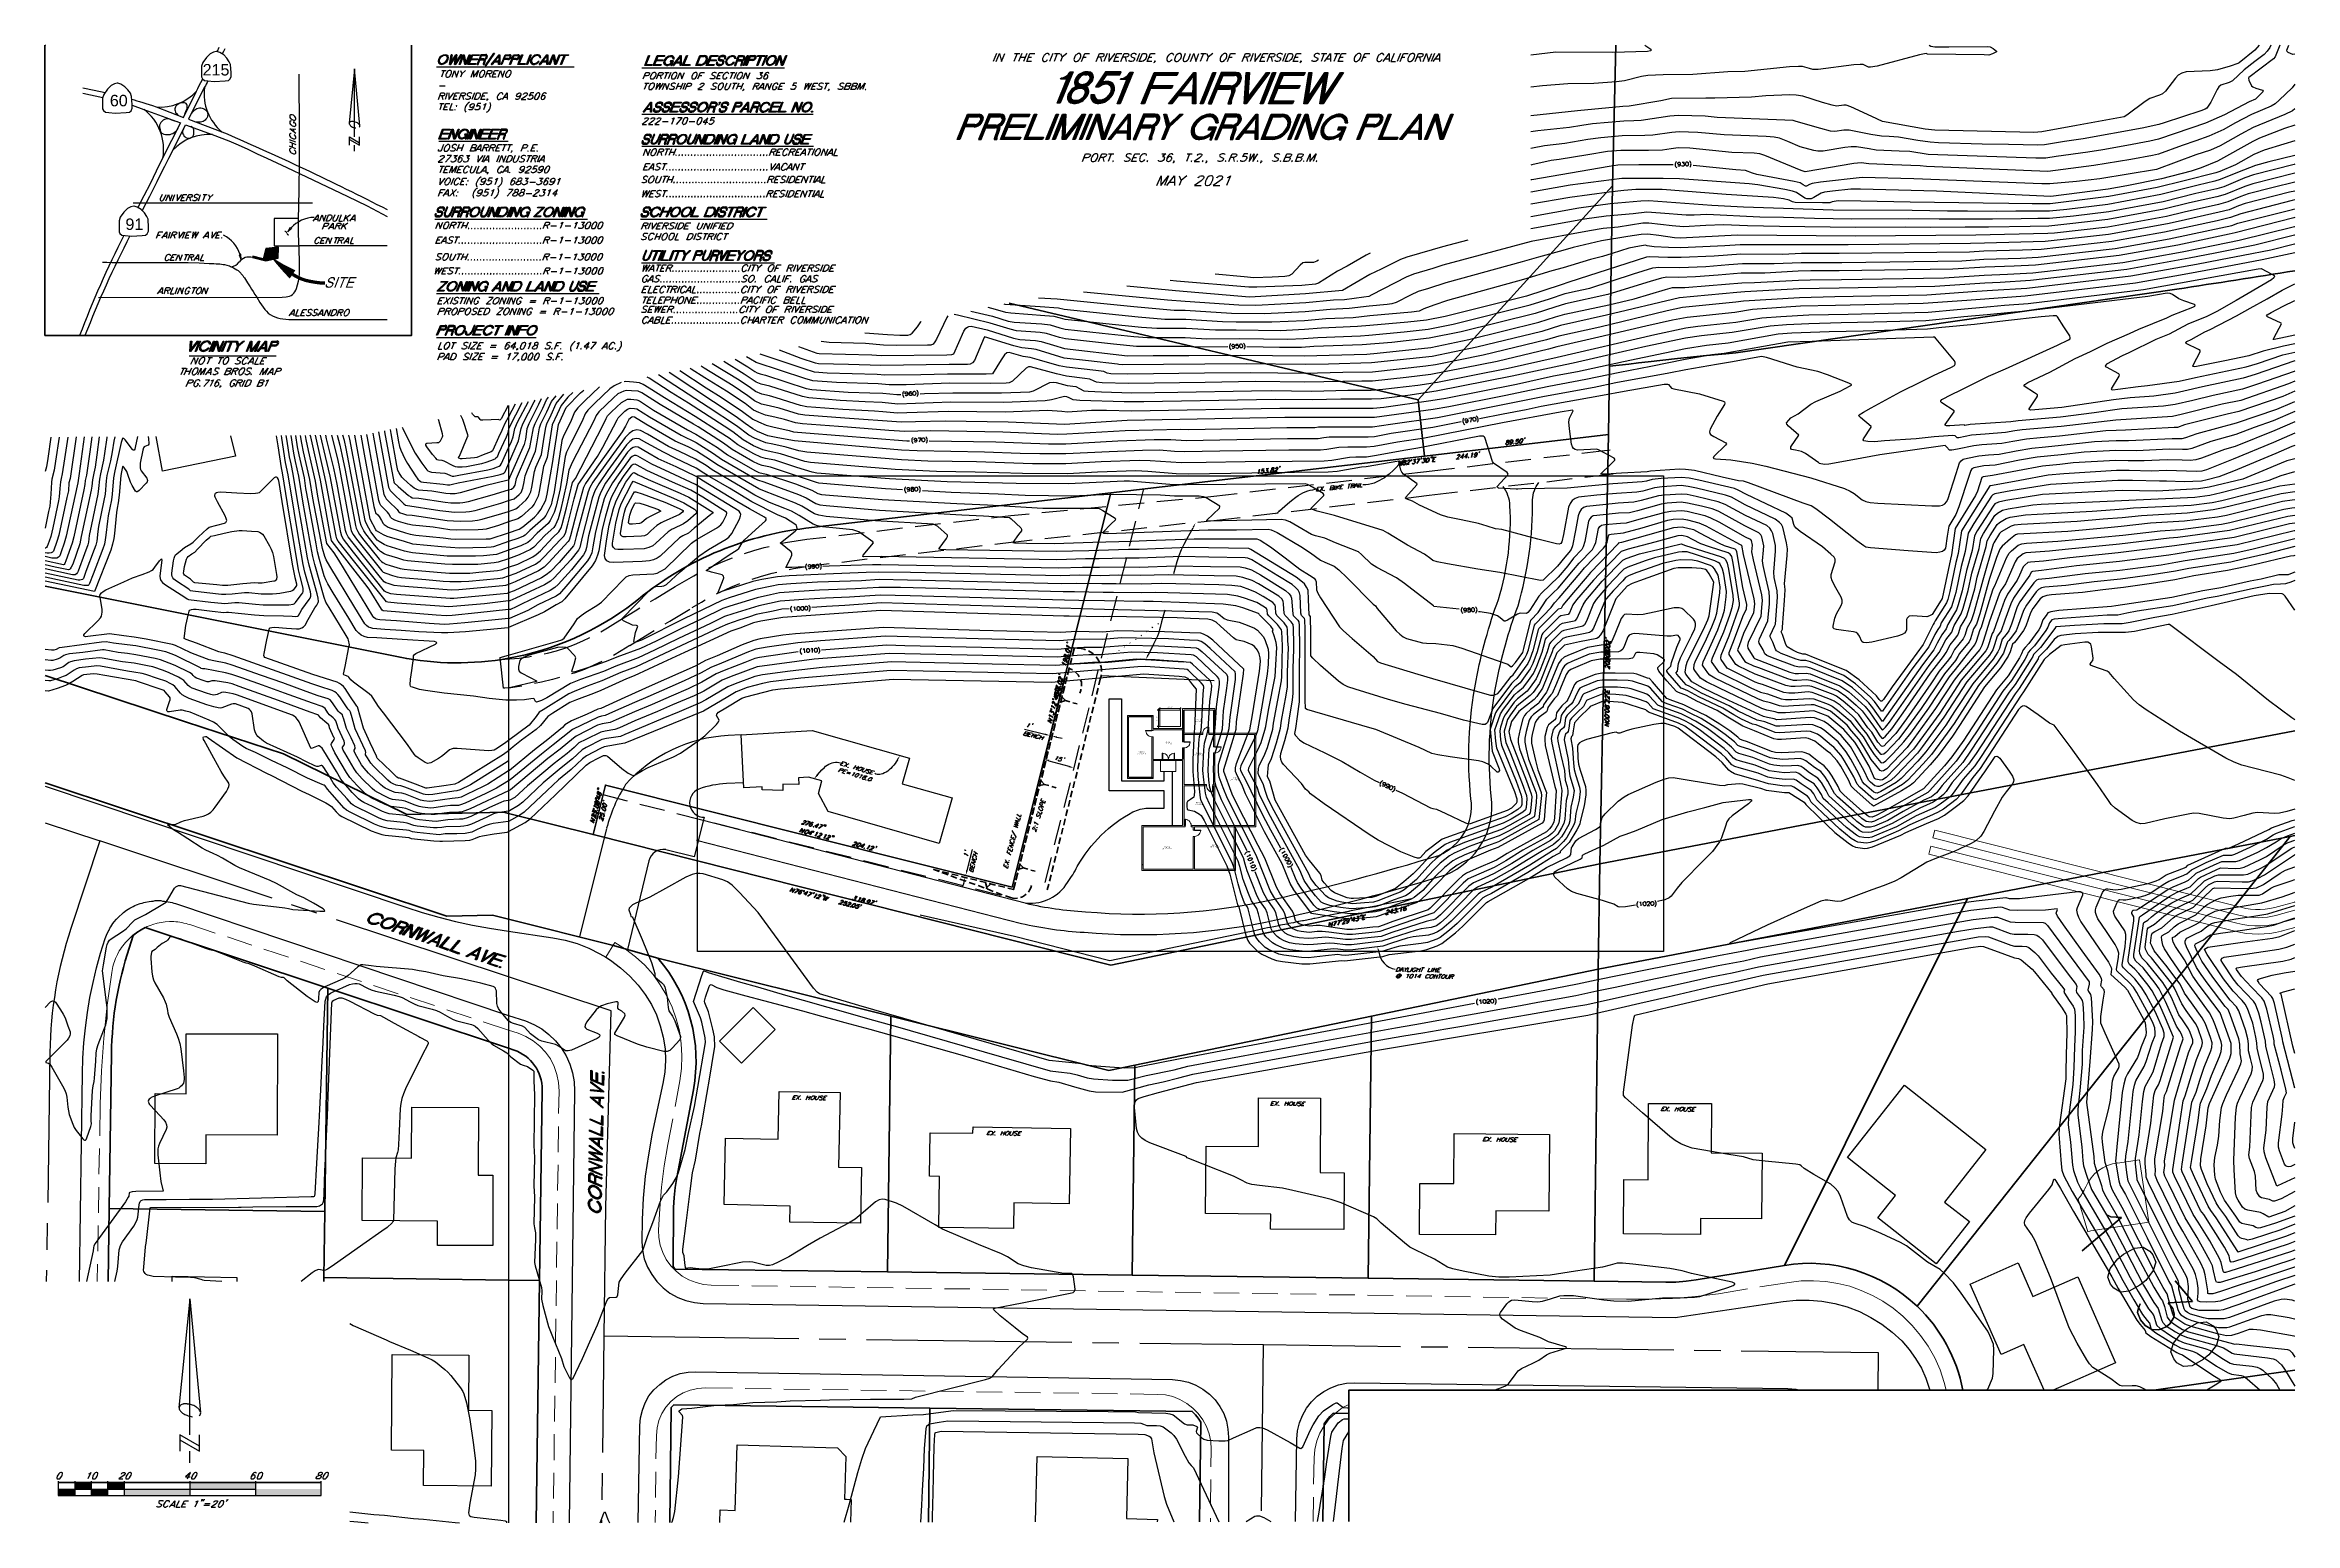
# Model space of a CAD drawing. Header units: feet. Extents: x 7 to 2308, y -319 to 1396.
# Drawn here: x 7 to 1102, y 677 to 1396 of the extents above; entities that cross this region are included whole.
import ezdxf

# ---------------------------------------------------------------- set-up
doc = ezdxf.new("R2010")
doc.units = ezdxf.units.FT
doc.header["$MEASUREMENT"] = 0
for name, color, linetype in [('PDF2_Geometry', 7, 'Continuous'), ('PDF2_Text', 7, 'Continuous'), ('PDF_0', 7, 'Continuous'), ('PDF_ANNOT-BNDRY-T20', 7, 'Continuous'), ('PDF_ANNOT-CONST LDR', 7, 'Continuous'), ('PDF_ANNOT-DL-T20', 7, 'Continuous'), ('PDF_ANNOT-NOTES', 7, 'Continuous'), ('PDF_NORTH', 7, 'Continuous'), ('PDF_NOTES', 7, 'Continuous'), ('PDF_PR-SLOPE', 7, 'Continuous'), ('PDF_PR_SLOPE', 7, 'Continuous'), ('PDF_TB-BORDER', 7, 'Continuous'), ('PDF_TB-NOTES', 7, 'Continuous'), ('PDF_TBLKTXT', 7, 'Continuous'), ('PDF_Text', 7, 'Continuous'), ('PDF_VICINITY', 7, 'Continuous'), ('PDF_VICINITY MAP', 7, 'Continuous'), ('PDF_X1003BASE$1ELEV_ANNO_COV', 7, 'Continuous'), ('PDF_X1003BASE$ANNOT-BNDRY-T20', 7, 'Continuous'), ('PDF_X1003BASE$ANNOT-DL-T20', 7, 'Continuous'), ('PDF_X1003BASE$ANNOT-PE-T20', 7, 'Continuous'), ('PDF_X1003BASE$PA_NEAT_LINE', 7, 'Continuous'), ('PDF_X1003BASE$PA_PARCEL', 7, 'Continuous'), ('PDF_X1003BASE$PA_ROW', 7, 'Continuous'), ('PDF_X1003BASE$PR-EW-DLIGHT', 7, 'Continuous'), ('PDF_X1003BASE$PR-SLOPE', 7, 'Continuous'), ('PDF_X1003BASE$PR_SLOPE', 7, 'Continuous'), ('PDF_X1003BASE$SD_CL', 7, 'Continuous'), ('PDF_X1003BASE$ST_STREET_CL', 7, 'Continuous'), ('PDF_X1003BASE$TB-NOTES', 7, 'Continuous'), ('PDF_X1003BASE$TR_CURB', 7, 'Continuous'), ('PDF_X1003BASE$TR_SIDEWALK', 7, 'Continuous')]:
    doc.layers.add(name, color=color, linetype=linetype)
for name, color, linetype, true_color in [('PDF2_Solid Fills', 7, 'Continuous', 0xffffff), ('PDF_X1003BASE$BL_BUILDING', 7, 'Continuous', 0x979797), ('PDF_X1003BASE$CR_CONT_DEF', 7, 'Continuous', 0x979797), ('PDF_X1003BASE$CR_NDX_DEF', 7, 'Continuous', 0x767676), ('PDF_X1003BASE$PR_BLDG_SETBACK', 7, 'Continuous', 0x767676)]:
    doc.layers.add(name, color=color, linetype=linetype, true_color=true_color)
doc.styles.add('PDF Arial', font='arial.ttf')
picture_1 = doc.add_image_def('image1.png', size_in_pixel=(1739, 856))

msp = doc.modelspace()

# ---------------------------------------------------------------- hatches: boundary and pattern name
at = {"layer": 'PDF2_Solid Fills', "transparency": 33554559}
h = msp.add_hatch(color=7, dxfattribs=at)
h.paths.add_polyline_path([(545.7, 1062.5), (546.4, 1062.5), (546.4, 1069.2), (545.7, 1069.2)])
h.paths.add_polyline_path([(546.4, 1059.5), (545.7, 1059.5), (545.7, 1039.9), (546.4, 1039.9)])
h = msp.add_hatch(color=7, dxfattribs=at)
h.paths.add_polyline_path([(560.7, 1057.1), (561.4, 1057.1), (561.4, 1061.2), (560.7, 1061.2)])
h.paths.add_polyline_path([(561.4, 1054.1), (560.7, 1054.1), (560.7, 1048.5), (561.4, 1048.5)])
h = msp.add_hatch(color=7, dxfattribs=at)
h.paths.add_polyline_path([(570.5, 1060.6), (570.5, 1061.2), (561.4, 1061.2), (561.4, 1060.6)])
h.paths.add_polyline_path([(575.7, 1060.9), (575.7, 1060.9), (575.7, 1061.2), (573.5, 1061.2), (573.5, 1060.6), (575.7, 1060.6)])
h = msp.add_hatch(color=7, dxfattribs=at)
h.paths.add_polyline_path([(575.7, 1054.6), (576.4, 1054.6), (576.4, 1060.6), (575.7, 1060.6)])
h.paths.add_polyline_path([(576.4, 1051.6), (575.7, 1051.6), (575.7, 1016.3), (576.4, 1016.3)])
h = msp.add_hatch(color=7, dxfattribs=at)
h.paths.add_polyline_path([(550.8, 1047.9), (550.8, 1048.5), (546.4, 1048.5), (546.4, 1047.9)])
h.paths.add_polyline_path([(556.8, 1048.5), (556.8, 1047.9), (560.7, 1047.9), (560.7, 1048.5)])
h = msp.add_hatch(color=7, dxfattribs=at)
h.paths.add_polyline_path([(572.4, 1035.6), (572.4, 1036.2), (561.4, 1036.2), (561.4, 1035.6)])
h.paths.add_polyline_path([(575.4, 1036.2), (575.4, 1035.6), (575.7, 1035.6), (575.7, 1036.2)])
h = msp.add_hatch(color=7, dxfattribs=at)
h.paths.add_polyline_path([(561.9, 1015.6), (561.9, 1016.3), (560.7, 1016.3), (560.7, 1015.6)])
h.paths.add_polyline_path([(564.9, 1016.3), (564.9, 1015.6), (595.7, 1015.6), (595.7, 1016.3)])
h = msp.add_hatch(color=7, dxfattribs=at)
h.paths.add_polyline_path([(565.8, 1014), (566.5, 1014), (566.5, 1015.6), (565.8, 1015.6)])
h.paths.add_polyline_path([(566.5, 1011), (565.8, 1011), (565.8, 995), (566.5, 995)])
at = {"layer": 'PDF_ANNOT-CONST LDR', "transparency": 33554559}
for points in [[(669, 1195.1), (666.9, 1193.5), (667.6, 1193)], [(567, 1163.6), (565.5, 1161.6), (566.2, 1161.2)], [(606, 1167.8), (608.2, 1169.2), (607.6, 1169.8)], [(542.8, 1097), (544.2, 1099.1), (543.5, 1099.5)], [(381.2, 1039), (383.3, 1040.6), (382.6, 1041.2)], [(423.2, 1050.3), (421.5, 1048.5), (422.1, 1048.1)], [(655.5, 957.2), (655.9, 954.7), (656.7, 954.9)]]:
    msp.add_hatch(color=256, dxfattribs=at).paths.add_polyline_path(points)
at = {"layer": 'PDF_TB-NOTES', "transparency": 33554559}
for points in [[(495.5, 1047.5), (495.8, 1048.3), (493.2, 1048.6)], [(505.4, 1045.4), (505.2, 1044.6), (507.7, 1044.4)]]:
    msp.add_hatch(color=256, dxfattribs=at).paths.add_polyline_path(points)
at = {"layer": 'PDF_VICINITY', "true_color": 0x767676, "transparency": 33554559}
msp.add_hatch(color=8, dxfattribs=at).paths.add_polyline_path([(108, 1292.9), (107.9, 1293), (107.8, 1293), (107.8, 1293), (107.7, 1292.9), (107.8, 1292.9), (107.8, 1292.8), (107.9, 1292.9)])
at = {"layer": 'PDF_VICINITY', "transparency": 33554559}
for points in [[(143.6, 1279.8), (144.2, 1279.8), (144.2, 1279.8), (144.2, 1279.7), (144.2, 1279.6), (144.2, 1279.5), (144.2, 1279.5), (144.2, 1279.4), (144.2, 1279.4), (144.2, 1279.3), (144.2, 1279.3), (144.2, 1279.2), (144.2, 1279.2), (144.2, 1279.1), (144.2, 1279), (144.2, 1279), (144.3, 1279), (144.3, 1278.9), (144.3, 1278.9), (144.4, 1278.9), (144.4, 1278.8), (144.5, 1278.8), (144.5, 1278.8), (144.5, 1278.8), (144.6, 1278.7), (144.6, 1278.7), (144.7, 1278.7), (144.7, 1278.7), (144.8, 1278.7), (144.8, 1278.7), (145, 1278.7), (145, 1278.7), (145.1, 1278.7), (145.1, 1278.7), (145.2, 1278.7), (145.2, 1278.7), (145.3, 1278.7), (145.4, 1278.7), (145.4, 1278.7), (145.5, 1278.7), (145.6, 1278.7), (145.6, 1278.7), (145.7, 1278.8), (145.8, 1278.8), (145.9, 1278.8), (145.9, 1278.8), (146, 1278.9), (146.1, 1278.9), (146.1, 1278.9), (146.2, 1279), (146.2, 1279), (146.3, 1279.1), (146.3, 1279.2), (146.4, 1279.2), (146.4, 1279.3), (146.5, 1279.4), (146.6, 1279.4), (146.6, 1279.5), (146.6, 1279.5), (146.6, 1279.6), (146.7, 1279.7), (146.7, 1279.7), (146.7, 1279.8), (146.7, 1279.8), (146.7, 1280), (146.7, 1280), (146.6, 1280), (146.6, 1280.1), (146.6, 1280.1), (146.6, 1280.1), (146.5, 1280.2), (146.4, 1280.2), (146.4, 1280.2), (146.3, 1280.3), (146.3, 1280.3), (146.3, 1280.3), (146.2, 1280.3), (146.2, 1280.3), (146.2, 1280.3), (146.1, 1280.3), (146.1, 1280.4), (146, 1280.4), (146, 1280.4), (145.9, 1280.4), (145.8, 1280.4), (145.8, 1280.5), (145.6, 1280.5), (145.6, 1280.5), (145.5, 1280.5), (145.5, 1280.5), (145.4, 1280.6), (145.3, 1280.6), (145.3, 1280.6), (145.2, 1280.6), (145.2, 1280.6), (145.1, 1280.7), (145.1, 1280.7), (145, 1280.8), (145, 1280.8), (145, 1280.8), (144.9, 1280.8), (144.9, 1280.8), (144.8, 1280.8), (144.8, 1280.9), (144.8, 1280.9), (144.7, 1281), (144.7, 1281), (144.7, 1281), (144.6, 1281.1), (144.6, 1281.1), (144.6, 1281.2), (144.6, 1281.2), (144.6, 1281.3), (144.6, 1281.3), (144.6, 1281.3), (144.5, 1281.4), (144.5, 1281.5), (144.6, 1281.6), (144.6, 1281.6), (144.6, 1281.7), (144.6, 1281.8), (144.6, 1281.8), (144.6, 1281.9), (144.6, 1281.9), (144.7, 1282), (144.7, 1282.1), (144.7, 1282.1), (144.8, 1282.2), (144.8, 1282.3), (144.9, 1282.4), (145, 1282.4), (145, 1282.5), (145, 1282.6), (145.1, 1282.6), (145.2, 1282.7), (145.2, 1282.7), (145.3, 1282.8), (145.3, 1282.8), (145.4, 1282.9), (145.4, 1282.9), (145.5, 1282.9), (145.6, 1283), (145.6, 1283), (145.7, 1283.1), (145.8, 1283.1), (145.9, 1283.2), (145.9, 1283.2), (146, 1283.2), (146.1, 1283.2), (146.1, 1283.3), (146.2, 1283.3), (146.3, 1283.3), (146.3, 1283.3), (146.4, 1283.3), (146.4, 1283.3), (146.6, 1283.3), (146.6, 1283.4), (146.7, 1283.4), (146.7, 1283.4), (146.8, 1283.4), (146.9, 1283.4), (146.9, 1283.4), (147, 1283.4), (147, 1283.4), (147.1, 1283.3), (147.2, 1283.3), (147.2, 1283.3), (147.3, 1283.3), (147.4, 1283.3), (147.4, 1283.3), (147.5, 1283.3), (147.5, 1283.3), (147.6, 1283.2), (147.6, 1283.2), (147.7, 1283.2), (147.7, 1283.2), (147.7, 1283.2), (147.8, 1283.1), (147.8, 1283), (147.8, 1283), (147.9, 1283), (147.9, 1282.9), (147.9, 1282.9), (148, 1282.9), (148, 1282.8), (148, 1282.8), (148, 1282.7), (148, 1282.7), (148, 1282.6), (148, 1282.6), (148.1, 1282.5), (148.1, 1282.5), (148.1, 1282.4), (148.1, 1282.3), (148, 1282.2), (148, 1282.2), (148, 1282.1), (148, 1282), (148, 1282), (148, 1281.9), (148, 1281.8), (147.9, 1281.8), (147.4, 1281.8), (147.4, 1281.9), (147.4, 1281.9), (147.4, 1282), (147.4, 1282.1), (147.4, 1282.1), (147.4, 1282.2), (147.4, 1282.2), (147.4, 1282.3), (147.4, 1282.4), (147.4, 1282.4), (147.4, 1282.5), (147.4, 1282.5), (147.4, 1282.5), (147.3, 1282.6), (147.3, 1282.6), (147.2, 1282.6), (147.2, 1282.6), (147.1, 1282.7), (147.1, 1282.7), (147.1, 1282.7), (147, 1282.7), (146.9, 1282.7), (146.9, 1282.7), (146.8, 1282.7), (146.8, 1282.7), (146.7, 1282.8), (146.6, 1282.8), (146.6, 1282.8), (146.4, 1282.7), (146.4, 1282.7), (146.3, 1282.7), (146.2, 1282.7), (146.2, 1282.7), (146.1, 1282.7), (146.1, 1282.7), (146, 1282.7), (145.9, 1282.6), (145.9, 1282.6), (145.8, 1282.6), (145.8, 1282.6), (145.8, 1282.5), (145.6, 1282.5), (145.6, 1282.4), (145.5, 1282.4), (145.5, 1282.3), (145.4, 1282.2), (145.4, 1282.2), (145.3, 1282.1), (145.3, 1282.1), (145.3, 1282), (145.3, 1282), (145.2, 1281.9), (145.2, 1281.8), (145.2, 1281.8), (145.2, 1281.7), (145.2, 1281.7), (145.2, 1281.6), (145.3, 1281.6), (145.3, 1281.6), (145.3, 1281.5), (145.3, 1281.5), (145.3, 1281.4), (145.3, 1281.4), (145.4, 1281.4), (145.4, 1281.4), (145.5, 1281.4), (145.5, 1281.3), (145.6, 1281.3), (145.6, 1281.3), (145.7, 1281.3), (145.8, 1281.2), (145.8, 1281.2), (145.9, 1281.2), (146, 1281.2), (146, 1281.2), (146.1, 1281.1), (146.2, 1281.1), (146.2, 1281.1), (146.3, 1281.1), (146.4, 1281.1), (146.4, 1281), (146.5, 1281), (146.6, 1281), (146.6, 1281), (146.7, 1281), (146.7, 1281), (146.8, 1280.9), (146.8, 1280.9), (146.8, 1280.9), (146.9, 1280.9), (146.9, 1280.9), (146.9, 1280.9), (147, 1280.8), (147, 1280.8), (147.1, 1280.8), (147.1, 1280.7), (147.1, 1280.6), (147.2, 1280.6), (147.2, 1280.6), (147.2, 1280.5), (147.2, 1280.5), (147.2, 1280.4), (147.3, 1280.4), (147.3, 1280.3), (147.3, 1280.3), (147.3, 1280.3), (147.3, 1280.2), (147.3, 1280.2), (147.3, 1280.1), (147.3, 1280), (147.3, 1280), (147.3, 1279.9), (147.2, 1279.8), (147.2, 1279.7), (147.2, 1279.7), (147.2, 1279.6), (147.2, 1279.6), (147.2, 1279.5), (147.1, 1279.5), (147.1, 1279.4), (147.1, 1279.3), (147, 1279.3), (147, 1279.2), (146.9, 1279.1), (146.9, 1279), (146.8, 1279), (146.8, 1278.9), (146.7, 1278.9), (146.7, 1278.8), (146.6, 1278.8), (146.6, 1278.7), (146.5, 1278.7), (146.4, 1278.6), (146.4, 1278.6), (146.3, 1278.5), (146.2, 1278.5), (146.2, 1278.4), (146.1, 1278.4), (146, 1278.4), (146, 1278.3), (145.9, 1278.3), (145.9, 1278.2), (145.8, 1278.2), (145.7, 1278.2), (145.6, 1278.2), (145.6, 1278.1), (145.5, 1278.1), (145.4, 1278.1), (145.4, 1278.1), (145.3, 1278.1), (145.2, 1278.1), (145.2, 1278.1), (145.1, 1278.1), (145.1, 1278.1), (145, 1278.1), (144.9, 1278), (144.9, 1278), (144.8, 1278), (144.7, 1278.1), (144.7, 1278.1), (144.6, 1278.1), (144.5, 1278.1), (144.5, 1278.1), (144.4, 1278.1), (144.4, 1278.1), (144.3, 1278.1), (144.3, 1278.1), (144.2, 1278.1), (144.2, 1278.1), (144.1, 1278.2), (144, 1278.2), (144, 1278.2), (143.9, 1278.2), (143.9, 1278.2), (143.9, 1278.3), (143.8, 1278.3), (143.8, 1278.4), (143.7, 1278.4), (143.7, 1278.5), (143.7, 1278.5), (143.6, 1278.5), (143.6, 1278.6), (143.6, 1278.6), (143.6, 1278.7), (143.5, 1278.7), (143.5, 1278.8), (143.5, 1278.8), (143.5, 1278.9), (143.5, 1278.9), (143.5, 1279), (143.5, 1279), (143.5, 1279.1), (143.5, 1279.2), (143.5, 1279.3), (143.5, 1279.3), (143.5, 1279.4), (143.5, 1279.4), (143.5, 1279.5), (143.6, 1279.6), (143.6, 1279.6), (143.6, 1279.7), (143.6, 1279.8)], [(150.4, 1278.1), (152.3, 1282.7), (150.7, 1282.7), (151, 1283.3), (154.6, 1283.3), (154.4, 1282.7), (152.8, 1282.7), (151, 1278.1)], [(153.2, 1278.1), (155.2, 1283.3), (158.6, 1283.3), (158.3, 1282.7), (155.6, 1282.7), (155, 1281.1), (157.5, 1281.1), (157.3, 1280.5), (154.7, 1280.5), (154, 1278.7), (156.8, 1278.7), (156.6, 1278.1)]]:
    msp.add_hatch(color=256, dxfattribs=at).paths.add_polyline_path(points)
at = {"layer": 'PDF_X1003BASE$TB-NOTES', "transparency": 33554559}
for points in [[(493.8, 1061.1), (493.6, 1060.3), (496.2, 1060.1)], [(499.4, 1058.9), (499.6, 1059.7), (497.1, 1059.9)], [(495.5, 1047.5), (495.8, 1048.3), (493.2, 1048.6)], [(505.4, 1045.4), (505.2, 1044.6), (507.7, 1044.4)], [(453.8, 988.7), (454.6, 988.5), (454.8, 991)], [(456.1, 994.3), (455.3, 994.5), (455.1, 992)]]:
    msp.add_hatch(color=256, dxfattribs=at).paths.add_polyline_path(points)

# ---------------------------------------------------------------- linework, layer by layer
for p, q in [((555.7, 1042.5), (555.7, 1016.3)), ((541.5, 997.2), (540.8, 997.2))]:
    msp.add_line(p, q)
for points in [[(482.2, 968.6, 0.042036), (512.7, 964.3, 0.07649), (606.9, 970.5, 0.019488), (688.8, 992.3, 0.340732), (711, 1030.5, -0.073896), (713.4, 1085, -0.042142), (724, 1123.2, 0.074467), (731.1, 1174.9, -0.162286), (734.2, 1183.3, -13.683969)], [(484.4, 978.4, 0.042256), (513.4, 974.3, 0.076613), (604.7, 980.3, 0.019372), (685.4, 1001.7, 0.337668), (701.1, 1029.3, -0.074067), (703.6, 1086.9, -0.041804), (714.5, 1126.4, 0.087427), (720.1, 1172, 0.144316), (716.8, 1181.4, -0.196501)], [(484.7, 978.5, 0.285715), (504.7, 988.6, 0.04768), (509.4, 996.3, -0.141903), (536.5, 1022.9, -0.09437), (543.8, 1024.8), (551.7, 1024.8), (551.7, 1033.1), (525, 1033.1), (525, 1077.9), (531, 1077.9), (531, 1038.1), (551.7, 1038.1), (551.7, 1042.5)]]:
    msp.add_lwpolyline(points, format="xyb")
for points in [[(326.6, 1019.1), (484.7, 978.5)], [(324.1, 1009.2), (482.2, 968.6)]]:
    msp.add_lwpolyline(points)
at = {"layer": 'PDF2_Geometry', "lineweight": 9}
for points in [[(549.6, 1072.7), (549.6, 1073.2), (549.6, 1073.7)], [(559.6, 1072.7), (559.6, 1073.2), (559.6, 1073.7)], [(546.4, 1069.9), (533.8, 1069.9), (533.8, 1039.2), (546.4, 1039.2)], [(560.7, 1063.5), (546.4, 1063.5)], [(549.4, 1072.4), (548.9, 1072.4), (548.3, 1072.4)], [(549.4, 1064.5), (548.9, 1064.5), (548.3, 1064.5)], [(548.9, 1063.9), (548.9, 1073)], [(549, 1073.2), (560, 1073.2)], [(596.4, 1015.6), (596.4, 1061.2), (576.4, 1061.2), (576.4, 1073.2), (560.7, 1073.2)], [(573.3, 1064.2), (573.5, 1064.2), (573.5, 1061.2), (573.3, 1061.2), (573.3, 1064.2), (572.7, 1064.1), (572.1, 1063.9), (571.6, 1063.5), (571.1, 1063), (570.8, 1062.5), (570.6, 1061.9), (570.5, 1061.2)], [(542.7, 1062.4), (542.7, 1062.5), (545.7, 1062.5), (545.7, 1062.4), (542.7, 1062.4), (542.9, 1061.7), (543.1, 1061.1), (543.5, 1060.6), (543.9, 1060.1), (544.5, 1059.8), (545.1, 1059.6), (545.7, 1059.5)], [(564.4, 1056.9), (564.4, 1057.1), (561.4, 1057.1), (561.4, 1056.9), (564.4, 1056.9), (564.3, 1056.3), (564, 1055.6), (563.7, 1055.1), (563.2, 1054.7), (562.6, 1054.3), (562, 1054.1), (561.4, 1054.1)], [(579.4, 1054.4), (579.4, 1054.6), (576.4, 1054.6), (576.4, 1054.4), (579.4, 1054.4), (579.3, 1053.8), (579, 1053.1), (578.7, 1052.6), (578.2, 1052.2), (577.6, 1051.8), (577, 1051.6), (576.4, 1051.5)], [(546.4, 1039.9), (546.4, 1047.9), (560.7, 1047.9), (560.7, 1016.3)], [(557.4, 1048.5), (549.9, 1048.5)], [(549.9, 1047.9), (549.9, 1042.5), (557.4, 1042.5), (557.4, 1047.9)], [(551, 1051.5), (551, 1048.5), (550.8, 1048.5), (550.8, 1051.5), (551, 1051.5), (551.6, 1051.4), (552.2, 1051.2), (552.7, 1050.8), (553.2, 1050.4), (553.5, 1049.8), (553.7, 1049.2), (553.8, 1048.5), (553.9, 1049.2), (554.1, 1049.8), (554.4, 1050.4), (554.9, 1050.8), (555.4, 1051.2), (556, 1051.4), (556.6, 1051.5), (556.6, 1048.5), (556.8, 1048.5), (556.8, 1051.5), (556.6, 1051.5)], [(575.3, 1032.6), (575.4, 1032.6), (575.4, 1035.6), (575.3, 1035.6), (575.3, 1032.6), (574.6, 1032.7), (574, 1032.9), (573.5, 1033.3), (573, 1033.8), (572.7, 1034.3), (572.5, 1034.9), (572.4, 1035.6)], [(562.1, 1019.3), (561.9, 1019.3), (561.9, 1016.3), (562.1, 1016.3), (562.1, 1019.3), (562.7, 1019.2), (563.3, 1018.9), (563.9, 1018.6), (564.3, 1018.1), (564.6, 1017.5), (564.9, 1016.9), (564.9, 1016.3)], [(540.8, 1015.6), (540.8, 994.4), (586.5, 994.4), (586.5, 1015.6)], [(560.7, 1015.6), (541.5, 1015.6)], [(569.5, 1013.8), (569.5, 1014), (566.5, 1014), (566.5, 1013.8), (569.5, 1013.8), (569.4, 1013.2), (569.1, 1012.6), (568.8, 1012.1), (568.3, 1011.6), (567.7, 1011.3), (567.1, 1011.1), (566.5, 1011)]]:
    msp.add_lwpolyline(points, dxfattribs=at)
at = {"layer": 'PDF2_Geometry', "lineweight": 13}
msp.add_lwpolyline([(560.7, 1054.1), (560.7, 1048.5), (556.8, 1048.5), (556.8, 1047.9), (560.7, 1047.9), (560.7, 1016.3), (541.5, 1016.3), (540.8, 1016.3), (540.8, 995), (540.8, 994.4), (566.5, 994.4), (585.8, 994.4), (586.5, 994.4), (586.5, 1015.6), (595.7, 1015.6), (596.4, 1015.6), (596.4, 1060.6), (596.4, 1061.2), (576.4, 1061.2), (576.4, 1072.5), (576.4, 1073.2), (560.7, 1073.2), (560.7, 1072.5), (560.7, 1063.5), (546.4, 1063.5), (546.4, 1069.2), (546.4, 1069.9), (534.4, 1069.9), (533.8, 1069.9), (533.8, 1039.2), (534.4, 1039.2), (546.4, 1039.2), (546.4, 1039.9), (546.4, 1047.9), (550.8, 1047.9), (550.8, 1048.5), (546.4, 1048.5), (546.4, 1059.5), (545.7, 1059.5), (545.7, 1039.9), (534.4, 1039.9), (534.4, 1069.2), (545.7, 1069.2), (545.7, 1062.5), (546.4, 1062.5), (546.4, 1062.9), (560.7, 1062.9), (560.7, 1061.2), (560.7, 1057.1), (561.4, 1057.1), (561.4, 1060.6), (570.5, 1060.6), (570.5, 1061.2), (561.4, 1061.2), (561.4, 1072.5), (575.7, 1072.5), (575.7, 1061.2), (573.5, 1061.2), (573.5, 1060.6), (575.7, 1060.6), (575.7, 1060.9), (575.7, 1060.9), (575.7, 1060.6), (575.7, 1054.6), (576.4, 1054.6), (576.4, 1060.6), (595.7, 1060.6), (595.7, 1016.3), (576.4, 1016.3), (576.4, 1051.6), (575.7, 1051.6), (575.7, 1036.2), (575.4, 1036.2), (575.4, 1035.6), (575.7, 1035.6), (575.7, 1016.3), (564.9, 1016.3), (564.9, 1015.6), (565.8, 1015.6), (565.8, 1014), (566.5, 1014), (566.5, 1015.6), (585.8, 1015.6), (585.8, 995), (566.5, 995), (566.5, 1011), (565.8, 1011), (565.8, 995), (541.5, 995), (541.5, 1015.6), (560.7, 1015.6), (560.7, 1015.6), (561.9, 1015.6), (561.9, 1016.3), (561.4, 1016.3), (561.4, 1035.6), (572.4, 1035.6), (572.4, 1036.2), (561.4, 1036.2), (561.4, 1048.5), (561.4, 1048.5), (561.4, 1054.1)], close=True, dxfattribs=at)
for points in [[(548.5, 1072.8), (548.9, 1072.4), (549.2, 1072.1)], [(548.5, 1064.8), (548.9, 1064.5), (549.2, 1064.1)], [(549.9, 1073.5), (549.6, 1073.2), (549.2, 1072.9)], [(559.9, 1073.5), (559.6, 1073.2), (559.2, 1072.9)]]:
    msp.add_lwpolyline(points, dxfattribs=at)
at = {"layer": 'PDF2_Geometry', "color": 94, "lineweight": 9, "true_color": 0x00a500}
msp.add_lwpolyline([(549.6, 1072.4), (559.6, 1072.4), (559.6, 1064.5), (549.6, 1064.5)], close=True, dxfattribs=at)
at = {"layer": 'PDF2_Geometry', "lineweight": 9}
for points in [[(575.7, 1060.6), (575.7, 1060.6)], [(566.5, 1015.6), (570.7, 1015.6)]]:
    msp.add_lwpolyline(points, close=True, dxfattribs=at)
at = {"layer": 'PDF2_Solid Fills', "color": 7, "lineweight": 25, "transparency": 33554559}
for points in [[(533.8, 1069.9), (534.4, 1069.9), (533.8, 1039.2), (534.4, 1039.2)], [(534.4, 1069.9), (546.4, 1069.9), (534.4, 1069.2), (546.4, 1069.2)], [(546.4, 1063.5), (560.7, 1063.5), (546.4, 1062.9), (560.7, 1062.9)], [(560.7, 1073.2), (576.4, 1073.2), (560.7, 1072.5), (576.4, 1072.5)], [(560.7, 1072.5), (561.4, 1072.5), (560.7, 1061.2), (561.4, 1061.2)], [(575.7, 1072.5), (576.4, 1072.5), (575.7, 1060.6), (576.4, 1060.6)], [(576.4, 1061.2), (596.4, 1061.2), (576.4, 1060.6), (596.4, 1060.6)], [(595.7, 1060.6), (596.4, 1060.6), (595.7, 1015.6), (596.4, 1015.6)], [(560.7, 1048.5), (561.4, 1048.5), (560.7, 1016.3), (561.4, 1016.3)], [(534.4, 1039.9), (546.4, 1039.9), (534.4, 1039.2), (546.4, 1039.2)], [(540.8, 1016.3), (541.5, 1016.3), (540.8, 995), (541.5, 995)], [(541.5, 1016.3), (560.7, 1016.3), (541.5, 1015.6), (560.7, 1015.6)], [(585.8, 1015.6), (586.5, 1015.6), (585.8, 994.4), (586.5, 994.4)], [(540.8, 995), (566.5, 995), (540.8, 994.4), (566.5, 994.4)], [(566.5, 995), (585.8, 995), (566.5, 994.4), (585.8, 994.4)]]:
    msp.add_solid(points, dxfattribs=at)
at = {"layer": 'PDF_0', "color": 4, "lineweight": 25}
for points in [[(537.7, 1107.1), (537.7, 1107.1), (537.9, 1106.9)], [(540.4, 1109), (540.7, 1108.8)], [(543.1, 1110.9), (543.4, 1110.6)], [(548.6, 1114.7), (548.6, 1114.6), (548.9, 1114.3)], [(524.2, 1097.7), (524.2, 1097.7)], [(526.9, 1099.5), (526.9, 1099.6), (526.9, 1099.6)], [(529.6, 1101.5), (529.7, 1101.4)], [(535.2, 1105), (535, 1105.2), (535, 1105.3)]]:
    msp.add_lwpolyline(points, dxfattribs=at)
at = {"layer": 'PDF_0', "color": 2, "lineweight": 25}
for points in [[(545.8, 1112.8), (545.9, 1112.8), (546.2, 1112.5)], [(532.3, 1103.3), (532.4, 1103.2)]]:
    msp.add_lwpolyline(points, dxfattribs=at)
at = {"layer": 'PDF_0', "lineweight": 25}
for points in [[(503.3, 1088), (477.7, 986.3), (438.9, 996)], [(576, 1086.7), (521.1, 1089.1)], [(672.2, 980.6), (668.4, 979.8), (662.8, 978.7), (662.7, 978.7), (658.3, 977.8), (654.8, 977), (653.8, 976.9), (649.4, 976), (641.9, 974.5), (641.6, 974.4), (641.5, 974.4), (635.9, 973.3), (634.2, 972.9), (629.5, 972), (626.8, 971.4), (625, 971), (624.6, 971), (623.5, 970.7), (619.5, 969.9), (619, 969.8), (617.2, 969.5), (616.6, 969.4), (616.2, 969.3), (614.7, 968.9), (612.2, 968.5), (611.4, 968.2), (608.3, 967.7), (607.8, 967.6), (607.6, 967.5), (605.1, 967), (603.3, 966.6), (602.1, 966.4), (599.1, 965.8), (597.8, 965.5), (595, 964.9), (590.8, 964.1), (525.3, 950.4), (478.8, 962.2), (432.9, 972.7)]]:
    msp.add_lwpolyline(points, dxfattribs=at)
at = {"layer": 'PDF_ANNOT-BNDRY-T20', "lineweight": 40}
for points in [[(727.3, 1204.9), (727.3, 1205), (727.4, 1205.1), (727.4, 1205)], [(719, 1203.8), (719.4, 1203.8), (719.6, 1203.8), (719.7, 1203.6), (719.6, 1203.4), (719.5, 1203.2), (719.3, 1203), (718.8, 1202.9), (718.6, 1202.8), (718.3, 1202.5), (718.1, 1202.3), (718.1, 1202.1), (718.1, 1201.9), (718.4, 1201.7), (718.8, 1201.7), (719.1, 1201.9), (719.3, 1202), (719.4, 1202.2), (719.5, 1202.5), (719.4, 1202.7), (719.3, 1202.9), (719.1, 1202.9), (718.7, 1203), (718.5, 1203.1), (718.5, 1203.2), (718.6, 1203.5), (718.7, 1203.7)], [(721.3, 1203.1), (721, 1202.9), (720.8, 1202.7), (720.7, 1202.7), (720.4, 1202.8), (720.2, 1203), (720.2, 1203.2), (720.4, 1203.7), (720.7, 1203.9), (721, 1204), (721.1, 1204), (721.3, 1203.9), (721.5, 1203.8), (721.5, 1203.4)], [(722, 1202.3), (722, 1202.2), (721.9, 1202.1), (721.9, 1202.2)], [(725.7, 1204.5), (725.9, 1204.6), (726.2, 1204.5), (726.3, 1204.2), (726.3, 1203.7), (726.1, 1203.4), (725.9, 1202.9), (725.7, 1202.6), (725.3, 1202.5), (725.1, 1202.4), (724.9, 1202.5), (724.8, 1202.8), (724.8, 1203.3), (725.1, 1204.1), (725.4, 1204.4)], [(602.8, 1188.4), (602.8, 1188.3), (602.7, 1188.2), (602.6, 1188.3)], [(604.5, 1190.4), (604.9, 1190.4), (605.2, 1190.3), (605.2, 1190.2), (605.1, 1190), (605, 1189.8), (604.8, 1189.6), (604.4, 1189.5), (604.1, 1189.4), (603.8, 1189.2), (603.7, 1189), (603.6, 1188.6), (603.6, 1188.5), (603.7, 1188.4), (604, 1188.3), (604.3, 1188.3), (604.6, 1188.5), (604.8, 1188.6), (604.9, 1188.8), (605, 1189.1), (605, 1189.3), (604.8, 1189.4), (604.5, 1189.5), (604.2, 1189.6), (604.1, 1189.6), (604, 1189.9), (604.1, 1190), (604.2, 1190.2)], [(608.1, 1191), (608, 1191), (608.2, 1191.1), (608.2, 1191.1)], [(766.6, 1107.7), (766.5, 1107.7), (766.4, 1107.8), (766.5, 1107.9)], [(766.7, 1099.4), (766.7, 1099.7), (766.8, 1099.9), (767.1, 1100), (767.6, 1099.9), (767.9, 1099.8), (768.4, 1099.4), (768.6, 1099.1), (768.7, 1098.8), (768.7, 1098.6), (768.6, 1098.4), (768.4, 1098.3), (767.9, 1098.4), (767.6, 1098.5), (767.1, 1098.8), (766.8, 1099.1)], [(766.8, 1104.2), (766.8, 1104.4), (766.9, 1104.7), (767.1, 1104.7), (767.6, 1104.6), (767.9, 1104.5), (768.4, 1104.2), (768.7, 1103.9), (768.7, 1103.6), (768.7, 1103.4), (768.7, 1103.1), (768.4, 1103.1), (767.9, 1103.2), (767.6, 1103.3), (767.1, 1103.6), (766.9, 1103.9)], [(767.7, 1101.5), (767.9, 1101.3), (768, 1100.9), (768, 1100.8), (767.9, 1100.6), (767.7, 1100.5), (767.4, 1100.5), (767.3, 1100.6), (767, 1100.8), (766.8, 1101), (766.8, 1101.4), (766.8, 1101.5), (766.8, 1101.7), (767, 1101.8), (767.4, 1101.7)], [(768.6, 1102.1), (768.6, 1102.2), (768.7, 1102.1), (768.6, 1102)], [(499.9, 1086.5), (500, 1086.7), (500.2, 1086.9), (500.4, 1086.9), (500.9, 1086.7), (501.1, 1086.5), (501.5, 1086.1), (501.7, 1085.7), (501.8, 1085.4), (501.7, 1085.2), (501.5, 1085), (501.2, 1085), (500.8, 1085.2), (500.5, 1085.4), (500.2, 1085.8), (499.9, 1086.2)], [(500.6, 1090), (500.5, 1089.9), (500.4, 1090.1), (500.5, 1090.1)], [(499.7, 1081.8), (499.9, 1081.5), (499.9, 1081.1), (499.7, 1080.8), (499.5, 1080.8), (499.3, 1080.9), (499.1, 1080.9), (498.9, 1081.2), (498.8, 1081.5), (498.8, 1081.9), (498.8, 1082), (499, 1082.2), (499.2, 1082.2), (499.5, 1082.1)], [(499.3, 1083.6), (499.3, 1084), (499.5, 1084.2), (499.7, 1084.2), (499.8, 1084), (499.9, 1083.8), (500, 1083.6), (500, 1082.8), (500.2, 1082.5), (500.3, 1082.3), (500.5, 1082.1), (500.8, 1082.1), (501, 1082.3), (501.1, 1082.7), (501.1, 1083.1), (501, 1083.2), (500.9, 1083.4), (500.6, 1083.6), (500.4, 1083.6), (500.2, 1083.6), (500.1, 1083.3), (499.9, 1083), (499.7, 1082.9), (499.6, 1083), (499.4, 1083.1), (499.3, 1083.3)], [(501.2, 1084), (501.3, 1084.1), (501.4, 1083.9), (501.3, 1083.9)], [(275.1, 1029.7), (275, 1029.7), (275, 1029.8), (275.1, 1029.8)], [(274.4, 1026.2), (274.5, 1026.4), (274.7, 1026.6), (275, 1026.6), (275.4, 1026.4), (275.7, 1026.2), (276, 1025.9), (276.3, 1025.5), (276.3, 1025.1), (276.2, 1025), (276, 1024.8), (275.8, 1024.8), (275.4, 1025), (275.1, 1025.1), (274.7, 1025.6), (274.5, 1025.9)], [(274.9, 1028.1), (275, 1028.3), (275.1, 1028.5), (275.4, 1028.5), (275.9, 1028.3), (276.1, 1028.1), (276.5, 1027.7), (276.7, 1027.3), (276.7, 1027), (276.7, 1026.8), (276.5, 1026.6), (276.2, 1026.6), (275.8, 1026.8), (275.6, 1027), (275.1, 1027.4), (274.9, 1027.7)], [(275.7, 1023.8), (275.8, 1023.9), (275.9, 1023.7), (275.8, 1023.6)], [(378.2, 1014), (378.4, 1014), (378.7, 1013.9), (378.7, 1013.6), (378.5, 1013.1), (378.2, 1012.9), (377.9, 1012.5), (377.5, 1012.3), (377.2, 1012.3), (377, 1012.3), (376.7, 1012.4), (376.7, 1012.8), (377, 1013.2), (377.1, 1013.5), (377.5, 1013.8), (377.9, 1014)], [(381.1, 1015.7), (381.1, 1015.6), (381, 1015.6), (380.9, 1015.7)], [(386.9, 1016.3), (386.9, 1016.4), (387.1, 1016.5), (387.1, 1016.4)], [(399.1, 976.8), (399.2, 976.7), (399, 976.7), (399, 976.8)], [(405.6, 980.7), (406, 980.6), (406.2, 980.5), (406.1, 980.2), (406, 980.1), (405.8, 979.9), (404.8, 979.9), (404.3, 979.7), (404.1, 979.4), (404.1, 979.2), (404.1, 979.1), (404.3, 979), (404.7, 978.9), (405, 978.9), (405.2, 978.9), (405.4, 979.1), (405.6, 979.3), (405.6, 979.5), (405.6, 979.7), (405.3, 979.9), (405, 980), (404.9, 980.2), (404.9, 980.3), (405, 980.5), (405.2, 980.7)], [(404.2, 977.5), (404.1, 977.6), (404.3, 977.6), (404.3, 977.5)]]:
    msp.add_lwpolyline(points, close=True, dxfattribs=at)
for points in [[(721.5, 1203.4), (721.3, 1202.9), (721.1, 1202.4), (720.8, 1202.1), (720.3, 1201.9), (720.1, 1202), (720, 1202.2)], [(722.8, 1202.6), (722.8, 1202.4), (722.9, 1202.3), (723.2, 1202.2), (723.4, 1202.3), (723.7, 1202.4), (724, 1202.6), (724.2, 1202.9), (724.2, 1203.1), (724.2, 1203.4), (724.1, 1203.6), (723.9, 1203.7), (723.5, 1203.6), (723.3, 1203.5), (723.1, 1203.4), (723.5, 1204.3), (724.4, 1204.4)], [(727.4, 1205), (727.4, 1204.8), (727.2, 1204.6), (727.1, 1204.5)], [(597.6, 1189.2), (597.8, 1189.3), (598.2, 1189.6), (597.6, 1187.6)], [(598.8, 1188.1), (598.9, 1187.9), (598.9, 1187.8), (599.2, 1187.8), (599.5, 1187.8), (599.8, 1187.9), (600.1, 1188.2), (600.2, 1188.5), (600.3, 1188.6), (600.3, 1189), (600.1, 1189.1), (599.9, 1189.2), (599.6, 1189.2), (599.3, 1189), (599.2, 1188.9), (599.5, 1189.8), (600.4, 1189.9)], [(601.4, 1190), (602.5, 1190.1), (601.7, 1189.3), (601.9, 1189.3), (602.1, 1189.2), (602.1, 1189.2), (602.2, 1188.8), (602.1, 1188.7), (601.9, 1188.4), (601.7, 1188.2), (601.4, 1188), (601.1, 1188), (600.9, 1188), (600.8, 1188.2), (600.8, 1188.3)], [(605.9, 1190), (605.9, 1190.1), (606.1, 1190.3), (606.2, 1190.4), (606.4, 1190.6), (606.8, 1190.6), (606.9, 1190.6), (607, 1190.4), (607, 1190.3), (607, 1190.1), (606.9, 1189.9), (606.6, 1189.5), (605.3, 1188.5), (606.7, 1188.6)], [(608.2, 1191.1), (608.2, 1190.9), (608, 1190.7), (607.9, 1190.6)], [(766.5, 1107.9), (766.7, 1107.8), (766.9, 1107.6), (767, 1107.4)], [(767.2, 1105.5), (767.1, 1105.5), (767, 1105.7), (766.9, 1105.8), (766.8, 1106), (766.8, 1106.4), (766.9, 1106.5), (767, 1106.6), (767.1, 1106.6), (767.4, 1106.5), (767.8, 1106.1), (768.7, 1104.7), (768.8, 1106.1)], [(767.2, 1096.9), (767.1, 1096.9), (766.8, 1097.2), (766.7, 1097.5), (766.7, 1097.8), (766.8, 1098), (766.9, 1098.1), (767.1, 1098.1), (767.3, 1098), (767.8, 1097.5), (768.7, 1096.1), (768.7, 1097.5)], [(767.4, 1101.7), (767.9, 1101.6), (768.4, 1101.3), (768.6, 1100.9), (768.7, 1100.6), (768.7, 1100.5), (768.6, 1100.2), (768.5, 1100.2)], [(500.7, 1087.6), (500.6, 1087.6), (500.5, 1087.8), (500.4, 1088), (500.4, 1088.3), (500.5, 1088.6), (500.6, 1088.7), (500.7, 1088.8), (500.9, 1088.7), (501.1, 1088.6), (501.2, 1088.4), (501.4, 1088), (502, 1086.5), (502.3, 1087.8)], [(500.5, 1090.1), (500.7, 1090), (500.9, 1089.7), (500.9, 1089.6)], [(498.6, 1079.5), (498.6, 1079.7), (498.3, 1080.2), (500.1, 1078.9)], [(499.5, 1082.1), (499.9, 1081.8), (500.3, 1081.4), (500.5, 1081.1), (500.5, 1080.5), (500.4, 1080.3), (500.2, 1080.3)], [(275.1, 1029.8), (275.2, 1029.7), (275.4, 1029.5), (275.5, 1029.3)], [(273.6, 1020.9), (273.5, 1020.9), (273.4, 1021.1), (273.3, 1021.3), (273.3, 1021.5), (273.4, 1021.9), (273.5, 1022), (273.8, 1022), (274, 1021.9), (274.1, 1021.7), (274.3, 1021.3), (274.9, 1019.8), (275.2, 1021.1)], [(275, 1021.9), (275.4, 1021.9), (275.5, 1022.1), (275.6, 1022.4), (275.6, 1022.7), (275.5, 1023), (275.2, 1023.3), (275, 1023.4), (274.8, 1023.5), (274.6, 1023.4), (274.4, 1023.2), (274.3, 1022.9), (274.3, 1022.6), (274.4, 1022.5), (273.7, 1023.1), (273.9, 1024)], [(376.3, 1018.3), (376.3, 1018.4), (376.5, 1018.5), (376.7, 1018.6), (377, 1018.6), (377.3, 1018.5), (377.4, 1018.4), (377.4, 1018.1), (377.3, 1018), (377.1, 1017.8), (376.7, 1017.6), (375.2, 1017), (376.5, 1016.7)], [(380.1, 1012.2), (378.7, 1012.5), (380.5, 1013.5), (379.2, 1011.7)], [(382.3, 1012.7), (382.6, 1012.7), (383, 1012.9), (381.8, 1011.1)], [(383.9, 1012.1), (384, 1012.2), (384.2, 1012.4), (384.4, 1012.4), (384.6, 1012.4), (385, 1012.4), (385.1, 1012.2), (385.1, 1012), (385, 1011.8), (384.8, 1011.6), (384.4, 1011.4), (382.9, 1010.8), (384.2, 1010.5)], [(387.1, 1016.4), (387, 1016.2), (386.8, 1016), (386.6, 1016)], [(394.3, 979.4), (394.4, 979.5), (394.6, 979.7), (394.8, 979.7), (395, 979.7), (395.4, 979.7), (395.5, 979.5), (395.6, 979.4), (395.5, 979.2), (395.4, 979.1), (395.2, 978.9), (394.8, 978.7), (393.3, 978.1), (394.6, 977.8)], [(395.4, 978), (395.4, 977.8), (395.4, 977.7), (395.6, 977.5), (395.9, 977.5), (396.2, 977.5), (396.5, 977.6), (396.8, 977.8), (396.9, 978), (397, 978.3), (397, 978.5), (396.7, 978.6), (396.5, 978.7), (396.1, 978.7), (395.9, 978.6), (396.6, 979.3), (397.5, 979.1)], [(398.1, 978.5), (398.1, 978.6), (398.3, 978.7), (398.5, 978.8), (398.7, 978.8), (399.1, 978.7), (399.2, 978.6), (399.2, 978.5), (399.2, 978.3), (399.1, 978.1), (398.9, 978), (398.5, 977.8), (397, 977.2), (398.3, 976.8)], [(403.3, 980.9), (403.6, 980.9), (404, 981.1), (402.8, 979.3)], [(404.3, 977.5), (404.2, 977.4), (404, 977.2), (403.8, 977.1)]]:
    msp.add_lwpolyline(points, dxfattribs=at)
at = {"layer": 'PDF_ANNOT-CONST LDR', "lineweight": 30}
for points in [[(667.2, 1193.3), (663.4, 1189.3), (661.3, 1187.4), (660.1, 1186.5), (659, 1185.6), (657.7, 1184.9), (656.5, 1184.2), (655.2, 1183.6), (653.9, 1183), (652.6, 1182.7), (651.2, 1182.3), (649.9, 1182.1), (648.5, 1182.1)], [(607.9, 1169.5), (611.7, 1172.9), (613.8, 1174.6), (615.9, 1176.2), (617, 1177), (618.1, 1177.7), (619.3, 1178.3), (620.4, 1178.8), (621.6, 1179.3), (622.8, 1179.6), (624.1, 1179.8), (625.3, 1180)], [(556.5, 1139), (557.2, 1141.9), (558, 1144.9), (559, 1147.7), (560.2, 1150.6), (561.5, 1153.3), (563, 1156), (565.9, 1161.3)], [(552, 1121.2), (550.5, 1115.5), (549.8, 1112.7), (548.9, 1109.8), (548.4, 1108.5), (547.8, 1107.1), (546.6, 1104.5), (543.9, 1099.3)], [(382.9, 1040.9), (385.1, 1043.4), (386.3, 1044.6), (386.9, 1045.1), (387.7, 1045.7), (388.4, 1046.1), (389.2, 1046.5), (390, 1046.8), (390.8, 1047), (391.7, 1047.1), (392.5, 1047.1), (393.3, 1047), (394.1, 1046.8)]]:
    msp.add_lwpolyline(points, dxfattribs=at)
msp.add_arc((665.8, 955.7), 9.57, 185.1108, 260.4556, dxfattribs=at)
at = {"layer": 'PDF_ANNOT-CONST LDR', "lineweight": 30, "extrusion": (0, 0, -1)}
msp.add_ellipse((416.3, 1049.7), major_axis=(5.7, 7.99), ratio=0.557135, start_param=1.362802, end_param=3.098364, dxfattribs=at)
at = {"layer": 'PDF_ANNOT-DL-T20', "lineweight": 30}
for points in [[(627.1, 1179.1), (625.9, 1179), (626.5, 1181.1), (627.7, 1181.2)], [(626.9, 1180.1), (626.2, 1180.1)], [(627.6, 1179.1), (629.5, 1181.3)], [(628.9, 1179.3), (628.2, 1181.2)], [(632.9, 1180.7), (633.7, 1180.7)], [(634.5, 1179.8), (635.1, 1181.9)], [(635.3, 1179.8), (635.9, 1181.9)], [(635.5, 1180.5), (637.2, 1182)], [(636.6, 1180), (636.1, 1181.1)], [(638.5, 1180.2), (637.3, 1180.1), (637.9, 1182.1), (639.1, 1182.2)], [(638.3, 1181.2), (637.6, 1181.1)], [(642.7, 1182.6), (641.4, 1182.4)], [(641.4, 1180.4), (642, 1182.5)], [(642.6, 1180.5), (643.2, 1182.6), (644, 1182.7), (644.3, 1182.6), (644.4, 1182.5), (644.4, 1182.3), (644.3, 1182.1), (644.2, 1181.9), (644, 1181.8), (643.7, 1181.7), (642.9, 1181.6)], [(643.9, 1180.6), (643.6, 1181.7)], [(644.3, 1180.7), (645.6, 1182.8), (645.8, 1180.9)], [(645.7, 1181.5), (644.7, 1181.4)], [(646.2, 1180.9), (646.9, 1182.9)], [(648.2, 1181.1), (647, 1181), (647.6, 1183)], [(393.1, 1042.4), (394.4, 1044.1), (395.3, 1043.8), (395.5, 1043.7), (395.5, 1043.6), (395.5, 1043.4), (395.3, 1043.1), (395.1, 1043), (394.9, 1043), (394.6, 1043), (393.8, 1043.2)], [(395.2, 1045.3), (394.1, 1045.7), (395.4, 1047.4), (396.6, 1047)], [(395.5, 1046.3), (394.8, 1046.6)], [(396.2, 1041.5), (395, 1041.9), (396.4, 1043.5), (397.6, 1043.2)], [(395.7, 1045.2), (398.3, 1046.5)], [(396.5, 1042.5), (395.7, 1042.7)], [(397, 1044.9), (397.1, 1046.9)], [(398.8, 1041.3), (397.2, 1041.8)], [(399.2, 1041.8), (397.5, 1042.3)], [(400.4, 1041.9), (400.6, 1042), (401.1, 1042.1), (399.8, 1040.4)], [(400.4, 1043.8), (401.8, 1045.5)], [(402.4, 1044.3), (401.2, 1044.7)], [(401.7, 1043.4), (403.1, 1045.1)], [(404, 1040.9), (404.3, 1040.9), (404.8, 1041), (403.4, 1039.3)], [(407.1, 1043.9), (406.1, 1042.7), (405.9, 1042.5), (405.5, 1042.3), (405.2, 1042.3), (405, 1042.4), (404.8, 1042.6), (404.7, 1042.8), (404.8, 1043), (405.8, 1044.3)], [(406.5, 1042.2), (406.6, 1042), (406.8, 1041.9), (407.2, 1041.8), (407.5, 1041.8), (407.8, 1041.9), (408, 1042.1), (408, 1042.4), (407.9, 1042.6), (407.5, 1042.9), (407.4, 1043), (407.3, 1043.1), (407.4, 1043.3), (407.5, 1043.5), (407.8, 1043.6), (408.1, 1043.6), (408.5, 1043.5), (408.7, 1043.3), (408.8, 1043)], [(409.5, 1041.1), (408.3, 1041.4), (409.6, 1043.1), (410.8, 1042.8)], [(409.7, 1042.1), (409, 1042.3)], [(666.4, 942.3), (666.3, 942.2), (666.1, 942.1), (665.7, 942), (665.4, 942), (665.2, 942.1), (665.1, 942.2), (664.9, 942.4), (664.9, 942.6), (664.9, 942.9), (665.1, 943.2), (665.3, 943.5), (665.4, 943.6), (665.7, 943.8), (666, 943.9), (666.3, 944), (666.5, 944), (666.8, 943.9), (667, 943.8), (667.1, 943.6), (667.1, 943.1), (666.8, 942.7), (666.5, 942.5), (666.3, 942.5), (666.2, 942.6), (666.6, 943.5)], [(666.3, 942.8), (666.2, 942.6), (665.9, 942.5), (665.6, 942.5), (665.5, 942.6), (665.4, 942.7), (665.4, 942.9), (665.5, 943.1), (665.7, 943.4), (665.9, 943.5), (666.1, 943.5), (666.3, 943.5), (666.5, 943.5), (666.5, 943.2)], [(666.4, 945.2), (668, 947.1), (667.9, 945.1)], [(667.9, 945.8), (667, 945.8)], [(668.9, 947.1), (669.3, 946.2), (668.9, 945.1)], [(669.3, 946.2), (670.4, 947.1)], [(670.1, 943.6), (670.3, 943.7), (670.8, 943.9), (669.9, 942)], [(671.2, 945.1), (670.1, 945.1), (670.9, 947.1)], [(671.7, 945.1), (672.6, 947.1)], [(673.6, 945.8), (674.1, 945.8), (674, 945.5), (673.8, 945.3), (673.6, 945.2), (673.3, 945.1), (672.9, 945.1), (672.8, 945.2), (672.7, 945.3), (672.7, 945.5), (672.7, 945.8), (672.9, 946.3), (673.1, 946.6), (673.3, 946.8), (673.6, 947), (673.8, 947), (674.2, 947), (674.3, 946.9), (674.4, 946.8), (674.4, 946.6)], [(673.9, 943.5), (674.2, 943.6), (674.5, 943.9), (673.7, 941.9)], [(674.5, 945.1), (675.3, 947)], [(676.2, 946.1), (674.9, 946.1)], [(676.6, 942.6), (675.1, 942.6), (676.7, 943.9), (675.8, 941.9)], [(675.8, 945), (676.7, 947)], [(676.9, 945), (677.8, 947)], [(678.4, 947), (677.1, 947)], [(680.4, 942.3), (680.2, 942.1), (679.9, 941.9), (679.7, 941.9), (679.3, 941.9), (679.2, 941.9), (679.1, 942.1), (679.1, 942.6), (679.3, 943.1), (679.5, 943.4), (679.7, 943.6), (679.9, 943.7), (680.2, 943.8), (680.6, 943.8), (680.7, 943.7), (680.8, 943.5), (680.8, 943.4)], [(681.3, 945), (680.1, 945), (680.9, 947)], [(681.7, 945), (682.5, 946.9)], [(682.5, 945), (683.3, 946.9), (683.8, 944.9), (684.7, 946.9)], [(683, 941.8), (683.8, 943.8), (684.3, 941.8), (685.1, 943.8)], [(685.8, 944.9), (684.6, 944.9), (685.4, 946.9), (686.6, 946.9)], [(685.8, 946), (685, 946)], [(685.4, 941.8), (686.3, 943.7)], [(686.9, 943.7), (685.6, 943.8)], [(690.9, 943.7), (690.2, 942.3), (690, 942), (689.7, 941.8), (689.4, 941.7), (689.3, 941.7), (689, 941.8), (688.9, 942), (688.9, 942.3), (689.5, 943.7)], [(690.7, 941.7), (691.6, 943.7), (692.5, 943.7), (692.7, 943.6), (692.8, 943.5), (692.8, 943.3), (692.7, 943.1), (692.4, 942.8), (692.1, 942.7), (691.2, 942.7)], [(692.1, 941.6), (691.9, 942.7)], [(372.1, 882.8), (370.8, 882.8), (371.6, 884.8), (372.9, 884.8)], [(372, 883.9), (371.3, 883.9)], [(372.5, 882.8), (374.7, 884.8)], [(373.9, 882.8), (373.3, 884.8)], [(377.5, 882.7), (378.3, 884.8)], [(379.3, 883.8), (377.9, 883.8)], [(378.8, 882.7), (379.6, 884.7)], [(383.8, 884.7), (383.3, 883.3), (383, 883), (382.8, 882.8), (382.5, 882.7), (382.2, 882.7), (382, 882.8), (381.9, 883), (381.9, 883.3), (382.5, 884.7)], [(383.8, 883), (383.9, 882.7), (384.2, 882.7), (384.5, 882.7), (384.9, 882.7), (385.1, 883), (385.2, 883.2), (385.2, 883.4), (385.2, 883.5), (385, 883.6), (384.5, 883.8), (384.4, 883.9), (384.3, 884), (384.3, 884.2), (384.4, 884.4), (384.6, 884.6), (385, 884.7), (385.3, 884.7), (385.6, 884.6), (385.7, 884.3)], [(386.9, 882.6), (385.7, 882.6), (386.5, 884.7), (387.7, 884.6)], [(386.9, 883.7), (386.1, 883.7)], [(604.9, 880), (603.7, 880), (604.5, 882), (605.7, 881.9)], [(604.9, 881), (604.1, 881)], [(605.4, 880), (607.5, 881.9)], [(606.7, 880), (606.2, 881.9)], [(610.4, 879.9), (611.2, 881.9)], [(612.1, 880.9), (610.8, 880.9)], [(611.7, 879.9), (612.5, 881.9)], [(616.7, 881.8), (616.1, 880.4), (615.9, 880.1), (615.6, 879.9), (615.3, 879.9), (615.1, 879.9), (614.8, 879.9), (614.7, 880.1), (614.8, 880.4), (615.4, 881.8)], [(616.6, 880.1), (616.8, 879.9), (617, 879.8), (617.4, 879.8), (617.7, 879.9), (618, 880.1), (618.1, 880.4), (618.1, 880.6), (618, 880.7), (617.9, 880.8), (617.4, 880.9), (617.2, 881), (617.2, 881.1), (617.2, 881.4), (617.2, 881.5), (617.5, 881.7), (617.8, 881.8), (618.2, 881.8), (618.5, 881.7), (618.6, 881.5)], [(619.7, 879.8), (618.5, 879.8), (619.4, 881.8), (620.6, 881.8)], [(619.7, 880.8), (618.9, 880.8)], [(795, 877.3), (793.7, 877.3), (794.6, 879.3), (795.8, 879.3)], [(795, 878.4), (794.2, 878.4)], [(795.4, 877.3), (797.6, 879.3)], [(796.8, 877.2), (796.3, 879.3)], [(800.4, 877.2), (801.3, 879.2)], [(802.2, 878.3), (800.9, 878.3)], [(801.7, 877.2), (802.6, 879.2)], [(806.8, 879.2), (806.2, 877.7), (806, 877.5), (805.7, 877.2), (805.4, 877.1), (805.2, 877.1), (804.9, 877.2), (804.8, 877.5), (804.8, 877.7), (805.5, 879.2)], [(806.7, 877.4), (806.9, 877.2), (807.1, 877.1), (807.4, 877.1), (807.8, 877.2), (808.1, 877.4), (808.2, 877.7), (808.2, 877.9), (808.1, 878), (808, 878.1), (807.4, 878.3), (807.3, 878.4), (807.3, 878.5), (807.2, 878.6), (807.3, 878.8), (807.6, 879.1), (807.9, 879.1), (808.3, 879.1), (808.6, 879), (808.7, 878.8)], [(809.8, 877.1), (808.6, 877.1), (809.5, 879.1), (810.7, 879.1)], [(809.8, 878.2), (809, 878.2)], [(466.7, 865.6), (465.5, 865.6), (466.4, 867.5), (467.6, 867.5)], [(466.7, 866.6), (465.9, 866.6)], [(467.2, 865.5), (469.4, 867.5)], [(468.5, 865.5), (468.1, 867.5)], [(472.2, 865.5), (473, 867.4)], [(473.9, 866.5), (472.6, 866.5)], [(473.5, 865.5), (474.4, 867.4)], [(478.5, 867.4), (477.9, 865.9), (477.7, 865.7), (477.5, 865.5), (477.1, 865.4), (476.9, 865.4), (476.7, 865.5), (476.6, 865.7), (476.6, 866), (477.2, 867.4)], [(478.5, 865.7), (478.6, 865.5), (478.8, 865.4), (479.2, 865.4), (479.5, 865.5), (479.8, 865.7), (480, 865.9), (479.9, 866.2), (479.8, 866.2), (479.7, 866.3), (479.2, 866.5), (479.1, 866.6), (479, 866.7), (479, 866.9), (479.1, 867.1), (479.4, 867.3), (479.7, 867.4), (480.1, 867.4), (480.3, 867.3), (480.4, 867.1)], [(481.6, 865.4), (480.4, 865.4), (481.2, 867.3), (482.4, 867.3)], [(481.6, 866.4), (480.8, 866.4)], [(708.3, 862.5), (707, 862.5), (707.9, 864.5), (709.1, 864.5)], [(708.2, 863.5), (707.5, 863.5)], [(708.7, 862.5), (710.9, 864.5)], [(710, 862.5), (709.6, 864.5)], [(713.7, 862.4), (714.5, 864.4)], [(715.5, 863.4), (714.1, 863.4)], [(715, 862.4), (715.9, 864.4)], [(720.1, 864.3), (719.4, 862.9), (719.2, 862.6), (718.9, 862.4), (718.6, 862.3), (718.5, 862.3), (718.2, 862.4), (718.1, 862.6), (718.1, 862.9), (718.7, 864.3)], [(720, 862.6), (720.1, 862.4), (720.3, 862.3), (720.8, 862.3), (721.1, 862.4), (721.3, 862.6), (721.5, 862.9), (721.5, 863.1), (721.4, 863.2), (721.2, 863.3), (720.8, 863.4), (720.6, 863.5), (720.5, 863.7), (720.5, 863.9), (720.6, 864), (720.9, 864.2), (721.2, 864.3), (721.6, 864.3), (721.8, 864.2), (721.9, 864)], [(723.1, 862.3), (721.9, 862.3), (722.7, 864.3), (724, 864.3)], [(723.1, 863.3), (722.3, 863.3)]]:
    msp.add_lwpolyline(points, dxfattribs=at)
for points in [[(629.7, 1179.5), (629.8, 1179.4), (629.7, 1179.3), (629.6, 1179.4)], [(633.9, 1180.7), (634, 1180.6), (634, 1180.4), (634, 1180.1), (633.8, 1179.9), (633.7, 1179.8), (633.4, 1179.7), (632.5, 1179.6), (633.1, 1181.7), (634, 1181.8), (634.2, 1181.7), (634.3, 1181.6), (634.3, 1181.4), (634.3, 1181.2), (634, 1180.9), (633.7, 1180.7)], [(397.8, 1044.7), (397.9, 1044.6), (397.7, 1044.6), (397.7, 1044.7)], [(402.8, 1041.6), (402.9, 1041.6), (403.1, 1041.4), (403.1, 1041.1), (402.9, 1040.7), (402.7, 1040.4), (402.3, 1040.1), (401.9, 1039.9), (401.6, 1039.9), (401.4, 1040), (401.2, 1040.1), (401.2, 1040.4), (401.4, 1040.8), (401.6, 1041.1), (402.1, 1041.4), (402.4, 1041.6)], [(404.3, 1044.7), (404.6, 1044.6), (404.7, 1044.5), (404.8, 1044.3), (404.7, 1044.1), (404.6, 1043.8), (404.3, 1043.4), (404, 1043.2), (403.8, 1043.1), (403.5, 1043), (403.2, 1042.9), (402.9, 1043), (402.8, 1043.2), (402.7, 1043.4), (402.8, 1043.6), (402.9, 1043.8), (403.2, 1044.3), (403.5, 1044.5), (403.7, 1044.6), (404, 1044.7)], [(406.3, 1040.5), (406.7, 1040.4), (406.9, 1040.3), (406.9, 1040.1), (406.7, 1040), (406.5, 1039.8), (405.5, 1039.8), (405.2, 1039.7), (404.9, 1039.6), (404.8, 1039.3), (404.7, 1039.2), (404.8, 1039), (404.9, 1038.9), (405.3, 1038.8), (405.7, 1038.8), (405.9, 1038.8), (406.1, 1038.9), (406.2, 1039.2), (406.3, 1039.4), (406.2, 1039.6), (406, 1039.7), (405.7, 1040), (405.6, 1040.1), (405.6, 1040.3), (405.7, 1040.4), (406, 1040.5)], [(406.7, 1038.6), (406.7, 1038.5), (406.5, 1038.4), (406.5, 1038.5)], [(409.2, 1039.7), (409.3, 1039.6), (409.5, 1039.5), (409.5, 1039.2), (409.3, 1038.8), (409.1, 1038.5), (408.7, 1038.1), (408.3, 1038), (408, 1038), (407.8, 1038), (407.6, 1038.2), (407.6, 1038.5), (407.8, 1038.9), (408, 1039.2), (408.4, 1039.5), (408.8, 1039.7)], [(665.5, 947.1), (666.2, 947.1), (666.4, 947), (666.5, 946.9), (666.5, 946.4), (666.3, 945.9), (666.1, 945.6), (666, 945.4), (665.7, 945.3), (665.3, 945.2), (664.7, 945.2)], [(672.5, 943.9), (672.7, 943.9), (672.9, 943.8), (672.9, 943.6), (672.9, 943.1), (672.7, 942.8), (672.5, 942.3), (672.1, 942), (671.8, 941.9), (671.4, 942), (671.3, 942.3), (671.4, 942.8), (671.6, 943.1), (671.8, 943.6), (672.1, 943.8)], [(682.2, 943.8), (682.5, 943.8), (682.7, 943.7), (682.8, 943.5), (682.8, 943), (682.6, 942.6), (682.4, 942.3), (682.2, 942.1), (682, 941.9), (681.7, 941.8), (681.3, 941.8), (681.2, 941.9), (681.1, 942.1), (681, 942.3), (681.1, 942.6), (681.3, 943), (681.5, 943.4), (681.7, 943.5), (682, 943.7)], [(687.9, 943.7), (688.2, 943.7), (688.4, 943.6), (688.5, 943.4), (688.6, 943.2), (688.5, 943), (688.3, 942.5), (688.1, 942.2), (687.9, 942), (687.7, 941.8), (687.4, 941.8), (687.1, 941.8), (686.9, 941.9), (686.8, 942), (686.7, 942.2), (686.8, 942.5), (687, 943), (687.2, 943.2), (687.4, 943.5), (687.7, 943.6)], [(374.7, 883), (374.8, 882.9), (374.6, 882.8), (374.6, 882.9)], [(380.9, 884.7), (381.3, 884.7), (381.4, 884.6), (381.5, 884.4), (381.5, 884.2), (381.5, 883.9), (381.3, 883.5), (381.1, 883.2), (380.9, 883), (380.6, 882.8), (380.4, 882.7), (380.1, 882.7), (379.9, 882.8), (379.8, 883), (379.8, 883.5), (380, 884), (380.2, 884.2), (380.4, 884.4), (380.6, 884.6)], [(607.5, 880.1), (607.6, 880), (607.5, 879.9), (607.4, 880)], [(613.7, 881.8), (614.1, 881.8), (614.2, 881.7), (614.4, 881.6), (614.4, 881.4), (614.4, 881.1), (614.2, 880.6), (614, 880.3), (613.8, 880.1), (613.5, 880), (613.3, 879.9), (612.9, 879.9), (612.8, 880), (612.6, 880.2), (612.6, 880.6), (612.9, 881.1), (613.1, 881.4), (613.2, 881.6), (613.5, 881.8)], [(797.6, 877.5), (797.7, 877.4), (797.6, 877.2), (797.5, 877.4)], [(803.8, 879.2), (804.2, 879.2), (804.4, 879.1), (804.5, 878.9), (804.5, 878.7), (804.5, 878.4), (804.2, 877.9), (804, 877.7), (803.9, 877.5), (803.6, 877.3), (803.4, 877.2), (803, 877.2), (802.9, 877.3), (802.8, 877.5), (802.7, 877.7), (802.8, 877.9), (803, 878.4), (803.2, 878.7), (803.3, 878.9), (803.6, 879.1)], [(469.4, 865.7), (469.5, 865.6), (469.3, 865.5), (469.2, 865.6)], [(475.6, 867.4), (476, 867.4), (476.1, 867.3), (476.2, 867.1), (476.2, 866.6), (476, 866.2), (475.8, 865.9), (475.6, 865.7), (475.4, 865.5), (475.1, 865.4), (474.7, 865.5), (474.6, 865.5), (474.5, 865.7), (474.5, 866.2), (474.7, 866.7), (474.9, 867), (475.1, 867.2)], [(710.9, 862.6), (711, 862.5), (710.8, 862.4), (710.8, 862.5)], [(717.1, 864.3), (717.5, 864.3), (717.6, 864.2), (717.7, 864.1), (717.8, 863.9), (717.7, 863.6), (717.5, 863.1), (717.3, 862.9), (717.1, 862.6), (716.9, 862.5), (716.7, 862.4), (716.3, 862.4), (716.1, 862.5), (716, 862.6), (716, 862.9), (716, 863.1), (716.2, 863.6), (716.4, 863.9), (716.6, 864.1), (716.9, 864.3)]]:
    msp.add_lwpolyline(points, close=True, dxfattribs=at)
at = {"layer": 'PDF_ANNOT-NOTES', "lineweight": 30}
for points in [[(77.4, 1247.1), (77.7, 1252.2), (78.3, 1252.2), (77.9, 1248.1), (81, 1252.2), (81.5, 1252.2), (77.7, 1247.1)], [(77.7, 1247.2), (81.2, 1252), (80.9, 1252), (77.9, 1248), (78.2, 1252), (77.8, 1252), (77.5, 1247.2)], [(77.6, 1247.3), (81, 1251.9), (80.8, 1251.9), (77.8, 1247.8), (78.1, 1251.9), (77.9, 1251.9)], [(79.9, 1247.1), (82, 1252.2), (82.5, 1252.2), (80.4, 1247.1)], [(80.1, 1247.2), (82, 1252.1), (82.4, 1252.1), (80.4, 1247.2)], [(80.2, 1247.3), (82.1, 1252), (82.3, 1252), (80.3, 1247.3)], [(86.7, 1247.1), (88.8, 1252.2), (89.4, 1252.2), (87.3, 1247.1)], [(86.9, 1247.2), (88.9, 1252.1), (89.2, 1252.1), (87.2, 1247.2)], [(87, 1247.3), (88.9, 1252), (89.1, 1252), (87.2, 1247.3)], [(88.1, 1247.1), (90.2, 1252.2), (90.8, 1252.2), (91.7, 1248), (93.5, 1252.2), (93.9, 1252.2), (91.9, 1247.1), (91.3, 1247.1), (90.4, 1251.4), (88.7, 1247.1)], [(88.2, 1247.2), (90.3, 1252.1), (90.7, 1252.1), (91.6, 1247.6), (93.5, 1252.1), (93.8, 1252.1), (91.8, 1247.2), (91.4, 1247.2), (90.4, 1251.7), (88.6, 1247.2)], [(88.4, 1247.3), (90.3, 1252), (90.6, 1252), (91.6, 1247.3), (93.6, 1252), (93.7, 1252), (91.8, 1247.3), (91.5, 1247.3), (90.5, 1252), (88.6, 1247.3)], [(92.7, 1247.1), (94.8, 1252.2), (95.3, 1252.2), (93.2, 1247.1)], [(92.9, 1247.2), (94.8, 1252.1), (95.2, 1252.1), (93.2, 1247.2)], [(93, 1247.3), (94.9, 1252), (95.1, 1252), (93.1, 1247.3)], [(95.5, 1247.1), (97.3, 1251.7), (95.6, 1251.7), (95.8, 1252.2), (99.7, 1252.2), (99.5, 1251.7), (97.8, 1251.7), (96, 1247.1)], [(95.6, 1247.2), (97.5, 1251.8), (95.7, 1251.8), (95.9, 1252.1), (99.6, 1252.1), (99.5, 1251.8), (97.8, 1251.8), (95.9, 1247.2)], [(95.7, 1247.3), (97.6, 1251.9), (95.9, 1251.9), (95.9, 1252), (99.5, 1252), (99.4, 1251.9), (97.7, 1251.9), (95.9, 1247.3)], [(99.5, 1247.1), (100.6, 1249.7), (99.9, 1252.2), (100.5, 1252.2), (101.1, 1250.3), (103.3, 1252.2), (103.9, 1252.2), (101.1, 1249.7), (100.1, 1247.1)], [(99.7, 1247.2), (100.7, 1249.7), (100.1, 1252.1), (100.4, 1252.1), (101, 1250.1), (103.3, 1252.1), (103.6, 1252.1), (101, 1249.7), (100, 1247.2)], [(99.8, 1247.3), (100.8, 1249.8), (100.2, 1252), (100.3, 1252), (101, 1249.9), (103.4, 1252), (103.4, 1252), (101, 1249.8), (100, 1247.3)], [(104.9, 1247.1), (106.9, 1252.2), (107.5, 1252.2), (107.4, 1247.6), (110.9, 1252.2), (111.5, 1252.2), (109.4, 1247.1), (108.9, 1247.1), (110.5, 1251), (107.5, 1247.1), (106.8, 1247.1), (106.9, 1251), (105.3, 1247.1)], [(111, 1252), (107.3, 1247.3), (107.2, 1247.3), (107.3, 1252), (107.4, 1252), (107.2, 1247.3), (110.9, 1252)], [(110.1, 1247.1), (114.2, 1252.2), (114.6, 1252.2), (114.6, 1247.1), (114, 1247.1), (114.1, 1248.4), (111.7, 1248.4), (110.6, 1247.1)], [(110.7, 1247.3), (110.4, 1247.3), (114.2, 1252), (114.5, 1252), (114.5, 1247.3), (114.1, 1247.3), (114.1, 1248.6), (111.7, 1248.6)], [(112, 1248.8), (114.2, 1251.6), (114.1, 1248.8)], [(80.3, 1239), (80, 1238.9), (79.5, 1238.5), (79.2, 1238.2), (78.9, 1237.8), (78.5, 1237), (78.5, 1236.6), (78.5, 1236.2), (78.6, 1236), (78.8, 1235.8), (79.5, 1235.8), (79.9, 1236), (80.3, 1236.2), (80.6, 1236.6), (81, 1237), (81.3, 1237.8), (81.4, 1238.2), (81.4, 1238.5), (81.2, 1238.9), (81, 1239)], [(83.7, 1244.1), (83.3, 1244), (82.9, 1243.7), (82.6, 1243.4), (82.2, 1243), (81.9, 1242.2), (81.8, 1241.7), (81.8, 1241.4), (82, 1241.1), (82.2, 1240.9), (82.8, 1240.9), (83.2, 1241.1), (83.6, 1241.4), (83.9, 1241.7), (84.3, 1242.2), (84.7, 1243), (84.7, 1243.4), (84.7, 1243.7), (84.6, 1244), (84.3, 1244.1)], [(95.4, 1244.1), (95.1, 1244), (94.6, 1243.7), (94.3, 1243.4), (93.9, 1243), (93.6, 1242.2), (93.5, 1241.7), (93.6, 1241.4), (93.7, 1241.1), (93.9, 1240.9), (94.5, 1240.9), (94.9, 1241.1), (95.4, 1241.4), (95.6, 1241.7), (96, 1242.2), (96.4, 1243), (96.4, 1243.4), (96.4, 1243.7), (96.3, 1244), (96, 1244.1)], [(103.1, 1239), (102.7, 1238.9), (102.3, 1238.5), (101.9, 1238.2), (101.6, 1237.8), (101.2, 1237), (101.2, 1236.6), (101.2, 1236.2), (101.3, 1236), (101.6, 1235.8), (102.2, 1235.8), (102.6, 1236), (103, 1236.2), (103.3, 1236.6), (103.6, 1237), (104, 1237.8), (104.1, 1238.2), (104.1, 1238.5), (103.9, 1238.9), (103.7, 1239)], [(104.1, 1230.1), (105.6, 1233.3), (106.6, 1233.3), (107, 1233.1), (107.2, 1232.9), (107.2, 1232.6), (107.1, 1232.1), (106.7, 1231.3), (106.4, 1230.9), (106.1, 1230.6), (105.7, 1230.3), (105.1, 1230.1)]]:
    msp.add_lwpolyline(points, close=True, dxfattribs=at)
for points in [[(77.4, 1247.2), (77.8, 1252.1), (78.2, 1252.1)], [(80.9, 1252.1), (81.4, 1252.1), (77.7, 1247.2)], [(78, 1251.8), (77.7, 1247.5), (80.9, 1251.8)], [(80.9, 1251.7), (77.7, 1247.4), (77.9, 1251.7)], [(78.2, 1252), (77.9, 1252)], [(80.3, 1247.3), (82.2, 1252)], [(81.1, 1252), (80.9, 1252)], [(87.5, 1250.6), (86.9, 1250.6)], [(87.1, 1247.3), (89, 1252)], [(88.5, 1247.3), (90.4, 1252)], [(93.6, 1252), (91.7, 1247.3)], [(93.1, 1247.3), (94.9, 1252)], [(95.8, 1247.3), (97.7, 1252)], [(96, 1252), (99.4, 1252)], [(99.9, 1247.3), (101, 1249.9)], [(106.8, 1247.2), (107, 1251.4), (105.3, 1247.2), (105, 1247.2), (106.9, 1252.1), (107.4, 1252.1), (107.3, 1247.3), (111, 1252.1), (111.4, 1252.1), (109.4, 1247.2), (109.1, 1247.2), (110.7, 1251.4), (107.5, 1247.2)], [(107, 1252), (105.1, 1247.3), (105.2, 1247.3), (107.1, 1251.8), (106.9, 1247.2), (107.4, 1247.2), (111, 1251.8), (109.2, 1247.3), (109.3, 1247.3), (111.3, 1252)], [(105.2, 1247.3), (107.1, 1252), (107.2, 1252), (107, 1247.3)], [(107.4, 1247.3), (111.1, 1252), (111.2, 1252), (109.3, 1247.3)], [(112, 1248.8), (114, 1251.5), (114, 1251.5), (110.8, 1247.4), (110.6, 1247.4), (114.1, 1251.9), (114.5, 1251.9), (114.4, 1247.4), (114.2, 1247.4), (114.3, 1251.5), (114.2, 1251.5), (114.1, 1248.8)], [(110.8, 1247.6), (114, 1251.7), (114.4, 1251.7), (114.2, 1247.6)], [(114.4, 1251.6), (114, 1251.6)], [(114.5, 1252), (114.1, 1252)], [(114.1, 1251.8), (114.4, 1251.8)], [(114.2, 1252.1), (114.6, 1252.1)], [(118.7, 1249.7), (116.8, 1249.7), (115.7, 1247.1), (115.3, 1247.1), (117.3, 1252.2), (119.7, 1252.2)], [(118.7, 1249.7), (116.8, 1249.7), (115.7, 1247.2), (115.4, 1247.2), (117.4, 1252.1), (119.7, 1252.1)], [(118.7, 1249.8), (116.7, 1249.8), (115.7, 1247.3), (115.5, 1247.3), (117.4, 1252), (119.6, 1252)], [(115.6, 1247.3), (117.4, 1252), (119.6, 1252)], [(118.8, 1249.9), (116.6, 1249.9)], [(118.8, 1250), (116.8, 1250), (117.5, 1251.9), (119.6, 1251.9)], [(118.8, 1250.1), (116.9, 1250.1), (117.6, 1251.8), (119.5, 1251.8)], [(118.9, 1250.2), (117, 1250.2), (117.6, 1251.7), (119.5, 1251.7)], [(74.4, 1239), (72.9, 1235.8)], [(73.4, 1239), (75.5, 1239)], [(74.6, 1235.8), (76.1, 1239)], [(78.2, 1239), (76.7, 1235.8)], [(77, 1245), (119.3, 1245)], [(77.9, 1240.9), (79.4, 1244.1), (80.1, 1240.9), (81.6, 1244.1)], [(81.3, 1235.8), (82.8, 1239), (82.5, 1235.8), (85.2, 1239), (83.8, 1235.8)], [(85, 1235.8), (87.7, 1239), (87.4, 1235.8)], [(87.2, 1244.1), (85.7, 1240.9)], [(86.7, 1248.7), (86.1, 1248.7)], [(86.2, 1244.1), (88.3, 1244.1)], [(91.7, 1238.5), (91.6, 1238.9), (91.2, 1239), (90.6, 1239), (90, 1238.9), (89.6, 1238.5), (89.5, 1238.2), (89.5, 1237.9), (89.6, 1237.8), (89.8, 1237.6), (90.5, 1237.3), (90.8, 1237.1), (90.8, 1237), (90.9, 1236.7), (90.7, 1236.2), (90.2, 1236), (89.7, 1235.8), (89.1, 1235.8), (88.7, 1236), (88.6, 1236.2)], [(92.8, 1244.1), (91.3, 1240.9)], [(91.7, 1244.1), (93.9, 1244.1)], [(96.4, 1237.5), (96.8, 1237.3), (96.9, 1237.1), (96.9, 1236.9), (96.7, 1236.4), (96.4, 1236.1), (96.2, 1236), (95.6, 1235.8), (94.3, 1235.8), (95.7, 1239), (97.1, 1239), (97.5, 1238.9), (97.6, 1238.7), (97.6, 1238.4), (97.5, 1238.1), (97.1, 1237.8), (96.9, 1237.6), (96.4, 1237.5), (95.1, 1237.5)], [(97.5, 1235.8), (98.9, 1239), (100.3, 1239), (100.7, 1238.9), (100.8, 1238.7), (100.8, 1238.4), (100.7, 1238.1), (100.3, 1237.8), (100.1, 1237.6), (99.6, 1237.5), (98.3, 1237.5)], [(102.7, 1243.7), (102.5, 1244), (102.1, 1244.1), (101.5, 1244.1), (101, 1244), (100.5, 1243.7), (100.4, 1243.4), (100.4, 1243.1), (100.5, 1243), (100.7, 1242.8), (101.5, 1242.5), (101.7, 1242.3), (101.8, 1242.2), (101.8, 1241.9), (101.6, 1241.4), (101.2, 1241.1), (100.7, 1240.9), (100, 1240.9), (99.6, 1241.1), (99.5, 1241.4)], [(105.7, 1243.4), (105.7, 1243.7), (105.6, 1244), (105.3, 1244.1), (104.7, 1244.1), (104.3, 1244), (103.9, 1243.7), (103.6, 1243.4), (103.3, 1243), (102.9, 1242.2), (102.8, 1241.7), (102.8, 1241.4), (103, 1241.1), (103.2, 1240.9), (103.9, 1240.9), (104.2, 1241.1), (104.7, 1241.4), (105, 1241.7)], [(107.4, 1238.5), (107.3, 1238.9), (106.9, 1239), (106.2, 1239), (105.7, 1238.9), (105.3, 1238.5), (105.1, 1238.2), (105.1, 1237.9), (105.2, 1237.8), (105.4, 1237.6), (106.2, 1237.3), (106.5, 1237.1), (106.6, 1237), (106.6, 1236.7), (106.4, 1236.2), (105.9, 1236), (105.4, 1235.8), (104.8, 1235.8), (104.4, 1236), (104.2, 1236.2)], [(105.5, 1240.9), (108.2, 1244.1), (108, 1240.9)], [(106.5, 1242), (108, 1242)], [(110.4, 1244.1), (108.9, 1240.9), (110.7, 1240.9)], [(110.2, 1247.2), (110.7, 1247.2)], [(110.7, 1247.3), (110.5, 1247.3)], [(110.7, 1247.5), (110.8, 1247.5)], [(113.4, 1240.9), (111.5, 1240.9), (113, 1244.1), (114.9, 1244.1)], [(111.5, 1235.8), (113, 1239), (112.7, 1235.8), (115.4, 1239), (113.9, 1235.8)], [(114.1, 1248.4), (111.7, 1248.4)], [(114.2, 1248.7), (111.8, 1248.7)], [(111.8, 1248.6), (114.1, 1248.6)], [(112.2, 1242.6), (113.4, 1242.6)], [(114.1, 1247.3), (114.4, 1247.3)], [(114.5, 1247.2), (114.1, 1247.2)], [(114.3, 1247.5), (114.2, 1247.5)], [(115.1, 1235.8), (117.8, 1239), (117.6, 1235.8)], [(118.5, 1235.8), (120, 1239), (121.3, 1239), (121.7, 1238.9), (121.8, 1238.7), (121.8, 1238.4), (121.6, 1237.9), (121.3, 1237.6), (121.1, 1237.5), (120.5, 1237.3), (119.2, 1237.3)], [(75.4, 1237.5), (77.5, 1237.5)], [(75.5, 1230.1), (77, 1233.3), (78.4, 1233.3), (78.8, 1233.1), (78.9, 1233), (78.9, 1232.7), (78.7, 1232.2), (78.4, 1232), (78.2, 1231.8), (77.6, 1231.7), (76.3, 1231.7)], [(82.2, 1232.6), (82.2, 1232.9), (82, 1233.1), (81.8, 1233.3), (81.2, 1233.3), (80.8, 1233.1), (80.3, 1232.9), (80.1, 1232.6), (79.7, 1232.1), (79.3, 1231.3), (79.3, 1230.9), (79.3, 1230.6), (79.4, 1230.3), (79.7, 1230.1), (80.3, 1230.1), (80.7, 1230.3), (81.1, 1230.6), (81.4, 1230.9), (81.6, 1231.3), (80.9, 1231.3)], [(82.3, 1230.4), (82, 1230.3), (82.1, 1230.1), (82.3, 1230.3)], [(85, 1233.3), (87.1, 1233.3), (84.1, 1230.1)], [(85.9, 1236.9), (87.4, 1236.9)], [(87.8, 1232.7), (88.1, 1232.9), (88.8, 1233.3), (87.3, 1230.1)], [(92.1, 1232.9), (92.1, 1233.1), (91.7, 1233.3), (91.4, 1233.3), (90.8, 1233.1), (90.3, 1232.7), (89.8, 1232), (89.5, 1231.2), (89.4, 1230.6), (89.5, 1230.3), (89.9, 1230.1), (90, 1230.1), (90.6, 1230.3), (91, 1230.6), (91.4, 1231), (91.4, 1231.2), (91.5, 1231.7), (91.3, 1232), (90.9, 1232.1), (90.8, 1232.1), (90.3, 1232), (89.8, 1231.7), (89.5, 1231.2)], [(92.4, 1230.3), (92.2, 1230.1), (92.1, 1230.3), (92.3, 1230.4), (92.4, 1230.3), (92.2, 1229.9), (92, 1229.7), (91.7, 1229.5)], [(99.9, 1232.6), (99.9, 1232.9), (99.7, 1233.1), (99.4, 1233.3), (98.8, 1233.3), (98.5, 1233.1), (98, 1232.9), (97.7, 1232.6), (97.3, 1232.1), (97, 1231.3), (96.9, 1230.9), (97, 1230.6), (97.1, 1230.3), (97.3, 1230.1), (97.9, 1230.1), (98.3, 1230.3), (98.8, 1230.6), (99.1, 1230.9), (99.3, 1231.3), (98.5, 1231.3)], [(99.3, 1237.5), (99.6, 1235.8)], [(99.6, 1230.1), (101.1, 1233.3), (102.5, 1233.3), (102.9, 1233.1), (102.9, 1233), (103, 1232.7), (102.8, 1232.4), (102.5, 1232.1), (102.3, 1232), (101.8, 1231.8), (100.4, 1231.8)], [(101.5, 1231.8), (101.8, 1230.1)], [(102.8, 1230.1), (104.3, 1233.3)], [(107.4, 1236.1), (107.1, 1236), (107.2, 1235.8), (107.4, 1236)], [(112.3, 1231.8), (112.7, 1231.7), (112.8, 1231.5), (112.8, 1231.2), (112.5, 1230.7), (112.3, 1230.4), (112.1, 1230.3), (111.5, 1230.1), (110.1, 1230.1), (111.6, 1233.3), (113, 1233.3), (113.4, 1233.1), (113.4, 1233), (113.5, 1232.7), (113.3, 1232.4), (113, 1232.1), (112.8, 1232), (112.3, 1231.8), (110.9, 1231.8)], [(114.6, 1232.7), (114.9, 1232.9), (115.6, 1233.3), (114.1, 1230.1)], [(116.1, 1236.9), (117.6, 1236.9)]]:
    msp.add_lwpolyline(points, dxfattribs=at)
for points in [[(82.2, 1249.7), (81.7, 1248.5), (82.1, 1247.4), (83.2, 1247.2)], [(82.3, 1249.7), (81.8, 1248.5), (82.2, 1247.5), (83.2, 1247.3)], [(82.4, 1249.7), (81.9, 1248.6), (82.3, 1247.6), (83.3, 1247.4)], [(82.4, 1249.7), (82, 1248.6), (82.4, 1247.7), (83.3, 1247.5)], [(82.5, 1249.7), (82.1, 1248.7), (82.5, 1247.8), (83.4, 1247.5)], [(85.2, 1252.2), (83.9, 1252), (82.7, 1250.9), (82.2, 1249.7)], [(82.6, 1249.7), (82.2, 1248.7), (82.6, 1247.9), (83.4, 1247.6)], [(85.2, 1252.1), (84, 1251.9), (82.8, 1250.9), (82.3, 1249.7)], [(82.7, 1249.7), (82.3, 1248.8), (82.6, 1248), (83.4, 1247.7)], [(85.2, 1252), (84, 1251.8), (82.8, 1250.8), (82.4, 1249.7)], [(85.1, 1251.9), (84, 1251.7), (82.9, 1250.8), (82.4, 1249.7)], [(85.1, 1251.9), (84, 1251.6), (82.9, 1250.8), (82.5, 1249.7)], [(85.1, 1251.8), (84, 1251.5), (83, 1250.7), (82.6, 1249.7)], [(85, 1251.7), (84, 1251.4), (83.1, 1250.6), (82.7, 1249.7)], [(86.9, 1250.7), (86.8, 1251.5), (86, 1251.9), (85, 1251.7)], [(87.2, 1250.7), (87.1, 1251.7), (86.3, 1252.2), (85.1, 1251.9)], [(87.1, 1250.7), (87, 1251.6), (86.2, 1252.1), (85.1, 1251.9)], [(87, 1250.7), (86.9, 1251.6), (86.1, 1252), (85.1, 1251.8)], [(87.5, 1250.7), (87.5, 1251.8), (86.5, 1252.4), (85.2, 1252.2)], [(87.4, 1250.7), (87.4, 1251.8), (86.4, 1252.3), (85.2, 1252.1)], [(87.3, 1250.7), (87.2, 1251.7), (86.3, 1252.3), (85.2, 1252)], [(118.7, 1249.7), (119.4, 1249.7), (120.2, 1250.3), (120.5, 1251)], [(118.7, 1249.8), (119.4, 1249.8), (120.2, 1250.3), (120.4, 1251)], [(118.8, 1249.9), (119.4, 1249.8), (120.1, 1250.3), (120.4, 1251)], [(118.8, 1250), (119.4, 1250), (120, 1250.4), (120.2, 1251)], [(118.9, 1250.2), (119.3, 1250.2), (119.8, 1250.6), (120, 1251)], [(118.9, 1250.1), (119.4, 1250.1), (119.9, 1250.5), (120.1, 1251)], [(118.9, 1250), (119.4, 1250), (120, 1250.5), (120.2, 1251)], [(120, 1251), (120.2, 1251.4), (120, 1251.7), (119.5, 1251.7)], [(120.2, 1251), (120.5, 1251.6), (120.2, 1252), (119.6, 1252)], [(120.2, 1251), (120.4, 1251.5), (120.1, 1251.9), (119.6, 1251.9)], [(120.1, 1251), (120.3, 1251.4), (120, 1251.8), (119.6, 1251.8)], [(120.4, 1251), (120.7, 1251.6), (120.4, 1252.2), (119.7, 1252.2)], [(120.4, 1251), (120.6, 1251.6), (120.3, 1252.1), (119.7, 1252.1)], [(120.5, 1251), (120.8, 1251.7), (120.5, 1252.3), (119.8, 1252.3)], [(83.2, 1247.2), (84.3, 1246.9), (85.8, 1247.6), (86.7, 1248.7)], [(83.2, 1247.3), (84.3, 1247.1), (85.7, 1247.7), (86.6, 1248.7)], [(83.3, 1247.4), (84.3, 1247.1), (85.6, 1247.7), (86.5, 1248.7)], [(83.3, 1247.5), (84.3, 1247.2), (85.5, 1247.7), (86.4, 1248.7)], [(83.4, 1247.5), (84.3, 1247.3), (85.5, 1247.8), (86.3, 1248.7)], [(83.4, 1247.6), (84.2, 1247.4), (85.4, 1247.8), (86.2, 1248.7)], [(83.4, 1247.7), (84.2, 1247.5), (85.4, 1247.9), (86.1, 1248.7)]]:
    msp.add_open_spline(points, degree=3, dxfattribs=at)
at = {"layer": 'PDF_NORTH', "lineweight": 30}
for points in [[(160.1, 1356.9), (157.5, 1384.7), (154.9, 1358.2)], [(157.5, 1351.6), (157.5, 1384.7)], [(155.1, 1347.6), (155.1, 1351.6), (159.9, 1348.7)], [(155.1, 1350.3), (159.9, 1347.6), (159.9, 1351.6)], [(157.5, 1344.7), (157.5, 1347.6)], [(77.3, 785.8), (72, 732.9)], [(77.3, 719.6), (77.3, 785.8), (82.6, 730.4)], [(82.1, 714), (72.5, 719.6), (72.5, 711.6)], [(72.5, 717.2), (82.1, 711.6), (82.1, 719.6)], [(28.2, 700.6), (28.6, 700.8), (29.2, 701.3), (27.7, 698.1)], [(44, 700.5), (44, 700.6), (44.3, 700.9), (44.6, 701.1), (44.9, 701.3), (45.5, 701.3), (45.7, 701.1), (45.8, 700.9), (45.8, 700.6), (45.7, 700.4), (45.4, 700), (44.9, 699.6), (42.7, 698.1), (44.8, 698.1)], [(76.2, 698.1), (77.7, 701.3), (75.2, 699.1), (77.5, 699.1)], [(77.3, 705.9), (77.3, 711.6)], [(109.8, 700.8), (109.7, 701.1), (109.3, 701.3), (109, 701.3), (108.5, 701.1), (108, 700.6), (107.5, 699.9), (107.2, 699.1), (107, 698.5), (107.2, 698.2), (107.6, 698.1), (107.7, 698.1), (108.2, 698.2), (108.7, 698.5), (109.1, 699), (109.1, 699.1), (109.2, 699.6), (109, 699.9), (108.6, 700), (108.5, 700), (108, 699.9), (107.5, 699.6), (107.2, 699.1)], [(13.3, 697.1), (13.3, 690), (141.3, 690), (141.3, 697.1)], [(13.3, 693.2), (109.3, 693.2)], [(21.3, 697.1), (21.3, 690)], [(29.3, 697.1), (29.3, 690)], [(37.3, 697.1), (37.3, 690)], [(45.3, 697.1), (45.3, 690)], [(77.3, 697.1), (77.3, 690)], [(109.3, 697.1), (109.3, 690)], [(64.5, 687.1), (64.3, 687.4), (63.9, 687.5), (63.3, 687.5), (62.7, 687.4), (62.3, 687.1), (62.2, 686.8), (62.2, 686.4), (62.3, 686.3), (62.5, 686.2), (63.3, 685.9), (63.5, 685.7), (63.5, 685.5), (63.6, 685.3), (63.4, 684.8), (62.9, 684.5), (62.4, 684.3), (61.8, 684.3), (61.4, 684.5), (61.3, 684.8)], [(67.5, 686.8), (67.5, 687.1), (67.3, 687.4), (67.1, 687.5), (66.5, 687.5), (66.1, 687.4), (65.7, 687.1), (65.4, 686.8), (65, 686.3), (64.6, 685.5), (64.6, 685.1), (64.6, 684.8), (64.8, 684.5), (65, 684.3), (65.6, 684.3), (65.9, 684.5), (66.4, 684.8), (66.7, 685.1)], [(67.3, 684.3), (70, 687.5), (69.7, 684.3)], [(68.2, 685.4), (69.7, 685.4)], [(72.1, 687.5), (70.6, 684.3), (72.5, 684.3)], [(75.2, 684.3), (73.2, 684.3), (74.7, 687.5), (76.7, 687.5)], [(74, 686), (75.2, 686)], [(80.2, 686.9), (80.6, 687.1), (81.2, 687.5), (79.8, 684.3)], [(83.4, 688), (83.2, 687.8), (83.2, 688), (83.4, 688.2), (83.4, 688), (83.3, 687.7), (83, 687.4), (82.8, 687.2)], [(84.3, 688), (84.1, 687.8), (84.1, 688), (84.3, 688.2), (84.3, 688), (84.2, 687.7), (83.9, 687.4), (83.7, 687.2)], [(84.1, 685.3), (86.9, 685.3)], [(84.6, 686.2), (87.3, 686.2)], [(89, 686.8), (89, 686.9), (89.4, 687.2), (89.6, 687.4), (89.9, 687.5), (90.5, 687.5), (90.8, 687.4), (90.8, 687.2), (90.8, 686.9), (90.7, 686.6), (90.4, 686.3), (89.9, 685.9), (87.7, 684.3), (89.8, 684.3)], [(95.8, 688), (95.5, 687.8), (95.5, 688), (95.7, 688.2), (95.8, 688), (95.6, 687.7), (95.3, 687.4), (95.1, 687.2)]]:
    msp.add_lwpolyline(points, dxfattribs=at)
for points in [[(155.2, 1358.8, 0.17152), (154.9, 1358.4, 0.171548), (154.9, 1357.9)], [(158.9, 1358.4, 0.052313), (157.9, 1358.8, 0.052366), (156.8, 1359, 0.06623), (156, 1359)], [(156.1, 1356.6, 0.052313), (157.1, 1356.2, 0.052366), (158.2, 1356)], [(159.8, 1356.3, 0.17152), (160.1, 1356.7, 0.171548), (160.1, 1357.2)], [(72.8, 734, 0.171526), (72.2, 733.2, 0.171524), (72.2, 732.2, 0.104752), (73.1, 730.8)], [(81.6, 732.2, 0.06623), (80.2, 733.3, 0.052352), (78.2, 734.2, 0.052358), (76, 734.6)], [(74.4, 729.8, 0.052352), (76.5, 728.9, 0.052358), (78.6, 728.4)], [(81.9, 729, 0.171526), (82.6, 729.8, 0.171524), (82.5, 730.8)]]:
    msp.add_lwpolyline(points, format="xyb", dxfattribs=at)
for points in [[(14.6, 701.3), (14.1, 701.1), (13.5, 700.6), (13.1, 699.9), (12.8, 699.5), (12.6, 698.7), (12.7, 698.2), (13.1, 698.1), (13.4, 698.1), (14, 698.2), (14.4, 698.7), (15, 699.5), (15.2, 699.9), (15.4, 700.6), (15.3, 701.1), (14.9, 701.3)], [(31.8, 701.3), (31.3, 701.1), (30.8, 700.6), (30.3, 699.9), (30.1, 699.4), (29.9, 698.7), (30, 698.2), (30.3, 698.1), (30.7, 698.1), (31.2, 698.2), (31.7, 698.7), (32.2, 699.4), (32.4, 699.9), (32.6, 700.6), (32.5, 701.1), (32.1, 701.3)], [(48.1, 701.3), (47.6, 701.1), (47.1, 700.6), (46.6, 699.9), (46.4, 699.5), (46.2, 698.7), (46.2, 698.2), (46.6, 698.1), (46.9, 698.1), (47.4, 698.2), (48, 698.7), (48.5, 699.5), (48.7, 699.9), (48.9, 700.6), (48.8, 701.1), (48.4, 701.3)], [(80.1, 701.3), (79.6, 701.1), (79.1, 700.6), (78.6, 699.9), (78.4, 699.5), (78.2, 698.7), (78.2, 698.2), (78.6, 698.1), (78.9, 698.1), (79.4, 698.2), (80, 698.7), (80.5, 699.5), (80.7, 699.9), (80.9, 700.6), (80.8, 701.1), (80.4, 701.3)], [(112.1, 701.3), (111.6, 701.1), (111, 700.6), (110.6, 699.9), (110.4, 699.4), (110.1, 698.7), (110.2, 698.2), (110.6, 698.1), (110.9, 698.1), (111.4, 698.2), (112, 698.7), (112.5, 699.4), (112.7, 699.9), (112.9, 700.6), (112.8, 701.1), (112.4, 701.3)], [(140.9, 701.3), (140.4, 701.1), (140, 700.8), (139.9, 700.5), (139.9, 700.2), (140.2, 700), (140.7, 699.9), (141.1, 699.7), (141.3, 699.5), (141.3, 699.1), (141.1, 698.7), (140.7, 698.4), (140.5, 698.2), (140, 698.1), (139.4, 698.1), (139, 698.2), (138.9, 698.4), (138.9, 698.7), (139.1, 699.1), (139.4, 699.5), (139.9, 699.7), (140.4, 699.9), (141.1, 700), (141.4, 700.2), (141.8, 700.5), (141.9, 700.8), (141.9, 701.1), (141.5, 701.3)], [(144.1, 701.3), (143.6, 701.1), (143, 700.6), (142.6, 699.9), (142.3, 699.5), (142.1, 698.7), (142.2, 698.2), (142.6, 698.1), (142.9, 698.1), (143.4, 698.2), (143.9, 698.7), (144.5, 699.5), (144.7, 699.9), (144.8, 700.6), (144.8, 701.1), (144.4, 701.3)], [(141.3, 696.4), (13.3, 696.4)], [(93.1, 687.5), (92.6, 687.4), (92.1, 686.9), (91.6, 686.2), (91.4, 685.7), (91.2, 685), (91.3, 684.5), (91.6, 684.3), (92, 684.3), (92.5, 684.5), (93, 685), (93.5, 685.7), (93.7, 686.2), (93.9, 686.9), (93.8, 687.4), (93.5, 687.5)]]:
    msp.add_lwpolyline(points, close=True, dxfattribs=at)
at = {"layer": 'PDF_NORTH', "lineweight": 0}
for points in [[(29.3, 693.2), (21.3, 693.2), (29.3, 693.2)], [(21.3, 690), (13.3, 690), (21.3, 690)], [(37.3, 690), (29.3, 690), (37.3, 690)]]:
    msp.add_lwpolyline(points, dxfattribs=at)
at = {"layer": 'PDF_NORTH', "lineweight": 30}
for centre, radius, start, end in [((156.3, 1357.1), 1.95, 99.2391, 123.1682), ((157.3, 1355.5), 3.33, 44.9558, 60.1045), ((156.8, 1358.6), 1.94, 201.0217, 224.9594), ((157.7, 1359.5), 3.33, 224.9558, 240.1045), ((158.3, 1356.5), 1.94, 21.0217, 44.9594), ((74.9, 730.7), 3.92, 99.2391, 123.1638), ((75.4, 728), 6.69, 84.0855, 99.2385), ((77.8, 735.5), 6.69, 224.9501, 240.1067), ((78.8, 729.4), 3.92, 21.029, 44.9491)]:
    msp.add_arc(centre, radius, start, end, dxfattribs=at)
at = {"layer": 'PDF_NORTH', "transparency": 33554559}
for points in [[(13.3, 690), (21.3, 690), (21.3, 693.2)], [(21.3, 693.2), (13.3, 693.2), (13.3, 690)], [(21.3, 693.2), (29.3, 693.2), (29.3, 696.4)], [(29.3, 696.4), (21.3, 696.4), (21.3, 693.2)], [(29.3, 690), (37.3, 690), (37.3, 693.2)], [(37.3, 693.2), (29.3, 693.2), (29.3, 690)], [(45.3, 696.4), (37.3, 696.4), (37.3, 693.2)], [(45.3, 693.2), (37.3, 693.2), (45.3, 696.4)], [(45.3, 693.2), (45.3, 693.2), (37.3, 693.2)], [(77.3, 690), (45.3, 690), (77.3, 693.2)], [(45.3, 690), (77.3, 693.2), (45.3, 693.2)], [(109.3, 693.2), (77.3, 693.2), (109.3, 696.4)], [(77.3, 693.2), (109.3, 696.4), (77.3, 696.4)], [(109.3, 693.2), (141.3, 693.2), (109.3, 690)], [(141.3, 693.2), (109.3, 690), (141.3, 690)]]:
    msp.add_solid(points, dxfattribs=at)
at = {"layer": 'PDF_NOTES', "lineweight": 30}
for points in [[(470.1, 1392.2), (468.5, 1388.3)], [(470, 1388.3), (471.5, 1392.2), (472.5, 1388.3), (474.1, 1392.2)], [(480.1, 1392.2), (478.6, 1388.3)], [(478.8, 1392.2), (481.4, 1392.2)], [(482.4, 1392.2), (480.8, 1388.3)], [(484.9, 1392.2), (483.3, 1388.3)], [(487.2, 1388.3), (484.8, 1388.3), (486.4, 1392.2), (488.8, 1392.2)], [(495.8, 1391.3), (495.8, 1391.6), (495.6, 1392), (495.3, 1392.2), (494.6, 1392.2), (494.1, 1392), (493.6, 1391.6), (493.3, 1391.3), (492.9, 1390.7), (492.5, 1389.8), (492.5, 1389.2), (492.5, 1388.9), (492.8, 1388.5), (493, 1388.3), (493.8, 1388.3), (494.2, 1388.5), (494.7, 1388.9), (495, 1389.2)], [(497.5, 1392.2), (495.9, 1388.3)], [(499.7, 1392.2), (498.1, 1388.3)], [(498.4, 1392.2), (501, 1392.2)], [(501.3, 1392.2), (502.1, 1390.4), (501.2, 1388.3)], [(504.3, 1392.2), (502.1, 1390.4)], [(511.5, 1388.3), (513.1, 1392.2), (515.4, 1392.2)], [(518.6, 1388.3), (520.2, 1392.2), (521.8, 1392.2), (522.3, 1392), (522.4, 1391.8), (522.4, 1391.4), (522.3, 1391.1), (522, 1390.7), (521.7, 1390.5), (521.1, 1390.4), (519.4, 1390.4)], [(524, 1392.2), (522.4, 1388.3)], [(524.9, 1392.2), (524.8, 1388.3), (527.8, 1392.2)], [(529.6, 1388.3), (527.2, 1388.3), (528.7, 1392.2), (531.1, 1392.2)], [(530.7, 1388.3), (532.3, 1392.2), (533.9, 1392.2), (534.3, 1392), (534.4, 1391.8), (534.5, 1391.4), (534.3, 1391.1), (534, 1390.7), (533.7, 1390.5), (533.2, 1390.4), (531.5, 1390.4)], [(538.2, 1391.6), (538, 1392), (537.5, 1392.2), (536.8, 1392.2), (536.2, 1392), (535.7, 1391.6), (535.5, 1391.3), (535.6, 1390.9), (535.7, 1390.7), (535.9, 1390.5), (536.9, 1390.1), (537.2, 1390), (537.3, 1389.8), (537.3, 1389.5), (537.1, 1388.9), (536.6, 1388.5), (536, 1388.3), (535.2, 1388.3), (534.8, 1388.5), (534.5, 1388.9)], [(539.7, 1392.2), (538.2, 1388.3)], [(545.8, 1388.3), (543.4, 1388.3), (545, 1392.2), (547.4, 1392.2)], [(556.4, 1391.3), (556.3, 1391.6), (556.1, 1392), (555.8, 1392.2), (555.1, 1392.2), (554.6, 1392), (554.1, 1391.6), (553.8, 1391.3), (553.4, 1390.7), (553, 1389.8), (553, 1389.2), (553, 1388.9), (553.3, 1388.5), (553.5, 1388.3), (554.3, 1388.3), (554.7, 1388.5), (555.2, 1388.9), (555.6, 1389.2)], [(562, 1392.2), (560.9, 1389.5), (560.9, 1388.9), (561.1, 1388.5), (561.6, 1388.3), (561.9, 1388.3), (562.5, 1388.5), (563.1, 1388.9), (563.5, 1389.5), (564.6, 1392.2)], [(564.5, 1388.3), (566.1, 1392.2), (567.1, 1388.3), (568.6, 1392.2)], [(570.8, 1392.2), (569.3, 1388.3)], [(569.5, 1392.2), (572.1, 1392.2)], [(572.5, 1392.2), (573.1, 1390.4), (572.3, 1388.3)], [(575.4, 1392.2), (573.1, 1390.4)], [(582.6, 1388.3), (584.1, 1392.2), (586.5, 1392.2)], [(589.7, 1388.3), (591.3, 1392.2), (592.9, 1392.2), (593.4, 1392), (593.5, 1391.8), (593.5, 1391.4), (593.4, 1391.1), (593, 1390.7), (592.8, 1390.5), (592.2, 1390.4), (590.5, 1390.4)], [(595.1, 1392.2), (593.6, 1388.3)], [(596, 1392.2), (595.9, 1388.3), (598.9, 1392.2)], [(600.7, 1388.3), (598.3, 1388.3), (599.9, 1392.2), (602.3, 1392.2)], [(601.8, 1388.3), (603.3, 1392.2), (605, 1392.2), (605.4, 1392), (605.6, 1391.8), (605.6, 1391.4), (605.4, 1391.1), (605.1, 1390.7), (604.9, 1390.5), (604.2, 1390.4), (602.6, 1390.4)], [(609.3, 1391.6), (609.1, 1392), (608.6, 1392.2), (607.9, 1392.2), (607.3, 1392), (606.8, 1391.6), (606.6, 1391.3), (606.7, 1390.9), (606.8, 1390.7), (607, 1390.5), (608, 1390.1), (608.3, 1390), (608.4, 1389.8), (608.4, 1389.5), (608.2, 1388.9), (607.7, 1388.5), (607.1, 1388.3), (606.4, 1388.3), (605.9, 1388.5), (605.7, 1388.9)], [(610.8, 1392.2), (609.3, 1388.3)], [(617, 1388.3), (614.6, 1388.3), (616.1, 1392.2), (618.5, 1392.2)], [(627.4, 1391.6), (627.2, 1392), (626.7, 1392.2), (626, 1392.2), (625.4, 1392), (624.9, 1391.6), (624.7, 1391.3), (624.7, 1390.9), (624.9, 1390.7), (625.1, 1390.5), (626.1, 1390.1), (626.4, 1390), (626.5, 1389.8), (626.5, 1389.5), (626.3, 1388.9), (625.8, 1388.5), (625.2, 1388.3), (624.4, 1388.3), (623.9, 1388.5), (623.7, 1388.9)], [(629.7, 1392.2), (628.1, 1388.3)], [(628.4, 1392.2), (630.9, 1392.2)], [(629.8, 1388.3), (632.7, 1392.2), (632.7, 1388.3)], [(635.9, 1392.2), (634.3, 1388.3)], [(634.6, 1392.2), (637.2, 1392.2)], [(638.9, 1388.3), (636.5, 1388.3), (638.1, 1392.2), (640.4, 1392.2)], [(647.8, 1388.3), (649.4, 1392.2), (651.8, 1392.2)], [(658.7, 1391.3), (658.7, 1391.6), (658.4, 1392), (658.2, 1392.2), (657.4, 1392.2), (657, 1392), (656.5, 1391.6), (656.1, 1391.3), (655.7, 1390.7), (655.4, 1389.8), (655.3, 1389.2), (655.3, 1388.9), (655.6, 1388.5), (655.9, 1388.3), (656.6, 1388.3), (657.1, 1388.5), (657.6, 1388.9), (657.9, 1389.2)], [(658.3, 1388.3), (661.3, 1392.2), (661.2, 1388.3)], [(663.7, 1392.2), (662.1, 1388.3), (664.3, 1388.3)], [(666.8, 1392.2), (665.2, 1388.3)], [(666.6, 1388.3), (668.2, 1392.2), (670.6, 1392.2)], [(674, 1388.3), (675.6, 1392.2), (677.2, 1392.2), (677.6, 1392), (677.7, 1391.8), (677.8, 1391.4), (677.6, 1391.1), (677.3, 1390.7), (677, 1390.5), (676.5, 1390.4), (674.8, 1390.4)], [(677.8, 1388.3), (679.4, 1392.2), (680.4, 1388.3), (682, 1392.2)], [(683.4, 1392.2), (681.8, 1388.3)], [(682.7, 1388.3), (685.8, 1392.2), (685.7, 1388.3)], [(201, 1383.9), (199.9, 1380.7)], [(200, 1383.9), (202.1, 1383.9)], [(205, 1380.7), (206.2, 1383.9), (207.2, 1380.7), (208.3, 1383.9)], [(209.1, 1383.9), (209.8, 1382.3), (209.1, 1380.7)], [(211.5, 1383.9), (209.8, 1382.3)], [(214.3, 1380.7), (215.5, 1383.9), (215.5, 1380.7), (217.9, 1383.9), (216.8, 1380.7)], [(221.3, 1380.7), (222.5, 1383.9), (223.9, 1383.9), (224.3, 1383.7), (224.4, 1383.5), (224.4, 1383.2), (224.3, 1383), (224.1, 1382.6), (223.9, 1382.5), (223.3, 1382.3), (221.9, 1382.3)], [(223, 1382.3), (223.5, 1380.7)], [(226.5, 1380.7), (224.5, 1380.7), (225.7, 1383.9), (227.7, 1383.9)], [(225.1, 1382.3), (226.4, 1382.3)], [(227.4, 1380.7), (228.6, 1383.9), (229.6, 1380.7), (230.7, 1383.9)], [(481.6, 1390.4), (484.2, 1390.4)], [(485.6, 1390.4), (487.1, 1390.4)], [(505.8, 1383.3), (507.4, 1383.3), (501.1, 1368), (499.6, 1368), (504.4, 1379.7), (501.3, 1379.7), (501.5, 1380.2)], [(506, 1383.1), (507, 1383.1), (501, 1368.2), (499.9, 1368.2), (504.7, 1380), (501.7, 1380)], [(506.1, 1382.8), (506.6, 1382.8), (500.9, 1368.5), (500.3, 1368.5), (505.1, 1380.2), (503.5, 1380.2)], [(500.7, 1368.7), (506.2, 1382.5)], [(504.4, 1380.4), (505.1, 1380.4), (505.3, 1381), (505, 1380.7)], [(512.3, 1390.4), (513.8, 1390.4)], [(514.1, 1381.7), (513.1, 1381.7)], [(514.2, 1382), (513.2, 1382)], [(514.3, 1382.3), (513.3, 1382.3)], [(514.4, 1382.5), (513.4, 1382.5)], [(514.5, 1382.7), (513.5, 1382.7)], [(514.6, 1383), (513.6, 1383)], [(514.7, 1383.3), (513.7, 1383.3)], [(521.2, 1377.9), (523.8, 1381.8), (530.2, 1381.8), (530.8, 1383.3), (523.1, 1383.3), (518.3, 1375.9), (520.1, 1375.9)], [(520.5, 1377.5), (523.6, 1382), (530, 1382), (530.4, 1383.1), (523.2, 1383.1), (518.6, 1375.9)], [(518.8, 1375.9), (523.4, 1382.8), (530.1, 1382.8), (529.9, 1382.3), (523.7, 1382.3), (519.9, 1376.7)], [(529.7, 1382.6), (523.6, 1382.6), (519.1, 1375.9)], [(520.7, 1390.4), (521.2, 1388.3)], [(528, 1390.4), (529.5, 1390.4)], [(535, 1383.1), (536.6, 1383.1), (530.3, 1367.7), (528.8, 1367.7), (533.6, 1379.5), (530.5, 1379.5), (530.7, 1380)], [(535.2, 1382.8), (536.2, 1382.8), (530.2, 1368), (529.2, 1368), (533.9, 1379.8), (530.9, 1379.8)], [(535.3, 1382.5), (535.8, 1382.5), (530, 1368.2), (529.5, 1368.2), (534.3, 1380), (532.7, 1380)], [(529.9, 1368.5), (535.5, 1382.3)], [(532.8, 1390.4), (533.2, 1388.3)], [(533.6, 1380.2), (534.3, 1380.2), (534.5, 1380.7), (534.2, 1380.4)], [(541.6, 1368.5), (547.2, 1382.3), (557.5, 1382.3)], [(544.3, 1390.4), (545.7, 1390.4)], [(547.4, 1388.5), (547.1, 1388.3), (547, 1388.5), (547.3, 1388.7), (547.4, 1388.5), (547.2, 1388.2), (546.9, 1387.8), (546.6, 1387.6)], [(559.2, 1372.8), (565.6, 1381), (565.4, 1381), (555.8, 1368.7), (555.3, 1368.7), (565.8, 1382), (566.8, 1382), (566.5, 1368.7), (566.1, 1368.7), (566.4, 1381), (566.2, 1381), (565.9, 1372.8)], [(556, 1369.2), (565.6, 1381.5), (566.6, 1381.5), (566.3, 1369.2)], [(566.5, 1381.2), (565.5, 1381.2)], [(565.7, 1381.7), (566.7, 1381.7)], [(566.9, 1382.3), (565.9, 1382.3)], [(566.1, 1382.8), (567.1, 1382.8)], [(570.3, 1368.5), (575.9, 1382.3)], [(586.6, 1383), (579.5, 1383), (573.2, 1367.7)], [(583.7, 1375.1), (577.6, 1375.1), (574.7, 1367.9), (573.6, 1367.9), (579.6, 1382.7), (586.5, 1382.7)], [(583.8, 1375.3), (577.4, 1375.3), (574.5, 1368.2), (574, 1368.2), (579.8, 1382.5), (586.5, 1382.5)], [(574.4, 1368.5), (580, 1382.3), (586.4, 1382.3)], [(583.8, 1375.9), (577.6, 1375.9), (580.1, 1382), (586.3, 1382)], [(583.9, 1376.1), (578, 1376.1), (580.2, 1381.7), (586.2, 1381.7)], [(584, 1376.4), (578.4, 1376.4), (580.4, 1381.5), (586, 1381.5)], [(583.4, 1390.4), (584.9, 1390.4)], [(590.8, 1367.9), (591.9, 1382.8), (593.2, 1382.8)], [(601.1, 1381.5), (591.6, 1368.7), (592.4, 1381.5)], [(592.5, 1381.7), (591.7, 1368.9), (601.2, 1381.7)], [(591.8, 1390.4), (592.3, 1388.3)], [(601.4, 1382.8), (602.7, 1382.8), (591.8, 1367.9)], [(593, 1382.3), (592.2, 1382.3)], [(599.1, 1390.4), (600.6, 1390.4)], [(599.4, 1368.5), (605, 1382.3)], [(601.9, 1382.3), (601.2, 1382.3)], [(613.8, 1368.5), (603.5, 1368.5), (609.1, 1382.3), (619.4, 1382.3)], [(603.9, 1390.4), (604.3, 1388.3)], [(615.4, 1390.4), (616.9, 1390.4)], [(618.5, 1388.5), (618.2, 1388.3), (618.1, 1388.5), (618.4, 1388.7), (618.5, 1388.5), (618.4, 1388.2), (618, 1387.8), (617.8, 1387.6)], [(623.7, 1382.8), (622.4, 1382.8), (619.9, 1367.9)], [(623, 1381.7), (621, 1368.5), (630.5, 1382.5), (628.6, 1368.5), (637.3, 1381.7)], [(623.5, 1382.3), (622.7, 1382.3)], [(637.5, 1382.8), (638.8, 1382.8), (629.2, 1367.9)], [(630.8, 1389.6), (632.6, 1389.6)], [(637.3, 1390.4), (638.8, 1390.4)], [(638, 1382.3), (637.3, 1382.3)], [(648.6, 1390.4), (650.1, 1390.4)], [(659.3, 1389.6), (661.2, 1389.6)], [(667.5, 1390.4), (668.9, 1390.4)], [(676.1, 1390.4), (676.5, 1388.3)], [(683.8, 1389.6), (685.6, 1389.6)], [(198.4, 1369.8), (199.5, 1373), (200.9, 1373), (201.3, 1372.9), (201.4, 1372.7), (201.5, 1372.4), (201.4, 1372.1), (201.1, 1371.8), (200.9, 1371.6), (200.3, 1371.5), (199, 1371.5)], [(198.9, 1376.4), (201.6, 1376.4)], [(200.1, 1371.5), (200.5, 1369.8)], [(202.7, 1373), (201.6, 1369.8)], [(203.5, 1373), (203.5, 1369.8), (205.9, 1373)], [(207.5, 1369.8), (205.5, 1369.8), (206.7, 1373), (208.7, 1373)], [(206.2, 1371.5), (207.4, 1371.5)], [(208.4, 1369.8), (209.6, 1373), (211, 1373), (211.4, 1372.9), (211.5, 1372.7), (211.5, 1372.4), (211.4, 1372.1), (211.1, 1371.8), (210.9, 1371.6), (210.4, 1371.5), (209, 1371.5)], [(210.1, 1371.5), (210.6, 1369.8)], [(214.6, 1372.6), (214.4, 1372.9), (214, 1373), (213.4, 1373), (212.9, 1372.9), (212.5, 1372.6), (212.3, 1372.2), (212.4, 1372), (212.5, 1371.8), (212.8, 1371.6), (213.6, 1371.3), (213.8, 1371.2), (213.9, 1371.1), (213.9, 1370.7), (213.8, 1370.3), (213.4, 1370), (212.9, 1369.8), (212.2, 1369.8), (211.9, 1370), (211.6, 1370.3)], [(215.9, 1373), (214.7, 1369.8)], [(221.1, 1369.8), (219.1, 1369.8), (220.3, 1373), (222.3, 1373)], [(219.7, 1371.5), (220.9, 1371.5)], [(222.4, 1370), (222.1, 1369.8), (222, 1370), (222.3, 1370.1), (222.4, 1370), (222.3, 1369.7), (222, 1369.4), (221.8, 1369.2)], [(229.7, 1372.2), (229.7, 1372.6), (229.5, 1372.9), (229.2, 1373), (228.7, 1373), (228.3, 1372.9), (227.9, 1372.6), (227.6, 1372.2), (227.3, 1371.8), (227, 1371.1), (227, 1370.6), (227.1, 1370.3), (227.2, 1370), (227.5, 1369.8), (228.1, 1369.8), (228.4, 1370), (228.9, 1370.3), (229.1, 1370.6)], [(229.5, 1369.8), (231.8, 1373), (231.9, 1369.8)], [(230.3, 1370.9), (231.8, 1370.9)], [(238.5, 1372), (238.1, 1371.5), (237.7, 1371.2), (237.2, 1371.1), (237.1, 1371.1), (236.6, 1371.2), (236.4, 1371.5), (236.5, 1372), (236.5, 1372.1), (236.9, 1372.6), (237.3, 1372.9), (237.8, 1373), (237.9, 1373), (238.4, 1372.9), (238.5, 1372.6), (238.5, 1372), (238.2, 1371.2), (237.8, 1370.4), (237.3, 1370), (236.8, 1369.8), (236.4, 1369.8), (236.1, 1370), (236, 1370.3)], [(239.8, 1372.2), (239.8, 1372.4), (240.1, 1372.7), (240.3, 1372.9), (240.6, 1373), (241.3, 1373), (241.6, 1372.9), (241.6, 1372.7), (241.7, 1372.4), (241.6, 1372.1), (241.3, 1371.8), (240.8, 1371.3), (238.7, 1369.8), (240.9, 1369.8)], [(244.8, 1373), (243.3, 1373), (242.6, 1371.6), (242.8, 1371.8), (243.3, 1372), (243.8, 1372), (244.2, 1371.8), (244.4, 1371.5), (244.4, 1371.1), (244.3, 1370.7), (244, 1370.3), (243.5, 1370), (243, 1369.8), (242.6, 1369.8), (242.1, 1370), (242, 1370.1), (242, 1370.4)], [(250.9, 1372.6), (250.8, 1372.9), (250.4, 1373), (250.1, 1373), (249.6, 1372.9), (249.1, 1372.4), (248.7, 1371.6), (248.4, 1370.9), (248.4, 1370.3), (248.5, 1370), (249, 1369.8), (249.1, 1369.8), (249.6, 1370), (250, 1370.3), (250.3, 1370.7), (250.4, 1370.9), (250.4, 1371.3), (250.2, 1371.6), (249.8, 1371.8), (249.7, 1371.8), (249.2, 1371.6), (248.7, 1371.3), (248.4, 1370.9)], [(508.1, 1369.5), (509.1, 1369.5)], [(511.4, 1375.1), (510.4, 1375.1)], [(511.5, 1375.3), (510.5, 1375.3)], [(511.6, 1375.6), (510.6, 1375.6)], [(511.7, 1375.9), (510.7, 1375.9)], [(510.9, 1376.3), (511.9, 1376.3)], [(511, 1376.6), (512, 1376.6)], [(511.1, 1376.9), (512.2, 1376.9)], [(511.2, 1377.1), (512.3, 1377.1)], [(517.8, 1372), (516.1, 1372)], [(554.9, 1375.9), (544.6, 1375.9)], [(565.7, 1371.8), (558.6, 1371.8)], [(558.8, 1372.3), (565.9, 1372.3)], [(566.1, 1372.6), (558.9, 1372.6)], [(573.3, 1367.7), (574.8, 1367.7), (577.7, 1374.8), (583.6, 1374.8)], [(577.2, 1375.6), (583.6, 1375.6), (583.9, 1375.6)], [(584.6, 1373.3), (583, 1368.7)], [(583.2, 1368.7), (584.8, 1373.3)], [(583.4, 1368.7), (585, 1373.3)], [(585.3, 1373.3), (583.7, 1368.7)], [(585.6, 1373.3), (583.9, 1368.7)], [(585.8, 1373.3), (584.2, 1368.7)], [(584.4, 1368.7), (586, 1373.3)], [(616.8, 1375.9), (606.5, 1375.9)], [(200.1, 1367.9), (199, 1364.7)], [(199.1, 1367.9), (201.2, 1367.9)], [(202.8, 1364.7), (200.8, 1364.7), (202, 1367.9), (204, 1367.9)], [(201.4, 1366.3), (202.6, 1366.3)], [(204.9, 1367.9), (203.7, 1364.7), (205.5, 1364.7)], [(215.7, 1366.8), (215.4, 1366.3), (215, 1366), (214.5, 1365.8), (214.4, 1365.8), (213.9, 1366), (213.8, 1366.3), (213.8, 1366.8), (213.8, 1366.9), (214.2, 1367.4), (214.6, 1367.7), (215.1, 1367.9), (215.2, 1367.9), (215.6, 1367.7), (215.8, 1367.4), (215.7, 1366.8), (215.5, 1366), (215.1, 1365.3), (214.6, 1364.8), (214, 1364.7), (213.8, 1364.7), (213.4, 1364.8), (213.3, 1365.1)], [(219.1, 1367.9), (217.5, 1367.9), (216.9, 1366.5), (217.1, 1366.6), (217.6, 1366.8), (218, 1366.8), (218.5, 1366.6), (218.6, 1366.3), (218.6, 1365.8), (218.5, 1365.6), (218.2, 1365.1), (217.8, 1364.8), (217.2, 1364.7), (216.8, 1364.7), (216.4, 1364.8), (216.3, 1364.9), (216.3, 1365.3)], [(220.5, 1367.2), (220.9, 1367.4), (221.5, 1367.9), (220.3, 1364.7)], [(459.2, 1356.5), (454.6, 1356.5), (452.2, 1350.3), (451, 1350.3), (455.9, 1362.6), (461.6, 1362.6)], [(459.2, 1356.6), (454.5, 1356.6), (452, 1350.5), (451.2, 1350.5), (456, 1362.4), (461.6, 1362.4)], [(459.3, 1356.8), (454.4, 1356.8), (451.9, 1350.7), (451.5, 1350.7), (456.1, 1362.2), (461.5, 1362.2)], [(451.8, 1350.9), (456.3, 1361.9), (461.4, 1361.9)], [(459.5, 1357.3), (454.6, 1357.3), (456.4, 1361.7), (461.3, 1361.7)], [(459.5, 1357.5), (454.8, 1357.5), (456.5, 1361.6), (461.2, 1361.6)], [(459.6, 1357.7), (455.2, 1357.7), (456.6, 1361.4), (461.1, 1361.4)], [(472.1, 1362.6), (466.3, 1362.6), (461.4, 1350.3), (462.6, 1350.3), (464.9, 1356), (469.6, 1356)], [(461.6, 1350.5), (466.4, 1362.4), (472, 1362.4)], [(469.8, 1356.5), (464.7, 1356.5), (462.4, 1350.7), (461.9, 1350.7), (466.6, 1362.2), (471.9, 1362.2)], [(462.2, 1350.9), (466.7, 1361.9), (471.8, 1361.9)], [(469.7, 1356.8), (464.8, 1356.8), (466.8, 1361.7), (471.7, 1361.7)], [(469.8, 1357), (465.1, 1357), (466.9, 1361.6), (471.6, 1361.6)], [(469.9, 1357.3), (465.4, 1357.3), (467.1, 1361.4), (471.6, 1361.4)], [(481.1, 1350.9), (472.9, 1350.9), (477.3, 1361.9), (485.5, 1361.9)], [(488.8, 1361.9), (484.3, 1350.9), (492.1, 1350.9)], [(495, 1350.9), (499.5, 1361.9)], [(502.2, 1350.5), (502.6, 1360.5), (498.5, 1350.5), (497.7, 1350.5), (502.5, 1362.4), (503.5, 1362.4), (503.1, 1350.9), (512.1, 1362.4), (513.1, 1362.4), (508.3, 1350.5), (507.5, 1350.5), (511.6, 1360.5), (503.8, 1350.5)], [(502.6, 1362.2), (498, 1350.7), (498.4, 1350.7), (502.8, 1361.6), (502.4, 1350.5), (503.6, 1350.5), (512.2, 1361.6), (507.8, 1350.7), (508.2, 1350.7), (512.8, 1362.2)], [(498.2, 1350.9), (502.8, 1362.2), (503, 1362.2), (502.7, 1350.7)], [(503.5, 1350.7), (512.4, 1362.2), (512.6, 1362.2), (508.1, 1350.9)], [(507.5, 1367.9), (508.5, 1367.9)], [(507.6, 1368.2), (508.6, 1368.2)], [(507.7, 1368.4), (508.7, 1368.4)], [(507.8, 1368.7), (508.9, 1368.7)], [(507.9, 1368.9), (509, 1368.9)], [(508, 1369.2), (509, 1369.2)], [(511.4, 1350.9), (515.8, 1361.9)], [(514.6, 1350.9), (519.2, 1362.2)], [(526.9, 1361.9), (522.3, 1350.7)], [(528.7, 1354.4), (533.9, 1360.9), (533.6, 1360.9), (526, 1351.1), (525.6, 1351.1), (534, 1361.7), (534.8, 1361.7), (534.6, 1351.1), (534.2, 1351.1), (534.4, 1360.9), (534.2, 1360.9), (534.1, 1354.4)], [(526.1, 1351.5), (533.8, 1361.4), (534.6, 1361.4), (534.3, 1351.5)], [(534.5, 1361.1), (533.7, 1361.1)], [(533.9, 1361.6), (534.7, 1361.6)], [(534.9, 1361.9), (534.1, 1361.9)], [(534.2, 1362.4), (535, 1362.4)], [(547.3, 1362.6), (541.6, 1362.6), (536.7, 1350.3), (537.9, 1350.3), (540.3, 1356), (544.9, 1356)], [(536.9, 1350.5), (541.7, 1362.4), (547.3, 1362.4)], [(545.1, 1356.5), (540, 1356.5), (537.7, 1350.7), (537.3, 1350.7), (541.9, 1362.2), (547.2, 1362.2)], [(537.5, 1350.9), (542, 1361.9), (547.1, 1361.9)], [(545, 1356.8), (540.1, 1356.8), (542.1, 1361.7), (547.1, 1361.7)], [(545.2, 1357), (540.5, 1357), (542.3, 1361.6), (547, 1361.6)], [(545.3, 1357.3), (540.7, 1357.3), (542.4, 1361.4), (546.9, 1361.4)], [(554.2, 1367.9), (555.5, 1367.9)], [(555.7, 1368.5), (554.9, 1368.5)], [(555.7, 1368.9), (555.9, 1368.9)], [(567, 1367.9), (565.7, 1367.9)], [(565.9, 1368.5), (566.7, 1368.5)], [(566.4, 1368.9), (566.2, 1368.9)], [(587.1, 1362.6), (581.4, 1362.6), (576.4, 1350.3), (577.6, 1350.3), (580, 1356), (584.7, 1356)], [(584.7, 1356.2), (579.8, 1356.2), (577.5, 1350.5), (576.7, 1350.5), (581.5, 1362.4), (587, 1362.4)], [(576.8, 1358.5), (578, 1358.5)], [(584.8, 1356.5), (579.7, 1356.5), (577.4, 1350.7), (577, 1350.7), (581.6, 1362.2), (586.9, 1362.2)], [(577.2, 1350.9), (581.7, 1361.9), (586.8, 1361.9)], [(584.8, 1356.8), (579.9, 1356.8), (581.8, 1361.7), (586.7, 1361.7)], [(584.9, 1357), (580.1, 1357), (581.9, 1361.6), (586.7, 1361.6)], [(584.9, 1357.3), (580.4, 1357.3), (582.1, 1361.4), (586.6, 1361.4)], [(582.7, 1367.7), (584.3, 1367.7)], [(590.9, 1354.4), (596.1, 1360.9), (595.9, 1360.9), (588.2, 1351.1), (587.8, 1351.1), (596.2, 1361.7), (597, 1361.7), (596.8, 1351.1), (596.4, 1351.1), (596.7, 1360.9), (596.4, 1360.9), (596.3, 1354.4)], [(588.3, 1351.5), (596, 1361.4), (596.8, 1361.4), (596.5, 1351.5)], [(596.8, 1361.1), (595.9, 1361.1)], [(596.1, 1361.6), (596.9, 1361.6)], [(597.1, 1361.9), (596.3, 1361.9)], [(596.4, 1362.4), (597.2, 1362.4)], [(604.2, 1350.3), (598.9, 1350.3), (603.9, 1362.6), (609.2, 1362.6)], [(604.3, 1350.5), (599.2, 1350.5), (604, 1362.4), (609.1, 1362.4)], [(604.4, 1350.7), (599.5, 1350.7), (604.1, 1362.2), (609, 1362.2)], [(604.5, 1350.9), (599.7, 1350.9), (604.2, 1361.9), (609, 1361.9)], [(604.5, 1351.1), (600.1, 1351.1), (604.4, 1361.7), (608.9, 1361.7)], [(604.6, 1351.3), (600.3, 1351.3), (604.5, 1361.6), (608.8, 1361.6)], [(604.7, 1351.5), (600.7, 1351.5), (604.6, 1361.4), (608.7, 1361.4)], [(612.9, 1350.9), (617.3, 1361.9)], [(616.2, 1350.9), (620.7, 1362.2)], [(628.4, 1361.9), (623.8, 1350.7)], [(639.9, 1358.5), (641.1, 1358.5)], [(653.8, 1356.5), (649.3, 1356.5), (646.8, 1350.3), (645.6, 1350.3), (650.6, 1362.6), (656.3, 1362.6)], [(653.9, 1356.6), (649.2, 1356.6), (646.7, 1350.5), (645.9, 1350.5), (650.7, 1362.4), (656.2, 1362.4)], [(654, 1356.8), (649.1, 1356.8), (646.6, 1350.7), (646.2, 1350.7), (650.8, 1362.2), (656.1, 1362.2)], [(646.4, 1350.9), (650.9, 1361.9), (656, 1361.9)], [(654.1, 1357.3), (649.2, 1357.3), (651, 1361.7), (655.9, 1361.7)], [(654.2, 1357.5), (649.5, 1357.5), (651.1, 1361.6), (655.9, 1361.6)], [(654.3, 1357.7), (649.8, 1357.7), (651.3, 1361.4), (655.8, 1361.4)], [(661.4, 1361.9), (656.9, 1350.9), (664.7, 1350.9)], [(670.6, 1354.4), (675.7, 1360.9), (675.5, 1360.9), (667.8, 1351.1), (667.4, 1351.1), (675.8, 1361.7), (676.6, 1361.7), (676.4, 1351.1), (676, 1351.1), (676.3, 1360.9), (676.1, 1360.9), (675.9, 1354.4)], [(668, 1351.5), (675.7, 1361.4), (676.5, 1361.4), (676.2, 1351.5)], [(676.4, 1361.1), (675.6, 1361.1)], [(675.7, 1361.6), (676.6, 1361.6)], [(676.7, 1361.9), (675.9, 1361.9)], [(676, 1362.4), (676.9, 1362.4)], [(679.4, 1350.9), (684, 1362.2)], [(691.7, 1361.9), (687.1, 1350.7)], [(459.4, 1357), (454.3, 1357)], [(469.7, 1356.2), (464.8, 1356.2), (462.5, 1350.5), (461.7, 1350.5)], [(464.5, 1356.6), (469.7, 1356.6), (469.9, 1356.6)], [(468.9, 1350.3), (470.2, 1350.3)], [(470.4, 1354.8), (469.1, 1351.1)], [(469.3, 1351.1), (470.6, 1354.8)], [(469.5, 1351.1), (470.7, 1354.8)], [(470.9, 1354.8), (469.7, 1351.1)], [(471.2, 1354.8), (469.9, 1351.1)], [(471.4, 1354.8), (470.1, 1351.1)], [(470.3, 1351.1), (471.6, 1354.8)], [(483.5, 1356.8), (475.3, 1356.8)], [(524.7, 1350.5), (525.8, 1350.5)], [(525.9, 1350.9), (525.3, 1350.9)], [(525.9, 1351.3), (526.1, 1351.3)], [(533.9, 1353.6), (528.2, 1353.6)], [(528.4, 1354), (534.1, 1354)], [(534.2, 1354.2), (528.5, 1354.2)], [(534.9, 1350.5), (533.9, 1350.5)], [(534.1, 1350.9), (534.7, 1350.9)], [(534.4, 1351.3), (534.2, 1351.3)], [(545, 1356.2), (540.1, 1356.2), (537.8, 1350.5), (537, 1350.5)], [(539.9, 1356.6), (545, 1356.6), (545.2, 1356.6)], [(544.2, 1350.3), (545.5, 1350.3)], [(545.7, 1354.8), (544.4, 1351.1)], [(544.6, 1351.1), (545.9, 1354.8)], [(544.8, 1351.1), (546.1, 1354.8)], [(546.3, 1354.8), (545, 1351.1)], [(546.5, 1354.8), (545.2, 1351.1)], [(546.7, 1354.8), (545.4, 1351.1)], [(545.6, 1351.1), (546.9, 1354.8)], [(551.4, 1350.9), (554, 1357)], [(574.4, 1352.3), (573.9, 1350.2), (574.7, 1350.2), (577.2, 1356.3), (573.6, 1356.3), (573, 1355.1), (575.3, 1355.1), (574.9, 1354.1)], [(576.1, 1355.5), (575.4, 1353.9), (575.1, 1352.5), (576.4, 1355.8), (573.9, 1355.8)], [(579.6, 1356.6), (584.7, 1356.6), (584.9, 1356.6)], [(583.9, 1350.3), (585.2, 1350.3)], [(584.3, 1351.1), (585.6, 1354.8)], [(584.5, 1351.1), (585.8, 1354.8)], [(586, 1354.8), (584.7, 1351.1)], [(586.2, 1354.8), (584.9, 1351.1)], [(586.4, 1354.8), (585.1, 1351.1)], [(585.4, 1351.1), (586.6, 1354.8)], [(586.9, 1350.5), (588, 1350.5)], [(588.1, 1350.9), (587.5, 1350.9)], [(588.1, 1351.3), (588.3, 1351.3)], [(596.1, 1353.6), (590.4, 1353.6)], [(596.4, 1354.2), (590.6, 1354.2)], [(590.6, 1354), (596.3, 1354)], [(597.1, 1350.5), (596.1, 1350.5)], [(596.3, 1350.9), (596.9, 1350.9)], [(596.7, 1351.3), (596.4, 1351.3)], [(637.4, 1352.3), (637, 1350.2), (637.8, 1350.2), (640.3, 1356.3), (636.6, 1356.3), (636.1, 1355.1), (638.3, 1355.1), (637.9, 1354.1)], [(639.1, 1355.5), (638.4, 1353.9), (638.1, 1352.5), (639.4, 1355.8), (637, 1355.8)], [(654.1, 1357), (649, 1357)], [(666.5, 1350.5), (667.6, 1350.5)], [(667.7, 1350.9), (667.1, 1350.9)], [(667.7, 1351.3), (667.9, 1351.3)], [(675.8, 1353.6), (670.1, 1353.6)], [(670.2, 1354), (675.9, 1354)], [(676, 1354.2), (670.3, 1354.2)], [(676.8, 1350.5), (675.8, 1350.5)], [(675.9, 1350.9), (676.5, 1350.9)], [(676.3, 1351.3), (676.1, 1351.3)], [(511.9, 1339.6), (513.5, 1343.4), (515.1, 1343.4), (515.6, 1343.2), (515.7, 1343.1), (515.8, 1342.7), (515.5, 1342.2), (515.2, 1341.8), (514.9, 1341.6), (514.3, 1341.4), (512.7, 1341.4)], [(519.8, 1339.6), (521.4, 1343.4), (523, 1343.4), (523.5, 1343.2), (523.6, 1343.1), (523.6, 1342.7), (523.5, 1342.3), (523.1, 1342), (522.9, 1341.8), (522.3, 1341.6), (520.6, 1341.6)], [(521.9, 1341.6), (522.4, 1339.6)], [(525.9, 1343.4), (524.4, 1339.6)], [(524.6, 1343.4), (527.2, 1343.4)], [(535.9, 1342.9), (535.7, 1343.2), (535.2, 1343.4), (534.5, 1343.4), (533.9, 1343.2), (533.4, 1342.9), (533.2, 1342.5), (533.3, 1342.2), (533.4, 1342), (533.7, 1341.8), (534.6, 1341.4), (534.9, 1341.3), (535, 1341), (535.1, 1340.7), (534.8, 1340.1), (534.3, 1339.8), (533.7, 1339.6), (532.9, 1339.6), (532.5, 1339.8), (532.3, 1340.1)], [(538.3, 1339.6), (535.9, 1339.6), (537.4, 1343.4), (539.8, 1343.4)], [(536.7, 1341.6), (538.2, 1341.6)], [(543.1, 1342.5), (543.1, 1342.9), (542.9, 1343.2), (542.5, 1343.4), (541.8, 1343.4), (541.4, 1343.2), (540.9, 1342.9), (540.6, 1342.5), (540.1, 1342), (539.8, 1341), (539.7, 1340.5), (539.8, 1340.1), (540, 1339.8), (540.3, 1339.6), (541, 1339.6), (541.4, 1339.8), (542, 1340.1), (542.3, 1340.5)], [(550.6, 1343.4), (552.6, 1343.4), (550.9, 1342), (551.5, 1342), (551.8, 1341.8), (551.9, 1341.6), (551.8, 1341), (551.7, 1340.7), (551.3, 1340.1), (550.8, 1339.8), (550.2, 1339.6), (549.6, 1339.6), (549.1, 1339.8), (549, 1340), (549, 1340.3)], [(556, 1342.9), (556, 1343.2), (555.6, 1343.4), (555.2, 1343.4), (554.5, 1343.2), (554, 1342.7), (553.4, 1341.8), (553, 1340.9), (552.9, 1340.1), (553.2, 1339.8), (553.6, 1339.6), (553.8, 1339.6), (554.4, 1339.8), (555, 1340.1), (555.3, 1340.7), (555.4, 1340.9), (555.4, 1341.4), (555.2, 1341.8), (554.8, 1342), (554.6, 1342), (554, 1341.8), (553.5, 1341.4), (553, 1340.9)], [(556.6, 1339.8), (556.4, 1339.6), (556.2, 1339.8), (556.5, 1340), (556.6, 1339.8), (556.5, 1339.4), (556.1, 1339), (555.9, 1338.9)], [(564.1, 1343.4), (562.6, 1339.6)], [(562.9, 1343.4), (565.4, 1343.4)], [(567.8, 1342.5), (567.9, 1342.7), (568.2, 1343.1), (568.5, 1343.2), (568.9, 1343.4), (569.6, 1343.4), (569.9, 1343.2), (570, 1343.1), (570.1, 1342.7), (569.9, 1342.3), (569.6, 1342), (569, 1341.4), (566.4, 1339.6), (569, 1339.6)], [(572.5, 1339.8), (572.3, 1339.6), (572.1, 1339.8), (572.4, 1340), (572.5, 1339.8), (572.4, 1339.4), (572, 1339), (571.8, 1338.9)], [(581.5, 1342.9), (581.2, 1343.2), (580.8, 1343.4), (580, 1343.4), (579.4, 1343.2), (578.9, 1342.9), (578.7, 1342.5), (578.8, 1342.2), (578.9, 1342), (579.2, 1341.8), (580.1, 1341.4), (580.4, 1341.3), (580.6, 1341), (580.6, 1340.7), (580.3, 1340.1), (579.8, 1339.8), (579.2, 1339.6), (578.5, 1339.6), (578, 1339.8), (577.8, 1340.1)], [(583.2, 1339.6), (584.8, 1343.4), (586.4, 1343.4), (586.9, 1343.2), (587, 1343.1), (587.1, 1342.7), (586.9, 1342.3), (586.6, 1342), (586.3, 1341.8), (585.7, 1341.6), (584, 1341.6)], [(585.3, 1341.6), (585.8, 1339.6)], [(592.4, 1343.4), (590.6, 1343.4), (589.8, 1341.8), (590, 1342), (590.7, 1342.2), (591.2, 1342.2), (591.7, 1342), (591.9, 1341.6), (591.9, 1341), (591.7, 1340.7), (591.3, 1340.1), (590.8, 1339.8), (590.2, 1339.6), (589.6, 1339.6), (589.1, 1339.8), (589, 1340), (589, 1340.3)], [(593.7, 1343.4), (593.1, 1339.6), (595.6, 1343.4), (594.9, 1339.6), (597.4, 1343.4)], [(599.2, 1339.8), (598.9, 1339.6), (598.8, 1339.8), (599.1, 1340), (599.2, 1339.8), (599.1, 1339.4), (598.7, 1339), (598.5, 1338.9)], [(608.1, 1342.9), (607.9, 1343.2), (607.4, 1343.4), (606.7, 1343.4), (606.1, 1343.2), (605.6, 1342.9), (605.4, 1342.5), (605.4, 1342.2), (605.6, 1342), (605.9, 1341.8), (606.8, 1341.4), (607.1, 1341.3), (607.2, 1341), (607.3, 1340.7), (607, 1340.1), (606.5, 1339.8), (605.9, 1339.6), (605.2, 1339.6), (604.7, 1339.8), (604.5, 1340.1)], [(612.4, 1341.6), (612.9, 1341.4), (613, 1341.3), (613, 1340.9), (612.8, 1340.3), (612.4, 1340), (612.2, 1339.8), (611.6, 1339.6), (609.9, 1339.6), (611.5, 1343.4), (613.1, 1343.4), (613.6, 1343.2), (613.7, 1343.1), (613.7, 1342.7), (613.6, 1342.3), (613.2, 1342), (613, 1341.8), (612.4, 1341.6), (610.7, 1341.6)], [(618, 1341.6), (618.5, 1341.4), (618.6, 1341.3), (618.7, 1340.9), (618.5, 1340.3), (618.1, 1340), (617.9, 1339.8), (617.2, 1339.6), (615.6, 1339.6), (617.1, 1343.4), (618.8, 1343.4), (619.3, 1343.2), (619.4, 1343.1), (619.4, 1342.7), (619.3, 1342.3), (618.9, 1342), (618.7, 1341.8), (618, 1341.6), (616.4, 1341.6)], [(621.2, 1339.6), (622.8, 1343.4), (622.7, 1339.6), (625.7, 1343.4), (624.2, 1339.6)], [(548.2, 1327.9), (550.2, 1332.7), (550.1, 1327.9), (553.8, 1332.7), (551.9, 1327.9)], [(553, 1327.9), (556.8, 1332.7), (556.7, 1327.9)], [(554.3, 1329.5), (556.6, 1329.5)], [(559.1, 1332.7), (560, 1330.4), (559, 1327.9)], [(562.7, 1332.7), (560, 1330.4)], [(568.2, 1331.6), (568.3, 1331.8), (568.7, 1332.2), (569, 1332.5), (569.6, 1332.7), (570.5, 1332.7), (570.9, 1332.5), (571, 1332.2), (571, 1331.8), (570.9, 1331.3), (570.4, 1330.9), (569.7, 1330.2), (566.5, 1327.9), (569.7, 1327.9)], [(577.4, 1331.6), (577.4, 1331.8), (577.8, 1332.2), (578.2, 1332.5), (578.7, 1332.7), (579.6, 1332.7), (580, 1332.5), (580.1, 1332.2), (580.2, 1331.8), (580, 1331.3), (579.6, 1330.9), (578.8, 1330.2), (575.6, 1327.9), (578.8, 1327.9)], [(582.5, 1331.8), (583, 1332), (584, 1332.7), (582, 1327.9)]]:
    msp.add_lwpolyline(points, dxfattribs=at)
for points in [[(509.9, 1392.2), (509.5, 1392), (509, 1391.6), (508.6, 1391.3), (508.3, 1390.7), (507.9, 1389.8), (507.8, 1389.2), (507.9, 1388.9), (508.1, 1388.5), (508.4, 1388.3), (509.1, 1388.3), (509.5, 1388.5), (510.1, 1388.9), (510.4, 1389.2), (510.8, 1389.8), (511.1, 1390.7), (511.2, 1391.3), (511.2, 1391.6), (510.9, 1392), (510.7, 1392.2)], [(539.6, 1388.3), (541.2, 1392.2), (542.5, 1392.2), (542.9, 1392), (543.2, 1391.6), (543.2, 1391.3), (543.1, 1390.7), (542.8, 1389.8), (542.4, 1389.2), (542.1, 1388.9), (541.5, 1388.5), (540.9, 1388.3)], [(558.9, 1392.2), (558.5, 1392), (557.9, 1391.6), (557.6, 1391.3), (557.2, 1390.7), (556.9, 1389.8), (556.8, 1389.2), (556.8, 1388.9), (557.1, 1388.5), (557.4, 1388.3), (558.1, 1388.3), (558.5, 1388.5), (559.1, 1388.9), (559.4, 1389.2), (559.8, 1389.8), (560.1, 1390.7), (560.2, 1391.3), (560.1, 1391.6), (559.9, 1392), (559.7, 1392.2)], [(581, 1392.2), (580.6, 1392), (580.1, 1391.6), (579.8, 1391.3), (579.3, 1390.7), (579, 1389.8), (579, 1389.2), (579, 1388.9), (579.2, 1388.5), (579.5, 1388.3), (580.2, 1388.3), (580.7, 1388.5), (581.1, 1388.9), (581.5, 1389.2), (581.9, 1389.8), (582.3, 1390.7), (582.3, 1391.3), (582.3, 1391.6), (582, 1392), (581.8, 1392.2)], [(610.7, 1388.3), (612.3, 1392.2), (613.6, 1392.2), (614, 1392), (614.2, 1391.6), (614.3, 1391.3), (614.2, 1390.7), (613.9, 1389.8), (613.5, 1389.2), (613.1, 1388.9), (612.6, 1388.5), (612, 1388.3)], [(646.3, 1392.2), (645.9, 1392), (645.3, 1391.6), (645, 1391.3), (644.6, 1390.7), (644.2, 1389.8), (644.2, 1389.2), (644.2, 1388.9), (644.4, 1388.5), (644.7, 1388.3), (645.5, 1388.3), (645.9, 1388.5), (646.4, 1388.9), (646.8, 1389.2), (647.1, 1389.8), (647.5, 1390.7), (647.6, 1391.3), (647.5, 1391.6), (647.3, 1392), (647, 1392.2)], [(672.4, 1392.2), (672, 1392), (671.4, 1391.6), (671.1, 1391.3), (670.8, 1390.7), (670.4, 1389.8), (670.3, 1389.2), (670.4, 1388.9), (670.6, 1388.5), (670.9, 1388.3), (671.6, 1388.3), (672, 1388.5), (672.6, 1388.9), (672.9, 1389.2), (673.3, 1389.8), (673.6, 1390.7), (673.7, 1391.3), (673.7, 1391.6), (673.4, 1392), (673.2, 1392.2)], [(203.6, 1383.9), (203.3, 1383.7), (202.8, 1383.4), (202.6, 1383.1), (202.3, 1382.6), (202, 1381.9), (202, 1381.4), (202, 1381.1), (202.2, 1380.8), (202.5, 1380.7), (203.1, 1380.7), (203.4, 1380.8), (203.9, 1381.1), (204.1, 1381.4), (204.4, 1381.9), (204.7, 1382.6), (204.7, 1383.1), (204.7, 1383.4), (204.5, 1383.7), (204.2, 1383.9)], [(219.9, 1383.9), (219.5, 1383.7), (219.2, 1383.4), (218.9, 1383.1), (218.6, 1382.6), (218.3, 1381.9), (218.3, 1381.4), (218.3, 1381.1), (218.5, 1380.8), (218.7, 1380.7), (219.4, 1380.7), (219.7, 1380.8), (220.1, 1381.1), (220.4, 1381.4), (220.7, 1381.9), (221, 1382.6), (221, 1383.1), (221, 1383.4), (220.8, 1383.7), (220.5, 1383.9)], [(232.7, 1383.9), (232.3, 1383.7), (232, 1383.4), (231.7, 1383.1), (231.4, 1382.6), (231.1, 1381.9), (231, 1381.4), (231.1, 1381.1), (231.3, 1380.8), (231.5, 1380.7), (232.2, 1380.7), (232.5, 1380.8), (232.9, 1381.1), (233.2, 1381.4), (233.5, 1381.9), (233.8, 1382.6), (233.8, 1383.1), (233.8, 1383.4), (233.6, 1383.7), (233.3, 1383.9)], [(540.6, 1367.7), (546.8, 1383), (558.5, 1383), (557.9, 1381.5), (547.7, 1381.5), (545.7, 1376.6), (555.9, 1376.6), (555.3, 1375.1), (545.1, 1375.1), (542.1, 1367.7)], [(540.9, 1367.9), (546.9, 1382.8), (558.2, 1382.8), (557.7, 1381.7), (547.5, 1381.7), (545.4, 1376.4), (555.6, 1376.4), (555.2, 1375.3), (544.9, 1375.3), (542, 1367.9)], [(541.3, 1368.2), (547.1, 1382.5), (557.8, 1382.5), (557.6, 1382), (547.3, 1382), (545, 1376.1), (555.2, 1376.1), (555, 1375.6), (544.8, 1375.6), (541.8, 1368.2)], [(553.8, 1367.7), (566.2, 1383), (567.2, 1383), (567.2, 1367.7), (565.6, 1367.7), (565.6, 1371.5), (558.5, 1371.5), (555.4, 1367.7)], [(555.6, 1368.2), (554.6, 1368.2), (566, 1382.5), (567, 1382.5), (566.9, 1368.2), (565.8, 1368.2), (565.8, 1372), (558.7, 1372)], [(559.5, 1372.8), (566, 1381.2), (565.6, 1372.8)], [(569.2, 1367.7), (575.4, 1383), (576.9, 1383), (570.7, 1367.7)], [(569.6, 1367.9), (575.5, 1382.8), (576.6, 1382.8), (570.6, 1367.9)], [(569.9, 1368.2), (575.7, 1382.5), (576.2, 1382.5), (570.4, 1368.2)], [(590.7, 1367.7), (591.7, 1383), (593.3, 1383), (592.4, 1370.7), (601.5, 1383), (603.1, 1383), (591.7, 1367.7)], [(591.5, 1367.9), (602.3, 1382.5), (601.3, 1382.5), (592.2, 1370.2), (593.1, 1382.5), (592.1, 1382.5), (591.1, 1367.9)], [(591.4, 1368.2), (601.6, 1382), (601.1, 1382), (592, 1369.7), (592.9, 1382), (592.4, 1382)], [(598.4, 1367.7), (604.5, 1383), (606.1, 1383), (599.9, 1367.7)], [(598.7, 1367.9), (604.7, 1382.8), (605.8, 1382.8), (599.7, 1367.9)], [(599.1, 1368.2), (604.9, 1382.5), (605.4, 1382.5), (599.6, 1368.2)], [(602.5, 1367.7), (608.6, 1383), (620.4, 1383), (619.8, 1381.5), (609.6, 1381.5), (607.6, 1376.6), (617.9, 1376.6), (617.2, 1375.1), (607, 1375.1), (604.6, 1369.2), (614.8, 1369.2), (614.2, 1367.7)], [(602.8, 1367.9), (608.8, 1382.8), (620.1, 1382.8), (619.7, 1381.7), (609.4, 1381.7), (607.3, 1376.4), (617.5, 1376.4), (617.1, 1375.3), (606.8, 1375.3), (604.3, 1368.9), (614.5, 1368.9), (614.1, 1367.9)], [(603.2, 1368.2), (609, 1382.5), (619.7, 1382.5), (619.5, 1382), (609.3, 1382), (606.9, 1376.1), (617.1, 1376.1), (616.9, 1375.6), (606.7, 1375.6), (603.9, 1368.7), (614.1, 1368.7), (613.9, 1368.2)], [(619.8, 1367.7), (622.2, 1383), (623.7, 1383), (621.9, 1370.7), (629.9, 1383), (631.4, 1383), (629.5, 1370.7), (637.6, 1383), (639.1, 1383), (629.1, 1367.7), (627.5, 1367.7), (629.4, 1380), (621.4, 1367.7)], [(628.9, 1367.9), (638.4, 1382.5), (637.4, 1382.5), (629.2, 1370), (631.1, 1382.8), (630.1, 1382.8), (621.5, 1370), (623.6, 1382.5), (622.5, 1382.5), (620.2, 1367.9), (621.2, 1367.9), (629.8, 1380.7), (627.9, 1367.9)], [(628.7, 1368.2), (637.7, 1382), (637.2, 1382), (628.9, 1369.2), (630.7, 1382.5), (630.2, 1382.5), (621.2, 1369.2), (623.4, 1382), (622.8, 1382), (620.6, 1368.2), (621.1, 1368.2), (630.1, 1381.7), (628.3, 1368.2)], [(215.9, 1369.8), (217.1, 1373), (218.1, 1373), (218.5, 1372.9), (218.7, 1372.6), (218.7, 1372.2), (218.7, 1371.8), (218.5, 1371.1), (218.1, 1370.6), (217.9, 1370.3), (217.5, 1370), (217, 1369.8)], [(246.9, 1373), (246.4, 1372.9), (245.9, 1372.4), (245.5, 1371.6), (245.3, 1371.2), (245.2, 1370.4), (245.3, 1370), (245.8, 1369.8), (246, 1369.8), (246.6, 1370), (247, 1370.4), (247.5, 1371.2), (247.6, 1371.6), (247.7, 1372.4), (247.6, 1372.9), (247.2, 1373)], [(511.8, 1376.1), (510.8, 1376.1)], [(206.6, 1364.9), (206.4, 1364.8), (206.5, 1364.7), (206.6, 1364.8)], [(207.2, 1366.8), (207, 1366.6), (207.1, 1366.5), (207.3, 1366.6)], [(472, 1350.3), (477, 1362.6), (486.4, 1362.6), (485.9, 1361.4), (477.7, 1361.4), (476.1, 1357.5), (484.3, 1357.5), (483.8, 1356.2), (475.6, 1356.2), (473.7, 1351.5), (481.9, 1351.5), (481.4, 1350.3)], [(472.3, 1350.5), (477.1, 1362.4), (486.1, 1362.4), (485.8, 1361.6), (477.6, 1361.6), (475.9, 1357.3), (484, 1357.3), (483.7, 1356.5), (475.5, 1356.5), (473.5, 1351.3), (481.6, 1351.3), (481.3, 1350.5)], [(472.6, 1350.7), (477.2, 1362.2), (485.8, 1362.2), (485.7, 1361.7), (477.5, 1361.7), (475.5, 1357), (483.7, 1357), (483.6, 1356.6), (475.4, 1356.6), (473.2, 1351.1), (481.3, 1351.1), (481.2, 1350.7)], [(483.5, 1350.3), (488.4, 1362.6), (489.7, 1362.6), (485.2, 1351.5), (493, 1351.5), (492.5, 1350.3)], [(483.7, 1350.5), (488.5, 1362.4), (489.4, 1362.4), (484.9, 1351.3), (492.7, 1351.3), (492.4, 1350.5)], [(484.1, 1350.7), (488.7, 1362.2), (489.1, 1362.2), (484.6, 1351.1), (492.4, 1351.1), (492.2, 1350.7)], [(494.1, 1350.3), (499.1, 1362.6), (500.3, 1362.6), (495.4, 1350.3)], [(494.4, 1350.5), (499.2, 1362.4), (500, 1362.4), (495.2, 1350.5)], [(494.7, 1350.7), (499.3, 1362.2), (499.7, 1362.2), (495.1, 1350.7)], [(497.4, 1350.3), (502.3, 1362.6), (503.8, 1362.6), (503.4, 1351.5), (512, 1362.6), (513.4, 1362.6), (508.4, 1350.3), (507.2, 1350.3), (511, 1359.7), (503.7, 1350.3), (502.1, 1350.3), (502.5, 1359.7), (498.6, 1350.3)], [(512.2, 1362.2), (503.3, 1350.7), (502.9, 1350.7), (503.2, 1362.2), (503.4, 1362.2), (503.1, 1350.7), (512, 1362.2)], [(510.5, 1350.3), (515.5, 1362.6), (516.7, 1362.6), (511.7, 1350.3)], [(510.8, 1350.5), (515.6, 1362.4), (516.4, 1362.4), (511.6, 1350.5)], [(511.1, 1350.7), (515.7, 1362.2), (516.1, 1362.2), (511.5, 1350.7)], [(513.8, 1350.3), (518.7, 1362.6), (520.2, 1362.6), (522.4, 1352.4), (526.5, 1362.6), (527.7, 1362.6), (522.8, 1350.3), (521.3, 1350.3), (519.1, 1360.5), (515, 1350.3)], [(514.1, 1350.5), (518.9, 1362.4), (519.9, 1362.4), (522.2, 1351.5), (526.7, 1362.4), (527.5, 1362.4), (522.7, 1350.5), (521.6, 1350.5), (519.2, 1361.4), (514.9, 1350.5)], [(514.3, 1350.7), (519, 1362.2), (519.6, 1362.2), (522.1, 1350.7), (526.8, 1362.2), (527.2, 1362.2), (522.6, 1350.7), (521.9, 1350.7), (519.4, 1362.2), (514.8, 1350.7)], [(524.4, 1350.3), (534.3, 1362.6), (535.1, 1362.6), (535.1, 1350.3), (533.9, 1350.3), (533.9, 1353.4), (528.1, 1353.4), (525.6, 1350.3)], [(525.8, 1350.7), (525, 1350.7), (534.1, 1362.2), (534.9, 1362.2), (534.8, 1350.7), (534, 1350.7), (534, 1353.8), (528.3, 1353.8)], [(528.9, 1354.4), (534.1, 1361.1), (533.9, 1354.4)], [(550.6, 1350.3), (553.1, 1356.5), (551.5, 1362.6), (552.9, 1362.6), (554.3, 1357.8), (559.4, 1362.6), (560.9, 1362.6), (554.3, 1356.5), (551.8, 1350.3)], [(550.9, 1350.5), (553.4, 1356.6), (551.8, 1362.4), (552.6, 1362.4), (554.1, 1357.5), (559.6, 1362.4), (560.4, 1362.4), (554.2, 1356.6), (551.7, 1350.5)], [(551.2, 1350.7), (553.7, 1356.8), (552.1, 1362.2), (552.4, 1362.2), (554, 1357), (559.7, 1362.2), (559.9, 1362.2), (554.1, 1356.8), (551.6, 1350.7)], [(586.6, 1350.3), (596.5, 1362.6), (597.3, 1362.6), (597.3, 1350.3), (596.1, 1350.3), (596.1, 1353.4), (590.3, 1353.4), (587.9, 1350.3)], [(588, 1350.7), (587.2, 1350.7), (596.3, 1362.2), (597.1, 1362.2), (597, 1350.7), (596.2, 1350.7), (596.2, 1353.8), (590.5, 1353.8)], [(591.2, 1354.4), (596.3, 1361.1), (596.1, 1354.4)], [(612, 1350.3), (617, 1362.6), (618.2, 1362.6), (613.2, 1350.3)], [(612.3, 1350.5), (617.1, 1362.4), (617.9, 1362.4), (613.1, 1350.5)], [(612.6, 1350.7), (617.2, 1362.2), (617.6, 1362.2), (613, 1350.7)], [(615.3, 1350.3), (620.3, 1362.6), (621.7, 1362.6), (623.9, 1352.4), (628.1, 1362.6), (629.3, 1362.6), (624.3, 1350.3), (622.9, 1350.3), (620.6, 1360.5), (616.5, 1350.3)], [(615.6, 1350.5), (620.4, 1362.4), (621.4, 1362.4), (623.8, 1351.5), (628.2, 1362.4), (629, 1362.4), (624.2, 1350.5), (623.1, 1350.5), (620.7, 1361.4), (616.4, 1350.5)], [(615.8, 1350.7), (620.5, 1362.2), (621.1, 1362.2), (623.6, 1350.7), (628.3, 1362.2), (628.7, 1362.2), (624.1, 1350.7), (623.4, 1350.7), (620.9, 1362.2), (616.3, 1350.7)], [(656, 1350.3), (661, 1362.6), (662.2, 1362.6), (657.7, 1351.5), (665.5, 1351.5), (665.1, 1350.3)], [(656.3, 1350.5), (661.1, 1362.4), (661.9, 1362.4), (657.5, 1351.3), (665.3, 1351.3), (664.9, 1350.5)], [(656.6, 1350.7), (661.2, 1362.2), (661.6, 1362.2), (657.2, 1351.1), (664.9, 1351.1), (664.8, 1350.7)], [(666.3, 1350.3), (676.1, 1362.6), (676.9, 1362.6), (676.9, 1350.3), (675.7, 1350.3), (675.7, 1353.4), (670, 1353.4), (667.5, 1350.3)], [(667.7, 1350.7), (666.8, 1350.7), (676, 1362.2), (676.8, 1362.2), (676.7, 1350.7), (675.8, 1350.7), (675.9, 1353.8), (670.1, 1353.8)], [(670.8, 1354.4), (676, 1361.1), (675.7, 1354.4)], [(678.5, 1350.3), (683.5, 1362.6), (684.9, 1362.6), (687.2, 1352.4), (691.3, 1362.6), (692.5, 1362.6), (687.5, 1350.3), (686.1, 1350.3), (683.9, 1360.5), (679.8, 1350.3)], [(678.8, 1350.5), (683.6, 1362.4), (684.7, 1362.4), (687, 1351.5), (691.4, 1362.4), (692.2, 1362.4), (687.4, 1350.5), (686.4, 1350.5), (684, 1361.4), (679.7, 1350.5)], [(679.1, 1350.7), (683.8, 1362.2), (684.3, 1362.2), (686.9, 1350.7), (691.5, 1362.2), (691.9, 1362.2), (687.3, 1350.7), (686.7, 1350.7), (684.1, 1362.2), (679.6, 1350.7)], [(576.9, 1356.1), (573.7, 1356.1), (573.4, 1355.3), (575.6, 1355.3), (575, 1353.9), (574.2, 1350.4), (574.6, 1350.4)], [(576.7, 1356), (573.8, 1356), (573.6, 1355.5), (575.9, 1355.5), (575.2, 1353.9), (574.5, 1350.6)], [(640, 1356.1), (636.7, 1356.1), (636.4, 1355.3), (638.7, 1355.3), (638.1, 1353.9), (637.3, 1350.4), (637.6, 1350.4)], [(639.7, 1356), (636.8, 1356), (636.7, 1355.5), (638.9, 1355.5), (638.3, 1353.9), (637.5, 1350.6)], [(518.2, 1343.4), (517.8, 1343.2), (517.3, 1342.9), (517, 1342.5), (516.6, 1342), (516.2, 1341), (516.2, 1340.5), (516.2, 1340.1), (516.4, 1339.8), (516.7, 1339.6), (517.4, 1339.6), (517.9, 1339.8), (518.4, 1340.1), (518.7, 1340.5), (519.1, 1341), (519.5, 1342), (519.5, 1342.5), (519.5, 1342.9), (519.3, 1343.2), (519, 1343.4)], [(526.9, 1340), (526.7, 1339.8), (526.8, 1339.6), (527, 1339.8)], [(543.6, 1340), (543.3, 1339.8), (543.4, 1339.6), (543.7, 1339.8)], [(565.1, 1340), (564.8, 1339.8), (564.9, 1339.6), (565.2, 1339.8)], [(570.6, 1340), (570.3, 1339.8), (570.4, 1339.6), (570.7, 1339.8)], [(581.7, 1340), (581.5, 1339.8), (581.6, 1339.6), (581.8, 1339.8)], [(587.4, 1340), (587.2, 1339.8), (587.3, 1339.6), (587.5, 1339.8)], [(597.3, 1340), (597, 1339.8), (597.1, 1339.6), (597.4, 1339.8)], [(608.4, 1340), (608.2, 1339.8), (608.3, 1339.6), (608.5, 1339.8)], [(614.1, 1340), (613.8, 1339.8), (613.9, 1339.6), (614.2, 1339.8)], [(619.7, 1340), (619.5, 1339.8), (619.6, 1339.6), (619.8, 1339.8)], [(626, 1340), (625.7, 1339.8), (625.8, 1339.6), (626.1, 1339.8)], [(574.4, 1332.7), (573.6, 1332.5), (572.9, 1331.8), (572.2, 1330.6), (571.9, 1330), (571.7, 1328.8), (571.9, 1328.1), (572.5, 1327.9), (572.9, 1327.9), (573.7, 1328.1), (574.4, 1328.8), (575.1, 1330), (575.4, 1330.6), (575.6, 1331.8), (575.4, 1332.5), (574.8, 1332.7)]]:
    msp.add_lwpolyline(points, close=True, dxfattribs=at)
msp.add_lwpolyline([(585.4, 1354.8), (584.1, 1351.1, 0.07123), (583.9, 1350.3)], format="xyb", dxfattribs=at)
for centre, radius, start, end in [((220.1, 1366.9), 3.73, 296.2527, 23.8822), ((586.5, 1367.2), 3.82, 157.2168, 173.4866), ((586.4, 1367.4), 3.51, 157.6234, 175.0758), ((586.4, 1367.5), 3.2, 157.5828, 176.1356), ((471.9, 1350), 3.03, 157.3456, 173.6428), ((471.9, 1350), 2.81, 157.0715, 174.4195), ((547.3, 1350), 3.03, 157.3456, 173.6428), ((547.2, 1350), 2.81, 157.0715, 174.4195), ((586.9, 1350), 2.81, 157.0715, 174.4195)]:
    msp.add_arc(centre, radius, start, end, dxfattribs=at)
msp.add_ellipse((214.3, 1366.2), major_axis=(2.56, 2.63), ratio=0.621711, start_param=1.286331, end_param=3.11049, dxfattribs=at)
for points in [[(501.5, 1380.3), (503.2, 1380.3), (505.1, 1381.6), (505.8, 1383.3)], [(501.7, 1380), (503.4, 1380), (505.3, 1381.4), (506, 1383.1)], [(503.6, 1380.2), (504.7, 1380.8), (505.7, 1381.7), (506.2, 1382.8)], [(504.4, 1380.5), (505.2, 1381), (505.9, 1381.8), (506.3, 1382.6)], [(508.9, 1380.5), (507.8, 1378.8), (507.8, 1377.1), (508.9, 1376.2)], [(513.5, 1382.8), (511.7, 1382.8), (509.6, 1381.3), (508.8, 1379.5)], [(513.7, 1383.3), (512, 1383.3), (510, 1382.1), (508.9, 1380.5)], [(513.7, 1383), (512, 1383), (510, 1381.8), (509, 1380.1)], [(513.4, 1382.5), (511.7, 1382.5), (509.8, 1381.2), (509.1, 1379.5)], [(513.3, 1382.3), (511.8, 1382.3), (510, 1381), (509.4, 1379.5)], [(513.2, 1382), (511.8, 1382), (510.2, 1380.9), (509.6, 1379.5)], [(513.1, 1381.8), (511.8, 1381.8), (510.4, 1380.7), (509.9, 1379.5)], [(513.8, 1376.2), (515.7, 1377.1), (517.1, 1378.8), (517.3, 1380.5)], [(515.5, 1379.4), (516, 1380.7), (515.4, 1381.8), (514.1, 1381.8)], [(515.8, 1379.4), (516.3, 1380.9), (515.6, 1382), (514.2, 1382)], [(516, 1379.4), (516.6, 1381), (515.9, 1382.3), (514.3, 1382.3)], [(516.3, 1379.4), (517, 1381.2), (516.1, 1382.5), (514.4, 1382.5)], [(516.5, 1379.4), (517.3, 1381.3), (516.4, 1382.8), (514.5, 1382.8)], [(517.3, 1380.5), (517.5, 1382.1), (516.5, 1383.3), (514.7, 1383.3)], [(517, 1380.1), (517.3, 1381.8), (516.4, 1383), (514.7, 1383)], [(530.7, 1380), (532.4, 1380), (534.4, 1381.4), (535, 1383.1)], [(530.9, 1379.7), (532.6, 1379.7), (534.5, 1381.1), (535.2, 1382.8)], [(532.8, 1380), (533.9, 1380.5), (534.9, 1381.5), (535.4, 1382.5)], [(533.6, 1380.2), (534.4, 1380.8), (535.1, 1381.5), (535.5, 1382.3)], [(587.8, 1379), (588.5, 1380.5), (587.7, 1381.8), (586.1, 1381.8)], [(587.6, 1379), (588.2, 1380.4), (587.5, 1381.5), (586.1, 1381.5)], [(588.1, 1379), (588.8, 1380.7), (587.9, 1382.1), (586.2, 1382.1)], [(588.3, 1379), (589.1, 1380.8), (588.2, 1382.3), (586.3, 1382.3)], [(589.1, 1379.9), (589.3, 1381.6), (588.3, 1382.7), (586.5, 1382.7)], [(588.8, 1379.7), (589.2, 1381.4), (588.2, 1382.6), (586.5, 1382.6)], [(589.4, 1380.2), (589.5, 1381.9), (588.4, 1383), (586.7, 1383)], [(504.7, 1371.2), (504.4, 1369.3), (505.5, 1367.9), (507.5, 1367.9)], [(505.5, 1372.3), (504.6, 1370.2), (505.7, 1368.4), (507.8, 1368.4)], [(505, 1371.6), (504.6, 1369.6), (505.7, 1368.2), (507.7, 1368.2)], [(508.9, 1376.1), (506.7, 1375.2), (505, 1373.2), (504.7, 1371.2)], [(505.7, 1372.2), (504.9, 1370.3), (505.9, 1368.7), (507.8, 1368.7)], [(509.5, 1376.1), (507.3, 1375.4), (505.4, 1373.5), (505, 1371.6)], [(506, 1372.3), (505.2, 1370.4), (506.1, 1368.9), (508, 1368.9)], [(510.8, 1376.1), (508.7, 1376.1), (506.3, 1374.4), (505.5, 1372.3)], [(506.2, 1372.3), (505.5, 1370.6), (506.4, 1369.2), (508.1, 1369.2)], [(510.8, 1375.8), (508.8, 1375.8), (506.5, 1374.2), (505.7, 1372.2)], [(506.5, 1372.3), (505.9, 1370.7), (506.6, 1369.4), (508.2, 1369.4)], [(510.6, 1375.6), (508.8, 1375.6), (506.7, 1374.1), (506, 1372.3)], [(510.5, 1375.3), (508.8, 1375.4), (506.9, 1374), (506.2, 1372.3)], [(510.4, 1375.1), (508.9, 1375.1), (507.1, 1373.8), (506.5, 1372.3)], [(509, 1380.1), (507.9, 1378.4), (508.1, 1376.8), (509.4, 1376.1)], [(508.8, 1379.5), (508.1, 1377.6), (509, 1376.1), (510.8, 1376.1)], [(509.1, 1379.5), (508.4, 1377.8), (509.2, 1376.4), (510.9, 1376.4)], [(508.6, 1367.9), (510.6, 1367.9), (512.9, 1369.3), (514.1, 1371.3)], [(509.4, 1379.5), (508.7, 1377.9), (509.5, 1376.6), (511.1, 1376.6)], [(508.7, 1368.2), (510.6, 1368.2), (512.9, 1369.6), (514, 1371.6)], [(508.8, 1368.4), (510.9, 1368.4), (513.3, 1370.2), (514.1, 1372.3)], [(508.8, 1368.7), (510.8, 1368.7), (513.1, 1370.3), (513.9, 1372.3)], [(509, 1368.9), (510.8, 1368.9), (512.9, 1370.4), (513.7, 1372.3)], [(509.6, 1379.5), (509.1, 1378.1), (509.7, 1376.9), (511.2, 1376.9)], [(509.1, 1369.2), (510.8, 1369.2), (512.7, 1370.5), (513.4, 1372.3)], [(509.2, 1369.4), (510.7, 1369.4), (512.5, 1370.7), (513.1, 1372.3)], [(509.9, 1379.5), (509.4, 1378.2), (510, 1377.2), (511.3, 1377.2)], [(513.1, 1372.3), (513.8, 1373.8), (513, 1375.1), (511.4, 1375.1)], [(513.4, 1372.3), (514.1, 1374), (513.3, 1375.3), (511.6, 1375.3)], [(513.7, 1372.3), (514.4, 1374.1), (513.5, 1375.6), (511.7, 1375.6)], [(513.9, 1372.3), (514.7, 1374.3), (513.8, 1375.9), (511.8, 1375.8)], [(511.9, 1376.1), (513.7, 1376.1), (515.8, 1377.6), (516.5, 1379.4)], [(514.1, 1372.3), (515, 1374.4), (514, 1376.1), (511.9, 1376.1)], [(512, 1376.4), (513.7, 1376.4), (515.6, 1377.7), (516.3, 1379.4)], [(512.1, 1376.6), (513.6, 1376.6), (515.4, 1377.9), (516, 1379.4)], [(512.2, 1376.9), (513.6, 1376.9), (515.2, 1378), (515.8, 1379.4)], [(512.3, 1377.2), (513.5, 1377.2), (515, 1378.2), (515.5, 1379.4)], [(513.2, 1376.1), (515.1, 1376.8), (516.7, 1378.5), (517, 1380.1)], [(514, 1371.6), (515.2, 1373.5), (514.8, 1375.4), (513.3, 1376.1)], [(514.1, 1371.3), (515.4, 1373.2), (515.3, 1375.2), (513.9, 1376.1)], [(516.1, 1372), (515.7, 1369.8), (516.9, 1368.1), (519.1, 1367.9)], [(516.4, 1372), (516, 1369.8), (517.3, 1368.3), (519.5, 1368.2)], [(516.6, 1372.1), (516.3, 1369.9), (517.7, 1368.4), (519.9, 1368.5)], [(516.9, 1372.1), (516.7, 1370), (518, 1368.6), (520.3, 1368.7)], [(517.2, 1372.1), (517, 1370.1), (518.3, 1368.9), (520.4, 1369)], [(517.4, 1372.1), (517.3, 1370.3), (518.5, 1369.1), (520.5, 1369.3)], [(517.8, 1372.1), (517.8, 1370.5), (518.9, 1369.4), (520.7, 1369.6)], [(525.2, 1377.6), (523.6, 1378.4), (521, 1377.7), (519.1, 1375.9)], [(519.1, 1367.9), (521.3, 1367.6), (524, 1368.9), (525.8, 1371)], [(525.1, 1377.3), (523.6, 1378.1), (521.2, 1377.5), (519.4, 1375.9)], [(525.8, 1377.7), (524.2, 1378.7), (521.6, 1378.2), (519.5, 1376.5)], [(519.5, 1368.2), (521.7, 1368.1), (524.3, 1369.4), (526, 1371.6)], [(525, 1377), (523.7, 1377.8), (521.5, 1377.3), (519.7, 1375.9)], [(519.9, 1368.5), (522.2, 1368.5), (524.7, 1370.1), (526.1, 1372.2)], [(525, 1376.8), (523.8, 1377.6), (521.8, 1377.2), (520.1, 1375.9)], [(520.3, 1368.7), (522.5, 1368.9), (524.9, 1370.5), (526.1, 1372.6)], [(526.5, 1377.4), (525.3, 1378.7), (522.8, 1378.7), (520.4, 1377.4)], [(520.4, 1369), (522.4, 1369.1), (524.7, 1370.6), (525.8, 1372.6)], [(520.5, 1369.3), (522.4, 1369.4), (524.5, 1370.8), (525.5, 1372.6)], [(520.7, 1369.6), (522.5, 1369.7), (524.4, 1371), (525.4, 1372.7)], [(527.1, 1377.1), (526.1, 1378.7), (523.7, 1379.1), (521.2, 1378)], [(525.5, 1372.6), (526.6, 1374.4), (526.4, 1376.3), (525, 1377)], [(525.4, 1372.7), (526.4, 1374.3), (526.2, 1376), (525, 1376.8)], [(525.8, 1372.6), (527, 1374.6), (526.7, 1376.6), (525.1, 1377.3)], [(526.1, 1372.6), (527.3, 1374.7), (526.9, 1376.8), (525.2, 1377.6)], [(526.1, 1372.2), (527.5, 1374.4), (527.4, 1376.6), (525.8, 1377.7)], [(525.8, 1371), (527.6, 1373.1), (528.1, 1375.6), (527.1, 1377.1)], [(526, 1371.6), (527.6, 1373.7), (527.8, 1376.1), (526.5, 1377.4)], [(583.7, 1375.6), (585.5, 1375.6), (587.6, 1377.1), (588.3, 1379)], [(584.6, 1373.3), (584.9, 1374.2), (584.5, 1374.9), (583.7, 1374.9)], [(583.8, 1375.9), (585.5, 1375.9), (587.4, 1377.3), (588.1, 1379)], [(585.1, 1373.3), (585.5, 1374.4), (585, 1375.4), (583.8, 1375.4)], [(584.8, 1373.3), (585.2, 1374.3), (584.8, 1375.1), (583.8, 1375.1)], [(583.9, 1376.2), (585.4, 1376.2), (587.2, 1377.4), (587.8, 1379)], [(584, 1376.4), (585.4, 1376.4), (587.1, 1377.6), (587.6, 1379)], [(585.3, 1373.3), (585.8, 1374.6), (585.2, 1375.6), (584, 1375.6)], [(585, 1375.7), (586.8, 1376.3), (588.4, 1378), (588.8, 1379.7)], [(585.6, 1373.3), (586, 1374.3), (585.8, 1375.2), (585, 1375.6)], [(585.6, 1375.6), (587.4, 1376.5), (588.9, 1378.2), (589.1, 1379.9)], [(585.9, 1373.3), (586.2, 1374.2), (586.1, 1375.1), (585.6, 1375.6)], [(586, 1375.6), (587.9, 1376.6), (589.2, 1378.5), (589.4, 1380.2)], [(586.1, 1373.3), (586.5, 1374.2), (586.4, 1375), (586, 1375.6)], [(459.2, 1356.4), (460.9, 1356.4), (462.8, 1357.8), (463.5, 1359.5)], [(459.3, 1356.7), (460.8, 1356.7), (462.6, 1358), (463.3, 1359.5)], [(459.3, 1356.9), (460.8, 1356.9), (462.5, 1358.1), (463.1, 1359.5)], [(459.4, 1357.1), (460.8, 1357.1), (462.3, 1358.2), (462.9, 1359.5)], [(459.5, 1357.3), (460.8, 1357.3), (462.2, 1358.3), (462.7, 1359.5)], [(459.6, 1357.5), (460.7, 1357.5), (462, 1358.4), (462.5, 1359.5)], [(459.7, 1357.7), (460.7, 1357.7), (461.9, 1358.5), (462.3, 1359.5)], [(462.5, 1359.5), (462.9, 1360.6), (462.4, 1361.6), (461.2, 1361.6)], [(462.3, 1359.5), (462.7, 1360.5), (462.2, 1361.4), (461.2, 1361.4)], [(462.7, 1359.5), (463.2, 1360.8), (462.6, 1361.8), (461.3, 1361.8)], [(462.9, 1359.5), (463.4, 1360.9), (462.8, 1362), (461.4, 1362)], [(463.1, 1359.5), (463.7, 1361), (463, 1362.2), (461.5, 1362.2)], [(463.3, 1359.5), (463.9, 1361.1), (463.2, 1362.4), (461.6, 1362.4)], [(463.5, 1359.5), (464.2, 1361.2), (463.4, 1362.6), (461.7, 1362.6)], [(469.7, 1356.6), (471.1, 1356.7), (472.8, 1357.9), (473.4, 1359.3)], [(469.8, 1356.9), (471.1, 1356.9), (472.7, 1358), (473.2, 1359.3)], [(469.9, 1357.3), (471.1, 1357.3), (472.3, 1358.2), (472.8, 1359.3)], [(469.9, 1357.1), (471.1, 1357.1), (472.5, 1358.1), (473, 1359.3)], [(470.7, 1356.7), (472.2, 1357.2), (473.5, 1358.6), (473.8, 1359.9)], [(471.2, 1356.6), (472.7, 1357.3), (473.9, 1358.7), (474.1, 1360.1)], [(472.8, 1359.3), (473.2, 1360.4), (472.7, 1361.3), (471.6, 1361.3)], [(471.6, 1356.6), (473.1, 1357.4), (474.2, 1358.9), (474.3, 1360.3)], [(473, 1359.3), (473.5, 1360.5), (472.9, 1361.6), (471.7, 1361.6)], [(473.2, 1359.3), (473.8, 1360.7), (473.1, 1361.8), (471.8, 1361.8)], [(473.8, 1359.9), (474.1, 1361.3), (473.3, 1362.2), (471.9, 1362.2)], [(473.4, 1359.3), (474, 1360.8), (473.3, 1362), (471.9, 1362)], [(474.1, 1360.1), (474.2, 1361.4), (473.4, 1362.4), (472, 1362.4)], [(474.3, 1360.3), (474.4, 1361.7), (473.5, 1362.6), (472.1, 1362.6)], [(545, 1356.6), (546.5, 1356.7), (548.1, 1357.9), (548.8, 1359.3)], [(545.1, 1356.9), (546.4, 1356.9), (548, 1358), (548.5, 1359.3)], [(545.2, 1357.1), (546.4, 1357.1), (547.8, 1358.1), (548.3, 1359.3)], [(545.3, 1357.3), (546.4, 1357.3), (547.7, 1358.2), (548.1, 1359.3)], [(546.1, 1356.7), (547.6, 1357.2), (548.8, 1358.6), (549.1, 1359.9)], [(546.6, 1356.6), (548, 1357.3), (549.2, 1358.7), (549.4, 1360.1)], [(548.1, 1359.3), (548.6, 1360.4), (548, 1361.3), (546.9, 1361.3)], [(546.9, 1356.6), (548.4, 1357.4), (549.5, 1358.9), (549.6, 1360.3)], [(548.3, 1359.3), (548.8, 1360.5), (548.2, 1361.6), (547, 1361.6)], [(548.5, 1359.3), (549.1, 1360.7), (548.4, 1361.8), (547.1, 1361.8)], [(548.8, 1359.3), (549.4, 1360.8), (548.7, 1362), (547.2, 1362)], [(549.4, 1360.1), (549.6, 1361.4), (548.7, 1362.4), (547.3, 1362.4)], [(549.1, 1359.9), (549.4, 1361.3), (548.6, 1362.2), (547.3, 1362.2)], [(549.6, 1360.3), (549.8, 1361.7), (548.9, 1362.6), (547.4, 1362.6)], [(573.4, 1362.6), (570.6, 1362.3), (567.5, 1360.3), (565.9, 1357.6)], [(573.3, 1362.4), (570.5, 1362.2), (567.5, 1360.1), (566, 1357.4)], [(573.2, 1362.1), (570.4, 1361.8), (567.5, 1359.8), (566.1, 1357.2)], [(573, 1361.9), (570.3, 1361.5), (567.6, 1359.5), (566.3, 1357)], [(572.8, 1361.7), (570.2, 1361.3), (567.5, 1359.2), (566.4, 1356.8)], [(572.7, 1361.5), (570.1, 1361), (567.6, 1359), (566.5, 1356.6)], [(572.6, 1361.3), (570.2, 1360.8), (567.7, 1358.9), (566.7, 1356.6)], [(576.9, 1358.4), (576.8, 1360.5), (575, 1361.7), (572.6, 1361.3)], [(577.1, 1358.5), (577, 1360.7), (575.2, 1361.9), (572.7, 1361.5)], [(577.3, 1358.5), (577.2, 1360.8), (575.4, 1362.1), (572.8, 1361.7)], [(577.5, 1358.5), (577.5, 1360.8), (575.6, 1362.2), (573, 1361.9)], [(577.7, 1358.5), (577.8, 1360.9), (575.9, 1362.4), (573.2, 1362.1)], [(577.9, 1358.5), (578, 1361.1), (576.1, 1362.7), (573.3, 1362.4)], [(578.1, 1358.5), (578.2, 1361.1), (576.3, 1362.8), (573.4, 1362.6)], [(583.7, 1368.8), (583.5, 1368.4), (583.5, 1368.1), (583.5, 1367.7)], [(583.9, 1368.8), (583.8, 1368.4), (583.7, 1368), (583.7, 1367.7)], [(584.2, 1368.8), (584.1, 1368.4), (584, 1368.1), (584, 1367.7)], [(584.5, 1368.7), (584.4, 1368.3), (584.3, 1368), (584.4, 1367.7)], [(584.7, 1356.6), (586.2, 1356.7), (587.9, 1357.9), (588.5, 1359.3)], [(584.8, 1356.9), (586.2, 1356.9), (587.7, 1358), (588.3, 1359.3)], [(584.9, 1357.1), (586.1, 1357.1), (587.6, 1358.1), (588.1, 1359.3)], [(585, 1357.3), (586.1, 1357.3), (587.4, 1358.2), (587.8, 1359.3)], [(585.8, 1356.7), (587.3, 1357.2), (588.5, 1358.6), (588.8, 1359.9)], [(586.2, 1356.6), (587.7, 1357.3), (588.9, 1358.7), (589, 1360.1)], [(586.5, 1356.6), (588.1, 1357.4), (589.2, 1358.9), (589.3, 1360.3)], [(587.8, 1359.3), (588.3, 1360.4), (587.7, 1361.3), (586.6, 1361.3)], [(588.1, 1359.3), (588.6, 1360.5), (588, 1361.6), (586.7, 1361.6)], [(588.3, 1359.3), (588.8, 1360.7), (588.2, 1361.8), (586.8, 1361.8)], [(588.5, 1359.3), (589.1, 1360.8), (588.4, 1362), (586.9, 1362)], [(589, 1360.1), (589.2, 1361.4), (588.4, 1362.4), (587, 1362.4)], [(588.8, 1359.9), (589.1, 1361.3), (588.3, 1362.2), (587, 1362.2)], [(589.3, 1360.3), (589.4, 1361.7), (588.5, 1362.6), (587.1, 1362.6)], [(611.7, 1356.5), (612.8, 1359.2), (611.4, 1361.4), (608.7, 1361.4)], [(611.9, 1356.5), (613, 1359.3), (611.7, 1361.6), (608.8, 1361.6)], [(612.1, 1356.5), (613.3, 1359.4), (611.9, 1361.8), (608.9, 1361.8)], [(612.3, 1356.5), (613.5, 1359.5), (612, 1362), (609, 1362)], [(612.5, 1356.5), (613.8, 1359.7), (612.2, 1362.2), (609.1, 1362.2)], [(612.9, 1356.5), (614.3, 1359.9), (612.6, 1362.6), (609.2, 1362.6)], [(612.7, 1356.5), (614, 1359.8), (612.4, 1362.4), (609.2, 1362.4)], [(636.5, 1362.6), (633.7, 1362.3), (630.6, 1360.3), (629, 1357.6)], [(636.4, 1362.4), (633.5, 1362.2), (630.5, 1360.1), (629, 1357.4)], [(636.2, 1362.1), (633.4, 1361.8), (630.6, 1359.8), (629.2, 1357.2)], [(636, 1361.9), (633.4, 1361.5), (630.6, 1359.5), (629.3, 1357)], [(635.8, 1361.7), (633.2, 1361.3), (630.6, 1359.2), (629.4, 1356.8)], [(635.7, 1361.5), (633.2, 1361), (630.6, 1359), (629.6, 1356.6)], [(635.6, 1361.3), (633.2, 1360.8), (630.7, 1358.9), (629.7, 1356.6)], [(639.9, 1358.4), (639.8, 1360.5), (638, 1361.7), (635.6, 1361.3)], [(640.1, 1358.5), (640, 1360.7), (638.2, 1361.9), (635.7, 1361.5)], [(640.3, 1358.5), (640.3, 1360.8), (638.4, 1362.1), (635.8, 1361.7)], [(640.5, 1358.5), (640.5, 1360.8), (638.7, 1362.2), (636, 1361.9)], [(640.7, 1358.5), (640.8, 1360.9), (638.9, 1362.4), (636.2, 1362.1)], [(641, 1358.5), (641.1, 1361.1), (639.2, 1362.7), (636.4, 1362.4)], [(641.1, 1358.5), (641.2, 1361.1), (639.3, 1362.8), (636.5, 1362.6)], [(653.8, 1356.4), (655.5, 1356.4), (657.5, 1357.8), (658.1, 1359.5)], [(653.9, 1356.7), (655.5, 1356.7), (657.3, 1358), (657.9, 1359.5)], [(654, 1356.9), (655.4, 1356.9), (657.1, 1358.1), (657.7, 1359.5)], [(654.1, 1357.3), (655.4, 1357.3), (656.8, 1358.3), (657.3, 1359.5)], [(654.1, 1357.1), (655.4, 1357.1), (657, 1358.2), (657.5, 1359.5)], [(654.2, 1357.5), (655.4, 1357.5), (656.6, 1358.4), (657.1, 1359.5)], [(654.3, 1357.7), (655.3, 1357.7), (656.5, 1358.5), (656.9, 1359.5)], [(656.9, 1359.5), (657.3, 1360.5), (656.8, 1361.4), (655.8, 1361.4)], [(657.1, 1359.5), (657.5, 1360.6), (657, 1361.6), (655.9, 1361.6)], [(657.3, 1359.5), (657.8, 1360.8), (657.2, 1361.8), (656, 1361.8)], [(657.5, 1359.5), (658.1, 1360.9), (657.4, 1362), (656.1, 1362)], [(657.9, 1359.5), (658.5, 1361.1), (657.8, 1362.4), (656.2, 1362.4)], [(657.7, 1359.5), (658.3, 1361), (657.6, 1362.2), (656.2, 1362.2)], [(658.1, 1359.5), (658.8, 1361.2), (658, 1362.6), (656.3, 1362.6)], [(469.5, 1351.1), (469.4, 1350.9), (469.3, 1350.6), (469.3, 1350.3)], [(469.7, 1351.2), (469.6, 1350.9), (469.5, 1350.6), (469.5, 1350.3)], [(470.6, 1354.8), (470.9, 1355.6), (470.5, 1356.2), (469.7, 1356.2)], [(470.4, 1354.8), (470.7, 1355.5), (470.4, 1356.1), (469.7, 1356.1)], [(469.9, 1351.2), (469.8, 1350.9), (469.7, 1350.6), (469.7, 1350.3)], [(470.8, 1354.8), (471.2, 1355.7), (470.7, 1356.5), (469.8, 1356.5)], [(471, 1354.8), (471.4, 1355.9), (470.9, 1356.7), (469.9, 1356.7)], [(470.1, 1351.2), (470, 1350.9), (469.9, 1350.6), (469.9, 1350.3)], [(470.3, 1351.1), (470.2, 1350.8), (470.2, 1350.5), (470.2, 1350.3)], [(471.2, 1354.8), (471.5, 1355.6), (471.3, 1356.3), (470.8, 1356.7)], [(471.4, 1354.8), (471.7, 1355.5), (471.6, 1356.2), (471.2, 1356.6)], [(471.6, 1354.8), (471.9, 1355.5), (471.9, 1356.2), (471.5, 1356.7)], [(544.8, 1351.1), (544.7, 1350.9), (544.6, 1350.6), (544.6, 1350.3)], [(545, 1351.2), (544.9, 1350.9), (544.8, 1350.6), (544.8, 1350.3)], [(545.7, 1354.8), (546, 1355.5), (545.7, 1356.1), (545, 1356.1)], [(546.1, 1354.8), (546.5, 1355.7), (546.1, 1356.5), (545.1, 1356.5)], [(545.9, 1354.8), (546.2, 1355.6), (545.8, 1356.2), (545.1, 1356.2)], [(545.2, 1351.2), (545.1, 1350.9), (545.1, 1350.6), (545.1, 1350.3)], [(546.3, 1354.8), (546.8, 1355.9), (546.3, 1356.7), (545.2, 1356.7)], [(545.4, 1351.2), (545.3, 1350.9), (545.2, 1350.6), (545.3, 1350.3)], [(545.7, 1351.1), (545.6, 1350.8), (545.5, 1350.5), (545.6, 1350.3)], [(546.5, 1354.8), (546.8, 1355.6), (546.7, 1356.3), (546.1, 1356.7)], [(546.7, 1354.8), (547, 1355.5), (547, 1356.2), (546.5, 1356.6)], [(546.9, 1354.8), (547.2, 1355.5), (547.2, 1356.2), (546.9, 1356.7)], [(565.9, 1357.6), (564.3, 1354.9), (564.5, 1352.2), (566.5, 1350.9)], [(566, 1357.4), (564.5, 1354.7), (564.9, 1352.1), (566.9, 1351)], [(566.1, 1357.2), (564.8, 1354.6), (565.2, 1352.1), (567.2, 1351.1)], [(566.3, 1357), (565, 1354.5), (565.5, 1352.1), (567.5, 1351.2)], [(566.4, 1356.8), (565.2, 1354.3), (565.8, 1352.1), (567.8, 1351.3)], [(566.5, 1356.6), (565.5, 1354.3), (566.2, 1352.1), (568.2, 1351.5)], [(566.7, 1356.6), (565.7, 1354.3), (566.4, 1352.3), (568.4, 1351.7)], [(566.5, 1350.9), (568.5, 1349.7), (571.7, 1350.3), (574.4, 1352.3)], [(566.9, 1351), (569, 1349.9), (572.2, 1350.7), (574.7, 1352.8)], [(567.2, 1351.1), (569.3, 1350.1), (572.4, 1351), (574.8, 1353.1)], [(567.5, 1351.2), (569.6, 1350.4), (572.6, 1351.3), (574.8, 1353.4)], [(567.8, 1351.3), (569.9, 1350.6), (572.8, 1351.6), (575, 1353.7)], [(568.2, 1351.5), (570.2, 1350.9), (573.1, 1351.9), (575, 1354)], [(568.4, 1351.7), (570.4, 1351.1), (573.1, 1352.1), (575, 1354.1)], [(584.5, 1351.1), (584.4, 1350.9), (584.3, 1350.6), (584.3, 1350.3)], [(584.7, 1351.2), (584.6, 1350.9), (584.6, 1350.6), (584.6, 1350.3)], [(585.6, 1354.8), (585.9, 1355.6), (585.5, 1356.2), (584.7, 1356.2)], [(585.4, 1354.8), (585.7, 1355.5), (585.4, 1356.1), (584.7, 1356.1)], [(585.8, 1354.8), (586.2, 1355.7), (585.7, 1356.5), (584.8, 1356.5)], [(584.9, 1351.2), (584.8, 1350.9), (584.8, 1350.6), (584.8, 1350.3)], [(586, 1354.8), (586.4, 1355.9), (585.9, 1356.7), (584.9, 1356.7)], [(585.1, 1351.2), (585, 1350.9), (585, 1350.6), (585, 1350.3)], [(585.3, 1351.1), (585.2, 1350.8), (585.2, 1350.5), (585.2, 1350.3)], [(586.2, 1354.8), (586.5, 1355.6), (586.3, 1356.3), (585.7, 1356.7)], [(586.4, 1354.8), (586.7, 1355.5), (586.6, 1356.2), (586.2, 1356.6)], [(586.7, 1354.8), (586.9, 1355.5), (586.9, 1356.2), (586.6, 1356.7)], [(604.3, 1350.3), (607.7, 1350.3), (611.5, 1353.1), (612.9, 1356.5)], [(604.4, 1350.8), (607.6, 1350.8), (611.2, 1353.3), (612.5, 1356.5)], [(604.4, 1350.5), (607.6, 1350.5), (611.4, 1353.2), (612.7, 1356.5)], [(604.5, 1351), (607.6, 1351), (611, 1353.4), (612.3, 1356.5)], [(604.6, 1351.2), (607.5, 1351.2), (610.9, 1353.6), (612.1, 1356.5)], [(604.7, 1351.4), (607.5, 1351.4), (610.7, 1353.7), (611.9, 1356.5)], [(604.8, 1351.6), (607.5, 1351.6), (610.6, 1353.8), (611.7, 1356.5)], [(629, 1357.6), (627.4, 1354.9), (627.6, 1352.2), (629.6, 1350.9)], [(629, 1357.4), (627.5, 1354.7), (627.9, 1352.1), (630, 1351)], [(629.2, 1357.2), (627.8, 1354.6), (628.2, 1352.1), (630.2, 1351.1)], [(629.3, 1357), (628.1, 1354.5), (628.6, 1352.1), (630.6, 1351.2)], [(629.4, 1356.8), (628.2, 1354.3), (628.9, 1352.1), (630.9, 1351.3)], [(629.6, 1356.6), (628.5, 1354.3), (629.2, 1352.1), (631.2, 1351.5)], [(629.7, 1356.6), (628.7, 1354.3), (629.4, 1352.3), (631.4, 1351.7)], [(629.6, 1350.9), (631.6, 1349.7), (634.8, 1350.3), (637.4, 1352.3)], [(630, 1351), (632, 1349.9), (635.2, 1350.7), (637.7, 1352.8)], [(630.2, 1351.1), (632.3, 1350.1), (635.4, 1351), (637.8, 1353.1)], [(630.6, 1351.2), (632.6, 1350.4), (635.6, 1351.3), (637.9, 1353.4)], [(630.9, 1351.3), (633, 1350.6), (635.9, 1351.6), (638, 1353.7)], [(631.2, 1351.5), (633.2, 1350.9), (636.1, 1351.9), (638.1, 1354)], [(631.4, 1351.7), (633.4, 1351.1), (636.1, 1352.1), (638, 1354.1)]]:
    msp.add_open_spline(points, degree=3, dxfattribs=at)
at = {"layer": 'PDF_PR-SLOPE', "lineweight": 25}
for points in [[(491, 1019.9), (491.2, 1019.9), (491.4, 1020.1), (491.5, 1020.5), (491.5, 1020.8), (491.4, 1021.1), (491.2, 1021.3), (490.9, 1021.3), (490.8, 1021.3), (490.7, 1021.2), (490.4, 1020.8), (490.2, 1020.7), (489.9, 1020.7), (489.8, 1020.8), (489.7, 1021.1), (489.7, 1021.5), (489.8, 1021.8), (489.9, 1022), (490.1, 1022.1)], [(492.1, 1022.7), (491.8, 1021.6), (490.1, 1022.9)], [(492.9, 1025.1), (491.2, 1026.5), (491.4, 1027.3), (491.5, 1027.5), (491.6, 1027.5), (491.8, 1027.5), (492.1, 1027.3), (492.2, 1027.1), (492.3, 1026.9), (492.3, 1026.6), (492, 1025.8)], [(493.8, 1028.2), (493.4, 1027), (491.7, 1028.4), (492.1, 1029.6)], [(492.7, 1028.5), (492.5, 1027.7)], [(488.1, 1014.3), (488, 1014.3), (487.9, 1014.6), (487.8, 1014.7), (487.8, 1014.9), (487.9, 1015.3), (488.1, 1015.4), (488.2, 1015.5), (488.3, 1015.4), (488.5, 1015.3), (488.6, 1015.1), (488.8, 1014.7), (489.3, 1013.2), (489.7, 1014.5)], [(488.9, 1017.2), (488.8, 1017.5), (488.6, 1018), (490.4, 1016.7)]]:
    msp.add_lwpolyline(points, dxfattribs=at)
for points in [[(490.7, 1024.9), (490.8, 1025.3), (490.9, 1025.4), (491.2, 1025.5), (491.3, 1025.5), (491.6, 1025.3), (492, 1025), (492.2, 1024.7), (492.4, 1024.5), (492.5, 1024.2), (492.5, 1024), (492.4, 1023.6), (492.3, 1023.5), (492.1, 1023.4), (491.8, 1023.4), (491.6, 1023.5), (491.2, 1023.9), (490.9, 1024.2), (490.8, 1024.4), (490.7, 1024.7)], [(488.8, 1016.1), (488.9, 1016.1), (489, 1016), (488.9, 1015.9)], [(489.8, 1015.3), (489.9, 1015.3), (489.9, 1015.2), (489.8, 1015.2)]]:
    msp.add_lwpolyline(points, close=True, dxfattribs=at)
at = {"layer": 'PDF_PR_SLOPE', "lineweight": 40}
for points in [[(504.3, 1088.1), (503.5, 1085.2)], [(507.1, 1092), (506.7, 1092.2), (505.4, 1092.8), (504.7, 1089.7)], [(508.4, 1091.1), (508.9, 1090.7), (509.8, 1089.7), (510.4, 1088.7)], [(511, 1087.2), (511.4, 1086.1), (511.5, 1084.7), (511.5, 1084.2)], [(500.9, 1074.5), (500.1, 1071.5)], [(502, 1079.1), (501.3, 1076)], [(503.1, 1083.6), (502.4, 1080.6)], [(511.2, 1082.7), (511.1, 1082.1), (510.7, 1080.8)], [(498.6, 1065.4), (497.8, 1062.4)], [(499.7, 1070), (499, 1067)], [(495.1, 1051.8), (494.4, 1048.8)], [(496.3, 1056.4), (495.5, 1053.3)], [(497.4, 1060.9), (496.7, 1057.9)], [(492.9, 1042.7), (492.1, 1039.7)], [(494, 1047.3), (493.2, 1044.2)], [(490.6, 1033.6), (489.8, 1030.6)], [(491.7, 1038.2), (491, 1035.2)], [(487.2, 1020), (486.4, 1017)], [(488.3, 1024.5), (487.5, 1021.5)], [(489.4, 1029.1), (488.7, 1026)], [(484.9, 1010.9), (484.1, 1007.9)], [(486, 1015.4), (485.2, 1012.4)], [(481.4, 997.2), (480.7, 994.3)], [(482.6, 1001.8), (481.8, 998.8)], [(483.7, 1006.4), (482.9, 1003.3)], [(442.3, 994.2), (439.5, 994.9)], [(446.9, 993), (443.8, 993.8)], [(451.4, 991.9), (448.3, 992.6)], [(456, 990.7), (452.9, 991.5)], [(460.5, 989.6), (457.5, 990.3)], [(465, 988.5), (462, 989.2)], [(469.6, 987.3), (466.5, 988.1)], [(474.1, 986.2), (471.1, 986.9)], [(479.2, 988.2), (478.4, 985.1), (475.6, 985.8)], [(480.3, 992.7), (479.5, 989.7)]]:
    msp.add_lwpolyline(points, dxfattribs=at)
at = {"layer": 'PDF_TB-BORDER', "lineweight": 140}
msp.add_lwpolyline([(641.7, 677.4), (641.7, 741.4), (1102.3, 741.4)], dxfattribs=at)
at = {"layer": 'PDF_TB-NOTES', "lineweight": 30}
for points in [[(130.3, 1311.8), (118.4, 1311.8), (118.4, 1298.5), (130.4, 1298.5)], [(495.6, 1047.8), (505.3, 1045.1)], [(499.4, 1049.7), (499.6, 1049.8), (500.1, 1049.9), (498.8, 1048.2)], [(500.1, 1048.2), (500.1, 1048), (500.1, 1047.9), (500.3, 1047.7), (500.6, 1047.7), (500.9, 1047.7), (501.2, 1047.8), (501.5, 1048), (501.7, 1048.2), (501.8, 1048.4), (501.7, 1048.6), (501.5, 1048.8), (501.2, 1048.9), (500.9, 1048.9), (500.7, 1048.8), (501.4, 1049.5), (502.3, 1049.3)], [(503.5, 1049.2), (503.4, 1049.1), (503.1, 1048.9), (503, 1048.9)]]:
    msp.add_lwpolyline(points, dxfattribs=at)
for points in [[(125, 1305.3), (126.3, 1307.6), (126.8, 1307)], [(102.4, 1291.8), (102.1, 1294.5), (101.4, 1294.2)], [(108, 1293.5), (107.8, 1292.9), (114.3, 1291.3), (120.4, 1292.5), (120.5, 1297.9), (114.3, 1297.2), (113.1, 1292.2)], [(503.3, 1049.2), (503.3, 1049.3), (503.5, 1049.3), (503.5, 1049.2)]]:
    msp.add_lwpolyline(points, close=True, dxfattribs=at)
for centre, radius, start, end in [((86.4, 1289.2), 16.3, 18.5012, 62.9898), ((123.7, 1304.6), 0.88, 8.7373, 96.8858), ((125.5, 1304.8), 0.933, 188.7394, 270.0007), ((138.4, 1296.1), 16.3, 91.8016, 136.2908)]:
    msp.add_arc(centre, radius, start, end, dxfattribs=at)
at = {"layer": 'PDF_TBLKTXT', "lineweight": 30}
for points in [[(203.8, 1386.8), (204.5, 1391.6), (205, 1391.6), (204.4, 1387.8), (206.9, 1391.6), (207.4, 1391.6), (206.8, 1387.8), (209.3, 1391.6), (209.8, 1391.6), (206.6, 1386.8), (206.2, 1386.8), (206.7, 1390.7), (204.2, 1386.8)], [(206.6, 1386.9), (209.6, 1391.5), (209.2, 1391.5), (206.7, 1387.5), (207.3, 1391.5), (207, 1391.5), (204.3, 1387.5), (204.9, 1391.5), (204.6, 1391.5), (203.9, 1386.9), (204.2, 1386.9), (206.8, 1390.9), (206.3, 1386.9)], [(206.5, 1387), (209.3, 1391.3), (209.1, 1391.3), (206.6, 1387.3), (207.2, 1391.5), (207, 1391.5), (204.2, 1387.3), (204.8, 1391.3), (204.7, 1391.3), (204, 1387), (204.1, 1387), (207, 1391.2), (206.4, 1387)], [(208.4, 1386.8), (210.3, 1391.6), (210.9, 1391.6), (211.8, 1387.6), (213.4, 1391.6), (213.8, 1391.6), (211.9, 1386.8), (211.3, 1386.8), (210.5, 1390.8), (208.9, 1386.8)], [(208.5, 1386.9), (210.4, 1391.5), (210.8, 1391.5), (211.7, 1387.3), (213.4, 1391.5), (213.7, 1391.5), (211.9, 1386.9), (211.5, 1386.9), (210.5, 1391.2), (208.8, 1386.9)], [(208.6, 1387), (210.4, 1391.5), (210.7, 1391.5), (211.6, 1387), (213.5, 1391.5), (213.6, 1391.5), (211.8, 1387), (211.6, 1387), (210.6, 1391.5), (208.8, 1387)], [(212.7, 1386.8), (214.6, 1391.6), (218.3, 1391.6), (218.1, 1391.2), (214.9, 1391.2), (214.3, 1389.6), (217.5, 1389.6), (217.3, 1389.1), (214.2, 1389.1), (213.4, 1387.3), (216.6, 1387.3), (216.4, 1386.8)], [(212.8, 1386.9), (214.7, 1391.5), (218.2, 1391.5), (218.1, 1391.2), (214.9, 1391.2), (214.2, 1389.6), (217.4, 1389.6), (217.3, 1389.2), (214.1, 1389.2), (213.2, 1387.2), (216.4, 1387.2), (216.3, 1386.9)], [(212.9, 1387), (214.7, 1391.5), (218.1, 1391.5), (218, 1391.3), (214.8, 1391.3), (214.1, 1389.5), (217.3, 1389.5), (217.2, 1389.3), (214, 1389.3), (213.1, 1387.2), (216.3, 1387.2), (216.3, 1387)], [(221.1, 1386.2), (225.3, 1392.3), (225.6, 1392.3), (221.4, 1386.2)], [(224.1, 1386.8), (227.9, 1391.6), (228.2, 1391.6), (228.2, 1386.8), (227.7, 1386.8), (227.7, 1388), (225.5, 1388), (224.5, 1386.8)], [(224.6, 1387), (224.3, 1387), (227.9, 1391.5), (228.2, 1391.5), (228.1, 1387), (227.8, 1387), (227.8, 1388.2), (225.6, 1388.2)], [(237, 1386.8), (238.9, 1391.6), (239.4, 1391.6), (237.7, 1387.3), (240.8, 1387.3), (240.5, 1386.8)], [(237.1, 1386.9), (239, 1391.5), (239.3, 1391.5), (237.6, 1387.2), (240.6, 1387.2), (240.5, 1386.9)], [(237.2, 1387), (239, 1391.5), (239.2, 1391.5), (237.4, 1387.2), (240.5, 1387.2), (240.4, 1387)], [(241.2, 1386.8), (243.1, 1391.6), (243.6, 1391.6), (241.7, 1386.8)], [(241.3, 1386.9), (243.2, 1391.5), (243.5, 1391.5), (241.6, 1386.9)], [(241.4, 1387), (243.2, 1391.5), (243.4, 1391.5), (241.6, 1387)], [(247.4, 1386.8), (251.3, 1391.6), (251.6, 1391.6), (251.6, 1386.8), (251.1, 1386.8), (251.1, 1388), (248.9, 1388), (247.9, 1386.8)], [(247.9, 1387), (247.6, 1387), (251.2, 1391.5), (251.5, 1391.5), (251.5, 1387), (251.1, 1387), (251.1, 1388.2), (248.9, 1388.2)], [(252.2, 1386.8), (254.1, 1391.6), (254.7, 1391.6), (255.6, 1387.6), (257.2, 1391.6), (257.7, 1391.6), (255.7, 1386.8), (255.1, 1386.8), (254.3, 1390.8), (252.7, 1386.8)], [(252.3, 1386.9), (254.2, 1391.5), (254.6, 1391.5), (255.5, 1387.3), (257.2, 1391.5), (257.5, 1391.5), (255.7, 1386.9), (255.3, 1386.9), (254.3, 1391.2), (252.6, 1386.9)], [(252.4, 1387), (254.2, 1391.5), (254.5, 1391.5), (255.5, 1387), (257.3, 1391.5), (257.4, 1391.5), (255.6, 1387), (255.4, 1387), (254.4, 1391.5), (252.6, 1387)], [(257.8, 1386.8), (259.6, 1391.2), (258, 1391.2), (258.1, 1391.6), (261.8, 1391.6), (261.6, 1391.2), (260.1, 1391.2), (258.3, 1386.8)], [(257.9, 1386.9), (259.7, 1391.2), (258.1, 1391.2), (258.2, 1391.5), (261.7, 1391.5), (261.6, 1391.2), (260, 1391.2), (258.2, 1386.9)], [(258, 1387), (259.8, 1391.3), (258.2, 1391.3), (258.2, 1391.5), (261.6, 1391.5), (261.5, 1391.3), (259.9, 1391.3), (258.2, 1387)], [(225.8, 1388.4), (227.9, 1391.1), (227.7, 1388.4)], [(249.2, 1388.4), (251.2, 1391.1), (251.1, 1388.4)], [(298.8, 1386.4), (300.7, 1391.2), (301.2, 1391.2), (299.4, 1386.8), (302.5, 1386.8), (302.3, 1386.4)], [(298.9, 1386.4), (300.8, 1391.1), (301.1, 1391.1), (299.3, 1386.7), (302.4, 1386.7), (302.2, 1386.4)], [(299, 1386.5), (300.8, 1391), (300.9, 1391), (299.2, 1386.7), (302.3, 1386.7), (302.2, 1386.5)], [(303.3, 1383), (302.9, 1382.8), (302.5, 1382.5), (302.2, 1382.2), (301.9, 1381.8), (301.6, 1381), (301.5, 1380.6), (301.6, 1380.2), (301.7, 1379.9), (302, 1379.8), (302.6, 1379.8), (303, 1379.9), (303.4, 1380.2), (303.7, 1380.6), (304, 1381), (304.4, 1381.8), (304.4, 1382.2), (304.4, 1382.5), (304.1, 1382.8), (303.9, 1383)], [(302.9, 1386.4), (304.9, 1391.2), (308.6, 1391.2), (308.3, 1390.7), (305.2, 1390.7), (304.6, 1389.1), (307.8, 1389.1), (307.6, 1388.7), (304.4, 1388.7), (303.6, 1386.8), (306.8, 1386.8), (306.6, 1386.4)], [(303, 1386.4), (304.9, 1391.1), (308.5, 1391.1), (308.3, 1390.7), (305.1, 1390.7), (304.4, 1389.1), (307.6, 1389.1), (307.5, 1388.8), (304.3, 1388.8), (303.5, 1386.7), (306.7, 1386.7), (306.5, 1386.4)], [(303.2, 1386.5), (304.9, 1391), (308.3, 1391), (308.2, 1390.8), (305, 1390.8), (304.3, 1389), (307.5, 1389), (307.4, 1388.8), (304.2, 1388.8), (303.4, 1386.7), (306.6, 1386.7), (306.5, 1386.5)], [(312.7, 1388.7), (311.4, 1388.7), (311.3, 1388.3), (312.2, 1388.3), (312, 1387.7), (311.7, 1386.4), (311.8, 1386.4)], [(312.6, 1388.5), (311.5, 1388.5), (311.4, 1388.4), (312.3, 1388.4), (312.1, 1387.7), (311.8, 1386.5)], [(313.5, 1383), (313.1, 1382.8), (312.7, 1382.5), (312.5, 1382.2), (312.1, 1381.8), (311.8, 1381), (311.8, 1380.6), (311.8, 1380.2), (312, 1379.9), (312.2, 1379.8), (312.8, 1379.8), (313.2, 1379.9), (313.6, 1380.2), (313.9, 1380.6), (314.2, 1381), (314.5, 1381.8), (314.6, 1382.2), (314.5, 1382.5), (314.4, 1382.8), (314.1, 1383)], [(312.3, 1386.4), (316.2, 1391.2), (316.6, 1391.2), (316.5, 1386.4), (316, 1386.4), (316, 1387.5), (313.8, 1387.5), (312.8, 1386.4)], [(312.9, 1386.5), (312.6, 1386.5), (316.1, 1391), (316.5, 1391), (316.5, 1386.5), (316.1, 1386.5), (316.1, 1387.7), (313.9, 1387.7)], [(314.1, 1388), (316.1, 1390.6), (316, 1388)], [(317.1, 1386.4), (319.1, 1391.2), (319.6, 1391.2), (317.8, 1386.8), (320.9, 1386.8), (320.7, 1386.4)], [(317.3, 1386.4), (319.2, 1391.1), (319.5, 1391.1), (317.7, 1386.7), (320.8, 1386.7), (320.6, 1386.4)], [(317.4, 1386.5), (319.2, 1391), (319.3, 1391), (317.6, 1386.7), (320.7, 1386.7), (320.6, 1386.5)], [(323.4, 1383), (323.1, 1382.8), (322.6, 1382.5), (322.3, 1382.2), (322, 1381.8), (321.7, 1381), (321.7, 1380.6), (321.7, 1380.2), (321.9, 1379.9), (322.1, 1379.8), (322.7, 1379.8), (323.1, 1379.9), (323.5, 1380.2), (323.8, 1380.6), (324.1, 1381), (324.4, 1381.8), (324.4, 1382.2), (324.4, 1382.5), (324.2, 1382.8), (324, 1383)], [(328.8, 1386.4), (330.8, 1391.2), (334.5, 1391.2), (334.3, 1390.7), (331.1, 1390.7), (330.5, 1389.1), (333.7, 1389.1), (333.5, 1388.7), (330.3, 1388.7), (329.5, 1386.8), (332.7, 1386.8), (332.5, 1386.4)], [(328.9, 1386.4), (330.8, 1391.1), (334.4, 1391.1), (334.2, 1390.7), (331, 1390.7), (330.3, 1389.1), (333.5, 1389.1), (333.4, 1388.8), (330.2, 1388.8), (329.4, 1386.7), (332.6, 1386.7), (332.4, 1386.4)], [(329.1, 1386.5), (330.8, 1391), (334.2, 1391), (334.2, 1390.8), (331, 1390.8), (330.2, 1389), (333.4, 1389), (333.4, 1388.8), (330.2, 1388.8), (329.3, 1386.7), (332.5, 1386.7), (332.4, 1386.5)], [(345.5, 1383), (345.1, 1382.8), (344.7, 1382.5), (344.4, 1382.2), (344.1, 1381.8), (343.8, 1381), (343.7, 1380.6), (343.7, 1380.2), (344, 1379.9), (344.2, 1379.8), (344.8, 1379.8), (345.2, 1379.9), (345.6, 1380.2), (345.9, 1380.6), (346.2, 1381), (346.5, 1381.8), (346.6, 1382.2), (346.5, 1382.5), (346.4, 1382.8), (346.1, 1383)], [(346.7, 1386.4), (348.7, 1391.2), (349.2, 1391.2), (347.2, 1386.4)], [(346.8, 1386.4), (348.8, 1391.1), (349.1, 1391.1), (347.2, 1386.4)], [(346.9, 1386.5), (348.8, 1391), (348.9, 1391), (347.1, 1386.5)], [(353.4, 1386.4), (355.1, 1390.7), (353.5, 1390.7), (353.7, 1391.2), (357.4, 1391.2), (357.2, 1390.7), (355.6, 1390.7), (353.9, 1386.4)], [(353.5, 1386.4), (355.3, 1390.7), (353.7, 1390.7), (353.8, 1391.1), (357.3, 1391.1), (357.2, 1390.7), (355.6, 1390.7), (353.8, 1386.4)], [(353.6, 1386.5), (355.4, 1390.8), (353.8, 1390.8), (353.8, 1391), (357.2, 1391), (357.1, 1390.8), (355.5, 1390.8), (353.8, 1386.5)], [(356, 1386.4), (357.9, 1391.2), (358.4, 1391.2), (356.4, 1386.4)], [(356.1, 1386.4), (357.9, 1391.1), (358.2, 1391.1), (356.4, 1386.4)], [(356.2, 1386.5), (358, 1391), (358.1, 1391), (356.3, 1386.5)], [(362.5, 1386.4), (364.4, 1391.2), (365, 1391.2), (365.9, 1387.2), (367.5, 1391.2), (368, 1391.2), (366, 1386.4), (365.4, 1386.4), (364.6, 1390.4), (363, 1386.4)], [(362.6, 1386.4), (364.5, 1391.1), (364.9, 1391.1), (365.8, 1386.8), (367.5, 1391.1), (367.8, 1391.1), (366, 1386.4), (365.6, 1386.4), (364.6, 1390.7), (362.9, 1386.4)], [(362.7, 1386.5), (364.5, 1391), (364.8, 1391), (365.8, 1386.5), (367.6, 1391), (367.7, 1391), (365.9, 1386.5), (365.7, 1386.5), (364.7, 1391), (362.9, 1386.5)], [(302.5, 1377.8), (302.2, 1377.6), (301.7, 1377.4), (301.5, 1377), (301.2, 1376.6), (300.8, 1375.8), (300.8, 1375.4), (300.8, 1375.1), (301, 1374.7), (301.3, 1374.6), (301.8, 1374.6), (302.2, 1374.7), (302.6, 1375.1), (302.9, 1375.4), (303.3, 1375.8), (303.6, 1376.6), (303.6, 1377), (303.6, 1377.4), (303.4, 1377.6), (303.1, 1377.8)], [(336.2, 1377.8), (335.9, 1377.6), (335.4, 1377.4), (335.1, 1377), (334.8, 1376.6), (334.5, 1375.8), (334.5, 1375.4), (334.5, 1375.1), (334.7, 1374.7), (334.9, 1374.6), (335.5, 1374.6), (335.9, 1374.7), (336.3, 1375.1), (336.6, 1375.4), (336.9, 1375.8), (337.2, 1376.6), (337.2, 1377), (337.2, 1377.4), (337, 1377.6), (336.8, 1377.8)], [(406.3, 1374.9), (406.1, 1374.7), (406.2, 1374.6), (406.4, 1374.7)], [(298, 1363.7), (301.8, 1368.5), (302.1, 1368.5), (302.1, 1363.7), (301.6, 1363.7), (301.6, 1364.9), (299.4, 1364.9), (298.4, 1363.7)], [(298.5, 1363.8), (298.2, 1363.8), (301.7, 1368.3), (302.1, 1368.3), (302, 1363.8), (301.7, 1363.8), (301.7, 1365), (299.4, 1365)], [(299.7, 1365.3), (301.7, 1367.9), (301.6, 1365.3)], [(311.1, 1363.7), (313, 1368.5), (316.7, 1368.5), (316.5, 1368), (313.3, 1368), (312.7, 1366.5), (315.9, 1366.5), (315.7, 1366), (312.5, 1366), (311.7, 1364.1), (314.9, 1364.1), (314.7, 1363.7)], [(311.2, 1363.8), (313, 1368.4), (316.6, 1368.4), (316.4, 1368.1), (313.2, 1368.1), (312.6, 1366.4), (315.8, 1366.4), (315.6, 1366.1), (312.4, 1366.1), (311.6, 1364.1), (314.8, 1364.1), (314.7, 1363.8)], [(311.3, 1363.8), (313.1, 1368.3), (316.5, 1368.3), (316.4, 1368.1), (313.2, 1368.1), (312.5, 1366.3), (315.7, 1366.3), (315.5, 1366.2), (312.3, 1366.2), (311.5, 1364), (314.7, 1364), (314.6, 1363.8)], [(319, 1360.9), (318.4, 1360.8), (317.9, 1360.3), (317.5, 1359.5), (317.3, 1359.1), (317.1, 1358.3), (317.3, 1357.9), (317.7, 1357.7), (317.9, 1357.7), (318.5, 1357.9), (319, 1358.3), (319.4, 1359.1), (319.6, 1359.5), (319.8, 1360.3), (319.7, 1360.8), (319.3, 1360.9)], [(325.9, 1360.9), (325.5, 1360.8), (325, 1360.3), (324.5, 1359.5), (324.3, 1359.1), (324.2, 1358.3), (324.3, 1357.9), (324.7, 1357.7), (325, 1357.7), (325.5, 1357.9), (326, 1358.3), (326.4, 1359.1), (326.6, 1359.5), (326.8, 1360.3), (326.7, 1360.8), (326.3, 1360.9)], [(335.1, 1368.1), (335.3, 1368.4), (335.6, 1368.4), (335.4, 1368.1)], [(335.3, 1368.1), (335.3, 1368.3), (335.5, 1368.3), (335.4, 1368.1)], [(345.2, 1363.7), (349, 1368.5), (349.3, 1368.5), (349.3, 1363.7), (348.9, 1363.7), (348.9, 1364.9), (346.6, 1364.9), (345.7, 1363.7)], [(345.7, 1363.8), (345.4, 1363.8), (349, 1368.3), (349.3, 1368.3), (349.2, 1363.8), (348.9, 1363.8), (348.9, 1365), (346.7, 1365)], [(346.9, 1365.3), (349, 1367.9), (348.9, 1365.3)], [(359.3, 1363.7), (361.2, 1368.5), (364.9, 1368.5), (364.7, 1368), (361.5, 1368), (360.9, 1366.5), (364.1, 1366.5), (363.9, 1366), (360.7, 1366), (360, 1364.1), (363.2, 1364.1), (362.9, 1363.7)], [(359.4, 1363.8), (361.2, 1368.4), (364.8, 1368.4), (364.6, 1368.1), (361.4, 1368.1), (360.8, 1366.4), (364, 1366.4), (363.8, 1366.1), (360.6, 1366.1), (359.8, 1364.1), (363, 1364.1), (362.9, 1363.8)], [(359.5, 1363.8), (361.3, 1368.3), (364.6, 1368.3), (364.6, 1368.1), (361.4, 1368.1), (360.6, 1366.3), (363.8, 1366.3), (363.8, 1366.2), (360.6, 1366.2), (359.7, 1364), (362.9, 1364), (362.8, 1363.8)], [(363.7, 1363.7), (365.7, 1368.5), (366.1, 1368.5), (364.4, 1364.1), (367.5, 1364.1), (367.3, 1363.7)], [(363.8, 1363.8), (365.7, 1368.4), (366, 1368.4), (364.3, 1364.1), (367.4, 1364.1), (367.2, 1363.8)], [(364, 1363.8), (365.8, 1368.3), (365.9, 1368.3), (364.2, 1364), (367.2, 1364), (367.2, 1363.8)], [(370.3, 1363.7), (372.2, 1368.5), (372.8, 1368.5), (373.7, 1364.5), (375.3, 1368.5), (375.7, 1368.5), (373.8, 1363.7), (373.3, 1363.7), (372.4, 1367.7), (370.8, 1363.7)], [(370.4, 1363.8), (372.3, 1368.4), (372.7, 1368.4), (373.6, 1364.1), (375.3, 1368.4), (375.6, 1368.4), (373.8, 1363.8), (373.4, 1363.8), (372.4, 1368), (370.7, 1363.8)], [(370.5, 1363.8), (372.3, 1368.3), (372.6, 1368.3), (373.5, 1363.8), (375.4, 1368.3), (375.5, 1368.3), (373.7, 1363.8), (373.5, 1363.8), (372.5, 1368.3), (370.7, 1363.8)], [(379.9, 1363.7), (380.1, 1364.1), (380.6, 1364.1), (380.4, 1363.7)], [(380, 1363.8), (380.2, 1364.1), (380.5, 1364.1), (380.3, 1363.8)], [(380.1, 1363.8), (380.2, 1364), (380.3, 1364), (380.3, 1363.8)], [(198.5, 1350.5), (200.4, 1355.3), (204.1, 1355.3), (203.9, 1354.9), (200.7, 1354.9), (200.1, 1353.4), (203.3, 1353.4), (203.1, 1352.9), (199.9, 1352.9), (199.2, 1351), (202.4, 1351), (202.2, 1350.5)], [(198.6, 1350.6), (200.5, 1355.3), (204, 1355.3), (203.9, 1355), (200.7, 1355), (200, 1353.3), (203.2, 1353.3), (203.1, 1352.9), (199.9, 1352.9), (199.1, 1351), (202.3, 1351), (202.2, 1350.6)], [(198.7, 1350.7), (200.6, 1355.2), (203.9, 1355.2), (203.8, 1355), (200.6, 1355), (199.9, 1353.2), (203.1, 1353.2), (203, 1353), (199.8, 1353), (199, 1350.9), (202.2, 1350.9), (202.1, 1350.7)], [(202.8, 1347.8), (202.5, 1347.6), (202.1, 1347.3), (201.8, 1347), (201.5, 1346.5), (201.1, 1345.7), (201.1, 1345.3), (201.1, 1345), (201.4, 1344.7), (201.6, 1344.6), (202.2, 1344.6), (202.6, 1344.7), (203, 1345), (203.3, 1345.3), (203.6, 1345.7), (203.9, 1346.5), (203.9, 1347), (203.9, 1347.3), (203.7, 1347.6), (203.5, 1347.8)], [(203, 1350.5), (204.9, 1355.3), (205.5, 1355.3), (206.4, 1351.3), (208, 1355.3), (208.4, 1355.3), (206.5, 1350.5), (205.9, 1350.5), (205.1, 1354.5), (203.5, 1350.5)], [(203.1, 1350.6), (205, 1355.3), (205.4, 1355.3), (206.3, 1351), (208, 1355.3), (208.3, 1355.3), (206.5, 1350.6), (206, 1350.6), (205.1, 1354.9), (203.4, 1350.6)], [(203.2, 1350.7), (205, 1355.2), (205.2, 1355.2), (206.3, 1350.7), (208.1, 1355.2), (208.2, 1355.2), (206.4, 1350.7), (206.2, 1350.7), (205.2, 1355.2), (203.4, 1350.7)], [(212.7, 1352.8), (211.4, 1352.8), (211.2, 1352.5), (212.1, 1352.5), (211.9, 1352), (211.6, 1350.6), (211.8, 1350.6)], [(212.5, 1352.8), (211.4, 1352.8), (211.3, 1352.6), (212.2, 1352.6), (212, 1352), (211.7, 1350.7)], [(212.4, 1350.5), (214.4, 1355.3), (214.8, 1355.3), (212.9, 1350.5)], [(212.6, 1350.6), (214.4, 1355.3), (214.7, 1355.3), (212.9, 1350.6)], [(212.7, 1350.7), (214.5, 1355.2), (214.6, 1355.2), (212.8, 1350.7)], [(213.7, 1350.5), (215.6, 1355.3), (216.2, 1355.3), (217.1, 1351.3), (218.7, 1355.3), (219.2, 1355.3), (217.2, 1350.5), (216.7, 1350.5), (215.8, 1354.5), (214.2, 1350.5)], [(213.8, 1350.6), (215.7, 1355.3), (216.1, 1355.3), (217, 1351), (218.7, 1355.3), (219.1, 1355.3), (217.2, 1350.6), (216.8, 1350.6), (215.9, 1354.9), (214.2, 1350.6)], [(213.9, 1350.7), (215.7, 1355.2), (216, 1355.2), (217, 1350.7), (218.8, 1355.2), (218.9, 1355.2), (217.1, 1350.7), (216.9, 1350.7), (215.9, 1355.2), (214.1, 1350.7)], [(218, 1350.5), (220, 1355.3), (223.6, 1355.3), (223.4, 1354.9), (220.2, 1354.9), (219.6, 1353.4), (222.8, 1353.4), (222.6, 1352.9), (219.4, 1352.9), (218.7, 1351), (221.9, 1351), (221.7, 1350.5)], [(218.1, 1350.6), (220, 1355.3), (223.5, 1355.3), (223.4, 1355), (220.2, 1355), (219.5, 1353.3), (222.7, 1353.3), (222.6, 1352.9), (219.4, 1352.9), (218.6, 1351), (221.8, 1351), (221.7, 1350.6)], [(218.3, 1350.7), (220.1, 1355.2), (223.4, 1355.2), (223.3, 1355), (220.1, 1355), (219.4, 1353.2), (222.6, 1353.2), (222.5, 1353), (219.3, 1353), (218.5, 1350.9), (221.7, 1350.9), (221.6, 1350.7)], [(222.5, 1350.5), (224.4, 1355.3), (228.1, 1355.3), (227.9, 1354.9), (224.7, 1354.9), (224.1, 1353.4), (227.3, 1353.4), (227.1, 1352.9), (223.9, 1352.9), (223.2, 1351), (226.4, 1351), (226.2, 1350.5)], [(222.6, 1350.6), (224.5, 1355.3), (228, 1355.3), (227.9, 1355), (224.7, 1355), (224, 1353.3), (227.2, 1353.3), (227.1, 1352.9), (223.9, 1352.9), (223.1, 1351), (226.3, 1351), (226.1, 1350.6)], [(222.7, 1350.7), (224.5, 1355.2), (227.9, 1355.2), (227.8, 1355), (224.6, 1355), (223.9, 1353.2), (227.1, 1353.2), (227, 1353), (223.8, 1353), (222.9, 1350.9), (226.1, 1350.9), (226.1, 1350.7)], [(323.2, 1348), (325.1, 1352.8), (325.7, 1352.8), (326.5, 1348.8), (328.1, 1352.8), (328.6, 1352.8), (326.7, 1348), (326.2, 1348), (325.2, 1352), (323.6, 1348)], [(323.3, 1348.1), (325.1, 1352.7), (325.6, 1352.7), (326.5, 1348.5), (328.2, 1352.7), (328.5, 1352.7), (326.6, 1348.1), (326.3, 1348.1), (325.3, 1352.4), (323.6, 1348.1)], [(323.4, 1348.2), (325.2, 1352.7), (325.5, 1352.7), (326.4, 1348.2), (328.2, 1352.7), (328.4, 1352.7), (326.6, 1348.2), (326.4, 1348.2), (325.4, 1352.7), (323.5, 1348.2)], [(332.6, 1348), (334.5, 1352.8), (335, 1352.8), (333.1, 1348)], [(332.7, 1348.1), (334.6, 1352.7), (334.9, 1352.7), (333, 1348.1)], [(332.8, 1348.2), (334.6, 1352.7), (334.8, 1352.7), (333, 1348.2)], [(333.9, 1348), (335.8, 1352.8), (336.4, 1352.8), (337.2, 1348.8), (338.8, 1352.8), (339.3, 1352.8), (337.4, 1348), (336.9, 1348), (336, 1352), (334.4, 1348)], [(334, 1348.1), (335.9, 1352.7), (336.3, 1352.7), (337.2, 1348.5), (338.9, 1352.7), (339.2, 1352.7), (337.4, 1348.1), (337, 1348.1), (336, 1352.4), (334.3, 1348.1)], [(334.1, 1348.2), (335.9, 1352.7), (336.2, 1352.7), (337.1, 1348.2), (339, 1352.7), (339.1, 1352.7), (337.3, 1348.2), (337.1, 1348.2), (336.1, 1352.7), (334.3, 1348.2)], [(343.5, 1350.3), (342.3, 1350.3), (342.1, 1350), (343, 1350), (342.8, 1349.4), (342.5, 1348.1), (342.6, 1348.1)], [(343.4, 1350.2), (342.3, 1350.2), (342.3, 1350.1), (343.1, 1350.1), (342.8, 1349.4), (342.6, 1348.1)], [(345.7, 1348), (347.6, 1352.8), (348.1, 1352.8), (346.4, 1348.5), (349.5, 1348.5), (349.2, 1348)], [(345.8, 1348.1), (347.7, 1352.7), (348, 1352.7), (346.3, 1348.4), (349.3, 1348.4), (349.2, 1348.1)], [(345.9, 1348.2), (347.7, 1352.7), (347.9, 1352.7), (346.1, 1348.4), (349.2, 1348.4), (349.1, 1348.2)], [(349.7, 1348), (353.6, 1352.8), (353.9, 1352.8), (353.9, 1348), (353.4, 1348), (353.4, 1349.2), (351.2, 1349.2), (350.2, 1348)], [(350.3, 1348.2), (349.9, 1348.2), (353.5, 1352.7), (353.8, 1352.7), (353.8, 1348.2), (353.5, 1348.2), (353.5, 1349.4), (351.2, 1349.4)], [(351.5, 1349.6), (353.5, 1352.2), (353.4, 1349.6)], [(354.5, 1348), (356.4, 1352.8), (357, 1352.8), (357.9, 1348.8), (359.5, 1352.8), (360, 1352.8), (358, 1348), (357.5, 1348), (356.6, 1352), (355, 1348)], [(354.6, 1348.1), (356.5, 1352.7), (356.9, 1352.7), (357.8, 1348.5), (359.5, 1352.7), (359.8, 1352.7), (358, 1348.1), (357.6, 1348.1), (356.6, 1352.4), (354.9, 1348.1)], [(354.7, 1348.2), (356.5, 1352.7), (356.8, 1352.7), (357.8, 1348.2), (359.6, 1352.7), (359.7, 1352.7), (357.9, 1348.2), (357.7, 1348.2), (356.7, 1352.7), (354.9, 1348.2)], [(374.7, 1348), (376.6, 1352.8), (380.3, 1352.8), (380.1, 1352.4), (376.9, 1352.4), (376.3, 1350.8), (379.5, 1350.8), (379.3, 1350.3), (376.1, 1350.3), (375.4, 1348.5), (378.6, 1348.5), (378.3, 1348)], [(374.8, 1348.1), (376.6, 1352.7), (380.2, 1352.7), (380.1, 1352.4), (376.9, 1352.4), (376.2, 1350.8), (379.4, 1350.8), (379.3, 1350.4), (376.1, 1350.4), (375.3, 1348.4), (378.5, 1348.4), (378.3, 1348.1)], [(374.9, 1348.2), (376.7, 1352.7), (380.1, 1352.7), (380, 1352.5), (376.8, 1352.5), (376.1, 1350.6), (379.3, 1350.6), (379.2, 1350.5), (376, 1350.5), (375.1, 1348.4), (378.3, 1348.4), (378.2, 1348.2)], [(231.3, 1339.3), (232.6, 1342.5), (233.7, 1342.5), (234, 1342.4), (234.2, 1342.1), (234.2, 1341.8), (234.2, 1341.4), (233.9, 1340.6), (233.6, 1340.1), (233.3, 1339.8), (232.9, 1339.5), (232.3, 1339.3)], [(242.1, 1344.8), (241.9, 1344.7), (241.9, 1344.6), (242.1, 1344.7)], [(246.5, 1344.8), (246.3, 1344.7), (246.3, 1344.6), (246.6, 1344.7)], [(251.8, 1337.3), (251.3, 1337.1), (250.8, 1336.7), (250.3, 1335.9), (250.1, 1335.5), (250, 1334.7), (250.1, 1334.2), (250.5, 1334.1), (250.8, 1334.1), (251.3, 1334.2), (251.8, 1334.7), (252.3, 1335.5), (252.4, 1335.9), (252.6, 1336.7), (252.5, 1337.1), (252.1, 1337.3)], [(303.6, 1345.7), (303.2, 1345.6), (302.8, 1345.3), (302.5, 1344.9), (302.2, 1344.5), (301.8, 1343.8), (301.8, 1343.3), (301.8, 1343), (302, 1342.7), (302.3, 1342.5), (302.9, 1342.5), (303.2, 1342.7), (303.7, 1343), (303.9, 1343.3), (304.3, 1343.8), (304.6, 1344.5), (304.6, 1344.9), (304.6, 1345.3), (304.4, 1345.6), (304.2, 1345.7)], [(314.1, 1342.8), (313.9, 1342.7), (314, 1342.5), (314.2, 1342.7)], [(315.7, 1342.8), (315.4, 1342.7), (315.5, 1342.5), (315.8, 1342.7)], [(317.1, 1342.8), (316.9, 1342.7), (317, 1342.5), (317.3, 1342.7)], [(318.7, 1342.8), (318.5, 1342.7), (318.6, 1342.5), (318.8, 1342.7)], [(320.2, 1342.8), (320, 1342.7), (320.1, 1342.5), (320.3, 1342.7)], [(321.7, 1342.8), (321.5, 1342.7), (321.6, 1342.5), (321.8, 1342.7)], [(323.3, 1342.8), (323.1, 1342.7), (323.1, 1342.5), (323.3, 1342.7)], [(324.8, 1342.8), (324.6, 1342.7), (324.7, 1342.5), (324.9, 1342.7)], [(326.3, 1342.8), (326.1, 1342.7), (326.2, 1342.5), (326.4, 1342.7)], [(327.8, 1342.8), (327.6, 1342.7), (327.7, 1342.5), (327.9, 1342.7)], [(329.4, 1342.8), (329.1, 1342.7), (329.2, 1342.5), (329.5, 1342.7)], [(330.9, 1342.8), (330.7, 1342.7), (330.7, 1342.5), (331, 1342.7)], [(332.4, 1342.8), (332.2, 1342.7), (332.3, 1342.5), (332.5, 1342.7)], [(333.9, 1342.8), (333.7, 1342.7), (333.8, 1342.5), (334, 1342.7)], [(335.4, 1342.8), (335.2, 1342.7), (335.3, 1342.5), (335.5, 1342.7)], [(337, 1342.8), (336.8, 1342.7), (336.8, 1342.5), (337.1, 1342.7)], [(338.5, 1342.8), (338.3, 1342.7), (338.4, 1342.5), (338.6, 1342.7)], [(340, 1342.8), (339.8, 1342.7), (339.9, 1342.5), (340.1, 1342.7)], [(341.6, 1342.8), (341.3, 1342.7), (341.4, 1342.5), (341.6, 1342.7)], [(343.1, 1342.8), (342.8, 1342.7), (342.9, 1342.5), (343.2, 1342.7)], [(344.6, 1342.8), (344.4, 1342.7), (344.4, 1342.5), (344.7, 1342.7)], [(346.1, 1342.8), (345.9, 1342.7), (346, 1342.5), (346.2, 1342.7)], [(347.6, 1342.8), (347.4, 1342.7), (347.5, 1342.5), (347.7, 1342.7)], [(349.1, 1342.8), (348.9, 1342.7), (349, 1342.5), (349.2, 1342.7)], [(350.7, 1342.8), (350.5, 1342.7), (350.6, 1342.5), (350.8, 1342.7)], [(352.2, 1342.8), (352, 1342.7), (352.1, 1342.5), (352.3, 1342.7)], [(353.7, 1342.8), (353.5, 1342.7), (353.6, 1342.5), (353.8, 1342.7)], [(355.3, 1342.8), (355, 1342.7), (355.1, 1342.5), (355.3, 1342.7)], [(356.8, 1342.8), (356.5, 1342.7), (356.6, 1342.5), (356.9, 1342.7)], [(358.3, 1342.8), (358.1, 1342.7), (358.1, 1342.5), (358.4, 1342.7)], [(383.4, 1345.7), (383, 1345.6), (382.6, 1345.3), (382.3, 1344.9), (382, 1344.5), (381.7, 1343.8), (381.7, 1343.3), (381.7, 1343), (381.9, 1342.7), (382.1, 1342.5), (382.7, 1342.5), (383, 1342.7), (383.5, 1343), (383.8, 1343.3), (384.1, 1343.8), (384.4, 1344.5), (384.4, 1344.9), (384.4, 1345.3), (384.2, 1345.6), (384, 1345.7)], [(203.2, 1331.5), (202.8, 1331.3), (202.4, 1331), (202.1, 1330.7), (201.8, 1330.2), (201.5, 1329.5), (201.4, 1329.1), (201.5, 1328.7), (201.6, 1328.4), (201.9, 1328.3), (202.5, 1328.3), (202.8, 1328.4), (203.3, 1328.7), (203.5, 1329.1), (203.9, 1329.5), (204.2, 1330.2), (204.2, 1330.7), (204.2, 1331), (204, 1331.3), (203.8, 1331.5)], [(212.1, 1328.6), (211.9, 1328.4), (211.9, 1328.3), (212.2, 1328.4)], [(212.8, 1330.4), (212.6, 1330.2), (212.7, 1330.1), (212.9, 1330.2)], [(233.1, 1334.4), (232.9, 1334.2), (233, 1334.1), (233.2, 1334.2)], [(236.4, 1326), (235.8, 1325.8), (235.6, 1325.5), (235.5, 1325.2), (235.5, 1324.9), (235.7, 1324.7), (236.3, 1324.6), (236.7, 1324.5), (236.9, 1324.1), (236.9, 1323.8), (236.7, 1323.4), (236.4, 1323.1), (236.2, 1322.9), (235.7, 1322.8), (235.1, 1322.8), (234.7, 1322.9), (234.6, 1323.1), (234.6, 1323.4), (234.8, 1323.8), (235, 1324.1), (235.5, 1324.5), (236, 1324.6), (236.6, 1324.7), (237, 1324.9), (237.3, 1325.2), (237.4, 1325.5), (237.4, 1325.8), (237, 1326)], [(238, 1331.5), (237.6, 1331.3), (237.3, 1331), (237.1, 1330.7), (237.2, 1330.4), (237.4, 1330.2), (238, 1330.1), (238.4, 1330), (238.5, 1329.6), (238.6, 1329.3), (238.4, 1328.9), (238.1, 1328.6), (237.9, 1328.4), (237.4, 1328.3), (236.8, 1328.3), (236.4, 1328.4), (236.3, 1328.6), (236.3, 1328.9), (236.4, 1329.3), (236.7, 1329.6), (237.1, 1330), (237.7, 1330.1), (238.4, 1330.2), (238.7, 1330.4), (239, 1330.7), (239.1, 1331), (239, 1331.3), (238.7, 1331.5)], [(239.4, 1326), (238.9, 1325.8), (238.6, 1325.5), (238.5, 1325.2), (238.6, 1324.9), (238.8, 1324.7), (239.3, 1324.6), (239.7, 1324.5), (239.9, 1324.1), (240, 1323.8), (239.7, 1323.4), (239.5, 1323.1), (239.3, 1322.9), (238.7, 1322.8), (238.1, 1322.8), (237.8, 1322.9), (237.7, 1323.1), (237.6, 1323.4), (237.8, 1323.8), (238.1, 1324.1), (238.5, 1324.5), (239, 1324.6), (239.7, 1324.7), (240.1, 1324.9), (240.3, 1325.2), (240.5, 1325.5), (240.4, 1325.8), (240.1, 1326)], [(302.4, 1332.4), (302.1, 1332.2), (301.6, 1331.9), (301.4, 1331.6), (301, 1331.1), (300.7, 1330.4), (300.7, 1329.9), (300.7, 1329.6), (300.9, 1329.3), (301.2, 1329.2), (301.7, 1329.2), (302.1, 1329.3), (302.5, 1329.6), (302.8, 1329.9), (303.2, 1330.4), (303.4, 1331.1), (303.5, 1331.6), (303.4, 1331.9), (303.3, 1332.2), (303.1, 1332.4)], [(309.6, 1335.7), (309.4, 1335.6), (309.4, 1335.4), (309.6, 1335.6)], [(311.1, 1335.7), (310.9, 1335.6), (311, 1335.4), (311.2, 1335.6)], [(312.6, 1335.7), (312.4, 1335.6), (312.5, 1335.4), (312.7, 1335.6)], [(313.1, 1329.5), (312.9, 1329.3), (313, 1329.2), (313.3, 1329.3)], [(314.1, 1335.7), (313.9, 1335.6), (314, 1335.4), (314.2, 1335.6)], [(314.7, 1329.5), (314.5, 1329.3), (314.5, 1329.2), (314.7, 1329.3)], [(315.7, 1335.7), (315.4, 1335.6), (315.5, 1335.4), (315.8, 1335.6)], [(316.2, 1329.5), (316, 1329.3), (316.1, 1329.2), (316.3, 1329.3)], [(317.1, 1335.7), (316.9, 1335.6), (317, 1335.4), (317.3, 1335.6)], [(317.7, 1329.5), (317.5, 1329.3), (317.6, 1329.2), (317.8, 1329.3)], [(318.7, 1335.7), (318.5, 1335.6), (318.6, 1335.4), (318.8, 1335.6)], [(319.2, 1329.5), (319, 1329.3), (319.1, 1329.2), (319.3, 1329.3)], [(320.2, 1335.7), (320, 1335.6), (320.1, 1335.4), (320.3, 1335.6)], [(320.8, 1329.5), (320.6, 1329.3), (320.7, 1329.2), (320.9, 1329.3)], [(321.7, 1335.7), (321.5, 1335.6), (321.6, 1335.4), (321.8, 1335.6)], [(322.3, 1329.5), (322.1, 1329.3), (322.2, 1329.2), (322.4, 1329.3)], [(323.3, 1335.7), (323.1, 1335.6), (323.1, 1335.4), (323.3, 1335.6)], [(323.8, 1329.5), (323.6, 1329.3), (323.7, 1329.2), (323.9, 1329.3)], [(324.8, 1335.7), (324.6, 1335.6), (324.7, 1335.4), (324.9, 1335.6)], [(325.4, 1329.5), (325.1, 1329.3), (325.2, 1329.2), (325.4, 1329.3)], [(326.3, 1335.7), (326.1, 1335.6), (326.2, 1335.4), (326.4, 1335.6)], [(326.8, 1329.5), (326.6, 1329.3), (326.7, 1329.2), (327, 1329.3)], [(327.8, 1335.7), (327.6, 1335.6), (327.7, 1335.4), (327.9, 1335.6)], [(328.4, 1329.5), (328.2, 1329.3), (328.2, 1329.2), (328.4, 1329.3)], [(329.4, 1335.7), (329.1, 1335.6), (329.2, 1335.4), (329.5, 1335.6)], [(329.9, 1329.5), (329.7, 1329.3), (329.8, 1329.2), (330, 1329.3)], [(330.9, 1335.7), (330.7, 1335.6), (330.7, 1335.4), (331, 1335.6)], [(331.4, 1329.5), (331.2, 1329.3), (331.3, 1329.2), (331.5, 1329.3)], [(332.4, 1335.7), (332.2, 1335.6), (332.3, 1335.4), (332.5, 1335.6)], [(332.9, 1329.5), (332.7, 1329.3), (332.8, 1329.2), (333, 1329.3)], [(333.9, 1335.7), (333.7, 1335.6), (333.8, 1335.4), (334, 1335.6)], [(334.5, 1329.5), (334.3, 1329.3), (334.4, 1329.2), (334.6, 1329.3)], [(335.4, 1335.7), (335.2, 1335.6), (335.3, 1335.4), (335.5, 1335.6)], [(336, 1329.5), (335.8, 1329.3), (335.9, 1329.2), (336.1, 1329.3)], [(337, 1335.7), (336.8, 1335.6), (336.8, 1335.4), (337.1, 1335.6)], [(337.5, 1329.5), (337.3, 1329.3), (337.4, 1329.2), (337.6, 1329.3)], [(338.5, 1335.7), (338.3, 1335.6), (338.4, 1335.4), (338.6, 1335.6)], [(339.1, 1329.5), (338.8, 1329.3), (338.9, 1329.2), (339.1, 1329.3)], [(340, 1335.7), (339.8, 1335.6), (339.9, 1335.4), (340.1, 1335.6)], [(340.5, 1329.5), (340.3, 1329.3), (340.4, 1329.2), (340.7, 1329.3)], [(341.6, 1335.7), (341.3, 1335.6), (341.4, 1335.4), (341.6, 1335.6)], [(342.1, 1329.5), (341.9, 1329.3), (342, 1329.2), (342.2, 1329.3)], [(343.1, 1335.7), (342.8, 1335.6), (342.9, 1335.4), (343.2, 1335.6)], [(343.6, 1329.5), (343.4, 1329.3), (343.5, 1329.2), (343.7, 1329.3)], [(344.6, 1335.7), (344.4, 1335.6), (344.4, 1335.4), (344.7, 1335.6)], [(345.1, 1329.5), (344.9, 1329.3), (345, 1329.2), (345.2, 1329.3)], [(346.1, 1335.7), (345.9, 1335.6), (346, 1335.4), (346.2, 1335.6)], [(346.7, 1329.5), (346.5, 1329.3), (346.5, 1329.2), (346.7, 1329.3)], [(347.6, 1335.7), (347.4, 1335.6), (347.5, 1335.4), (347.7, 1335.6)], [(348.2, 1329.5), (348, 1329.3), (348.1, 1329.2), (348.3, 1329.3)], [(349.1, 1335.7), (348.9, 1335.6), (349, 1335.4), (349.2, 1335.6)], [(349.7, 1329.5), (349.5, 1329.3), (349.6, 1329.2), (349.8, 1329.3)], [(350.7, 1335.7), (350.5, 1335.6), (350.6, 1335.4), (350.8, 1335.6)], [(351.2, 1329.5), (351, 1329.3), (351.1, 1329.2), (351.3, 1329.3)], [(352.2, 1335.7), (352, 1335.6), (352.1, 1335.4), (352.3, 1335.6)], [(352.8, 1329.5), (352.5, 1329.3), (352.7, 1329.2), (352.9, 1329.3)], [(353.7, 1335.7), (353.5, 1335.6), (353.6, 1335.4), (353.8, 1335.6)], [(354.3, 1329.5), (354, 1329.3), (354.1, 1329.2), (354.4, 1329.3)], [(355.3, 1335.7), (355, 1335.6), (355.1, 1335.4), (355.3, 1335.6)], [(355.8, 1329.5), (355.6, 1329.3), (355.7, 1329.2), (355.9, 1329.3)], [(356.8, 1335.7), (356.5, 1335.6), (356.6, 1335.4), (356.9, 1335.6)], [(357.3, 1329.5), (357.1, 1329.3), (357.2, 1329.2), (357.4, 1329.3)], [(358.3, 1335.7), (358.1, 1335.6), (358.1, 1335.4), (358.4, 1335.6)], [(368.5, 1322.3), (369.8, 1325.5), (370.8, 1325.5), (371.2, 1325.4), (371.4, 1325.1), (371.4, 1324.8), (371.4, 1324.3), (371.1, 1323.6), (370.8, 1323.1), (370.5, 1322.8), (370, 1322.5), (369.6, 1322.3)], [(368.9, 1329.2), (370.2, 1332.4), (371.3, 1332.4), (371.7, 1332.2), (371.8, 1331.9), (371.9, 1331.6), (371.8, 1331.1), (371.5, 1330.4), (371.2, 1329.9), (370.9, 1329.6), (370.5, 1329.3), (370, 1329.2)], [(207.2, 1323.1), (207, 1322.9), (207.1, 1322.8), (207.3, 1322.9)], [(207.9, 1324.9), (207.7, 1324.7), (207.8, 1324.6), (208, 1324.7)], [(222.4, 1312.6), (224.4, 1317.4), (224.9, 1317.4), (225.8, 1313.4), (227.4, 1317.4), (227.9, 1317.4), (225.9, 1312.6), (225.4, 1312.6), (224.5, 1316.6), (222.9, 1312.6)], [(222.5, 1312.7), (224.4, 1317.3), (224.8, 1317.3), (225.7, 1313.1), (227.5, 1317.3), (227.8, 1317.3), (225.9, 1312.7), (225.5, 1312.7), (224.6, 1317), (222.8, 1312.7)], [(222.7, 1312.8), (224.4, 1317.3), (224.7, 1317.3), (225.7, 1312.8), (227.5, 1317.3), (227.6, 1317.3), (225.9, 1312.8), (225.6, 1312.8), (224.6, 1317.3), (222.8, 1312.8)], [(231.8, 1312.6), (233.8, 1317.4), (234.3, 1317.4), (232.3, 1312.6)], [(232, 1312.7), (233.9, 1317.3), (234.2, 1317.3), (232.3, 1312.7)], [(232.1, 1312.8), (233.9, 1317.3), (234, 1317.3), (232.3, 1312.8)], [(233.1, 1312.6), (235.1, 1317.4), (235.6, 1317.4), (236.5, 1313.4), (238.1, 1317.4), (238.6, 1317.4), (236.6, 1312.6), (236.1, 1312.6), (235.3, 1316.6), (233.6, 1312.6)], [(233.2, 1312.7), (235.2, 1317.3), (235.5, 1317.3), (236.4, 1313.1), (238.2, 1317.3), (238.5, 1317.3), (236.6, 1312.7), (236.2, 1312.7), (235.3, 1317), (233.6, 1312.7)], [(233.4, 1312.8), (235.2, 1317.3), (235.4, 1317.3), (236.4, 1312.8), (238.2, 1317.3), (238.4, 1317.3), (236.6, 1312.8), (236.3, 1312.8), (235.3, 1317.3), (233.6, 1312.8)], [(242.8, 1314.9), (241.5, 1314.9), (241.4, 1314.6), (242.2, 1314.6), (242, 1314), (241.7, 1312.7), (241.9, 1312.7)], [(242.7, 1314.8), (241.6, 1314.8), (241.5, 1314.7), (242.4, 1314.7), (242.1, 1314), (241.8, 1312.7)], [(244.8, 1312.6), (245, 1313), (249.2, 1317), (246.6, 1317), (246.8, 1317.4), (250, 1317.4), (249.9, 1317), (245.7, 1313.1), (248.3, 1313.1), (248.1, 1312.6)], [(244.9, 1312.7), (245.1, 1313), (249.4, 1317), (246.7, 1317), (246.8, 1317.3), (249.9, 1317.3), (249.8, 1317), (245.4, 1313), (248.2, 1313), (248.1, 1312.7)], [(245.1, 1312.8), (245.1, 1313), (249.6, 1317.1), (246.8, 1317.1), (246.8, 1317.3), (249.8, 1317.3), (249.7, 1317), (245.3, 1313), (248.1, 1313), (248, 1312.8)], [(254.2, 1312.6), (256.1, 1317.4), (256.7, 1317.4), (257.5, 1313.4), (259.1, 1317.4), (259.6, 1317.4), (257.7, 1312.6), (257.1, 1312.6), (256.3, 1316.6), (254.7, 1312.6)], [(254.3, 1312.7), (256.2, 1317.3), (256.6, 1317.3), (257.5, 1313.1), (259.2, 1317.3), (259.5, 1317.3), (257.7, 1312.7), (257.2, 1312.7), (256.3, 1317), (254.6, 1312.7)], [(254.4, 1312.8), (256.2, 1317.3), (256.4, 1317.3), (257.4, 1312.8), (259.3, 1317.3), (259.4, 1317.3), (257.6, 1312.8), (257.4, 1312.8), (256.4, 1317.3), (254.6, 1312.8)], [(258.5, 1312.6), (260.4, 1317.4), (260.9, 1317.4), (259, 1312.6)], [(258.6, 1312.7), (260.5, 1317.3), (260.8, 1317.3), (258.9, 1312.7)], [(258.7, 1312.8), (260.5, 1317.3), (260.7, 1317.3), (258.9, 1312.8)], [(259.8, 1312.6), (261.7, 1317.4), (262.3, 1317.4), (263.1, 1313.4), (264.7, 1317.4), (265.2, 1317.4), (263.3, 1312.6), (262.7, 1312.6), (261.9, 1316.6), (260.3, 1312.6)], [(259.9, 1312.7), (261.8, 1317.3), (262.2, 1317.3), (263.1, 1313.1), (264.8, 1317.3), (265.1, 1317.3), (263.2, 1312.7), (262.8, 1312.7), (261.9, 1317), (260.2, 1312.7)], [(260, 1312.8), (261.8, 1317.3), (262, 1317.3), (263, 1312.8), (264.8, 1317.3), (265, 1317.3), (263.2, 1312.8), (263, 1312.8), (262, 1317.3), (260.2, 1312.8)], [(269.4, 1314.9), (268.2, 1314.9), (268, 1314.6), (268.9, 1314.6), (268.7, 1314), (268.4, 1312.7), (268.5, 1312.7)], [(269.3, 1314.8), (268.2, 1314.8), (268.2, 1314.7), (269, 1314.7), (268.7, 1314), (268.5, 1312.7)], [(306, 1312.6), (307.9, 1317.4), (308.4, 1317.4), (307.6, 1315.4), (310.5, 1315.4), (311.3, 1317.4), (311.8, 1317.4), (309.8, 1312.6), (309.3, 1312.6), (310.3, 1314.9), (307.4, 1314.9), (306.4, 1312.6)], [(306.1, 1312.7), (308, 1317.3), (308.3, 1317.3), (307.5, 1315.4), (310.5, 1315.4), (311.3, 1317.3), (311.7, 1317.3), (309.8, 1312.7), (309.5, 1312.7), (310.4, 1315), (307.3, 1315), (306.4, 1312.7)], [(306.2, 1312.8), (308, 1317.3), (308.2, 1317.3), (307.3, 1315.2), (310.5, 1315.2), (311.4, 1317.3), (311.5, 1317.3), (309.7, 1312.8), (309.6, 1312.8), (310.5, 1315.1), (307.3, 1315.1), (306.4, 1312.8)], [(309.6, 1322.7), (309.4, 1322.5), (309.5, 1322.3), (309.7, 1322.5)], [(311.2, 1322.7), (311, 1322.5), (311.1, 1322.3), (311.3, 1322.5)], [(312.7, 1322.7), (312.5, 1322.5), (312.6, 1322.3), (312.8, 1322.5)], [(314.2, 1322.7), (314, 1322.5), (314.1, 1322.3), (314.3, 1322.5)], [(315.8, 1322.7), (315.5, 1322.5), (315.6, 1322.3), (315.8, 1322.5)], [(317.3, 1322.7), (317, 1322.5), (317.1, 1322.3), (317.4, 1322.5)], [(318.8, 1322.7), (318.6, 1322.5), (318.6, 1322.3), (318.9, 1322.5)], [(320.3, 1322.7), (320.1, 1322.5), (320.2, 1322.3), (320.4, 1322.5)], [(321.1, 1312.6), (323.1, 1317.4), (323.6, 1317.4), (321.8, 1313.1), (324.9, 1313.1), (324.7, 1312.6)], [(321.3, 1312.7), (323.2, 1317.3), (323.5, 1317.3), (321.7, 1313), (324.8, 1313), (324.7, 1312.7)], [(321.4, 1312.8), (323.2, 1317.3), (323.4, 1317.3), (321.6, 1313), (324.7, 1313), (324.6, 1312.8)], [(321.8, 1322.7), (321.6, 1322.5), (321.7, 1322.3), (321.9, 1322.5)], [(323.3, 1322.7), (323.1, 1322.5), (323.2, 1322.3), (323.4, 1322.5)], [(324.9, 1322.7), (324.7, 1322.5), (324.8, 1322.3), (325, 1322.5)], [(326.4, 1322.7), (326.2, 1322.5), (326.3, 1322.3), (326.5, 1322.5)], [(327.9, 1322.7), (327.7, 1322.5), (327.8, 1322.3), (328, 1322.5)], [(329.5, 1322.7), (329.2, 1322.5), (329.3, 1322.3), (329.5, 1322.5)], [(331, 1322.7), (330.7, 1322.5), (330.8, 1322.3), (331.1, 1322.5)], [(332.5, 1322.7), (332.3, 1322.5), (332.4, 1322.3), (332.6, 1322.5)], [(332.8, 1312.6), (334.8, 1317.4), (335.3, 1317.4), (333.3, 1312.6)], [(333, 1312.7), (334.8, 1317.3), (335.2, 1317.3), (333.3, 1312.7)], [(333.1, 1312.8), (334.9, 1317.3), (335.1, 1317.3), (333.2, 1312.8)], [(334, 1322.7), (333.8, 1322.5), (333.9, 1322.3), (334.1, 1322.5)], [(335.5, 1322.7), (335.3, 1322.5), (335.4, 1322.3), (335.6, 1322.5)], [(337.1, 1322.7), (336.9, 1322.5), (336.9, 1322.3), (337.1, 1322.5)], [(338.6, 1322.7), (338.4, 1322.5), (338.5, 1322.3), (338.7, 1322.5)], [(339.5, 1312.6), (341.3, 1317), (339.7, 1317), (339.9, 1317.4), (343.6, 1317.4), (343.4, 1317), (341.8, 1317), (340, 1312.6)], [(339.7, 1312.7), (341.4, 1317), (339.8, 1317), (340, 1317.3), (343.5, 1317.3), (343.3, 1317), (341.7, 1317), (340, 1312.7)], [(339.8, 1312.8), (341.5, 1317.1), (339.9, 1317.1), (340, 1317.3), (343.4, 1317.3), (343.3, 1317.1), (341.7, 1317.1), (340, 1312.8)], [(340.1, 1322.7), (339.9, 1322.5), (340, 1322.3), (340.2, 1322.5)], [(341.6, 1322.7), (341.4, 1322.5), (341.5, 1322.3), (341.7, 1322.5)], [(343.2, 1322.7), (342.9, 1322.5), (343.1, 1322.3), (343.3, 1322.5)], [(344.7, 1322.7), (344.4, 1322.5), (344.5, 1322.3), (344.8, 1322.5)], [(346.2, 1322.7), (346, 1322.5), (346.1, 1322.3), (346.3, 1322.5)], [(346.3, 1312.6), (348.2, 1317.4), (348.7, 1317.4), (346.7, 1312.6)], [(346.4, 1312.7), (348.3, 1317.3), (348.6, 1317.3), (346.7, 1312.7)], [(346.5, 1312.8), (348.3, 1317.3), (348.5, 1317.3), (346.7, 1312.8)], [(347.7, 1322.7), (347.5, 1322.5), (347.6, 1322.3), (347.8, 1322.5)], [(349.2, 1322.7), (349, 1322.5), (349.1, 1322.3), (349.3, 1322.5)], [(350.8, 1322.7), (350.6, 1322.5), (350.6, 1322.3), (350.8, 1322.5)], [(352.3, 1322.7), (352.1, 1322.5), (352.2, 1322.3), (352.4, 1322.5)], [(353.8, 1322.7), (353.6, 1322.5), (353.7, 1322.3), (353.9, 1322.5)], [(353.9, 1312.6), (355.7, 1317), (354.1, 1317), (354.3, 1317.4), (358, 1317.4), (357.8, 1317), (356.2, 1317), (354.4, 1312.6)], [(354.1, 1312.7), (355.8, 1317), (354.2, 1317), (354.4, 1317.3), (357.9, 1317.3), (357.7, 1317), (356.1, 1317), (354.4, 1312.7)], [(354.2, 1312.8), (355.9, 1317.1), (354.3, 1317.1), (354.4, 1317.3), (357.8, 1317.3), (357.7, 1317.1), (356.1, 1317.1), (354.4, 1312.8)], [(355.3, 1322.7), (355.1, 1322.5), (355.2, 1322.3), (355.4, 1322.5)], [(356.9, 1322.7), (356.6, 1322.5), (356.8, 1322.3), (357, 1322.5)], [(202.5, 1310.1), (202.2, 1309.9), (201.7, 1309.6), (201.5, 1309.3), (201.1, 1308.8), (200.8, 1308.1), (200.8, 1307.6), (200.8, 1307.3), (201, 1307), (201.2, 1306.9), (201.8, 1306.9), (202.2, 1307), (202.6, 1307.3), (202.9, 1307.6), (203.2, 1308.1), (203.5, 1308.8), (203.6, 1309.3), (203.5, 1309.6), (203.4, 1309.9), (203.1, 1310.1)], [(213.1, 1307.1), (212.9, 1307), (213, 1306.9), (213.2, 1307)], [(214.6, 1307.1), (214.4, 1307), (214.5, 1306.9), (214.7, 1307)], [(216.1, 1307.1), (215.9, 1307), (216, 1306.9), (216.2, 1307)], [(217.7, 1307.1), (217.5, 1307), (217.5, 1306.9), (217.7, 1307)], [(219.2, 1307.1), (218.9, 1307), (219.1, 1306.9), (219.3, 1307)], [(220.7, 1307.1), (220.5, 1307), (220.6, 1306.9), (220.8, 1307)], [(222.2, 1307.1), (222, 1307), (222.1, 1306.9), (222.3, 1307)], [(223.7, 1307.1), (223.5, 1307), (223.6, 1306.9), (223.9, 1307)], [(225.3, 1307.1), (225.1, 1307), (225.1, 1306.9), (225.3, 1307)], [(226.8, 1307.1), (226.6, 1307), (226.7, 1306.9), (226.9, 1307)], [(228.3, 1307.1), (228.1, 1307), (228.2, 1306.9), (228.4, 1307)], [(229.8, 1307.1), (229.6, 1307), (229.7, 1306.9), (229.9, 1307)], [(231.4, 1307.1), (231.2, 1307), (231.3, 1306.9), (231.5, 1307)], [(232.9, 1307.1), (232.6, 1307), (232.8, 1306.9), (233, 1307)], [(234.4, 1307.1), (234.2, 1307), (234.3, 1306.9), (234.5, 1307)], [(236, 1307.1), (235.7, 1307), (235.8, 1306.9), (236, 1307)], [(237.4, 1307.1), (237.2, 1307), (237.3, 1306.9), (237.6, 1307)], [(239, 1307.1), (238.8, 1307), (238.8, 1306.9), (239, 1307)], [(240.5, 1307.1), (240.3, 1307), (240.4, 1306.9), (240.6, 1307)], [(242, 1307.1), (241.8, 1307), (241.9, 1306.9), (242.1, 1307)], [(243.5, 1307.1), (243.3, 1307), (243.4, 1306.9), (243.6, 1307)], [(245.1, 1307.1), (244.9, 1307), (245, 1306.9), (245.2, 1307)], [(246.6, 1307.1), (246.4, 1307), (246.5, 1306.9), (246.7, 1307)], [(248.1, 1307.1), (247.9, 1307), (248, 1306.9), (248.2, 1307)], [(271.7, 1310.1), (271.1, 1309.9), (270.7, 1309.4), (270.2, 1308.7), (270, 1308.2), (269.9, 1307.5), (270, 1307), (270.4, 1306.9), (270.7, 1306.9), (271.2, 1307), (271.7, 1307.5), (272.2, 1308.2), (272.4, 1308.7), (272.5, 1309.4), (272.4, 1309.9), (272, 1310.1)], [(274.7, 1310.1), (274.2, 1309.9), (273.7, 1309.4), (273.3, 1308.7), (273.1, 1308.2), (272.9, 1307.5), (273.1, 1307), (273.4, 1306.9), (273.8, 1306.9), (274.2, 1307), (274.8, 1307.5), (275.2, 1308.2), (275.4, 1308.7), (275.6, 1309.4), (275.4, 1309.9), (275, 1310.1)], [(277.7, 1310.1), (277.3, 1309.9), (276.7, 1309.4), (276.3, 1308.7), (276.1, 1308.2), (275.9, 1307.5), (276.1, 1307), (276.5, 1306.9), (276.8, 1306.9), (277.3, 1307), (277.8, 1307.5), (278.2, 1308.2), (278.4, 1308.7), (278.6, 1309.4), (278.4, 1309.9), (278.1, 1310.1)], [(312.2, 1304.6), (311.9, 1304.5), (311.4, 1304.2), (311.2, 1303.9), (310.8, 1303.4), (310.5, 1302.7), (310.5, 1302.2), (310.5, 1301.9), (310.7, 1301.6), (311, 1301.4), (311.5, 1301.4), (311.9, 1301.6), (312.3, 1301.9), (312.6, 1302.2), (312.9, 1302.7), (313.3, 1303.4), (313.3, 1303.9), (313.3, 1304.2), (313.1, 1304.5), (312.8, 1304.6)], [(314.7, 1306.6), (316, 1309.8), (317.1, 1309.8), (317.5, 1309.6), (317.7, 1309.4), (317.7, 1309.1), (317.7, 1308.6), (317.4, 1307.8), (317, 1307.4), (316.8, 1307.1), (316.3, 1306.8), (315.8, 1306.6)], [(319.3, 1301.4), (320.6, 1304.6), (321.7, 1304.6), (322.1, 1304.5), (322.3, 1304.2), (322.3, 1303.9), (322.3, 1303.4), (321.9, 1302.7), (321.6, 1302.2), (321.3, 1301.9), (320.9, 1301.6), (320.4, 1301.4)], [(338.8, 1306.6), (340.1, 1309.8), (341.2, 1309.8), (341.6, 1309.6), (341.8, 1309.4), (341.8, 1309.1), (341.7, 1308.6), (341.5, 1307.8), (341.1, 1307.4), (340.8, 1307.1), (340.4, 1306.8), (339.9, 1306.6)], [(202.2, 1294.7), (201.8, 1294.6), (201.4, 1294.3), (201.1, 1294), (200.8, 1293.5), (200.5, 1292.7), (200.4, 1292.3), (200.5, 1292), (200.7, 1291.7), (200.9, 1291.5), (201.5, 1291.5), (201.9, 1291.7), (202.3, 1292), (202.6, 1292.3), (203, 1292.7), (203.3, 1293.5), (203.3, 1294), (203.3, 1294.3), (203.1, 1294.6), (202.8, 1294.7)], [(208.5, 1300), (208.3, 1299.9), (208.4, 1299.7), (208.6, 1299.9)], [(210, 1300), (209.8, 1299.9), (209.9, 1299.7), (210.2, 1299.9)], [(211.5, 1300), (211.3, 1299.9), (211.4, 1299.7), (211.6, 1299.9)], [(213.1, 1300), (212.9, 1299.9), (213, 1299.7), (213.2, 1299.9)], [(214.6, 1300), (214.4, 1299.9), (214.5, 1299.7), (214.7, 1299.9)], [(216.1, 1300), (215.9, 1299.9), (216, 1299.7), (216.2, 1299.9)], [(217.7, 1300), (217.5, 1299.9), (217.5, 1299.7), (217.7, 1299.9)], [(219.2, 1300), (218.9, 1299.9), (219.1, 1299.7), (219.3, 1299.9)], [(220.7, 1300), (220.5, 1299.9), (220.6, 1299.7), (220.8, 1299.9)], [(222.2, 1300), (222, 1299.9), (222.1, 1299.7), (222.3, 1299.9)], [(223.7, 1300), (223.5, 1299.9), (223.6, 1299.7), (223.9, 1299.9)], [(225.3, 1300), (225.1, 1299.9), (225.1, 1299.7), (225.3, 1299.9)], [(226.8, 1300), (226.6, 1299.9), (226.7, 1299.7), (226.9, 1299.9)], [(228.3, 1300), (228.1, 1299.9), (228.2, 1299.7), (228.4, 1299.9)], [(229.8, 1300), (229.6, 1299.9), (229.7, 1299.7), (229.9, 1299.9)], [(231.4, 1300), (231.2, 1299.9), (231.3, 1299.7), (231.5, 1299.9)], [(232.9, 1300), (232.6, 1299.9), (232.8, 1299.7), (233, 1299.9)], [(234.4, 1300), (234.2, 1299.9), (234.3, 1299.7), (234.5, 1299.9)], [(236, 1300), (235.7, 1299.9), (235.8, 1299.7), (236, 1299.9)], [(237.4, 1300), (237.2, 1299.9), (237.3, 1299.7), (237.6, 1299.9)], [(239, 1300), (238.8, 1299.9), (238.8, 1299.7), (239, 1299.9)], [(240.5, 1300), (240.3, 1299.9), (240.4, 1299.7), (240.6, 1299.9)], [(242, 1300), (241.8, 1299.9), (241.9, 1299.7), (242.1, 1299.9)], [(243.5, 1300), (243.3, 1299.9), (243.4, 1299.7), (243.6, 1299.9)], [(245.1, 1300), (244.9, 1299.9), (245, 1299.7), (245.2, 1299.9)], [(246.6, 1300), (246.4, 1299.9), (246.5, 1299.7), (246.7, 1299.9)], [(248.1, 1300), (247.9, 1299.9), (248, 1299.7), (248.2, 1299.9)], [(271.5, 1294.7), (271, 1294.6), (270.5, 1294.1), (270.1, 1293.4), (269.9, 1292.9), (269.7, 1292.2), (269.9, 1291.7), (270.2, 1291.5), (270.6, 1291.5), (271, 1291.7), (271.6, 1292.2), (272, 1292.9), (272.2, 1293.4), (272.4, 1294.1), (272.2, 1294.6), (271.8, 1294.7)], [(271.7, 1302.9), (271.1, 1302.8), (270.7, 1302.3), (270.2, 1301.5), (270, 1301.1), (269.9, 1300.3), (270, 1299.9), (270.4, 1299.7), (270.7, 1299.7), (271.2, 1299.9), (271.7, 1300.3), (272.2, 1301.1), (272.4, 1301.5), (272.5, 1302.3), (272.4, 1302.8), (272, 1302.9)], [(274.6, 1294.7), (274.1, 1294.6), (273.5, 1294.1), (273.1, 1293.4), (272.9, 1292.9), (272.7, 1292.2), (272.9, 1291.7), (273.3, 1291.5), (273.6, 1291.5), (274.1, 1291.7), (274.6, 1292.2), (275, 1292.9), (275.2, 1293.4), (275.4, 1294.1), (275.2, 1294.6), (274.9, 1294.7)], [(274.7, 1302.9), (274.2, 1302.8), (273.7, 1302.3), (273.3, 1301.5), (273.1, 1301.1), (272.9, 1300.3), (273.1, 1299.9), (273.4, 1299.7), (273.8, 1299.7), (274.2, 1299.9), (274.8, 1300.3), (275.2, 1301.1), (275.4, 1301.5), (275.6, 1302.3), (275.4, 1302.8), (275, 1302.9)], [(277.6, 1294.7), (277.1, 1294.6), (276.6, 1294.1), (276.2, 1293.4), (276, 1292.9), (275.8, 1292.2), (275.9, 1291.7), (276.3, 1291.5), (276.6, 1291.5), (277.2, 1291.7), (277.6, 1292.2), (278.1, 1292.9), (278.3, 1293.4), (278.4, 1294.1), (278.3, 1294.6), (277.9, 1294.7)], [(277.7, 1302.9), (277.3, 1302.8), (276.7, 1302.3), (276.3, 1301.5), (276.1, 1301.1), (275.9, 1300.3), (276.1, 1299.9), (276.5, 1299.7), (276.8, 1299.7), (277.3, 1299.9), (277.8, 1300.3), (278.2, 1301.1), (278.4, 1301.5), (278.6, 1302.3), (278.4, 1302.8), (278.1, 1302.9)], [(302.8, 1291.4), (304.5, 1295.7), (302.9, 1295.7), (303.1, 1296.2), (306.8, 1296.2), (306.6, 1295.7), (305, 1295.7), (303.3, 1291.4)], [(302.9, 1291.4), (304.7, 1295.7), (303.1, 1295.7), (303.2, 1296.1), (306.7, 1296.1), (306.6, 1295.7), (305, 1295.7), (303.2, 1291.4)], [(303, 1291.5), (304.8, 1295.8), (303.2, 1295.8), (303.2, 1296), (306.6, 1296), (306.5, 1295.8), (304.9, 1295.8), (303.2, 1291.5)], [(305.4, 1291.4), (307.3, 1296.2), (307.8, 1296.2), (305.8, 1291.4)], [(305.5, 1291.4), (307.3, 1296.1), (307.7, 1296.1), (305.8, 1291.4)], [(305.6, 1291.5), (307.4, 1296), (307.6, 1296), (305.7, 1291.5)], [(306.6, 1291.4), (308.6, 1296.2), (309, 1296.2), (307.3, 1291.8), (310.3, 1291.8), (310.2, 1291.4)], [(306.8, 1291.4), (308.6, 1296.1), (308.9, 1296.1), (307.2, 1291.7), (310.2, 1291.7), (310.1, 1291.4)], [(306.9, 1291.5), (308.7, 1296), (308.8, 1296), (307.1, 1291.7), (310.1, 1291.7), (310.1, 1291.5)], [(310.8, 1291.4), (312.7, 1296.2), (313.2, 1296.2), (311.3, 1291.4)], [(310.9, 1291.4), (312.8, 1296.1), (313.1, 1296.1), (311.2, 1291.4)], [(311, 1291.5), (312.8, 1296), (313, 1296), (311.2, 1291.5)], [(313.4, 1291.4), (315.1, 1295.7), (313.5, 1295.7), (313.7, 1296.2), (317.4, 1296.2), (317.1, 1295.7), (315.5, 1295.7), (313.8, 1291.4)], [(313.5, 1291.4), (315.2, 1295.7), (313.6, 1295.7), (313.7, 1296.1), (317.3, 1296.1), (317.1, 1295.7), (315.5, 1295.7), (313.8, 1291.4)], [(313.6, 1291.5), (315.3, 1295.8), (313.7, 1295.8), (313.8, 1296), (317.1, 1296), (317.1, 1295.8), (315.5, 1295.8), (313.7, 1291.5)], [(317.2, 1291.4), (318.2, 1293.8), (317.5, 1296.2), (318.1, 1296.2), (318.6, 1294.3), (320.7, 1296.2), (321.2, 1296.2), (318.6, 1293.8), (317.7, 1291.4)], [(317.3, 1291.4), (318.3, 1293.8), (317.6, 1296.1), (317.9, 1296.1), (318.5, 1294.1), (320.7, 1296.1), (321, 1296.1), (318.6, 1293.8), (317.6, 1291.4)], [(317.4, 1291.5), (318.4, 1293.9), (317.8, 1296), (317.8, 1296), (318.5, 1294), (320.7, 1296), (320.8, 1296), (318.5, 1293.9), (317.6, 1291.5)], [(335.8, 1291.4), (336.1, 1296.2), (336.6, 1296.2), (336.3, 1292.3), (339.2, 1296.2), (339.6, 1296.2), (336.1, 1291.4)], [(336.1, 1291.4), (339.4, 1296), (339.1, 1296), (336.3, 1292.2), (336.6, 1296), (336.2, 1296), (335.9, 1291.4)], [(336, 1291.5), (339.2, 1295.8), (339.1, 1295.8), (336.2, 1292), (336.5, 1295.8), (336.3, 1295.8)], [(338.2, 1291.4), (340.1, 1296.2), (343.8, 1296.2), (343.6, 1295.7), (340.4, 1295.7), (339.8, 1294.1), (343, 1294.1), (342.8, 1293.7), (339.6, 1293.7), (338.9, 1291.8), (342.1, 1291.8), (341.9, 1291.4)], [(338.3, 1291.4), (340.2, 1296.1), (343.7, 1296.1), (343.6, 1295.7), (340.4, 1295.7), (339.7, 1294.1), (342.9, 1294.1), (342.8, 1293.8), (339.6, 1293.8), (338.8, 1291.7), (342, 1291.7), (341.8, 1291.4)], [(338.4, 1291.5), (340.2, 1296), (343.6, 1296), (343.5, 1295.8), (340.3, 1295.8), (339.6, 1294), (342.8, 1294), (342.7, 1293.8), (339.5, 1293.8), (338.7, 1291.7), (341.9, 1291.7), (341.8, 1291.5)], [(344, 1291.4), (344.9, 1293.8), (344.3, 1296.2), (344.9, 1296.2), (345.4, 1294.3), (347.4, 1296.2), (348, 1296.2), (345.4, 1293.8), (344.4, 1291.4)], [(344.1, 1291.4), (345, 1293.8), (344.4, 1296.1), (344.8, 1296.1), (345.3, 1294.1), (347.5, 1296.1), (347.8, 1296.1), (345.3, 1293.8), (344.4, 1291.4)], [(344.2, 1291.5), (345.1, 1293.9), (344.5, 1296), (344.7, 1296), (345.3, 1294), (347.5, 1296), (347.6, 1296), (345.3, 1293.9), (344.3, 1291.5)], [(208.6, 1285), (208.4, 1284.9), (208.5, 1284.7), (208.7, 1284.9)], [(210.2, 1285), (209.9, 1284.9), (210, 1284.7), (210.3, 1284.9)], [(211.7, 1285), (211.5, 1284.9), (211.5, 1284.7), (211.8, 1284.9)], [(212.9, 1291.8), (212.7, 1291.7), (212.8, 1291.5), (213, 1291.7)], [(213.2, 1285), (213, 1284.9), (213.1, 1284.7), (213.3, 1284.9)], [(214.5, 1291.8), (214.3, 1291.7), (214.3, 1291.5), (214.5, 1291.7)], [(214.7, 1285), (214.5, 1284.9), (214.6, 1284.7), (214.8, 1284.9)], [(216, 1291.8), (215.7, 1291.7), (215.9, 1291.5), (216.1, 1291.7)], [(216.2, 1285), (216, 1284.9), (216.1, 1284.7), (216.3, 1284.9)], [(217.5, 1291.8), (217.3, 1291.7), (217.4, 1291.5), (217.6, 1291.7)], [(217.8, 1285), (217.6, 1284.9), (217.7, 1284.7), (217.9, 1284.9)], [(219, 1291.8), (218.8, 1291.7), (218.9, 1291.5), (219.1, 1291.7)], [(219.3, 1285), (219.1, 1284.9), (219.2, 1284.7), (219.4, 1284.9)], [(220.5, 1291.8), (220.3, 1291.7), (220.4, 1291.5), (220.7, 1291.7)], [(220.8, 1285), (220.6, 1284.9), (220.7, 1284.7), (220.9, 1284.9)], [(222.1, 1291.8), (221.9, 1291.7), (221.9, 1291.5), (222.1, 1291.7)], [(222.4, 1285), (222.1, 1284.9), (222.2, 1284.7), (222.4, 1284.9)], [(223.6, 1291.8), (223.4, 1291.7), (223.5, 1291.5), (223.7, 1291.7)], [(223.9, 1285), (223.6, 1284.9), (223.7, 1284.7), (224, 1284.9)], [(225.1, 1291.8), (224.9, 1291.7), (225, 1291.5), (225.2, 1291.7)], [(225.4, 1285), (225.2, 1284.9), (225.2, 1284.7), (225.5, 1284.9)], [(226.6, 1291.8), (226.4, 1291.7), (226.5, 1291.5), (226.7, 1291.7)], [(226.9, 1285), (226.7, 1284.9), (226.8, 1284.7), (227, 1284.9)], [(228.2, 1291.8), (228, 1291.7), (228.1, 1291.5), (228.3, 1291.7)], [(228.4, 1285), (228.2, 1284.9), (228.3, 1284.7), (228.5, 1284.9)], [(229.7, 1291.8), (229.5, 1291.7), (229.6, 1291.5), (229.8, 1291.7)], [(229.9, 1285), (229.7, 1284.9), (229.8, 1284.7), (230, 1284.9)], [(231.2, 1291.8), (231, 1291.7), (231.1, 1291.5), (231.3, 1291.7)], [(231.5, 1285), (231.3, 1284.9), (231.4, 1284.7), (231.6, 1284.9)], [(232.8, 1291.8), (232.5, 1291.7), (232.6, 1291.5), (232.8, 1291.7)], [(233, 1285), (232.8, 1284.9), (232.9, 1284.7), (233.1, 1284.9)], [(234.2, 1291.8), (234, 1291.7), (234.1, 1291.5), (234.4, 1291.7)], [(234.5, 1285), (234.3, 1284.9), (234.4, 1284.7), (234.6, 1284.9)], [(235.8, 1291.8), (235.6, 1291.7), (235.6, 1291.5), (235.8, 1291.7)], [(236.1, 1285), (235.8, 1284.9), (235.9, 1284.7), (236.1, 1284.9)], [(237.3, 1291.8), (237.1, 1291.7), (237.2, 1291.5), (237.4, 1291.7)], [(237.6, 1285), (237.3, 1284.9), (237.4, 1284.7), (237.7, 1284.9)], [(238.8, 1291.8), (238.6, 1291.7), (238.7, 1291.5), (238.9, 1291.7)], [(239.1, 1285), (238.9, 1284.9), (239, 1284.7), (239.2, 1284.9)], [(240.3, 1291.8), (240.1, 1291.7), (240.2, 1291.5), (240.4, 1291.7)], [(240.6, 1285), (240.4, 1284.9), (240.5, 1284.7), (240.7, 1284.9)], [(241.9, 1291.8), (241.7, 1291.7), (241.8, 1291.5), (242, 1291.7)], [(242.1, 1285), (241.9, 1284.9), (242, 1284.7), (242.2, 1284.9)], [(243.4, 1291.8), (243.2, 1291.7), (243.3, 1291.5), (243.5, 1291.7)], [(243.7, 1285), (243.5, 1284.9), (243.5, 1284.7), (243.7, 1284.9)], [(244.9, 1291.8), (244.7, 1291.7), (244.8, 1291.5), (245, 1291.7)], [(245.2, 1285), (245, 1284.9), (245.1, 1284.7), (245.3, 1284.9)], [(246.5, 1291.8), (246.2, 1291.7), (246.3, 1291.5), (246.5, 1291.7)], [(246.7, 1285), (246.5, 1284.9), (246.6, 1284.7), (246.8, 1284.9)], [(247.9, 1291.8), (247.7, 1291.7), (247.8, 1291.5), (248.1, 1291.7)], [(248.2, 1285), (248, 1284.9), (248.1, 1284.7), (248.3, 1284.9)], [(271.8, 1287.9), (271.3, 1287.8), (270.8, 1287.3), (270.3, 1286.6), (270.1, 1286.1), (270, 1285.3), (270.1, 1284.9), (270.5, 1284.7), (270.8, 1284.7), (271.3, 1284.9), (271.8, 1285.3), (272.3, 1286.1), (272.5, 1286.6), (272.6, 1287.3), (272.5, 1287.8), (272.1, 1287.9)], [(274.8, 1287.9), (274.3, 1287.8), (273.8, 1287.3), (273.4, 1286.6), (273.2, 1286.1), (273, 1285.3), (273.2, 1284.9), (273.5, 1284.7), (273.9, 1284.7), (274.4, 1284.9), (274.9, 1285.3), (275.3, 1286.1), (275.5, 1286.6), (275.7, 1287.3), (275.6, 1287.8), (275.1, 1287.9)], [(277.9, 1287.9), (277.4, 1287.8), (276.9, 1287.3), (276.4, 1286.6), (276.3, 1286.1), (276.1, 1285.3), (276.2, 1284.9), (276.6, 1284.7), (276.9, 1284.7), (277.4, 1284.9), (277.9, 1285.3), (278.4, 1286.1), (278.5, 1286.6), (278.7, 1287.3), (278.6, 1287.8), (278.2, 1287.9)], [(312.6, 1286.4), (312.4, 1286.2), (312.5, 1286.1), (312.7, 1286.2)], [(314.2, 1286.4), (313.9, 1286.2), (314.1, 1286.1), (314.3, 1286.2)], [(315.7, 1286.4), (315.5, 1286.2), (315.5, 1286.1), (315.8, 1286.2)], [(317.2, 1286.4), (317, 1286.2), (317.1, 1286.1), (317.3, 1286.2)], [(318.7, 1286.4), (318.5, 1286.2), (318.6, 1286.1), (318.8, 1286.2)], [(320.2, 1286.4), (320, 1286.2), (320.1, 1286.1), (320.3, 1286.2)], [(321.8, 1286.4), (321.6, 1286.2), (321.7, 1286.1), (321.9, 1286.2)], [(323.3, 1286.4), (323.1, 1286.2), (323.2, 1286.1), (323.4, 1286.2)], [(324.8, 1286.4), (324.6, 1286.2), (324.7, 1286.1), (324.9, 1286.2)], [(326.4, 1286.4), (326.2, 1286.2), (326.2, 1286.1), (326.4, 1286.2)], [(327.9, 1286.4), (327.6, 1286.2), (327.8, 1286.1), (328, 1286.2)], [(329.4, 1286.4), (329.2, 1286.2), (329.2, 1286.1), (329.5, 1286.2)], [(330.9, 1286.4), (330.7, 1286.2), (330.8, 1286.1), (331, 1286.2)], [(332.4, 1286.4), (332.2, 1286.2), (332.3, 1286.1), (332.6, 1286.2)], [(333.9, 1286.4), (333.7, 1286.2), (333.8, 1286.1), (334, 1286.2)], [(335.5, 1286.4), (335.3, 1286.2), (335.4, 1286.1), (335.6, 1286.2)], [(337, 1286.4), (336.8, 1286.2), (336.9, 1286.1), (337.1, 1286.2)], [(338.5, 1286.4), (338.3, 1286.2), (338.4, 1286.1), (338.6, 1286.2)], [(340.1, 1286.4), (339.9, 1286.2), (339.9, 1286.1), (340.1, 1286.2)], [(341.6, 1286.4), (341.3, 1286.2), (341.5, 1286.1), (341.7, 1286.2)], [(343.1, 1286.4), (342.9, 1286.2), (343, 1286.1), (343.2, 1286.2)], [(344.6, 1286.4), (344.4, 1286.2), (344.5, 1286.1), (344.7, 1286.2)], [(351.1, 1284.1), (350.7, 1284), (350.3, 1283.6), (350, 1283.3), (349.7, 1282.9), (349.4, 1282.1), (349.4, 1281.7), (349.4, 1281.3), (349.6, 1281), (349.8, 1280.9), (350.5, 1280.9), (350.8, 1281), (351.2, 1281.3), (351.5, 1281.7), (351.9, 1282.1), (352.2, 1282.9), (352.2, 1283.3), (352.2, 1283.6), (352, 1284), (351.7, 1284.1)], [(360.7, 1289.3), (360.3, 1289.1), (359.9, 1288.8), (359.6, 1288.5), (359.3, 1288.1), (359, 1287.3), (359, 1286.8), (359, 1286.5), (359.2, 1286.2), (359.4, 1286.1), (360.1, 1286.1), (360.4, 1286.2), (360.8, 1286.5), (361.1, 1286.8), (361.4, 1287.3), (361.8, 1288.1), (361.8, 1288.5), (361.8, 1288.8), (361.6, 1289.1), (361.3, 1289.3)], [(385.5, 1286.1), (386.8, 1289.3), (387.8, 1289.3), (388.2, 1289.1), (388.4, 1288.8), (388.4, 1288.5), (388.4, 1288.1), (388.1, 1287.3), (387.8, 1286.8), (387.5, 1286.5), (387, 1286.2), (386.6, 1286.1)], [(197.8, 1276.4), (197.9, 1276.8), (202.2, 1280.8), (199.5, 1280.8), (199.7, 1281.2), (203, 1281.2), (202.8, 1280.8), (198.6, 1276.9), (201.2, 1276.9), (201, 1276.4)], [(197.9, 1276.5), (198, 1276.8), (202.4, 1280.8), (199.6, 1280.8), (199.8, 1281.1), (202.9, 1281.1), (202.7, 1280.8), (198.4, 1276.8), (201.1, 1276.8), (201, 1276.5)], [(198, 1276.6), (198.1, 1276.8), (202.5, 1280.9), (199.8, 1280.9), (199.8, 1281.1), (202.7, 1281.1), (202.7, 1280.8), (198.2, 1276.8), (201, 1276.8), (200.9, 1276.6)], [(207.1, 1276.4), (209.1, 1281.2), (209.6, 1281.2), (210.5, 1277.2), (212.1, 1281.2), (212.6, 1281.2), (210.6, 1276.4), (210.1, 1276.4), (209.2, 1280.4), (207.6, 1276.4)], [(207.2, 1276.5), (209.1, 1281.1), (209.5, 1281.1), (210.4, 1276.9), (212.2, 1281.1), (212.5, 1281.1), (210.6, 1276.5), (210.2, 1276.5), (209.2, 1280.8), (207.5, 1276.5)], [(207.3, 1276.6), (209.1, 1281.1), (209.4, 1281.1), (210.4, 1276.6), (212.2, 1281.1), (212.3, 1281.1), (210.5, 1276.6), (210.3, 1276.6), (209.3, 1281.1), (207.5, 1276.6)], [(211.4, 1276.4), (213.4, 1281.2), (213.9, 1281.2), (211.9, 1276.4)], [(211.5, 1276.5), (213.5, 1281.1), (213.8, 1281.1), (211.9, 1276.5)], [(211.6, 1276.6), (213.5, 1281.1), (213.6, 1281.1), (211.8, 1276.6)], [(212.7, 1276.4), (214.7, 1281.2), (215.2, 1281.2), (216.1, 1277.2), (217.7, 1281.2), (218.2, 1281.2), (216.2, 1276.4), (215.7, 1276.4), (214.8, 1280.4), (213.2, 1276.4)], [(212.8, 1276.5), (214.7, 1281.1), (215.1, 1281.1), (216, 1276.9), (217.8, 1281.1), (218.1, 1281.1), (216.2, 1276.5), (215.8, 1276.5), (214.8, 1280.8), (213.1, 1276.5)], [(212.9, 1276.6), (214.7, 1281.1), (215, 1281.1), (216, 1276.6), (217.8, 1281.1), (217.9, 1281.1), (216.1, 1276.6), (215.9, 1276.6), (214.9, 1281.1), (213.1, 1276.6)], [(222.4, 1278.7), (221.1, 1278.7), (221, 1278.4), (221.8, 1278.4), (221.6, 1277.8), (221.3, 1276.5), (221.5, 1276.5)], [(222.3, 1278.6), (221.1, 1278.6), (221.1, 1278.5), (221.9, 1278.5), (221.7, 1277.8), (221.4, 1276.5)], [(224.4, 1276.4), (228.3, 1281.2), (228.6, 1281.2), (228.5, 1276.4), (228.1, 1276.4), (228.1, 1277.6), (225.8, 1277.6), (224.9, 1276.4)], [(224.9, 1276.6), (224.6, 1276.6), (228.2, 1281.1), (228.5, 1281.1), (228.4, 1276.6), (228.1, 1276.6), (228.2, 1277.8), (225.9, 1277.8)], [(226.1, 1278), (228.2, 1280.6), (228.1, 1278)], [(229.2, 1276.4), (231.2, 1281.2), (231.7, 1281.2), (232.5, 1277.2), (234.2, 1281.2), (234.7, 1281.2), (232.7, 1276.4), (232.2, 1276.4), (231.3, 1280.4), (229.7, 1276.4)], [(229.3, 1276.5), (231.2, 1281.1), (231.6, 1281.1), (232.5, 1276.9), (234.2, 1281.1), (234.6, 1281.1), (232.6, 1276.5), (232.3, 1276.5), (231.3, 1280.8), (229.6, 1276.5)], [(229.4, 1276.6), (231.2, 1281.1), (231.5, 1281.1), (232.4, 1276.6), (234.2, 1281.1), (234.4, 1281.1), (232.6, 1276.6), (232.4, 1276.6), (231.4, 1281.1), (229.6, 1276.6)], [(241, 1276.4), (243, 1281.2), (243.5, 1281.2), (241.7, 1276.9), (244.8, 1276.9), (244.5, 1276.4)], [(241.1, 1276.5), (243, 1281.1), (243.4, 1281.1), (241.6, 1276.8), (244.6, 1276.8), (244.5, 1276.5)], [(241.2, 1276.6), (243, 1281.1), (243.2, 1281.1), (241.5, 1276.8), (244.5, 1276.8), (244.4, 1276.6)], [(245, 1276.4), (248.9, 1281.2), (249.2, 1281.2), (249.2, 1276.4), (248.7, 1276.4), (248.7, 1277.6), (246.5, 1277.6), (245.5, 1276.4)], [(245.6, 1276.6), (245.2, 1276.6), (248.8, 1281.1), (249.1, 1281.1), (249.1, 1276.6), (248.7, 1276.6), (248.8, 1277.8), (246.6, 1277.8)], [(246.8, 1278), (248.8, 1280.6), (248.7, 1278)], [(249.8, 1276.4), (251.8, 1281.2), (252.3, 1281.2), (253.2, 1277.2), (254.8, 1281.2), (255.3, 1281.2), (253.3, 1276.4), (252.8, 1276.4), (251.9, 1280.4), (250.3, 1276.4)], [(249.9, 1276.5), (251.8, 1281.1), (252.2, 1281.1), (253.1, 1276.9), (254.9, 1281.1), (255.2, 1281.1), (253.3, 1276.5), (252.9, 1276.5), (251.9, 1280.8), (250.2, 1276.5)], [(250, 1276.6), (251.8, 1281.1), (252.1, 1281.1), (253.1, 1276.6), (254.9, 1281.1), (255, 1281.1), (253.2, 1276.6), (253, 1276.6), (252, 1281.1), (250.2, 1276.6)], [(270, 1276.4), (271.9, 1281.2), (275.6, 1281.2), (275.4, 1280.8), (272.2, 1280.8), (271.6, 1279.2), (274.8, 1279.2), (274.6, 1278.7), (271.4, 1278.7), (270.7, 1276.9), (273.9, 1276.9), (273.6, 1276.4)], [(270.1, 1276.5), (272, 1281.1), (275.5, 1281.1), (275.4, 1280.8), (272.2, 1280.8), (271.5, 1279.2), (274.7, 1279.2), (274.6, 1278.8), (271.4, 1278.8), (270.6, 1276.8), (273.8, 1276.8), (273.6, 1276.5)], [(271.9, 1273.4), (271.4, 1273.2), (270.9, 1272.8), (270.4, 1272), (270.3, 1271.6), (270.1, 1270.8), (270.2, 1270.4), (270.6, 1270.2), (270.9, 1270.2), (271.5, 1270.4), (271.9, 1270.8), (272.4, 1271.6), (272.6, 1272), (272.7, 1272.8), (272.6, 1273.2), (272.2, 1273.4)], [(270.2, 1276.6), (272, 1281.1), (275.4, 1281.1), (275.3, 1280.9), (272.1, 1280.9), (271.4, 1279), (274.6, 1279), (274.5, 1278.9), (271.3, 1278.9), (270.4, 1276.8), (273.6, 1276.8), (273.5, 1276.6)], [(275, 1273.4), (274.4, 1273.2), (274, 1272.8), (273.5, 1272), (273.3, 1271.6), (273.2, 1270.8), (273.3, 1270.4), (273.7, 1270.2), (274, 1270.2), (274.5, 1270.4), (275, 1270.8), (275.5, 1271.6), (275.6, 1272), (275.8, 1272.8), (275.7, 1273.2), (275.2, 1273.4)], [(278, 1273.4), (277.5, 1273.2), (277, 1272.8), (276.5, 1272), (276.4, 1271.6), (276.2, 1270.8), (276.3, 1270.4), (276.7, 1270.2), (277, 1270.2), (277.5, 1270.4), (278, 1270.8), (278.5, 1271.6), (278.7, 1272), (278.8, 1272.8), (278.7, 1273.2), (278.3, 1273.4)], [(306.7, 1281.2), (306.5, 1281), (306.6, 1280.9), (306.8, 1281)], [(308.2, 1281.2), (308, 1281), (308.1, 1280.9), (308.3, 1281)], [(309.7, 1281.2), (309.5, 1281), (309.6, 1280.9), (309.8, 1281)], [(311.3, 1281.2), (311.1, 1281), (311.1, 1280.9), (311.3, 1281)], [(312.8, 1281.2), (312.6, 1281), (312.7, 1280.9), (312.9, 1281)], [(314.3, 1281.2), (314.1, 1281), (314.2, 1280.9), (314.4, 1281)], [(316.8, 1273.7), (316.5, 1273.6), (316.1, 1273.3), (315.8, 1273), (315.4, 1272.5), (315.1, 1271.7), (315.1, 1271.3), (315.1, 1271), (315.3, 1270.7), (315.5, 1270.5), (316.2, 1270.5), (316.6, 1270.7), (317, 1271), (317.3, 1271.3), (317.6, 1271.7), (317.9, 1272.5), (317.9, 1273), (317.9, 1273.3), (317.7, 1273.6), (317.5, 1273.7)], [(315.8, 1281.2), (315.6, 1281), (315.7, 1280.9), (315.9, 1281)], [(317.4, 1281.2), (317.1, 1281), (317.3, 1280.9), (317.5, 1281)], [(318.9, 1281.2), (318.7, 1281), (318.7, 1280.9), (319, 1281)], [(320.4, 1281.2), (320.2, 1281), (320.3, 1280.9), (320.5, 1281)], [(321.9, 1281.2), (321.7, 1281), (321.8, 1280.9), (322, 1281)], [(323.4, 1281.2), (323.2, 1281), (323.3, 1280.9), (323.5, 1281)], [(324.7, 1276), (324.4, 1275.8), (324.6, 1275.7), (324.8, 1275.8)], [(324.7, 1270.8), (324.4, 1270.7), (324.6, 1270.5), (324.8, 1270.7)], [(325, 1281.2), (324.8, 1281), (324.9, 1280.9), (325.1, 1281)], [(326.2, 1276), (326, 1275.8), (326, 1275.7), (326.3, 1275.8)], [(326.2, 1270.8), (326, 1270.7), (326, 1270.5), (326.3, 1270.7)], [(326.5, 1281.2), (326.3, 1281), (326.4, 1280.9), (326.6, 1281)], [(327.7, 1276), (327.5, 1275.8), (327.6, 1275.7), (327.8, 1275.8)], [(327.7, 1270.8), (327.5, 1270.7), (327.6, 1270.5), (327.8, 1270.7)], [(328, 1281.2), (327.8, 1281), (327.9, 1280.9), (328.1, 1281)], [(329.2, 1276), (329, 1275.8), (329.1, 1275.7), (329.4, 1275.8)], [(329.2, 1270.8), (329, 1270.7), (329.1, 1270.5), (329.4, 1270.7)], [(329.6, 1281.2), (329.4, 1281), (329.4, 1280.9), (329.6, 1281)], [(330.7, 1276), (330.5, 1275.8), (330.6, 1275.7), (330.8, 1275.8)], [(330.7, 1270.8), (330.5, 1270.7), (330.6, 1270.5), (330.8, 1270.7)], [(331.1, 1281.2), (330.8, 1281), (331, 1280.9), (331.2, 1281)], [(332.3, 1276), (332.1, 1275.8), (332.2, 1275.7), (332.4, 1275.8)], [(332.3, 1270.8), (332.1, 1270.7), (332.2, 1270.5), (332.4, 1270.7)], [(332.6, 1281.2), (332.4, 1281), (332.4, 1280.9), (332.7, 1281)], [(333.8, 1276), (333.6, 1275.8), (333.7, 1275.7), (333.9, 1275.8)], [(333.8, 1270.8), (333.6, 1270.7), (333.7, 1270.5), (333.9, 1270.7)], [(334.1, 1281.2), (333.9, 1281), (334, 1280.9), (334.2, 1281)], [(335.3, 1276), (335.1, 1275.8), (335.2, 1275.7), (335.4, 1275.8)], [(335.3, 1270.8), (335.1, 1270.7), (335.2, 1270.5), (335.4, 1270.7)], [(335.6, 1281.2), (335.4, 1281), (335.5, 1280.9), (335.8, 1281)], [(336.9, 1276), (336.7, 1275.8), (336.7, 1275.7), (336.9, 1275.8)], [(336.9, 1270.8), (336.7, 1270.7), (336.7, 1270.5), (336.9, 1270.7)], [(337.1, 1281.2), (336.9, 1281), (337, 1280.9), (337.2, 1281)], [(338.4, 1276), (338.2, 1275.8), (338.3, 1275.7), (338.5, 1275.8)], [(338.4, 1270.8), (338.2, 1270.7), (338.3, 1270.5), (338.5, 1270.7)], [(338.7, 1281.2), (338.5, 1281), (338.6, 1280.9), (338.8, 1281)], [(339.9, 1276), (339.7, 1275.8), (339.8, 1275.7), (340, 1275.8)], [(339.9, 1270.8), (339.7, 1270.7), (339.8, 1270.5), (340, 1270.7)], [(340.2, 1281.2), (340, 1281), (340.1, 1280.9), (340.3, 1281)], [(341.4, 1276), (341.2, 1275.8), (341.3, 1275.7), (341.5, 1275.8)], [(341.4, 1270.8), (341.2, 1270.7), (341.3, 1270.5), (341.5, 1270.7)], [(341.7, 1281.2), (341.5, 1281), (341.6, 1280.9), (341.8, 1281)], [(342.9, 1276), (342.7, 1275.8), (342.8, 1275.7), (343.1, 1275.8)], [(342.9, 1270.8), (342.7, 1270.7), (342.8, 1270.5), (343.1, 1270.7)], [(343.3, 1281.2), (343.1, 1281), (343.1, 1280.9), (343.3, 1281)], [(344.5, 1276), (344.3, 1275.8), (344.3, 1275.7), (344.5, 1275.8)], [(344.5, 1270.8), (344.3, 1270.7), (344.3, 1270.5), (344.5, 1270.7)], [(344.8, 1281.2), (344.5, 1281), (344.7, 1280.9), (344.9, 1281)], [(352.7, 1281.2), (352.5, 1281), (352.6, 1280.9), (352.8, 1281)], [(360.5, 1278.9), (360.2, 1278.8), (359.8, 1278.5), (359.5, 1278.1), (359.2, 1277.7), (358.8, 1276.9), (358.8, 1276.5), (358.8, 1276.2), (359, 1275.8), (359.3, 1275.7), (359.9, 1275.7), (360.3, 1275.8), (360.7, 1276.2), (361, 1276.5), (361.3, 1276.9), (361.6, 1277.7), (361.6, 1278.1), (361.6, 1278.5), (361.4, 1278.8), (361.2, 1278.9)], [(369.9, 1281.2), (369.7, 1281), (369.8, 1280.9), (370, 1281)], [(385.3, 1275.7), (386.6, 1278.9), (387.7, 1278.9), (388, 1278.8), (388.3, 1278.5), (388.3, 1278.1), (388.3, 1277.7), (387.9, 1276.9), (387.6, 1276.5), (387.4, 1276.2), (386.9, 1275.8), (386.4, 1275.7)], [(206.6, 1268.2), (206.2, 1268.1), (205.8, 1267.7), (205.5, 1267.5), (205.2, 1267), (204.9, 1266.3), (204.8, 1265.8), (204.9, 1265.5), (205, 1265.2), (205.3, 1265), (205.9, 1265), (206.3, 1265.2), (206.7, 1265.5), (207, 1265.8), (207.3, 1266.3), (207.6, 1267), (207.6, 1267.5), (207.6, 1267.7), (207.4, 1268.1), (207.2, 1268.2)], [(213.1, 1268.2), (212.8, 1268.1), (212.3, 1267.7), (212.1, 1267.5), (211.7, 1267), (211.4, 1266.3), (211.4, 1265.8), (211.4, 1265.5), (211.6, 1265.2), (211.9, 1265), (212.4, 1265), (212.8, 1265.2), (213.2, 1265.5), (213.5, 1265.8), (213.8, 1266.3), (214.2, 1267), (214.2, 1267.5), (214.2, 1267.7), (214, 1268.1), (213.7, 1268.2)], [(215, 1255), (217, 1259.8), (220.7, 1259.8), (220.4, 1259.3), (217.2, 1259.3), (216.7, 1257.8), (219.9, 1257.8), (219.6, 1257.4), (216.4, 1257.4), (215.7, 1255.5), (218.9, 1255.5), (218.7, 1255)], [(220.4, 1265), (221.7, 1268.2), (222.7, 1268.2), (223.1, 1268.1), (223.3, 1267.7), (223.3, 1267.5), (223.3, 1267), (223, 1266.3), (222.6, 1265.8), (222.4, 1265.5), (221.9, 1265.2), (221.5, 1265)], [(225.9, 1255), (227.6, 1259.3), (226, 1259.3), (226.3, 1259.8), (229.9, 1259.8), (229.7, 1259.3), (228.1, 1259.3), (226.4, 1255)], [(231.8, 1268.2), (231.5, 1268.1), (231, 1267.7), (230.8, 1267.5), (230.5, 1267), (230.1, 1266.3), (230.1, 1265.8), (230.1, 1265.5), (230.3, 1265.2), (230.6, 1265), (231.2, 1265), (231.5, 1265.2), (232, 1265.5), (232.2, 1265.8), (232.6, 1266.3), (232.9, 1267), (232.9, 1267.5), (232.9, 1267.7), (232.7, 1268.1), (232.5, 1268.2)], [(230.8, 1255), (232.8, 1259.8), (233.3, 1259.8), (231.3, 1255)], [(232.1, 1255), (234.1, 1259.8), (234.6, 1259.8), (235.5, 1255.8), (237.1, 1259.8), (237.6, 1259.8), (235.6, 1255), (235.1, 1255), (234.2, 1259), (232.6, 1255)], [(236.4, 1255), (238.4, 1259.8), (242.1, 1259.8), (241.9, 1259.3), (238.7, 1259.3), (238.1, 1257.8), (241.3, 1257.8), (241.1, 1257.4), (237.9, 1257.4), (236.9, 1255)], [(276.9, 1268.2), (276.4, 1268.1), (275.9, 1267.6), (275.5, 1266.8), (275.3, 1266.4), (275.1, 1265.6), (275.2, 1265.2), (275.7, 1265), (275.9, 1265), (276.5, 1265.2), (276.9, 1265.6), (277.4, 1266.4), (277.6, 1266.8), (277.7, 1267.6), (277.6, 1268.1), (277.3, 1268.2)], [(280, 1268.2), (279.5, 1268.1), (279, 1267.6), (278.5, 1266.8), (278.3, 1266.4), (278.2, 1265.6), (278.3, 1265.2), (278.7, 1265), (279, 1265), (279.5, 1265.2), (280, 1265.6), (280.5, 1266.4), (280.7, 1266.8), (280.8, 1267.6), (280.7, 1268.1), (280.3, 1268.2)], [(283, 1268.2), (282.5, 1268.1), (282, 1267.6), (281.6, 1266.8), (281.4, 1266.4), (281.2, 1265.6), (281.4, 1265.2), (281.7, 1265), (282.1, 1265), (282.5, 1265.2), (283.1, 1265.6), (283.5, 1266.4), (283.7, 1266.8), (283.9, 1267.6), (283.7, 1268.1), (283.3, 1268.2)], [(312.3, 1261.1), (312.1, 1261), (312.2, 1260.8), (312.4, 1261)], [(313.2, 1266.3), (313, 1266.1), (313.1, 1266), (313.3, 1266.1)], [(313.8, 1261.1), (313.6, 1261), (313.7, 1260.8), (313.9, 1261)], [(314.7, 1266.3), (314.5, 1266.1), (314.6, 1266), (314.9, 1266.1)], [(315.4, 1261.1), (315.2, 1261), (315.3, 1260.8), (315.5, 1261)], [(316.2, 1266.3), (316, 1266.1), (316.1, 1266), (316.3, 1266.1)], [(316.9, 1261.1), (316.7, 1261), (316.8, 1260.8), (317, 1261)], [(317.8, 1266.3), (317.6, 1266.1), (317.7, 1266), (317.9, 1266.1)], [(318.4, 1261.1), (318.2, 1261), (318.3, 1260.8), (318.5, 1261)], [(319.3, 1266.3), (319.1, 1266.1), (319.2, 1266), (319.4, 1266.1)], [(320, 1261.1), (319.8, 1261), (319.8, 1260.8), (320, 1261)], [(320.8, 1266.3), (320.6, 1266.1), (320.7, 1266), (320.9, 1266.1)], [(321.5, 1261.1), (321.3, 1261), (321.4, 1260.8), (321.6, 1261)], [(322.4, 1266.3), (322.2, 1266.1), (322.2, 1266), (322.4, 1266.1)], [(323, 1261.1), (322.8, 1261), (322.9, 1260.8), (323.1, 1261)], [(323.9, 1266.3), (323.6, 1266.1), (323.8, 1266), (324, 1266.1)], [(324.5, 1261.1), (324.3, 1261), (324.4, 1260.8), (324.6, 1261)], [(325.4, 1266.3), (325.2, 1266.1), (325.3, 1266), (325.5, 1266.1)], [(326, 1261.1), (325.8, 1261), (325.9, 1260.8), (326.2, 1261)], [(326.9, 1266.3), (326.7, 1266.1), (326.8, 1266), (327, 1266.1)], [(327.5, 1261.1), (327.3, 1261), (327.4, 1260.8), (327.6, 1261)], [(328.4, 1266.3), (328.2, 1266.1), (328.3, 1266), (328.6, 1266.1)], [(329.1, 1261.1), (328.9, 1261), (329, 1260.8), (329.2, 1261)], [(330, 1266.3), (329.8, 1266.1), (329.8, 1266), (330, 1266.1)], [(330.6, 1261.1), (330.4, 1261), (330.5, 1260.8), (330.7, 1261)], [(331.5, 1266.3), (331.3, 1266.1), (331.4, 1266), (331.6, 1266.1)], [(332.1, 1261.1), (331.9, 1261), (332, 1260.8), (332.2, 1261)], [(333, 1266.3), (332.8, 1266.1), (332.9, 1266), (333.1, 1266.1)], [(333.7, 1261.1), (333.5, 1261), (333.5, 1260.8), (333.7, 1261)], [(334.5, 1266.3), (334.3, 1266.1), (334.4, 1266), (334.6, 1266.1)], [(335.2, 1261.1), (335, 1261), (335.1, 1260.8), (335.3, 1261)], [(336.1, 1266.3), (335.9, 1266.1), (336, 1266), (336.2, 1266.1)], [(336.7, 1261.1), (336.5, 1261), (336.6, 1260.8), (336.8, 1261)], [(337.6, 1266.3), (337.4, 1266.1), (337.5, 1266), (337.7, 1266.1)], [(338.2, 1261.1), (338, 1261), (338.1, 1260.8), (338.3, 1261)], [(339.1, 1266.3), (338.9, 1266.1), (339, 1266), (339.2, 1266.1)], [(339.7, 1261.1), (339.5, 1261), (339.6, 1260.8), (339.9, 1261)], [(340.7, 1266.3), (340.4, 1266.1), (340.5, 1266), (340.7, 1266.1)], [(341.3, 1261.1), (341.1, 1261), (341.1, 1260.8), (341.3, 1261)], [(342.1, 1266.3), (341.9, 1266.1), (342, 1266), (342.3, 1266.1)], [(342.8, 1261.1), (342.6, 1261), (342.7, 1260.8), (342.9, 1261)], [(343.7, 1266.3), (343.5, 1266.1), (343.5, 1266), (343.7, 1266.1)], [(344.3, 1261.1), (344.1, 1261), (344.2, 1260.8), (344.4, 1261)], [(359.8, 1269.2), (359.4, 1269), (359, 1268.7), (358.7, 1268.4), (358.4, 1268), (358, 1267.2), (358, 1266.7), (358, 1266.4), (358.2, 1266.1), (358.5, 1266), (359.1, 1266), (359.5, 1266.1), (359.9, 1266.4), (360.2, 1266.7), (360.5, 1267.2), (360.8, 1268), (360.9, 1268.4), (360.8, 1268.7), (360.6, 1269), (360.4, 1269.2)], [(375, 1264), (374.7, 1263.9), (374.2, 1263.5), (374, 1263.3), (373.7, 1262.8), (373.3, 1262), (373.3, 1261.6), (373.3, 1261.2), (373.5, 1261), (373.8, 1260.8), (374.3, 1260.8), (374.7, 1261), (375.1, 1261.2), (375.4, 1261.6), (375.7, 1262), (376.1, 1262.8), (376.1, 1263.3), (376.1, 1263.5), (375.9, 1263.9), (375.6, 1264)], [(384.5, 1266), (385.8, 1269.2), (386.9, 1269.2), (387.3, 1269), (387.5, 1268.7), (387.5, 1268.4), (387.5, 1268), (387.1, 1267.2), (386.8, 1266.7), (386.6, 1266.4), (386.1, 1266.1), (385.6, 1266)], [(403.2, 1264), (402.9, 1263.9), (402.4, 1263.5), (402.1, 1263.3), (401.8, 1262.8), (401.5, 1262), (401.5, 1261.6), (401.5, 1261.2), (401.7, 1261), (401.9, 1260.8), (402.5, 1260.8), (402.9, 1261), (403.3, 1261.2), (403.6, 1261.6), (403.9, 1262), (404.3, 1262.8), (404.3, 1263.3), (404.3, 1263.5), (404, 1263.9), (403.8, 1264)], [(202.9, 1251.5), (202.5, 1251.3), (202.1, 1251.1), (201.8, 1250.7), (201.5, 1250.3), (201.2, 1249.5), (201.1, 1249.1), (201.2, 1248.8), (201.4, 1248.4), (201.6, 1248.3), (202.2, 1248.3), (202.6, 1248.4), (203, 1248.8), (203.3, 1249.1), (203.6, 1249.5), (204, 1250.3), (204, 1250.7), (204, 1251.1), (203.8, 1251.3), (203.5, 1251.5)], [(215.1, 1255.1), (217, 1259.8), (220.5, 1259.8), (220.4, 1259.4), (217.2, 1259.4), (216.5, 1257.7), (219.7, 1257.7), (219.6, 1257.4), (216.4, 1257.4), (215.6, 1255.4), (218.8, 1255.4), (218.6, 1255.1)], [(215.3, 1255.2), (217.1, 1259.6), (220.4, 1259.6), (220.3, 1259.5), (217.1, 1259.5), (216.4, 1257.7), (219.6, 1257.7), (219.5, 1257.5), (216.3, 1257.5), (215.5, 1255.3), (218.7, 1255.3), (218.6, 1255.2)], [(226, 1255.1), (227.7, 1259.4), (226.1, 1259.4), (226.3, 1259.8), (229.8, 1259.8), (229.7, 1259.4), (228.1, 1259.4), (226.3, 1255.1)], [(226.1, 1255.2), (227.9, 1259.5), (226.3, 1259.5), (226.4, 1259.6), (229.7, 1259.6), (229.6, 1259.5), (228, 1259.5), (226.3, 1255.2)], [(230.9, 1255.1), (232.9, 1259.8), (233.2, 1259.8), (231.3, 1255.1)], [(231.1, 1255.2), (232.9, 1259.6), (233.1, 1259.6), (231.3, 1255.2)], [(232.2, 1255.1), (234.1, 1259.8), (234.5, 1259.8), (235.5, 1255.5), (237.2, 1259.8), (237.5, 1259.8), (235.6, 1255.1), (235.2, 1255.1), (234.3, 1259.3), (232.5, 1255.1)], [(232.4, 1255.2), (234.2, 1259.6), (234.4, 1259.6), (235.4, 1255.2), (237.2, 1259.6), (237.4, 1259.6), (235.6, 1255.2), (235.3, 1255.2), (234.4, 1259.6), (232.5, 1255.2)], [(236.5, 1255.1), (238.5, 1259.8), (242, 1259.8), (241.8, 1259.4), (238.6, 1259.4), (237.9, 1257.7), (241.1, 1257.7), (241, 1257.4), (237.8, 1257.4), (236.9, 1255.1)], [(236.7, 1255.2), (238.5, 1259.6), (241.9, 1259.6), (241.8, 1259.5), (238.6, 1259.5), (237.8, 1257.7), (241, 1257.7), (241, 1257.5), (237.8, 1257.5), (236.9, 1255.2)], [(240.1, 1251.5), (239.6, 1251.3), (239, 1250.9), (238.6, 1250.2), (238.4, 1249.7), (238.2, 1248.9), (238.4, 1248.4), (238.8, 1248.3), (239.1, 1248.3), (239.6, 1248.4), (240.1, 1248.9), (240.5, 1249.7), (240.8, 1250.2), (240.9, 1250.9), (240.8, 1251.3), (240.4, 1251.5)], [(246, 1251.5), (245.5, 1251.3), (245.2, 1251.1), (245.1, 1250.7), (245.1, 1250.4), (245.4, 1250.3), (245.9, 1250.2), (246.3, 1250), (246.5, 1249.7), (246.5, 1249.4), (246.3, 1248.9), (246.1, 1248.6), (245.9, 1248.4), (245.3, 1248.3), (244.8, 1248.3), (244.3, 1248.4), (244.2, 1248.6), (244.2, 1248.9), (244.4, 1249.4), (244.7, 1249.7), (245.1, 1250), (245.6, 1250.2), (246.3, 1250.3), (246.7, 1250.4), (246.9, 1250.7), (247, 1251.1), (247, 1251.3), (246.6, 1251.5)], [(204.1, 1243), (205.4, 1246.2), (206.4, 1246.2), (206.8, 1246), (207, 1245.7), (207, 1245.4), (207, 1244.9), (206.7, 1244.2), (206.4, 1243.7), (206.1, 1243.4), (205.7, 1243.1), (205.1, 1243)], [(240.7, 1246.2), (240.2, 1246), (239.7, 1245.5), (239.2, 1244.8), (239, 1244.3), (238.9, 1243.5), (239, 1243.1), (239.4, 1243), (239.7, 1243), (240.2, 1243.1), (240.7, 1243.5), (241.2, 1244.3), (241.3, 1244.8), (241.5, 1245.5), (241.4, 1246), (241, 1246.2)], [(243.7, 1246.2), (243.2, 1246), (242.7, 1245.5), (242.3, 1244.8), (242.1, 1244.3), (241.9, 1243.5), (242, 1243.1), (242.5, 1243), (242.8, 1243), (243.3, 1243.1), (243.7, 1243.5), (244.2, 1244.3), (244.4, 1244.8), (244.5, 1245.5), (244.4, 1246), (244.1, 1246.2)], [(246.8, 1246.2), (246.2, 1246), (245.8, 1245.5), (245.3, 1244.8), (245.1, 1244.3), (245, 1243.5), (245.1, 1243.1), (245.5, 1243), (245.8, 1243), (246.3, 1243.1), (246.8, 1243.5), (247.3, 1244.3), (247.5, 1244.8), (247.6, 1245.5), (247.5, 1246), (247.1, 1246.2)], [(253.7, 1248.6), (253.5, 1248.4), (253.5, 1248.3), (253.8, 1248.4)], [(254.3, 1243.3), (254.1, 1243.1), (254.2, 1243), (254.4, 1243.1)], [(258, 1248.6), (257.8, 1248.4), (257.8, 1248.3), (258, 1248.4)], [(258.6, 1243.3), (258.3, 1243.1), (258.5, 1243), (258.7, 1243.1)], [(267.8, 1248.6), (267.6, 1248.4), (267.7, 1248.3), (267.9, 1248.4)], [(284.6, 1248.6), (284.4, 1248.4), (284.5, 1248.3), (284.7, 1248.4)]]:
    msp.add_lwpolyline(points, close=True, dxfattribs=at)
for points in [[(204.9, 1391.5), (204.6, 1391.5), (203.8, 1386.9)], [(204.7, 1391.2), (204.1, 1387.1), (207.1, 1391.5), (206.5, 1387.1), (209.2, 1391.2)], [(204.9, 1391.4), (204.7, 1391.4)], [(209.2, 1391.5), (209.7, 1391.5), (206.7, 1386.9)], [(208.7, 1387.1), (210.5, 1391.5)], [(209.5, 1391.4), (209.2, 1391.4)], [(213.5, 1391.4), (211.8, 1387)], [(216.2, 1387.1), (213, 1387.1), (214.8, 1391.4), (218, 1391.4)], [(221.3, 1391.6), (219.1, 1391.6), (217.2, 1386.8), (217.7, 1386.8), (218.6, 1389.1), (220.4, 1389.1)], [(220.4, 1389.1), (218.5, 1389.1), (217.6, 1386.9), (217.3, 1386.9), (219.2, 1391.5), (221.3, 1391.5)], [(220.5, 1389.2), (218.5, 1389.2), (217.6, 1387), (217.4, 1387), (219.2, 1391.5), (221.3, 1391.5)], [(217.5, 1387.1), (219.3, 1391.4), (221.2, 1391.4)], [(220.4, 1389.4), (218.5, 1389.4), (219.3, 1391.3), (221.2, 1391.3)], [(221.2, 1386.2), (225.4, 1392.3)], [(225.5, 1392.3), (221.2, 1386.2)], [(221.3, 1386.2), (225.6, 1392.3)], [(225.8, 1388.4), (227.7, 1391), (227.6, 1391), (224.7, 1387.2), (224.5, 1387.2), (227.8, 1391.3), (228.1, 1391.3), (228, 1387.2), (227.9, 1387.2), (228, 1391), (227.9, 1391), (227.9, 1388.4)], [(228.1, 1391.4), (227.8, 1391.4)], [(227.9, 1391.5), (228.2, 1391.5)], [(232.1, 1389.2), (230.3, 1389.2), (229.3, 1386.8), (228.9, 1386.8), (230.8, 1391.6), (233, 1391.6)], [(232.1, 1389.3), (230.2, 1389.3), (229.3, 1386.9), (229, 1386.9), (230.8, 1391.5), (233, 1391.5)], [(232.1, 1389.4), (230.2, 1389.4), (229.2, 1387), (229.1, 1387), (230.9, 1391.5), (233, 1391.5)], [(229.2, 1387.1), (230.9, 1391.4), (232.9, 1391.4)], [(232.2, 1389.6), (230.2, 1389.6), (231, 1391.3), (232.9, 1391.3)], [(236.2, 1389.2), (234.4, 1389.2), (233.4, 1386.8), (232.9, 1386.8), (234.9, 1391.6), (237.1, 1391.6)], [(236.2, 1389.3), (234.4, 1389.3), (233.3, 1386.9), (233, 1386.9), (234.9, 1391.5), (237.1, 1391.5)], [(236.2, 1389.4), (234.3, 1389.4), (233.3, 1387), (233.2, 1387), (235, 1391.5), (237.1, 1391.5)], [(233.3, 1387.1), (235, 1391.4), (237, 1391.4)], [(236.3, 1389.6), (234.4, 1389.6), (235, 1391.3), (237, 1391.3)], [(239.1, 1391.4), (237.3, 1387.1), (240.4, 1387.1)], [(241.5, 1387.1), (243.3, 1391.4)], [(249.1, 1388.4), (251.1, 1391), (251, 1391), (248, 1387.2), (247.8, 1387.2), (251.1, 1391.3), (251.5, 1391.3), (251.4, 1387.2), (251.2, 1387.2), (251.3, 1391), (251.3, 1391), (251.2, 1388.4)], [(251.5, 1391.4), (251.1, 1391.4)], [(251.3, 1391.5), (251.6, 1391.5)], [(252.5, 1387.1), (254.3, 1391.5)], [(257.3, 1391.4), (255.6, 1387)], [(258.1, 1387.1), (259.9, 1391.4)], [(258.3, 1391.4), (261.5, 1391.4)], [(264.4, 1385.6), (197.5, 1385.6)], [(217.2, 1389.4), (214, 1389.4)], [(218.4, 1389.3), (220.4, 1389.3), (220.5, 1389.3)], [(220.5, 1389.5), (218.6, 1389.5), (219.4, 1391.2), (221.2, 1391.2)], [(220.5, 1389.6), (218.8, 1389.6), (219.4, 1391.2), (221.2, 1391.2)], [(220.1, 1386.8), (220.7, 1386.8)], [(220.7, 1388.6), (220.2, 1387.2)], [(220.3, 1387.2), (220.8, 1388.6)], [(220.3, 1387.2), (220.9, 1388.6)], [(220.9, 1388.6), (220.4, 1387.2)], [(221, 1388.6), (220.5, 1387.2)], [(221.1, 1388.6), (220.6, 1387.2)], [(220.7, 1387.2), (221.2, 1388.6)], [(224.2, 1386.9), (224.5, 1386.9)], [(224.7, 1387.1), (224.4, 1387.1)], [(224.6, 1387.2), (224.7, 1387.2)], [(224.8, 1387.3), (227.7, 1391.2), (228.1, 1391.2), (228, 1387.3)], [(225.6, 1388.3), (227.9, 1388.3)], [(227.9, 1388.3), (225.6, 1388.3)], [(227.8, 1388.1), (225.6, 1388.1)], [(227.7, 1391.2), (228.1, 1391.2)], [(228, 1391.1), (227.7, 1391.1)], [(228.2, 1386.9), (227.7, 1386.9)], [(228, 1387.2), (227.9, 1387.2)], [(227.9, 1387.1), (228.1, 1387.1)], [(232.2, 1389.5), (230.1, 1389.5)], [(232.2, 1389.6), (230.4, 1389.6), (231, 1391.2), (232.9, 1391.2)], [(232.3, 1389.7), (230.5, 1389.7), (231.1, 1391.2), (232.9, 1391.2)], [(236.2, 1389.5), (234.2, 1389.5)], [(236.3, 1389.6), (234.5, 1389.6), (235.1, 1391.2), (237, 1391.2)], [(236.3, 1389.7), (234.6, 1389.7), (235.2, 1391.2), (236.9, 1391.2)], [(247.5, 1388.3), (246.9, 1388.3)], [(247.5, 1386.9), (247.9, 1386.9)], [(248.3, 1390.1), (247.7, 1390.1)], [(248, 1387.1), (247.7, 1387.1)], [(247.9, 1387.2), (248.1, 1387.2)], [(248.1, 1387.3), (251.1, 1391.2), (251.4, 1391.2), (251.3, 1387.3)], [(251.1, 1388.1), (248.9, 1388.1)], [(249, 1388.3), (251.2, 1388.3)], [(251.2, 1388.3), (249, 1388.3)], [(251.4, 1391.1), (251, 1391.1)], [(251.1, 1391.2), (251.4, 1391.2)], [(251.5, 1386.9), (251.1, 1386.9)], [(251.2, 1387.1), (251.4, 1387.1)], [(251.3, 1387.2), (251.3, 1387.2)], [(366.8, 1385.1), (297.4, 1385.1)], [(298.1, 1379.8), (299.3, 1383), (300.7, 1383), (301.1, 1382.8), (301.2, 1382.7), (301.2, 1382.4), (301, 1381.9), (300.8, 1381.6), (300.6, 1381.5), (300, 1381.3), (298.6, 1381.3)], [(300.8, 1390.9), (299.1, 1386.6), (302.2, 1386.6)], [(306.5, 1386.6), (303.3, 1386.6), (305, 1390.9), (308.2, 1390.9)], [(307.4, 1388.9), (304.2, 1388.9)], [(304.6, 1379.8), (305.9, 1383), (307.3, 1383), (307.7, 1382.8), (307.8, 1382.7), (307.8, 1382.4), (307.7, 1382), (307.4, 1381.8), (307.2, 1381.6), (306.6, 1381.5), (305.3, 1381.5)], [(306.3, 1381.5), (306.8, 1379.8)], [(309.7, 1383), (308.4, 1379.8)], [(308.6, 1383), (310.7, 1383)], [(311.5, 1383), (310.2, 1379.8)], [(311.7, 1387.1), (311.5, 1386.3), (311.9, 1386.3), (312.8, 1388.7), (311.4, 1388.7), (311.2, 1388.2), (312.1, 1388.2), (311.9, 1387.9)], [(312.4, 1388.4), (312.1, 1387.7), (312, 1387.2), (312.5, 1388.5), (311.5, 1388.5)], [(312.5, 1386.4), (312.9, 1386.4)], [(312.7, 1389.6), (313.2, 1389.6)], [(312.9, 1386.6), (312.7, 1386.6)], [(314.1, 1388), (316, 1390.5), (316, 1390.5), (313, 1386.7), (312.8, 1386.7), (316.1, 1390.8), (316.4, 1390.8), (316.3, 1386.7), (316.2, 1386.7), (316.3, 1390.5), (316.2, 1390.5), (316.1, 1388)], [(312.9, 1386.7), (313, 1386.7)], [(313, 1386.8), (316, 1390.7), (316.3, 1390.7), (316.2, 1386.8)], [(316.1, 1387.6), (313.8, 1387.6)], [(316.2, 1387.9), (313.9, 1387.9)], [(313.9, 1387.8), (316.1, 1387.8)], [(314.8, 1379.8), (316.1, 1383), (316.9, 1379.8), (318.2, 1383)], [(316.3, 1390.6), (316, 1390.6)], [(316.5, 1390.9), (316.1, 1390.9)], [(316.1, 1390.7), (316.4, 1390.7)], [(316.1, 1386.6), (316.4, 1386.6)], [(316.5, 1386.4), (316.1, 1386.4)], [(316.2, 1391.1), (316.5, 1391.1)], [(316.3, 1386.7), (316.2, 1386.7)], [(319.2, 1390.9), (317.5, 1386.6), (320.6, 1386.6)], [(325.8, 1386.4), (323.7, 1386.4), (325.7, 1391.2), (327.8, 1391.2)], [(325.8, 1386.4), (323.8, 1386.4), (325.7, 1391.1), (327.7, 1391.1)], [(325.9, 1386.5), (324, 1386.5), (325.7, 1391), (327.6, 1391)], [(325.9, 1386.6), (324.1, 1386.6), (325.8, 1390.9), (327.6, 1390.9)], [(325.9, 1386.7), (324.2, 1386.7), (325.8, 1390.8), (327.6, 1390.8)], [(325.9, 1386.7), (324.3, 1386.7), (325.9, 1390.7), (327.6, 1390.7)], [(326, 1386.8), (324.4, 1386.8), (325.9, 1390.7), (327.5, 1390.7)], [(324.7, 1379.8), (326, 1383), (328, 1383)], [(325.4, 1381.5), (326.6, 1381.5)], [(332.4, 1386.6), (329.2, 1386.6), (330.9, 1390.9), (334.1, 1390.9)], [(333.3, 1388.9), (330.1, 1388.9)], [(333.7, 1382.5), (333.6, 1382.8), (333.1, 1383), (332.6, 1383), (332, 1382.8), (331.6, 1382.5), (331.5, 1382.2), (331.5, 1381.9), (331.6, 1381.8), (331.9, 1381.6), (332.6, 1381.3), (332.9, 1381.1), (333, 1381), (333, 1380.7), (332.8, 1380.2), (332.4, 1379.9), (331.9, 1379.8), (331.3, 1379.8), (330.8, 1379.9), (330.7, 1380.2)], [(334.2, 1387.7), (334.3, 1388), (333.8, 1388), (333.7, 1387.7)], [(335.6, 1379.8), (333.7, 1379.8), (335, 1383), (337, 1383)], [(334.1, 1387.7), (334.2, 1387.9), (333.8, 1387.9), (333.8, 1387.7)], [(334, 1387.7), (334, 1387.8), (333.9, 1387.8), (333.9, 1387.7)], [(334.4, 1381.5), (335.6, 1381.5)], [(334.5, 1386.4), (335.5, 1386.4)], [(334.5, 1386.4), (335.5, 1386.4)], [(335.6, 1386.7), (334.6, 1386.7)], [(334.6, 1386.6), (335.6, 1386.6)], [(334.6, 1386.5), (335.5, 1386.5)], [(335.6, 1386.8), (334.7, 1386.8)], [(335.6, 1386.7), (334.7, 1386.7)], [(335.4, 1388.7), (336.4, 1388.7)], [(335.4, 1388.6), (336.4, 1388.6)], [(336.5, 1388.9), (335.5, 1388.9)], [(335.5, 1388.8), (336.4, 1388.8)], [(336.5, 1388.8), (335.5, 1388.8)], [(336.6, 1389.1), (335.6, 1389.1)], [(336.6, 1389), (335.6, 1389)], [(336.3, 1390.9), (337.3, 1390.9)], [(336.3, 1390.8), (337.3, 1390.8)], [(336.3, 1390.7), (337.2, 1390.7)], [(336.3, 1390.7), (337.2, 1390.7)], [(337.4, 1391.2), (336.4, 1391.2)], [(337.4, 1391.1), (336.4, 1391.1)], [(337.4, 1391), (336.4, 1391)], [(339.7, 1382.2), (339.6, 1382.5), (339.5, 1382.8), (339.3, 1383), (338.6, 1383), (338.3, 1382.8), (337.8, 1382.5), (337.6, 1382.2), (337.2, 1381.8), (336.9, 1381), (336.9, 1380.6), (336.9, 1380.2), (337.1, 1379.9), (337.4, 1379.8), (337.9, 1379.8), (338.3, 1379.9), (338.7, 1380.2), (339, 1380.6)], [(337.7, 1389.9), (337.6, 1389.6), (338.1, 1389.6), (338.2, 1389.9)], [(337.8, 1389.9), (337.7, 1389.7), (338, 1389.7), (338.1, 1389.9)], [(337.9, 1389.9), (337.8, 1389.8), (338, 1389.8), (338, 1389.9)], [(341.7, 1383), (340.4, 1379.8)], [(340.6, 1383), (342.7, 1383)], [(342.5, 1387.8), (341.9, 1387.8)], [(343.5, 1383), (342.2, 1379.8)], [(346.7, 1391.1), (344.5, 1391.1), (342.6, 1386.3)], [(342.6, 1386.4), (343.1, 1386.4), (344, 1388.6), (345.8, 1388.6)], [(345.8, 1388.7), (343.9, 1388.7), (343, 1386.4), (342.7, 1386.4), (344.5, 1391.1), (346.7, 1391.1)], [(343.3, 1389.7), (342.7, 1389.7)], [(345.9, 1388.8), (343.9, 1388.8), (342.9, 1386.5), (342.8, 1386.5), (344.6, 1391), (346.7, 1391)], [(342.9, 1386.6), (344.7, 1390.9), (346.7, 1390.9)], [(343.9, 1388.8), (345.8, 1388.8), (345.9, 1388.8)], [(345.9, 1388.9), (344, 1388.9), (344.7, 1390.8), (346.6, 1390.8)], [(345.9, 1389), (344.1, 1389), (344.8, 1390.7), (346.6, 1390.7)], [(345.9, 1389.1), (344.2, 1389.1), (344.8, 1390.7), (346.6, 1390.7)], [(345.5, 1386.3), (346, 1386.3)], [(346.1, 1388.1), (345.6, 1386.7)], [(345.7, 1386.7), (346.2, 1388.1)], [(345.8, 1386.7), (346.3, 1388.1)], [(346.4, 1388.1), (345.8, 1386.7)], [(346.4, 1388.1), (345.9, 1386.7)], [(346.5, 1388.1), (346, 1386.7)], [(346.1, 1386.6), (346.6, 1388.1)], [(346.8, 1379.8), (348.1, 1383), (348.9, 1379.8), (350.2, 1383)], [(347.1, 1386.6), (348.8, 1390.9)], [(351.2, 1388.8), (349.5, 1388.8), (348.5, 1386.4), (348, 1386.4), (350, 1391.2), (352.2, 1391.2)], [(351.3, 1388.8), (349.5, 1388.8), (348.4, 1386.4), (348.1, 1386.4), (350, 1391.1), (352.2, 1391.1)], [(351.3, 1388.9), (349.4, 1388.9), (348.4, 1386.5), (348.2, 1386.5), (350, 1391), (352.1, 1391)], [(348.4, 1386.6), (350.1, 1390.9), (352.1, 1390.9)], [(351.3, 1389), (349.3, 1389)], [(351.4, 1389.1), (349.5, 1389.1), (350.1, 1390.8), (352.1, 1390.8)], [(351.4, 1389.1), (349.6, 1389.1), (350.2, 1390.7), (352.1, 1390.7)], [(351.4, 1389.2), (349.7, 1389.2), (350.3, 1390.7), (352, 1390.7)], [(354.8, 1383), (356.4, 1383), (355, 1381.8), (355.5, 1381.8), (355.7, 1381.6), (355.8, 1381.5), (355.8, 1381), (355.7, 1380.7), (355.4, 1380.2), (354.9, 1379.9), (354.4, 1379.8), (353.9, 1379.8), (353.6, 1379.9), (353.5, 1380.1), (353.5, 1380.4)], [(353.7, 1386.6), (355.5, 1390.9)], [(353.9, 1390.9), (357.1, 1390.9)], [(356.3, 1386.6), (358, 1390.9)], [(359.3, 1382.5), (359.3, 1382.8), (358.9, 1383), (358.6, 1383), (358.1, 1382.8), (357.6, 1382.4), (357.1, 1381.6), (356.8, 1380.8), (356.7, 1380.2), (356.9, 1379.9), (357.3, 1379.8), (357.4, 1379.8), (358, 1379.9), (358.4, 1380.2), (358.7, 1380.7), (358.8, 1380.8), (358.8, 1381.3), (358.6, 1381.6), (358.2, 1381.8), (358.1, 1381.8), (357.6, 1381.6), (357.1, 1381.3), (356.8, 1380.8)], [(362.8, 1386.6), (364.6, 1391)], [(367.6, 1390.9), (365.8, 1386.5)], [(299.9, 1377.8), (298.6, 1374.6)], [(298.9, 1377.8), (301, 1377.8)], [(304.8, 1377.8), (304.3, 1374.6), (306.3, 1377.8), (305.8, 1374.6), (307.9, 1377.8)], [(307.5, 1374.6), (308.8, 1377.8), (309.6, 1374.6), (310.9, 1377.8)], [(313.9, 1377.4), (313.7, 1377.6), (313.4, 1377.8), (312.7, 1377.8), (312.2, 1377.6), (311.8, 1377.4), (311.7, 1377), (311.7, 1376.7), (311.8, 1376.6), (312, 1376.4), (312.8, 1376.1), (313.1, 1376), (313.1, 1375.8), (313.2, 1375.5), (313, 1375.1), (312.6, 1374.7), (312.1, 1374.6), (311.4, 1374.6), (311.1, 1374.7), (310.9, 1375.1)], [(315.2, 1377.8), (313.9, 1374.6)], [(314.6, 1376.3), (316.7, 1376.3)], [(317.3, 1377.8), (316, 1374.6)], [(318.5, 1377.8), (317.3, 1374.6)], [(318.5, 1374.6), (319.8, 1377.8), (321.1, 1377.8), (321.5, 1377.6), (321.6, 1377.5), (321.6, 1377.2), (321.5, 1376.7), (321.2, 1376.4), (321, 1376.3), (320.5, 1376.1), (319.1, 1376.1)], [(325.8, 1377), (325.9, 1377.2), (326.2, 1377.5), (326.4, 1377.6), (326.7, 1377.8), (327.4, 1377.8), (327.6, 1377.6), (327.7, 1377.5), (327.7, 1377.2), (327.6, 1376.9), (327.3, 1376.6), (326.8, 1376.1), (324.7, 1374.6), (326.8, 1374.6)], [(334.2, 1377.4), (334, 1377.6), (333.6, 1377.8), (333, 1377.8), (332.5, 1377.6), (332.1, 1377.4), (331.9, 1377), (332, 1376.7), (332.1, 1376.6), (332.3, 1376.4), (333.1, 1376.1), (333.4, 1376), (333.4, 1375.8), (333.5, 1375.5), (333.2, 1375.1), (332.8, 1374.7), (332.3, 1374.6), (331.7, 1374.6), (331.3, 1374.7), (331.1, 1375.1)], [(338.8, 1377.8), (337.9, 1375.5), (337.8, 1375.1), (338, 1374.7), (338.4, 1374.6), (338.7, 1374.6), (339.2, 1374.7), (339.6, 1375.1), (340, 1375.5), (340.9, 1377.8)], [(342.7, 1377.8), (341.5, 1374.6)], [(341.7, 1377.8), (343.8, 1377.8)], [(344.6, 1377.8), (343.3, 1374.6)], [(344, 1376.3), (346.1, 1376.3)], [(346.7, 1377.8), (345.4, 1374.6)], [(347, 1374.7), (346.8, 1374.6), (346.7, 1374.7), (346.9, 1374.9), (347, 1374.7), (346.9, 1374.4), (346.6, 1374.2), (346.4, 1374)], [(351.4, 1374.6), (352.7, 1377.8), (354, 1377.8), (354.4, 1377.6), (354.5, 1377.5), (354.5, 1377.2), (354.4, 1376.9), (354.1, 1376.6), (353.9, 1376.4), (353.4, 1376.3), (352, 1376.3)], [(353.1, 1376.3), (353.5, 1374.6)], [(354.1, 1374.6), (356.6, 1377.8), (356.5, 1374.6)], [(355, 1375.6), (356.5, 1375.6)], [(357.3, 1374.6), (358.6, 1377.8), (359.4, 1374.6), (360.7, 1377.8)], [(363.7, 1377), (363.7, 1377.4), (363.6, 1377.6), (363.3, 1377.8), (362.7, 1377.8), (362.4, 1377.6), (361.9, 1377.4), (361.6, 1377), (361.3, 1376.6), (361, 1375.8), (361, 1375.4), (361, 1375.1), (361.2, 1374.7), (361.4, 1374.6), (362, 1374.6), (362.4, 1374.7), (362.8, 1375.1), (363.1, 1375.4), (363.3, 1375.8), (362.5, 1375.8)], [(365.8, 1374.6), (363.8, 1374.6), (365.1, 1377.8), (367.1, 1377.8)], [(364.5, 1376.3), (365.8, 1376.3)], [(372.9, 1377.8), (371.4, 1377.8), (370.7, 1376.4), (370.9, 1376.6), (371.4, 1376.7), (371.8, 1376.7), (372.3, 1376.6), (372.4, 1376.3), (372.4, 1375.8), (372.3, 1375.5), (371.9, 1375.1), (371.5, 1374.7), (371, 1374.6), (370.6, 1374.6), (370.1, 1374.7), (370.1, 1374.9), (370, 1375.2)], [(377.2, 1377.8), (376.6, 1374.6), (378.7, 1377.8), (378.2, 1374.6), (380.2, 1377.8)], [(381.8, 1374.6), (379.8, 1374.6), (381.1, 1377.8), (383.1, 1377.8)], [(380.5, 1376.3), (381.8, 1376.3)], [(385.8, 1377.4), (385.7, 1377.6), (385.2, 1377.8), (384.6, 1377.8), (384.1, 1377.6), (383.7, 1377.4), (383.6, 1377), (383.6, 1376.7), (383.7, 1376.6), (383.9, 1376.4), (384.7, 1376.1), (385, 1376), (385.1, 1375.8), (385.1, 1375.5), (384.9, 1375.1), (384.5, 1374.7), (383.9, 1374.6), (383.4, 1374.6), (382.9, 1374.7), (382.8, 1375.1)], [(387.7, 1377.8), (386.4, 1374.6)], [(386.6, 1377.8), (388.7, 1377.8)], [(388.6, 1374.7), (388.4, 1374.6), (388.3, 1374.7), (388.5, 1374.9), (388.6, 1374.7), (388.5, 1374.4), (388.2, 1374.2), (388, 1374)], [(396, 1377.4), (395.8, 1377.6), (395.5, 1377.8), (394.8, 1377.8), (394.3, 1377.6), (393.9, 1377.4), (393.8, 1377), (393.8, 1376.7), (393.9, 1376.6), (394.1, 1376.4), (394.9, 1376.1), (395.2, 1376), (395.2, 1375.8), (395.3, 1375.5), (395.1, 1375.1), (394.7, 1374.7), (394.2, 1374.6), (393.5, 1374.6), (393.2, 1374.7), (393, 1375.1)], [(398, 1376.3), (398.4, 1376.1), (398.5, 1376), (398.6, 1375.6), (398.3, 1375.2), (398.1, 1374.9), (397.9, 1374.7), (397.4, 1374.6), (396, 1374.6), (397.3, 1377.8), (398.7, 1377.8), (399, 1377.6), (399.1, 1377.5), (399.1, 1377.2), (399, 1376.9), (398.8, 1376.6), (398.6, 1376.4), (398, 1376.3), (396.7, 1376.3)], [(401.2, 1376.3), (401.6, 1376.1), (401.7, 1376), (401.7, 1375.6), (401.5, 1375.2), (401.3, 1374.9), (401.1, 1374.7), (400.6, 1374.6), (399.2, 1374.6), (400.5, 1377.8), (401.9, 1377.8), (402.2, 1377.6), (402.3, 1377.5), (402.3, 1377.2), (402.2, 1376.9), (402, 1376.6), (401.7, 1376.4), (401.2, 1376.3), (399.9, 1376.3)], [(402.4, 1374.6), (403.7, 1377.8), (403.6, 1374.6), (406.1, 1377.8), (404.8, 1374.6)], [(380.9, 1362.5), (297.4, 1362.5)], [(298.7, 1360.2), (298.8, 1360.3), (299, 1360.6), (299.2, 1360.8), (299.6, 1360.9), (300.2, 1360.9), (300.5, 1360.8), (300.6, 1360.6), (300.6, 1360.3), (300.5, 1360), (300.2, 1359.7), (299.7, 1359.2), (297.6, 1357.7), (299.7, 1357.7)], [(298.1, 1363.8), (298.4, 1363.8)], [(298.5, 1363.9), (298.3, 1363.9)], [(299.6, 1365.3), (301.6, 1367.8), (301.5, 1367.8), (298.5, 1364), (298.4, 1364), (301.7, 1368.1), (302, 1368.1), (301.9, 1364), (301.7, 1364), (301.8, 1367.8), (301.8, 1367.8), (301.7, 1365.3)], [(298.5, 1364.1), (298.6, 1364.1)], [(298.6, 1364.1), (301.6, 1368), (301.9, 1368), (301.8, 1364.1)], [(299.4, 1365.1), (301.7, 1365.1)], [(301.6, 1364.9), (299.4, 1364.9)], [(301.7, 1365.2), (299.5, 1365.2)], [(301.7, 1360.2), (301.8, 1360.3), (302.1, 1360.6), (302.3, 1360.8), (302.6, 1360.9), (303.3, 1360.9), (303.5, 1360.8), (303.6, 1360.6), (303.7, 1360.3), (303.5, 1360), (303.2, 1359.7), (302.8, 1359.2), (300.6, 1357.7), (302.8, 1357.7)], [(301.6, 1368.1), (302, 1368.1)], [(301.9, 1367.9), (301.6, 1367.9)], [(302.1, 1363.8), (301.6, 1363.8)], [(301.7, 1368.4), (302.1, 1368.4)], [(302, 1368.2), (301.7, 1368.2)], [(301.7, 1363.9), (302, 1363.9)], [(301.8, 1364.1), (301.8, 1364.1)], [(303.6, 1365), (303.7, 1365.3), (303.2, 1365.3), (303.1, 1365)], [(303.5, 1365), (303.6, 1365.2), (303.3, 1365.2), (303.2, 1365)], [(303.4, 1365), (303.4, 1365.1), (303.3, 1365.1), (303.3, 1365)], [(304.8, 1360.2), (304.8, 1360.3), (305.2, 1360.6), (305.4, 1360.8), (305.7, 1360.9), (306.3, 1360.9), (306.5, 1360.8), (306.6, 1360.6), (306.7, 1360.3), (306.5, 1360), (306.3, 1359.7), (305.8, 1359.2), (303.7, 1357.7), (305.8, 1357.7)], [(303.9, 1363.7), (304.9, 1363.7)], [(304, 1363.9), (305, 1363.9)], [(304, 1363.8), (304.9, 1363.8)], [(304, 1363.8), (304.9, 1363.8)], [(305.1, 1364.1), (304.1, 1364.1)], [(305, 1364.1), (304.1, 1364.1)], [(305, 1364), (304.1, 1364)], [(304.8, 1365.9), (305.8, 1365.9)], [(305.9, 1366.2), (304.9, 1366.2)], [(305.9, 1366.2), (304.9, 1366.2)], [(304.9, 1366.1), (305.8, 1366.1)], [(304.9, 1366), (305.8, 1366)], [(306, 1366.4), (305, 1366.4)], [(306, 1366.3), (305, 1366.3)], [(305.7, 1368.1), (306.6, 1368.1)], [(305.7, 1368.1), (306.7, 1368.1)], [(305.7, 1368), (306.6, 1368)], [(306.8, 1368.5), (305.8, 1368.5)], [(306.8, 1368.4), (305.8, 1368.4)], [(306.8, 1368.3), (305.8, 1368.3)], [(305.8, 1368.2), (306.8, 1368.2)], [(307.1, 1367.2), (307, 1367), (307.5, 1367), (307.6, 1367.2)], [(307.2, 1367.2), (307.1, 1367), (307.4, 1367), (307.5, 1367.2)], [(307.3, 1367.2), (307.2, 1367.1), (307.4, 1367.1), (307.4, 1367.2)], [(307.8, 1365), (307.9, 1365.3), (307.4, 1365.3), (307.3, 1365)], [(307.7, 1365), (307.8, 1365.2), (307.4, 1365.2), (307.3, 1365)], [(307.6, 1365), (307.6, 1365.1), (307.4, 1365.1), (307.4, 1365)], [(307.4, 1359.1), (310.2, 1359.1)], [(308.1, 1363.8), (309.1, 1363.8)], [(308.1, 1363.8), (309.1, 1363.8)], [(308.1, 1363.7), (309, 1363.7)], [(309.2, 1364.1), (308.2, 1364.1)], [(309.2, 1364), (308.2, 1364)], [(308.2, 1363.9), (309.1, 1363.9)], [(309.3, 1364.1), (308.3, 1364.1)], [(309, 1366.1), (310, 1366.1)], [(309, 1366), (310, 1366)], [(309, 1365.9), (309.9, 1365.9)], [(310.1, 1366.3), (309.1, 1366.3)], [(310.1, 1366.2), (309.1, 1366.2)], [(310.1, 1366.2), (309.1, 1366.2)], [(310.2, 1366.4), (309.2, 1366.4)], [(309.8, 1368.1), (310.8, 1368.1)], [(309.8, 1368), (310.8, 1368)], [(310.9, 1368.3), (309.9, 1368.3)], [(309.9, 1368.2), (310.9, 1368.2)], [(309.9, 1368.1), (310.9, 1368.1)], [(311, 1368.5), (310, 1368.5)], [(311, 1368.4), (310, 1368.4)], [(311.3, 1367.2), (311.2, 1367), (311.7, 1367), (311.8, 1367.2)], [(311.3, 1367.2), (311.3, 1367), (311.6, 1367), (311.7, 1367.2)], [(314.6, 1363.9), (311.4, 1363.9), (313.1, 1368.2), (316.3, 1368.2)], [(311.4, 1367.2), (311.4, 1367.1), (311.5, 1367.1), (311.6, 1367.2)], [(312.2, 1360.3), (312.5, 1360.5), (313.1, 1360.9), (311.9, 1357.7)], [(315.5, 1366.2), (312.3, 1366.2)], [(314.3, 1357.7), (317.1, 1360.9), (315, 1360.9)], [(316.4, 1365), (316.5, 1365.3), (316, 1365.3), (315.9, 1365)], [(316.3, 1365), (316.4, 1365.2), (316.1, 1365.2), (316, 1365)], [(316.2, 1365), (316.2, 1365.1), (316.1, 1365.1), (316.1, 1365)], [(316.7, 1363.7), (317.7, 1363.7)], [(316.8, 1363.9), (317.8, 1363.9)], [(316.8, 1363.8), (317.7, 1363.8)], [(316.8, 1363.8), (317.7, 1363.8)], [(317.9, 1364.1), (316.9, 1364.1)], [(317.8, 1364.1), (316.9, 1364.1)], [(317.8, 1364), (316.9, 1364)], [(317.6, 1365.9), (318.6, 1365.9)], [(318.7, 1366.2), (317.7, 1366.2)], [(318.7, 1366.2), (317.7, 1366.2)], [(317.7, 1366.1), (318.6, 1366.1)], [(317.7, 1366), (318.6, 1366)], [(318.8, 1366.4), (317.8, 1366.4)], [(318.7, 1366.3), (317.8, 1366.3)], [(318.5, 1368.1), (319.4, 1368.1)], [(318.5, 1368.1), (319.5, 1368.1)], [(318.5, 1368), (319.4, 1368)], [(319.6, 1368.5), (318.6, 1368.5)], [(319.6, 1368.4), (318.6, 1368.4)], [(319.5, 1368.3), (318.6, 1368.3)], [(318.6, 1368.2), (319.5, 1368.2)], [(319.9, 1367.2), (319.8, 1367), (320.3, 1367), (320.4, 1367.2)], [(320, 1367.2), (319.9, 1367), (320.2, 1367), (320.3, 1367.2)], [(320.1, 1367.2), (320, 1367.1), (320.2, 1367.1), (320.2, 1367.2)], [(320.6, 1365), (320.7, 1365.3), (320.2, 1365.3), (320.1, 1365)], [(320.5, 1365), (320.6, 1365.2), (320.2, 1365.2), (320.1, 1365)], [(320.4, 1365), (320.4, 1365.1), (320.2, 1365.1), (320.2, 1365)], [(320.5, 1359.1), (323.2, 1359.1)], [(320.9, 1363.8), (321.9, 1363.8)], [(320.9, 1363.8), (321.9, 1363.8)], [(320.9, 1363.7), (321.8, 1363.7)], [(322, 1364.1), (321, 1364.1)], [(322, 1364), (321, 1364)], [(321, 1363.9), (321.9, 1363.9)], [(322.1, 1364.1), (321.1, 1364.1)], [(321.8, 1366.1), (322.8, 1366.1)], [(321.8, 1366), (322.8, 1366)], [(321.8, 1365.9), (322.7, 1365.9)], [(322.9, 1366.3), (321.9, 1366.3)], [(322.9, 1366.2), (321.9, 1366.2)], [(322.9, 1366.2), (321.9, 1366.2)], [(323, 1366.4), (322, 1366.4)], [(322.6, 1368.1), (323.6, 1368.1)], [(322.6, 1368), (323.6, 1368)], [(323.7, 1368.3), (322.7, 1368.3)], [(322.7, 1368.2), (323.7, 1368.2)], [(322.7, 1368.1), (323.6, 1368.1)], [(323.8, 1368.5), (322.8, 1368.5)], [(323.8, 1368.4), (322.8, 1368.4)], [(324.1, 1367.2), (324, 1367), (324.4, 1367), (324.6, 1367.2)], [(324.1, 1367.2), (324.1, 1367), (324.4, 1367), (324.4, 1367.2)], [(324.2, 1367.2), (324.2, 1367.1), (324.3, 1367.1), (324.4, 1367.2)], [(328.3, 1357.7), (329.6, 1360.9), (327.2, 1358.8), (329.5, 1358.8)], [(333.3, 1368.5), (331.1, 1368.5), (329.1, 1363.7)], [(329.1, 1363.7), (329.6, 1363.7), (330.5, 1365.9), (332.3, 1365.9)], [(329.2, 1363.8), (331.1, 1368.4), (333.2, 1368.4)], [(332.4, 1366), (330.5, 1366), (329.6, 1363.8), (329.2, 1363.8)], [(329.4, 1363.9), (331.2, 1368.3), (333.2, 1368.3)], [(332.4, 1366.1), (330.4, 1366.1), (329.5, 1363.8), (329.4, 1363.8)], [(329.5, 1363.9), (331.2, 1368.2), (333.2, 1368.2)], [(333, 1360.9), (331.4, 1360.9), (330.7, 1359.5), (331, 1359.7), (331.5, 1359.9), (331.9, 1359.9), (332.3, 1359.7), (332.5, 1359.4), (332.5, 1359), (332.3, 1358.6), (332, 1358.2), (331.6, 1357.9), (331.1, 1357.7), (330.6, 1357.7), (330.2, 1357.9), (330.2, 1358.1), (330.1, 1358.3)], [(330.4, 1366.2), (332.3, 1366.2), (332.4, 1366.2)], [(332.4, 1366.2), (330.5, 1366.2), (331.2, 1368.1), (333.1, 1368.1)], [(332.4, 1366.3), (330.6, 1366.3), (331.3, 1368.1), (333.1, 1368.1)], [(332.4, 1366.4), (330.7, 1366.4), (331.3, 1368), (333.1, 1368)], [(332, 1363.7), (332.6, 1363.7)], [(332.6, 1365.4), (332.1, 1364)], [(332.2, 1364), (332.7, 1365.5)], [(332.3, 1364), (332.8, 1365.4)], [(332.9, 1365.4), (332.3, 1364)], [(332.9, 1365.4), (332.4, 1364)], [(333, 1365.5), (332.5, 1364)], [(332.6, 1364), (333.1, 1365.4)], [(334.8, 1367), (334.8, 1367.2)], [(335.4, 1368), (335, 1368), (335.2, 1368.5), (335.7, 1368.5), (335.5, 1368)], [(335.6, 1365), (335.7, 1365.3), (335.2, 1365.3), (335.1, 1365)], [(335.5, 1365), (335.6, 1365.2), (335.3, 1365.2), (335.2, 1365)], [(335.4, 1365), (335.4, 1365.1), (335.3, 1365.1), (335.3, 1365)], [(335.9, 1363.7), (336.9, 1363.7)], [(336, 1363.9), (337, 1363.9)], [(336, 1363.8), (336.9, 1363.8)], [(336, 1363.8), (336.9, 1363.8)], [(337.1, 1364.1), (336.1, 1364.1)], [(337, 1364.1), (336.1, 1364.1)], [(337, 1364), (336.1, 1364)], [(336.8, 1365.9), (337.8, 1365.9)], [(337.9, 1366.2), (336.9, 1366.2)], [(337.9, 1366.2), (336.9, 1366.2)], [(336.9, 1366.1), (337.8, 1366.1)], [(336.9, 1366), (337.8, 1366)], [(338, 1366.4), (337, 1366.4)], [(337.9, 1366.3), (337, 1366.3)], [(337.7, 1368.1), (338.6, 1368.1)], [(337.7, 1368.1), (338.7, 1368.1)], [(337.7, 1368), (338.6, 1368)], [(338.8, 1368.5), (337.8, 1368.5)], [(338.8, 1368.4), (337.8, 1368.4)], [(338.7, 1368.3), (337.8, 1368.3)], [(337.8, 1368.2), (338.7, 1368.2)], [(339.1, 1367.2), (339, 1367), (339.5, 1367), (339.6, 1367.2)], [(339.2, 1367.2), (339.1, 1367), (339.4, 1367), (339.5, 1367.2)], [(339.3, 1367.2), (339.2, 1367.1), (339.4, 1367.1), (339.4, 1367.2)], [(344.5, 1366.1), (342.7, 1366.1), (341.8, 1363.7), (341.3, 1363.7), (343.2, 1368.5), (345.5, 1368.5)], [(344.5, 1366.2), (342.7, 1366.2), (341.7, 1363.8), (341.4, 1363.8), (343.3, 1368.4), (345.4, 1368.4)], [(344.5, 1366.2), (342.6, 1366.2), (341.7, 1363.8), (341.5, 1363.8), (343.3, 1368.3), (345.4, 1368.3)], [(341.6, 1363.9), (343.4, 1368.2), (345.3, 1368.2)], [(344.6, 1366.3), (342.6, 1366.3)], [(344.6, 1366.4), (342.7, 1366.4), (343.4, 1368.1), (345.3, 1368.1)], [(344.7, 1366.5), (342.8, 1366.5), (343.4, 1368.1), (345.3, 1368.1)], [(344.7, 1366.5), (342.9, 1366.5), (343.5, 1368), (345.2, 1368)], [(345.3, 1363.8), (345.7, 1363.8)], [(345.8, 1363.9), (345.5, 1363.9)], [(346.9, 1365.3), (348.9, 1367.8), (348.8, 1367.8), (345.8, 1364), (345.7, 1364), (348.9, 1368.1), (349.2, 1368.1), (349.2, 1364), (349, 1364), (349.1, 1367.8), (349, 1367.8), (349, 1365.3)], [(345.8, 1364.1), (345.8, 1364.1)], [(345.9, 1364.1), (348.9, 1368), (349.2, 1368), (349.1, 1364.1)], [(346.7, 1365.1), (349, 1365.1)], [(348.9, 1364.9), (346.7, 1364.9)], [(349, 1365.2), (346.8, 1365.2)], [(349.1, 1367.9), (348.8, 1367.9)], [(348.9, 1368.1), (349.2, 1368.1)], [(349.3, 1363.8), (348.9, 1363.8)], [(349, 1368.4), (349.3, 1368.4)], [(349.3, 1368.2), (349, 1368.2)], [(349.1, 1364.1), (349, 1364.1)], [(349, 1363.9), (349.2, 1363.9)], [(354.1, 1368.5), (351.9, 1368.5), (350, 1363.7), (350.5, 1363.7), (351.4, 1365.9), (353.2, 1365.9)], [(353.2, 1366), (351.3, 1366), (350.4, 1363.8), (350.1, 1363.8), (352, 1368.4), (354.1, 1368.4)], [(350.2, 1363.9), (352, 1368.3), (354.1, 1368.3)], [(353.3, 1366.1), (351.3, 1366.1), (350.4, 1363.8), (350.2, 1363.8)], [(350.3, 1363.9), (352.1, 1368.2), (354.1, 1368.2)], [(351.2, 1366.2), (353.2, 1366.2), (353.3, 1366.2)], [(353.2, 1366.2), (351.3, 1366.2), (352.1, 1368.1), (354, 1368.1)], [(353.3, 1366.3), (351.5, 1366.3), (352.2, 1368.1), (354, 1368.1)], [(353.3, 1366.4), (351.6, 1366.4), (352.2, 1368), (354, 1368)], [(352.9, 1363.7), (353.5, 1363.7)], [(353.5, 1365.4), (353, 1364)], [(353.1, 1364), (353.6, 1365.5)], [(353.1, 1364), (353.7, 1365.4)], [(353.7, 1365.4), (353.2, 1364)], [(353.8, 1365.4), (353.3, 1364)], [(353.9, 1365.5), (353.4, 1364)], [(353.5, 1364), (354, 1365.4)], [(359.2, 1365.1), (358.6, 1365.1)], [(360, 1367), (359.4, 1367)], [(362.8, 1363.9), (359.6, 1363.9), (361.3, 1368.2), (364.5, 1368.2)], [(363.7, 1366.2), (360.5, 1366.2)], [(365.8, 1368.2), (364.1, 1363.9), (367.1, 1363.9)], [(370.6, 1363.9), (372.4, 1368.3)], [(375.4, 1368.2), (373.7, 1363.8)], [(200.9, 1347.8), (199.9, 1345.3), (199.6, 1344.8), (199.4, 1344.7), (199, 1344.6), (198.7, 1344.6), (198.4, 1344.7), (198.4, 1344.8), (198.4, 1345.3), (198.5, 1345.6)], [(232.3, 1349.4), (198.5, 1349.4)], [(202, 1350.8), (198.8, 1350.8), (200.6, 1355.1), (203.8, 1355.1)], [(203, 1353.1), (199.8, 1353.1)], [(203.3, 1350.8), (205.1, 1355.2)], [(207.3, 1347.3), (207.1, 1347.6), (206.7, 1347.8), (206, 1347.8), (205.6, 1347.6), (205.1, 1347.3), (205, 1347), (205, 1346.7), (205.1, 1346.5), (205.4, 1346.4), (206.2, 1346.1), (206.4, 1345.9), (206.5, 1345.7), (206.5, 1345.5), (206.3, 1345), (205.9, 1344.7), (205.4, 1344.6), (204.8, 1344.6), (204.4, 1344.7), (204.2, 1345)], [(208.1, 1355.1), (206.3, 1350.7)], [(208.5, 1347.8), (207.2, 1344.6)], [(210.6, 1347.8), (209.4, 1344.6)], [(211.6, 1351.3), (211.5, 1350.5), (211.8, 1350.5), (212.8, 1352.9), (211.3, 1352.9), (211.1, 1352.5), (212, 1352.5), (211.9, 1352)], [(212.3, 1352.6), (212, 1352), (211.9, 1351.4), (212.4, 1352.7), (211.4, 1352.7)], [(212.6, 1353.7), (213.1, 1353.7)], [(212.8, 1350.8), (214.5, 1355.1)], [(215.8, 1346.2), (216.2, 1346.1), (216.3, 1345.9), (216.3, 1345.6), (216.1, 1345.2), (215.9, 1344.8), (215.6, 1344.7), (215.1, 1344.6), (213.8, 1344.6), (215.1, 1347.8), (216.4, 1347.8), (216.8, 1347.6), (216.9, 1347.4), (216.9, 1347.1), (216.8, 1346.8), (216.5, 1346.5), (216.3, 1346.4), (215.8, 1346.2), (214.4, 1346.2)], [(214, 1350.8), (215.8, 1355.2)], [(216.5, 1344.6), (219, 1347.8), (218.9, 1344.6)], [(218.8, 1355.1), (217, 1350.7)], [(221.6, 1350.8), (218.4, 1350.8), (220.1, 1355.1), (223.3, 1355.1)], [(222.5, 1353.1), (219.3, 1353.1)], [(219.7, 1344.6), (221, 1347.8), (222.4, 1347.8), (222.8, 1347.6), (222.8, 1347.4), (222.9, 1347.1), (222.8, 1346.8), (222.5, 1346.5), (222.3, 1346.4), (221.8, 1346.2), (220.4, 1346.2)], [(226, 1350.8), (222.8, 1350.8), (224.6, 1355.1), (227.8, 1355.1)], [(222.9, 1344.6), (224.2, 1347.8), (225.6, 1347.8), (226, 1347.6), (226, 1347.4), (226.1, 1347.1), (226, 1346.8), (225.7, 1346.5), (225.5, 1346.4), (225, 1346.2), (223.6, 1346.2)], [(226.9, 1353.1), (223.7, 1353.1)], [(228.1, 1344.6), (226.1, 1344.6), (227.4, 1347.8), (229.4, 1347.8)], [(231.2, 1355.3), (228.9, 1355.3), (226.9, 1350.5)], [(227, 1350.5), (227.5, 1350.5), (228.4, 1352.8), (230.2, 1352.8)], [(227.1, 1350.6), (229, 1355.3), (231.1, 1355.3)], [(230.2, 1352.9), (228.3, 1352.9), (227.4, 1350.6), (227.1, 1350.6)], [(230.2, 1352.9), (228.3, 1352.9), (227.4, 1350.7), (227.2, 1350.7), (229, 1355.2), (231.1, 1355.2)], [(227.3, 1350.8), (229.1, 1355.1), (231, 1355.1)], [(228.2, 1353), (230.2, 1353), (230.3, 1353)], [(230.2, 1353.1), (228.3, 1353.1), (229.1, 1355), (231, 1355)], [(230.2, 1353.2), (228.4, 1353.2), (229.1, 1355), (231, 1355)], [(230.3, 1353.3), (228.5, 1353.3), (229.2, 1354.9), (230.9, 1354.9)], [(230.9, 1347.8), (229.6, 1344.6)], [(229.8, 1347.8), (232, 1347.8)], [(229.9, 1350.5), (230.4, 1350.5)], [(230.5, 1352.3), (230, 1350.9)], [(230, 1350.9), (230.6, 1352.3)], [(230.1, 1350.9), (230.6, 1352.3)], [(230.7, 1352.3), (230.2, 1350.9)], [(230.8, 1352.3), (230.3, 1350.9)], [(230.9, 1352.3), (230.4, 1350.9)], [(230.5, 1350.9), (230.9, 1352.3)], [(233.3, 1347.8), (232.1, 1344.6)], [(232.3, 1347.8), (234.4, 1347.8)], [(238.6, 1344.6), (239.9, 1347.8), (241.2, 1347.8), (241.7, 1347.6), (241.8, 1347.4), (241.8, 1347.1), (241.6, 1346.7), (241.3, 1346.4), (241.1, 1346.2), (240.6, 1346.1), (239.2, 1346.1)], [(245.3, 1344.6), (243.3, 1344.6), (244.6, 1347.8), (246.6, 1347.8)], [(298, 1349.4), (298.1, 1349.6), (297.6, 1349.6), (297.5, 1349.4)], [(297.9, 1349.4), (298, 1349.5), (297.6, 1349.5), (297.6, 1349.4)], [(297.8, 1349.4), (297.8, 1349.5), (297.7, 1349.5), (297.7, 1349.4)], [(298.3, 1348.1), (299.3, 1348.1)], [(298.3, 1348), (299.3, 1348)], [(299.4, 1348.4), (298.4, 1348.4)], [(298.4, 1348.2), (299.3, 1348.2)], [(298.4, 1348.2), (299.4, 1348.2)], [(299.4, 1348.5), (298.5, 1348.5)], [(299.4, 1348.4), (298.5, 1348.4)], [(299.2, 1350.3), (300.2, 1350.3)], [(299.2, 1350.3), (300.2, 1350.3)], [(300.3, 1350.6), (299.3, 1350.6)], [(300.3, 1350.5), (299.3, 1350.5)], [(299.3, 1350.4), (300.2, 1350.4)], [(300.4, 1350.8), (299.4, 1350.8)], [(300.4, 1350.6), (299.4, 1350.6)], [(300, 1352.4), (301, 1352.4)], [(300.1, 1352.6), (301.1, 1352.6)], [(300.1, 1352.5), (301.1, 1352.5)], [(300.1, 1352.4), (301, 1352.4)], [(301.2, 1352.8), (300.2, 1352.8)], [(301.2, 1352.7), (300.2, 1352.7)], [(301.2, 1352.7), (300.2, 1352.7)], [(301.5, 1351.6), (301.4, 1351.3), (301.9, 1351.3), (302, 1351.6)], [(301.6, 1351.6), (301.5, 1351.4), (301.8, 1351.4), (301.9, 1351.6)], [(301.6, 1351.6), (301.6, 1351.4), (301.8, 1351.4), (301.8, 1351.6)], [(302.4, 1349.7), (303.7, 1352.8), (303.2, 1352.8), (302, 1349.7)], [(302.3, 1349.7), (303.6, 1352.7), (303.2, 1352.7), (302, 1349.7)], [(302.3, 1349.7), (303.4, 1352.7), (303.3, 1352.7), (302.1, 1349.7)], [(303.3, 1352.6), (302.2, 1349.7)], [(305.3, 1349.7), (306.6, 1352.8), (306.1, 1352.8), (304.8, 1349.7)], [(305.2, 1349.7), (306.4, 1352.7), (306.1, 1352.7), (304.9, 1349.7)], [(305.2, 1349.7), (306.3, 1352.7), (306.2, 1352.7), (305, 1349.7)], [(305, 1349.7), (306.2, 1352.6)], [(309.6, 1352.8), (307.3, 1352.8), (305.4, 1348), (305.9, 1348), (306.8, 1350.3), (308.7, 1350.3)], [(305.5, 1348.1), (307.4, 1352.7), (309.6, 1352.7)], [(308.7, 1350.4), (306.8, 1350.4), (305.8, 1348.1), (305.5, 1348.1)], [(308.7, 1350.4), (306.7, 1350.4), (305.8, 1348.2), (305.6, 1348.2), (307.4, 1352.7), (309.5, 1352.7)], [(305.7, 1348.2), (307.5, 1352.6), (309.5, 1352.6)], [(306.6, 1350.5), (308.7, 1350.5), (308.7, 1350.5)], [(308.7, 1350.6), (306.8, 1350.6), (307.6, 1352.5), (309.5, 1352.5)], [(308.7, 1350.6), (306.9, 1350.6), (307.6, 1352.4), (309.4, 1352.4)], [(308.8, 1350.8), (307, 1350.8), (307.7, 1352.4), (309.4, 1352.4)], [(308.3, 1348), (308.9, 1348)], [(308.9, 1349.8), (308.5, 1348.4)], [(308.5, 1348.4), (309, 1349.8)], [(308.6, 1348.4), (309.1, 1349.8)], [(309.1, 1349.8), (308.7, 1348.4)], [(309.3, 1349.8), (308.8, 1348.4)], [(309.3, 1349.8), (308.8, 1348.4)], [(308.9, 1348.4), (309.4, 1349.8)], [(313.7, 1352.8), (311.5, 1352.8), (309.6, 1348), (310.1, 1348), (311, 1350.3), (312.8, 1350.3)], [(309.7, 1348.1), (311.5, 1352.7), (313.7, 1352.7)], [(312.8, 1350.4), (310.9, 1350.4), (310, 1348.1), (309.7, 1348.1)], [(312.9, 1350.4), (310.9, 1350.4), (309.9, 1348.2), (309.8, 1348.2), (311.6, 1352.7), (313.7, 1352.7)], [(309.9, 1348.2), (311.7, 1352.6), (313.7, 1352.6)], [(310.8, 1350.5), (312.8, 1350.5), (312.9, 1350.5)], [(312.8, 1350.6), (310.9, 1350.6), (311.7, 1352.5), (313.6, 1352.5)], [(312.9, 1350.6), (311.1, 1350.6), (311.8, 1352.4), (313.6, 1352.4)], [(312.9, 1350.8), (311.2, 1350.8), (311.8, 1352.4), (313.6, 1352.4)], [(312.5, 1348), (313, 1348)], [(313.1, 1349.8), (312.6, 1348.4)], [(312.7, 1348.4), (313.1, 1349.8)], [(312.7, 1348.4), (313.3, 1349.8)], [(313.3, 1349.8), (312.8, 1348.4)], [(313.4, 1349.8), (312.9, 1348.4)], [(313.5, 1349.8), (313, 1348.4)], [(313.1, 1348.4), (313.6, 1349.8)], [(320.2, 1349.7), (321.4, 1352.8), (320.9, 1352.8), (319.7, 1349.7)], [(320.1, 1349.7), (321.3, 1352.7), (321, 1352.7), (319.8, 1349.7)], [(320, 1349.7), (321.2, 1352.7), (321, 1352.7), (319.9, 1349.7)], [(321.1, 1352.6), (319.9, 1349.7)], [(323.1, 1349.7), (324.3, 1352.8), (323.8, 1352.8), (322.6, 1349.7)], [(323, 1349.7), (324.2, 1352.7), (323.9, 1352.7), (322.6, 1349.7)], [(322.9, 1349.7), (324.1, 1352.7), (323.9, 1352.7), (322.7, 1349.7)], [(322.8, 1349.7), (324, 1352.6)], [(323.5, 1348.2), (325.3, 1352.7)], [(328.3, 1352.6), (326.5, 1348.2)], [(329.6, 1348), (327.5, 1348), (329.4, 1352.8), (331.5, 1352.8)], [(329.6, 1348.1), (327.6, 1348.1), (329.5, 1352.7), (331.5, 1352.7)], [(329.6, 1348.2), (327.7, 1348.2), (329.5, 1352.7), (331.4, 1352.7)], [(329.7, 1348.2), (327.8, 1348.2), (329.6, 1352.6), (331.4, 1352.6)], [(329.7, 1348.4), (327.9, 1348.4), (329.6, 1352.5), (331.4, 1352.5)], [(329.7, 1348.4), (328.1, 1348.4), (329.7, 1352.4), (331.3, 1352.4)], [(329.8, 1348.5), (328.2, 1348.5), (329.7, 1352.4), (331.3, 1352.4)], [(332.9, 1348.2), (334.7, 1352.6)], [(334.2, 1348.2), (336, 1352.7)], [(339, 1352.6), (337.2, 1348.2)], [(342.5, 1348.8), (342.4, 1348), (342.7, 1348), (343.6, 1350.4), (342.2, 1350.4), (342, 1349.9), (342.9, 1349.9), (342.7, 1349.5)], [(343.2, 1350.1), (342.9, 1349.4), (342.8, 1348.9), (343.3, 1350.2), (342.4, 1350.2)], [(343.5, 1351.2), (344, 1351.2)], [(347.8, 1352.6), (346, 1348.2), (349.1, 1348.2)], [(349.8, 1348.1), (350.3, 1348.1)], [(350.3, 1348.2), (350, 1348.2)], [(351.4, 1349.6), (353.4, 1352.2), (353.3, 1352.2), (350.3, 1348.4), (350.1, 1348.4), (353.5, 1352.5), (353.8, 1352.5), (353.7, 1348.4), (353.5, 1348.4), (353.7, 1352.2), (353.6, 1352.2), (353.5, 1349.6)], [(350.3, 1348.4), (350.4, 1348.4)], [(350.4, 1348.5), (353.4, 1352.4), (353.7, 1352.4), (353.6, 1348.5)], [(353.5, 1349.3), (351.2, 1349.3)], [(351.3, 1349.5), (353.5, 1349.5)], [(353.6, 1349.5), (351.3, 1349.5)], [(353.7, 1352.2), (353.3, 1352.2)], [(353.4, 1352.4), (353.7, 1352.4)], [(353.8, 1352.6), (353.5, 1352.6)], [(353.5, 1348.2), (353.7, 1348.2)], [(353.8, 1348.1), (353.5, 1348.1)], [(353.6, 1352.7), (353.9, 1352.7)], [(353.7, 1348.4), (353.6, 1348.4)], [(354.8, 1348.2), (356.6, 1352.7)], [(359.6, 1352.6), (357.9, 1348.2)], [(360.9, 1348), (358.8, 1348), (360.8, 1352.8), (362.8, 1352.8)], [(361, 1348.1), (358.9, 1348.1), (360.8, 1352.7), (362.8, 1352.7)], [(361, 1348.2), (359, 1348.2), (360.9, 1352.7), (362.8, 1352.7)], [(361, 1348.2), (359.2, 1348.2), (360.9, 1352.6), (362.8, 1352.6)], [(361, 1348.4), (359.3, 1348.4), (361, 1352.5), (362.7, 1352.5)], [(361.1, 1348.4), (359.4, 1348.4), (361, 1352.4), (362.7, 1352.4)], [(361.1, 1348.5), (359.5, 1348.5), (361.1, 1352.4), (362.7, 1352.4)], [(367.5, 1349.7), (368.8, 1352.8), (368.3, 1352.8), (367, 1349.7)], [(367.4, 1349.7), (368.6, 1352.7), (368.3, 1352.7), (367.1, 1349.7)], [(367.4, 1349.7), (368.5, 1352.7), (368.4, 1352.7), (367.2, 1349.7)], [(368.4, 1352.6), (367.3, 1349.7)], [(370.4, 1349.7), (371.6, 1352.8), (371.1, 1352.8), (369.9, 1349.7)], [(370.3, 1349.7), (371.5, 1352.7), (371.2, 1352.7), (370, 1349.7)], [(370.2, 1349.7), (371.4, 1352.7), (371.3, 1352.7), (370.1, 1349.7)], [(370.1, 1349.7), (371.3, 1352.6)], [(371.4, 1349.4), (371.5, 1349.6), (371, 1349.6), (370.9, 1349.4)], [(371.3, 1349.4), (371.4, 1349.5), (371, 1349.5), (371, 1349.4)], [(371.2, 1349.4), (371.3, 1349.5), (371.1, 1349.5), (371, 1349.4)], [(371.7, 1348.1), (372.7, 1348.1)], [(371.7, 1348), (372.7, 1348)], [(372.8, 1348.4), (371.8, 1348.4)], [(371.8, 1348.2), (372.7, 1348.2)], [(371.8, 1348.2), (372.7, 1348.2)], [(372.9, 1348.5), (371.9, 1348.5)], [(372.9, 1348.4), (371.9, 1348.4)], [(372.6, 1350.3), (373.6, 1350.3)], [(372.6, 1350.3), (373.6, 1350.3)], [(373.7, 1350.6), (372.7, 1350.6)], [(373.7, 1350.5), (372.7, 1350.5)], [(372.7, 1350.4), (373.7, 1350.4)], [(373.8, 1350.8), (372.8, 1350.8)], [(373.8, 1350.6), (372.8, 1350.6)], [(373.4, 1352.4), (374.4, 1352.4)], [(373.5, 1352.6), (374.5, 1352.6)], [(373.5, 1352.5), (374.5, 1352.5)], [(373.5, 1352.4), (374.5, 1352.4)], [(374.6, 1352.7), (373.6, 1352.7)], [(374.6, 1352.7), (373.6, 1352.7)], [(374.6, 1352.8), (373.7, 1352.8)], [(374.9, 1351.6), (374.8, 1351.3), (375.3, 1351.3), (375.4, 1351.6)], [(375, 1351.6), (374.9, 1351.4), (375.3, 1351.4), (375.3, 1351.6)], [(378.2, 1348.2), (375, 1348.2), (376.7, 1352.6), (379.9, 1352.6)], [(375, 1351.6), (375, 1351.4), (375.2, 1351.4), (375.2, 1351.6)], [(379.1, 1350.6), (375.9, 1350.6)], [(199.4, 1341.8), (199.4, 1342), (199.7, 1342.3), (199.9, 1342.4), (200.3, 1342.5), (200.9, 1342.5), (201.1, 1342.4), (201.2, 1342.3), (201.2, 1342), (201.1, 1341.6), (200.9, 1341.4), (200.3, 1340.9), (198.2, 1339.3), (200.3, 1339.3)], [(200.3, 1337.3), (199, 1334.1)], [(199.2, 1337.3), (201.4, 1337.3)], [(202.8, 1334.1), (200.8, 1334.1), (202.1, 1337.3), (204.1, 1337.3)], [(201.9, 1339.3), (204.7, 1342.5), (202.6, 1342.5)], [(203.7, 1334.1), (205, 1337.3), (204.9, 1334.1), (207.4, 1337.3), (206.2, 1334.1)], [(205.9, 1342.5), (207.6, 1342.5), (206.2, 1341.4), (206.6, 1341.4), (206.9, 1341.2), (207, 1341), (207, 1340.6), (206.8, 1340.3), (206.5, 1339.8), (206, 1339.5), (205.5, 1339.3), (205.1, 1339.3), (204.7, 1339.5), (204.6, 1339.7), (204.6, 1340)], [(209.4, 1334.1), (207.4, 1334.1), (208.7, 1337.3), (210.6, 1337.3)], [(207.9, 1346.2), (210, 1346.2)], [(210.5, 1342.1), (210.4, 1342.4), (210, 1342.5), (209.7, 1342.5), (209.2, 1342.4), (208.7, 1342), (208.2, 1341.2), (208, 1340.4), (207.9, 1339.8), (208, 1339.5), (208.4, 1339.3), (208.6, 1339.3), (209.1, 1339.5), (209.5, 1339.8), (209.9, 1340.3), (209.9, 1340.4), (209.9, 1340.9), (209.8, 1341.2), (209.4, 1341.4), (209.2, 1341.4), (208.7, 1341.2), (208.3, 1340.9), (208, 1340.4)], [(213.4, 1336.5), (213.4, 1336.8), (213.2, 1337.1), (212.9, 1337.3), (212.3, 1337.3), (212, 1337.1), (211.5, 1336.8), (211.3, 1336.5), (210.9, 1336), (210.6, 1335.3), (210.6, 1334.8), (210.6, 1334.5), (210.8, 1334.2), (211, 1334.1), (211.6, 1334.1), (212, 1334.2), (212.4, 1334.5), (212.7, 1334.8)], [(212, 1342.5), (213.7, 1342.5), (212.3, 1341.4), (212.8, 1341.4), (213, 1341.2), (213.1, 1341), (213, 1340.6), (212.9, 1340.3), (212.6, 1339.8), (212.2, 1339.5), (211.6, 1339.3), (211.2, 1339.3), (210.8, 1339.5), (210.7, 1339.7), (210.7, 1340)], [(214.7, 1337.3), (213.8, 1335), (213.8, 1334.5), (214, 1334.2), (214.4, 1334.1), (214.7, 1334.1), (215.2, 1334.2), (215.6, 1334.5), (216, 1335), (216.9, 1337.3)], [(218.1, 1337.3), (216.8, 1334.1), (218.6, 1334.1)], [(217.4, 1345.6), (218.9, 1345.6)], [(217.7, 1342.5), (217.6, 1339.3), (220.1, 1342.5)], [(218.9, 1334.1), (221.5, 1337.3), (221.4, 1334.1)], [(220.9, 1342.5), (219.5, 1339.3)], [(220.3, 1339.3), (222.8, 1342.5), (222.7, 1339.3)], [(221.2, 1340.4), (222.7, 1340.4)], [(221.5, 1346.2), (221.8, 1344.6)], [(224.7, 1346.2), (225, 1344.6)], [(228, 1342.5), (226.7, 1339.3)], [(226.8, 1346.2), (228, 1346.2)], [(227.9, 1339.3), (229.2, 1342.5), (230, 1339.3), (231.4, 1342.5)], [(229.6, 1334.1), (232.1, 1337.3), (232.1, 1334.1)], [(234.2, 1344.7), (234, 1344.6), (233.9, 1344.7), (234.1, 1344.8), (234.2, 1344.7), (234.1, 1344.4), (233.8, 1344.1), (233.6, 1343.9)], [(235.8, 1342.5), (234.8, 1340.3), (234.8, 1339.8), (235, 1339.5), (235.4, 1339.3), (235.7, 1339.3), (236.2, 1339.5), (236.6, 1339.8), (237, 1340.3), (237.9, 1342.5)], [(240.2, 1336.2), (239.9, 1335.7), (239.5, 1335.5), (238.9, 1335.3), (238.8, 1335.3), (238.4, 1335.5), (238.2, 1335.7), (238.2, 1336.2), (238.3, 1336.4), (238.6, 1336.8), (239, 1337.1), (239.6, 1337.3), (239.7, 1337.3), (240.1, 1337.1), (240.3, 1336.8), (240.2, 1336.2), (239.9, 1335.5), (239.5, 1334.7), (238.9, 1334.2), (238.5, 1334.1), (238.1, 1334.1), (237.8, 1334.2), (237.7, 1334.5)], [(240.9, 1342.1), (240.8, 1342.4), (240.3, 1342.5), (239.7, 1342.5), (239.2, 1342.4), (238.8, 1342.1), (238.7, 1341.8), (238.7, 1341.5), (238.8, 1341.4), (239, 1341.2), (239.8, 1340.9), (240.1, 1340.7), (240.2, 1340.6), (240.2, 1340.3), (240, 1339.8), (239.6, 1339.5), (239, 1339.3), (238.5, 1339.3), (238, 1339.5), (237.9, 1339.8)], [(241.6, 1336.5), (241.6, 1336.7), (241.9, 1336.9), (242.1, 1337.1), (242.5, 1337.3), (243.1, 1337.3), (243.3, 1337.1), (243.4, 1336.9), (243.5, 1336.7), (243.3, 1336.4), (243, 1336), (242.6, 1335.6), (240.4, 1334.1), (242.6, 1334.1)], [(242.8, 1342.5), (241.5, 1339.3)], [(241.7, 1342.5), (243.8, 1342.5)], [(243.3, 1339.3), (244.6, 1342.5), (246, 1342.5), (246.3, 1342.4), (246.5, 1342.3), (246.5, 1342), (246.3, 1341.6), (246.1, 1341.4), (245.9, 1341.2), (245.3, 1341), (244, 1341)], [(246.6, 1337.3), (245.1, 1337.3), (244.4, 1335.9), (244.6, 1336), (245.1, 1336.2), (245.6, 1336.2), (245.9, 1336), (246.1, 1335.7), (246.1, 1335.3), (246, 1335), (245.7, 1334.5), (245.2, 1334.2), (244.7, 1334.1), (244.2, 1334.1), (243.8, 1334.2), (243.7, 1334.4), (243.7, 1334.7)], [(244, 1346.2), (245.2, 1346.2)], [(245.1, 1341), (245.4, 1339.3)], [(247.8, 1342.5), (246.5, 1339.3)], [(249.3, 1336.2), (249, 1335.7), (248.6, 1335.5), (248.1, 1335.3), (247.9, 1335.3), (247.5, 1335.5), (247.4, 1335.7), (247.4, 1336.2), (247.4, 1336.4), (247.8, 1336.8), (248.2, 1337.1), (248.7, 1337.3), (248.9, 1337.3), (249.3, 1337.1), (249.4, 1336.8), (249.3, 1336.2), (249.1, 1335.5), (248.6, 1334.7), (248.1, 1334.2), (247.6, 1334.1), (247.3, 1334.1), (246.9, 1334.2), (246.8, 1334.5)], [(247.3, 1339.3), (249.8, 1342.5), (249.7, 1339.3)], [(248.2, 1340.4), (249.7, 1340.4)], [(381, 1346.9), (297.4, 1346.9)], [(298.2, 1342.5), (299.4, 1345.7), (300.3, 1342.5), (301.6, 1345.7)], [(300.1, 1335.4), (298.2, 1335.4), (299.4, 1338.6), (301.4, 1338.6)], [(298.8, 1337.1), (300, 1337.1)], [(300.6, 1335.4), (303.1, 1338.6), (303, 1335.4)], [(306.9, 1338.1), (306.7, 1338.4), (306.3, 1338.6), (305.7, 1338.6), (305.2, 1338.4), (304.7, 1338.1), (304.6, 1337.8), (304.7, 1337.5), (304.7, 1337.4), (305, 1337.2), (305.8, 1336.9), (306, 1336.7), (306.1, 1336.6), (306.2, 1336.3), (306, 1335.8), (305.5, 1335.6), (305, 1335.4), (304.4, 1335.4), (304, 1335.6), (303.8, 1335.8)], [(304.8, 1342.5), (306.2, 1345.7), (307.5, 1345.7), (307.9, 1345.6), (308, 1345.4), (308, 1345.1), (307.9, 1344.8), (307.7, 1344.5), (307.4, 1344.4), (306.9, 1344.2), (305.5, 1344.2)], [(306.6, 1344.2), (307, 1342.5)], [(308.7, 1338.6), (307.4, 1335.4)], [(307.7, 1338.6), (309.8, 1338.6)], [(309.9, 1345.7), (308.7, 1342.5)], [(308.9, 1345.7), (311, 1345.7)], [(311.8, 1345.7), (310.5, 1342.5)], [(311.2, 1344.2), (313.3, 1344.2)], [(313.9, 1345.7), (312.6, 1342.5)], [(359.5, 1342.5), (360.8, 1345.7), (362.2, 1345.7), (362.6, 1345.6), (362.7, 1345.4), (362.7, 1345.1), (362.6, 1344.8), (362.3, 1344.5), (362.1, 1344.4), (361.6, 1344.2), (360.2, 1344.2)], [(360.4, 1338.6), (360.3, 1335.4), (362.8, 1338.6)], [(361.3, 1344.2), (361.7, 1342.5)], [(361.8, 1335.4), (364.3, 1338.6), (364.3, 1335.4)], [(364.7, 1342.5), (362.7, 1342.5), (364, 1345.7), (366, 1345.7)], [(363.4, 1344.2), (364.6, 1344.2)], [(368.2, 1337.8), (368.1, 1338.1), (368, 1338.4), (367.7, 1338.6), (367.1, 1338.6), (366.7, 1338.4), (366.3, 1338.1), (366, 1337.8), (365.7, 1337.4), (365.3, 1336.6), (365.3, 1336.1), (365.3, 1335.8), (365.6, 1335.6), (365.8, 1335.4), (366.4, 1335.4), (366.8, 1335.6), (367.2, 1335.8), (367.5, 1336.1)], [(368.8, 1344.9), (368.7, 1345.3), (368.5, 1345.6), (368.3, 1345.7), (367.7, 1345.7), (367.3, 1345.6), (366.9, 1345.3), (366.6, 1344.9), (366.3, 1344.5), (366, 1343.8), (365.9, 1343.3), (366, 1343), (366.1, 1342.7), (366.4, 1342.5), (367, 1342.5), (367.4, 1342.7), (367.8, 1343), (368.1, 1343.3)], [(367.7, 1335.4), (370.3, 1338.6), (370.2, 1335.4)], [(368.8, 1342.5), (370.1, 1345.7), (371.5, 1345.7), (371.9, 1345.6), (372, 1345.4), (372, 1345.1), (371.9, 1344.8), (371.6, 1344.5), (371.4, 1344.4), (370.9, 1344.2), (369.5, 1344.2)], [(370.6, 1344.2), (370.9, 1342.5)], [(370.9, 1335.4), (372.3, 1338.6), (373.1, 1335.4), (374.4, 1338.6)], [(374, 1342.5), (372, 1342.5), (373.3, 1345.7), (375.3, 1345.7)], [(372.7, 1344.2), (373.9, 1344.2)], [(374.5, 1342.5), (377, 1345.7), (376.9, 1342.5)], [(376.2, 1338.6), (374.9, 1335.4)], [(375.1, 1338.6), (377.3, 1338.6)], [(375.4, 1343.6), (376.9, 1343.6)], [(379.6, 1345.7), (378.3, 1342.5)], [(378.5, 1345.7), (380.6, 1345.7)], [(381.4, 1345.7), (380.1, 1342.5)], [(384.7, 1342.5), (386, 1345.7), (386.8, 1342.5), (388.1, 1345.7)], [(387.6, 1342.5), (390.1, 1345.7), (390, 1342.5)], [(388.5, 1343.6), (390, 1343.6)], [(392, 1345.7), (390.8, 1342.5), (392.6, 1342.5)], [(198.4, 1322.8), (199.6, 1326), (201.7, 1326)], [(199.2, 1331.5), (199.1, 1328.3), (201.7, 1331.5)], [(200.7, 1322.8), (203.2, 1326), (203.1, 1322.8)], [(201.5, 1335.7), (202.7, 1335.7)], [(207.1, 1326), (203.7, 1322.8)], [(205.8, 1331.5), (204.4, 1328.3)], [(205, 1326), (205.8, 1322.8)], [(208.8, 1330.7), (208.8, 1331), (208.6, 1331.3), (208.3, 1331.5), (207.8, 1331.5), (207.4, 1331.3), (207, 1331), (206.7, 1330.7), (206.4, 1330.2), (206, 1329.5), (206, 1329.1), (206, 1328.7), (206.2, 1328.4), (206.5, 1328.3), (207.1, 1328.3), (207.4, 1328.4), (207.9, 1328.7), (208.1, 1329.1)], [(208, 1335.7), (209.2, 1335.7)], [(210.8, 1328.3), (208.9, 1328.3), (210.2, 1331.5), (212.2, 1331.5)], [(209.6, 1330), (210.8, 1330)], [(219.6, 1324.9), (219.3, 1324.5), (218.9, 1324.1), (218.4, 1324), (218.2, 1324), (217.8, 1324.1), (217.6, 1324.5), (217.7, 1324.9), (217.7, 1325.1), (218.1, 1325.5), (218.5, 1325.8), (219, 1326), (219.2, 1326), (219.6, 1325.8), (219.7, 1325.5), (219.6, 1324.9), (219.3, 1324.1), (218.9, 1323.4), (218.4, 1322.9), (217.9, 1322.8), (217.6, 1322.8), (217.2, 1322.9), (217.1, 1323.2)], [(221.3, 1330.4), (221, 1330), (220.5, 1329.6), (220.1, 1329.5), (219.9, 1329.5), (219.5, 1329.6), (219.3, 1330), (219.4, 1330.4), (219.4, 1330.5), (219.7, 1331), (220.2, 1331.3), (220.7, 1331.5), (220.9, 1331.5), (221.2, 1331.3), (221.4, 1331), (221.3, 1330.4), (221, 1329.6), (220.5, 1328.9), (220.1, 1328.4), (219.5, 1328.3), (219.3, 1328.3), (218.8, 1328.4), (218.8, 1328.7)], [(219.9, 1335.1), (221.3, 1335.1)], [(223, 1326), (221.5, 1326), (220.8, 1324.6), (221, 1324.7), (221.5, 1324.9), (221.9, 1324.9), (222.4, 1324.7), (222.5, 1324.5), (222.5, 1324), (222.4, 1323.7), (222, 1323.2), (221.6, 1322.9), (221.1, 1322.8), (220.6, 1322.8), (220.2, 1322.9), (220.1, 1323.1), (220.1, 1323.4)], [(224.7, 1331.5), (223.1, 1331.5), (222.4, 1330.1), (222.6, 1330.2), (223.2, 1330.4), (223.6, 1330.4), (224, 1330.2), (224.2, 1330), (224.2, 1329.5), (224, 1329.2), (223.7, 1328.7), (223.3, 1328.4), (222.7, 1328.3), (222.3, 1328.3), (221.9, 1328.4), (221.8, 1328.6), (221.8, 1328.9)], [(222.5, 1334.2), (222.3, 1334.1), (222.2, 1334.2), (222.4, 1334.4), (222.5, 1334.2), (222.4, 1333.9), (222.1, 1333.6), (221.9, 1333.5)], [(224.4, 1325.4), (224.8, 1325.5), (225.4, 1326), (224.1, 1322.8)], [(226.1, 1330.9), (226.5, 1331), (227.1, 1331.5), (225.8, 1328.3)], [(230.5, 1335.1), (232, 1335.1)], [(231.9, 1322.8), (234.7, 1326), (232.6, 1326)], [(236.1, 1331), (236, 1331.3), (235.6, 1331.5), (235.3, 1331.5), (234.8, 1331.3), (234.3, 1330.9), (233.8, 1330.1), (233.6, 1329.3), (233.4, 1328.7), (233.6, 1328.4), (234, 1328.3), (234.2, 1328.3), (234.7, 1328.4), (235.1, 1328.7), (235.5, 1329.2), (235.5, 1329.3), (235.5, 1329.8), (235.4, 1330.1), (235, 1330.2), (234.8, 1330.2), (234.3, 1330.1), (233.9, 1329.8), (233.6, 1329.3)], [(240.6, 1331.5), (242.3, 1331.5), (240.9, 1330.2), (241.4, 1330.2), (241.6, 1330.1), (241.7, 1330), (241.7, 1329.5), (241.6, 1329.2), (241.2, 1328.7), (240.8, 1328.4), (240.3, 1328.3), (239.8, 1328.3), (239.4, 1328.4), (239.3, 1328.6), (239.3, 1328.9)], [(242.8, 1329.6), (245.6, 1329.6)], [(245.5, 1325.2), (245.6, 1325.4), (245.9, 1325.6), (246.1, 1325.8), (246.5, 1326), (247, 1326), (247.3, 1325.8), (247.4, 1325.6), (247.4, 1325.4), (247.3, 1325.1), (247, 1324.7), (246.5, 1324.3), (244.4, 1322.8), (246.5, 1322.8)], [(247.6, 1331.5), (249.3, 1331.5), (247.9, 1330.2), (248.4, 1330.2), (248.6, 1330.1), (248.7, 1330), (248.7, 1329.5), (248.5, 1329.2), (248.2, 1328.7), (247.8, 1328.4), (247.3, 1328.3), (246.8, 1328.3), (246.4, 1328.4), (246.3, 1328.6), (246.3, 1328.9)], [(249, 1326), (250.7, 1326), (249.3, 1324.7), (249.8, 1324.7), (250, 1324.6), (250.1, 1324.5), (250, 1324), (249.9, 1323.7), (249.6, 1323.2), (249.2, 1322.9), (248.6, 1322.8), (248.2, 1322.8), (247.8, 1322.9), (247.7, 1323.1), (247.7, 1323.4)], [(252.2, 1331), (252.2, 1331.3), (251.8, 1331.5), (251.5, 1331.5), (250.9, 1331.3), (250.5, 1330.9), (250, 1330.1), (249.7, 1329.3), (249.6, 1328.7), (249.8, 1328.4), (250.2, 1328.3), (250.3, 1328.3), (250.8, 1328.4), (251.3, 1328.7), (251.6, 1329.2), (251.7, 1329.3), (251.7, 1329.8), (251.5, 1330.1), (251.1, 1330.2), (251, 1330.2), (250.5, 1330.1), (250, 1329.8), (249.7, 1329.3)], [(252, 1325.4), (252.3, 1325.5), (253, 1326), (251.7, 1322.8)], [(255, 1330.4), (254.7, 1330), (254.2, 1329.6), (253.7, 1329.5), (253.5, 1329.5), (253.2, 1329.6), (253, 1330), (253, 1330.4), (253.1, 1330.5), (253.4, 1331), (253.8, 1331.3), (254.3, 1331.5), (254.5, 1331.5), (254.9, 1331.3), (255.1, 1331), (255, 1330.4), (254.7, 1329.6), (254.2, 1328.9), (253.8, 1328.4), (253.2, 1328.3), (252.9, 1328.3), (252.5, 1328.4), (252.5, 1328.7)], [(255, 1322.8), (256.3, 1326), (254, 1323.8), (256.2, 1323.8)], [(256.7, 1330.9), (257.1, 1331), (257.7, 1331.5), (256.4, 1328.3)], [(300.4, 1331.9), (300.2, 1332.2), (299.9, 1332.4), (299.2, 1332.4), (298.7, 1332.2), (298.3, 1331.9), (298.2, 1331.6), (298.2, 1331.3), (298.3, 1331.1), (298.5, 1331), (299.3, 1330.7), (299.6, 1330.5), (299.7, 1330.4), (299.7, 1330.1), (299.5, 1329.6), (299.1, 1329.3), (298.5, 1329.2), (298, 1329.2), (297.5, 1329.3), (297.4, 1329.6)], [(298.3, 1325.5), (297.8, 1322.3), (299.9, 1325.5), (299.3, 1322.3), (301.4, 1325.5)], [(303, 1322.3), (301, 1322.3), (302.3, 1325.5), (304.2, 1325.5)], [(301.5, 1336.5), (303, 1336.5)], [(307, 1325.1), (306.8, 1325.4), (306.4, 1325.5), (305.8, 1325.5), (305.3, 1325.4), (304.8, 1325.1), (304.7, 1324.8), (304.7, 1324.5), (304.8, 1324.3), (305.1, 1324.1), (305.9, 1323.8), (306.1, 1323.7), (306.2, 1323.6), (306.2, 1323.2), (306.1, 1322.8), (305.6, 1322.5), (305.1, 1322.3), (304.5, 1322.3), (304.1, 1322.5), (303.9, 1322.8)], [(305, 1332.4), (304.1, 1330.1), (304.1, 1329.6), (304.2, 1329.3), (304.7, 1329.2), (304.9, 1329.2), (305.5, 1329.3), (305.9, 1329.6), (306.2, 1330.1), (307.2, 1332.4)], [(308.8, 1325.5), (307.6, 1322.3)], [(309, 1332.4), (307.7, 1329.2)], [(307.8, 1325.5), (309.9, 1325.5)], [(307.9, 1332.4), (310.1, 1332.4)], [(310.8, 1332.4), (309.5, 1329.2)], [(310.2, 1330.8), (312.3, 1330.8)], [(312.9, 1332.4), (311.7, 1329.2)], [(358.1, 1322.3), (359.4, 1325.5), (360.8, 1325.5), (361.2, 1325.4), (361.2, 1325.2), (361.3, 1324.9), (361.2, 1324.6), (360.9, 1324.3), (360.7, 1324.1), (360.2, 1324), (358.8, 1324)], [(358.6, 1329.2), (359.8, 1332.4), (361.2, 1332.4), (361.6, 1332.2), (361.7, 1332), (361.8, 1331.8), (361.6, 1331.5), (361.3, 1331.1), (361.1, 1331), (360.6, 1330.8), (359.3, 1330.8)], [(360.3, 1330.8), (360.7, 1329.2)], [(363.3, 1322.3), (361.3, 1322.3), (362.6, 1325.5), (364.6, 1325.5)], [(363.7, 1329.2), (361.8, 1329.2), (363, 1332.4), (365, 1332.4)], [(362.5, 1330.8), (363.7, 1330.8)], [(362.7, 1336.5), (364.2, 1336.5)], [(367.3, 1325.1), (367.1, 1325.4), (366.7, 1325.5), (366.1, 1325.5), (365.6, 1325.4), (365.2, 1325.1), (365, 1324.8), (365.1, 1324.5), (365.2, 1324.3), (365.4, 1324.1), (366.2, 1323.8), (366.5, 1323.7), (366.5, 1323.6), (366.6, 1323.2), (366.4, 1322.8), (365.9, 1322.5), (365.4, 1322.3), (364.8, 1322.3), (364.4, 1322.5), (364.2, 1322.8)], [(367.7, 1331.9), (367.6, 1332.2), (367.2, 1332.4), (366.6, 1332.4), (366, 1332.2), (365.6, 1331.9), (365.5, 1331.6), (365.5, 1331.3), (365.6, 1331.1), (365.9, 1331), (366.7, 1330.7), (366.9, 1330.5), (367, 1330.4), (367, 1330.1), (366.8, 1329.6), (366.4, 1329.3), (365.9, 1329.2), (365.3, 1329.2), (364.9, 1329.3), (364.7, 1329.6)], [(368.5, 1325.5), (367.3, 1322.3)], [(369, 1332.4), (367.7, 1329.2)], [(368.6, 1336.5), (370.2, 1336.5)], [(373.7, 1322.3), (371.7, 1322.3), (373, 1325.5), (374.9, 1325.5)], [(374.1, 1329.2), (372.1, 1329.2), (373.4, 1332.4), (375.4, 1332.4)], [(372.8, 1330.8), (374, 1330.8)], [(374.6, 1322.3), (375.8, 1325.5), (376.7, 1322.3), (378, 1325.5)], [(375, 1329.2), (376.3, 1332.4), (377.2, 1329.2), (378.5, 1332.4)], [(379.8, 1325.5), (378.5, 1322.3)], [(378.8, 1325.5), (380.9, 1325.5)], [(380.3, 1332.4), (379, 1329.2)], [(379.2, 1332.4), (381.3, 1332.4)], [(381.7, 1325.5), (380.4, 1322.3)], [(382.1, 1332.4), (380.8, 1329.2)], [(381.1, 1322.3), (383.6, 1325.5), (383.6, 1322.3)], [(381.5, 1329.2), (384.1, 1332.4), (384, 1329.2)], [(382.5, 1330.2), (384, 1330.2)], [(385.6, 1325.5), (384.3, 1322.3), (386.1, 1322.3)], [(386.1, 1332.4), (384.7, 1329.2), (386.6, 1329.2)], [(198.5, 1315), (199.5, 1315)], [(198.5, 1314.9), (199.4, 1314.9)], [(198.5, 1314.9), (199.5, 1314.9)], [(199.6, 1315.2), (198.6, 1315.2)], [(199.5, 1315.2), (198.6, 1315.2)], [(199.5, 1315.1), (198.6, 1315.1)], [(199.6, 1315.4), (198.7, 1315.4)], [(199.1, 1324.5), (200.3, 1324.5)], [(199.3, 1317), (200.3, 1317)], [(199.3, 1317), (200.3, 1317)], [(200.4, 1317.3), (199.4, 1317.3)], [(199.4, 1317.2), (200.4, 1317.2)], [(199.4, 1317.1), (200.3, 1317.1)], [(200.4, 1317.4), (199.5, 1317.4)], [(200.4, 1317.3), (199.5, 1317.3)], [(200.8, 1316.2), (200.7, 1315.9), (201.1, 1315.9), (201.2, 1316.2)], [(200.8, 1316.2), (200.8, 1316), (201.1, 1316), (201.1, 1316.2)], [(200.9, 1316.2), (200.9, 1316), (201, 1316), (201.1, 1316.2)], [(201.7, 1314.3), (203, 1317.4), (202.5, 1317.4), (201.2, 1314.3)], [(201.6, 1314.3), (202.8, 1317.3), (202.5, 1317.3), (201.3, 1314.3)], [(201.5, 1314.3), (202.7, 1317.3), (202.6, 1317.3), (201.4, 1314.3)], [(202.6, 1317.2), (201.5, 1314.3)], [(201.6, 1323.8), (203.1, 1323.8)], [(204.6, 1314.3), (205.8, 1317.4), (205.4, 1317.4), (204.1, 1314.3)], [(204.5, 1314.3), (205.7, 1317.3), (205.4, 1317.3), (204.2, 1314.3)], [(204.4, 1314.3), (205.6, 1317.3), (205.5, 1317.3), (204.2, 1314.3)], [(204.3, 1314.3), (205.5, 1317.2)], [(208.9, 1317.4), (206.6, 1317.4), (204.7, 1312.6), (205.1, 1312.6), (206, 1314.9), (207.9, 1314.9)], [(207.9, 1314.9), (206, 1314.9), (205.1, 1312.7), (204.8, 1312.7), (206.7, 1317.3), (208.8, 1317.3)], [(208, 1315), (206, 1315), (205.1, 1312.8), (204.9, 1312.8), (206.7, 1317.3), (208.8, 1317.3)], [(205, 1312.8), (206.7, 1317.2), (208.8, 1317.2)], [(205.9, 1315.1), (207.9, 1315.1), (208, 1315.1)], [(208, 1315.2), (206, 1315.2), (206.8, 1317.1), (208.7, 1317.1)], [(208, 1315.2), (206.2, 1315.2), (206.8, 1317), (208.7, 1317)], [(208, 1315.4), (206.3, 1315.4), (206.9, 1317), (208.7, 1317)], [(213, 1317.4), (210.8, 1317.4), (208.8, 1312.6), (209.3, 1312.6), (210.2, 1314.9), (212.1, 1314.9)], [(212.1, 1314.9), (210.2, 1314.9), (209.2, 1312.7), (208.9, 1312.7), (210.8, 1317.3), (213, 1317.3)], [(212.1, 1315), (210.1, 1315), (209.2, 1312.8), (209.1, 1312.8), (210.8, 1317.3), (212.9, 1317.3)], [(209.2, 1312.8), (210.9, 1317.2), (212.9, 1317.2)], [(210.1, 1315.1), (212.1, 1315.1), (212.2, 1315.1)], [(212.1, 1315.2), (210.2, 1315.2), (211, 1317.1), (212.9, 1317.1)], [(212.1, 1315.2), (210.3, 1315.2), (211, 1317), (212.9, 1317)], [(212.2, 1315.4), (210.4, 1315.4), (211.1, 1317), (212.8, 1317)], [(219.4, 1314.3), (220.7, 1317.4), (220.2, 1317.4), (218.9, 1314.3)], [(219.4, 1314.3), (220.6, 1317.3), (220.3, 1317.3), (219.1, 1314.3)], [(219.3, 1314.3), (220.4, 1317.3), (220.3, 1317.3), (219.1, 1314.3)], [(220.3, 1317.2), (219.2, 1314.3)], [(222.3, 1314.3), (223.6, 1317.4), (223.1, 1317.4), (221.8, 1314.3)], [(222.3, 1314.3), (223.5, 1317.3), (223.2, 1317.3), (221.9, 1314.3)], [(222.1, 1314.3), (223.3, 1317.3), (223.2, 1317.3), (222, 1314.3)], [(222.1, 1314.3), (223.2, 1317.2)], [(222.8, 1312.8), (224.5, 1317.3)], [(227.5, 1317.2), (225.8, 1312.8)], [(228.8, 1312.6), (226.7, 1312.6), (228.7, 1317.4), (230.8, 1317.4)], [(228.9, 1312.7), (226.8, 1312.7), (228.8, 1317.3), (230.7, 1317.3)], [(228.9, 1312.8), (227, 1312.8), (228.8, 1317.3), (230.7, 1317.3)], [(228.9, 1312.8), (227.1, 1312.8), (228.8, 1317.2), (230.7, 1317.2)], [(229, 1313), (227.2, 1313), (228.9, 1317.1), (230.6, 1317.1)], [(229, 1313), (227.3, 1313), (228.9, 1317), (230.6, 1317)], [(229, 1313.1), (227.4, 1313.1), (229, 1317), (230.6, 1317)], [(232.2, 1312.8), (233.9, 1317.2)], [(233.5, 1312.8), (235.3, 1317.3)], [(238.2, 1317.2), (236.5, 1312.8)], [(241.1, 1324.1), (243.8, 1324.1)], [(241.8, 1313.4), (241.6, 1312.6), (241.9, 1312.6), (242.9, 1315), (241.4, 1315), (241.3, 1314.5), (242.1, 1314.5), (242, 1314.1)], [(242.5, 1314.7), (242.2, 1314), (242, 1313.5), (242.6, 1314.8), (241.6, 1314.8)], [(242.8, 1315.8), (243.3, 1315.8)], [(246.9, 1317.2), (249.7, 1317.2), (249.7, 1317.1), (245.2, 1313), (245.2, 1312.8), (247.9, 1312.8)], [(249.7, 1317.1), (249.7, 1317), (245.2, 1313)], [(254.5, 1312.8), (256.3, 1317.3)], [(259.3, 1317.2), (257.5, 1312.8)], [(258.8, 1312.8), (260.6, 1317.2)], [(260.1, 1312.8), (261.9, 1317.3)], [(264.9, 1317.2), (263.1, 1312.8)], [(268.4, 1313.4), (268.3, 1312.6), (268.6, 1312.6), (269.5, 1315), (268.1, 1315), (267.9, 1314.5), (268.8, 1314.5), (268.6, 1314.1)], [(269.1, 1314.7), (268.8, 1314), (268.7, 1313.5), (269.2, 1314.8), (268.3, 1314.8)], [(269.4, 1315.8), (269.9, 1315.8)], [(298.8, 1314.9), (299.8, 1314.9)], [(299.9, 1315.2), (298.9, 1315.2)], [(299.9, 1315.1), (298.9, 1315.1)], [(298.9, 1315), (299.8, 1315)], [(298.9, 1314.9), (299.8, 1314.9)], [(300, 1315.4), (299, 1315.4)], [(299.9, 1315.2), (299, 1315.2)], [(299.7, 1317.1), (300.7, 1317.1)], [(299.7, 1317), (300.6, 1317)], [(299.7, 1317), (300.6, 1317)], [(300.8, 1317.4), (299.8, 1317.4)], [(300.8, 1317.3), (299.8, 1317.3)], [(300.7, 1317.3), (299.8, 1317.3)], [(299.8, 1317.2), (300.7, 1317.2)], [(301.1, 1316.2), (301, 1315.9), (301.5, 1315.9), (301.6, 1316.2)], [(301.2, 1316.2), (301.1, 1316), (301.4, 1316), (301.5, 1316.2)], [(301.3, 1316.2), (301.2, 1316), (301.4, 1316), (301.4, 1316.2)], [(301.7, 1324), (302.9, 1324)], [(306.6, 1315.9), (306.1, 1315.9)], [(306.3, 1312.8), (308.1, 1317.2)], [(310.6, 1315.2), (307.2, 1315.2)], [(311.4, 1317.2), (309.7, 1312.8)], [(323.3, 1317.2), (321.5, 1312.8), (324.6, 1312.8)], [(329.8, 1312.6), (327.7, 1312.6), (329.7, 1317.4), (331.8, 1317.4)], [(329.8, 1312.7), (327.9, 1312.7), (329.7, 1317.3), (331.7, 1317.3)], [(329.9, 1312.8), (328, 1312.8), (329.8, 1317.3), (331.7, 1317.3)], [(329.9, 1312.8), (328.1, 1312.8), (329.8, 1317.2), (331.6, 1317.2)], [(329.9, 1313), (328.2, 1313), (329.8, 1317.1), (331.6, 1317.1)], [(330, 1313), (328.3, 1313), (329.9, 1317), (331.6, 1317)], [(330, 1313.1), (328.4, 1313.1), (329.9, 1317), (331.5, 1317)], [(333.2, 1312.8), (335, 1317.2)], [(336.2, 1314.9), (337.2, 1314.9)], [(337.3, 1315.2), (336.3, 1315.2)], [(337.3, 1315.1), (336.3, 1315.1)], [(336.3, 1315), (337.2, 1315)], [(336.3, 1314.9), (337.2, 1314.9)], [(337.4, 1315.4), (336.4, 1315.4)], [(337.4, 1315.2), (336.4, 1315.2)], [(337.1, 1317.1), (338.1, 1317.1)], [(337.1, 1317), (338, 1317)], [(337.1, 1317), (338, 1317)], [(338.2, 1317.4), (337.2, 1317.4)], [(338.2, 1317.3), (337.2, 1317.3)], [(338.2, 1317.3), (337.2, 1317.3)], [(337.2, 1317.2), (338.2, 1317.2)], [(338.5, 1316.2), (338.4, 1315.9), (338.9, 1315.9), (339, 1316.2)], [(338.6, 1316.2), (338.5, 1316), (338.8, 1316), (338.9, 1316.2)], [(338.7, 1316.2), (338.6, 1316), (338.8, 1316), (338.8, 1316.2)], [(339.9, 1312.8), (341.7, 1317.2)], [(340.1, 1317.2), (343.3, 1317.2)], [(346.3, 1317.4), (344.1, 1317.4), (342.1, 1312.6), (342.6, 1312.6), (343.5, 1314.9), (345.3, 1314.9)], [(342.2, 1312.7), (344.1, 1317.3), (346.3, 1317.3)], [(345.3, 1314.9), (343.4, 1314.9), (342.6, 1312.7), (342.3, 1312.7)], [(345.4, 1315), (343.4, 1315), (342.5, 1312.8), (342.4, 1312.8), (344.2, 1317.3), (346.3, 1317.3)], [(342.5, 1312.8), (344.2, 1317.2), (346.2, 1317.2)], [(343.4, 1315.1), (345.3, 1315.1), (345.5, 1315.1)], [(345.4, 1315.2), (343.5, 1315.2), (344.2, 1317.1), (346.1, 1317.1)], [(345.4, 1315.2), (343.6, 1315.2), (344.3, 1317), (346.1, 1317)], [(345.5, 1315.4), (343.7, 1315.4), (344.3, 1317), (346.1, 1317)], [(346.6, 1312.8), (348.3, 1317.2)], [(353.3, 1315.9), (352.8, 1315.9)], [(354.3, 1312.8), (356, 1317.2)], [(354.4, 1317.2), (357.6, 1317.2)], [(359.8, 1324), (360.2, 1322.3)], [(362, 1324), (363.2, 1324)], [(372.3, 1324), (373.5, 1324)], [(382, 1323.4), (383.5, 1323.4)], [(270.9, 1311.4), (196.6, 1311.4)], [(197.3, 1314), (197.4, 1314.2), (196.9, 1314.2), (196.8, 1314)], [(197.1, 1314), (197.2, 1314.1), (196.9, 1314.1), (196.8, 1314)], [(197.1, 1314), (197.1, 1314.1), (196.9, 1314.1), (196.9, 1314)], [(197.1, 1306.9), (198.4, 1310.1), (199.3, 1306.9), (200.6, 1310.1)], [(197.6, 1312.8), (198.6, 1312.8)], [(197.6, 1312.7), (198.6, 1312.7)], [(197.6, 1312.6), (198.5, 1312.6)], [(198.7, 1313), (197.7, 1313)], [(198.6, 1313), (197.7, 1313)], [(197.7, 1312.8), (198.6, 1312.8)], [(198.7, 1313.1), (197.8, 1313.1)], [(203.8, 1306.9), (205.1, 1310.1), (206.5, 1310.1), (206.9, 1309.9), (207, 1309.8), (207, 1309.4), (206.9, 1309.2), (206.6, 1308.8), (206.4, 1308.7), (205.9, 1308.5), (204.5, 1308.5)], [(205.6, 1308.5), (205.9, 1306.9)], [(207.6, 1312.6), (208.1, 1312.6)], [(208.9, 1310.1), (207.6, 1306.9)], [(208.2, 1314.4), (207.7, 1313)], [(207.8, 1313), (208.3, 1314.4)], [(207.9, 1313), (208.3, 1314.4)], [(208.4, 1314.4), (207.9, 1313)], [(207.9, 1310.1), (210, 1310.1)], [(208.5, 1314.4), (208, 1313)], [(208.6, 1314.4), (208.1, 1313)], [(208.2, 1313), (208.7, 1314.4)], [(210.7, 1310.1), (209.5, 1306.9)], [(210.2, 1308.5), (212.3, 1308.5)], [(212.9, 1310.1), (211.6, 1306.9)], [(211.8, 1312.6), (212.3, 1312.6)], [(212.3, 1314.4), (211.9, 1313)], [(211.9, 1313), (212.4, 1314.4)], [(212, 1313), (212.5, 1314.4)], [(212.6, 1314.4), (212.1, 1313)], [(212.8, 1314.4), (212.2, 1313)], [(212.7, 1314.4), (212.2, 1313)], [(212.3, 1313), (212.8, 1314.4)], [(249.4, 1306.9), (250.7, 1310.1), (252.1, 1310.1), (252.4, 1309.9), (252.5, 1309.8), (252.5, 1309.4), (252.4, 1309.2), (252.2, 1308.8), (251.9, 1308.7), (251.4, 1308.5), (250, 1308.5)], [(251.1, 1308.5), (251.5, 1306.9)], [(253.1, 1308.2), (255.8, 1308.2)], [(257.9, 1309.4), (258.2, 1309.6), (258.9, 1310.1), (257.6, 1306.9)], [(260.1, 1308.2), (262.9, 1308.2)], [(264.9, 1309.4), (265.2, 1309.6), (265.9, 1310.1), (264.6, 1306.9)], [(268, 1310.1), (269.7, 1310.1), (268.3, 1308.8), (268.7, 1308.8), (269, 1308.7), (269.1, 1308.5), (269.1, 1308.1), (268.9, 1307.8), (268.6, 1307.3), (268.2, 1307), (267.6, 1306.9), (267.2, 1306.9), (266.8, 1307), (266.7, 1307.1), (266.7, 1307.5)], [(358.5, 1311.4), (296.7, 1311.4)], [(297.6, 1314), (297.7, 1314.2), (297.2, 1314.2), (297.1, 1314)], [(297.5, 1314), (297.6, 1314.1), (297.3, 1314.1), (297.2, 1314)], [(297.2, 1306.6), (298.5, 1309.8), (299.9, 1309.8), (300.3, 1309.6), (300.4, 1309.5), (300.4, 1309.2), (300.3, 1308.9), (300, 1308.6), (299.8, 1308.4), (299.3, 1308.3), (297.9, 1308.3)], [(297.4, 1314), (297.4, 1314.1), (297.3, 1314.1), (297.3, 1314)], [(300.3, 1304.2), (300.1, 1304.5), (299.8, 1304.6), (299.1, 1304.6), (298.6, 1304.5), (298.2, 1304.2), (298.1, 1303.9), (298.1, 1303.6), (298.2, 1303.4), (298.4, 1303.3), (299.2, 1303), (299.4, 1302.8), (299.6, 1302.7), (299.6, 1302.3), (299.4, 1301.9), (299, 1301.6), (298.4, 1301.4), (297.8, 1301.4), (297.4, 1301.6), (297.3, 1301.9)], [(297.9, 1312.6), (298.9, 1312.6)], [(299, 1313), (298, 1313)], [(298, 1312.8), (298.9, 1312.8)], [(298, 1312.8), (299, 1312.8)], [(298, 1312.7), (298.9, 1312.7)], [(299.1, 1313.1), (298.1, 1313.1)], [(299, 1313), (298.1, 1313)], [(299, 1308.3), (299.3, 1306.6)], [(301.7, 1309.8), (300.4, 1306.6)], [(303.4, 1303.9), (303.4, 1304.2), (303.2, 1304.5), (303, 1304.6), (302.3, 1304.6), (302, 1304.5), (301.5, 1304.2), (301.3, 1303.9), (300.9, 1303.4), (300.6, 1302.7), (300.6, 1302.2), (300.6, 1301.9), (300.8, 1301.6), (301, 1301.4), (301.6, 1301.4), (302, 1301.6), (302.4, 1301.9), (302.7, 1302.2)], [(302.5, 1309.8), (302.4, 1306.6), (304.9, 1309.8)], [(304.8, 1304.6), (303.5, 1301.4)], [(306.4, 1306.6), (304.4, 1306.6), (305.7, 1309.8), (307.7, 1309.8)], [(305, 1308.3), (306.3, 1308.3)], [(305.9, 1314.1), (305.3, 1314.1)], [(306.9, 1304.6), (305.6, 1301.4)], [(307.3, 1306.6), (308.6, 1309.8), (309.9, 1309.8), (310.3, 1309.6), (310.4, 1309.5), (310.5, 1309.2), (310.3, 1308.9), (310.1, 1308.6), (309.8, 1308.4), (309.3, 1308.3), (308, 1308.3)], [(309, 1308.3), (309.4, 1306.6)], [(313.6, 1309.4), (313.4, 1309.6), (313, 1309.8), (312.4, 1309.8), (311.9, 1309.6), (311.4, 1309.4), (311.3, 1309.1), (311.3, 1308.7), (311.4, 1308.6), (311.7, 1308.4), (312.5, 1308.2), (312.7, 1308), (312.8, 1307.8), (312.8, 1307.5), (312.7, 1307.1), (312.2, 1306.8), (311.7, 1306.6), (311.1, 1306.6), (310.7, 1306.8), (310.5, 1307.1)], [(314.8, 1309.8), (313.5, 1306.6)], [(314.8, 1304.6), (313.5, 1301.4), (315.3, 1301.4)], [(319.9, 1306.6), (317.9, 1306.6), (319.2, 1309.8), (321.2, 1309.8)], [(318.6, 1308.3), (319.9, 1308.3)], [(323.8, 1304.6), (322.5, 1301.4)], [(326.8, 1304.2), (326.6, 1304.5), (326.3, 1304.6), (325.6, 1304.6), (325.1, 1304.5), (324.7, 1304.2), (324.6, 1303.9), (324.6, 1303.6), (324.7, 1303.4), (324.9, 1303.3), (325.7, 1303), (325.9, 1302.8), (326, 1302.7), (326.1, 1302.3), (325.9, 1301.9), (325.5, 1301.6), (324.9, 1301.4), (324.3, 1301.4), (324, 1301.6), (323.8, 1301.9)], [(325.4, 1309.8), (324.4, 1307.5), (324.4, 1307.1), (324.6, 1306.8), (324.9, 1306.6), (325.2, 1306.6), (325.8, 1306.8), (326.2, 1307.1), (326.5, 1307.5), (327.5, 1309.8)], [(327.4, 1306.6), (328.7, 1309.8), (329.5, 1306.6), (330.8, 1309.8)], [(328.7, 1304.6), (327.4, 1301.4)], [(327.6, 1304.6), (329.7, 1304.6)], [(329.2, 1301.4), (330.5, 1304.6), (331.9, 1304.6), (332.3, 1304.5), (332.4, 1304.3), (332.4, 1304.1), (332.3, 1303.7), (332, 1303.4), (331.8, 1303.3), (331.3, 1303.1), (329.9, 1303.1)], [(332, 1309.8), (330.7, 1306.6)], [(332, 1306.6), (333.2, 1309.8), (335.2, 1309.8)], [(333.7, 1304.6), (332.4, 1301.4)], [(332.7, 1308.3), (333.8, 1308.3)], [(336.8, 1303.9), (336.7, 1304.2), (336.6, 1304.5), (336.3, 1304.6), (335.7, 1304.6), (335.3, 1304.5), (334.9, 1304.2), (334.6, 1303.9), (334.3, 1303.4), (334, 1302.7), (333.9, 1302.2), (334, 1301.9), (334.2, 1301.6), (334.4, 1301.4), (335, 1301.4), (335.4, 1301.6), (335.8, 1301.9), (336.1, 1302.2)], [(335, 1314), (335.1, 1314.2), (334.6, 1314.2), (334.5, 1314)], [(334.9, 1314), (335, 1314.1), (334.7, 1314.1), (334.6, 1314)], [(334.8, 1314), (334.8, 1314.1), (334.7, 1314.1), (334.7, 1314)], [(336, 1309.8), (334.7, 1306.6)], [(335.3, 1312.6), (336.3, 1312.6)], [(336.4, 1313), (335.4, 1313)], [(335.4, 1312.8), (336.3, 1312.8)], [(335.4, 1312.8), (336.4, 1312.8)], [(335.4, 1312.7), (336.3, 1312.7)], [(336.5, 1313.1), (335.5, 1313.1)], [(336.4, 1313), (335.5, 1313)], [(337.9, 1306.6), (335.9, 1306.6), (337.2, 1309.8), (339.2, 1309.8)], [(336.6, 1308.3), (337.8, 1308.3)], [(338.7, 1304.6), (337.5, 1301.4)], [(337.7, 1304.6), (339.8, 1304.6)], [(345, 1312.6), (345.6, 1312.6)], [(345.6, 1314.4), (345.1, 1313)], [(345.2, 1313), (345.7, 1314.4)], [(345.3, 1313), (345.8, 1314.4)], [(345.9, 1314.4), (345.3, 1313)], [(346, 1314.4), (345.5, 1313)], [(345.9, 1314.4), (345.5, 1313)], [(345.6, 1313), (346.1, 1314.4)], [(352.6, 1314.1), (352, 1314.1)], [(199.1, 1299.7), (197.1, 1299.7), (198.4, 1302.9), (200.4, 1302.9)], [(200.2, 1294.3), (200, 1294.6), (199.6, 1294.7), (199, 1294.7), (198.5, 1294.6), (198.1, 1294.3), (197.9, 1294), (198, 1293.7), (198.1, 1293.5), (198.3, 1293.4), (199.1, 1293.1), (199.3, 1292.9), (199.4, 1292.7), (199.5, 1292.5), (199.3, 1292), (198.8, 1291.7), (198.3, 1291.5), (197.7, 1291.5), (197.4, 1291.7), (197.1, 1292)], [(197.8, 1301.4), (199, 1301.4)], [(199.5, 1299.7), (202, 1302.9), (202, 1299.7)], [(200.4, 1300.8), (201.9, 1300.8)], [(205.8, 1302.5), (205.7, 1302.8), (205.2, 1302.9), (204.7, 1302.9), (204.1, 1302.8), (203.7, 1302.5), (203.6, 1302.1), (203.6, 1301.9), (203.7, 1301.7), (204, 1301.5), (204.8, 1301.2), (205, 1301.1), (205.1, 1301), (205.1, 1300.6), (204.9, 1300.2), (204.5, 1299.9), (204, 1299.7), (203.4, 1299.7), (203, 1299.9), (202.8, 1300.2)], [(204.8, 1294.7), (203.9, 1292.5), (203.9, 1292), (204, 1291.7), (204.4, 1291.5), (204.7, 1291.5), (205.2, 1291.7), (205.7, 1292), (206, 1292.5), (207, 1294.7)], [(207.7, 1302.9), (206.4, 1299.7)], [(206.6, 1302.9), (208.8, 1302.9)], [(208.8, 1294.7), (207.5, 1291.5)], [(207.7, 1294.7), (209.8, 1294.7)], [(210.6, 1294.7), (209.3, 1291.5)], [(210, 1293.2), (212.1, 1293.2)], [(212.7, 1294.7), (211.4, 1291.5)], [(249.2, 1291.5), (250.5, 1294.7), (251.9, 1294.7), (252.3, 1294.6), (252.4, 1294.5), (252.4, 1294.1), (252.3, 1293.8), (252, 1293.5), (251.8, 1293.4), (251.3, 1293.2), (249.9, 1293.2)], [(249.4, 1299.7), (250.7, 1302.9), (252.1, 1302.9), (252.4, 1302.8), (252.5, 1302.6), (252.5, 1302.3), (252.4, 1302), (252.2, 1301.7), (251.9, 1301.5), (251.4, 1301.4), (250, 1301.4)], [(250.9, 1293.2), (251.4, 1291.5)], [(251.1, 1301.4), (251.5, 1299.7)], [(253, 1292.9), (255.7, 1292.9)], [(253.1, 1301.1), (255.8, 1301.1)], [(257.7, 1294.1), (258.1, 1294.3), (258.7, 1294.7), (257.4, 1291.5)], [(257.9, 1302.3), (258.2, 1302.5), (258.9, 1302.9), (257.6, 1299.7)], [(260, 1292.9), (262.7, 1292.9)], [(260.1, 1301.1), (262.9, 1301.1)], [(264.7, 1294.1), (265.1, 1294.3), (265.8, 1294.7), (264.4, 1291.5)], [(264.9, 1302.3), (265.2, 1302.5), (265.9, 1302.9), (264.6, 1299.7)], [(267.9, 1294.7), (269.5, 1294.7), (268.2, 1293.5), (268.6, 1293.5), (268.8, 1293.4), (269, 1293.2), (268.9, 1292.7), (268.8, 1292.5), (268.4, 1292), (268, 1291.7), (267.5, 1291.5), (267, 1291.5), (266.7, 1291.7), (266.6, 1291.8), (266.5, 1292.2)], [(268, 1302.9), (269.7, 1302.9), (268.3, 1301.7), (268.7, 1301.7), (269, 1301.5), (269.1, 1301.4), (269.1, 1301), (268.9, 1300.6), (268.6, 1300.2), (268.2, 1299.9), (267.6, 1299.7), (267.2, 1299.7), (266.8, 1299.9), (266.7, 1300), (266.7, 1300.3)], [(298.5, 1293), (299.8, 1296.2), (299.3, 1296.2), (298, 1293)], [(298.4, 1293), (299.7, 1296.1), (299.3, 1296.1), (298.1, 1293)], [(298.3, 1293), (299.6, 1296), (299.4, 1296), (298.2, 1293)], [(299.4, 1295.9), (298.3, 1293)], [(301.4, 1293), (302.6, 1296.2), (302.2, 1296.2), (300.9, 1293)], [(301.3, 1293), (302.5, 1296.1), (302.2, 1296.1), (301, 1293)], [(301.2, 1293), (302.4, 1296), (302.3, 1296), (301, 1293)], [(301.2, 1293), (302.3, 1295.9)], [(303.1, 1291.6), (304.9, 1295.9)], [(303.3, 1295.9), (306.5, 1295.9)], [(304.1, 1303.1), (306.3, 1303.1)], [(305.7, 1291.6), (307.4, 1295.9)], [(308.7, 1295.9), (307, 1291.6), (310, 1291.6)], [(311.1, 1291.6), (312.9, 1295.9)], [(313.7, 1291.6), (315.4, 1295.9)], [(313.8, 1295.9), (317, 1295.9)], [(317.5, 1291.6), (318.5, 1294)], [(325.4, 1293.8), (323.6, 1293.8), (322.6, 1291.4), (322.2, 1291.4), (324.1, 1296.2), (326.3, 1296.2)], [(325.4, 1293.8), (323.5, 1293.8), (322.6, 1291.4), (322.3, 1291.4), (324.1, 1296.1), (326.3, 1296.1)], [(325.4, 1293.9), (323.5, 1293.9), (322.5, 1291.5), (322.4, 1291.5), (324.2, 1296), (326.3, 1296)], [(322.5, 1291.6), (324.2, 1295.9), (326.2, 1295.9)], [(325.5, 1294), (323.4, 1294)], [(325.5, 1294.1), (323.5, 1294.1), (324.3, 1295.8), (326.2, 1295.8)], [(325.5, 1294.1), (323.6, 1294.1), (324.3, 1295.7), (326.2, 1295.7)], [(325.6, 1294.2), (323.8, 1294.2), (324.3, 1295.7), (326.1, 1295.7)], [(327.4, 1293), (328.7, 1296.2), (328.2, 1296.2), (326.9, 1293)], [(327.3, 1293), (328.5, 1296.1), (328.2, 1296.1), (327, 1293)], [(327.2, 1293), (328.4, 1296), (328.2, 1296), (327.1, 1293)], [(328.3, 1295.9), (327.1, 1293)], [(330.3, 1293), (331.5, 1296.2), (331.1, 1296.2), (329.8, 1293)], [(330.2, 1293), (331.4, 1296.1), (331.1, 1296.1), (329.8, 1293)], [(330.1, 1293), (331.3, 1296), (331.1, 1296), (329.9, 1293)], [(330, 1293), (331.2, 1295.9)], [(334.5, 1296.2), (332.3, 1296.2), (330.4, 1291.4), (330.8, 1291.4), (331.8, 1293.6), (333.6, 1293.6)], [(333.6, 1293.7), (331.7, 1293.7), (330.8, 1291.4), (330.5, 1291.4), (332.3, 1296.1), (334.5, 1296.1)], [(333.7, 1293.8), (331.6, 1293.8), (330.7, 1291.5), (330.6, 1291.5), (332.4, 1296), (334.5, 1296)], [(330.7, 1291.6), (332.4, 1295.9), (334.5, 1295.9)], [(331, 1303.1), (331.3, 1301.4)], [(331.6, 1293.8), (333.6, 1293.8), (333.7, 1293.8)], [(333.6, 1293.9), (331.7, 1293.9), (332.5, 1295.8), (334.4, 1295.8)], [(333.7, 1294), (331.9, 1294), (332.6, 1295.7), (334.4, 1295.7)], [(333.7, 1294.1), (332, 1294.1), (332.6, 1295.7), (334.4, 1295.7)], [(333.9, 1293.1), (333.4, 1291.7)], [(333.5, 1291.7), (333.9, 1293.1)], [(333.6, 1291.7), (334, 1293.1)], [(334.1, 1293.1), (333.6, 1291.7)], [(334.2, 1293.1), (333.7, 1291.7)], [(334.3, 1293.1), (333.8, 1291.7)], [(333.9, 1291.6), (334.4, 1293.1)], [(335.9, 1291.4), (336.2, 1296.1), (336.6, 1296.1)], [(336.4, 1295.7), (336.1, 1291.7), (339.1, 1295.7)], [(339.1, 1295.7), (336.1, 1291.7), (336.3, 1295.7)], [(339.2, 1296.1), (339.5, 1296.1), (336.2, 1291.4)], [(336.6, 1295.9), (336.3, 1295.9)], [(341.7, 1291.6), (338.5, 1291.6), (340.3, 1295.9), (343.5, 1295.9)], [(339.3, 1295.9), (339.1, 1295.9)], [(342.7, 1293.9), (339.5, 1293.9)], [(344.3, 1291.6), (345.3, 1294)], [(356, 1296.2), (353.7, 1296.2), (351.8, 1291.4), (352.3, 1291.4), (353.2, 1293.6), (355, 1293.6)], [(355, 1293.7), (353.1, 1293.7), (352.2, 1291.4), (351.9, 1291.4), (353.8, 1296.1), (356, 1296.1)], [(355.1, 1293.8), (353.1, 1293.8), (352.2, 1291.5), (352, 1291.5), (353.8, 1296), (355.9, 1296)], [(352.1, 1291.6), (353.9, 1295.9), (355.9, 1295.9)], [(353, 1293.8), (355, 1293.8), (355.1, 1293.8)], [(355, 1293.9), (353.1, 1293.9), (353.9, 1295.8), (355.8, 1295.8)], [(355.1, 1294), (353.3, 1294), (354, 1295.7), (355.8, 1295.7)], [(355.2, 1294.1), (353.4, 1294.1), (354, 1295.7), (355.8, 1295.7)], [(355.3, 1293.1), (354.8, 1291.7)], [(354.9, 1291.7), (355.4, 1293.1)], [(354.9, 1291.7), (355.5, 1293.1)], [(355.5, 1293.1), (355, 1291.7)], [(355.6, 1293.1), (355.1, 1291.7)], [(355.7, 1293.1), (355.2, 1291.7)], [(355.3, 1291.6), (355.8, 1293.1)], [(356.8, 1292.7), (356.9, 1293), (356.4, 1293), (356.3, 1292.7)], [(356.8, 1292.7), (356.8, 1292.9), (356.5, 1292.9), (356.4, 1292.7)], [(356.6, 1292.7), (356.7, 1292.8), (356.5, 1292.8), (356.5, 1292.7)], [(358, 1293.6), (359, 1293.6)], [(358.1, 1293.8), (359.1, 1293.8)], [(359.1, 1293.8), (358.1, 1293.8)], [(358.1, 1293.7), (359, 1293.7)], [(359.2, 1294.1), (358.2, 1294.1)], [(359.2, 1294), (358.2, 1294)], [(359.2, 1293.9), (358.2, 1293.9)], [(358.9, 1295.8), (359.9, 1295.8)], [(358.9, 1295.7), (359.8, 1295.7)], [(358.9, 1295.7), (359.9, 1295.7)], [(360, 1296.1), (359, 1296.1)], [(360, 1296), (359, 1296)], [(359, 1295.9), (360, 1295.9)], [(360.1, 1296.2), (359.1, 1296.2)], [(360.3, 1294.9), (360.2, 1294.6), (360.7, 1294.6), (360.8, 1294.9)], [(360.4, 1294.9), (360.3, 1294.7), (360.6, 1294.7), (360.8, 1294.9)], [(360.5, 1294.9), (360.5, 1294.8), (360.6, 1294.8), (360.6, 1294.9)], [(197.3, 1287.9), (196.8, 1284.7), (198.8, 1287.9), (198.3, 1284.7), (200.3, 1287.9)], [(201.9, 1284.7), (200, 1284.7), (201.2, 1287.9), (203.3, 1287.9)], [(200.7, 1286.4), (201.9, 1286.4)], [(205.9, 1287.5), (205.8, 1287.8), (205.4, 1287.9), (204.8, 1287.9), (204.2, 1287.8), (203.8, 1287.5), (203.7, 1287.2), (203.8, 1286.8), (203.8, 1286.7), (204.1, 1286.6), (204.9, 1286.2), (205.1, 1286.1), (205.2, 1285.9), (205.2, 1285.7), (205, 1285.2), (204.6, 1284.9), (204.1, 1284.7), (203.5, 1284.7), (203.1, 1284.9), (202.9, 1285.2)], [(207.8, 1287.9), (206.5, 1284.7)], [(206.7, 1287.9), (208.9, 1287.9)], [(249.5, 1284.7), (250.8, 1287.9), (252.2, 1287.9), (252.5, 1287.8), (252.6, 1287.6), (252.6, 1287.3), (252.5, 1287), (252.3, 1286.7), (252.1, 1286.6), (251.5, 1286.4), (250.1, 1286.4)], [(251.2, 1286.4), (251.6, 1284.7)], [(253.2, 1286.1), (256, 1286.1)], [(258, 1287.3), (258.3, 1287.5), (259, 1287.9), (257.7, 1284.7)], [(260.3, 1286.1), (263, 1286.1)], [(265, 1287.3), (265.4, 1287.5), (266, 1287.9), (264.7, 1284.7)], [(268.2, 1287.9), (269.8, 1287.9), (268.4, 1286.7), (268.8, 1286.7), (269.1, 1286.6), (269.2, 1286.4), (269.2, 1285.9), (269.1, 1285.7), (268.7, 1285.2), (268.3, 1284.9), (267.8, 1284.7), (267.3, 1284.7), (266.9, 1284.9), (266.8, 1285), (266.8, 1285.3)], [(362, 1290.1), (297.3, 1290.1)], [(300.6, 1283.3), (300.5, 1283.6), (300.4, 1284), (300.1, 1284.1), (299.5, 1284.1), (299.1, 1284), (298.7, 1283.6), (298.4, 1283.3), (298.1, 1282.9), (297.8, 1282.1), (297.7, 1281.7), (297.8, 1281.3), (298, 1281), (298.2, 1280.9), (298.8, 1280.9), (299.2, 1281), (299.6, 1281.3), (299.9, 1281.7), (300, 1282.1), (299.3, 1282.1)], [(298.4, 1289.3), (297.9, 1286.1), (299.9, 1289.3), (299.4, 1286.1), (301.5, 1289.3)], [(300.2, 1280.9), (302.7, 1284.1), (302.6, 1280.9)], [(300.6, 1286.1), (303.1, 1289.3), (303.1, 1286.1)], [(301, 1282), (302.6, 1282)], [(301.5, 1287.2), (303, 1287.2)], [(306.5, 1283.6), (306.3, 1284), (305.9, 1284.1), (305.3, 1284.1), (304.8, 1284), (304.4, 1283.6), (304.2, 1283.3), (304.2, 1283), (304.4, 1282.9), (304.6, 1282.7), (305.4, 1282.4), (305.6, 1282.2), (305.7, 1282.1), (305.7, 1281.8), (305.5, 1281.3), (305.1, 1281), (304.6, 1280.9), (304, 1280.9), (303.6, 1281), (303.4, 1281.3)], [(305.7, 1289.3), (304.5, 1286.1)], [(304.7, 1289.3), (306.8, 1289.3)], [(308.2, 1286.1), (306.3, 1286.1), (307.6, 1289.3), (309.5, 1289.3)], [(307, 1287.7), (308.2, 1287.7)], [(309.1, 1286.1), (310.4, 1289.3), (311.8, 1289.3), (312.2, 1289.1), (312.3, 1289), (312.3, 1288.6), (312.2, 1288.4), (311.9, 1288.1), (311.7, 1287.9), (311.2, 1287.7), (309.8, 1287.7)], [(310.9, 1287.7), (311.3, 1286.1)], [(333.3, 1291.3), (333.8, 1291.3)], [(349.1, 1283.6), (348.9, 1284), (348.5, 1284.1), (347.9, 1284.1), (347.4, 1284), (347, 1283.6), (346.8, 1283.3), (346.9, 1283), (347, 1282.9), (347.2, 1282.7), (348, 1282.4), (348.2, 1282.2), (348.3, 1282.1), (348.4, 1281.8), (348.2, 1281.3), (347.7, 1281), (347.3, 1280.9), (346.6, 1280.9), (346.3, 1281), (346, 1281.3)], [(349, 1288.5), (349, 1288.8), (348.8, 1289.1), (348.5, 1289.3), (347.9, 1289.3), (347.5, 1289.1), (347.1, 1288.8), (346.8, 1288.5), (346.5, 1288.1), (346.2, 1287.3), (346.2, 1286.8), (346.2, 1286.5), (346.4, 1286.2), (346.6, 1286.1), (347.3, 1286.1), (347.6, 1286.2), (348, 1286.5), (348.3, 1286.8)], [(350.4, 1289.3), (349.1, 1286.1)], [(352.2, 1289.3), (350.9, 1286.1)], [(351.1, 1289.3), (353.2, 1289.3)], [(353.6, 1289.3), (354.1, 1287.7), (353.5, 1286.1)], [(356, 1289.3), (354.1, 1287.7)], [(354.7, 1291.3), (355.3, 1291.3)], [(357.2, 1291.6), (358.2, 1291.6)], [(357.2, 1291.5), (358.2, 1291.5)], [(357.2, 1291.4), (358.1, 1291.4)], [(357.2, 1291.4), (358.1, 1291.4)], [(358.3, 1291.8), (357.3, 1291.8)], [(358.3, 1291.7), (357.3, 1291.7)], [(358.2, 1291.7), (357.3, 1291.7)], [(360.3, 1283.3), (360.2, 1283.6), (360.1, 1284), (359.8, 1284.1), (359.2, 1284.1), (358.8, 1284), (358.4, 1283.6), (358.1, 1283.3), (357.8, 1282.9), (357.5, 1282.1), (357.4, 1281.7), (357.5, 1281.3), (357.7, 1281), (357.9, 1280.9), (358.5, 1280.9), (358.9, 1281), (359.3, 1281.3), (359.6, 1281.7)], [(359.9, 1280.9), (362.4, 1284.1), (362.3, 1280.9)], [(360.8, 1282), (362.3, 1282)], [(362, 1286.1), (363.3, 1289.3), (365.3, 1289.3)], [(362.7, 1287.7), (363.9, 1287.7)], [(364.4, 1284.1), (363.1, 1280.9), (364.9, 1280.9)], [(366.9, 1284.1), (365.7, 1280.9)], [(366.9, 1280.9), (368.2, 1284.1), (370.1, 1284.1)], [(367.6, 1282.6), (368.8, 1282.6)], [(368, 1286.1), (369.2, 1289.3), (370.6, 1289.3), (371, 1289.1), (371.1, 1289), (371.1, 1288.6), (371, 1288.4), (370.7, 1288.1), (370.5, 1287.9), (370, 1287.7), (368.6, 1287.7)], [(369.7, 1287.7), (370.1, 1286.1)], [(372.4, 1289.3), (371.1, 1286.1)], [(373.2, 1289.3), (373.1, 1286.1), (375.6, 1289.3)], [(377.5, 1283.3), (377.4, 1283.6), (377.3, 1284), (377, 1284.1), (376.4, 1284.1), (376.1, 1284), (375.6, 1283.6), (375.4, 1283.3), (375, 1282.9), (374.7, 1282.1), (374.7, 1281.7), (374.7, 1281.3), (374.9, 1281), (375.1, 1280.9), (375.7, 1280.9), (376.1, 1281), (376.5, 1281.3), (376.8, 1281.7), (377, 1282.1), (376.2, 1282.1)], [(377.1, 1286.1), (375.1, 1286.1), (376.4, 1289.3), (378.4, 1289.3)], [(375.8, 1287.7), (377, 1287.7)], [(377.1, 1280.9), (379.6, 1284.1), (379.5, 1280.9)], [(378, 1286.1), (379.3, 1289.3), (380.7, 1289.3), (381.1, 1289.1), (381.2, 1289), (381.2, 1288.6), (381.1, 1288.4), (380.8, 1288.1), (380.6, 1287.9), (380.1, 1287.7), (378.7, 1287.7)], [(378, 1282), (379.5, 1282)], [(379.7, 1287.7), (380.2, 1286.1)], [(383.4, 1283.6), (383.2, 1284), (382.8, 1284.1), (382.2, 1284.1), (381.7, 1284), (381.2, 1283.6), (381.1, 1283.3), (381.2, 1283), (381.2, 1282.9), (381.5, 1282.7), (382.3, 1282.4), (382.5, 1282.2), (382.6, 1282.1), (382.7, 1281.8), (382.5, 1281.3), (382, 1281), (381.5, 1280.9), (380.9, 1280.9), (380.5, 1281), (380.3, 1281.3)], [(384.3, 1288.8), (384.1, 1289.1), (383.7, 1289.3), (383.1, 1289.3), (382.6, 1289.1), (382.2, 1288.8), (382, 1288.5), (382.1, 1288.2), (382.2, 1288.1), (382.4, 1287.9), (383.2, 1287.6), (383.4, 1287.4), (383.5, 1287.3), (383.6, 1287), (383.4, 1286.5), (382.9, 1286.2), (382.5, 1286.1), (381.8, 1286.1), (381.4, 1286.2), (381.2, 1286.5)], [(385.5, 1289.3), (384.3, 1286.1)], [(390.7, 1286.1), (388.7, 1286.1), (390, 1289.3), (391.9, 1289.3)], [(389.3, 1287.7), (390.6, 1287.7)], [(276.7, 1275.2), (197.5, 1275.2)], [(199.9, 1281), (202.6, 1281), (202.6, 1280.9), (198.2, 1276.8), (198.1, 1276.6), (200.9, 1276.6)], [(200.1, 1270.2), (198.1, 1270.2), (199.4, 1273.4), (201.4, 1273.4)], [(202.6, 1280.9), (202.6, 1280.8), (198.2, 1276.8)], [(198.8, 1271.9), (200, 1271.9)], [(204.3, 1273.4), (200.9, 1270.2)], [(202.2, 1273.4), (203, 1270.2)], [(205.4, 1273.4), (204.1, 1270.2)], [(208.4, 1272.9), (208.2, 1273.2), (207.8, 1273.4), (207.2, 1273.4), (206.7, 1273.2), (206.3, 1272.9), (206.1, 1272.7), (206.2, 1272.3), (206.3, 1272.2), (206.5, 1272), (207.3, 1271.7), (207.5, 1271.6), (207.6, 1271.4), (207.6, 1271.1), (207.4, 1270.7), (207, 1270.4), (206.5, 1270.2), (205.9, 1270.2), (205.5, 1270.4), (205.3, 1270.7)], [(207.5, 1276.6), (209.2, 1281.1)], [(210.2, 1273.4), (208.9, 1270.2)], [(209.1, 1273.4), (211.3, 1273.4)], [(212.2, 1281), (210.5, 1276.6)], [(212.1, 1273.4), (210.8, 1270.2)], [(211.8, 1276.6), (213.5, 1281)], [(212, 1270.2), (213.3, 1273.4), (214.1, 1270.2), (215.4, 1273.4)], [(213.1, 1276.6), (214.8, 1281.1)], [(218.5, 1272.7), (218.4, 1272.9), (218.3, 1273.2), (218, 1273.4), (217.4, 1273.4), (217, 1273.2), (216.6, 1272.9), (216.3, 1272.7), (216, 1272.2), (215.7, 1271.4), (215.6, 1270.9), (215.7, 1270.7), (215.9, 1270.4), (216.1, 1270.2), (216.7, 1270.2), (217.1, 1270.4), (217.5, 1270.7), (217.8, 1270.9), (217.9, 1271.4), (217.2, 1271.4)], [(217.8, 1281), (216.1, 1276.6)], [(221.3, 1277.2), (221.2, 1276.4), (221.5, 1276.4), (222.5, 1278.8), (221, 1278.8), (220.9, 1278.3), (221.7, 1278.3), (221.6, 1277.9)], [(222, 1278.5), (221.8, 1277.8), (221.6, 1277.3), (222.1, 1278.6), (221.2, 1278.6)], [(223.7, 1270.2), (221.6, 1270.2), (225, 1273.4), (222.9, 1273.4)], [(222.3, 1279.6), (222.8, 1279.6)], [(224.5, 1276.5), (224.9, 1276.5)], [(225, 1276.6), (224.8, 1276.6)], [(226.1, 1278), (228.1, 1280.6), (228, 1280.6), (225, 1276.8), (224.9, 1276.8), (228.1, 1280.9), (228.4, 1280.9), (228.4, 1276.8), (228.2, 1276.8), (228.3, 1280.6), (228.2, 1280.6), (228.2, 1278)], [(225, 1276.8), (225, 1276.8)], [(225.1, 1276.9), (228.1, 1280.8), (228.4, 1280.8), (228.3, 1276.9)], [(225.9, 1277.9), (228.2, 1277.9)], [(228.1, 1277.7), (225.9, 1277.7)], [(228.2, 1277.9), (226, 1277.9)], [(228.3, 1280.6), (228, 1280.6)], [(228.1, 1280.8), (228.4, 1280.8)], [(228.5, 1276.5), (228.1, 1276.5)], [(228.1, 1270.2), (229.4, 1273.4), (230.2, 1270.2), (231.5, 1273.4)], [(228.2, 1281.1), (228.5, 1281.1)], [(228.5, 1281), (228.2, 1281)], [(228.3, 1276.8), (228.2, 1276.8)], [(228.2, 1276.6), (228.4, 1276.6)], [(229.6, 1276.6), (231.3, 1281.1)], [(232.8, 1273.4), (231.5, 1270.2)], [(234.3, 1281), (232.5, 1276.6)], [(232.7, 1270.2), (234, 1273.4), (234.8, 1270.2), (236.1, 1273.4)], [(235.6, 1276.4), (233.5, 1276.4), (235.5, 1281.2), (237.6, 1281.2)], [(235.6, 1276.5), (233.6, 1276.5), (235.5, 1281.1), (237.5, 1281.1)], [(235.6, 1276.6), (233.7, 1276.6), (235.5, 1281.1), (237.4, 1281.1)], [(235.7, 1276.6), (233.9, 1276.6), (235.6, 1281), (237.4, 1281)], [(235.7, 1276.8), (234, 1276.8), (235.6, 1280.9), (237.4, 1280.9)], [(235.7, 1276.8), (234.1, 1276.8), (235.7, 1280.8), (237.4, 1280.8)], [(235.8, 1276.9), (234.2, 1276.9), (235.7, 1280.8), (237.3, 1280.8)], [(239.2, 1272.7), (239.2, 1272.9), (238.9, 1273.2), (238.7, 1273.4), (238.1, 1273.4), (237.7, 1273.2), (237.3, 1272.9), (237, 1272.7), (236.7, 1272.2), (236.4, 1271.4), (236.4, 1270.9), (236.4, 1270.7), (236.6, 1270.4), (236.8, 1270.2), (237.4, 1270.2), (237.8, 1270.4), (238.2, 1270.7), (238.5, 1270.9), (238.7, 1271.4), (237.9, 1271.4)], [(243.1, 1281), (241.4, 1276.6), (244.4, 1276.6)], [(242.8, 1271.1), (245.6, 1271.1)], [(243.2, 1272), (245.9, 1272)], [(245.1, 1276.5), (245.6, 1276.5)], [(245.6, 1276.6), (245.4, 1276.6)], [(246.7, 1278), (248.7, 1280.6), (248.6, 1280.6), (245.7, 1276.8), (245.5, 1276.8), (248.7, 1280.9), (249.1, 1280.9), (249, 1276.8), (248.9, 1276.8), (249, 1280.6), (248.9, 1280.6), (248.8, 1278)], [(245.6, 1276.8), (245.7, 1276.8)], [(245.7, 1276.9), (248.7, 1280.8), (249, 1280.8), (248.9, 1276.9)], [(248.7, 1277.7), (246.5, 1277.7)], [(246.6, 1277.9), (248.8, 1277.9)], [(248.9, 1277.9), (246.6, 1277.9)], [(249, 1280.6), (248.6, 1280.6)], [(248.7, 1280.8), (249.1, 1280.8)], [(249.1, 1276.5), (248.7, 1276.5)], [(249.1, 1281), (248.8, 1281)], [(248.8, 1276.6), (249.1, 1276.6)], [(248.9, 1281.1), (249.2, 1281.1)], [(249, 1276.8), (248.9, 1276.8)], [(249.6, 1270.2), (250.9, 1273.4), (252.3, 1273.4), (252.6, 1273.2), (252.7, 1273.1), (252.8, 1272.8), (252.6, 1272.5), (252.4, 1272.2), (252.2, 1272), (251.7, 1271.9), (250.3, 1271.9)], [(250.2, 1276.6), (251.9, 1281.1)], [(251.4, 1271.9), (251.7, 1270.2)], [(254.9, 1281), (253.2, 1276.6)], [(253.3, 1271.6), (256.1, 1271.6)], [(256.2, 1276.4), (254.1, 1276.4), (256.1, 1281.2), (258.2, 1281.2)], [(256.3, 1276.5), (254.2, 1276.5), (256.2, 1281.1), (258.1, 1281.1)], [(256.3, 1276.6), (254.3, 1276.6), (256.2, 1281.1), (258.1, 1281.1)], [(256.3, 1276.6), (254.5, 1276.6), (256.2, 1281), (258.1, 1281)], [(256.4, 1276.8), (254.6, 1276.8), (256.3, 1280.9), (258, 1280.9)], [(256.4, 1276.8), (254.7, 1276.8), (256.3, 1280.8), (258, 1280.8)], [(256.4, 1276.9), (254.8, 1276.9), (256.4, 1280.8), (258, 1280.8)], [(258.1, 1272.8), (258.5, 1272.9), (259.1, 1273.4), (257.8, 1270.2)], [(260.4, 1271.6), (263.1, 1271.6)], [(262.8, 1278.1), (264.1, 1281.2), (263.6, 1281.2), (262.3, 1278.1)], [(262.7, 1278.1), (264, 1281.1), (263.7, 1281.1), (262.4, 1278.1)], [(262.7, 1278.1), (263.8, 1281.1), (263.7, 1281.1), (262.5, 1278.1)], [(263.7, 1281), (262.6, 1278.1)], [(265.1, 1272.8), (265.5, 1272.9), (266.1, 1273.4), (264.8, 1270.2)], [(265.7, 1278.1), (267, 1281.2), (266.5, 1281.2), (265.2, 1278.1)], [(265.6, 1278.1), (266.9, 1281.1), (266.6, 1281.1), (265.3, 1278.1)], [(265.5, 1278.1), (266.7, 1281.1), (266.6, 1281.1), (265.4, 1278.1)], [(265.4, 1278.1), (266.6, 1281)], [(266.7, 1277.8), (266.8, 1278), (266.3, 1278), (266.2, 1277.8)], [(266.6, 1277.8), (266.7, 1277.9), (266.3, 1277.9), (266.3, 1277.8)], [(266.6, 1277.8), (266.6, 1277.9), (266.4, 1277.9), (266.4, 1277.8)], [(268.3, 1273.4), (269.9, 1273.4), (268.5, 1272.2), (269, 1272.2), (269.2, 1272), (269.3, 1271.9), (269.3, 1271.4), (269.2, 1271.1), (268.8, 1270.7), (268.4, 1270.4), (267.9, 1270.2), (267.4, 1270.2), (267, 1270.4), (266.9, 1270.5), (266.9, 1270.8)], [(267, 1276.5), (268, 1276.5)], [(267, 1276.4), (268, 1276.4)], [(268.1, 1276.8), (267.1, 1276.8)], [(267.1, 1276.6), (268, 1276.6)], [(267.1, 1276.6), (268.1, 1276.6)], [(268.2, 1276.9), (267.2, 1276.9)], [(268.2, 1276.8), (267.2, 1276.8)], [(267.9, 1278.7), (268.9, 1278.7)], [(267.9, 1278.7), (268.9, 1278.7)], [(269, 1279), (268, 1279)], [(269, 1278.9), (268, 1278.9)], [(268, 1278.8), (269, 1278.8)], [(269.1, 1279.2), (268.1, 1279.2)], [(269.1, 1279), (268.1, 1279)], [(268.7, 1280.8), (269.7, 1280.8)], [(268.8, 1281), (269.8, 1281)], [(268.8, 1280.9), (269.8, 1280.9)], [(268.8, 1280.8), (269.8, 1280.8)], [(269.9, 1281.1), (268.9, 1281.1)], [(269.9, 1281.2), (269, 1281.2)], [(269.9, 1281.1), (269, 1281.1)], [(270.2, 1280), (270.1, 1279.7), (270.6, 1279.7), (270.7, 1280)], [(270.3, 1280), (270.2, 1279.8), (270.6, 1279.8), (270.6, 1280)], [(273.5, 1276.6), (270.3, 1276.6), (272, 1281), (275.2, 1281)], [(270.3, 1280), (270.3, 1279.8), (270.5, 1279.8), (270.5, 1280)], [(274.4, 1279), (271.2, 1279)], [(299.4, 1275.7), (297.4, 1275.7), (298.7, 1278.9), (300.7, 1278.9)], [(298.1, 1277.4), (299.3, 1277.4)], [(299.3, 1273.7), (298.1, 1270.5)], [(298.3, 1273.7), (300.4, 1273.7)], [(301.8, 1270.5), (299.9, 1270.5), (301.2, 1273.7), (303.1, 1273.7)], [(301.6, 1278.9), (300.4, 1275.7), (302.2, 1275.7)], [(300.6, 1272.2), (301.8, 1272.2)], [(304, 1273.7), (302.8, 1270.5), (304.6, 1270.5)], [(304.9, 1275.7), (302.9, 1275.7), (304.2, 1278.9), (306.2, 1278.9)], [(303.6, 1277.4), (304.8, 1277.4)], [(307.3, 1270.5), (305.4, 1270.5), (306.6, 1273.7), (308.6, 1273.7)], [(308.9, 1278.1), (308.9, 1278.5), (308.7, 1278.8), (308.5, 1278.9), (307.9, 1278.9), (307.5, 1278.8), (307.1, 1278.5), (306.8, 1278.1), (306.5, 1277.7), (306.2, 1276.9), (306.1, 1276.5), (306.2, 1276.2), (306.3, 1275.8), (306.6, 1275.7), (307.2, 1275.7), (307.6, 1275.8), (308, 1276.2), (308.2, 1276.5)], [(306.1, 1272.2), (307.2, 1272.2)], [(308.2, 1270.5), (309.5, 1273.7), (310.9, 1273.7), (311.3, 1273.6), (311.4, 1273.5), (311.4, 1273.1), (311.2, 1272.7), (311, 1272.4), (310.7, 1272.2), (310.2, 1272.1), (308.9, 1272.1)], [(310.9, 1278.9), (309.6, 1275.7)], [(309.8, 1278.9), (312, 1278.9)], [(311.4, 1275.7), (312.7, 1278.9), (314.1, 1278.9), (314.5, 1278.8), (314.6, 1278.6), (314.6, 1278.3), (314.5, 1278), (314.2, 1277.7), (314, 1277.6), (313.5, 1277.4), (312.1, 1277.4)], [(312.7, 1273.7), (311.4, 1270.5)], [(312.1, 1272.2), (314.3, 1272.2)], [(313.2, 1277.4), (313.6, 1275.7)], [(314.9, 1273.7), (313.6, 1270.5)], [(315.9, 1278.9), (314.6, 1275.7)], [(319, 1278.1), (319, 1278.5), (318.7, 1278.8), (318.5, 1278.9), (317.9, 1278.9), (317.6, 1278.8), (317.1, 1278.5), (316.8, 1278.1), (316.5, 1277.7), (316.2, 1276.9), (316.2, 1276.5), (316.2, 1276.2), (316.4, 1275.8), (316.6, 1275.7), (317.3, 1275.7), (317.6, 1275.8), (318.1, 1276.2), (318.3, 1276.5)], [(318.2, 1270.5), (319.4, 1273.7), (320.3, 1270.5), (321.6, 1273.7)], [(318.6, 1275.7), (321.1, 1278.9), (321, 1275.7)], [(319.5, 1276.8), (321, 1276.8)], [(323.5, 1270.5), (321.5, 1270.5), (322.8, 1273.7), (324.8, 1273.7)], [(323.1, 1278.9), (321.8, 1275.7), (323.6, 1275.7)], [(322.2, 1272.2), (323.4, 1272.2)], [(345.7, 1270.5), (347, 1273.7), (348.4, 1273.7), (348.8, 1273.6), (348.9, 1273.5), (348.9, 1273.1), (348.7, 1272.7), (348.4, 1272.4), (348.2, 1272.2), (347.7, 1272.1), (346.3, 1272.1)], [(348.8, 1278.1), (348.8, 1278.5), (348.6, 1278.8), (348.4, 1278.9), (347.7, 1278.9), (347.4, 1278.8), (347, 1278.5), (346.7, 1278.1), (346.4, 1277.7), (346, 1276.9), (346, 1276.5), (346, 1276.2), (346.3, 1275.8), (346.5, 1275.7), (347.1, 1275.7), (347.5, 1275.8), (347.9, 1276.2), (348.2, 1276.5)], [(348.4, 1270.5), (350.9, 1273.7), (350.9, 1270.5)], [(350.2, 1278.9), (348.9, 1275.7)], [(349.3, 1271.6), (350.9, 1271.6)], [(352, 1278.9), (350.7, 1275.7)], [(350.9, 1278.9), (353.1, 1278.9)], [(354.8, 1273), (354.7, 1273.3), (354.6, 1273.6), (354.3, 1273.7), (353.7, 1273.7), (353.3, 1273.6), (352.9, 1273.3), (352.7, 1273), (352.3, 1272.5), (352, 1271.7), (352, 1271.3), (352, 1271), (352.2, 1270.7), (352.4, 1270.5), (353, 1270.5), (353.4, 1270.7), (353.8, 1271), (354.1, 1271.3)], [(353.4, 1278.9), (354, 1277.4), (353.3, 1275.7)], [(355.8, 1278.9), (354, 1277.4)], [(356.2, 1273.7), (354.8, 1270.5)], [(356.1, 1270.5), (357.3, 1273.7), (359.4, 1273.7)], [(356.8, 1272.2), (358, 1272.2)], [(360.1, 1273.7), (358.8, 1270.5)], [(363.2, 1273), (363.1, 1273.3), (362.9, 1273.6), (362.7, 1273.7), (362.1, 1273.7), (361.7, 1273.6), (361.3, 1273.3), (361, 1273), (360.7, 1272.5), (360.4, 1271.7), (360.3, 1271.3), (360.4, 1271), (360.5, 1270.7), (360.8, 1270.5), (361.4, 1270.5), (361.8, 1270.7), (362.2, 1271), (362.5, 1271.3)], [(361.9, 1275.7), (363.2, 1278.9), (365.1, 1278.9)], [(362.6, 1277.4), (363.7, 1277.4)], [(368.5, 1272.2), (368.9, 1272.1), (369, 1271.9), (369, 1271.6), (368.8, 1271.2), (368.5, 1270.8), (368.3, 1270.7), (367.8, 1270.5), (366.5, 1270.5), (367.7, 1273.7), (369.1, 1273.7), (369.5, 1273.6), (369.6, 1273.5), (369.6, 1273.1), (369.5, 1272.8), (369.2, 1272.5), (369, 1272.4), (368.5, 1272.2), (367.1, 1272.2)], [(367.8, 1275.7), (369.1, 1278.9), (370.5, 1278.9), (370.9, 1278.8), (370.9, 1278.6), (371, 1278.3), (370.9, 1278), (370.6, 1277.7), (370.3, 1277.6), (369.9, 1277.4), (368.5, 1277.4)], [(369.6, 1277.4), (369.9, 1275.7)], [(371.6, 1270.5), (369.7, 1270.5), (370.9, 1273.7), (372.9, 1273.7)], [(370.3, 1272.2), (371.5, 1272.2)], [(372.3, 1278.9), (371, 1275.7)], [(373.8, 1273.7), (372.5, 1270.5), (374.3, 1270.5)], [(373.1, 1278.9), (373, 1275.7), (375.5, 1278.9)], [(377, 1275.7), (375, 1275.7), (376.3, 1278.9), (378.2, 1278.9)], [(376.4, 1273.7), (375.1, 1270.5), (377, 1270.5)], [(375.6, 1277.4), (376.9, 1277.4)], [(377.9, 1275.7), (379.1, 1278.9), (380.5, 1278.9), (380.9, 1278.8), (381, 1278.6), (381, 1278.3), (380.9, 1278), (380.6, 1277.7), (380.4, 1277.6), (379.9, 1277.4), (378.6, 1277.4)], [(379.6, 1277.4), (380, 1275.7)], [(384.2, 1278.5), (383.9, 1278.8), (383.6, 1278.9), (382.9, 1278.9), (382.5, 1278.8), (382, 1278.5), (381.9, 1278.1), (381.9, 1277.8), (382, 1277.7), (382.2, 1277.6), (383, 1277.2), (383.3, 1277.1), (383.4, 1276.9), (383.4, 1276.6), (383.2, 1276.2), (382.8, 1275.8), (382.3, 1275.7), (381.7, 1275.7), (381.3, 1275.8), (381.1, 1276.2)], [(385.4, 1278.9), (384.1, 1275.7)], [(390.5, 1275.7), (388.5, 1275.7), (389.8, 1278.9), (391.8, 1278.9)], [(389.2, 1277.4), (390.4, 1277.4)], [(200.7, 1257.4), (199, 1257.4), (198, 1255), (197.5, 1255), (199.4, 1259.8), (201.7, 1259.8)], [(198.1, 1265), (199.4, 1268.2), (200.8, 1268.2), (201.2, 1268.1), (201.2, 1267.9), (201.3, 1267.6), (201.1, 1267.2), (200.8, 1266.8), (200.6, 1266.7), (200.1, 1266.5), (198.7, 1266.5)], [(201.3, 1265), (202.6, 1268.2), (204, 1268.2), (204.4, 1268.1), (204.4, 1267.9), (204.5, 1267.6), (204.4, 1267.3), (204.1, 1267), (203.9, 1266.8), (203.4, 1266.7), (202, 1266.7)], [(205.8, 1259.8), (203.5, 1259.8), (201.6, 1255), (202, 1255), (203, 1257.2), (204.8, 1257.2)], [(203.1, 1266.7), (203.4, 1265)], [(207.9, 1265), (209.1, 1268.2), (210.5, 1268.2), (211, 1268.1), (211, 1267.9), (211.1, 1267.6), (210.8, 1267.2), (210.6, 1266.8), (210.4, 1266.7), (209.9, 1266.5), (208.5, 1266.5)], [(214.9, 1256.7), (216.2, 1259.8), (215.7, 1259.8), (214.4, 1256.7)], [(217.5, 1267.7), (217.3, 1268.1), (216.9, 1268.2), (216.3, 1268.2), (215.8, 1268.1), (215.4, 1267.7), (215.3, 1267.5), (215.3, 1267.2), (215.4, 1267), (215.6, 1266.8), (216.4, 1266.5), (216.7, 1266.4), (216.8, 1266.3), (216.8, 1265.9), (216.6, 1265.5), (216.2, 1265.2), (215.6, 1265), (215.1, 1265), (214.6, 1265.2), (214.5, 1265.5)], [(219.4, 1265), (217.5, 1265), (218.7, 1268.2), (220.8, 1268.2)], [(218.1, 1266.7), (219.4, 1266.7)], [(228.8, 1265), (226.6, 1265), (230, 1268.2), (227.9, 1268.2)], [(233.2, 1265), (234.5, 1268.2), (235.3, 1265), (236.6, 1268.2)], [(237.8, 1268.2), (236.5, 1265)], [(237.7, 1265), (239, 1268.2), (239.8, 1265), (241.1, 1268.2)], [(244.2, 1267.5), (244.2, 1267.7), (244, 1268.1), (243.7, 1268.2), (243.2, 1268.2), (242.8, 1268.1), (242.4, 1267.7), (242.1, 1267.5), (241.7, 1267), (241.4, 1266.3), (241.4, 1265.8), (241.4, 1265.5), (241.6, 1265.2), (241.8, 1265), (242.5, 1265), (242.8, 1265.2), (243.3, 1265.5), (243.5, 1265.8), (243.7, 1266.3), (242.9, 1266.3)], [(247.8, 1265.9), (250.6, 1265.9)], [(248.2, 1266.8), (250.9, 1266.8)], [(254.6, 1265), (255.9, 1268.2), (257.3, 1268.2), (257.7, 1268.1), (257.8, 1267.9), (257.8, 1267.6), (257.7, 1267.3), (257.4, 1267), (257.2, 1266.8), (256.7, 1266.7), (255.3, 1266.7)], [(256.4, 1266.7), (256.7, 1265)], [(258.4, 1266.4), (261.1, 1266.4)], [(263.1, 1267.6), (263.5, 1267.7), (264.2, 1268.2), (262.9, 1265)], [(265.4, 1266.4), (268.2, 1266.4)], [(270.1, 1267.6), (270.5, 1267.7), (271.1, 1268.2), (269.9, 1265)], [(273.3, 1268.2), (275, 1268.2), (273.5, 1267), (274, 1267), (274.3, 1266.8), (274.3, 1266.7), (274.3, 1266.3), (274.2, 1265.9), (273.9, 1265.5), (273.4, 1265.2), (272.9, 1265), (272.5, 1265), (272, 1265.2), (272, 1265.3), (271.9, 1265.6)], [(300.4, 1268.7), (300.1, 1269), (299.8, 1269.2), (299.1, 1269.2), (298.6, 1269), (298.2, 1268.7), (298.1, 1268.4), (298.1, 1268.1), (298.2, 1268), (298.4, 1267.8), (299.2, 1267.5), (299.5, 1267.3), (299.6, 1267.2), (299.6, 1266.9), (299.4, 1266.4), (299, 1266.1), (298.5, 1266), (297.8, 1266), (297.5, 1266.1), (297.3, 1266.4)], [(300.6, 1263.3), (300.5, 1263.5), (300.4, 1263.9), (300.1, 1264), (299.5, 1264), (299.1, 1263.9), (298.7, 1263.5), (298.4, 1263.3), (298.1, 1262.8), (297.8, 1262), (297.7, 1261.6), (297.8, 1261.2), (298, 1261), (298.2, 1260.8), (298.8, 1260.8), (299.2, 1261), (299.6, 1261.2), (299.9, 1261.6)], [(300.2, 1260.8), (302.7, 1264), (302.6, 1260.8)], [(302.3, 1266), (300.3, 1266), (301.6, 1269.2), (303.6, 1269.2)], [(301, 1267.6), (302.2, 1267.6)], [(301, 1261.9), (302.6, 1261.9)], [(305.4, 1262.5), (305.8, 1262.3), (305.9, 1262.2), (306, 1261.9), (305.7, 1261.4), (305.5, 1261.1), (305.3, 1261), (304.7, 1260.8), (303.4, 1260.8), (304.7, 1264), (306.1, 1264), (306.4, 1263.9), (306.5, 1263.7), (306.5, 1263.4), (306.4, 1263.1), (306.2, 1262.8), (306, 1262.6), (305.4, 1262.5), (304, 1262.5)], [(304.2, 1269.2), (303.7, 1266), (305.7, 1269.2), (305.2, 1266), (307.2, 1269.2)], [(307.9, 1264), (306.6, 1260.8), (308.4, 1260.8)], [(308.8, 1266), (306.9, 1266), (308.1, 1269.2), (310.1, 1269.2)], [(307.6, 1267.6), (308.7, 1267.6)], [(311.1, 1260.8), (309.1, 1260.8), (310.4, 1264), (312.5, 1264)], [(309.7, 1266), (311, 1269.2), (312.4, 1269.2), (312.8, 1269), (312.9, 1268.9), (312.9, 1268.5), (312.8, 1268.2), (312.5, 1268), (312.3, 1267.8), (311.8, 1267.6), (310.4, 1267.6)], [(309.8, 1262.5), (311.1, 1262.5)], [(311.5, 1267.6), (311.9, 1266)], [(348.1, 1268.4), (348, 1268.7), (347.9, 1269), (347.6, 1269.2), (347, 1269.2), (346.6, 1269), (346.2, 1268.7), (345.9, 1268.4), (345.6, 1268), (345.2, 1267.2), (345.2, 1266.7), (345.2, 1266.4), (345.5, 1266.1), (345.7, 1266), (346.3, 1266), (346.7, 1266.1), (347.1, 1266.4), (347.4, 1266.7)], [(348.7, 1263.3), (348.7, 1263.5), (348.5, 1263.9), (348.2, 1264), (347.6, 1264), (347.3, 1263.9), (346.8, 1263.5), (346.6, 1263.3), (346.2, 1262.8), (345.9, 1262), (345.9, 1261.6), (345.9, 1261.2), (346.1, 1261), (346.3, 1260.8), (346.9, 1260.8), (347.3, 1261), (347.7, 1261.2), (348, 1261.6)], [(349.4, 1269.2), (348.1, 1266)], [(350, 1264), (348.8, 1260.8)], [(349.5, 1262.5), (351.6, 1262.5)], [(351.3, 1269.2), (349.9, 1266)], [(350.2, 1269.2), (352.3, 1269.2)], [(352.2, 1264), (350.9, 1260.8)], [(351.6, 1260.8), (354.1, 1264), (354.1, 1260.8)], [(352.6, 1269.2), (353.2, 1267.6), (352.5, 1266)], [(352.5, 1261.9), (354.1, 1261.9)], [(355, 1269.2), (353.2, 1267.6)], [(354.8, 1260.8), (356.2, 1264), (357.5, 1264), (357.9, 1263.9), (358, 1263.7), (358, 1263.4), (357.9, 1263.1), (357.7, 1262.8), (357.4, 1262.6), (356.9, 1262.5), (355.5, 1262.5)], [(356.6, 1262.5), (357, 1260.8)], [(360, 1264), (358.7, 1260.8)], [(358.9, 1264), (361, 1264)], [(362.5, 1260.8), (360.5, 1260.8), (361.8, 1264), (363.7, 1264)], [(361.1, 1266), (362.4, 1269.2), (364.3, 1269.2)], [(361.2, 1262.5), (362.4, 1262.5)], [(361.8, 1267.6), (363, 1267.6)], [(363.4, 1260.8), (364.7, 1264), (366, 1264), (366.5, 1263.9), (366.5, 1263.7), (366.6, 1263.4), (366.5, 1263.1), (366.2, 1262.8), (366, 1262.6), (365.4, 1262.5), (364.1, 1262.5)], [(365.1, 1262.5), (365.5, 1260.8)], [(367, 1266), (368.3, 1269.2), (369.7, 1269.2), (370.1, 1269), (370.1, 1268.9), (370.2, 1268.5), (370.1, 1268.2), (369.8, 1268), (369.6, 1267.8), (369.1, 1267.6), (367.7, 1267.6)], [(368.8, 1267.6), (369.1, 1266)], [(372.9, 1263.3), (372.9, 1263.5), (372.7, 1263.9), (372.4, 1264), (371.8, 1264), (371.5, 1263.9), (371, 1263.5), (370.8, 1263.3), (370.5, 1262.8), (370.1, 1262), (370.1, 1261.6), (370.1, 1261.2), (370.3, 1261), (370.6, 1260.8), (371.1, 1260.8), (371.5, 1261), (371.9, 1261.2), (372.2, 1261.6)], [(371.5, 1269.2), (370.2, 1266)], [(372.3, 1269.2), (372.2, 1266), (374.7, 1269.2)], [(376.2, 1266), (374.2, 1266), (375.5, 1269.2), (377.4, 1269.2)], [(374.8, 1267.6), (376.1, 1267.6)], [(376.3, 1260.8), (377.6, 1264), (377.5, 1260.8), (380.1, 1264), (378.8, 1260.8)], [(377.1, 1266), (378.3, 1269.2), (379.7, 1269.2), (380.1, 1269), (380.2, 1268.9), (380.3, 1268.5), (380.1, 1268.2), (379.8, 1268), (379.6, 1267.8), (379.1, 1267.6), (377.8, 1267.6)], [(378.8, 1267.6), (379.2, 1266)], [(380, 1260.8), (381.3, 1264), (381.2, 1260.8), (383.7, 1264), (382.5, 1260.8)], [(383.4, 1268.7), (383.1, 1269), (382.8, 1269.2), (382.2, 1269.2), (381.7, 1269), (381.2, 1268.7), (381.1, 1268.4), (381.1, 1268.1), (381.2, 1268), (381.4, 1267.8), (382.2, 1267.5), (382.5, 1267.3), (382.6, 1267.2), (382.6, 1266.9), (382.5, 1266.4), (382, 1266.1), (381.5, 1266), (380.9, 1266), (380.5, 1266.1), (380.3, 1266.4)], [(384.6, 1269.2), (383.3, 1266)], [(385, 1264), (384, 1261.7), (384, 1261.2), (384.2, 1261), (384.6, 1260.8), (384.9, 1260.8), (385.4, 1261), (385.8, 1261.2), (386.1, 1261.7), (387.1, 1264)], [(387, 1260.8), (388.3, 1264), (389.1, 1260.8), (390.4, 1264)], [(389.7, 1266), (387.7, 1266), (389, 1269.2), (391, 1269.2)], [(388.4, 1267.6), (389.6, 1267.6)], [(391.6, 1264), (390.3, 1260.8)], [(394.7, 1263.3), (394.7, 1263.5), (394.4, 1263.9), (394.2, 1264), (393.6, 1264), (393.3, 1263.9), (392.8, 1263.5), (392.5, 1263.3), (392.2, 1262.8), (391.9, 1262), (391.9, 1261.6), (391.9, 1261.2), (392.1, 1261), (392.3, 1260.8), (393, 1260.8), (393.3, 1261), (393.8, 1261.2), (394, 1261.6)], [(394.3, 1260.8), (396.8, 1264), (396.7, 1260.8)], [(395.2, 1261.9), (396.7, 1261.9)], [(399.4, 1264), (398.1, 1260.8)], [(398.3, 1264), (400.5, 1264)], [(401.2, 1264), (399.9, 1260.8)], [(404.5, 1260.8), (405.8, 1264), (406.7, 1260.8), (407.9, 1264)], [(246, 1253.8), (197.5, 1253.8)], [(200.8, 1257.5), (198.9, 1257.5), (197.9, 1255.1), (197.6, 1255.1), (199.5, 1259.8), (201.7, 1259.8)], [(200.8, 1257.6), (198.8, 1257.6), (197.9, 1255.2), (197.7, 1255.2), (199.5, 1259.6), (201.6, 1259.6)], [(197.8, 1255.3), (199.6, 1259.6), (201.6, 1259.6)], [(199.5, 1251.5), (198.3, 1248.3), (200.1, 1248.3)], [(200.8, 1257.7), (198.8, 1257.7)], [(200.9, 1257.7), (199, 1257.7), (199.6, 1259.5), (201.6, 1259.5)], [(200.9, 1257.8), (199.1, 1257.8), (199.7, 1259.4), (201.5, 1259.4)], [(200.9, 1257.9), (199.2, 1257.9), (199.8, 1259.3), (201.5, 1259.3)], [(204.8, 1257.4), (202.9, 1257.4), (202, 1255.1), (201.7, 1255.1), (203.6, 1259.8), (205.7, 1259.8)], [(204.9, 1257.4), (202.9, 1257.4), (202, 1255.2), (201.8, 1255.2), (203.6, 1259.6), (205.7, 1259.6)], [(201.9, 1255.3), (203.6, 1259.6), (205.7, 1259.6)], [(202.8, 1257.5), (204.8, 1257.5), (204.9, 1257.5)], [(204.9, 1257.6), (203, 1257.6), (203.7, 1259.5), (205.6, 1259.5)], [(204.9, 1257.7), (203.1, 1257.7), (203.8, 1259.4), (205.6, 1259.4)], [(204.9, 1257.7), (203.2, 1257.7), (203.8, 1259.3), (205.6, 1259.3)], [(204.5, 1255), (205, 1255)], [(205.1, 1256.8), (204.6, 1255.3)], [(204.7, 1255.3), (205.2, 1256.8)], [(204.8, 1255.3), (205.2, 1256.8)], [(205.4, 1256.8), (204.8, 1255.3)], [(206.1, 1251.5), (204.8, 1248.3)], [(205.4, 1256.8), (204.9, 1255.3)], [(205.5, 1256.8), (205, 1255.3)], [(205, 1251.5), (207.2, 1251.5)], [(205.1, 1255.3), (205.6, 1256.8)], [(212.9, 1251.1), (212.8, 1251.3), (212.3, 1251.5), (211.8, 1251.5), (211.2, 1251.3), (210.8, 1251.1), (210.7, 1250.7), (210.7, 1250.4), (210.8, 1250.3), (211.1, 1250.2), (211.9, 1249.8), (212.1, 1249.7), (212.2, 1249.5), (212.2, 1249.2), (212, 1248.8), (211.6, 1248.4), (211.1, 1248.3), (210.5, 1248.3), (210, 1248.4), (209.9, 1248.8)], [(212, 1256.7), (212.1, 1256.9), (211.6, 1256.9), (211.5, 1256.7)], [(212, 1256.7), (212, 1256.9), (211.7, 1256.9), (211.6, 1256.7)], [(211.9, 1256.7), (211.9, 1256.8), (211.8, 1256.8), (211.7, 1256.7)], [(214.2, 1251.5), (212.9, 1248.3)], [(216.1, 1248.3), (213.9, 1248.3), (217.4, 1251.5), (215.3, 1251.5)], [(214.8, 1256.7), (216.1, 1259.8), (215.7, 1259.8), (214.5, 1256.7)], [(214.7, 1256.7), (216, 1259.6), (215.8, 1259.6), (214.6, 1256.7)], [(214.7, 1256.7), (215.8, 1259.6)], [(218.6, 1255.3), (215.4, 1255.3), (217.1, 1259.6), (220.3, 1259.6)], [(219.5, 1257.6), (216.3, 1257.6)], [(219.2, 1248.3), (217.1, 1248.3), (218.5, 1251.5), (220.4, 1251.5)], [(217.8, 1250), (219.1, 1250)], [(223.6, 1249.2), (226.4, 1249.2)], [(224.5, 1256.5), (224, 1256.5)], [(224, 1250.2), (226.7, 1250.2)], [(225.3, 1258.4), (224.8, 1258.4)], [(226.3, 1255.3), (228, 1259.6)], [(226.4, 1259.6), (229.6, 1259.6)], [(233.3, 1251.1), (233.3, 1251.3), (232.9, 1251.5), (232.6, 1251.5), (232.1, 1251.3), (231.6, 1250.9), (231.2, 1250.2), (230.8, 1249.4), (230.7, 1248.8), (230.9, 1248.4), (231.3, 1248.3), (231.5, 1248.3), (232, 1248.4), (232.4, 1248.8), (232.8, 1249.2), (232.8, 1249.4), (232.9, 1249.8), (232.6, 1250.2), (232.3, 1250.3), (232.1, 1250.3), (231.6, 1250.2), (231.2, 1249.8), (230.8, 1249.4)], [(231.2, 1255.3), (232.9, 1259.6)], [(232.5, 1255.3), (234.2, 1259.6)], [(234.8, 1248.3), (236.1, 1251.5), (233.7, 1249.4), (236, 1249.4)], [(237.2, 1259.6), (235.5, 1255.2)], [(236.8, 1255.3), (238.5, 1259.6), (241.7, 1259.6)], [(240.9, 1257.6), (237.7, 1257.6)], [(242.4, 1250.9), (242.8, 1251.1), (243.4, 1251.5), (242.1, 1248.3)], [(253.4, 1251.1), (253.3, 1251.3), (252.9, 1251.5), (252.3, 1251.5), (251.7, 1251.3), (251.3, 1251.1), (251.2, 1250.7), (251.2, 1250.4), (251.3, 1250.3), (251.6, 1250.2), (252.4, 1249.8), (252.6, 1249.7), (252.7, 1249.5), (252.7, 1249.2), (252.5, 1248.8), (252.1, 1248.4), (251.6, 1248.3), (251, 1248.3), (250.6, 1248.4), (250.4, 1248.8)], [(254.9, 1248.3), (256.2, 1251.5), (258.2, 1251.5)], [(255.6, 1250), (256.9, 1250)], [(265.9, 1250.9), (266.2, 1251.1), (266.9, 1251.5), (265.6, 1248.3)], [(270.4, 1248.3), (271.8, 1251.5), (269.4, 1249.4), (271.7, 1249.4)], [(272.6, 1248.3), (275.4, 1251.5), (273.3, 1251.5)], [(277.9, 1248.3), (280.4, 1251.5), (280.4, 1248.3)], [(278.8, 1249.4), (280.4, 1249.4)], [(284.3, 1250.7), (284.2, 1251.1), (284, 1251.3), (283.8, 1251.5), (283.2, 1251.5), (282.8, 1251.3), (282.4, 1251.1), (282.1, 1250.7), (281.8, 1250.3), (281.5, 1249.5), (281.4, 1249.1), (281.5, 1248.8), (281.6, 1248.4), (281.9, 1248.3), (282.5, 1248.3), (282.9, 1248.4), (283.3, 1248.8), (283.6, 1249.1)], [(198.1, 1243), (199.4, 1246.2), (200.8, 1246.2), (201.2, 1246), (201.2, 1245.8), (201.3, 1245.5), (201.1, 1245.1), (200.8, 1244.8), (200.6, 1244.6), (200.1, 1244.4), (198.7, 1244.4)], [(200.9, 1243), (203.4, 1246.2), (203.3, 1243)], [(201.7, 1244), (203.3, 1244)], [(213.6, 1245.7), (213.4, 1246), (213, 1246.2), (212.3, 1246.2), (211.9, 1246), (211.4, 1245.7), (211.3, 1245.4), (211.3, 1245.1), (211.4, 1244.9), (211.6, 1244.8), (212.4, 1244.4), (212.7, 1244.3), (212.8, 1244.2), (212.8, 1243.9), (212.6, 1243.4), (212.2, 1243.1), (211.7, 1243), (211.1, 1243), (210.7, 1243.1), (210.5, 1243.4)], [(214.8, 1246.2), (213.5, 1243)], [(216.7, 1243), (214.6, 1243), (218, 1246.2), (215.9, 1246.2)], [(219.7, 1243), (217.8, 1243), (219.1, 1246.2), (221, 1246.2)], [(218.5, 1244.6), (219.7, 1244.6)], [(224.2, 1243.9), (227, 1243.9)], [(224.6, 1244.8), (227.4, 1244.8)], [(232.4, 1245.5), (232.8, 1245.7), (233.4, 1246.2), (232.1, 1243)], [(234.5, 1243), (237.3, 1246.2), (235.2, 1246.2)], [(236.9, 1248.4), (236.6, 1248.3), (236.5, 1248.4), (236.8, 1248.6), (236.9, 1248.4), (236.8, 1248.1), (236.5, 1247.9), (236.3, 1247.7)], [(237.5, 1243.1), (237.3, 1243), (237.2, 1243.1), (237.4, 1243.3), (237.5, 1243.1), (237.3, 1242.8), (237.1, 1242.5), (236.9, 1242.3)], [(254.1, 1245.7), (253.9, 1246), (253.5, 1246.2), (252.9, 1246.2), (252.4, 1246), (251.9, 1245.7), (251.8, 1245.4), (251.8, 1245.1), (251.9, 1244.9), (252.2, 1244.8), (253, 1244.4), (253.2, 1244.3), (253.3, 1244.2), (253.3, 1243.9), (253.1, 1243.4), (252.7, 1243.1), (252.2, 1243), (251.6, 1243), (251.2, 1243.1), (251, 1243.4)], [(255.6, 1243), (256.9, 1246.2), (258.8, 1246.2)], [(256.2, 1244.6), (257.4, 1244.6)]]:
    msp.add_lwpolyline(points, dxfattribs=at)
for centre, radius, start, end in [((221.3, 1386.8), 1.18, 158.1591, 174.6353), ((221.3, 1386.8), 1.08, 157.116, 174.4491), ((221.3, 1386.8), 0.975, 157.6, 176.1747), ((346.7, 1386.3), 1.18, 158.1591, 174.6353), ((346.7, 1386.3), 0.975, 157.6, 176.1747), ((346.7, 1386.3), 1.08, 157.116, 174.4491), ((333.2, 1363.6), 1.18, 158.1591, 174.6353), ((333.2, 1363.6), 1.08, 157.116, 174.4491), ((333.2, 1363.7), 0.975, 157.6, 176.1747), ((354.1, 1363.6), 1.18, 158.1591, 174.6353), ((354.1, 1363.6), 1.08, 157.116, 174.4491), ((354.1, 1363.7), 0.975, 157.6, 176.1747), ((231.1, 1350.5), 1.18, 158.1591, 174.6353), ((231.1, 1350.5), 1.08, 157.116, 174.4491), ((231.1, 1350.5), 0.975, 157.6, 176.1747), ((309.6, 1348), 1.18, 158.1591, 174.6353), ((309.6, 1348), 1.08, 157.116, 174.4491), ((309.6, 1348), 0.975, 157.6, 176.1747), ((313.7, 1348), 1.18, 158.1591, 174.6353), ((313.7, 1348), 1.08, 157.116, 174.4491), ((313.7, 1348), 0.975, 157.6, 176.1747), ((219.1, 1323.1), 3.89, 115.3225, 200.8601), ((223.9, 1325.2), 3.81, 294.1263, 22.0563), ((225.5, 1330.7), 3.96, 296.2335, 19.949), ((208.8, 1312.6), 1.18, 158.1591, 174.6353), ((208.8, 1312.6), 1.08, 157.116, 174.4491), ((208.8, 1312.6), 0.975, 157.6, 176.1747), ((213, 1312.6), 1.18, 158.1591, 174.6353), ((213, 1312.6), 1.08, 157.116, 174.4491), ((213, 1312.6), 0.975, 157.6, 176.1747), ((346.3, 1312.6), 1.18, 158.1591, 174.6353), ((346.3, 1312.6), 1.08, 157.116, 174.4491), ((346.2, 1312.6), 0.975, 157.6, 176.1747), ((334.5, 1291.3), 1.18, 158.1591, 174.6353), ((334.5, 1291.3), 0.975, 157.6, 176.1747), ((334.5, 1291.3), 1.08, 157.116, 174.4491), ((356, 1291.3), 1.18, 158.1591, 174.6353), ((355.9, 1291.3), 1.08, 157.116, 174.4491), ((355.9, 1291.3), 0.975, 157.6, 176.1747), ((205.7, 1254.9), 1.18, 158.1591, 174.6353), ((205.7, 1255), 0.975, 157.6, 176.1747), ((205.7, 1254.9), 1.08, 157.116, 174.4491), ((283.7, 1250.7), 3.81, 294.1263, 22.0563)]:
    msp.add_arc(centre, radius, start, end, dxfattribs=at)
for centre, major_axis, ratio, start_param, end_param in [((228.6, 1335.7), (1.1, 1.53), 0.575219, 5.645241, 10.848692), ((224.1, 1330.2), (7.21, 2.5), 0.530822, 2.136009, 3.281751), ((308.5, 1303), (1.1, 1.53), 0.573221, 0.652529, 6.935714), ((226.5, 1271.8), (1.1, 1.53), 0.573221, 0.6525284314762747, 6.935713738655861), ((270, 1250.2), (7.21, 2.5), 0.530822, 2.136009, 3.281751)]:
    msp.add_ellipse(centre, major_axis=major_axis, ratio=ratio, start_param=start_param, end_param=end_param, dxfattribs=at)
for points in [[(201.7, 1391.6), (200.4, 1391.6), (198.9, 1390.6), (198.4, 1389.3)], [(201.7, 1391.6), (200.4, 1391.6), (198.9, 1390.5), (198.4, 1389.3)], [(201.6, 1391.5), (200.4, 1391.5), (199, 1390.5), (198.5, 1389.3)], [(201.6, 1391.4), (200.4, 1391.4), (199.1, 1390.5), (198.6, 1389.3)], [(201.6, 1391.3), (200.4, 1391.3), (199.1, 1390.4), (198.7, 1389.3)], [(203, 1389.3), (203.5, 1390.5), (202.9, 1391.5), (201.6, 1391.5)], [(202.9, 1389.3), (203.4, 1390.5), (202.8, 1391.4), (201.6, 1391.4)], [(202.8, 1389.3), (203.3, 1390.4), (202.7, 1391.3), (201.6, 1391.3)], [(203.1, 1389.3), (203.7, 1390.6), (203, 1391.6), (201.7, 1391.6)], [(203.1, 1389.3), (203.6, 1390.6), (203, 1391.6), (201.7, 1391.6)], [(222.1, 1390.7), (222.2, 1391.2), (221.9, 1391.6), (221.3, 1391.6)], [(222.1, 1390.6), (222.2, 1391.1), (221.9, 1391.5), (221.3, 1391.5)], [(221.9, 1390.4), (222.1, 1391), (221.9, 1391.4), (221.3, 1391.4)], [(221.8, 1390.4), (222, 1390.9), (221.8, 1391.3), (221.3, 1391.3)], [(221.8, 1390.4), (222, 1390.9), (221.8, 1391.3), (221.3, 1391.3)], [(222.2, 1390.8), (222.3, 1391.3), (221.9, 1391.7), (221.4, 1391.7)], [(233.5, 1390.4), (233.7, 1391), (233.5, 1391.4), (232.9, 1391.4)], [(233.5, 1390.4), (233.7, 1390.9), (233.4, 1391.3), (232.9, 1391.3)], [(233.7, 1390.4), (233.9, 1391), (233.6, 1391.6), (233, 1391.6)], [(233.6, 1390.4), (233.8, 1391), (233.6, 1391.5), (233, 1391.5)], [(233.8, 1390.4), (234, 1391.1), (233.7, 1391.6), (233.1, 1391.6)], [(237.6, 1390.4), (237.8, 1390.9), (237.5, 1391.3), (237, 1391.3)], [(237.8, 1390.4), (238, 1391), (237.7, 1391.6), (237.1, 1391.6)], [(237.7, 1390.4), (237.9, 1391), (237.7, 1391.5), (237.1, 1391.5)], [(237.6, 1390.4), (237.8, 1391), (237.6, 1391.4), (237.1, 1391.4)], [(237.9, 1390.4), (238.1, 1391.1), (237.8, 1391.6), (237.2, 1391.6)], [(246.2, 1391.6), (245, 1391.4), (243.8, 1390.4), (243.3, 1389.3)], [(246.1, 1391.5), (245, 1391.3), (243.8, 1390.4), (243.4, 1389.3)], [(246.1, 1391.5), (245, 1391.2), (243.9, 1390.3), (243.4, 1389.3)], [(246, 1391.4), (245, 1391.2), (243.9, 1390.3), (243.5, 1389.3)], [(246, 1391.3), (245, 1391), (244, 1390.2), (243.6, 1389.3)], [(247.7, 1390.2), (247.6, 1390.9), (246.9, 1391.3), (245.9, 1391.1)], [(248, 1390.2), (247.9, 1391.1), (247.1, 1391.6), (246, 1391.4)], [(247.9, 1390.2), (247.8, 1391.1), (247, 1391.5), (246, 1391.3)], [(247.8, 1390.2), (247.7, 1391), (247, 1391.4), (246, 1391.2)], [(248.2, 1390.2), (248.2, 1391.2), (247.3, 1391.8), (246.1, 1391.5)], [(248.1, 1390.2), (248, 1391.2), (247.2, 1391.7), (246.1, 1391.5)], [(248.2, 1390.2), (248.2, 1391.2), (247.3, 1391.8), (246.2, 1391.6)], [(343.3, 1389.7), (343.3, 1390.8), (342.4, 1391.3), (341.2, 1391.1)], [(343.2, 1389.7), (343.2, 1390.7), (342.3, 1391.3), (341.2, 1391.1)], [(198.4, 1389.3), (197.8, 1388), (198.5, 1386.9), (199.8, 1386.9)], [(198.4, 1389.3), (197.9, 1388), (198.5, 1386.9), (199.8, 1386.9)], [(198.5, 1389.3), (198, 1388), (198.6, 1387), (199.8, 1387)], [(198.6, 1389.3), (198.1, 1388.1), (198.7, 1387.1), (199.9, 1387.1)], [(198.7, 1389.3), (198.2, 1388.1), (198.8, 1387.2), (199.9, 1387.2)], [(198.8, 1389.3), (198.3, 1388.2), (198.8, 1387.3), (199.9, 1387.3)], [(198.8, 1389.3), (198.4, 1388.2), (198.9, 1387.4), (200, 1387.4)], [(201.5, 1391.3), (200.4, 1391.3), (199.2, 1390.4), (198.8, 1389.3)], [(201.5, 1391.2), (200.4, 1391.2), (199.3, 1390.3), (198.8, 1389.3)], [(199.8, 1386.9), (201.1, 1386.9), (202.6, 1388), (203.1, 1389.3)], [(199.8, 1386.9), (201.1, 1386.9), (202.5, 1388), (203.1, 1389.3)], [(199.8, 1387), (201.1, 1387), (202.5, 1388), (203, 1389.3)], [(199.9, 1387.1), (201.1, 1387.1), (202.4, 1388.1), (202.9, 1389.3)], [(199.9, 1387.2), (201, 1387.2), (202.3, 1388.1), (202.8, 1389.3)], [(199.9, 1387.3), (201, 1387.3), (202.3, 1388.2), (202.7, 1389.3)], [(200, 1387.4), (201, 1387.4), (202.2, 1388.2), (202.6, 1389.3)], [(202.7, 1389.3), (203.2, 1390.4), (202.6, 1391.3), (201.5, 1391.3)], [(202.6, 1389.3), (203.1, 1390.3), (202.6, 1391.2), (201.5, 1391.2)], [(220.7, 1388.6), (220.8, 1388.9), (220.7, 1389.1), (220.4, 1389.1)], [(220.5, 1387.2), (220.5, 1387.1), (220.4, 1387), (220.4, 1386.9)], [(220.4, 1387.2), (220.4, 1387.1), (220.4, 1387), (220.4, 1386.9)], [(220.5, 1389.4), (221, 1389.4), (221.7, 1389.8), (221.9, 1390.4)], [(220.5, 1389.4), (221, 1389.4), (221.6, 1389.9), (221.8, 1390.4)], [(220.5, 1389.5), (221, 1389.5), (221.6, 1389.9), (221.8, 1390.4)], [(221, 1388.6), (221.1, 1389), (220.9, 1389.4), (220.5, 1389.4)], [(220.9, 1388.6), (221, 1389), (220.9, 1389.3), (220.5, 1389.3)], [(220.8, 1388.6), (220.9, 1388.9), (220.8, 1389.2), (220.5, 1389.2)], [(220.6, 1387.2), (220.5, 1387.1), (220.5, 1387), (220.5, 1386.9)], [(220.6, 1389.6), (221, 1389.6), (221.5, 1389.9), (221.7, 1390.4)], [(220.7, 1387.2), (220.6, 1387.1), (220.6, 1387), (220.6, 1386.9)], [(220.9, 1389.3), (221.5, 1389.5), (222, 1390.1), (222.1, 1390.6)], [(221.1, 1388.6), (221.2, 1388.9), (221.1, 1389.2), (220.9, 1389.4)], [(221, 1389.3), (221.6, 1389.6), (222.1, 1390.2), (222.1, 1390.7)], [(221.1, 1389.3), (221.7, 1389.7), (222.2, 1390.2), (222.2, 1390.8)], [(221.1, 1388.6), (221.3, 1388.9), (221.2, 1389.2), (221.1, 1389.4)], [(221.7, 1390.4), (221.9, 1390.8), (221.7, 1391.2), (221.2, 1391.2)], [(221.2, 1388.6), (221.3, 1388.9), (221.3, 1389.1), (221.2, 1389.3)], [(232.1, 1389.2), (232.7, 1389.2), (233.5, 1389.8), (233.8, 1390.4)], [(232.1, 1389.3), (232.7, 1389.3), (233.4, 1389.8), (233.7, 1390.4)], [(232.1, 1389.4), (232.7, 1389.4), (233.4, 1389.9), (233.6, 1390.4)], [(232.2, 1389.6), (232.7, 1389.6), (233.2, 1390), (233.4, 1390.4)], [(232.2, 1389.6), (232.7, 1389.6), (233.3, 1390), (233.5, 1390.4)], [(232.2, 1389.5), (232.7, 1389.5), (233.3, 1389.9), (233.5, 1390.4)], [(232.3, 1389.7), (232.7, 1389.7), (233.1, 1390), (233.3, 1390.4)], [(233.4, 1390.4), (233.6, 1390.9), (233.3, 1391.2), (232.9, 1391.3)], [(233.3, 1390.4), (233.5, 1390.8), (233.3, 1391.2), (232.9, 1391.2)], [(236.2, 1389.2), (236.9, 1389.2), (237.6, 1389.8), (237.9, 1390.4)], [(236.2, 1389.3), (236.9, 1389.3), (237.6, 1389.8), (237.8, 1390.4)], [(236.3, 1389.6), (236.8, 1389.6), (237.4, 1390), (237.6, 1390.4)], [(236.3, 1389.4), (236.8, 1389.4), (237.5, 1389.9), (237.7, 1390.4)], [(236.3, 1389.5), (236.8, 1389.5), (237.4, 1389.9), (237.6, 1390.4)], [(236.4, 1389.7), (236.8, 1389.7), (237.3, 1390), (237.4, 1390.4)], [(236.4, 1389.6), (236.8, 1389.6), (237.3, 1390), (237.5, 1390.4)], [(237.5, 1390.4), (237.7, 1390.9), (237.4, 1391.2), (237, 1391.3)], [(237.4, 1390.4), (237.6, 1390.8), (237.4, 1391.2), (237, 1391.2)], [(243.3, 1389.3), (242.8, 1388.1), (243.3, 1387.2), (244.3, 1386.9)], [(243.4, 1389.3), (242.9, 1388.2), (243.3, 1387.2), (244.3, 1387)], [(243.4, 1389.3), (243, 1388.2), (243.4, 1387.3), (244.3, 1387.1)], [(243.5, 1389.3), (243.1, 1388.3), (243.5, 1387.4), (244.4, 1387.2)], [(243.6, 1389.3), (243.2, 1388.3), (243.5, 1387.5), (244.4, 1387.3)], [(243.7, 1389.3), (243.3, 1388.4), (243.6, 1387.6), (244.4, 1387.3)], [(243.8, 1389.3), (243.4, 1388.4), (243.7, 1387.6), (244.5, 1387.4)], [(246, 1391.2), (245, 1391), (244.1, 1390.2), (243.7, 1389.3)], [(245.9, 1391.1), (245, 1390.9), (244.1, 1390.1), (243.8, 1389.3)], [(244.3, 1386.9), (245.3, 1386.7), (246.6, 1387.3), (247.5, 1388.3)], [(244.3, 1387), (245.3, 1386.8), (246.6, 1387.3), (247.4, 1388.3)], [(244.3, 1387.1), (245.2, 1386.8), (246.5, 1387.4), (247.3, 1388.3)], [(244.4, 1387.2), (245.2, 1386.9), (246.4, 1387.4), (247.3, 1388.3)], [(244.4, 1387.3), (245.2, 1387), (246.4, 1387.5), (247.1, 1388.3)], [(244.4, 1387.3), (245.2, 1387.1), (246.3, 1387.5), (247.1, 1388.3)], [(244.5, 1387.4), (245.2, 1387.2), (246.3, 1387.6), (247, 1388.3)], [(308.5, 1389.2), (307.8, 1388.1), (307.9, 1387.1), (308.7, 1386.6)], [(308.5, 1389.1), (307.9, 1388.1), (308, 1387.1), (308.8, 1386.7)], [(308.5, 1389.1), (308, 1388.1), (308.1, 1387.1), (308.9, 1386.7)], [(308.5, 1389), (308.1, 1388), (308.3, 1387), (309.1, 1386.7)], [(308.7, 1388.9), (308.2, 1387.9), (308.5, 1387), (309.2, 1386.8)], [(308.7, 1388.8), (308.3, 1387.9), (308.6, 1387.1), (309.4, 1386.8)], [(308.8, 1388.8), (308.4, 1387.9), (308.7, 1387.1), (309.4, 1386.9)], [(311.4, 1391.1), (310.3, 1391), (309.1, 1390.2), (308.5, 1389.2)], [(311.3, 1391.1), (310.2, 1391), (309.1, 1390.2), (308.5, 1389.1)], [(311.3, 1391), (310.2, 1390.9), (309.1, 1390.1), (308.5, 1389.1)], [(311.2, 1390.9), (310.1, 1390.8), (309, 1390), (308.5, 1389)], [(311.2, 1390.8), (310.2, 1390.6), (309.1, 1389.8), (308.7, 1388.9)], [(311.1, 1390.7), (310.1, 1390.5), (309.1, 1389.7), (308.7, 1388.8)], [(308.7, 1386.6), (309.5, 1386.1), (310.7, 1386.3), (311.7, 1387.1)], [(311, 1390.6), (310.1, 1390.4), (309.2, 1389.7), (308.8, 1388.8)], [(308.8, 1386.7), (309.6, 1386.2), (310.9, 1386.5), (311.9, 1387.4)], [(308.9, 1386.7), (309.7, 1386.3), (311, 1386.6), (311.9, 1387.5)], [(309.1, 1386.7), (309.9, 1386.4), (311, 1386.7), (311.9, 1387.5)], [(309.2, 1386.8), (310, 1386.5), (311.2, 1386.9), (312, 1387.7)], [(309.4, 1386.9), (310.2, 1386.7), (311.3, 1387), (312, 1387.8)], [(309.4, 1386.8), (310.1, 1386.6), (311.2, 1387), (312, 1387.8)], [(312.7, 1389.5), (312.7, 1390.3), (312, 1390.8), (311, 1390.6)], [(312.8, 1389.5), (312.8, 1390.4), (312.1, 1390.9), (311.1, 1390.7)], [(313, 1389.5), (312.9, 1390.5), (312.2, 1391), (311.2, 1390.9)], [(312.9, 1389.6), (312.9, 1390.4), (312.2, 1390.9), (311.2, 1390.8)], [(313.1, 1389.6), (313.2, 1390.6), (312.4, 1391.2), (311.3, 1391.1)], [(313, 1389.6), (313.1, 1390.6), (312.3, 1391.1), (311.3, 1391)], [(313.2, 1389.5), (313.2, 1390.6), (312.5, 1391.2), (311.4, 1391.1)], [(325.9, 1386.4), (327.2, 1386.4), (328.7, 1387.5), (329.2, 1388.8)], [(325.9, 1386.5), (327.2, 1386.5), (328.6, 1387.5), (329.1, 1388.8)], [(325.9, 1386.5), (327.2, 1386.5), (328.6, 1387.5), (329.1, 1388.8)], [(326, 1386.8), (327.1, 1386.8), (328.4, 1387.7), (328.8, 1388.8)], [(326, 1386.7), (327.1, 1386.7), (328.4, 1387.7), (328.9, 1388.8)], [(326, 1386.6), (327.2, 1386.6), (328.5, 1387.6), (329, 1388.8)], [(326.1, 1386.9), (327.1, 1386.9), (328.3, 1387.7), (328.7, 1388.8)], [(328.8, 1388.8), (329.2, 1389.9), (328.7, 1390.8), (327.6, 1390.8)], [(328.7, 1388.8), (329.1, 1389.8), (328.6, 1390.7), (327.6, 1390.7)], [(329, 1388.8), (329.5, 1390), (328.9, 1391), (327.7, 1391)], [(329.1, 1388.8), (329.6, 1390), (329, 1391), (327.7, 1391)], [(328.9, 1388.8), (329.4, 1389.9), (328.8, 1390.9), (327.7, 1390.9)], [(329.2, 1388.8), (329.7, 1390.1), (329.1, 1391.2), (327.8, 1391.2)], [(329.1, 1388.8), (329.7, 1390.1), (329.1, 1391.1), (327.8, 1391.1)], [(333.7, 1387.7), (333.4, 1387), (333.8, 1386.4), (334.5, 1386.4)], [(333.8, 1387.7), (333.5, 1387), (333.9, 1386.4), (334.6, 1386.4)], [(333.9, 1387.7), (333.6, 1387.1), (333.9, 1386.5), (334.6, 1386.5)], [(334, 1387.7), (333.7, 1387.1), (334, 1386.6), (334.6, 1386.6)], [(334.1, 1387.7), (333.8, 1387.2), (334.1, 1386.7), (334.7, 1386.7)], [(334.1, 1387.7), (333.9, 1387.2), (334.2, 1386.8), (334.7, 1386.8)], [(334.2, 1387.7), (334, 1387.2), (334.2, 1386.8), (334.7, 1386.8)], [(334.7, 1389.9), (334.4, 1389.2), (334.8, 1388.6), (335.5, 1388.6)], [(334.8, 1389.9), (334.5, 1389.2), (334.8, 1388.7), (335.5, 1388.7)], [(334.9, 1389.9), (334.6, 1389.3), (334.9, 1388.8), (335.6, 1388.8)], [(336.5, 1391.2), (335.8, 1391.2), (335, 1390.6), (334.7, 1389.9)], [(335, 1389.9), (334.7, 1389.3), (335, 1388.9), (335.6, 1388.9)], [(336.5, 1391.1), (335.8, 1391.1), (335.1, 1390.6), (334.8, 1389.9)], [(335.1, 1389.9), (334.8, 1389.4), (335.1, 1389), (335.6, 1389)], [(336.4, 1391), (335.8, 1391), (335.1, 1390.5), (334.9, 1389.9)], [(335.1, 1389.9), (334.9, 1389.4), (335.1, 1389), (335.6, 1389)], [(336.4, 1390.9), (335.8, 1390.9), (335.2, 1390.5), (335, 1389.9)], [(335.2, 1389.9), (335, 1389.5), (335.2, 1389.1), (335.7, 1389.1)], [(336.4, 1390.8), (335.8, 1390.8), (335.3, 1390.4), (335.1, 1389.9)], [(336.4, 1390.8), (335.9, 1390.8), (335.3, 1390.4), (335.1, 1389.9)], [(336.3, 1390.7), (335.9, 1390.7), (335.4, 1390.4), (335.2, 1389.9)], [(335.5, 1386.4), (336.2, 1386.4), (337.1, 1387), (337.4, 1387.7)], [(335.5, 1386.4), (336.2, 1386.4), (337, 1387), (337.3, 1387.7)], [(335.6, 1386.5), (336.2, 1386.5), (337, 1387.1), (337.2, 1387.7)], [(335.6, 1386.7), (336.2, 1386.7), (336.8, 1387.2), (337.1, 1387.7)], [(335.6, 1386.6), (336.2, 1386.6), (336.9, 1387.1), (337.2, 1387.7)], [(335.7, 1386.8), (336.2, 1386.8), (336.7, 1387.2), (336.9, 1387.7)], [(335.7, 1386.8), (336.2, 1386.8), (336.8, 1387.2), (337, 1387.7)], [(337, 1387.7), (337.2, 1388.2), (336.9, 1388.7), (336.4, 1388.7)], [(336.9, 1387.7), (337.1, 1388.2), (336.9, 1388.6), (336.4, 1388.6)], [(337.2, 1387.7), (337.5, 1388.4), (337.2, 1388.9), (336.5, 1388.9)], [(337.2, 1387.7), (337.4, 1388.3), (337.1, 1388.8), (336.5, 1388.8)], [(337.1, 1387.7), (337.3, 1388.3), (337, 1388.7), (336.5, 1388.7)], [(337.4, 1387.7), (337.7, 1388.5), (337.4, 1389.1), (336.6, 1389.1)], [(337.3, 1387.7), (337.6, 1388.4), (337.3, 1389), (336.6, 1389)], [(337.8, 1389.9), (338, 1390.4), (337.8, 1390.8), (337.3, 1390.8)], [(337.9, 1389.9), (338.1, 1390.4), (337.8, 1390.8), (337.3, 1390.8)], [(337.8, 1389.9), (337.9, 1390.4), (337.7, 1390.7), (337.3, 1390.7)], [(338.2, 1389.9), (338.4, 1390.6), (338.1, 1391.1), (337.4, 1391.1)], [(338.1, 1389.9), (338.3, 1390.5), (338, 1391), (337.4, 1391)], [(338, 1389.9), (338.2, 1390.5), (337.9, 1390.9), (337.4, 1390.9)], [(338.2, 1389.9), (338.5, 1390.6), (338.2, 1391.2), (337.5, 1391.2)], [(338.4, 1388.8), (337.9, 1387.7), (338.3, 1386.7), (339.3, 1386.5)], [(338.4, 1388.8), (338, 1387.7), (338.3, 1386.7), (339.3, 1386.5)], [(338.5, 1388.8), (338.1, 1387.7), (338.4, 1386.8), (339.4, 1386.6)], [(338.6, 1388.8), (338.2, 1387.8), (338.5, 1386.9), (339.4, 1386.7)], [(338.7, 1388.8), (338.3, 1387.8), (338.6, 1387), (339.4, 1386.8)], [(341.2, 1391.1), (340, 1390.9), (338.8, 1389.9), (338.4, 1388.8)], [(341.2, 1391.1), (340, 1390.8), (338.9, 1389.9), (338.4, 1388.8)], [(338.8, 1388.8), (338.4, 1387.9), (338.7, 1387.1), (339.5, 1386.9)], [(341.1, 1391), (340, 1390.8), (338.9, 1389.8), (338.5, 1388.8)], [(338.8, 1388.8), (338.5, 1387.9), (338.8, 1387.2), (339.5, 1386.9)], [(341.1, 1390.9), (340, 1390.7), (339, 1389.8), (338.6, 1388.8)], [(341.1, 1390.8), (340.1, 1390.6), (339.1, 1389.7), (338.7, 1388.8)], [(341, 1390.7), (340.1, 1390.5), (339.1, 1389.7), (338.8, 1388.8)], [(341, 1390.6), (340.1, 1390.4), (339.2, 1389.7), (338.8, 1388.8)], [(339.3, 1386.5), (340.3, 1386.2), (341.7, 1386.8), (342.5, 1387.9)], [(339.3, 1386.5), (340.3, 1386.3), (341.6, 1386.8), (342.5, 1387.9)], [(339.4, 1386.8), (340.3, 1386.6), (341.4, 1387), (342.2, 1387.9)], [(339.4, 1386.6), (340.3, 1386.4), (341.6, 1386.9), (342.4, 1387.8)], [(339.4, 1386.7), (340.3, 1386.4), (341.5, 1386.9), (342.3, 1387.8)], [(339.5, 1386.9), (340.3, 1386.6), (341.4, 1387.1), (342.1, 1387.9)], [(339.5, 1386.9), (340.3, 1386.7), (341.3, 1387.1), (342, 1387.9)], [(342.9, 1389.7), (342.8, 1390.5), (342, 1390.9), (341, 1390.7)], [(342.8, 1389.7), (342.7, 1390.5), (341.9, 1390.8), (341, 1390.6)], [(343.2, 1389.7), (343.1, 1390.7), (342.3, 1391.2), (341.1, 1391)], [(343.1, 1389.7), (343, 1390.6), (342.2, 1391.1), (341.1, 1390.9)], [(343, 1389.7), (342.9, 1390.6), (342.1, 1391), (341.1, 1390.8)], [(346.1, 1388.1), (346.2, 1388.4), (346.1, 1388.6), (345.8, 1388.6)], [(345.9, 1386.7), (345.8, 1386.6), (345.8, 1386.5), (345.8, 1386.4)], [(345.9, 1388.9), (346.4, 1388.9), (347.1, 1389.4), (347.3, 1389.9)], [(345.9, 1389), (346.4, 1389), (347, 1389.4), (347.2, 1389.9)], [(345.9, 1389), (346.4, 1389), (347, 1389.4), (347.2, 1389.9)], [(346.4, 1388.1), (346.5, 1388.5), (346.3, 1388.9), (345.9, 1388.9)], [(346.3, 1388.2), (346.4, 1388.5), (346.2, 1388.8), (345.9, 1388.8)], [(346.2, 1388.1), (346.3, 1388.4), (346.2, 1388.7), (345.9, 1388.7)], [(346, 1386.7), (345.9, 1386.6), (345.9, 1386.5), (345.9, 1386.4)], [(346, 1389.1), (346.4, 1389.1), (346.9, 1389.5), (347.1, 1389.9)], [(346, 1386.7), (346, 1386.6), (346, 1386.5), (346, 1386.4)], [(346.1, 1386.6), (346.1, 1386.5), (346.1, 1386.4), (346.1, 1386.3)], [(346.3, 1388.9), (346.9, 1389.1), (347.4, 1389.6), (347.5, 1390.1)], [(346.5, 1388.1), (346.6, 1388.5), (346.5, 1388.7), (346.3, 1388.9)], [(346.5, 1388.8), (347, 1389.1), (347.5, 1389.6), (347.6, 1390.2)], [(346.5, 1388.2), (346.6, 1388.4), (346.6, 1388.7), (346.5, 1388.9)], [(346.6, 1388.1), (346.7, 1388.4), (346.7, 1388.6), (346.5, 1388.8)], [(347.2, 1389.9), (347.4, 1390.4), (347.1, 1390.8), (346.6, 1390.8)], [(347.1, 1389.9), (347.3, 1390.4), (347.1, 1390.7), (346.6, 1390.7)], [(346.6, 1388.8), (347.2, 1389.1), (347.6, 1389.7), (347.7, 1390.2)], [(347.5, 1390.1), (347.6, 1390.6), (347.3, 1391), (346.7, 1391)], [(347.3, 1389.9), (347.5, 1390.5), (347.3, 1390.9), (346.7, 1390.9)], [(347.2, 1389.9), (347.4, 1390.4), (347.2, 1390.8), (346.7, 1390.8)], [(347.7, 1390.2), (347.7, 1390.8), (347.4, 1391.1), (346.8, 1391.1)], [(347.6, 1390.2), (347.6, 1390.7), (347.3, 1391.1), (346.8, 1391.1)], [(351.3, 1388.8), (352, 1388.8), (352.7, 1389.3), (353, 1390)], [(351.3, 1388.8), (352, 1388.8), (352.7, 1389.3), (352.9, 1389.9)], [(351.4, 1389.2), (351.9, 1389.1), (352.4, 1389.5), (352.6, 1390)], [(351.4, 1389.1), (351.9, 1389.1), (352.5, 1389.5), (352.7, 1390)], [(351.4, 1388.9), (351.9, 1388.9), (352.6, 1389.4), (352.8, 1390)], [(351.4, 1389), (351.9, 1389), (352.5, 1389.4), (352.7, 1390)], [(351.5, 1389.2), (351.9, 1389.2), (352.3, 1389.5), (352.5, 1389.9)], [(352.7, 1390), (352.9, 1390.5), (352.6, 1390.9), (352.1, 1390.8)], [(352.7, 1390), (352.9, 1390.5), (352.7, 1390.9), (352.1, 1390.9)], [(352.6, 1390), (352.8, 1390.4), (352.5, 1390.8), (352.1, 1390.8)], [(352.5, 1389.9), (352.7, 1390.4), (352.5, 1390.7), (352.1, 1390.7)], [(352.9, 1389.9), (353.1, 1390.6), (352.8, 1391.1), (352.2, 1391.1)], [(352.8, 1390), (353, 1390.5), (352.8, 1391), (352.2, 1391)], [(353, 1390), (353.2, 1390.6), (352.9, 1391.2), (352.3, 1391.2)], [(358.1, 1388.8), (357.6, 1387.5), (358.2, 1386.4), (359.5, 1386.4)], [(358.1, 1388.8), (357.6, 1387.5), (358.2, 1386.5), (359.5, 1386.5)], [(358.2, 1388.8), (357.7, 1387.5), (358.3, 1386.5), (359.6, 1386.5)], [(358.3, 1388.8), (357.8, 1387.6), (358.4, 1386.6), (359.6, 1386.6)], [(358.4, 1388.8), (357.9, 1387.6), (358.5, 1386.7), (359.6, 1386.7)], [(358.5, 1388.8), (358, 1387.7), (358.6, 1386.8), (359.7, 1386.8)], [(361.4, 1391.2), (360.1, 1391.2), (358.6, 1390.1), (358.1, 1388.8)], [(361.4, 1391.1), (360.1, 1391.1), (358.7, 1390.1), (358.1, 1388.8)], [(358.6, 1388.8), (358.1, 1387.7), (358.6, 1386.9), (359.7, 1386.9)], [(361.4, 1391), (360.1, 1391), (358.7, 1390), (358.2, 1388.8)], [(361.3, 1391), (360.1, 1391), (358.8, 1390), (358.3, 1388.8)], [(361.3, 1390.9), (360.2, 1390.8), (358.9, 1389.9), (358.4, 1388.8)], [(361.3, 1390.8), (360.2, 1390.8), (358.9, 1389.9), (358.5, 1388.8)], [(361.2, 1390.7), (360.2, 1390.7), (359, 1389.9), (358.6, 1388.8)], [(359.5, 1386.4), (360.8, 1386.4), (362.3, 1387.5), (362.8, 1388.8)], [(359.5, 1386.5), (360.8, 1386.5), (362.3, 1387.5), (362.8, 1388.8)], [(359.6, 1386.5), (360.8, 1386.5), (362.2, 1387.5), (362.7, 1388.8)], [(359.6, 1386.6), (360.8, 1386.6), (362.2, 1387.6), (362.6, 1388.8)], [(359.6, 1386.7), (360.8, 1386.7), (362.1, 1387.7), (362.5, 1388.8)], [(359.7, 1386.8), (360.8, 1386.8), (362, 1387.7), (362.4, 1388.8)], [(359.7, 1386.9), (360.8, 1386.9), (361.9, 1387.7), (362.4, 1388.8)], [(362.4, 1388.8), (362.8, 1389.8), (362.3, 1390.7), (361.2, 1390.7)], [(362.6, 1388.8), (363.1, 1390), (362.5, 1391), (361.3, 1391)], [(362.5, 1388.8), (363, 1389.9), (362.4, 1390.9), (361.3, 1390.9)], [(362.4, 1388.8), (362.9, 1389.9), (362.4, 1390.8), (361.3, 1390.8)], [(362.8, 1388.8), (363.4, 1390.1), (362.7, 1391.2), (361.4, 1391.2)], [(362.8, 1388.8), (363.3, 1390.1), (362.7, 1391.1), (361.4, 1391.1)], [(362.7, 1388.8), (363.2, 1390), (362.6, 1391), (361.4, 1391)], [(303.1, 1365), (302.8, 1364.3), (303.2, 1363.7), (303.9, 1363.7)], [(303.2, 1365.1), (302.9, 1364.4), (303.3, 1363.8), (304, 1363.8)], [(303.3, 1365.1), (303, 1364.4), (303.3, 1363.9), (304, 1363.9)], [(303.4, 1365.1), (303.1, 1364.5), (303.4, 1363.9), (304, 1363.9)], [(303.5, 1365.1), (303.2, 1364.5), (303.5, 1364), (304.1, 1364)], [(303.5, 1365.1), (303.3, 1364.5), (303.6, 1364.1), (304.1, 1364.1)], [(303.6, 1365.1), (303.4, 1364.6), (303.6, 1364.2), (304.1, 1364.2)], [(304.1, 1367.2), (303.8, 1366.5), (304.2, 1365.9), (304.9, 1365.9)], [(304.2, 1367.2), (303.9, 1366.5), (304.2, 1366), (304.9, 1366)], [(304.3, 1367.2), (304, 1366.6), (304.3, 1366.1), (305, 1366.1)], [(305.9, 1368.5), (305.2, 1368.5), (304.4, 1367.9), (304.1, 1367.2)], [(304.4, 1367.2), (304.1, 1366.6), (304.4, 1366.2), (305, 1366.2)], [(305.9, 1368.4), (305.2, 1368.4), (304.5, 1367.9), (304.2, 1367.2)], [(304.5, 1367.2), (304.2, 1366.7), (304.5, 1366.3), (305, 1366.3)], [(305.8, 1368.3), (305.2, 1368.3), (304.5, 1367.8), (304.3, 1367.2)], [(304.5, 1367.2), (304.3, 1366.7), (304.5, 1366.3), (305, 1366.3)], [(305.8, 1368.2), (305.2, 1368.2), (304.6, 1367.8), (304.4, 1367.2)], [(304.6, 1367.2), (304.4, 1366.8), (304.6, 1366.4), (305.1, 1366.4)], [(305.8, 1368.1), (305.3, 1368.1), (304.7, 1367.7), (304.5, 1367.2)], [(305.8, 1368.1), (305.2, 1368.1), (304.7, 1367.7), (304.5, 1367.2)], [(305.7, 1368), (305.3, 1368), (304.8, 1367.6), (304.6, 1367.2)], [(304.9, 1363.7), (305.6, 1363.7), (306.5, 1364.3), (306.8, 1365.1)], [(304.9, 1363.8), (305.6, 1363.8), (306.4, 1364.4), (306.7, 1365.1)], [(305, 1363.9), (305.6, 1363.9), (306.4, 1364.4), (306.6, 1365.1)], [(305, 1364), (305.6, 1364.1), (306.2, 1364.5), (306.5, 1365.1)], [(305, 1363.9), (305.6, 1363.9), (306.3, 1364.4), (306.6, 1365.1)], [(305.1, 1364.2), (305.6, 1364.2), (306.1, 1364.6), (306.3, 1365.1)], [(305.1, 1364.1), (305.6, 1364.1), (306.2, 1364.5), (306.4, 1365.1)], [(306.3, 1365.1), (306.5, 1365.6), (306.3, 1366), (305.8, 1366)], [(306.4, 1365.1), (306.6, 1365.6), (306.3, 1366), (305.8, 1366)], [(306.6, 1365.1), (306.9, 1365.7), (306.6, 1366.3), (305.9, 1366.3)], [(306.6, 1365.1), (306.8, 1365.7), (306.5, 1366.2), (305.9, 1366.2)], [(306.5, 1365.1), (306.7, 1365.6), (306.4, 1366.1), (305.9, 1366.1)], [(306.8, 1365.1), (307.1, 1365.8), (306.8, 1366.4), (306, 1366.4)], [(306.7, 1365.1), (307, 1365.8), (306.7, 1366.3), (306, 1366.3)], [(307.2, 1367.2), (307.4, 1367.7), (307.2, 1368.1), (306.7, 1368.1)], [(307.3, 1367.2), (307.5, 1367.7), (307.2, 1368.1), (306.7, 1368.1)], [(307.2, 1367.2), (307.3, 1367.6), (307.1, 1368), (306.7, 1368)], [(307.6, 1367.2), (307.8, 1367.9), (307.5, 1368.4), (306.8, 1368.4)], [(307.5, 1367.2), (307.7, 1367.8), (307.4, 1368.3), (306.8, 1368.3)], [(307.4, 1367.2), (307.6, 1367.8), (307.3, 1368.2), (306.8, 1368.2)], [(307.6, 1367.2), (307.9, 1367.9), (307.6, 1368.5), (306.9, 1368.5)], [(307.3, 1365), (307, 1364.3), (307.3, 1363.7), (308.1, 1363.7)], [(307.4, 1365.1), (307.1, 1364.4), (307.4, 1363.8), (308.1, 1363.8)], [(307.4, 1365.1), (307.2, 1364.4), (307.5, 1363.9), (308.2, 1363.9)], [(307.5, 1365.1), (307.3, 1364.5), (307.6, 1363.9), (308.2, 1363.9)], [(307.6, 1365.1), (307.4, 1364.5), (307.7, 1364), (308.2, 1364)], [(307.7, 1365.1), (307.5, 1364.5), (307.7, 1364.1), (308.3, 1364.1)], [(307.8, 1365.1), (307.6, 1364.6), (307.8, 1364.2), (308.3, 1364.2)], [(308.3, 1367.2), (308, 1366.5), (308.3, 1365.9), (309, 1365.9)], [(308.3, 1367.2), (308.1, 1366.5), (308.4, 1366), (309.1, 1366)], [(308.4, 1367.2), (308.2, 1366.6), (308.5, 1366.1), (309.1, 1366.1)], [(310.1, 1368.5), (309.4, 1368.5), (308.6, 1367.9), (308.3, 1367.2)], [(310, 1368.4), (309.4, 1368.4), (308.6, 1367.9), (308.3, 1367.2)], [(308.5, 1367.2), (308.3, 1366.6), (308.6, 1366.2), (309.1, 1366.2)], [(310, 1368.3), (309.4, 1368.3), (308.7, 1367.8), (308.4, 1367.2)], [(308.6, 1367.2), (308.4, 1366.7), (308.7, 1366.3), (309.2, 1366.3)], [(310, 1368.2), (309.4, 1368.2), (308.8, 1367.8), (308.5, 1367.2)], [(308.7, 1367.2), (308.5, 1366.7), (308.7, 1366.3), (309.2, 1366.3)], [(309.9, 1368.1), (309.4, 1368.1), (308.8, 1367.7), (308.6, 1367.2)], [(308.7, 1367.2), (308.6, 1366.8), (308.8, 1366.4), (309.2, 1366.4)], [(309.9, 1368.1), (309.4, 1368.1), (308.9, 1367.7), (308.7, 1367.2)], [(309.9, 1368), (309.4, 1368), (308.9, 1367.6), (308.7, 1367.2)], [(309, 1363.7), (309.8, 1363.7), (310.6, 1364.3), (311, 1365.1)], [(309.1, 1363.8), (309.8, 1363.8), (310.6, 1364.4), (310.9, 1365.1)], [(309.1, 1363.9), (309.8, 1363.9), (310.5, 1364.4), (310.8, 1365.1)], [(309.2, 1364.2), (309.7, 1364.2), (310.3, 1364.6), (310.5, 1365.1)], [(309.2, 1364.1), (309.7, 1364.1), (310.3, 1364.5), (310.5, 1365.1)], [(309.2, 1364), (309.7, 1364.1), (310.4, 1364.5), (310.6, 1365.1)], [(309.2, 1363.9), (309.8, 1363.9), (310.5, 1364.4), (310.7, 1365.1)], [(310.7, 1365.1), (311, 1365.7), (310.7, 1366.2), (310, 1366.2)], [(310.6, 1365.1), (310.9, 1365.6), (310.6, 1366.1), (310, 1366.1)], [(310.5, 1365.1), (310.7, 1365.6), (310.5, 1366), (310, 1366)], [(310.5, 1365.1), (310.8, 1365.6), (310.5, 1366), (310, 1366)], [(310.9, 1365.1), (311.2, 1365.8), (310.8, 1366.3), (310.1, 1366.3)], [(310.8, 1365.1), (311.1, 1365.7), (310.7, 1366.3), (310.1, 1366.3)], [(311, 1365.1), (311.3, 1365.8), (310.9, 1366.4), (310.2, 1366.4)], [(311.3, 1367.2), (311.5, 1367.6), (311.3, 1368), (310.8, 1368)], [(311.6, 1367.2), (311.9, 1367.8), (311.6, 1368.3), (310.9, 1368.3)], [(311.5, 1367.2), (311.8, 1367.8), (311.5, 1368.2), (310.9, 1368.2)], [(311.4, 1367.2), (311.6, 1367.7), (311.4, 1368.1), (310.9, 1368.1)], [(311.4, 1367.2), (311.7, 1367.7), (311.4, 1368.1), (310.9, 1368.1)], [(311.8, 1367.2), (312.1, 1367.9), (311.7, 1368.5), (311, 1368.5)], [(311.7, 1367.2), (312, 1367.9), (311.7, 1368.4), (311, 1368.4)], [(315.9, 1365), (315.6, 1364.3), (316, 1363.7), (316.7, 1363.7)], [(316, 1365.1), (315.7, 1364.4), (316, 1363.8), (316.8, 1363.8)], [(316.1, 1365.1), (315.8, 1364.4), (316.1, 1363.9), (316.8, 1363.9)], [(316.2, 1365.1), (315.9, 1364.5), (316.2, 1363.9), (316.8, 1363.9)], [(316.3, 1365.1), (316, 1364.5), (316.3, 1364), (316.9, 1364)], [(316.3, 1365.1), (316.1, 1364.5), (316.4, 1364.1), (316.9, 1364.1)], [(316.4, 1365.1), (316.2, 1364.6), (316.4, 1364.2), (316.9, 1364.2)], [(316.9, 1367.2), (316.6, 1366.5), (317, 1365.9), (317.7, 1365.9)], [(317, 1367.2), (316.7, 1366.5), (317, 1366), (317.7, 1366)], [(317.1, 1367.2), (316.8, 1366.6), (317.1, 1366.1), (317.7, 1366.1)], [(318.7, 1368.5), (318, 1368.5), (317.2, 1367.9), (316.9, 1367.2)], [(317.2, 1367.2), (316.9, 1366.6), (317.2, 1366.2), (317.8, 1366.2)], [(318.7, 1368.4), (318, 1368.4), (317.3, 1367.9), (317, 1367.2)], [(317.2, 1367.2), (317, 1366.7), (317.3, 1366.3), (317.8, 1366.3)], [(318.6, 1368.3), (318, 1368.3), (317.3, 1367.8), (317.1, 1367.2)], [(317.3, 1367.2), (317.1, 1366.7), (317.3, 1366.3), (317.8, 1366.3)], [(318.6, 1368.2), (318, 1368.2), (317.4, 1367.8), (317.2, 1367.2)], [(318.6, 1368.1), (318, 1368.1), (317.5, 1367.7), (317.2, 1367.2)], [(317.4, 1367.2), (317.2, 1366.8), (317.4, 1366.4), (317.9, 1366.4)], [(318.6, 1368.1), (318.1, 1368.1), (317.5, 1367.7), (317.3, 1367.2)], [(318.5, 1368), (318.1, 1368), (317.6, 1367.6), (317.4, 1367.2)], [(317.7, 1363.7), (318.4, 1363.7), (319.3, 1364.3), (319.6, 1365.1)], [(317.7, 1363.8), (318.4, 1363.8), (319.2, 1364.4), (319.5, 1365.1)], [(317.8, 1363.9), (318.4, 1363.9), (319.2, 1364.4), (319.4, 1365.1)], [(317.8, 1364), (318.4, 1364.1), (319, 1364.5), (319.3, 1365.1)], [(317.8, 1363.9), (318.4, 1363.9), (319.1, 1364.4), (319.4, 1365.1)], [(317.9, 1364.2), (318.4, 1364.2), (318.9, 1364.6), (319.1, 1365.1)], [(317.9, 1364.1), (318.4, 1364.1), (319, 1364.5), (319.2, 1365.1)], [(319.1, 1365.1), (319.3, 1365.6), (319.1, 1366), (318.6, 1366)], [(319.2, 1365.1), (319.4, 1365.6), (319.1, 1366), (318.6, 1366)], [(319.4, 1365.1), (319.7, 1365.7), (319.4, 1366.3), (318.7, 1366.3)], [(319.4, 1365.1), (319.6, 1365.7), (319.3, 1366.2), (318.7, 1366.2)], [(319.3, 1365.1), (319.5, 1365.6), (319.2, 1366.1), (318.7, 1366.1)], [(319.6, 1365.1), (319.9, 1365.8), (319.6, 1366.4), (318.8, 1366.4)], [(319.5, 1365.1), (319.8, 1365.8), (319.5, 1366.3), (318.8, 1366.3)], [(320, 1367.2), (320.2, 1367.7), (320, 1368.1), (319.5, 1368.1)], [(320.1, 1367.2), (320.3, 1367.7), (320, 1368.1), (319.5, 1368.1)], [(320, 1367.2), (320.1, 1367.6), (319.9, 1368), (319.5, 1368)], [(320.3, 1367.2), (320.6, 1367.9), (320.3, 1368.4), (319.6, 1368.4)], [(320.3, 1367.2), (320.5, 1367.8), (320.2, 1368.3), (319.6, 1368.3)], [(320.2, 1367.2), (320.4, 1367.8), (320.1, 1368.2), (319.6, 1368.2)], [(320.4, 1367.2), (320.7, 1367.9), (320.4, 1368.5), (319.7, 1368.5)], [(320.1, 1365), (319.8, 1364.3), (320.1, 1363.7), (320.9, 1363.7)], [(320.2, 1365.1), (319.9, 1364.4), (320.2, 1363.8), (320.9, 1363.8)], [(320.2, 1365.1), (320, 1364.4), (320.3, 1363.9), (321, 1363.9)], [(320.3, 1365.1), (320.1, 1364.5), (320.4, 1363.9), (321, 1363.9)], [(320.4, 1365.1), (320.2, 1364.5), (320.5, 1364), (321, 1364)], [(320.5, 1365.1), (320.3, 1364.6), (320.6, 1364.2), (321.1, 1364.2)], [(320.5, 1365.1), (320.3, 1364.5), (320.5, 1364.1), (321.1, 1364.1)], [(321.1, 1367.2), (320.8, 1366.5), (321.1, 1365.9), (321.8, 1365.9)], [(321.1, 1367.2), (320.9, 1366.5), (321.2, 1366), (321.9, 1366)], [(321.2, 1367.2), (321, 1366.6), (321.3, 1366.1), (321.9, 1366.1)], [(322.9, 1368.5), (322.2, 1368.5), (321.4, 1367.9), (321.1, 1367.2)], [(322.8, 1368.4), (322.2, 1368.4), (321.4, 1367.9), (321.1, 1367.2)], [(321.3, 1367.2), (321.1, 1366.6), (321.4, 1366.2), (321.9, 1366.2)], [(322.8, 1368.3), (322.2, 1368.3), (321.5, 1367.8), (321.2, 1367.2)], [(321.4, 1367.2), (321.2, 1366.7), (321.4, 1366.3), (322, 1366.3)], [(322.8, 1368.2), (322.2, 1368.2), (321.6, 1367.8), (321.3, 1367.2)], [(321.5, 1367.2), (321.3, 1366.7), (321.5, 1366.3), (322, 1366.3)], [(322.7, 1368.1), (322.2, 1368.1), (321.6, 1367.7), (321.4, 1367.2)], [(321.5, 1367.2), (321.4, 1366.8), (321.6, 1366.4), (322, 1366.4)], [(322.7, 1368.1), (322.2, 1368.1), (321.7, 1367.7), (321.5, 1367.2)], [(322.7, 1368), (322.2, 1368), (321.7, 1367.6), (321.5, 1367.2)], [(321.8, 1363.7), (322.6, 1363.7), (323.4, 1364.3), (323.8, 1365.1)], [(321.9, 1363.8), (322.6, 1363.8), (323.4, 1364.4), (323.7, 1365.1)], [(321.9, 1363.9), (322.6, 1363.9), (323.3, 1364.4), (323.6, 1365.1)], [(322, 1364.2), (322.5, 1364.2), (323.1, 1364.6), (323.3, 1365.1)], [(322, 1364.1), (322.5, 1364.1), (323.1, 1364.5), (323.3, 1365.1)], [(322, 1364), (322.5, 1364.1), (323.2, 1364.5), (323.4, 1365.1)], [(322, 1363.9), (322.6, 1363.9), (323.3, 1364.4), (323.5, 1365.1)], [(323.5, 1365.1), (323.8, 1365.7), (323.5, 1366.2), (322.8, 1366.2)], [(323.4, 1365.1), (323.6, 1365.6), (323.4, 1366.1), (322.8, 1366.1)], [(323.3, 1365.1), (323.5, 1365.6), (323.3, 1366), (322.8, 1366)], [(323.3, 1365.1), (323.5, 1365.6), (323.3, 1366), (322.8, 1366)], [(323.7, 1365.1), (324, 1365.8), (323.6, 1366.3), (322.9, 1366.3)], [(323.6, 1365.1), (323.9, 1365.7), (323.5, 1366.3), (322.9, 1366.3)], [(323.8, 1365.1), (324.1, 1365.8), (323.7, 1366.4), (323, 1366.4)], [(324.1, 1367.2), (324.3, 1367.6), (324.1, 1368), (323.6, 1368)], [(324.4, 1367.2), (324.7, 1367.8), (324.4, 1368.3), (323.7, 1368.3)], [(324.3, 1367.2), (324.6, 1367.8), (324.3, 1368.2), (323.7, 1368.2)], [(324.2, 1367.2), (324.4, 1367.7), (324.2, 1368.1), (323.7, 1368.1)], [(324.2, 1367.2), (324.5, 1367.7), (324.2, 1368.1), (323.7, 1368.1)], [(324.6, 1367.2), (324.9, 1367.9), (324.5, 1368.5), (323.8, 1368.5)], [(324.5, 1367.2), (324.8, 1367.9), (324.4, 1368.4), (323.8, 1368.4)], [(324.7, 1366.1), (324.2, 1364.8), (324.8, 1363.7), (326.1, 1363.7)], [(324.8, 1366.1), (324.2, 1364.8), (324.9, 1363.7), (326.1, 1363.8)], [(324.8, 1366.1), (324.3, 1364.8), (324.9, 1363.8), (326.2, 1363.8)], [(324.9, 1366.1), (324.4, 1364.9), (325, 1363.9), (326.2, 1363.9)], [(325, 1366.1), (324.6, 1364.9), (325.1, 1364), (326.2, 1364)], [(328, 1368.5), (326.7, 1368.5), (325.2, 1367.4), (324.7, 1366.1)], [(325.1, 1366.1), (324.7, 1365), (325.2, 1364.1), (326.3, 1364.1)], [(328, 1368.4), (326.8, 1368.4), (325.3, 1367.4), (324.8, 1366.1)], [(328, 1368.3), (326.8, 1368.3), (325.3, 1367.3), (324.8, 1366.1)], [(325.2, 1366.1), (324.8, 1365), (325.3, 1364.2), (326.3, 1364.2)], [(328, 1368.2), (326.8, 1368.3), (325.4, 1367.3), (324.9, 1366.1)], [(327.9, 1368.1), (326.8, 1368.1), (325.5, 1367.2), (325, 1366.1)], [(327.9, 1368.1), (326.8, 1368.1), (325.5, 1367.2), (325.1, 1366.1)], [(327.8, 1368), (326.8, 1368), (325.6, 1367.1), (325.2, 1366.1)], [(326.1, 1363.7), (327.4, 1363.7), (328.9, 1364.8), (329.5, 1366.1)], [(326.1, 1363.8), (327.4, 1363.8), (328.9, 1364.8), (329.4, 1366.1)], [(326.2, 1363.8), (327.4, 1363.8), (328.8, 1364.8), (329.3, 1366.1)], [(326.2, 1363.9), (327.4, 1363.9), (328.8, 1364.9), (329.3, 1366.1)], [(326.2, 1364), (327.4, 1364), (328.7, 1364.9), (329.2, 1366.1)], [(326.3, 1364.1), (327.4, 1364.1), (328.6, 1365), (329.1, 1366.1)], [(326.3, 1364.2), (327.4, 1364.2), (328.6, 1365), (329, 1366.1)], [(329, 1366.1), (329.4, 1367.1), (328.9, 1368), (327.8, 1368)], [(329.2, 1366.1), (329.6, 1367.2), (329.1, 1368.1), (327.9, 1368.1)], [(329.1, 1366.1), (329.5, 1367.2), (329, 1368.1), (327.9, 1368.1)], [(329.5, 1366.1), (330, 1367.4), (329.4, 1368.5), (328, 1368.5)], [(329.4, 1366.1), (329.9, 1367.4), (329.3, 1368.4), (328, 1368.4)], [(329.3, 1366.1), (329.8, 1367.3), (329.2, 1368.3), (328, 1368.3)], [(329.3, 1366.1), (329.7, 1367.3), (329.2, 1368.2), (328, 1368.2)], [(332.6, 1365.4), (332.7, 1365.7), (332.6, 1365.9), (332.3, 1365.9)], [(332.4, 1364), (332.3, 1363.9), (332.3, 1363.8), (332.3, 1363.7)], [(332.4, 1366.2), (332.9, 1366.2), (333.6, 1366.6), (333.8, 1367.2)], [(332.4, 1366.3), (332.9, 1366.3), (333.5, 1366.7), (333.7, 1367.2)], [(332.4, 1366.3), (332.9, 1366.3), (333.5, 1366.7), (333.7, 1367.2)], [(332.9, 1365.4), (333, 1365.8), (332.8, 1366.2), (332.4, 1366.2)], [(332.8, 1365.4), (332.9, 1365.8), (332.8, 1366.1), (332.4, 1366.1)], [(332.7, 1365.5), (332.8, 1365.8), (332.7, 1366), (332.4, 1366)], [(332.5, 1364.1), (332.4, 1363.9), (332.4, 1363.8), (332.4, 1363.7)], [(332.5, 1366.4), (332.9, 1366.4), (333.4, 1366.7), (333.6, 1367.2)], [(332.5, 1364.1), (332.5, 1364), (332.5, 1363.8), (332.5, 1363.7)], [(332.6, 1364), (332.6, 1363.9), (332.6, 1363.8), (332.6, 1363.7)], [(332.8, 1366.2), (333.4, 1366.4), (333.9, 1366.9), (334, 1367.5)], [(333, 1365.4), (333.1, 1365.7), (333, 1366), (332.8, 1366.2)], [(333, 1366.2), (333.6, 1366.4), (334, 1367), (334.1, 1367.5)], [(333, 1365.5), (333.2, 1365.8), (333.1, 1366), (333, 1366.2)], [(333.6, 1367.2), (333.8, 1367.6), (333.6, 1368), (333.1, 1368)], [(333.1, 1366.2), (333.7, 1366.5), (334.1, 1367.1), (334.2, 1367.6)], [(333.1, 1365.4), (333.2, 1365.7), (333.2, 1366), (333.1, 1366.1)], [(334, 1367.5), (334.1, 1368), (333.8, 1368.4), (333.2, 1368.4)], [(333.8, 1367.2), (334, 1367.8), (333.8, 1368.2), (333.2, 1368.2)], [(333.7, 1367.2), (333.9, 1367.7), (333.7, 1368.1), (333.2, 1368.1)], [(333.7, 1367.2), (333.9, 1367.7), (333.6, 1368.1), (333.2, 1368.1)], [(334.2, 1367.6), (334.2, 1368.1), (333.9, 1368.5), (333.3, 1368.5)], [(334.1, 1367.5), (334.1, 1368), (333.8, 1368.4), (333.3, 1368.4)], [(334.8, 1367), (335.1, 1367.3), (335.4, 1367.6), (335.5, 1368)], [(335.1, 1365), (334.8, 1364.3), (335.2, 1363.7), (335.9, 1363.7)], [(334.9, 1367.2), (335.2, 1367.4), (335.3, 1367.7), (335.5, 1368)], [(335.2, 1365.1), (334.9, 1364.4), (335.2, 1363.8), (335.9, 1363.8)], [(335.3, 1365.1), (335, 1364.4), (335.3, 1363.9), (336, 1363.9)], [(335.3, 1365.1), (335.1, 1364.5), (335.4, 1363.9), (336, 1363.9)], [(335.5, 1365.1), (335.2, 1364.5), (335.5, 1364), (336.1, 1364)], [(335.5, 1365.1), (335.3, 1364.5), (335.6, 1364.1), (336.1, 1364.1)], [(335.6, 1365.1), (335.4, 1364.6), (335.6, 1364.2), (336.1, 1364.2)], [(336.1, 1367.2), (335.8, 1366.5), (336.1, 1365.9), (336.9, 1365.9)], [(336.2, 1367.2), (335.9, 1366.5), (336.2, 1366), (336.9, 1366)], [(336.3, 1367.2), (336, 1366.6), (336.3, 1366.1), (336.9, 1366.1)], [(337.9, 1368.5), (337.2, 1368.5), (336.4, 1367.9), (336.1, 1367.2)], [(336.4, 1367.2), (336.1, 1366.6), (336.4, 1366.2), (337, 1366.2)], [(337.9, 1368.4), (337.2, 1368.4), (336.4, 1367.9), (336.2, 1367.2)], [(336.4, 1367.2), (336.2, 1366.7), (336.5, 1366.3), (337, 1366.3)], [(337.8, 1368.3), (337.2, 1368.3), (336.5, 1367.8), (336.3, 1367.2)], [(336.5, 1367.2), (336.3, 1366.7), (336.5, 1366.3), (337, 1366.3)], [(337.8, 1368.2), (337.2, 1368.2), (336.6, 1367.8), (336.4, 1367.2)], [(337.8, 1368.1), (337.2, 1368.1), (336.6, 1367.7), (336.4, 1367.2)], [(336.6, 1367.2), (336.4, 1366.8), (336.6, 1366.4), (337.1, 1366.4)], [(337.7, 1368.1), (337.3, 1368.1), (336.7, 1367.7), (336.5, 1367.2)], [(337.7, 1368), (337.3, 1368), (336.7, 1367.6), (336.6, 1367.2)], [(336.9, 1363.7), (337.6, 1363.7), (338.5, 1364.3), (338.8, 1365.1)], [(336.9, 1363.8), (337.6, 1363.8), (338.4, 1364.4), (338.7, 1365.1)], [(336.9, 1363.9), (337.6, 1363.9), (338.4, 1364.4), (338.6, 1365.1)], [(337, 1364), (337.6, 1364.1), (338.2, 1364.5), (338.4, 1365.1)], [(337, 1363.9), (337.6, 1363.9), (338.3, 1364.4), (338.6, 1365.1)], [(337.1, 1364.2), (337.6, 1364.2), (338.1, 1364.6), (338.3, 1365.1)], [(337.1, 1364.1), (337.6, 1364.1), (338.2, 1364.5), (338.4, 1365.1)], [(338.4, 1365.1), (338.7, 1365.6), (338.4, 1366.1), (337.8, 1366.1)], [(338.3, 1365.1), (338.5, 1365.6), (338.3, 1366), (337.8, 1366)], [(338.4, 1365.1), (338.6, 1365.6), (338.3, 1366), (337.8, 1366)], [(338.6, 1365.1), (338.9, 1365.7), (338.6, 1366.3), (337.9, 1366.3)], [(338.6, 1365.1), (338.8, 1365.7), (338.5, 1366.2), (337.9, 1366.2)], [(338.8, 1365.1), (339.1, 1365.8), (338.7, 1366.4), (338, 1366.4)], [(338.7, 1365.1), (339, 1365.8), (338.7, 1366.3), (338, 1366.3)], [(339.2, 1367.2), (339.4, 1367.7), (339.2, 1368.1), (338.7, 1368.1)], [(339.3, 1367.2), (339.5, 1367.7), (339.2, 1368.1), (338.7, 1368.1)], [(339.1, 1367.2), (339.3, 1367.6), (339.1, 1368), (338.7, 1368)], [(339.5, 1367.2), (339.8, 1367.9), (339.5, 1368.4), (338.8, 1368.4)], [(339.5, 1367.2), (339.7, 1367.8), (339.4, 1368.3), (338.8, 1368.3)], [(339.4, 1367.2), (339.6, 1367.8), (339.3, 1368.2), (338.8, 1368.2)], [(339.6, 1367.2), (339.9, 1367.9), (339.6, 1368.5), (338.9, 1368.5)], [(344.5, 1366.1), (345.2, 1366.1), (345.9, 1366.6), (346.2, 1367.3)], [(344.6, 1366.4), (345.1, 1366.4), (345.7, 1366.8), (345.9, 1367.3)], [(344.6, 1366.2), (345.2, 1366.2), (345.9, 1366.7), (346.1, 1367.3)], [(344.6, 1366.3), (345.1, 1366.3), (345.8, 1366.7), (346, 1367.3)], [(344.6, 1366.4), (345.1, 1366.4), (345.7, 1366.8), (345.9, 1367.3)], [(344.7, 1366.6), (345.1, 1366.6), (345.6, 1366.9), (345.7, 1367.3)], [(344.7, 1366.5), (345.1, 1366.5), (345.6, 1366.9), (345.8, 1367.3)], [(345.8, 1367.3), (346, 1367.7), (345.8, 1368.1), (345.3, 1368.1)], [(345.7, 1367.3), (345.9, 1367.7), (345.7, 1368), (345.3, 1368)], [(346.1, 1367.3), (346.4, 1367.9), (346.1, 1368.4), (345.4, 1368.4)], [(346, 1367.3), (346.3, 1367.9), (346, 1368.3), (345.4, 1368.3)], [(345.9, 1367.3), (346.1, 1367.8), (345.9, 1368.2), (345.4, 1368.2)], [(345.9, 1367.3), (346.1, 1367.8), (345.9, 1368.2), (345.4, 1368.2)], [(346.2, 1367.3), (346.5, 1368), (346.1, 1368.5), (345.5, 1368.5)], [(353.5, 1365.4), (353.6, 1365.7), (353.5, 1365.9), (353.2, 1365.9)], [(353.3, 1364.1), (353.3, 1363.9), (353.2, 1363.8), (353.2, 1363.7)], [(353.2, 1364), (353.2, 1363.9), (353.2, 1363.8), (353.2, 1363.7)], [(353.3, 1366.2), (353.8, 1366.2), (354.5, 1366.6), (354.7, 1367.2)], [(353.3, 1366.3), (353.8, 1366.3), (354.4, 1366.7), (354.6, 1367.2)], [(353.3, 1366.3), (353.8, 1366.3), (354.4, 1366.7), (354.6, 1367.2)], [(353.8, 1365.4), (353.9, 1365.8), (353.7, 1366.2), (353.3, 1366.2)], [(353.7, 1365.4), (353.8, 1365.8), (353.7, 1366.1), (353.3, 1366.1)], [(353.6, 1365.5), (353.7, 1365.8), (353.6, 1366), (353.3, 1366)], [(353.4, 1364.1), (353.3, 1364), (353.3, 1363.8), (353.3, 1363.7)], [(353.4, 1366.4), (353.8, 1366.4), (354.3, 1366.7), (354.5, 1367.2)], [(353.5, 1364), (353.5, 1363.9), (353.5, 1363.8), (353.5, 1363.7)], [(353.7, 1366.2), (354.3, 1366.4), (354.8, 1366.9), (354.9, 1367.5)], [(353.9, 1365.4), (354, 1365.7), (353.9, 1366), (353.7, 1366.2)], [(353.9, 1366.2), (354.5, 1366.4), (354.9, 1367), (355, 1367.5)], [(353.9, 1365.5), (354.1, 1365.8), (354, 1366), (353.9, 1366.2)], [(354.5, 1367.2), (354.7, 1367.6), (354.5, 1368), (354, 1368)], [(354, 1366.2), (354.6, 1366.5), (355, 1367.1), (355.1, 1367.6)], [(354, 1365.4), (354.1, 1365.7), (354.1, 1366), (354, 1366.1)], [(354.9, 1367.5), (355, 1368), (354.7, 1368.4), (354.1, 1368.4)], [(354.7, 1367.2), (354.9, 1367.8), (354.7, 1368.2), (354.1, 1368.2)], [(354.6, 1367.2), (354.8, 1367.7), (354.6, 1368.1), (354.1, 1368.1)], [(354.6, 1367.2), (354.8, 1367.7), (354.5, 1368.1), (354.1, 1368.1)], [(355.1, 1367.6), (355.1, 1368.1), (354.8, 1368.5), (354.2, 1368.5)], [(355, 1367.5), (355, 1368), (354.7, 1368.4), (354.2, 1368.4)], [(355, 1366.1), (354.5, 1364.9), (354.9, 1364), (356, 1363.7)], [(355, 1366.1), (354.6, 1365), (355, 1364), (356, 1363.8)], [(355.1, 1366.1), (354.7, 1365), (355.1, 1364.1), (356, 1363.9)], [(355.2, 1366.1), (354.8, 1365.1), (355.1, 1364.2), (356, 1364)], [(355.3, 1366.1), (354.9, 1365.1), (355.2, 1364.3), (356.1, 1364.1)], [(357.8, 1368.4), (356.6, 1368.2), (355.4, 1367.2), (355, 1366.1)], [(357.8, 1368.4), (356.6, 1368.1), (355.5, 1367.2), (355, 1366.1)], [(355.4, 1366.1), (355, 1365.2), (355.3, 1364.4), (356.1, 1364.2)], [(357.8, 1368.3), (356.6, 1368), (355.5, 1367.1), (355.1, 1366.1)], [(355.5, 1366.1), (355.1, 1365.2), (355.4, 1364.5), (356.2, 1364.2)], [(357.7, 1368.2), (356.6, 1368), (355.6, 1367.1), (355.2, 1366.1)], [(357.7, 1368.1), (356.7, 1367.9), (355.7, 1367), (355.3, 1366.1)], [(357.7, 1368), (356.7, 1367.8), (355.8, 1367), (355.4, 1366.1)], [(357.6, 1367.9), (356.7, 1367.7), (355.8, 1367), (355.5, 1366.1)], [(356, 1363.7), (357, 1363.5), (358.3, 1364.1), (359.2, 1365.1)], [(356, 1363.8), (356.9, 1363.6), (358.3, 1364.1), (359.1, 1365.1)], [(356, 1363.9), (356.9, 1363.7), (358.2, 1364.2), (359, 1365.1)], [(356, 1364), (356.9, 1363.7), (358.1, 1364.2), (358.9, 1365.1)], [(356.1, 1364.1), (356.9, 1363.9), (358, 1364.3), (358.8, 1365.1)], [(356.1, 1364.2), (356.9, 1363.9), (358, 1364.3), (358.7, 1365.1)], [(356.2, 1364.2), (356.9, 1364), (357.9, 1364.4), (358.7, 1365.1)], [(359.4, 1367), (359.3, 1367.8), (358.6, 1368.1), (357.6, 1367.9)], [(359.7, 1367), (359.6, 1367.9), (358.8, 1368.4), (357.7, 1368.2)], [(359.6, 1367), (359.5, 1367.9), (358.7, 1368.3), (357.7, 1368.1)], [(359.5, 1367), (359.4, 1367.8), (358.6, 1368.2), (357.7, 1368)], [(359.9, 1367), (359.9, 1368), (359, 1368.6), (357.8, 1368.4)], [(359.9, 1367), (359.8, 1368), (359, 1368.6), (357.8, 1368.4)], [(359.8, 1367), (359.7, 1368), (358.9, 1368.5), (357.8, 1368.3)], [(375.5, 1366.1), (374.9, 1364.8), (375.6, 1363.7), (376.9, 1363.7)], [(375.5, 1366.1), (375, 1364.8), (375.6, 1363.7), (376.9, 1363.8)], [(375.6, 1366.1), (375.1, 1364.8), (375.7, 1363.8), (376.9, 1363.8)], [(375.7, 1366.1), (375.2, 1364.9), (375.8, 1363.9), (377, 1363.9)], [(375.8, 1366.1), (375.3, 1364.9), (375.9, 1364), (377, 1364)], [(375.9, 1366.1), (375.4, 1365), (375.9, 1364.1), (377, 1364.1)], [(378.8, 1368.5), (377.5, 1368.5), (376, 1367.4), (375.5, 1366.1)], [(378.8, 1368.4), (377.5, 1368.4), (376, 1367.4), (375.5, 1366.1)], [(375.9, 1366.1), (375.5, 1365), (376, 1364.2), (377.1, 1364.2)], [(378.7, 1368.3), (377.5, 1368.3), (376.1, 1367.3), (375.6, 1366.1)], [(378.7, 1368.2), (377.5, 1368.3), (376.1, 1367.3), (375.7, 1366.1)], [(378.7, 1368.1), (377.5, 1368.1), (376.2, 1367.2), (375.8, 1366.1)], [(378.6, 1368.1), (377.5, 1368.1), (376.3, 1367.2), (375.9, 1366.1)], [(378.6, 1368), (377.5, 1368), (376.4, 1367.1), (375.9, 1366.1)], [(376.9, 1363.7), (378.2, 1363.7), (379.7, 1364.8), (380.2, 1366.1)], [(376.9, 1363.8), (378.2, 1363.8), (379.6, 1364.8), (380.2, 1366.1)], [(376.9, 1363.8), (378.2, 1363.8), (379.6, 1364.8), (380.1, 1366.1)], [(377, 1363.9), (378.2, 1363.9), (379.5, 1364.9), (380, 1366.1)], [(377, 1364), (378.1, 1364), (379.4, 1364.9), (379.9, 1366.1)], [(377, 1364.1), (378.1, 1364.1), (379.4, 1365), (379.8, 1366.1)], [(377.1, 1364.2), (378.1, 1364.2), (379.3, 1365), (379.7, 1366.1)], [(379.8, 1366.1), (380.3, 1367.2), (379.7, 1368.1), (378.6, 1368.1)], [(379.7, 1366.1), (380.2, 1367.1), (379.7, 1368), (378.6, 1368)], [(380.1, 1366.1), (380.6, 1367.3), (380, 1368.3), (378.7, 1368.3)], [(380, 1366.1), (380.5, 1367.3), (379.9, 1368.2), (378.7, 1368.2)], [(379.9, 1366.1), (380.4, 1367.2), (379.8, 1368.1), (378.7, 1368.1)], [(380.2, 1366.1), (380.7, 1367.4), (380.1, 1368.5), (378.8, 1368.5)], [(380.2, 1366.1), (380.7, 1367.4), (380.1, 1368.4), (378.8, 1368.4)], [(208.3, 1353.4), (207.7, 1352.4), (207.8, 1351.3), (208.6, 1350.8)], [(208.4, 1353.3), (207.8, 1352.3), (207.9, 1351.2), (208.7, 1350.8)], [(208.4, 1353.3), (207.9, 1352.2), (208.1, 1351.3), (208.9, 1350.9)], [(208.5, 1353.2), (208, 1352.2), (208.2, 1351.3), (209, 1350.9)], [(208.6, 1353.1), (208.1, 1352.1), (208.3, 1351.3), (209.1, 1351)], [(208.6, 1353.1), (208.2, 1352.1), (208.5, 1351.3), (209.2, 1351.1)], [(211.3, 1355.3), (210.2, 1355.3), (209, 1354.5), (208.3, 1353.4)], [(208.7, 1353), (208.3, 1352.2), (208.6, 1351.4), (209.3, 1351.1)], [(211.2, 1355.3), (210.1, 1355.2), (208.9, 1354.4), (208.4, 1353.3)], [(211.2, 1355.2), (210.1, 1355.1), (209, 1354.3), (208.4, 1353.3)], [(211.1, 1355.1), (210.1, 1355), (209, 1354.2), (208.5, 1353.2)], [(211, 1355), (210, 1354.8), (209, 1354.1), (208.6, 1353.1)], [(211, 1354.9), (210, 1354.7), (209, 1354), (208.6, 1353.1)], [(208.6, 1350.8), (209.3, 1350.4), (210.6, 1350.6), (211.6, 1351.4)], [(210.9, 1354.8), (210, 1354.7), (209.1, 1353.9), (208.7, 1353)], [(208.7, 1350.8), (209.5, 1350.4), (210.8, 1350.7), (211.7, 1351.5)], [(208.9, 1350.9), (209.7, 1350.5), (210.9, 1350.8), (211.8, 1351.6)], [(209, 1350.9), (209.8, 1350.6), (211, 1350.9), (211.9, 1351.7)], [(209.1, 1351), (209.9, 1350.7), (211.1, 1351.1), (211.9, 1351.9)], [(209.2, 1351.1), (210, 1350.8), (211.1, 1351.2), (211.9, 1352)], [(209.3, 1351.1), (210.1, 1350.9), (211.2, 1351.3), (211.9, 1352.1)], [(212.6, 1353.7), (212.6, 1354.5), (211.9, 1355), (210.9, 1354.8)], [(212.8, 1353.8), (212.8, 1354.7), (212, 1355.2), (211, 1355)], [(212.7, 1353.8), (212.7, 1354.6), (211.9, 1355.1), (211, 1354.9)], [(212.9, 1353.8), (212.9, 1354.7), (212.1, 1355.2), (211.1, 1355.1)], [(213, 1353.8), (213.1, 1354.8), (212.3, 1355.4), (211.2, 1355.3)], [(213, 1353.8), (213, 1354.7), (212.3, 1355.3), (211.2, 1355.2)], [(213.1, 1353.8), (213.1, 1354.8), (212.4, 1355.4), (211.3, 1355.3)], [(230.2, 1353.1), (230.8, 1353.1), (231.4, 1353.5), (231.7, 1354.1)], [(230.6, 1352.3), (230.7, 1352.6), (230.5, 1352.9), (230.2, 1352.9)], [(230.5, 1352.3), (230.6, 1352.6), (230.4, 1352.8), (230.2, 1352.8)], [(230.2, 1350.9), (230.2, 1350.8), (230.2, 1350.7), (230.2, 1350.6)], [(230.3, 1353.3), (230.8, 1353.3), (231.3, 1353.6), (231.5, 1354.1)], [(230.3, 1353.1), (230.8, 1353.1), (231.4, 1353.6), (231.6, 1354.1)], [(230.3, 1353.2), (230.8, 1353.2), (231.3, 1353.6), (231.5, 1354.1)], [(230.7, 1352.3), (230.9, 1352.7), (230.7, 1353), (230.3, 1353.1)], [(230.6, 1352.3), (230.8, 1352.7), (230.6, 1353), (230.3, 1353)], [(230.4, 1350.9), (230.4, 1350.8), (230.3, 1350.7), (230.3, 1350.6)], [(230.3, 1350.9), (230.3, 1350.8), (230.3, 1350.7), (230.3, 1350.6)], [(230.5, 1350.9), (230.5, 1350.8), (230.4, 1350.7), (230.5, 1350.6)], [(230.8, 1352.3), (230.9, 1352.6), (230.9, 1352.9), (230.6, 1353.1)], [(230.7, 1353), (231.2, 1353.2), (231.7, 1353.8), (231.8, 1354.3)], [(230.8, 1353), (231.4, 1353.3), (231.9, 1353.9), (231.9, 1354.4)], [(230.9, 1352.3), (231, 1352.6), (231, 1352.9), (230.8, 1353)], [(231, 1352.3), (231.1, 1352.6), (231, 1352.8), (230.9, 1353)], [(231.6, 1354.1), (231.8, 1354.6), (231.5, 1355), (231, 1355)], [(231.5, 1354.1), (231.7, 1354.6), (231.5, 1355), (231, 1355)], [(231.5, 1354.1), (231.6, 1354.5), (231.4, 1354.9), (231, 1354.9)], [(231, 1353), (231.5, 1353.4), (232, 1353.9), (232, 1354.5)], [(231.9, 1354.4), (232, 1354.9), (231.7, 1355.3), (231.1, 1355.3)], [(231.8, 1354.3), (231.9, 1354.8), (231.6, 1355.2), (231.1, 1355.2)], [(231.7, 1354.1), (231.9, 1354.7), (231.6, 1355.1), (231.1, 1355.1)], [(232, 1354.5), (232.1, 1355), (231.7, 1355.4), (231.2, 1355.4)], [(297.5, 1349.4), (297.2, 1348.6), (297.6, 1348), (298.3, 1348)], [(297.6, 1349.4), (297.3, 1348.7), (297.7, 1348.1), (298.4, 1348.1)], [(297.7, 1349.4), (297.4, 1348.7), (297.7, 1348.2), (298.4, 1348.2)], [(297.8, 1349.4), (297.5, 1348.8), (297.8, 1348.3), (298.4, 1348.3)], [(297.9, 1349.4), (297.6, 1348.8), (297.9, 1348.4), (298.5, 1348.4)], [(297.9, 1349.4), (297.7, 1348.9), (298, 1348.5), (298.5, 1348.5)], [(298, 1349.4), (297.8, 1348.9), (298, 1348.5), (298.5, 1348.5)], [(298.5, 1351.6), (298.2, 1350.9), (298.5, 1350.3), (299.2, 1350.3)], [(298.5, 1351.6), (298.3, 1350.9), (298.6, 1350.4), (299.3, 1350.4)], [(298.6, 1351.6), (298.4, 1351), (298.7, 1350.5), (299.3, 1350.5)], [(300.3, 1352.9), (299.6, 1352.9), (298.8, 1352.3), (298.5, 1351.6)], [(300.2, 1352.8), (299.6, 1352.8), (298.8, 1352.2), (298.5, 1351.6)], [(298.7, 1351.6), (298.5, 1351), (298.8, 1350.6), (299.3, 1350.6)], [(300.2, 1352.7), (299.6, 1352.7), (298.9, 1352.2), (298.6, 1351.6)], [(298.9, 1351.6), (298.6, 1351.1), (298.9, 1350.7), (299.4, 1350.7)], [(298.8, 1351.6), (298.6, 1351.1), (298.8, 1350.6), (299.4, 1350.6)], [(300.2, 1352.6), (299.6, 1352.6), (299, 1352.1), (298.7, 1351.6)], [(300.1, 1352.5), (299.6, 1352.5), (299, 1352.1), (298.8, 1351.6)], [(298.9, 1351.6), (298.8, 1351.1), (299, 1350.8), (299.4, 1350.8)], [(300.1, 1352.5), (299.6, 1352.5), (299.1, 1352.1), (298.9, 1351.6)], [(300.1, 1352.4), (299.6, 1352.4), (299.1, 1352), (298.9, 1351.6)], [(299.3, 1348), (300, 1348), (300.9, 1348.7), (301.2, 1349.4)], [(299.3, 1348.1), (300, 1348.1), (300.8, 1348.7), (301.1, 1349.4)], [(299.4, 1348.2), (300, 1348.2), (300.8, 1348.7), (301, 1349.4)], [(299.4, 1348.4), (300, 1348.4), (300.6, 1348.8), (300.9, 1349.4)], [(299.4, 1348.3), (300, 1348.3), (300.7, 1348.8), (301, 1349.4)], [(299.5, 1348.5), (300, 1348.5), (300.5, 1348.9), (300.7, 1349.4)], [(299.5, 1348.5), (300, 1348.4), (300.6, 1348.9), (300.8, 1349.4)], [(300.7, 1349.4), (300.9, 1349.9), (300.7, 1350.3), (300.2, 1350.3)], [(300.8, 1349.4), (301, 1349.9), (300.7, 1350.3), (300.2, 1350.3)], [(301, 1349.4), (301.3, 1350.1), (301, 1350.6), (300.3, 1350.6)], [(301, 1349.4), (301.2, 1350), (300.9, 1350.5), (300.3, 1350.5)], [(300.9, 1349.4), (301.1, 1350), (300.8, 1350.4), (300.3, 1350.4)], [(301.2, 1349.4), (301.5, 1350.2), (301.2, 1350.8), (300.4, 1350.8)], [(301.1, 1349.4), (301.4, 1350.1), (301.1, 1350.7), (300.4, 1350.7)], [(301.5, 1351.6), (301.7, 1352), (301.5, 1352.4), (301, 1352.4)], [(301.8, 1351.6), (302.1, 1352.2), (301.8, 1352.7), (301.1, 1352.7)], [(301.7, 1351.6), (302, 1352.1), (301.7, 1352.6), (301.1, 1352.6)], [(301.6, 1351.6), (301.8, 1352.1), (301.6, 1352.5), (301.1, 1352.5)], [(301.6, 1351.6), (301.8, 1352.1), (301.6, 1352.5), (301.1, 1352.5)], [(302, 1351.6), (302.3, 1352.3), (301.9, 1352.9), (301.2, 1352.9)], [(301.9, 1351.6), (302.2, 1352.2), (301.8, 1352.8), (301.2, 1352.8)], [(302, 1349.7), (301.6, 1348.8), (302, 1348), (302.9, 1348)], [(302, 1349.7), (301.7, 1348.8), (302.1, 1348.1), (303, 1348.1)], [(302.1, 1349.7), (301.8, 1348.9), (302.2, 1348.2), (303, 1348.2)], [(302.2, 1349.7), (301.9, 1348.9), (302.3, 1348.3), (303.1, 1348.3)], [(302.3, 1349.7), (302, 1348.9), (302.3, 1348.3), (303.1, 1348.4)], [(302.4, 1349.7), (302.1, 1349), (302.4, 1348.4), (303.1, 1348.4)], [(302.4, 1349.7), (302.2, 1349.1), (302.5, 1348.5), (303.1, 1348.5)], [(302.9, 1348), (303.9, 1348), (304.9, 1348.8), (305.3, 1349.7)], [(303, 1348.1), (303.9, 1348.1), (304.9, 1348.8), (305.2, 1349.7)], [(303, 1348.2), (303.9, 1348.2), (304.8, 1348.9), (305.1, 1349.7)], [(303.1, 1348.5), (303.8, 1348.5), (304.6, 1349), (304.8, 1349.7)], [(303.1, 1348.4), (303.8, 1348.4), (304.6, 1349), (304.9, 1349.7)], [(303.1, 1348.4), (303.8, 1348.4), (304.7, 1349), (305, 1349.7)], [(303.1, 1348.3), (303.9, 1348.3), (304.8, 1348.9), (305.1, 1349.7)], [(308.7, 1348.4), (308.7, 1348.3), (308.6, 1348.2), (308.6, 1348.1)], [(308.7, 1350.6), (309.3, 1350.6), (309.9, 1351), (310.1, 1351.6)], [(308.7, 1350.6), (309.3, 1350.6), (309.9, 1351.1), (310.1, 1351.6)], [(309, 1349.8), (309.2, 1350.1), (309, 1350.4), (308.7, 1350.4)], [(309.1, 1349.8), (309.3, 1350.2), (309.1, 1350.4), (308.7, 1350.4)], [(309, 1349.8), (309.1, 1350.1), (308.9, 1350.3), (308.7, 1350.3)], [(308.8, 1348.4), (308.7, 1348.3), (308.7, 1348.2), (308.7, 1348.1)], [(308.8, 1350.8), (309.2, 1350.8), (309.8, 1351.1), (309.9, 1351.6)], [(308.8, 1350.7), (309.2, 1350.7), (309.8, 1351.1), (310, 1351.6)], [(309.2, 1349.8), (309.4, 1350.2), (309.2, 1350.5), (308.8, 1350.5)], [(308.9, 1348.4), (308.8, 1348.3), (308.8, 1348.2), (308.8, 1348.1)], [(309, 1348.4), (308.9, 1348.3), (308.9, 1348.2), (308.9, 1348.1)], [(309.1, 1350.5), (309.7, 1350.7), (310.2, 1351.2), (310.3, 1351.8)], [(309.3, 1349.8), (309.4, 1350.1), (309.4, 1350.4), (309.1, 1350.5)], [(309.3, 1350.5), (309.9, 1350.8), (310.3, 1351.4), (310.4, 1351.9)], [(309.4, 1349.8), (309.5, 1350.1), (309.5, 1350.4), (309.3, 1350.5)], [(309.9, 1351.6), (310.1, 1352), (309.9, 1352.4), (309.4, 1352.4)], [(309.4, 1350.5), (310, 1350.9), (310.5, 1351.4), (310.5, 1352)], [(309.4, 1349.8), (309.5, 1350.1), (309.5, 1350.3), (309.4, 1350.5)], [(310.1, 1351.6), (310.4, 1352.1), (310.1, 1352.6), (309.5, 1352.6)], [(310.1, 1351.6), (310.3, 1352.1), (310, 1352.5), (309.5, 1352.5)], [(310, 1351.6), (310.2, 1352.1), (310, 1352.5), (309.5, 1352.5)], [(310.5, 1352), (310.6, 1352.5), (310.2, 1352.9), (309.6, 1352.9)], [(310.4, 1351.9), (310.5, 1352.4), (310.1, 1352.8), (309.6, 1352.8)], [(310.3, 1351.8), (310.4, 1352.3), (310.1, 1352.7), (309.6, 1352.7)], [(312.8, 1348.4), (312.8, 1348.3), (312.7, 1348.2), (312.7, 1348.1)], [(313.1, 1349.8), (313.2, 1350.1), (313.1, 1350.3), (312.8, 1350.3)], [(312.9, 1348.4), (312.9, 1348.3), (312.8, 1348.2), (312.8, 1348.1)], [(312.9, 1350.6), (313.4, 1350.6), (314.1, 1351), (314.3, 1351.6)], [(312.9, 1350.6), (313.4, 1350.6), (314, 1351.1), (314.2, 1351.6)], [(312.9, 1350.7), (313.4, 1350.7), (314, 1351.1), (314.2, 1351.6)], [(313.4, 1349.8), (313.5, 1350.2), (313.3, 1350.5), (312.9, 1350.5)], [(313.2, 1349.8), (313.3, 1350.1), (313.2, 1350.4), (312.9, 1350.4)], [(313.3, 1349.8), (313.4, 1350.2), (313.2, 1350.4), (312.9, 1350.4)], [(313, 1348.4), (312.9, 1348.3), (312.9, 1348.2), (312.9, 1348.1)], [(313, 1350.8), (313.4, 1350.8), (313.9, 1351.1), (314.1, 1351.6)], [(313.1, 1348.4), (313.1, 1348.3), (313.1, 1348.2), (313.1, 1348.1)], [(313.3, 1350.5), (313.9, 1350.7), (314.4, 1351.2), (314.5, 1351.8)], [(313.5, 1349.8), (313.6, 1350.1), (313.5, 1350.4), (313.3, 1350.5)], [(313.5, 1350.5), (314, 1350.8), (314.5, 1351.4), (314.6, 1351.9)], [(313.5, 1349.8), (313.6, 1350.1), (313.6, 1350.4), (313.5, 1350.5)], [(314.2, 1351.6), (314.4, 1352.1), (314.1, 1352.5), (313.6, 1352.5)], [(314.1, 1351.6), (314.3, 1352), (314.1, 1352.4), (313.6, 1352.4)], [(313.6, 1350.5), (314.2, 1350.9), (314.6, 1351.4), (314.7, 1352)], [(313.6, 1349.8), (313.7, 1350.1), (313.7, 1350.3), (313.6, 1350.5)], [(314.5, 1351.8), (314.6, 1352.3), (314.3, 1352.7), (313.7, 1352.7)], [(314.3, 1351.6), (314.5, 1352.1), (314.3, 1352.6), (313.7, 1352.6)], [(314.2, 1351.6), (314.4, 1352.1), (314.2, 1352.5), (313.7, 1352.5)], [(314.7, 1352), (314.7, 1352.5), (314.4, 1352.9), (313.8, 1352.9)], [(314.6, 1351.9), (314.6, 1352.4), (314.3, 1352.8), (313.8, 1352.8)], [(314.6, 1350.5), (314.1, 1349.1), (314.7, 1348.1), (316, 1348.1)], [(314.6, 1350.4), (314.1, 1349.2), (314.7, 1348.1), (316, 1348.1)], [(314.7, 1350.5), (314.2, 1349.2), (314.8, 1348.2), (316.1, 1348.2)], [(314.8, 1350.5), (314.3, 1349.3), (314.9, 1348.3), (316.1, 1348.3)], [(314.9, 1350.4), (314.4, 1349.3), (315, 1348.4), (316.1, 1348.4)], [(315, 1350.5), (314.5, 1349.4), (315.1, 1348.5), (316.2, 1348.5)], [(317.9, 1352.8), (316.6, 1352.8), (315.1, 1351.8), (314.6, 1350.5)], [(317.9, 1352.8), (316.6, 1352.8), (315.2, 1351.7), (314.6, 1350.4)], [(315.1, 1350.5), (314.6, 1349.4), (315.1, 1348.6), (316.2, 1348.6)], [(317.9, 1352.7), (316.6, 1352.7), (315.2, 1351.7), (314.7, 1350.5)], [(317.8, 1352.6), (316.6, 1352.6), (315.3, 1351.7), (314.8, 1350.5)], [(317.8, 1352.5), (316.7, 1352.5), (315.4, 1351.6), (314.9, 1350.4)], [(317.8, 1352.4), (316.7, 1352.4), (315.4, 1351.6), (315, 1350.5)], [(317.7, 1352.4), (316.7, 1352.4), (315.5, 1351.5), (315.1, 1350.5)], [(316, 1348.1), (317.3, 1348.1), (318.8, 1349.1), (319.3, 1350.5)], [(316, 1348.1), (317.3, 1348.1), (318.8, 1349.2), (319.3, 1350.5)], [(316.1, 1348.2), (317.3, 1348.2), (318.7, 1349.2), (319.2, 1350.5)], [(316.1, 1348.4), (317.3, 1348.4), (318.6, 1349.3), (319, 1350.5)], [(316.1, 1348.3), (317.3, 1348.3), (318.7, 1349.2), (319.1, 1350.4)], [(316.2, 1348.5), (317.3, 1348.5), (318.5, 1349.4), (318.9, 1350.5)], [(316.2, 1348.6), (317.3, 1348.5), (318.4, 1349.4), (318.9, 1350.4)], [(318.9, 1350.4), (319.3, 1351.5), (318.8, 1352.4), (317.7, 1352.4)], [(319.1, 1350.4), (319.6, 1351.6), (319, 1352.6), (317.8, 1352.6)], [(319, 1350.5), (319.5, 1351.6), (318.9, 1352.5), (317.8, 1352.5)], [(318.9, 1350.5), (319.4, 1351.6), (318.9, 1352.4), (317.8, 1352.4)], [(319.3, 1350.5), (319.9, 1351.8), (319.2, 1352.8), (317.9, 1352.8)], [(319.3, 1350.5), (319.8, 1351.8), (319.2, 1352.8), (317.9, 1352.8)], [(319.2, 1350.5), (319.7, 1351.7), (319.1, 1352.7), (317.9, 1352.7)], [(319.7, 1349.7), (319.3, 1348.8), (319.8, 1348), (320.7, 1348)], [(319.8, 1349.7), (319.4, 1348.8), (319.9, 1348.1), (320.7, 1348.1)], [(319.9, 1349.7), (319.5, 1348.9), (319.9, 1348.2), (320.8, 1348.2)], [(319.9, 1349.7), (319.6, 1348.9), (320, 1348.3), (320.8, 1348.3)], [(320, 1349.7), (319.7, 1348.9), (320.1, 1348.3), (320.8, 1348.4)], [(320.1, 1349.7), (319.8, 1349), (320.2, 1348.4), (320.9, 1348.4)], [(320.2, 1349.7), (319.9, 1349.1), (320.2, 1348.5), (320.9, 1348.5)], [(320.7, 1348), (321.6, 1348), (322.7, 1348.8), (323.1, 1349.7)], [(320.7, 1348.1), (321.6, 1348.1), (322.6, 1348.8), (323, 1349.7)], [(320.8, 1348.2), (321.6, 1348.2), (322.6, 1348.9), (322.9, 1349.7)], [(320.8, 1348.4), (321.6, 1348.4), (322.4, 1349), (322.7, 1349.7)], [(320.8, 1348.3), (321.6, 1348.3), (322.5, 1348.9), (322.8, 1349.7)], [(320.9, 1348.5), (321.6, 1348.5), (322.3, 1349), (322.6, 1349.7)], [(320.9, 1348.4), (321.6, 1348.4), (322.4, 1349), (322.7, 1349.7)], [(329.6, 1348.1), (330.9, 1348.1), (332.4, 1349.1), (332.9, 1350.5)], [(329.6, 1348.2), (330.9, 1348.2), (332.3, 1349.2), (332.8, 1350.5)], [(329.6, 1348.1), (330.9, 1348.1), (332.4, 1349.2), (332.9, 1350.5)], [(329.7, 1348.4), (330.8, 1348.4), (332.2, 1349.3), (332.6, 1350.5)], [(329.7, 1348.3), (330.9, 1348.3), (332.2, 1349.2), (332.7, 1350.4)], [(329.8, 1348.5), (330.8, 1348.5), (332.1, 1349.4), (332.5, 1350.5)], [(329.8, 1348.6), (330.8, 1348.5), (332, 1349.4), (332.5, 1350.4)], [(332.5, 1350.4), (332.9, 1351.5), (332.4, 1352.4), (331.3, 1352.4)], [(332.7, 1350.4), (333.2, 1351.6), (332.6, 1352.6), (331.4, 1352.6)], [(332.6, 1350.5), (333.1, 1351.6), (332.5, 1352.5), (331.4, 1352.5)], [(332.5, 1350.5), (333, 1351.6), (332.5, 1352.4), (331.4, 1352.4)], [(332.9, 1350.5), (333.5, 1351.8), (332.8, 1352.8), (331.5, 1352.8)], [(332.9, 1350.5), (333.4, 1351.8), (332.8, 1352.8), (331.5, 1352.8)], [(332.8, 1350.5), (333.3, 1351.7), (332.7, 1352.7), (331.5, 1352.7)], [(339.3, 1350.9), (338.7, 1349.9), (338.7, 1348.8), (339.5, 1348.3)], [(339.3, 1350.8), (338.7, 1349.8), (338.8, 1348.7), (339.6, 1348.3)], [(339.3, 1350.8), (338.8, 1349.7), (339, 1348.8), (339.8, 1348.4)], [(339.4, 1350.7), (338.9, 1349.7), (339.1, 1348.8), (339.9, 1348.4)], [(339.4, 1350.6), (339, 1349.6), (339.2, 1348.8), (340, 1348.5)], [(339.5, 1350.5), (339.1, 1349.6), (339.3, 1348.8), (340.1, 1348.5)], [(339.5, 1350.5), (339.2, 1349.6), (339.4, 1348.9), (340.2, 1348.6)], [(342.2, 1352.8), (341.1, 1352.7), (339.9, 1352), (339.3, 1350.9)], [(342.2, 1352.8), (341.1, 1352.7), (339.9, 1351.9), (339.3, 1350.8)], [(342.1, 1352.7), (341, 1352.6), (339.9, 1351.8), (339.3, 1350.8)], [(342, 1352.6), (340.9, 1352.5), (339.9, 1351.7), (339.4, 1350.7)], [(341.9, 1352.5), (340.9, 1352.3), (339.9, 1351.5), (339.4, 1350.6)], [(341.8, 1352.4), (340.9, 1352.2), (339.9, 1351.5), (339.5, 1350.5)], [(341.8, 1352.3), (340.9, 1352.2), (339.9, 1351.4), (339.5, 1350.5)], [(339.5, 1348.3), (340.3, 1347.9), (341.5, 1348.1), (342.6, 1348.9)], [(339.6, 1348.3), (340.4, 1347.9), (341.7, 1348.2), (342.7, 1349)], [(339.8, 1348.4), (340.6, 1348), (341.8, 1348.3), (342.7, 1349.1)], [(339.9, 1348.4), (340.7, 1348.1), (341.9, 1348.4), (342.7, 1349.2)], [(340, 1348.5), (340.8, 1348.2), (341.9, 1348.6), (342.8, 1349.4)], [(340.1, 1348.5), (340.9, 1348.3), (342, 1348.7), (342.8, 1349.5)], [(340.2, 1348.6), (341, 1348.4), (342, 1348.8), (342.8, 1349.6)], [(343.6, 1351.3), (343.5, 1352.1), (342.8, 1352.6), (341.8, 1352.4)], [(343.5, 1351.2), (343.4, 1352), (342.7, 1352.5), (341.8, 1352.3)], [(343.7, 1351.3), (343.6, 1352.1), (342.9, 1352.7), (341.9, 1352.5)], [(343.8, 1351.3), (343.8, 1352.2), (343, 1352.7), (342, 1352.6)], [(343.9, 1351.3), (343.9, 1352.2), (343.1, 1352.8), (342.1, 1352.7)], [(344, 1351.3), (344, 1352.3), (343.3, 1352.9), (342.2, 1352.8)], [(343.9, 1351.3), (344, 1352.3), (343.2, 1352.9), (342.2, 1352.8)], [(360.9, 1348.1), (362.3, 1348.1), (363.7, 1349.1), (364.3, 1350.5)], [(361, 1348.2), (362.2, 1348.2), (363.6, 1349.2), (364.1, 1350.5)], [(361, 1348.1), (362.2, 1348.1), (363.7, 1349.2), (364.2, 1350.5)], [(361, 1348.3), (362.2, 1348.3), (363.6, 1349.2), (364.1, 1350.4)], [(361.1, 1348.5), (362.2, 1348.5), (363.4, 1349.4), (363.9, 1350.5)], [(361.1, 1348.4), (362.2, 1348.4), (363.5, 1349.3), (364, 1350.5)], [(361.1, 1348.6), (362.2, 1348.5), (363.4, 1349.4), (363.8, 1350.4)], [(364, 1350.5), (364.4, 1351.6), (363.9, 1352.5), (362.7, 1352.5)], [(363.8, 1350.4), (364.2, 1351.5), (363.7, 1352.4), (362.7, 1352.4)], [(363.9, 1350.5), (364.3, 1351.6), (363.8, 1352.4), (362.7, 1352.4)], [(364.2, 1350.5), (364.8, 1351.8), (364.1, 1352.8), (362.8, 1352.8)], [(364.1, 1350.5), (364.6, 1351.7), (364, 1352.7), (362.8, 1352.7)], [(364.1, 1350.4), (364.5, 1351.6), (364, 1352.6), (362.8, 1352.6)], [(364.3, 1350.5), (364.8, 1351.8), (364.2, 1352.8), (362.9, 1352.8)], [(367.1, 1349.7), (366.7, 1348.8), (367.1, 1348), (368, 1348)], [(367.1, 1349.7), (366.8, 1348.8), (367.2, 1348.1), (368.1, 1348.1)], [(367.2, 1349.7), (366.9, 1348.9), (367.3, 1348.2), (368.1, 1348.2)], [(367.3, 1349.7), (367, 1348.9), (367.4, 1348.3), (368.2, 1348.3)], [(367.4, 1349.7), (367.1, 1348.9), (367.4, 1348.3), (368.2, 1348.4)], [(367.4, 1349.7), (367.2, 1349), (367.5, 1348.4), (368.2, 1348.4)], [(367.5, 1349.7), (367.3, 1349.1), (367.6, 1348.5), (368.2, 1348.5)], [(368, 1348), (369, 1348), (370, 1348.8), (370.4, 1349.7)], [(368.1, 1348.1), (369, 1348.1), (370, 1348.8), (370.3, 1349.7)], [(368.1, 1348.2), (369, 1348.2), (369.9, 1348.9), (370.2, 1349.7)], [(368.2, 1348.5), (368.9, 1348.5), (369.7, 1349), (369.9, 1349.7)], [(368.2, 1348.4), (368.9, 1348.4), (369.7, 1349), (370, 1349.7)], [(368.2, 1348.4), (368.9, 1348.4), (369.8, 1349), (370.1, 1349.7)], [(368.2, 1348.3), (369, 1348.3), (369.9, 1348.9), (370.2, 1349.7)], [(370.9, 1349.4), (370.6, 1348.6), (371, 1348), (371.7, 1348)], [(371, 1349.4), (370.7, 1348.7), (371.1, 1348.1), (371.8, 1348.1)], [(371.1, 1349.4), (370.8, 1348.7), (371.1, 1348.2), (371.8, 1348.2)], [(371.2, 1349.4), (370.9, 1348.8), (371.2, 1348.3), (371.9, 1348.3)], [(371.3, 1349.4), (371, 1348.8), (371.3, 1348.4), (371.9, 1348.4)], [(371.4, 1349.4), (371.1, 1348.9), (371.4, 1348.5), (371.9, 1348.5)], [(371.4, 1349.4), (371.2, 1348.9), (371.4, 1348.5), (371.9, 1348.5)], [(371.9, 1351.6), (371.6, 1350.9), (371.9, 1350.3), (372.6, 1350.3)], [(371.9, 1351.6), (371.7, 1350.9), (372, 1350.4), (372.7, 1350.4)], [(372, 1351.6), (371.8, 1351), (372.1, 1350.5), (372.7, 1350.5)], [(373.7, 1352.9), (373, 1352.9), (372.2, 1352.3), (371.9, 1351.6)], [(373.6, 1352.8), (373, 1352.8), (372.2, 1352.2), (371.9, 1351.6)], [(372.1, 1351.6), (371.9, 1351), (372.2, 1350.6), (372.7, 1350.6)], [(373.6, 1352.7), (373, 1352.7), (372.3, 1352.2), (372, 1351.6)], [(372.2, 1351.6), (372, 1351.1), (372.3, 1350.6), (372.8, 1350.6)], [(373.6, 1352.6), (373, 1352.6), (372.4, 1352.1), (372.1, 1351.6)], [(372.3, 1351.6), (372.1, 1351.1), (372.3, 1350.7), (372.8, 1350.7)], [(373.5, 1352.5), (373, 1352.5), (372.4, 1352.1), (372.2, 1351.6)], [(372.3, 1351.6), (372.2, 1351.1), (372.4, 1350.8), (372.8, 1350.8)], [(373.5, 1352.5), (373, 1352.5), (372.5, 1352.1), (372.3, 1351.6)], [(373.5, 1352.4), (373, 1352.4), (372.5, 1352), (372.3, 1351.6)], [(372.7, 1348), (373.4, 1348), (374.3, 1348.7), (374.6, 1349.4)], [(372.7, 1348.1), (373.4, 1348.1), (374.2, 1348.7), (374.5, 1349.4)], [(372.8, 1348.2), (373.4, 1348.2), (374.2, 1348.7), (374.5, 1349.4)], [(372.8, 1348.4), (373.4, 1348.4), (374, 1348.8), (374.3, 1349.4)], [(372.8, 1348.3), (373.4, 1348.3), (374.1, 1348.8), (374.4, 1349.4)], [(372.9, 1348.5), (373.4, 1348.5), (373.9, 1348.9), (374.1, 1349.4)], [(372.9, 1348.5), (373.4, 1348.4), (374, 1348.9), (374.2, 1349.4)], [(374.1, 1349.4), (374.3, 1349.9), (374.1, 1350.3), (373.6, 1350.3)], [(374.2, 1349.4), (374.4, 1349.9), (374.2, 1350.3), (373.6, 1350.3)], [(374.5, 1349.4), (374.7, 1350.1), (374.4, 1350.6), (373.7, 1350.6)], [(374.4, 1349.4), (374.6, 1350), (374.3, 1350.5), (373.7, 1350.5)], [(374.3, 1349.4), (374.5, 1350), (374.2, 1350.4), (373.7, 1350.4)], [(374.6, 1349.4), (374.9, 1350.2), (374.6, 1350.8), (373.8, 1350.8)], [(374.5, 1349.4), (374.8, 1350.1), (374.5, 1350.7), (373.8, 1350.7)], [(374.9, 1351.6), (375.1, 1352), (374.9, 1352.4), (374.4, 1352.4)], [(375.2, 1351.6), (375.5, 1352.2), (375.2, 1352.7), (374.5, 1352.7)], [(375.1, 1351.6), (375.4, 1352.1), (375.1, 1352.6), (374.5, 1352.6)], [(375, 1351.6), (375.2, 1352.1), (375, 1352.5), (374.5, 1352.5)], [(375, 1351.6), (375.3, 1352.1), (375, 1352.5), (374.5, 1352.5)], [(375.4, 1351.6), (375.7, 1352.3), (375.3, 1352.9), (374.6, 1352.9)], [(375.3, 1351.6), (375.6, 1352.2), (375.3, 1352.8), (374.6, 1352.8)], [(197.8, 1316.2), (197.5, 1315.5), (197.8, 1314.9), (198.5, 1314.9)], [(197.8, 1316.2), (197.6, 1315.5), (197.9, 1315), (198.6, 1315)], [(197.9, 1316.2), (197.7, 1315.6), (198, 1315.1), (198.6, 1315.1)], [(199.6, 1317.5), (198.9, 1317.5), (198, 1316.9), (197.8, 1316.2)], [(199.5, 1317.4), (198.9, 1317.4), (198.1, 1316.8), (197.8, 1316.2)], [(198, 1316.2), (197.8, 1315.6), (198.1, 1315.2), (198.6, 1315.2)], [(199.5, 1317.3), (198.9, 1317.3), (198.2, 1316.8), (197.9, 1316.2)], [(198.1, 1316.2), (197.9, 1315.7), (198.2, 1315.3), (198.7, 1315.3)], [(198.1, 1316.2), (197.9, 1315.7), (198.1, 1315.2), (198.7, 1315.2)], [(199.5, 1317.2), (198.9, 1317.2), (198.2, 1316.7), (198, 1316.2)], [(198.2, 1316.2), (198, 1315.7), (198.3, 1315.4), (198.7, 1315.4)], [(199.4, 1317.1), (198.9, 1317.1), (198.4, 1316.7), (198.1, 1316.2)], [(199.4, 1317.1), (198.9, 1317.1), (198.3, 1316.7), (198.1, 1316.2)], [(199.4, 1317), (198.9, 1317), (198.4, 1316.6), (198.2, 1316.2)], [(200.2, 1314), (200.5, 1314.6), (200.2, 1315.1), (199.5, 1315.1)], [(200.1, 1314), (200.3, 1314.6), (200.1, 1315), (199.5, 1315)], [(200, 1314), (200.2, 1314.5), (199.9, 1314.9), (199.5, 1314.9)], [(200, 1314), (200.2, 1314.5), (200, 1314.9), (199.5, 1314.9)], [(200.4, 1314), (200.7, 1314.7), (200.3, 1315.3), (199.6, 1315.3)], [(200.3, 1314), (200.6, 1314.7), (200.2, 1315.2), (199.6, 1315.2)], [(200.4, 1314), (200.8, 1314.8), (200.4, 1315.4), (199.7, 1315.4)], [(200.8, 1316.2), (201, 1316.6), (200.8, 1317), (200.3, 1317)], [(201.1, 1316.2), (201.4, 1316.8), (201.1, 1317.3), (200.4, 1317.3)], [(201, 1316.2), (201.2, 1316.7), (201, 1317.2), (200.4, 1317.2)], [(200.9, 1316.2), (201.1, 1316.7), (200.9, 1317.1), (200.4, 1317.1)], [(200.9, 1316.2), (201.1, 1316.7), (200.9, 1317.1), (200.4, 1317.1)], [(201.3, 1316.2), (201.6, 1316.9), (201.2, 1317.5), (200.5, 1317.5)], [(201.2, 1316.2), (201.5, 1316.8), (201.1, 1317.4), (200.5, 1317.4)], [(207.9, 1315.2), (208.5, 1315.2), (209.2, 1315.6), (209.4, 1316.2)], [(208.3, 1314.4), (208.4, 1314.7), (208.2, 1315), (207.9, 1315)], [(208.2, 1314.4), (208.3, 1314.7), (208.2, 1314.9), (207.9, 1314.9)], [(208, 1315.4), (208.5, 1315.4), (209, 1315.7), (209.2, 1316.2)], [(208, 1315.2), (208.5, 1315.2), (209.1, 1315.7), (209.3, 1316.2)], [(208, 1315.3), (208.5, 1315.3), (209.1, 1315.7), (209.3, 1316.2)], [(208.5, 1314.4), (208.6, 1314.8), (208.4, 1315.1), (208, 1315.2)], [(208.4, 1314.4), (208.5, 1314.8), (208.3, 1315), (208, 1315)], [(208.4, 1315.1), (209, 1315.3), (209.4, 1315.9), (209.6, 1316.4)], [(208.5, 1314.4), (208.7, 1314.7), (208.6, 1315), (208.4, 1315.2)], [(208.5, 1315.1), (209.1, 1315.4), (209.6, 1316), (209.7, 1316.5)], [(208.6, 1314.4), (208.7, 1314.7), (208.7, 1315), (208.5, 1315.1)], [(208.7, 1314.4), (208.8, 1314.7), (208.8, 1314.9), (208.6, 1315.1)], [(209.3, 1316.2), (209.5, 1316.7), (209.3, 1317.1), (208.7, 1317.1)], [(209.3, 1316.2), (209.5, 1316.7), (209.2, 1317.1), (208.7, 1317.1)], [(209.2, 1316.2), (209.4, 1316.6), (209.1, 1317), (208.7, 1317)], [(208.7, 1315.1), (209.3, 1315.5), (209.7, 1316), (209.7, 1316.6)], [(209.7, 1316.5), (209.7, 1317), (209.4, 1317.4), (208.8, 1317.4)], [(209.6, 1316.4), (209.7, 1316.9), (209.3, 1317.3), (208.8, 1317.3)], [(209.4, 1316.2), (209.6, 1316.7), (209.3, 1317.2), (208.8, 1317.2)], [(209.7, 1316.6), (209.8, 1317.1), (209.4, 1317.5), (208.9, 1317.5)], [(212.1, 1315.2), (212.7, 1315.2), (213.3, 1315.6), (213.5, 1316.2)], [(212.1, 1315.2), (212.7, 1315.2), (213.3, 1315.7), (213.5, 1316.2)], [(212.5, 1314.4), (212.7, 1314.8), (212.5, 1315), (212.1, 1315)], [(212.4, 1314.4), (212.6, 1314.7), (212.4, 1315), (212.1, 1315)], [(212.4, 1314.4), (212.5, 1314.7), (212.3, 1314.9), (212.1, 1314.9)], [(212.2, 1315.4), (212.6, 1315.4), (213.2, 1315.7), (213.3, 1316.2)], [(212.2, 1315.3), (212.6, 1315.3), (213.2, 1315.7), (213.4, 1316.2)], [(212.6, 1314.4), (212.8, 1314.8), (212.6, 1315.1), (212.2, 1315.2)], [(212.5, 1315.1), (213.1, 1315.3), (213.6, 1315.9), (213.7, 1316.4)], [(212.7, 1314.4), (212.8, 1314.7), (212.8, 1315), (212.5, 1315.2)], [(212.7, 1315.1), (213.3, 1315.4), (213.7, 1316), (213.8, 1316.5)], [(212.8, 1314.4), (212.9, 1314.7), (212.9, 1315), (212.7, 1315.1)], [(213.3, 1316.2), (213.5, 1316.6), (213.3, 1317), (212.8, 1317)], [(212.8, 1315.1), (213.4, 1315.5), (213.9, 1316), (213.9, 1316.6)], [(212.8, 1314.4), (212.9, 1314.7), (212.9, 1314.9), (212.8, 1315.1)], [(213.5, 1316.2), (213.8, 1316.7), (213.5, 1317.2), (212.9, 1317.2)], [(213.5, 1316.2), (213.7, 1316.7), (213.4, 1317.1), (212.9, 1317.1)], [(213.4, 1316.2), (213.6, 1316.7), (213.4, 1317.1), (212.9, 1317.1)], [(213.9, 1316.6), (214, 1317.1), (213.6, 1317.5), (213, 1317.5)], [(213.8, 1316.5), (213.9, 1317), (213.6, 1317.4), (213, 1317.4)], [(213.7, 1316.4), (213.8, 1316.9), (213.5, 1317.3), (213, 1317.3)], [(213.8, 1315.1), (213.3, 1313.7), (213.9, 1312.7), (215.2, 1312.7)], [(213.9, 1315), (213.4, 1313.8), (214, 1312.7), (215.3, 1312.7)], [(214, 1315.1), (213.5, 1313.8), (214.1, 1312.8), (215.3, 1312.8)], [(214, 1315.1), (213.6, 1313.9), (214.1, 1312.9), (215.3, 1312.9)], [(214.1, 1315), (213.7, 1313.9), (214.2, 1313), (215.4, 1313)], [(217.2, 1317.4), (215.8, 1317.4), (214.4, 1316.4), (213.8, 1315.1)], [(214.2, 1315.1), (213.8, 1314), (214.3, 1313.1), (215.4, 1313.1)], [(217.2, 1317.4), (215.9, 1317.4), (214.4, 1316.3), (213.9, 1315)], [(214.3, 1315.1), (213.9, 1314), (214.4, 1313.2), (215.4, 1313.2)], [(217.1, 1317.3), (215.9, 1317.3), (214.5, 1316.3), (214, 1315.1)], [(217.1, 1317.2), (215.9, 1317.2), (214.5, 1316.3), (214, 1315.1)], [(217, 1317.1), (215.9, 1317.1), (214.6, 1316.2), (214.1, 1315)], [(217, 1317), (215.9, 1317), (214.7, 1316.2), (214.2, 1315.1)], [(217, 1317), (215.9, 1317), (214.7, 1316.1), (214.3, 1315.1)], [(215.2, 1312.7), (216.6, 1312.7), (218, 1313.7), (218.6, 1315.1)], [(215.3, 1312.7), (216.5, 1312.7), (218, 1313.8), (218.5, 1315.1)], [(215.3, 1312.8), (216.5, 1312.8), (217.9, 1313.8), (218.4, 1315.1)], [(215.3, 1312.9), (216.5, 1312.9), (217.9, 1313.9), (218.4, 1315)], [(215.4, 1313), (216.5, 1313), (217.8, 1313.9), (218.3, 1315.1)], [(215.4, 1313.1), (216.5, 1313.1), (217.7, 1314), (218.2, 1315.1)], [(215.4, 1313.2), (216.5, 1313.1), (217.7, 1314), (218.1, 1315)], [(218.3, 1315.1), (218.7, 1316.2), (218.2, 1317.1), (217, 1317.1)], [(218.2, 1315.1), (218.6, 1316.2), (218.1, 1317), (217, 1317)], [(218.1, 1315), (218.5, 1316.1), (218, 1317), (217, 1317)], [(218.4, 1315.1), (219, 1316.3), (218.4, 1317.3), (217.1, 1317.3)], [(218.4, 1315), (218.8, 1316.2), (218.3, 1317.2), (217.1, 1317.2)], [(218.6, 1315.1), (219.1, 1316.4), (218.5, 1317.4), (217.2, 1317.4)], [(218.5, 1315.1), (219.1, 1316.4), (218.4, 1317.4), (217.2, 1317.4)], [(228.8, 1312.7), (230.1, 1312.7), (231.6, 1313.7), (232.2, 1315.1)], [(228.8, 1312.7), (230.1, 1312.7), (231.6, 1313.8), (232.1, 1315.1)], [(228.9, 1312.8), (230.1, 1312.8), (231.5, 1313.8), (232, 1315.1)], [(228.9, 1312.9), (230.1, 1312.9), (231.5, 1313.9), (232, 1315)], [(229, 1313.1), (230.1, 1313.1), (231.3, 1314), (231.8, 1315.1)], [(229, 1313), (230.1, 1313), (231.4, 1313.9), (231.9, 1315.1)], [(229, 1313.2), (230.1, 1313.1), (231.3, 1314), (231.7, 1315)], [(231.9, 1315.1), (232.3, 1316.2), (231.8, 1317.1), (230.6, 1317.1)], [(231.7, 1315), (232.1, 1316.1), (231.6, 1317), (230.6, 1317)], [(231.8, 1315.1), (232.2, 1316.2), (231.7, 1317), (230.6, 1317)], [(232.1, 1315.1), (232.6, 1316.4), (232, 1317.4), (230.7, 1317.4)], [(232, 1315.1), (232.5, 1316.3), (231.9, 1317.3), (230.7, 1317.3)], [(232, 1315), (232.4, 1316.2), (231.9, 1317.2), (230.7, 1317.2)], [(232.2, 1315.1), (232.7, 1316.4), (232.1, 1317.4), (230.8, 1317.4)], [(238.5, 1315.5), (237.9, 1314.5), (238, 1313.4), (238.8, 1312.9)], [(238.5, 1315.4), (237.9, 1314.4), (238.1, 1313.3), (238.9, 1312.9)], [(238.6, 1315.4), (238, 1314.3), (238.2, 1313.4), (239, 1313)], [(238.6, 1315.3), (238.1, 1314.3), (238.3, 1313.4), (239.1, 1313)], [(238.7, 1315.2), (238.2, 1314.2), (238.5, 1313.4), (239.2, 1313.1)], [(238.8, 1315.1), (238.4, 1314.2), (238.6, 1313.4), (239.4, 1313.1)], [(241.4, 1317.4), (240.3, 1317.3), (239.1, 1316.6), (238.5, 1315.5)], [(241.4, 1317.4), (240.3, 1317.3), (239.1, 1316.5), (238.5, 1315.4)], [(238.8, 1315.1), (238.5, 1314.3), (238.7, 1313.5), (239.5, 1313.2)], [(241.3, 1317.3), (240.2, 1317.2), (239.1, 1316.4), (238.6, 1315.4)], [(241.2, 1317.2), (240.2, 1317.1), (239.1, 1316.3), (238.6, 1315.3)], [(241.2, 1317.1), (240.2, 1316.9), (239.1, 1316.1), (238.7, 1315.2)], [(241.1, 1317), (240.2, 1316.8), (239.2, 1316.1), (238.8, 1315.1)], [(241.1, 1316.9), (240.2, 1316.8), (239.2, 1316), (238.8, 1315.1)], [(242.9, 1315.9), (242.8, 1316.7), (242.1, 1317.2), (241.1, 1317)], [(242.8, 1315.8), (242.7, 1316.6), (242, 1317.1), (241.1, 1316.9)], [(243, 1315.9), (243, 1316.8), (242.3, 1317.3), (241.2, 1317.2)], [(242.9, 1315.9), (242.9, 1316.8), (242.2, 1317.3), (241.2, 1317.1)], [(243.1, 1315.9), (243.1, 1316.8), (242.4, 1317.4), (241.3, 1317.3)], [(243.2, 1315.9), (243.3, 1316.9), (242.5, 1317.5), (241.4, 1317.4)], [(243.2, 1315.9), (243.2, 1316.9), (242.5, 1317.5), (241.4, 1317.4)], [(249.8, 1315.1), (249.2, 1313.7), (249.9, 1312.7), (251.2, 1312.7)], [(249.8, 1315), (249.3, 1313.8), (249.9, 1312.7), (251.2, 1312.7)], [(249.9, 1315.1), (249.4, 1313.8), (250, 1312.8), (251.2, 1312.8)], [(250, 1315.1), (249.5, 1313.9), (250.1, 1312.9), (251.3, 1312.9)], [(250.1, 1315), (249.6, 1313.9), (250.2, 1313), (251.3, 1313)], [(250.1, 1315.1), (249.7, 1314), (250.2, 1313.1), (251.3, 1313.1)], [(253.1, 1317.4), (251.8, 1317.4), (250.3, 1316.4), (249.8, 1315.1)], [(253.1, 1317.4), (251.8, 1317.4), (250.3, 1316.3), (249.8, 1315)], [(250.2, 1315.1), (249.8, 1314), (250.3, 1313.2), (251.4, 1313.2)], [(253, 1317.3), (251.8, 1317.3), (250.4, 1316.3), (249.9, 1315.1)], [(253, 1317.2), (251.8, 1317.2), (250.4, 1316.3), (250, 1315.1)], [(253, 1317.1), (251.8, 1317.1), (250.5, 1316.2), (250.1, 1315)], [(252.9, 1317), (251.8, 1317), (250.6, 1316.2), (250.1, 1315.1)], [(252.9, 1317), (251.8, 1317), (250.6, 1316.1), (250.2, 1315.1)], [(251.2, 1312.7), (252.5, 1312.7), (254, 1313.7), (254.5, 1315.1)], [(251.2, 1312.7), (252.5, 1312.7), (253.9, 1313.8), (254.5, 1315.1)], [(251.2, 1312.8), (252.5, 1312.8), (253.9, 1313.8), (254.4, 1315.1)], [(251.3, 1313), (252.4, 1313), (253.7, 1313.9), (254.2, 1315.1)], [(251.3, 1313.1), (252.4, 1313.1), (253.7, 1314), (254.1, 1315.1)], [(251.3, 1312.9), (252.5, 1312.9), (253.8, 1313.9), (254.3, 1315)], [(251.4, 1313.2), (252.4, 1313.1), (253.6, 1314), (254, 1315)], [(254.1, 1315.1), (254.6, 1316.2), (254, 1317), (252.9, 1317)], [(254, 1315), (254.5, 1316.1), (253.9, 1317), (252.9, 1317)], [(254.4, 1315.1), (254.9, 1316.3), (254.3, 1317.3), (253, 1317.3)], [(254.3, 1315), (254.8, 1316.2), (254.2, 1317.2), (253, 1317.2)], [(254.2, 1315.1), (254.7, 1316.2), (254.1, 1317.1), (253, 1317.1)], [(254.5, 1315.1), (255, 1316.4), (254.4, 1317.4), (253.1, 1317.4)], [(254.5, 1315.1), (255, 1316.4), (254.4, 1317.4), (253.1, 1317.4)], [(265.2, 1315.5), (264.5, 1314.5), (264.6, 1313.4), (265.4, 1312.9)], [(265.2, 1315.4), (264.6, 1314.4), (264.7, 1313.3), (265.5, 1312.9)], [(265.2, 1315.4), (264.7, 1314.3), (264.9, 1313.4), (265.7, 1313)], [(265.3, 1315.3), (264.8, 1314.3), (265, 1313.4), (265.8, 1313)], [(265.3, 1315.2), (264.9, 1314.2), (265.1, 1313.4), (265.9, 1313.1)], [(265.4, 1315.1), (265, 1314.2), (265.2, 1313.4), (266, 1313.1)], [(265.4, 1315.1), (265.1, 1314.3), (265.3, 1313.5), (266.1, 1313.2)], [(268.1, 1317.4), (267, 1317.3), (265.8, 1316.6), (265.2, 1315.5)], [(268, 1317.4), (267, 1317.3), (265.8, 1316.5), (265.2, 1315.4)], [(268, 1317.3), (266.9, 1317.2), (265.8, 1316.4), (265.2, 1315.4)], [(267.9, 1317.2), (266.8, 1317.1), (265.8, 1316.3), (265.3, 1315.3)], [(267.8, 1317.1), (266.8, 1316.9), (265.8, 1316.1), (265.3, 1315.2)], [(267.7, 1317), (266.8, 1316.8), (265.8, 1316.1), (265.4, 1315.1)], [(267.7, 1316.9), (266.8, 1316.8), (265.8, 1316), (265.4, 1315.1)], [(269.5, 1315.9), (269.4, 1316.7), (268.7, 1317.2), (267.7, 1317)], [(269.4, 1315.8), (269.3, 1316.6), (268.6, 1317.1), (267.7, 1316.9)], [(269.6, 1315.9), (269.5, 1316.8), (268.8, 1317.3), (267.8, 1317.1)], [(269.7, 1315.9), (269.7, 1316.8), (268.9, 1317.3), (267.9, 1317.2)], [(269.8, 1315.9), (269.9, 1316.9), (269.1, 1317.5), (268, 1317.4)], [(269.8, 1315.9), (269.8, 1316.8), (269, 1317.4), (268, 1317.3)], [(269.9, 1315.9), (269.9, 1316.9), (269.2, 1317.5), (268.1, 1317.4)], [(298.1, 1316.2), (297.8, 1315.5), (298.1, 1314.9), (298.8, 1314.9)], [(298.2, 1316.2), (297.9, 1315.5), (298.2, 1315), (298.9, 1315)], [(298.2, 1316.2), (298, 1315.6), (298.3, 1315.1), (298.9, 1315.1)], [(299.9, 1317.5), (299.2, 1317.5), (298.4, 1316.9), (298.1, 1316.2)], [(298.3, 1316.2), (298.1, 1315.6), (298.4, 1315.2), (298.9, 1315.2)], [(299.8, 1317.4), (299.2, 1317.4), (298.4, 1316.8), (298.2, 1316.2)], [(299.8, 1317.3), (299.2, 1317.3), (298.5, 1316.8), (298.2, 1316.2)], [(298.4, 1316.2), (298.2, 1315.7), (298.5, 1315.2), (299, 1315.2)], [(299.8, 1317.2), (299.2, 1317.2), (298.6, 1316.7), (298.3, 1316.2)], [(298.5, 1316.2), (298.3, 1315.7), (298.5, 1315.3), (299, 1315.3)], [(299.7, 1317.1), (299.2, 1317.1), (298.6, 1316.7), (298.4, 1316.2)], [(298.6, 1316.2), (298.4, 1315.7), (298.6, 1315.4), (299, 1315.4)], [(299.7, 1317.1), (299.2, 1317.1), (298.7, 1316.7), (298.5, 1316.2)], [(299.7, 1317), (299.2, 1317), (298.7, 1316.6), (298.6, 1316.2)], [(300.4, 1314), (300.7, 1314.6), (300.4, 1315), (299.8, 1315)], [(300.3, 1314), (300.5, 1314.5), (300.3, 1314.9), (299.8, 1314.9)], [(300.4, 1314), (300.6, 1314.5), (300.3, 1314.9), (299.8, 1314.9)], [(300.7, 1314), (301, 1314.7), (300.7, 1315.3), (299.9, 1315.3)], [(300.6, 1314), (300.9, 1314.7), (300.6, 1315.2), (299.9, 1315.2)], [(300.5, 1314), (300.8, 1314.6), (300.5, 1315.1), (299.9, 1315.1)], [(300.8, 1314), (301.1, 1314.8), (300.7, 1315.4), (300, 1315.4)], [(301.3, 1316.2), (301.6, 1316.7), (301.3, 1317.2), (300.7, 1317.2)], [(301.2, 1316.2), (301.4, 1316.7), (301.2, 1317.1), (300.7, 1317.1)], [(301.3, 1316.2), (301.5, 1316.7), (301.2, 1317.1), (300.7, 1317.1)], [(301.1, 1316.2), (301.3, 1316.6), (301.1, 1317), (300.7, 1317)], [(301.5, 1316.2), (301.8, 1316.8), (301.5, 1317.4), (300.8, 1317.4)], [(301.5, 1316.2), (301.7, 1316.8), (301.4, 1317.3), (300.8, 1317.3)], [(301.6, 1316.2), (301.9, 1316.9), (301.6, 1317.5), (300.9, 1317.5)], [(301.7, 1315.1), (301.3, 1313.9), (301.7, 1313), (302.7, 1312.7)], [(301.8, 1315), (301.3, 1314), (301.7, 1313), (302.7, 1312.8)], [(301.9, 1315.1), (301.4, 1314), (301.8, 1313.1), (302.7, 1312.9)], [(301.9, 1315.1), (301.5, 1314.1), (301.9, 1313.2), (302.8, 1312.9)], [(304.6, 1317.4), (303.4, 1317.2), (302.2, 1316.2), (301.7, 1315.1)], [(302, 1315), (301.7, 1314.1), (302, 1313.3), (302.8, 1313.1)], [(304.6, 1317.3), (303.4, 1317.1), (302.2, 1316.1), (301.8, 1315)], [(302.1, 1315.1), (301.8, 1314.1), (302.1, 1313.4), (302.9, 1313.1)], [(304.5, 1317.3), (303.4, 1317), (302.3, 1316.1), (301.9, 1315.1)], [(304.5, 1317.2), (303.4, 1317), (302.3, 1316.1), (301.9, 1315.1)], [(302.2, 1315.1), (301.9, 1314.2), (302.1, 1313.4), (302.9, 1313.2)], [(304.5, 1317.1), (303.4, 1316.8), (302.4, 1316), (302, 1315)], [(304.4, 1317), (303.4, 1316.8), (302.5, 1316), (302.1, 1315.1)], [(304.4, 1316.9), (303.4, 1316.7), (302.6, 1315.9), (302.2, 1315.1)], [(306.2, 1316), (306.1, 1316.8), (305.4, 1317.2), (304.4, 1317)], [(306.1, 1316), (306, 1316.7), (305.3, 1317.1), (304.4, 1316.9)], [(306.5, 1316), (306.5, 1317), (305.6, 1317.5), (304.5, 1317.3)], [(306.4, 1316), (306.4, 1316.9), (305.5, 1317.4), (304.5, 1317.2)], [(306.3, 1316), (306.2, 1316.9), (305.5, 1317.3), (304.5, 1317.1)], [(306.7, 1316), (306.7, 1317), (305.8, 1317.6), (304.6, 1317.4)], [(306.6, 1316), (306.6, 1317), (305.7, 1317.6), (304.6, 1317.3)], [(311.5, 1315.1), (311, 1313.7), (311.6, 1312.7), (312.9, 1312.7)], [(311.5, 1315), (311, 1313.8), (311.6, 1312.7), (312.9, 1312.7)], [(311.6, 1315.1), (311.1, 1313.8), (311.7, 1312.8), (313, 1312.8)], [(311.7, 1315.1), (311.2, 1313.9), (311.8, 1312.9), (313, 1312.9)], [(311.8, 1315), (311.3, 1313.9), (311.9, 1313), (313, 1313)], [(311.9, 1315.1), (311.4, 1314), (312, 1313.1), (313.1, 1313.1)], [(314.8, 1317.4), (313.5, 1317.4), (312, 1316.4), (311.5, 1315.1)], [(314.8, 1317.4), (313.5, 1317.4), (312.1, 1316.3), (311.5, 1315)], [(312, 1315.1), (311.5, 1314), (312.1, 1313.2), (313.1, 1313.2)], [(314.8, 1317.3), (313.5, 1317.3), (312.1, 1316.3), (311.6, 1315.1)], [(314.7, 1317.2), (313.5, 1317.2), (312.2, 1316.3), (311.7, 1315.1)], [(314.7, 1317.1), (313.6, 1317.1), (312.3, 1316.2), (311.8, 1315)], [(314.7, 1317), (313.6, 1317), (312.3, 1316.2), (311.9, 1315.1)], [(314.6, 1317), (313.6, 1317), (312.4, 1316.1), (312, 1315.1)], [(312.9, 1312.7), (314.2, 1312.7), (315.7, 1313.7), (316.2, 1315.1)], [(312.9, 1312.7), (314.2, 1312.7), (315.7, 1313.8), (316.2, 1315.1)], [(313, 1312.8), (314.2, 1312.8), (315.6, 1313.8), (316.1, 1315.1)], [(313, 1313), (314.2, 1313), (315.5, 1313.9), (315.9, 1315.1)], [(313, 1312.9), (314.2, 1312.9), (315.6, 1313.9), (316, 1315)], [(313.1, 1313.1), (314.2, 1313.1), (315.4, 1314), (315.9, 1315.1)], [(313.1, 1313.2), (314.2, 1313.1), (315.4, 1314), (315.8, 1315)], [(315.8, 1315), (316.2, 1316.1), (315.7, 1317), (314.6, 1317)], [(316, 1315), (316.5, 1316.2), (315.9, 1317.2), (314.7, 1317.2)], [(315.9, 1315.1), (316.4, 1316.2), (315.9, 1317.1), (314.7, 1317.1)], [(315.9, 1315.1), (316.3, 1316.2), (315.8, 1317), (314.7, 1317)], [(316.2, 1315.1), (316.8, 1316.4), (316.1, 1317.4), (314.8, 1317.4)], [(316.2, 1315.1), (316.7, 1316.4), (316.1, 1317.4), (314.8, 1317.4)], [(316.1, 1315.1), (316.6, 1316.3), (316, 1317.3), (314.8, 1317.3)], [(316.8, 1315.1), (316.2, 1313.7), (316.9, 1312.7), (318.2, 1312.7)], [(316.8, 1315), (316.3, 1313.8), (316.9, 1312.7), (318.2, 1312.7)], [(316.9, 1315.1), (316.4, 1313.8), (317, 1312.8), (318.2, 1312.8)], [(317, 1315.1), (316.5, 1313.9), (317.1, 1312.9), (318.3, 1312.9)], [(317.1, 1315), (316.6, 1313.9), (317.2, 1313), (318.3, 1313)], [(317.2, 1315.1), (316.7, 1314), (317.2, 1313.1), (318.3, 1313.1)], [(320.1, 1317.4), (318.8, 1317.4), (317.3, 1316.4), (316.8, 1315.1)], [(320.1, 1317.4), (318.8, 1317.4), (317.3, 1316.3), (316.8, 1315)], [(317.2, 1315.1), (316.8, 1314), (317.3, 1313.2), (318.4, 1313.2)], [(320.1, 1317.3), (318.8, 1317.3), (317.4, 1316.3), (316.9, 1315.1)], [(320, 1317.2), (318.8, 1317.2), (317.5, 1316.3), (317, 1315.1)], [(320, 1317.1), (318.8, 1317.1), (317.5, 1316.2), (317.1, 1315)], [(319.9, 1317), (318.8, 1317), (317.6, 1316.2), (317.2, 1315.1)], [(319.9, 1317), (318.8, 1317), (317.7, 1316.1), (317.2, 1315.1)], [(318.2, 1312.7), (319.5, 1312.7), (321, 1313.7), (321.5, 1315.1)], [(318.2, 1312.7), (319.5, 1312.7), (320.9, 1313.8), (321.5, 1315.1)], [(318.2, 1312.8), (319.5, 1312.8), (320.9, 1313.8), (321.4, 1315.1)], [(318.3, 1313), (319.4, 1313), (320.7, 1313.9), (321.2, 1315.1)], [(318.3, 1313.1), (319.4, 1313.1), (320.7, 1314), (321.1, 1315.1)], [(318.3, 1312.9), (319.5, 1312.9), (320.8, 1313.9), (321.3, 1315)], [(318.4, 1313.2), (319.4, 1313.1), (320.6, 1314), (321.1, 1315)], [(321.1, 1315.1), (321.6, 1316.2), (321, 1317), (319.9, 1317)], [(321.1, 1315), (321.5, 1316.1), (321, 1317), (319.9, 1317)], [(321.3, 1315), (321.8, 1316.2), (321.2, 1317.2), (320, 1317.2)], [(321.2, 1315.1), (321.7, 1316.2), (321.1, 1317.1), (320, 1317.1)], [(321.5, 1315.1), (322.1, 1316.4), (321.4, 1317.4), (320.1, 1317.4)], [(321.5, 1315.1), (322, 1316.4), (321.4, 1317.4), (320.1, 1317.4)], [(321.4, 1315.1), (321.9, 1316.3), (321.3, 1317.3), (320.1, 1317.3)], [(329.9, 1312.7), (331.2, 1312.7), (332.7, 1313.7), (333.2, 1315.1)], [(329.9, 1312.8), (331.2, 1312.8), (332.6, 1313.8), (333.1, 1315.1)], [(329.9, 1312.7), (331.2, 1312.7), (332.6, 1313.8), (333.1, 1315.1)], [(330, 1313.1), (331.1, 1313.1), (332.4, 1314), (332.8, 1315.1)], [(330, 1313), (331.1, 1313), (332.4, 1313.9), (332.9, 1315.1)], [(330, 1312.9), (331.2, 1312.9), (332.5, 1313.9), (333, 1315)], [(330.1, 1313.2), (331.1, 1313.1), (332.3, 1314), (332.7, 1315)], [(332.7, 1315), (333.1, 1316.1), (332.6, 1317), (331.6, 1317)], [(332.8, 1315.1), (333.2, 1316.2), (332.7, 1317), (331.6, 1317)], [(333.1, 1315.1), (333.6, 1316.3), (333, 1317.3), (331.7, 1317.3)], [(333, 1315), (333.5, 1316.2), (332.9, 1317.2), (331.7, 1317.2)], [(332.9, 1315.1), (333.4, 1316.2), (332.8, 1317.1), (331.7, 1317.1)], [(333.2, 1315.1), (333.7, 1316.4), (333.1, 1317.4), (331.8, 1317.4)], [(333.1, 1315.1), (333.7, 1316.4), (333.1, 1317.4), (331.8, 1317.4)], [(335.5, 1316.2), (335.2, 1315.5), (335.6, 1314.9), (336.3, 1314.9)], [(335.6, 1316.2), (335.3, 1315.5), (335.6, 1315), (336.3, 1315)], [(335.7, 1316.2), (335.4, 1315.6), (335.7, 1315.1), (336.4, 1315.1)], [(337.3, 1317.5), (336.6, 1317.5), (335.8, 1316.9), (335.5, 1316.2)], [(335.8, 1316.2), (335.5, 1315.6), (335.8, 1315.2), (336.4, 1315.2)], [(337.3, 1317.4), (336.6, 1317.4), (335.9, 1316.8), (335.6, 1316.2)], [(335.9, 1316.2), (335.6, 1315.7), (335.9, 1315.2), (336.4, 1315.2)], [(337.2, 1317.3), (336.6, 1317.3), (335.9, 1316.8), (335.7, 1316.2)], [(335.9, 1316.2), (335.7, 1315.7), (335.9, 1315.3), (336.4, 1315.3)], [(337.2, 1317.2), (336.6, 1317.2), (336, 1316.7), (335.8, 1316.2)], [(336, 1316.2), (335.8, 1315.7), (336, 1315.4), (336.5, 1315.4)], [(337.2, 1317.1), (336.7, 1317.1), (336.1, 1316.7), (335.9, 1316.2)], [(337.2, 1317.1), (336.6, 1317.1), (336.1, 1316.7), (335.9, 1316.2)], [(337.1, 1317), (336.7, 1317), (336.2, 1316.6), (336, 1316.2)], [(337.7, 1314), (337.9, 1314.5), (337.7, 1314.9), (337.2, 1314.9)], [(337.8, 1314), (338, 1314.5), (337.7, 1314.9), (337.2, 1314.9)], [(338, 1314), (338.3, 1314.7), (338, 1315.2), (337.3, 1315.2)], [(338, 1314), (338.2, 1314.6), (337.9, 1315.1), (337.3, 1315.1)], [(337.9, 1314), (338.1, 1314.6), (337.8, 1315), (337.3, 1315)], [(338.2, 1314), (338.5, 1314.8), (338.2, 1315.4), (337.4, 1315.4)], [(338.1, 1314), (338.4, 1314.7), (338.1, 1315.3), (337.4, 1315.3)], [(338.6, 1316.2), (338.8, 1316.7), (338.6, 1317.1), (338.1, 1317.1)], [(338.7, 1316.2), (338.9, 1316.7), (338.6, 1317.1), (338.1, 1317.1)], [(338.6, 1316.2), (338.7, 1316.6), (338.5, 1317), (338.1, 1317)], [(339, 1316.2), (339.2, 1316.8), (338.9, 1317.4), (338.2, 1317.4)], [(338.9, 1316.2), (339.1, 1316.8), (338.8, 1317.3), (338.2, 1317.3)], [(338.8, 1316.2), (339, 1316.7), (338.7, 1317.2), (338.2, 1317.2)], [(339, 1316.2), (339.3, 1316.9), (339, 1317.5), (338.3, 1317.5)], [(345.6, 1314.4), (345.7, 1314.7), (345.6, 1314.9), (345.3, 1314.9)], [(345.4, 1315.2), (345.9, 1315.2), (346.6, 1315.6), (346.8, 1316.2)], [(345.4, 1315.2), (345.9, 1315.2), (346.5, 1315.7), (346.7, 1316.2)], [(345.4, 1315.3), (345.9, 1315.3), (346.5, 1315.7), (346.7, 1316.2)], [(345.9, 1314.4), (346, 1314.8), (345.8, 1315.1), (345.4, 1315.2)], [(345.8, 1314.4), (345.9, 1314.8), (345.8, 1315), (345.4, 1315)], [(345.7, 1314.4), (345.8, 1314.7), (345.7, 1315), (345.4, 1315)], [(345.5, 1315.4), (345.9, 1315.4), (346.4, 1315.7), (346.6, 1316.2)], [(345.8, 1315.1), (346.4, 1315.3), (346.9, 1315.9), (347, 1316.4)], [(346, 1314.4), (346.1, 1314.7), (346, 1315), (345.8, 1315.2)], [(346, 1315.1), (346.6, 1315.4), (347, 1316), (347.1, 1316.5)], [(346, 1314.4), (346.2, 1314.7), (346.1, 1315), (346, 1315.1)], [(346.6, 1316.2), (346.8, 1316.6), (346.6, 1317), (346.1, 1317)], [(346.1, 1315.1), (346.7, 1315.5), (347.1, 1316), (347.2, 1316.6)], [(346.1, 1314.4), (346.2, 1314.7), (346.2, 1314.9), (346.1, 1315.1)], [(347, 1316.4), (347.1, 1316.9), (346.8, 1317.3), (346.2, 1317.3)], [(346.8, 1316.2), (347.1, 1316.7), (346.8, 1317.2), (346.2, 1317.2)], [(346.7, 1316.2), (346.9, 1316.7), (346.7, 1317.1), (346.2, 1317.1)], [(346.7, 1316.2), (346.9, 1316.7), (346.7, 1317.1), (346.2, 1317.1)], [(347.2, 1316.6), (347.2, 1317.1), (346.9, 1317.5), (346.3, 1317.5)], [(347.1, 1316.5), (347.2, 1317), (346.8, 1317.4), (346.3, 1317.4)], [(348.4, 1315.1), (348, 1313.9), (348.4, 1313), (349.4, 1312.7)], [(348.5, 1315), (348, 1314), (348.4, 1313), (349.4, 1312.8)], [(348.6, 1315.1), (348.1, 1314), (348.5, 1313.1), (349.4, 1312.9)], [(348.6, 1315.1), (348.2, 1314.1), (348.6, 1313.2), (349.5, 1312.9)], [(351.3, 1317.4), (350.1, 1317.2), (348.9, 1316.2), (348.4, 1315.1)], [(348.7, 1315), (348.4, 1314.1), (348.7, 1313.3), (349.5, 1313.1)], [(351.3, 1317.3), (350.1, 1317.1), (348.9, 1316.1), (348.5, 1315)], [(348.8, 1315.1), (348.5, 1314.1), (348.8, 1313.4), (349.6, 1313.1)], [(351.2, 1317.3), (350.1, 1317), (349, 1316.1), (348.6, 1315.1)], [(351.2, 1317.2), (350.1, 1317), (349, 1316.1), (348.6, 1315.1)], [(348.9, 1315.1), (348.6, 1314.2), (348.8, 1313.4), (349.6, 1313.2)], [(351.2, 1317.1), (350.1, 1316.8), (349.1, 1316), (348.7, 1315)], [(351.1, 1317), (350.1, 1316.8), (349.2, 1316), (348.8, 1315.1)], [(351.1, 1316.9), (350.1, 1316.7), (349.3, 1315.9), (348.9, 1315.1)], [(352.9, 1316), (352.8, 1316.8), (352.1, 1317.2), (351.1, 1317)], [(352.8, 1316), (352.7, 1316.7), (352, 1317.1), (351.1, 1316.9)], [(353.2, 1316), (353.2, 1317), (352.3, 1317.5), (351.2, 1317.3)], [(353.1, 1316), (353.1, 1316.9), (352.2, 1317.4), (351.2, 1317.2)], [(353, 1316), (352.9, 1316.9), (352.2, 1317.3), (351.2, 1317.1)], [(353.4, 1316), (353.4, 1317), (352.5, 1317.6), (351.3, 1317.4)], [(353.3, 1316), (353.3, 1317), (352.4, 1317.6), (351.3, 1317.3)], [(196.8, 1314), (196.5, 1313.2), (196.8, 1312.6), (197.6, 1312.6)], [(196.9, 1314), (196.6, 1313.3), (196.9, 1312.7), (197.6, 1312.7)], [(196.9, 1314), (196.7, 1313.3), (197, 1312.8), (197.6, 1312.8)], [(197, 1314), (196.8, 1313.4), (197.1, 1312.9), (197.7, 1312.9)], [(197.1, 1314), (196.9, 1313.4), (197.1, 1313), (197.7, 1313)], [(197.2, 1314), (197, 1313.5), (197.3, 1313.1), (197.8, 1313.1)], [(197.2, 1314), (197, 1313.5), (197.2, 1313.1), (197.8, 1313.1)], [(198.5, 1312.6), (199.3, 1312.6), (200.1, 1313.3), (200.4, 1314)], [(198.6, 1312.7), (199.3, 1312.7), (200.1, 1313.3), (200.4, 1314)], [(198.6, 1312.8), (199.3, 1312.8), (200, 1313.3), (200.3, 1314)], [(198.6, 1312.9), (199.3, 1312.9), (200, 1313.4), (200.2, 1314)], [(198.7, 1313.1), (199.2, 1313.1), (199.8, 1313.5), (200, 1314)], [(198.7, 1313.1), (199.2, 1313.1), (199.8, 1313.5), (200, 1314)], [(198.7, 1313), (199.2, 1313), (199.9, 1313.4), (200.1, 1314)], [(201.3, 1314.3), (200.9, 1313.4), (201.3, 1312.6), (202.2, 1312.6)], [(201.3, 1314.3), (201, 1313.4), (201.4, 1312.7), (202.3, 1312.7)], [(201.4, 1314.3), (201.1, 1313.5), (201.5, 1312.8), (202.3, 1312.8)], [(201.5, 1314.3), (201.2, 1313.5), (201.6, 1312.9), (202.4, 1312.9)], [(201.6, 1314.3), (201.3, 1313.5), (201.6, 1312.9), (202.4, 1313)], [(201.6, 1314.3), (201.4, 1313.6), (201.7, 1313), (202.4, 1313)], [(201.7, 1314.3), (201.5, 1313.7), (201.8, 1313.1), (202.4, 1313.1)], [(202.2, 1312.6), (203.2, 1312.6), (204.2, 1313.4), (204.6, 1314.3)], [(202.3, 1312.7), (203.2, 1312.7), (204.2, 1313.4), (204.5, 1314.3)], [(202.3, 1312.8), (203.2, 1312.8), (204.1, 1313.5), (204.4, 1314.3)], [(202.4, 1313.1), (203.1, 1313.1), (203.9, 1313.6), (204.1, 1314.3)], [(202.4, 1313), (203.1, 1313), (203.9, 1313.6), (204.2, 1314.3)], [(202.4, 1313), (203.1, 1313), (204, 1313.6), (204.3, 1314.3)], [(202.4, 1312.9), (203.2, 1312.9), (204.1, 1313.5), (204.4, 1314.3)], [(208, 1313), (207.9, 1312.9), (207.9, 1312.8), (207.9, 1312.7)], [(208, 1313), (208, 1312.9), (208, 1312.8), (208, 1312.7)], [(208.1, 1313), (208.1, 1312.9), (208.1, 1312.8), (208.1, 1312.7)], [(208.2, 1313), (208.2, 1312.9), (208.2, 1312.8), (208.2, 1312.7)], [(212.1, 1313), (212.1, 1312.9), (212, 1312.8), (212, 1312.7)], [(212.2, 1313), (212.1, 1312.9), (212.1, 1312.8), (212.1, 1312.7)], [(212.3, 1313), (212.2, 1312.9), (212.2, 1312.8), (212.2, 1312.7)], [(212.4, 1313), (212.3, 1312.9), (212.3, 1312.8), (212.3, 1312.7)], [(219, 1314.3), (218.6, 1313.4), (219.1, 1312.6), (220, 1312.6)], [(219.1, 1314.3), (218.7, 1313.4), (219.2, 1312.7), (220, 1312.7)], [(219.2, 1314.3), (218.8, 1313.5), (219.2, 1312.8), (220.1, 1312.8)], [(219.2, 1314.3), (218.9, 1313.5), (219.3, 1312.9), (220.1, 1312.9)], [(219.3, 1314.3), (219, 1313.5), (219.4, 1312.9), (220.1, 1313)], [(219.4, 1314.3), (219.1, 1313.6), (219.4, 1313), (220.2, 1313)], [(219.5, 1314.3), (219.2, 1313.7), (219.5, 1313.1), (220.2, 1313.1)], [(220, 1312.6), (220.9, 1312.6), (222, 1313.4), (222.4, 1314.3)], [(220, 1312.7), (220.9, 1312.7), (221.9, 1313.4), (222.3, 1314.3)], [(220.1, 1312.8), (220.9, 1312.8), (221.9, 1313.5), (222.2, 1314.3)], [(220.1, 1313), (220.9, 1313), (221.7, 1313.6), (222, 1314.3)], [(220.1, 1312.9), (220.9, 1312.9), (221.8, 1313.5), (222.1, 1314.3)], [(220.2, 1313.1), (220.9, 1313.1), (221.6, 1313.6), (221.9, 1314.3)], [(220.2, 1313), (220.9, 1313), (221.7, 1313.6), (222, 1314.3)], [(238.8, 1312.9), (239.5, 1312.5), (240.8, 1312.7), (241.8, 1313.5)], [(238.9, 1312.9), (239.7, 1312.5), (240.9, 1312.8), (241.9, 1313.6)], [(239, 1313), (239.8, 1312.6), (241, 1312.9), (242, 1313.7)], [(239.1, 1313), (239.9, 1312.7), (241.1, 1313), (242, 1313.8)], [(239.2, 1313.1), (240, 1312.8), (241.2, 1313.2), (242, 1314)], [(239.4, 1313.1), (240.2, 1312.9), (241.3, 1313.3), (242.1, 1314.1)], [(239.5, 1313.2), (240.3, 1313), (241.3, 1313.4), (242.1, 1314.2)], [(265.4, 1312.9), (266.2, 1312.5), (267.4, 1312.7), (268.5, 1313.5)], [(265.5, 1312.9), (266.3, 1312.5), (267.6, 1312.8), (268.6, 1313.6)], [(265.7, 1313), (266.5, 1312.6), (267.7, 1312.9), (268.6, 1313.7)], [(265.8, 1313), (266.6, 1312.7), (267.8, 1313), (268.6, 1313.8)], [(265.9, 1313.1), (266.7, 1312.8), (267.8, 1313.2), (268.7, 1314)], [(266, 1313.1), (266.8, 1312.9), (267.9, 1313.3), (268.7, 1314.1)], [(266.1, 1313.2), (266.9, 1313), (267.9, 1313.4), (268.7, 1314.2)], [(297.1, 1314), (296.8, 1313.2), (297.1, 1312.6), (297.9, 1312.6)], [(297.2, 1314), (296.9, 1313.3), (297.2, 1312.7), (297.9, 1312.7)], [(297.3, 1314), (297, 1313.3), (297.3, 1312.8), (298, 1312.8)], [(297.3, 1314), (297.1, 1313.4), (297.4, 1312.9), (298, 1312.9)], [(297.4, 1314), (297.2, 1313.4), (297.5, 1313), (298, 1313)], [(297.5, 1314), (297.3, 1313.5), (297.6, 1313.1), (298.1, 1313.1)], [(297.6, 1314), (297.4, 1313.5), (297.6, 1313.1), (298.1, 1313.1)], [(298.9, 1312.6), (299.6, 1312.6), (300.5, 1313.3), (300.8, 1314)], [(298.9, 1312.7), (299.6, 1312.7), (300.4, 1313.3), (300.7, 1314)], [(298.9, 1312.8), (299.6, 1312.8), (300.4, 1313.3), (300.6, 1314)], [(299, 1313.1), (299.6, 1313.1), (300.2, 1313.5), (300.4, 1314)], [(299, 1313), (299.6, 1313), (300.2, 1313.4), (300.4, 1314)], [(299, 1312.9), (299.6, 1312.9), (300.3, 1313.4), (300.5, 1314)], [(299.1, 1313.1), (299.5, 1313.1), (300.1, 1313.5), (300.3, 1314)], [(302.7, 1312.7), (303.7, 1312.5), (305.1, 1313.1), (305.9, 1314.1)], [(302.7, 1312.8), (303.7, 1312.6), (305, 1313.1), (305.8, 1314.1)], [(302.7, 1312.9), (303.7, 1312.6), (304.9, 1313.2), (305.8, 1314.1)], [(302.8, 1312.9), (303.7, 1312.7), (304.9, 1313.2), (305.7, 1314.1)], [(302.8, 1313.1), (303.6, 1312.8), (304.8, 1313.3), (305.6, 1314.1)], [(302.9, 1313.1), (303.6, 1312.9), (304.7, 1313.3), (305.5, 1314.1)], [(302.9, 1313.2), (303.7, 1313), (304.7, 1313.4), (305.4, 1314.1)], [(334.5, 1314), (334.2, 1313.2), (334.6, 1312.6), (335.3, 1312.6)], [(334.6, 1314), (334.3, 1313.3), (334.7, 1312.7), (335.4, 1312.7)], [(334.7, 1314), (334.4, 1313.3), (334.7, 1312.8), (335.4, 1312.8)], [(334.8, 1314), (334.5, 1313.4), (334.8, 1312.9), (335.4, 1312.9)], [(334.9, 1314), (334.6, 1313.4), (334.9, 1313), (335.5, 1313)], [(334.9, 1314), (334.7, 1313.5), (335, 1313.1), (335.5, 1313.1)], [(335, 1314), (334.8, 1313.5), (335, 1313.1), (335.5, 1313.1)], [(336.3, 1312.6), (337, 1312.6), (337.9, 1313.3), (338.2, 1314)], [(336.3, 1312.7), (337, 1312.7), (337.8, 1313.3), (338.1, 1314)], [(336.4, 1312.8), (337, 1312.8), (337.8, 1313.3), (338, 1314)], [(336.4, 1313), (337, 1313), (337.6, 1313.4), (337.9, 1314)], [(336.4, 1312.9), (337, 1312.9), (337.7, 1313.4), (338, 1314)], [(336.5, 1313.1), (337, 1313.1), (337.5, 1313.5), (337.7, 1314)], [(336.5, 1313.1), (337, 1313.1), (337.6, 1313.5), (337.8, 1314)], [(345.4, 1313), (345.3, 1312.9), (345.3, 1312.8), (345.3, 1312.7)], [(345.5, 1313), (345.4, 1312.9), (345.4, 1312.8), (345.4, 1312.7)], [(345.5, 1313), (345.5, 1312.9), (345.5, 1312.8), (345.5, 1312.7)], [(345.7, 1313), (345.6, 1312.9), (345.6, 1312.8), (345.6, 1312.7)], [(349.4, 1312.7), (350.4, 1312.5), (351.8, 1313.1), (352.6, 1314.1)], [(349.4, 1312.8), (350.4, 1312.6), (351.7, 1313.1), (352.5, 1314.1)], [(349.4, 1312.9), (350.4, 1312.6), (351.6, 1313.2), (352.5, 1314.1)], [(349.5, 1312.9), (350.4, 1312.7), (351.6, 1313.2), (352.4, 1314.1)], [(349.5, 1313.1), (350.3, 1312.8), (351.5, 1313.3), (352.3, 1314.1)], [(349.6, 1313.1), (350.3, 1312.9), (351.4, 1313.3), (352.2, 1314.1)], [(349.6, 1313.2), (350.4, 1313), (351.4, 1313.4), (352.1, 1314.1)], [(298.1, 1293), (297.7, 1292.1), (298.1, 1291.4), (299.1, 1291.4)], [(298.1, 1293), (297.8, 1292.2), (298.2, 1291.5), (299.1, 1291.4)], [(298.2, 1293.1), (297.9, 1292.2), (298.3, 1291.5), (299.1, 1291.5)], [(298.3, 1293.1), (298, 1292.3), (298.4, 1291.6), (299.2, 1291.6)], [(298.4, 1293), (298.1, 1292.3), (298.4, 1291.7), (299.2, 1291.7)], [(298.5, 1293), (298.2, 1292.3), (298.5, 1291.8), (299.2, 1291.8)], [(298.5, 1293), (298.3, 1292.4), (298.6, 1291.8), (299.3, 1291.8)], [(299.1, 1291.4), (300, 1291.4), (301, 1292.1), (301.4, 1293.1)], [(299.1, 1291.4), (300, 1291.4), (301, 1292.2), (301.3, 1293)], [(299.1, 1291.5), (300, 1291.5), (300.9, 1292.2), (301.3, 1293)], [(299.2, 1291.8), (299.9, 1291.8), (300.7, 1292.3), (301, 1293.1)], [(299.2, 1291.7), (299.9, 1291.7), (300.8, 1292.3), (301.1, 1293.1)], [(299.2, 1291.6), (300, 1291.6), (300.9, 1292.2), (301.2, 1293)], [(299.3, 1291.8), (299.9, 1291.8), (300.7, 1292.4), (300.9, 1293)], [(325.4, 1293.8), (326, 1293.8), (326.8, 1294.3), (327.1, 1295)], [(325.4, 1293.9), (326, 1293.9), (326.6, 1294.4), (326.9, 1295)], [(325.4, 1293.8), (326, 1293.8), (326.7, 1294.3), (327, 1294.9)], [(325.5, 1294.2), (326, 1294.1), (326.5, 1294.5), (326.7, 1295)], [(325.5, 1294.1), (326, 1294.1), (326.5, 1294.5), (326.8, 1295)], [(325.5, 1294), (326, 1294), (326.6, 1294.4), (326.8, 1295)], [(325.6, 1294.2), (326, 1294.2), (326.4, 1294.5), (326.6, 1294.9)], [(326.6, 1294.9), (326.7, 1295.4), (326.5, 1295.7), (326.1, 1295.7)], [(326.8, 1295), (327, 1295.5), (326.7, 1295.9), (326.2, 1295.9)], [(326.8, 1295), (327, 1295.5), (326.8, 1295.9), (326.2, 1295.9)], [(326.7, 1295), (326.9, 1295.4), (326.6, 1295.8), (326.2, 1295.8)], [(327.1, 1295), (327.3, 1295.6), (327, 1296.2), (326.3, 1296.2)], [(327, 1294.9), (327.2, 1295.6), (326.9, 1296.1), (326.3, 1296.1)], [(326.9, 1295), (327.1, 1295.5), (326.8, 1296), (326.3, 1296)], [(326.9, 1293), (326.5, 1292.1), (327, 1291.4), (327.9, 1291.4)], [(327, 1293), (326.6, 1292.2), (327.1, 1291.5), (327.9, 1291.4)], [(327.1, 1293.1), (326.7, 1292.2), (327.1, 1291.5), (328, 1291.5)], [(327.1, 1293.1), (326.8, 1292.3), (327.2, 1291.6), (328, 1291.6)], [(327.2, 1293), (326.9, 1292.3), (327.3, 1291.7), (328, 1291.7)], [(327.3, 1293), (327, 1292.3), (327.3, 1291.8), (328.1, 1291.8)], [(327.4, 1293), (327.1, 1292.4), (327.4, 1291.8), (328.1, 1291.8)], [(327.9, 1291.4), (328.8, 1291.4), (329.9, 1292.1), (330.3, 1293.1)], [(327.9, 1291.4), (328.8, 1291.4), (329.8, 1292.2), (330.2, 1293)], [(328, 1291.7), (328.8, 1291.7), (329.6, 1292.3), (329.9, 1293.1)], [(328, 1291.5), (328.8, 1291.5), (329.8, 1292.2), (330.1, 1293)], [(328, 1291.6), (328.8, 1291.6), (329.7, 1292.2), (330, 1293)], [(328.1, 1291.8), (328.8, 1291.8), (329.6, 1292.3), (329.9, 1293.1)], [(328.1, 1291.8), (328.8, 1291.8), (329.5, 1292.4), (329.8, 1293)], [(334, 1293.1), (334.1, 1293.4), (334, 1293.7), (333.6, 1293.7)], [(333.9, 1293.1), (334, 1293.4), (333.9, 1293.6), (333.6, 1293.6)], [(333.7, 1294.1), (334.2, 1294.1), (334.7, 1294.5), (334.9, 1294.9)], [(333.7, 1293.9), (334.2, 1293.9), (334.9, 1294.4), (335.1, 1294.9)], [(333.7, 1294), (334.2, 1294), (334.8, 1294.4), (335, 1294.9)], [(333.7, 1294), (334.2, 1294), (334.8, 1294.4), (335, 1294.9)], [(334.2, 1293.1), (334.3, 1293.5), (334.1, 1293.9), (333.7, 1293.9)], [(334.1, 1293.2), (334.2, 1293.5), (334, 1293.8), (333.7, 1293.8)], [(334.1, 1293.9), (334.7, 1294.1), (335.2, 1294.6), (335.3, 1295.1)], [(334.2, 1293.1), (334.4, 1293.5), (334.3, 1293.7), (334.1, 1293.9)], [(334.3, 1293.9), (334.8, 1294.1), (335.3, 1294.7), (335.4, 1295.2)], [(334.3, 1293.2), (334.4, 1293.4), (334.4, 1293.7), (334.3, 1293.9)], [(334.4, 1293.1), (334.5, 1293.4), (334.5, 1293.6), (334.3, 1293.8)], [(335, 1294.9), (335.2, 1295.4), (335, 1295.8), (334.4, 1295.8)], [(335, 1294.9), (335.2, 1295.4), (334.9, 1295.8), (334.4, 1295.8)], [(334.9, 1294.9), (335.1, 1295.4), (334.8, 1295.7), (334.4, 1295.7)], [(334.4, 1293.9), (335, 1294.2), (335.4, 1294.8), (335.5, 1295.3)], [(335.3, 1295.1), (335.4, 1295.6), (335.1, 1296), (334.5, 1296)], [(335.1, 1294.9), (335.3, 1295.5), (335.1, 1295.9), (334.5, 1295.9)], [(335.5, 1295.3), (335.5, 1295.8), (335.2, 1296.2), (334.6, 1296.2)], [(335.4, 1295.2), (335.4, 1295.7), (335.1, 1296.1), (334.6, 1296.1)], [(347.4, 1293.8), (346.8, 1292.5), (347.5, 1291.4), (348.8, 1291.4)], [(347.4, 1293.8), (346.9, 1292.5), (347.5, 1291.5), (348.8, 1291.5)], [(347.5, 1293.8), (347, 1292.5), (347.6, 1291.5), (348.8, 1291.5)], [(347.6, 1293.8), (347.1, 1292.6), (347.7, 1291.6), (348.9, 1291.6)], [(347.7, 1293.8), (347.2, 1292.6), (347.8, 1291.7), (348.9, 1291.7)], [(347.8, 1293.8), (347.3, 1292.7), (347.8, 1291.8), (348.9, 1291.8)], [(350.7, 1296.2), (349.4, 1296.2), (347.9, 1295.1), (347.4, 1293.8)], [(350.7, 1296.1), (349.4, 1296.1), (347.9, 1295.1), (347.4, 1293.8)], [(347.8, 1293.8), (347.4, 1292.7), (347.9, 1291.9), (349, 1291.9)], [(350.7, 1296), (349.4, 1296), (348, 1295), (347.5, 1293.8)], [(350.6, 1296), (349.4, 1296), (348.1, 1295), (347.6, 1293.8)], [(350.6, 1295.9), (349.4, 1295.8), (348.1, 1294.9), (347.7, 1293.8)], [(350.5, 1295.8), (349.4, 1295.8), (348.2, 1294.9), (347.8, 1293.8)], [(350.5, 1295.7), (349.4, 1295.7), (348.3, 1294.9), (347.8, 1293.8)], [(348.8, 1291.4), (350.1, 1291.4), (351.6, 1292.5), (352.1, 1293.8)], [(348.8, 1291.5), (350.1, 1291.5), (351.5, 1292.5), (352.1, 1293.8)], [(348.8, 1291.5), (350.1, 1291.5), (351.5, 1292.5), (352, 1293.8)], [(348.9, 1291.6), (350.1, 1291.6), (351.4, 1292.6), (351.9, 1293.8)], [(348.9, 1291.7), (350, 1291.7), (351.3, 1292.7), (351.8, 1293.8)], [(348.9, 1291.8), (350, 1291.8), (351.3, 1292.7), (351.7, 1293.8)], [(349, 1291.9), (350, 1291.9), (351.2, 1292.7), (351.7, 1293.8)], [(351.7, 1293.8), (352.2, 1294.9), (351.6, 1295.8), (350.5, 1295.8)], [(351.7, 1293.8), (352.1, 1294.8), (351.6, 1295.7), (350.5, 1295.7)], [(351.9, 1293.8), (352.4, 1295), (351.8, 1296), (350.6, 1296)], [(351.8, 1293.8), (352.3, 1294.9), (351.7, 1295.9), (350.6, 1295.9)], [(352.1, 1293.8), (352.7, 1295.1), (352, 1296.2), (350.7, 1296.2)], [(352.1, 1293.8), (352.6, 1295.1), (352, 1296.1), (350.7, 1296.1)], [(352, 1293.8), (352.5, 1295), (351.9, 1296), (350.7, 1296)], [(355.3, 1293.1), (355.4, 1293.4), (355.3, 1293.6), (355, 1293.6)], [(355.1, 1293.9), (355.6, 1293.9), (356.3, 1294.4), (356.5, 1294.9)], [(355.1, 1294), (355.6, 1294), (356.2, 1294.4), (356.4, 1294.9)], [(355.1, 1294), (355.6, 1294), (356.2, 1294.4), (356.4, 1294.9)], [(355.6, 1293.1), (355.8, 1293.5), (355.5, 1293.9), (355.1, 1293.9)], [(355.5, 1293.2), (355.6, 1293.5), (355.5, 1293.8), (355.1, 1293.8)], [(355.4, 1293.1), (355.5, 1293.4), (355.4, 1293.7), (355.1, 1293.7)], [(355.2, 1294.1), (355.6, 1294.1), (356.1, 1294.5), (356.3, 1294.9)], [(355.5, 1293.9), (356.1, 1294.1), (356.6, 1294.6), (356.7, 1295.1)], [(355.7, 1293.1), (355.8, 1293.5), (355.7, 1293.7), (355.5, 1293.9)], [(355.7, 1293.9), (356.3, 1294.1), (356.7, 1294.7), (356.8, 1295.2)], [(355.8, 1293.2), (355.9, 1293.4), (355.8, 1293.7), (355.7, 1293.9)], [(356.3, 1294.9), (356.5, 1295.4), (356.3, 1295.7), (355.8, 1295.7)], [(355.8, 1293.9), (356.4, 1294.2), (356.8, 1294.8), (356.9, 1295.3)], [(355.8, 1293.1), (355.9, 1293.4), (355.9, 1293.6), (355.8, 1293.8)], [(356.7, 1295.1), (356.8, 1295.6), (356.5, 1296), (355.9, 1296)], [(356.5, 1294.9), (356.8, 1295.5), (356.5, 1295.9), (355.9, 1295.9)], [(356.4, 1294.9), (356.7, 1295.4), (356.4, 1295.8), (355.9, 1295.8)], [(356.4, 1294.9), (356.6, 1295.4), (356.4, 1295.8), (355.9, 1295.8)], [(356.9, 1295.3), (356.9, 1295.8), (356.6, 1296.2), (356, 1296.2)], [(356.8, 1295.2), (356.9, 1295.7), (356.5, 1296.1), (356, 1296.1)], [(356.4, 1292.7), (356.1, 1292), (356.4, 1291.4), (357.2, 1291.4)], [(356.5, 1292.7), (356.2, 1292), (356.5, 1291.4), (357.2, 1291.4)], [(356.5, 1292.7), (356.3, 1292.1), (356.6, 1291.5), (357.3, 1291.5)], [(356.6, 1292.7), (356.4, 1292.1), (356.7, 1291.6), (357.3, 1291.6)], [(356.7, 1292.7), (356.5, 1292.2), (356.8, 1291.7), (357.3, 1291.7)], [(356.8, 1292.7), (356.6, 1292.2), (356.8, 1291.8), (357.4, 1291.8)], [(356.9, 1292.7), (356.7, 1292.2), (356.9, 1291.8), (357.4, 1291.8)], [(357.3, 1294.9), (357, 1294.2), (357.4, 1293.6), (358.1, 1293.6)], [(357.4, 1294.9), (357.1, 1294.2), (357.4, 1293.7), (358.1, 1293.7)], [(357.5, 1294.9), (357.2, 1294.3), (357.5, 1293.8), (358.2, 1293.8)], [(359.1, 1296.2), (358.4, 1296.2), (357.6, 1295.6), (357.3, 1294.9)], [(357.6, 1294.9), (357.3, 1294.3), (357.6, 1293.9), (358.2, 1293.9)], [(359.1, 1296.1), (358.4, 1296.1), (357.7, 1295.6), (357.4, 1294.9)], [(357.7, 1294.9), (357.4, 1294.4), (357.7, 1294), (358.2, 1294)], [(359, 1296), (358.4, 1296), (357.7, 1295.5), (357.5, 1294.9)], [(357.7, 1294.9), (357.5, 1294.4), (357.7, 1294), (358.2, 1294)], [(359, 1295.9), (358.5, 1295.9), (357.8, 1295.5), (357.6, 1294.9)], [(357.8, 1294.9), (357.6, 1294.5), (357.8, 1294.1), (358.3, 1294.1)], [(359, 1295.8), (358.5, 1295.9), (357.9, 1295.4), (357.7, 1294.9)], [(359, 1295.8), (358.5, 1295.8), (357.9, 1295.4), (357.7, 1294.9)], [(358.9, 1295.7), (358.5, 1295.7), (358, 1295.4), (357.8, 1294.9)], [(358.1, 1291.4), (358.9, 1291.4), (359.7, 1292), (360.1, 1292.7)], [(358.2, 1291.4), (358.9, 1291.4), (359.7, 1292), (360, 1292.7)], [(358.2, 1291.5), (358.9, 1291.5), (359.6, 1292.1), (359.9, 1292.7)], [(358.3, 1291.8), (358.8, 1291.8), (359.4, 1292.2), (359.6, 1292.7)], [(358.3, 1291.8), (358.8, 1291.8), (359.4, 1292.2), (359.6, 1292.7)], [(358.3, 1291.7), (358.8, 1291.7), (359.5, 1292.2), (359.7, 1292.7)], [(358.3, 1291.6), (358.9, 1291.6), (359.6, 1292.1), (359.8, 1292.7)], [(359.8, 1292.7), (360.1, 1293.3), (359.8, 1293.8), (359.1, 1293.8)], [(359.6, 1292.7), (359.9, 1293.2), (359.6, 1293.7), (359.1, 1293.7)], [(359.7, 1292.7), (360, 1293.3), (359.7, 1293.7), (359.1, 1293.7)], [(359.6, 1292.7), (359.8, 1293.2), (359.6, 1293.6), (359.1, 1293.6)], [(360, 1292.7), (360.3, 1293.4), (359.9, 1294), (359.2, 1294)], [(359.9, 1292.7), (360.2, 1293.4), (359.8, 1293.9), (359.2, 1293.9)], [(360.1, 1292.7), (360.4, 1293.5), (360, 1294.1), (359.3, 1294.1)], [(360.4, 1294.9), (360.6, 1295.4), (360.4, 1295.8), (359.9, 1295.8)], [(360.5, 1294.9), (360.7, 1295.4), (360.5, 1295.8), (359.9, 1295.8)], [(360.4, 1294.9), (360.5, 1295.4), (360.3, 1295.7), (359.9, 1295.7)], [(360.8, 1294.9), (361, 1295.6), (360.7, 1296.1), (360, 1296.1)], [(360.7, 1294.9), (360.9, 1295.5), (360.6, 1296), (360, 1296)], [(360.6, 1294.9), (360.8, 1295.5), (360.5, 1295.9), (360, 1295.9)], [(360.8, 1294.9), (361.1, 1295.6), (360.8, 1296.2), (360.1, 1296.2)], [(333.7, 1291.7), (333.6, 1291.6), (333.6, 1291.5), (333.6, 1291.4)], [(333.7, 1291.7), (333.7, 1291.6), (333.7, 1291.5), (333.7, 1291.4)], [(333.8, 1291.7), (333.8, 1291.6), (333.8, 1291.5), (333.8, 1291.4)], [(333.9, 1291.6), (333.9, 1291.5), (333.9, 1291.4), (333.9, 1291.3)], [(355, 1291.7), (355, 1291.6), (355, 1291.5), (355, 1291.4)], [(355.2, 1291.7), (355.2, 1291.6), (355.1, 1291.5), (355.1, 1291.4)], [(355.1, 1291.7), (355.1, 1291.6), (355.1, 1291.5), (355.1, 1291.4)], [(355.4, 1291.6), (355.3, 1291.5), (355.3, 1291.4), (355.3, 1291.3)], [(202.7, 1278.9), (202.2, 1277.5), (202.8, 1276.5), (204.1, 1276.5)], [(202.7, 1278.9), (202.2, 1277.6), (202.8, 1276.5), (204.1, 1276.5)], [(202.8, 1278.9), (202.3, 1277.6), (202.9, 1276.6), (204.2, 1276.6)], [(202.9, 1278.9), (202.4, 1277.7), (203, 1276.7), (204.2, 1276.7)], [(203, 1278.9), (202.5, 1277.7), (203.1, 1276.8), (204.2, 1276.8)], [(203.1, 1278.9), (202.6, 1277.8), (203.2, 1276.9), (204.3, 1276.9)], [(206, 1281.2), (204.7, 1281.2), (203.2, 1280.2), (202.7, 1278.9)], [(206, 1281.2), (204.7, 1281.2), (203.3, 1280.1), (202.7, 1278.9)], [(203.2, 1278.9), (202.7, 1277.8), (203.2, 1277), (204.3, 1277)], [(206, 1281.1), (204.7, 1281.1), (203.3, 1280.1), (202.8, 1278.9)], [(205.9, 1281), (204.7, 1281), (203.4, 1280.1), (202.9, 1278.9)], [(205.9, 1280.9), (204.8, 1280.9), (203.5, 1280), (203, 1278.9)], [(205.9, 1280.8), (204.8, 1280.8), (203.5, 1280), (203.1, 1278.9)], [(205.8, 1280.8), (204.8, 1280.8), (203.6, 1279.9), (203.2, 1278.9)], [(204.1, 1276.5), (205.4, 1276.5), (206.9, 1277.5), (207.4, 1278.9)], [(204.1, 1276.5), (205.4, 1276.5), (206.9, 1277.6), (207.4, 1278.9)], [(204.2, 1276.6), (205.4, 1276.6), (206.8, 1277.6), (207.3, 1278.9)], [(204.2, 1276.7), (205.4, 1276.7), (206.8, 1277.7), (207.2, 1278.8)], [(204.2, 1276.8), (205.4, 1276.8), (206.7, 1277.7), (207.1, 1278.9)], [(204.3, 1276.9), (205.4, 1276.9), (206.6, 1277.8), (207, 1278.9)], [(204.3, 1277), (205.4, 1276.9), (206.5, 1277.8), (207, 1278.8)], [(207, 1278.8), (207.4, 1279.9), (206.9, 1280.8), (205.8, 1280.8)], [(207.2, 1278.8), (207.7, 1280), (207.1, 1281), (205.9, 1281)], [(207.1, 1278.9), (207.6, 1280), (207, 1280.9), (205.9, 1280.9)], [(207, 1278.9), (207.5, 1280), (207, 1280.8), (205.9, 1280.8)], [(207.4, 1278.9), (208, 1280.2), (207.3, 1281.2), (206, 1281.2)], [(207.4, 1278.9), (207.9, 1280.2), (207.3, 1281.2), (206, 1281.2)], [(207.3, 1278.9), (207.8, 1280.1), (207.2, 1281.1), (206, 1281.1)], [(218.1, 1279.3), (217.5, 1278.2), (217.6, 1277.2), (218.3, 1276.7)], [(218.1, 1279.2), (217.5, 1278.2), (217.7, 1277.1), (218.5, 1276.7)], [(218.1, 1279.2), (217.6, 1278.1), (217.8, 1277.2), (218.6, 1276.8)], [(218.2, 1279), (217.7, 1278.1), (217.9, 1277.1), (218.7, 1276.8)], [(218.3, 1278.9), (217.8, 1278), (218, 1277.1), (218.8, 1276.8)], [(218.4, 1278.9), (217.9, 1278), (218.2, 1277.1), (219, 1276.9)], [(218.4, 1278.9), (218, 1278), (218.3, 1277.2), (219.1, 1277)], [(221, 1281.2), (219.9, 1281.1), (218.7, 1280.3), (218.1, 1279.3)], [(221, 1281.2), (219.9, 1281.1), (218.7, 1280.3), (218.1, 1279.2)], [(220.9, 1281.1), (219.8, 1281), (218.7, 1280.2), (218.1, 1279.2)], [(220.8, 1281), (219.8, 1280.8), (218.7, 1280), (218.2, 1279)], [(220.7, 1280.8), (219.7, 1280.7), (218.7, 1279.9), (218.3, 1278.9)], [(218.3, 1276.7), (219.1, 1276.2), (220.3, 1276.4), (221.4, 1277.2)], [(220.7, 1280.8), (219.7, 1280.6), (218.8, 1279.8), (218.4, 1278.9)], [(220.7, 1280.7), (219.7, 1280.5), (218.8, 1279.8), (218.4, 1278.9)], [(218.5, 1276.7), (219.3, 1276.3), (220.5, 1276.6), (221.5, 1277.4)], [(218.6, 1276.8), (219.4, 1276.4), (220.6, 1276.7), (221.5, 1277.5)], [(218.7, 1276.8), (219.5, 1276.4), (220.7, 1276.8), (221.6, 1277.6)], [(218.8, 1276.8), (219.6, 1276.6), (220.8, 1276.9), (221.6, 1277.8)], [(219, 1276.9), (219.8, 1276.6), (220.9, 1277), (221.7, 1277.8)], [(219.1, 1277), (219.8, 1276.7), (220.9, 1277.1), (221.6, 1277.9)], [(222.5, 1279.6), (222.5, 1280.5), (221.8, 1281), (220.7, 1280.8)], [(222.4, 1279.6), (222.4, 1280.5), (221.7, 1280.9), (220.7, 1280.8)], [(222.4, 1279.6), (222.3, 1280.4), (221.6, 1280.8), (220.7, 1280.7)], [(222.6, 1279.6), (222.6, 1280.5), (221.8, 1281.1), (220.8, 1281)], [(222.7, 1279.7), (222.7, 1280.6), (222, 1281.2), (220.9, 1281.1)], [(222.8, 1279.6), (222.9, 1280.6), (222.1, 1281.3), (221, 1281.2)], [(222.8, 1279.7), (222.8, 1280.7), (222.1, 1281.3), (221, 1281.2)], [(235.6, 1276.5), (236.9, 1276.5), (238.4, 1277.5), (238.9, 1278.9)], [(235.6, 1276.5), (236.9, 1276.5), (238.4, 1277.6), (238.9, 1278.9)], [(235.7, 1276.8), (236.9, 1276.8), (238.2, 1277.7), (238.6, 1278.9)], [(235.7, 1276.7), (236.9, 1276.7), (238.3, 1277.7), (238.7, 1278.8)], [(235.7, 1276.6), (236.9, 1276.6), (238.3, 1277.6), (238.8, 1278.9)], [(235.8, 1276.9), (236.9, 1276.9), (238.1, 1277.8), (238.6, 1278.9)], [(235.8, 1277), (236.9, 1276.9), (238.1, 1277.8), (238.5, 1278.8)], [(238.5, 1278.8), (238.9, 1279.9), (238.4, 1280.8), (237.3, 1280.8)], [(238.7, 1278.8), (239.2, 1280), (238.6, 1281), (237.4, 1281)], [(238.6, 1278.9), (239.1, 1280), (238.6, 1280.9), (237.4, 1280.9)], [(238.6, 1278.9), (239, 1280), (238.5, 1280.8), (237.4, 1280.8)], [(238.9, 1278.9), (239.5, 1280.2), (238.8, 1281.2), (237.5, 1281.2)], [(238.9, 1278.9), (239.4, 1280.2), (238.8, 1281.2), (237.5, 1281.2)], [(238.8, 1278.9), (239.3, 1280.1), (238.7, 1281.1), (237.5, 1281.1)], [(256.2, 1276.5), (257.6, 1276.5), (259, 1277.5), (259.6, 1278.9)], [(256.2, 1276.5), (257.5, 1276.5), (259, 1277.6), (259.5, 1278.9)], [(256.3, 1276.7), (257.5, 1276.7), (258.9, 1277.7), (259.4, 1278.8)], [(256.3, 1276.6), (257.5, 1276.6), (258.9, 1277.6), (259.4, 1278.9)], [(256.4, 1276.9), (257.5, 1276.9), (258.7, 1277.8), (259.2, 1278.9)], [(256.4, 1276.8), (257.5, 1276.8), (258.8, 1277.7), (259.3, 1278.9)], [(256.4, 1277), (257.5, 1276.9), (258.7, 1277.8), (259.1, 1278.8)], [(259.3, 1278.9), (259.7, 1280), (259.2, 1280.9), (258, 1280.9)], [(259.1, 1278.8), (259.5, 1279.9), (259, 1280.8), (258, 1280.8)], [(259.2, 1278.9), (259.6, 1280), (259.1, 1280.8), (258, 1280.8)], [(259.5, 1278.9), (260, 1280.2), (259.4, 1281.2), (258.1, 1281.2)], [(259.4, 1278.9), (259.9, 1280.1), (259.3, 1281.1), (258.1, 1281.1)], [(259.4, 1278.8), (259.8, 1280), (259.3, 1281), (258.1, 1281)], [(259.6, 1278.9), (260.1, 1280.2), (259.5, 1281.2), (258.2, 1281.2)], [(262.3, 1278.1), (262, 1277.2), (262.4, 1276.4), (263.3, 1276.4)], [(262.4, 1278.1), (262.1, 1277.2), (262.5, 1276.5), (263.4, 1276.5)], [(262.5, 1278.1), (262.2, 1277.3), (262.6, 1276.6), (263.4, 1276.6)], [(262.7, 1278.1), (262.3, 1277.3), (262.7, 1276.7), (263.5, 1276.8)], [(262.6, 1278.1), (262.3, 1277.3), (262.7, 1276.7), (263.5, 1276.7)], [(262.7, 1278.1), (262.5, 1277.4), (262.8, 1276.8), (263.5, 1276.8)], [(262.8, 1278.1), (262.6, 1277.5), (262.9, 1276.9), (263.5, 1276.9)], [(263.3, 1276.4), (264.3, 1276.4), (265.3, 1277.2), (265.7, 1278.1)], [(263.4, 1276.5), (264.3, 1276.5), (265.3, 1277.2), (265.6, 1278.1)], [(263.4, 1276.6), (264.3, 1276.6), (265.2, 1277.3), (265.5, 1278.1)], [(263.5, 1276.9), (264.2, 1276.9), (265, 1277.4), (265.2, 1278.1)], [(263.5, 1276.8), (264.2, 1276.8), (265, 1277.4), (265.3, 1278.1)], [(263.5, 1276.8), (264.2, 1276.8), (265.1, 1277.4), (265.4, 1278.1)], [(263.5, 1276.7), (264.3, 1276.7), (265.2, 1277.3), (265.5, 1278.1)], [(266.2, 1277.8), (265.9, 1277), (266.3, 1276.4), (267, 1276.4)], [(266.3, 1277.8), (266, 1277.1), (266.4, 1276.5), (267.1, 1276.5)], [(266.4, 1277.8), (266.1, 1277.1), (266.4, 1276.6), (267.1, 1276.6)], [(266.5, 1277.8), (266.2, 1277.2), (266.5, 1276.7), (267.2, 1276.7)], [(266.6, 1277.8), (266.3, 1277.2), (266.6, 1276.8), (267.2, 1276.8)], [(266.7, 1277.8), (266.4, 1277.3), (266.7, 1276.9), (267.2, 1276.9)], [(266.7, 1277.8), (266.5, 1277.3), (266.7, 1276.9), (267.2, 1276.9)], [(267.2, 1280), (266.9, 1279.3), (267.2, 1278.7), (267.9, 1278.7)], [(267.2, 1280), (267, 1279.3), (267.3, 1278.8), (268, 1278.8)], [(267.3, 1280), (267.1, 1279.4), (267.4, 1278.9), (268, 1278.9)], [(269, 1281.3), (268.3, 1281.3), (267.5, 1280.7), (267.2, 1280)], [(268.9, 1281.2), (268.3, 1281.2), (267.5, 1280.6), (267.2, 1280)], [(267.4, 1280), (267.2, 1279.4), (267.5, 1279), (268, 1279)], [(268.9, 1281.1), (268.3, 1281.1), (267.6, 1280.6), (267.3, 1280)], [(267.5, 1280), (267.3, 1279.5), (267.6, 1279), (268.1, 1279)], [(268.9, 1281), (268.3, 1281), (267.7, 1280.5), (267.4, 1280)], [(267.6, 1280), (267.4, 1279.5), (267.6, 1279.1), (268.1, 1279.1)], [(268.8, 1280.9), (268.3, 1280.9), (267.7, 1280.5), (267.5, 1280)], [(267.6, 1280), (267.5, 1279.5), (267.7, 1279.2), (268.1, 1279.2)], [(268.8, 1280.9), (268.3, 1280.9), (267.8, 1280.5), (267.6, 1280)], [(268.8, 1280.8), (268.3, 1280.8), (267.8, 1280.4), (267.6, 1280)], [(268, 1276.4), (268.7, 1276.4), (269.6, 1277.1), (269.9, 1277.8)], [(268, 1276.5), (268.7, 1276.5), (269.5, 1277.1), (269.8, 1277.8)], [(268.1, 1276.6), (268.7, 1276.6), (269.5, 1277.1), (269.8, 1277.8)], [(268.1, 1276.8), (268.7, 1276.8), (269.3, 1277.2), (269.6, 1277.8)], [(268.1, 1276.7), (268.7, 1276.7), (269.4, 1277.2), (269.7, 1277.8)], [(268.2, 1276.9), (268.7, 1276.9), (269.2, 1277.3), (269.4, 1277.8)], [(268.2, 1276.9), (268.7, 1276.9), (269.3, 1277.3), (269.5, 1277.8)], [(269.4, 1277.8), (269.6, 1278.3), (269.4, 1278.7), (268.9, 1278.7)], [(269.5, 1277.8), (269.7, 1278.3), (269.4, 1278.7), (268.9, 1278.7)], [(269.8, 1277.8), (270, 1278.5), (269.7, 1279), (269, 1279)], [(269.7, 1277.8), (269.9, 1278.4), (269.6, 1278.9), (269, 1278.9)], [(269.6, 1277.8), (269.8, 1278.4), (269.5, 1278.8), (269, 1278.8)], [(269.9, 1277.8), (270.2, 1278.6), (269.9, 1279.2), (269.1, 1279.2)], [(269.8, 1277.8), (270.1, 1278.5), (269.8, 1279.1), (269.1, 1279.1)], [(270.2, 1280), (270.4, 1280.4), (270.2, 1280.8), (269.7, 1280.8)], [(270.5, 1280), (270.8, 1280.6), (270.5, 1281.1), (269.8, 1281.1)], [(270.4, 1280), (270.7, 1280.6), (270.4, 1281), (269.8, 1281)], [(270.3, 1280), (270.5, 1280.5), (270.3, 1280.9), (269.8, 1280.9)], [(270.3, 1280), (270.6, 1280.5), (270.3, 1280.9), (269.8, 1280.9)], [(270.7, 1280), (271, 1280.7), (270.6, 1281.3), (269.9, 1281.3)], [(270.6, 1280), (270.9, 1280.6), (270.6, 1281.2), (269.9, 1281.2)], [(202.4, 1258.7), (202.7, 1259.3), (202.4, 1259.9), (201.7, 1259.9)], [(206.7, 1258.9), (206.7, 1259.5), (206.4, 1259.8), (205.8, 1259.8)], [(210, 1259.8), (208.7, 1259.8), (207.2, 1258.7), (206.6, 1257.4)], [(211.4, 1257.4), (211.9, 1258.7), (211.3, 1259.8), (210, 1259.8)], [(225.3, 1258.4), (225.3, 1259.4), (224.4, 1260), (223.2, 1259.8)], [(225.3, 1258.4), (225.2, 1259.4), (224.4, 1259.9), (223.2, 1259.7)], [(225.2, 1258.4), (225.1, 1259.3), (224.3, 1259.9), (223.2, 1259.6)], [(245, 1259.8), (243.7, 1259.8), (242.2, 1258.7), (241.7, 1257.4)], [(246.4, 1257.4), (246.9, 1258.7), (246.3, 1259.8), (245, 1259.8)], [(200.7, 1257.5), (201.4, 1257.5), (202.2, 1258), (202.4, 1258.7)], [(200.8, 1257.6), (201.4, 1257.6), (202, 1258.1), (202.2, 1258.7)], [(200.8, 1257.7), (201.4, 1257.7), (202, 1258.1), (202.2, 1258.7)], [(200.8, 1257.5), (201.4, 1257.5), (202.1, 1258), (202.3, 1258.6)], [(200.9, 1257.8), (201.3, 1257.8), (201.9, 1258.2), (202, 1258.7)], [(200.9, 1257.8), (201.3, 1257.8), (201.9, 1258.2), (202.1, 1258.7)], [(200.9, 1257.9), (201.3, 1257.9), (201.8, 1258.2), (202, 1258.6)], [(202, 1258.7), (202.2, 1259.1), (202, 1259.5), (201.5, 1259.5)], [(202, 1258.6), (202.1, 1259), (201.9, 1259.4), (201.5, 1259.4)], [(202.2, 1258.7), (202.5, 1259.2), (202.2, 1259.7), (201.6, 1259.7)], [(202.2, 1258.7), (202.4, 1259.2), (202.1, 1259.6), (201.6, 1259.6)], [(202.1, 1258.7), (202.3, 1259.2), (202.1, 1259.5), (201.6, 1259.5)], [(202.3, 1258.6), (202.6, 1259.3), (202.3, 1259.8), (201.7, 1259.8)], [(205.1, 1256.8), (205.2, 1257), (205.1, 1257.3), (204.8, 1257.3)], [(204.9, 1255.3), (204.8, 1255.2), (204.8, 1255.1), (204.8, 1255)], [(204.9, 1257.5), (205.4, 1257.5), (206.1, 1258), (206.3, 1258.6)], [(204.9, 1257.7), (205.4, 1257.7), (206, 1258.1), (206.2, 1258.6)], [(204.9, 1257.6), (205.4, 1257.6), (206, 1258), (206.2, 1258.5)], [(205.4, 1256.8), (205.5, 1257.2), (205.3, 1257.5), (204.9, 1257.5)], [(205.3, 1256.8), (205.4, 1257.1), (205.2, 1257.4), (204.9, 1257.4)], [(205.2, 1256.8), (205.3, 1257.1), (205.2, 1257.3), (204.9, 1257.3)], [(204.9, 1255.4), (204.9, 1255.2), (204.9, 1255.1), (204.9, 1255)], [(205, 1257.7), (205.4, 1257.7), (205.9, 1258.1), (206.1, 1258.5)], [(205, 1255.4), (205, 1255.3), (205, 1255.1), (205, 1255)], [(205.1, 1255.3), (205.1, 1255.2), (205.1, 1255.1), (205.1, 1255)], [(205.3, 1257.5), (205.9, 1257.7), (206.4, 1258.2), (206.5, 1258.8)], [(205.4, 1256.8), (205.6, 1257.1), (205.5, 1257.4), (205.3, 1257.5)], [(205.5, 1257.5), (206, 1257.8), (206.5, 1258.3), (206.6, 1258.9)], [(205.6, 1256.8), (205.7, 1257.1), (205.7, 1257.3), (205.5, 1257.5)], [(205.5, 1256.8), (205.6, 1257.1), (205.6, 1257.3), (205.5, 1257.5)], [(206.1, 1258.5), (206.3, 1259), (206, 1259.4), (205.6, 1259.4)], [(206.2, 1258.6), (206.4, 1259), (206.1, 1259.4), (205.6, 1259.4)], [(205.6, 1257.5), (206.2, 1257.8), (206.6, 1258.4), (206.7, 1258.9)], [(206.5, 1258.8), (206.6, 1259.3), (206.3, 1259.7), (205.7, 1259.7)], [(206.3, 1258.6), (206.5, 1259.1), (206.3, 1259.6), (205.7, 1259.6)], [(206.2, 1258.5), (206.4, 1259.1), (206.2, 1259.5), (205.7, 1259.5)], [(206.6, 1258.9), (206.6, 1259.4), (206.3, 1259.8), (205.8, 1259.8)], [(206.6, 1257.4), (206.1, 1256.1), (206.7, 1255.1), (208, 1255.1)], [(206.7, 1257.4), (206.2, 1256.1), (206.8, 1255.1), (208.1, 1255.1)], [(206.8, 1257.4), (206.3, 1256.2), (206.9, 1255.2), (208.1, 1255.2)], [(206.8, 1257.4), (206.4, 1256.2), (206.9, 1255.3), (208.1, 1255.3)], [(206.9, 1257.4), (206.5, 1256.3), (207, 1255.4), (208.2, 1255.4)], [(207, 1257.4), (206.6, 1256.3), (207.1, 1255.4), (208.2, 1255.4)], [(210, 1259.8), (208.7, 1259.8), (207.2, 1258.7), (206.7, 1257.4)], [(207.1, 1257.4), (206.7, 1256.4), (207.2, 1255.5), (208.2, 1255.5)], [(209.9, 1259.7), (208.7, 1259.7), (207.3, 1258.7), (206.8, 1257.4)], [(209.9, 1259.6), (208.7, 1259.6), (207.3, 1258.6), (206.8, 1257.4)], [(209.8, 1259.5), (208.7, 1259.5), (207.4, 1258.6), (206.9, 1257.4)], [(209.8, 1259.4), (208.7, 1259.4), (207.5, 1258.5), (207, 1257.4)], [(209.8, 1259.3), (208.7, 1259.3), (207.5, 1258.5), (207.1, 1257.4)], [(208, 1255.1), (209.4, 1255.1), (210.9, 1256.1), (211.4, 1257.4)], [(208.1, 1255.1), (209.3, 1255.1), (210.8, 1256.2), (211.3, 1257.4)], [(208.1, 1255.2), (209.3, 1255.2), (210.8, 1256.2), (211.3, 1257.4)], [(208.1, 1255.3), (209.3, 1255.3), (210.7, 1256.2), (211.2, 1257.4)], [(208.2, 1255.4), (209.3, 1255.4), (210.6, 1256.3), (211.1, 1257.4)], [(208.2, 1255.4), (209.3, 1255.4), (210.5, 1256.3), (211, 1257.4)], [(208.2, 1255.5), (209.3, 1255.5), (210.5, 1256.4), (210.9, 1257.4)], [(211.1, 1257.4), (211.5, 1258.6), (211, 1259.5), (209.8, 1259.5)], [(211, 1257.4), (211.4, 1258.5), (210.9, 1259.4), (209.8, 1259.4)], [(210.9, 1257.4), (211.3, 1258.5), (210.8, 1259.3), (209.8, 1259.3)], [(211.3, 1257.4), (211.8, 1258.7), (211.2, 1259.7), (209.9, 1259.7)], [(211.2, 1257.4), (211.7, 1258.6), (211.1, 1259.6), (209.9, 1259.6)], [(211.3, 1257.4), (211.9, 1258.7), (211.2, 1259.8), (210, 1259.8)], [(211.6, 1256.7), (211.2, 1255.8), (211.7, 1255.1), (212.6, 1255.1)], [(211.7, 1256.7), (211.3, 1255.9), (211.7, 1255.1), (212.6, 1255.1)], [(211.8, 1256.8), (211.4, 1255.9), (211.8, 1255.2), (212.7, 1255.2)], [(211.8, 1256.8), (211.5, 1256), (211.9, 1255.3), (212.7, 1255.3)], [(211.9, 1256.7), (211.6, 1256), (212, 1255.4), (212.7, 1255.4)], [(212, 1256.7), (211.7, 1256), (212, 1255.5), (212.7, 1255.5)], [(212.1, 1256.7), (211.8, 1256.1), (212.1, 1255.5), (212.8, 1255.5)], [(212.6, 1255.1), (213.5, 1255.1), (214.6, 1255.8), (214.9, 1256.7)], [(212.6, 1255.1), (213.5, 1255.1), (214.5, 1255.9), (214.9, 1256.7)], [(212.7, 1255.4), (213.5, 1255.4), (214.3, 1256), (214.6, 1256.8)], [(212.7, 1255.5), (213.5, 1255.5), (214.3, 1256), (214.6, 1256.7)], [(212.7, 1255.2), (213.5, 1255.2), (214.5, 1255.9), (214.8, 1256.7)], [(212.7, 1255.3), (213.5, 1255.3), (214.4, 1255.9), (214.7, 1256.7)], [(212.8, 1255.5), (213.5, 1255.5), (214.2, 1256.1), (214.5, 1256.7)], [(220.4, 1257.4), (219.9, 1256.3), (220.3, 1255.3), (221.3, 1255.1)], [(220.4, 1257.4), (220, 1256.3), (220.4, 1255.4), (221.3, 1255.2)], [(220.5, 1257.4), (220.1, 1256.4), (220.5, 1255.5), (221.4, 1255.2)], [(220.6, 1257.4), (220.2, 1256.4), (220.5, 1255.6), (221.4, 1255.3)], [(220.7, 1257.4), (220.3, 1256.5), (220.6, 1255.6), (221.5, 1255.4)], [(223.2, 1259.8), (222, 1259.5), (220.8, 1258.6), (220.4, 1257.4)], [(223.2, 1259.7), (222, 1259.5), (220.9, 1258.5), (220.4, 1257.4)], [(220.8, 1257.4), (220.4, 1256.5), (220.7, 1255.7), (221.5, 1255.5)], [(223.2, 1259.6), (222, 1259.4), (220.9, 1258.5), (220.5, 1257.4)], [(220.9, 1257.4), (220.5, 1256.6), (220.8, 1255.8), (221.5, 1255.6)], [(223.1, 1259.5), (222, 1259.3), (221, 1258.5), (220.6, 1257.4)], [(223.1, 1259.4), (222.1, 1259.2), (221.1, 1258.4), (220.7, 1257.4)], [(223.1, 1259.4), (222.1, 1259.1), (221.1, 1258.3), (220.8, 1257.4)], [(223, 1259.3), (222.1, 1259.1), (221.2, 1258.3), (220.9, 1257.4)], [(221.3, 1255.1), (222.4, 1254.9), (223.7, 1255.5), (224.6, 1256.5)], [(221.3, 1255.2), (222.3, 1254.9), (223.6, 1255.5), (224.5, 1256.5)], [(221.4, 1255.2), (222.3, 1255), (223.6, 1255.5), (224.4, 1256.5)], [(221.4, 1255.3), (222.3, 1255.1), (223.5, 1255.6), (224.3, 1256.5)], [(221.5, 1255.4), (222.3, 1255.2), (223.4, 1255.7), (224.2, 1256.5)], [(221.5, 1255.5), (222.3, 1255.3), (223.4, 1255.7), (224.1, 1256.5)], [(221.5, 1255.6), (222.3, 1255.4), (223.3, 1255.7), (224.1, 1256.5)], [(224.8, 1258.3), (224.7, 1259.1), (223.9, 1259.5), (223, 1259.3)], [(225.1, 1258.4), (225, 1259.3), (224.2, 1259.8), (223.1, 1259.5)], [(225, 1258.4), (224.9, 1259.2), (224.1, 1259.7), (223.1, 1259.4)], [(224.9, 1258.4), (224.8, 1259.2), (224, 1259.6), (223.1, 1259.4)], [(241.7, 1257.4), (241.1, 1256.1), (241.8, 1255.1), (243.1, 1255.1)], [(241.7, 1257.4), (241.2, 1256.1), (241.8, 1255.1), (243.1, 1255.1)], [(241.8, 1257.4), (241.3, 1256.2), (241.9, 1255.2), (243.1, 1255.2)], [(241.9, 1257.4), (241.4, 1256.2), (242, 1255.3), (243.2, 1255.3)], [(242, 1257.4), (241.5, 1256.3), (242, 1255.4), (243.2, 1255.4)], [(242, 1257.4), (241.6, 1256.3), (242.1, 1255.4), (243.2, 1255.4)], [(245, 1259.8), (243.7, 1259.8), (242.2, 1258.7), (241.7, 1257.4)], [(242.1, 1257.4), (241.7, 1256.4), (242.2, 1255.5), (243.3, 1255.5)], [(244.9, 1259.7), (243.7, 1259.7), (242.3, 1258.7), (241.8, 1257.4)], [(244.9, 1259.6), (243.7, 1259.6), (242.3, 1258.6), (241.9, 1257.4)], [(244.9, 1259.5), (243.7, 1259.5), (242.4, 1258.6), (242, 1257.4)], [(244.8, 1259.4), (243.7, 1259.4), (242.5, 1258.5), (242, 1257.4)], [(244.8, 1259.3), (243.7, 1259.3), (242.5, 1258.5), (242.1, 1257.4)], [(243.1, 1255.1), (244.4, 1255.1), (245.9, 1256.1), (246.4, 1257.4)], [(243.1, 1255.1), (244.4, 1255.1), (245.8, 1256.2), (246.4, 1257.4)], [(243.1, 1255.2), (244.4, 1255.2), (245.8, 1256.2), (246.3, 1257.4)], [(243.2, 1255.3), (244.4, 1255.3), (245.7, 1256.2), (246.2, 1257.4)], [(243.2, 1255.4), (244.3, 1255.4), (245.6, 1256.3), (246.1, 1257.4)], [(243.2, 1255.4), (244.3, 1255.4), (245.6, 1256.3), (246, 1257.4)], [(243.3, 1255.5), (244.3, 1255.5), (245.5, 1256.4), (245.9, 1257.4)], [(246, 1257.4), (246.5, 1258.5), (245.9, 1259.4), (244.8, 1259.4)], [(245.9, 1257.4), (246.4, 1258.5), (245.8, 1259.3), (244.8, 1259.3)], [(246.3, 1257.4), (246.8, 1258.7), (246.2, 1259.7), (244.9, 1259.7)], [(246.2, 1257.4), (246.7, 1258.6), (246.1, 1259.6), (244.9, 1259.6)], [(246.1, 1257.4), (246.6, 1258.6), (246, 1259.5), (244.9, 1259.5)], [(246.4, 1257.4), (246.9, 1258.7), (246.3, 1259.8), (245, 1259.8)]]:
    msp.add_open_spline(points, degree=3, dxfattribs=at)
at = {"layer": 'PDF_VICINITY', "lineweight": 30}
for points in [[(94.5, 1378.9), (96.1, 1379.1), (96.9, 1379.8), (97.4, 1381), (97.5, 1382.8), (97.2, 1386.8), (96.5, 1388.2), (95.4, 1389.9), (93.9, 1391.5), (92, 1392.7), (90.5, 1393.2), (90.2, 1393.2), (88.8, 1392.9), (87.3, 1392), (85.4, 1390.3), (83.6, 1387.8), (83.1, 1386), (83.1, 1383.7), (83.1, 1380.8), (83.5, 1379.9), (84.5, 1379.1), (86.1, 1378.9), (89.2, 1378.6)], [(47.9, 1363.6), (48.7, 1364.3), (49.2, 1365.6), (49.3, 1367.4), (49, 1371.3), (48.4, 1372.8), (47.2, 1374.5), (45.7, 1376), (43.8, 1377.2), (42.3, 1377.8), (42, 1377.8), (40.6, 1377.5), (39.1, 1376.6), (37.2, 1374.8), (35.5, 1372.3), (34.9, 1370.5), (34.9, 1368.2), (34.9, 1365.3), (35.3, 1364.5), (36.3, 1363.7), (37.9, 1363.4), (41, 1363.2), (46.3, 1363.4)], [(126, 1361.4), (126.1, 1361), (126.4, 1360.6), (126.7, 1360.4), (127.1, 1360.1), (127.8, 1359.8), (128.3, 1359.8), (128.5, 1359.8), (128.8, 1359.9), (129, 1360.2), (129, 1360.7), (128.8, 1361.1), (128.5, 1361.5), (128.3, 1361.7), (127.8, 1362.1), (127.1, 1362.4), (126.7, 1362.4), (126.4, 1362.4), (126.1, 1362.2), (126, 1361.9)], [(55.8, 1303.7), (56.6, 1304.4), (57.2, 1305.7), (57.2, 1307.5), (57, 1311.5), (56.4, 1312.9), (55.2, 1314.6), (53.6, 1316.2), (51.7, 1317.4), (50.3, 1317.9), (50, 1317.9), (48.6, 1317.6), (47, 1316.7), (45.2, 1315), (43.4, 1312.5), (42.9, 1310.7), (42.9, 1308.4), (42.9, 1305.4), (43.2, 1304.6), (44.2, 1303.8), (45.8, 1303.6), (48.9, 1303.3), (54.2, 1303.6)], [(143.7, 1310.6), (144.9, 1313.6), (145.9, 1313.6), (146.3, 1313.4), (146.4, 1313.2), (146.5, 1312.9), (146.4, 1312.5), (146.2, 1311.7), (145.9, 1311.3), (145.6, 1311), (145.2, 1310.7), (144.7, 1310.6)], [(82.2, 1278.2), (81.8, 1278), (81.4, 1277.8), (81.1, 1277.5), (80.8, 1277), (80.5, 1276.3), (80.5, 1275.9), (80.5, 1275.6), (80.7, 1275.3), (80.9, 1275.2), (81.5, 1275.2), (81.8, 1275.3), (82.3, 1275.6), (82.5, 1275.9), (82.8, 1276.3), (83.1, 1277), (83.1, 1277.5), (83.1, 1277.8), (83, 1278), (82.7, 1278.2)], [(146, 1264.4), (147.2, 1267.5), (148.2, 1267.5), (148.6, 1267.3), (148.7, 1267.1), (148.8, 1266.7), (148.7, 1266.3), (148.5, 1265.6), (148.2, 1265.2), (147.9, 1264.9), (147.5, 1264.6), (147, 1264.4)], [(154.1, 1267.5), (153.7, 1267.3), (153.3, 1267.1), (153.1, 1266.7), (152.7, 1266.3), (152.5, 1265.6), (152.4, 1265.2), (152.5, 1264.9), (152.6, 1264.6), (152.8, 1264.4), (153.4, 1264.4), (153.7, 1264.6), (154.2, 1264.9), (154.4, 1265.2), (154.8, 1265.6), (155, 1266.3), (155.1, 1266.7), (155, 1267.1), (154.9, 1267.3), (154.7, 1267.5)]]:
    msp.add_lwpolyline(points, close=True, dxfattribs=at)
for points in [[(91.5, 1395.1), (90.6, 1393.2)], [(94.4, 1394.5), (93.7, 1393.2), (93.1, 1392)], [(32.9, 1273.4), (122.3, 1273.5), (124.2, 1273.7), (125.1, 1273.8), (125.9, 1274.1), (126.7, 1274.4), (127.4, 1274.9), (128, 1275.5), (128.5, 1276.2), (128.9, 1277), (129.3, 1277.8), (129.8, 1279.6), (130.2, 1281.4), (130.5, 1283.2), (130.7, 1285), (130.7, 1286.7), (130.7, 1290.2), (130.5, 1297.2), (130.3, 1304.3), (130.3, 1311.4), (130.6, 1325.5), (130.7, 1339.7), (130.7, 1353.8), (130.5, 1382.1)], [(25.3, 1375.5), (30.7, 1374.4), (36.1, 1373.2)], [(25.3, 1372.8), (35, 1370.7)], [(49.1, 1370), (50.3, 1369.6), (51.6, 1369.2), (52.9, 1368.8), (54.4, 1368.4), (55.9, 1367.9), (57.5, 1367.3), (59.2, 1366.8), (61, 1366.2), (74.2, 1361.1), (80.6, 1373.8), (81.2, 1375.2), (81.9, 1376.6), (82.7, 1378.1), (83.6, 1379.8)], [(49.3, 1367), (55, 1364.9), (72.8, 1358.4), (64.1, 1341.2), (61, 1334.9), (58, 1328.8), (55, 1322.9), (52, 1317.2)], [(71.4, 1358.9), (70, 1359.3), (68.6, 1359.8), (67.9, 1360), (67.2, 1360.2), (66.4, 1360.3), (65.7, 1360.2), (65, 1360), (64.3, 1359.7), (63.8, 1359.2), (63.2, 1358.6), (62.9, 1357.9), (62.6, 1357.3), (62.6, 1356.5), (62.7, 1355.8), (62.9, 1355.1), (63.1, 1354.3), (63.4, 1353.7), (63.7, 1353.4), (64, 1353.2), (64.7, 1352.9), (65.5, 1352.8), (66.2, 1352.7), (66.9, 1352.7), (67.7, 1352.8), (68.4, 1353), (69.1, 1353.3), (69.7, 1353.7), (70.9, 1354.6), (71.3, 1355.2), (71.7, 1355.9)], [(74.9, 1362.6), (75.6, 1364.5), (76, 1365.4), (76.1, 1365.9), (76.1, 1366.4), (76.1, 1366.9), (75.9, 1367.4), (75.6, 1367.8), (75.2, 1368), (74.7, 1368.2), (74.2, 1368.2), (73.7, 1368.2), (73.1, 1368.1), (72.2, 1367.8), (71.8, 1367.5), (71.3, 1367.3), (71, 1367), (70.6, 1366.6), (70.4, 1366.2), (70.2, 1365.7), (70.1, 1365.2), (70.1, 1364.7), (70.2, 1364.2), (70.3, 1363.7), (70.6, 1363.2), (70.9, 1362.9), (71.5, 1362.1)], [(77.5, 1361.9), (78.2, 1362.9), (78.9, 1363.9), (79.3, 1364.3), (79.8, 1364.7), (80.3, 1365.1), (80.8, 1365.4), (81.4, 1365.6), (82, 1365.7), (82.7, 1365.7), (83.3, 1365.6), (83.9, 1365.4), (84.5, 1365.1), (85, 1364.7), (85.5, 1364.2), (85.8, 1363.8), (86, 1363.2), (86.1, 1362.5), (86, 1361.9), (85.9, 1361.3), (85.6, 1360.7), (85.2, 1360.2), (84.8, 1359.7), (84.3, 1359.4), (83.8, 1359.1), (83.2, 1358.9), (82.5, 1358.7), (81.9, 1358.7), (81.3, 1358.7), (80.1, 1358.8)], [(126.7, 1359.4), (126.4, 1359.3), (126.1, 1359.2), (126, 1359), (126, 1358.4), (126.1, 1358.1), (126.4, 1357.6), (126.7, 1357.4), (127.1, 1357), (127.8, 1356.8), (128.2, 1356.7), (128.5, 1356.8), (128.8, 1356.9), (129, 1357.1), (129, 1357.7), (128.8, 1358.1), (128.5, 1358.5), (128.3, 1358.7), (127.8, 1358.9), (127.8, 1358.2)], [(54.2, 1315.6), (57.8, 1322.7), (61.5, 1329.9), (63.3, 1333.6), (65.2, 1337.4), (67.1, 1341.2), (69.1, 1345), (75.3, 1357.4), (88.2, 1352.7), (96.3, 1349.7), (100.9, 1347.7), (105.5, 1345.6), (110.2, 1343.4), (114.9, 1341.2), (124.5, 1336.7), (134.2, 1332.1), (144, 1327.5), (153.9, 1322.8), (163.7, 1318), (168.6, 1315.5), (173.4, 1312.9)], [(74.2, 1355.5), (73.8, 1354.7), (73.7, 1354.3), (73.7, 1353.8), (73.8, 1353.4), (73.9, 1353), (74.2, 1352.6), (74.4, 1352.2), (74.6, 1351.8), (75, 1351.6), (75.4, 1351.3), (75.8, 1351.1), (76.2, 1351), (76.7, 1351), (77.1, 1351), (77.5, 1351), (77.9, 1351.2), (78.4, 1351.4), (78.7, 1351.7), (79, 1352.1), (79.2, 1352.5), (79.3, 1352.9), (79.3, 1353.8), (79.3, 1354.7), (79.3, 1355.1), (79.2, 1355.5), (79, 1355.9), (78.6, 1356.2), (77.8, 1356.7)], [(126.7, 1353.2), (126.4, 1353.2), (126.1, 1353), (125.9, 1352.8), (125.9, 1352.2), (126.1, 1351.9), (126.3, 1351.5), (126.7, 1351.2), (127.1, 1350.9), (127.8, 1350.6), (128.2, 1350.6), (128.5, 1350.6), (128.8, 1350.8), (129, 1351), (129, 1351.6), (128.8, 1351.9), (128.5, 1352.4), (128.2, 1352.6)], [(129, 1349), (125.9, 1350.2)], [(125.9, 1349.1), (129, 1347.9)], [(129, 1353.2), (126, 1355.5), (129, 1355.4)], [(127.4, 1346.5), (127.4, 1348.5)], [(127.9, 1354), (127.9, 1355.4)], [(129, 1345.8), (125.9, 1347.1)], [(126.7, 1346), (126.3, 1345.9), (126.1, 1345.7), (125.9, 1345.5), (125.9, 1344.9), (126.1, 1344.6), (126.3, 1344.2), (126.7, 1343.9), (127.1, 1343.6), (127.8, 1343.3), (128.2, 1343.3), (128.5, 1343.3), (128.8, 1343.5), (129, 1343.7), (129, 1344.3), (128.8, 1344.6), (128.5, 1345), (128.2, 1345.3)], [(49.7, 1319.5), (137.1, 1319.5)], [(63.8, 1323.5), (62.9, 1321.4), (62.9, 1321), (63.1, 1320.6), (63.4, 1320.5), (63.7, 1320.5), (64.2, 1320.6), (64.6, 1321), (64.9, 1321.4), (65.8, 1323.5)], [(65.7, 1320.5), (66.9, 1323.5), (67.7, 1320.5), (68.9, 1323.5)], [(68.9, 1320.5), (70.1, 1323.5)], [(71.2, 1323.5), (71.2, 1320.5), (73.5, 1323.5)], [(74.7, 1320.5), (72.9, 1320.5), (74.1, 1323.5), (75.9, 1323.5)], [(73.5, 1322.1), (74.6, 1322.1)], [(75.6, 1320.5), (76.8, 1323.5), (78.1, 1323.5), (78.5, 1323.3), (78.5, 1323.2), (78.6, 1322.9), (78.5, 1322.7), (78.2, 1322.3), (78, 1322.2), (77.5, 1322.1), (76.2, 1322.1)], [(77.2, 1322.1), (77.6, 1320.5)], [(81.6, 1323.1), (81.5, 1323.3), (81.1, 1323.5), (80.5, 1323.5), (80, 1323.3), (79.6, 1323.1), (79.5, 1322.8), (79.5, 1322.5), (79.6, 1322.3), (79.9, 1322.2), (80.6, 1321.9), (80.8, 1321.8), (80.9, 1321.6), (80.9, 1321.4), (80.8, 1321), (80.3, 1320.6), (79.9, 1320.5), (79.3, 1320.5), (79, 1320.6), (78.7, 1321)], [(81.5, 1320.5), (82.6, 1323.5)], [(84.8, 1323.5), (83.6, 1320.5)], [(83.8, 1323.5), (85.8, 1323.5)], [(87, 1322.1), (86.3, 1320.5)], [(86.4, 1323.5), (87, 1322.1), (88.7, 1323.5)], [(61.1, 1302.3), (62.3, 1305.3), (64.2, 1305.3)], [(61.7, 1303.8), (62.9, 1303.8)], [(63.7, 1302.3), (66.1, 1305.3), (66, 1302.3)], [(66.9, 1302.3), (68, 1305.3)], [(68, 1302.3), (69.2, 1305.3), (70.5, 1305.3), (70.9, 1305.1), (71, 1305), (71, 1304.7), (70.9, 1304.4), (70.6, 1304.1), (70.4, 1304), (69.9, 1303.8), (68.6, 1303.8)], [(69.6, 1303.8), (70, 1302.3)], [(72.2, 1305.3), (72.1, 1302.3), (74.5, 1305.3)], [(73.8, 1302.3), (75.1, 1305.3)], [(76.8, 1302.3), (75, 1302.3), (76.2, 1305.3), (78, 1305.3)], [(75.6, 1303.8), (76.8, 1303.8)], [(78.9, 1305.3), (78.4, 1302.3), (80.3, 1305.3), (79.9, 1302.3), (81.8, 1305.3)], [(83.9, 1302.3), (86.2, 1305.3), (86.2, 1302.3)], [(88.2, 1305.3), (88.1, 1302.3), (90.5, 1305.3)], [(91.7, 1302.3), (89.8, 1302.3), (91.1, 1305.3), (92.9, 1305.3)], [(90.5, 1303.8), (91.6, 1303.8)], [(137.4, 1310.6), (139.8, 1313.6), (139.7, 1310.6)], [(138.2, 1311.6), (139.7, 1311.6)], [(140.5, 1310.6), (141.8, 1313.6), (142.6, 1310.6), (143.8, 1313.6)], [(141.9, 1306.6), (143.1, 1309.6), (144.4, 1309.6), (144.8, 1309.5), (144.8, 1309.3), (144.9, 1309.1), (144.7, 1308.6), (144.5, 1308.4), (144.3, 1308.2), (143.8, 1308), (142.5, 1308)], [(144.9, 1306.6), (147.2, 1309.6), (147.2, 1306.6)], [(145.8, 1307.6), (147.2, 1307.6)], [(147.9, 1313.6), (147, 1311.5), (147, 1311), (147.2, 1310.7), (147.6, 1310.6), (147.8, 1310.6), (148.3, 1310.7), (148.7, 1311), (149.1, 1311.5), (149.9, 1313.6)], [(148, 1306.6), (149.3, 1309.6), (150.6, 1309.6), (150.9, 1309.5), (151, 1309.3), (151, 1309.1), (150.9, 1308.8), (150.7, 1308.5), (150.4, 1308.4), (150, 1308.2), (148.7, 1308.2)], [(149.7, 1308.2), (150.1, 1306.6)], [(151.1, 1313.6), (149.9, 1310.6), (151.6, 1310.6)], [(151.1, 1306.6), (152.3, 1309.6)], [(154.3, 1309.6), (151.5, 1307.6)], [(152.3, 1310.6), (153.5, 1313.6)], [(152.5, 1308.4), (153.1, 1306.6)], [(155.5, 1313.6), (152.7, 1311.6)], [(153.7, 1312.3), (154.3, 1310.6)], [(155.3, 1310.6), (157.6, 1313.6), (157.6, 1310.6)], [(156.1, 1311.6), (157.5, 1311.6)], [(64.5, 1303.3), (65.9, 1303.3)], [(67.9, 1293.7), (67.9, 1294), (67.7, 1294.2), (67.5, 1294.4), (66.9, 1294.4), (66.5, 1294.2), (66.2, 1294), (65.9, 1293.7), (65.6, 1293.2), (65.3, 1292.5), (65.3, 1292.1), (65.3, 1291.8), (65.5, 1291.5), (65.7, 1291.4), (66.3, 1291.4), (66.6, 1291.5), (67, 1291.8), (67.3, 1292.1)], [(69.7, 1291.4), (67.8, 1291.4), (69, 1294.4), (70.9, 1294.4)], [(68.5, 1293), (69.6, 1293)], [(70.5, 1291.4), (71.8, 1294.4), (72.6, 1291.4), (73.8, 1294.4)], [(75.9, 1294.4), (74.7, 1291.4)], [(74.9, 1294.4), (76.9, 1294.4)], [(76.3, 1291.4), (77.5, 1294.4), (78.7, 1294.4), (79.1, 1294.2), (79.2, 1294.1), (79.3, 1293.8), (79.1, 1293.5), (78.9, 1293.2), (78.7, 1293.1), (78.2, 1293), (76.9, 1293)], [(77.9, 1293), (78.3, 1291.4)], [(79.3, 1291.4), (81.6, 1294.4), (81.6, 1291.4)], [(83.6, 1294.4), (82.4, 1291.4), (84.1, 1291.4)], [(84.7, 1303.3), (86.1, 1303.3)], [(92.8, 1302.6), (92.7, 1302.4), (92.7, 1302.3), (92.9, 1302.4)], [(173.4, 1298.5), (130.4, 1298.5)], [(140.8, 1301.9), (140.8, 1302.2), (140.7, 1302.5), (140.4, 1302.6), (139.9, 1302.6), (139.5, 1302.5), (139.1, 1302.2), (138.9, 1301.9), (138.6, 1301.5), (138.2, 1300.7), (138.2, 1300.3), (138.2, 1300.1), (138.4, 1299.8), (138.7, 1299.6), (139.2, 1299.6), (139.6, 1299.8), (140, 1300.1), (140.2, 1300.3)], [(142.7, 1299.6), (140.8, 1299.6), (142, 1302.6), (143.9, 1302.6)], [(141.4, 1301.2), (142.6, 1301.2)], [(143.5, 1299.6), (144.7, 1302.6), (145.5, 1299.6), (146.7, 1302.6)], [(148.9, 1302.6), (147.7, 1299.6)], [(147.9, 1302.6), (149.9, 1302.6)], [(149.2, 1299.6), (150.4, 1302.6), (151.7, 1302.6), (152.1, 1302.5), (152.2, 1302.3), (152.2, 1302.1), (152.1, 1301.8), (151.8, 1301.5), (151.6, 1301.3), (151.1, 1301.2), (149.9, 1301.2)], [(150.9, 1301.2), (151.2, 1299.6)], [(152.3, 1299.6), (154.6, 1302.6), (154.5, 1299.6)], [(153.1, 1300.6), (154.5, 1300.6)], [(156.6, 1302.6), (155.4, 1299.6), (157.1, 1299.6)], [(34.8, 1290.6), (35.8, 1290.6), (36.9, 1290.6), (39.3, 1290.5), (42, 1290.5), (44.6, 1290.4), (47.2, 1290.4), (49.7, 1290.4), (50.9, 1290.4), (52, 1290.4), (54.1, 1290.4), (56.1, 1290.4), (58, 1290.4), (59.8, 1290.4), (61.8, 1290.4), (63.9, 1290.4), (66.2, 1290.4), (68.6, 1290.4), (71.2, 1290.4), (76.6, 1290.4), (81.9, 1290.2), (84.4, 1290.1), (86.8, 1290), (89.1, 1289.9), (90.1, 1289.8), (91.1, 1289.8), (92, 1289.7), (92.8, 1289.6), (93.6, 1289.5), (94.2, 1289.4), (95.4, 1289.1), (96.6, 1288.8), (97.2, 1288.5), (97.9, 1288.2), (98.6, 1287.8), (99.4, 1287.4), (100.3, 1286.9), (100.6, 1286.7), (100.9, 1286.5), (101.2, 1286.2), (101.6, 1285.9), (102.1, 1285.3), (102.4, 1284.9), (102.7, 1284.5), (103.1, 1284.1), (103.5, 1283.5), (103.9, 1282.9), (104.4, 1282.2), (104.9, 1281.4), (105.4, 1280.6), (106, 1279.6), (106.7, 1278.6), (107.4, 1277.5), (108.2, 1276.3), (109, 1274.9), (109.9, 1273.5), (111.4, 1270.9), (112.2, 1269.8), (113, 1268.7), (113.8, 1267.6), (114.6, 1266.7), (115.5, 1265.8), (116.5, 1265.1), (117.6, 1264.4), (118.8, 1264), (120, 1263.5), (121.3, 1263.2), (122.7, 1263), (124.1, 1262.8), (125.5, 1262.7), (126.9, 1262.7), (173.4, 1262.7)], [(80.1, 1292.4), (81.5, 1292.4)], [(61.6, 1275.2), (64, 1278.2), (63.9, 1275.2)], [(62.4, 1276.2), (63.9, 1276.2)], [(64.8, 1275.2), (65.9, 1278.2), (67.3, 1278.2), (67.7, 1278), (67.7, 1277.9), (67.8, 1277.6), (67.7, 1277.3), (67.4, 1277), (67.2, 1276.9), (66.7, 1276.8), (65.4, 1276.8)], [(66.4, 1276.8), (66.7, 1275.2)], [(69, 1278.2), (67.8, 1275.2), (69.5, 1275.2)], [(70.2, 1275.2), (71.4, 1278.2)], [(71.3, 1275.2), (72.6, 1278.2), (73.4, 1275.2), (74.5, 1278.2)], [(77.6, 1277.5), (77.5, 1277.8), (77.4, 1278), (77.1, 1278.2), (76.6, 1278.2), (76.2, 1278), (75.8, 1277.8), (75.5, 1277.5), (75.2, 1277), (75, 1276.3), (74.9, 1275.9), (75, 1275.6), (75.1, 1275.3), (75.3, 1275.2), (75.9, 1275.2), (76.2, 1275.3), (76.7, 1275.6), (76.9, 1275.9), (77.1, 1276.3), (76.4, 1276.3)], [(79.7, 1278.2), (78.5, 1275.2)], [(78.7, 1278.2), (80.7, 1278.2)], [(83.2, 1275.2), (84.4, 1278.2), (85.2, 1275.2), (86.4, 1278.2)], [(125.7, 1264.4), (128.1, 1267.5), (127.9, 1264.4)], [(126.5, 1265.5), (127.9, 1265.5)], [(130, 1267.5), (128.8, 1264.4), (130.6, 1264.4)], [(133.1, 1264.4), (131.3, 1264.4), (132.5, 1267.5), (134.3, 1267.5)], [(131.9, 1266), (133, 1266)], [(137, 1267.1), (136.8, 1267.3), (136.5, 1267.5), (135.9, 1267.5), (135.4, 1267.3), (135, 1267.1), (134.9, 1266.7), (134.9, 1266.5), (135, 1266.3), (135.3, 1266.1), (136, 1265.9), (136.2, 1265.7), (136.3, 1265.6), (136.3, 1265.3), (136.2, 1264.9), (135.7, 1264.6), (135.3, 1264.4), (134.7, 1264.4), (134.3, 1264.6), (134.1, 1264.9)], [(139.9, 1267.1), (139.7, 1267.3), (139.4, 1267.5), (138.8, 1267.5), (138.3, 1267.3), (137.9, 1267.1), (137.8, 1266.7), (137.8, 1266.5), (137.9, 1266.3), (138.1, 1266.1), (138.8, 1265.9), (139.1, 1265.7), (139.1, 1265.6), (139.2, 1265.3), (139, 1264.9), (138.6, 1264.6), (138.1, 1264.4), (137.5, 1264.4), (137.2, 1264.6), (137, 1264.9)], [(139.7, 1264.4), (142, 1267.5), (142, 1264.4)], [(140.5, 1265.5), (142, 1265.5)], [(142.8, 1264.4), (144, 1267.5), (144.8, 1264.4), (146.1, 1267.5)], [(149, 1264.4), (150.2, 1267.5), (151.5, 1267.5), (151.8, 1267.3), (151.9, 1267.2), (152, 1266.9), (151.8, 1266.6), (151.6, 1266.3), (151.4, 1266.1), (150.9, 1266), (149.6, 1266)], [(150.6, 1266), (151, 1264.4)]]:
    msp.add_lwpolyline(points, dxfattribs=at)
msp.add_lwpolyline([(86.1, 1378.9), (85.7, 1378), (85.3, 1377.2), (84.9, 1376.4), (84.4, 1375.6), (76.7, 1360.2), (92.9, 1354.1, -0.017248), (173.4, 1316.2)], format="xyb", dxfattribs=at)
at = {"layer": 'PDF_VICINITY', "color": 8, "lineweight": 25, "true_color": 0x767676}
for points in [[(108, 1293.3), (108.6, 1292.7)], [(108.5, 1293.4), (109.4, 1292.5)], [(109.2, 1293.2), (110.1, 1292.3)], [(110, 1293), (110.9, 1292.1)], [(110.8, 1292.8), (111.6, 1291.9)], [(113.3, 1293.1), (115, 1291.4)], [(113.4, 1293.5), (115.5, 1291.5)], [(113.5, 1294), (116, 1291.6)], [(113.6, 1294.5), (116.4, 1291.7)], [(113.8, 1294.9), (116.9, 1291.8)], [(113.9, 1295.4), (117.3, 1291.9)], [(114, 1295.8), (117.8, 1292)], [(114.1, 1296.3), (118.3, 1292.1)], [(114.2, 1296.7), (118.7, 1292.2)], [(114.4, 1297.2), (119.2, 1292.3)], [(114.8, 1297.2), (119.7, 1292.4)], [(115.4, 1297.3), (120.2, 1292.5)], [(115.8, 1297.3), (120.4, 1292.8)], [(116.4, 1297.4), (120.4, 1293.3)], [(116.9, 1297.4), (120.4, 1293.9)], [(117.4, 1297.5), (120.4, 1294.5)], [(117.9, 1297.5), (120.4, 1295)], [(118.4, 1297.7), (120.5, 1295.6)], [(118.9, 1297.7), (120.5, 1296.1)], [(119.4, 1297.8), (120.5, 1296.7)], [(119.9, 1297.8), (120.5, 1297.2)], [(120.4, 1297.9), (120.5, 1297.8)], [(111.5, 1292.6), (112.4, 1291.7)], [(112.3, 1292.4), (113.2, 1291.6)], [(113, 1292.3), (113.9, 1291.4)], [(113.2, 1292.6), (114.5, 1291.3)]]:
    msp.add_lwpolyline(points, dxfattribs=at)
at = {"layer": 'PDF_VICINITY', "lineweight": 0, "const_width": 1.62}
msp.add_lwpolyline([(127.4, 1284.6), (129.4, 1283.5), (131.5, 1282.5), (133.8, 1281.7), (136.1, 1281.2), (138.4, 1280.8), (140.7, 1280.5), (143.1, 1280.5)], dxfattribs=at)
at = {"layer": 'PDF_VICINITY', "lineweight": 30}
for centre, radius, start, end in [((62.8, 1390.4), 24.3, 265.7923, 316.8899), ((108.3, 1372.5), 24, 172.5849, 230.135), ((40.3, 1345.6), 24.3, 349.6015, 52.6958), ((86.9, 1328.5), 24.3, 86.6986, 136.9885), ((477.1, 1083.8), 484.6, 153.0233, 159.3309), ((496.1, 1071.9), 504.2, 152.6679, 158.7196), ((106.2, 1287.1), 6, 73.5153, 143.6459), ((97, 1293.4), 5.09, 275.8611, 327.6956)]:
    msp.add_arc(centre, radius, start, end, dxfattribs=at)
at = {"layer": 'PDF_VICINITY', "transparency": 33554559}
for points in [[(116.7, 1293.5), (118.8, 1290.6), (119.6, 1291.5)], [(118.8, 1290.6), (119.6, 1291.5), (121.1, 1287.9)], [(119.6, 1291.5), (121.1, 1287.9), (122.6, 1289.7)], [(121.1, 1287.9), (122.6, 1289.7), (123.5, 1285.2)], [(122.6, 1289.7), (123.5, 1285.2), (125.7, 1288.1)], [(123.5, 1285.2), (125.7, 1288.1), (126, 1282.6)], [(125.7, 1288.1), (126, 1282.6), (128.7, 1286.6)]]:
    msp.add_solid(points, dxfattribs=at)
at = {"layer": 'PDF_VICINITY', "lineweight": 5, "transparency": 33554559}
msp.add_solid([(147.6, 1278.1), (149.6, 1283.3), (148.2, 1278.1), (150.2, 1283.3)], dxfattribs=at)
at = {"layer": 'PDF_VICINITY MAP', "lineweight": 53}
msp.add_lwpolyline([(185.3, 1396.3), (185.3, 1254.9), (6.8, 1254.9), (6.8, 1396.3)], dxfattribs=at)
at = {"layer": 'PDF_VICINITY MAP', "lineweight": 0}
msp.add_arc((6.8, 1396.3), 0.314, 268.9189, 9.7768, dxfattribs=at)
at = {"layer": 'PDF_X1003BASE$1ELEV_ANNO_COV', "lineweight": 25}
for points in [[(802.9, 1338.3), (802.8, 1338.1), (802.5, 1338), (802.4, 1338), (802.1, 1338.1), (801.9, 1338.3), (801.8, 1338.5), (801.8, 1338.6), (801.8, 1338.9), (802.1, 1339.1), (802.3, 1339.2), (802.4, 1339.2), (802.7, 1339.2), (802.9, 1339), (803, 1338.6)], [(806.1, 1339.4), (806.3, 1339.4), (806.6, 1339.3), (806.8, 1339.1), (806.9, 1338.6), (807, 1338.3), (806.9, 1337.9), (806.7, 1337.5), (806.4, 1337.4), (806.2, 1337.4), (806, 1337.5), (805.7, 1337.8), (805.6, 1338.3), (805.6, 1338.5), (805.7, 1339), (805.8, 1339.3)], [(585.9, 1249.7), (585.7, 1249.5), (585.4, 1249.4), (585.3, 1249.4), (585, 1249.5), (584.8, 1249.7), (584.7, 1249.9), (584.7, 1250), (584.8, 1250.3), (585, 1250.5), (585.2, 1250.6), (585.4, 1250.6), (585.6, 1250.5), (585.8, 1250.4), (585.9, 1250)], [(589.1, 1250.8), (589.2, 1250.8), (589.6, 1250.7), (589.7, 1250.4), (589.8, 1250), (589.9, 1249.7), (589.8, 1249.2), (589.6, 1248.9), (589.3, 1248.8), (589.1, 1248.8), (588.9, 1248.9), (588.7, 1249.1), (588.5, 1249.6), (588.5, 1249.9), (588.6, 1250.4), (588.8, 1250.7)], [(426.8, 1226.6), (426.6, 1226.4), (426.3, 1226.3), (426.2, 1226.3), (425.9, 1226.4), (425.7, 1226.5), (425.6, 1226.8), (425.6, 1226.9), (425.7, 1227.2), (425.8, 1227.4), (426.2, 1227.5), (426.2, 1227.5), (426.5, 1227.4), (426.7, 1227.2), (426.9, 1226.9)], [(430, 1227.7), (430.1, 1227.7), (430.4, 1227.6), (430.6, 1227.3), (430.8, 1226.9), (430.8, 1226.6), (430.7, 1226.1), (430.5, 1225.8), (430.2, 1225.7), (430.1, 1225.7), (429.7, 1225.8), (429.5, 1226.1), (429.4, 1226.5), (429.4, 1226.8), (429.5, 1227.3), (429.7, 1227.6)], [(427.7, 1226.5), (427.9, 1226.8), (428.2, 1226.9), (428.2, 1226.9), (428.6, 1226.8), (428.8, 1226.6), (428.9, 1226.3), (428.9, 1226.2), (428.8, 1225.9), (428.6, 1225.7), (428.3, 1225.6), (428.2, 1225.6), (427.9, 1225.7), (427.7, 1225.8), (427.6, 1226.2)], [(434.4, 1205.1), (434.5, 1205.1), (434.9, 1205.1), (435.1, 1204.7), (435.2, 1204.3), (435.2, 1204), (435.1, 1203.5), (434.9, 1203.2), (434.6, 1203.1), (434.4, 1203.1), (434.2, 1203.2), (433.9, 1203.5), (433.8, 1203.9), (433.8, 1204.3), (433.9, 1204.7), (434.1, 1205)], [(699.4, 1213.5), (699.3, 1213.3), (699, 1213.2), (698.9, 1213.2), (698.6, 1213.2), (698.4, 1213.4), (698.3, 1213.6), (698.3, 1213.7), (698.3, 1214), (698.4, 1214.2), (698.7, 1214.4), (698.8, 1214.4), (699.1, 1214.3), (699.3, 1214.2), (699.5, 1213.8)], [(702.5, 1215), (702.6, 1215.1), (703, 1215), (703.2, 1214.8), (703.4, 1214.3), (703.4, 1214.1), (703.4, 1213.6), (703.3, 1213.3), (703, 1213.1), (702.8, 1213.1), (702.5, 1213.1), (702.3, 1213.4), (702.1, 1213.8), (702, 1214.1), (702, 1214.6), (702.2, 1214.9)], [(431.2, 1204), (431, 1203.8), (430.7, 1203.7), (430.6, 1203.7), (430.3, 1203.8), (430.1, 1204), (430, 1204.3), (430, 1204.4), (430.1, 1204.6), (430.3, 1204.8), (430.5, 1204.9), (430.6, 1204.9), (431, 1204.8), (431.1, 1204.7), (431.2, 1204.3)], [(427.7, 1180), (427.6, 1179.8), (427.3, 1179.7), (427.2, 1179.7), (426.9, 1179.7), (426.7, 1179.9), (426.6, 1180.2), (426.6, 1180.3), (426.6, 1180.6), (426.9, 1180.8), (427.1, 1180.9), (427.2, 1180.9), (427.5, 1180.8), (427.7, 1180.6), (427.8, 1180.3)], [(428.9, 1181), (429.3, 1181), (429.6, 1180.9), (429.7, 1180.7), (429.7, 1180.5), (429.6, 1180.3), (429.4, 1180.3), (429, 1180.1), (428.8, 1180), (428.6, 1179.8), (428.5, 1179.6), (428.5, 1179.4), (428.6, 1179.1), (428.7, 1179.1), (429, 1179), (429.4, 1179), (429.7, 1179.1), (429.8, 1179.2), (429.8, 1179.4), (429.8, 1179.7), (429.7, 1179.9), (429.5, 1180.1), (429.3, 1180.2), (428.9, 1180.2), (428.7, 1180.3), (428.6, 1180.5), (428.6, 1180.7), (428.7, 1180.9)], [(430.9, 1181.1), (431.1, 1181.1), (431.4, 1181), (431.6, 1180.7), (431.7, 1180.3), (431.8, 1179.9), (431.7, 1179.5), (431.5, 1179.2), (431.2, 1179.1), (431, 1179.1), (430.8, 1179.1), (430.5, 1179.4), (430.4, 1179.9), (430.4, 1180.2), (430.5, 1180.7), (430.6, 1181)], [(379.6, 1142.4), (379.4, 1142.3), (379.1, 1142.1), (379, 1142.1), (378.7, 1142.2), (378.5, 1142.4), (378.4, 1142.7), (378.4, 1142.8), (378.5, 1143.1), (378.7, 1143.3), (378.9, 1143.4), (379, 1143.4), (379.3, 1143.3), (379.5, 1143.1), (379.6, 1142.7)], [(381.4, 1142.5), (381.3, 1142.3), (381, 1142.2), (380.9, 1142.2), (380.6, 1142.3), (380.4, 1142.5), (380.3, 1142.7), (380.3, 1142.8), (380.4, 1143.2), (380.6, 1143.3), (380.9, 1143.4), (381, 1143.4), (381.2, 1143.4), (381.4, 1143.2), (381.5, 1142.8)], [(382.7, 1143.5), (382.9, 1143.5), (383.2, 1143.5), (383.4, 1143.2), (383.5, 1142.7), (383.6, 1142.4), (383.5, 1141.9), (383.3, 1141.7), (383, 1141.6), (382.8, 1141.5), (382.6, 1141.6), (382.3, 1141.9), (382.2, 1142.4), (382.2, 1142.6), (382.3, 1143.1), (382.5, 1143.4)], [(373.5, 1123), (373.7, 1123), (374, 1122.8), (374.2, 1122.6), (374.3, 1122.1), (374.3, 1121.8), (374.3, 1121.4), (374.1, 1121), (373.8, 1120.9), (373.6, 1120.9), (373.3, 1121), (373.1, 1121.3), (373, 1121.8), (373, 1122), (373.1, 1122.5), (373.2, 1122.8)], [(375.4, 1123), (375.6, 1123), (375.9, 1123), (376.1, 1122.7), (376.2, 1122.2), (376.3, 1121.9), (376.2, 1121.4), (376, 1121.1), (375.7, 1121), (375.5, 1121), (375.3, 1121.1), (375, 1121.4), (374.9, 1121.8), (374.9, 1122.2), (375, 1122.6), (375.1, 1122.9)], [(377.3, 1123.1), (377.5, 1123.1), (377.8, 1123), (378, 1122.7), (378.1, 1122.3), (378.1, 1122), (378.1, 1121.5), (377.9, 1121.2), (377.6, 1121.1), (377.4, 1121.1), (377.1, 1121.2), (377, 1121.5), (376.8, 1121.9), (376.8, 1122.2), (376.9, 1122.7), (377.1, 1123)], [(698.8, 1121.2), (698.6, 1121), (698.3, 1120.9), (698.2, 1120.9), (697.9, 1121), (697.7, 1121.2), (697.6, 1121.5), (697.6, 1121.6), (697.7, 1121.9), (697.9, 1122), (698.2, 1122.2), (698.3, 1122.2), (698.5, 1122.1), (698.7, 1121.9), (698.8, 1121.5)], [(700, 1122.3), (700.3, 1122.3), (700.6, 1122.2), (700.7, 1122), (700.8, 1121.8), (700.7, 1121.6), (700.4, 1121.5), (700.1, 1121.4), (699.8, 1121.3), (699.6, 1121.1), (699.5, 1120.9), (699.5, 1120.6), (699.6, 1120.4), (699.8, 1120.3), (700.1, 1120.2), (700.4, 1120.3), (700.7, 1120.4), (700.8, 1120.5), (700.9, 1120.7), (700.9, 1121), (700.8, 1121.1), (700.6, 1121.4), (700.3, 1121.4), (699.9, 1121.5), (699.7, 1121.6), (699.6, 1121.8), (699.6, 1121.9), (699.7, 1122.2)], [(701.9, 1122.4), (702.2, 1122.4), (702.4, 1122.3), (702.6, 1122), (702.7, 1121.5), (702.8, 1121.2), (702.7, 1120.8), (702.5, 1120.4), (702.3, 1120.3), (702, 1120.3), (701.8, 1120.4), (701.6, 1120.7), (701.5, 1121.2), (701.4, 1121.5), (701.5, 1121.9), (701.7, 1122.3)], [(378.2, 1102.5), (378.4, 1102.5), (378.7, 1102.4), (378.9, 1102.1), (379, 1101.6), (379, 1101.4), (378.9, 1100.9), (378.8, 1100.6), (378.5, 1100.5), (378.3, 1100.5), (378, 1100.6), (377.8, 1100.8), (377.7, 1101.3), (377.7, 1101.6), (377.8, 1102.1), (377.9, 1102.4)], [(382, 1102.6), (382.2, 1102.6), (382.5, 1102.6), (382.7, 1102.3), (382.8, 1101.8), (382.8, 1101.5), (382.7, 1101), (382.6, 1100.8), (382.3, 1100.7), (382.1, 1100.6), (381.8, 1100.7), (381.6, 1101), (381.5, 1101.5), (381.5, 1101.7), (381.5, 1102.2), (381.7, 1102.5)], [(659.2, 1036.1), (659, 1036), (658.7, 1036.1), (658.6, 1036.1), (658.4, 1036.3), (658.3, 1036.5), (658.3, 1036.9), (658.4, 1037), (658.5, 1037.2), (658.8, 1037.2), (659.1, 1037.2), (659.2, 1037.2), (659.5, 1037), (659.5, 1036.8), (659.5, 1036.3)], [(660.9, 1035.3), (660.7, 1035.2), (660.4, 1035.3), (660.3, 1035.3), (660.1, 1035.5), (660, 1035.7), (660, 1036.1), (660.1, 1036.2), (660.3, 1036.4), (660.6, 1036.5), (660.8, 1036.4), (660.9, 1036.4), (661.2, 1036.2), (661.3, 1036), (661.2, 1035.5)], [(662.6, 1035.6), (662.8, 1035.5), (663, 1035.4), (663, 1035), (662.9, 1034.5), (662.8, 1034.2), (662.5, 1033.9), (662.2, 1033.7), (661.9, 1033.7), (661.7, 1033.8), (661.5, 1034), (661.5, 1034.4), (661.6, 1034.8), (661.7, 1035.1), (662, 1035.5), (662.3, 1035.7)], [(594.5, 1000.3), (594.6, 1000.2), (594.6, 999.9), (594.4, 999.6), (594, 999.3), (593.8, 999.2), (593.3, 999.1), (593, 999.2), (592.8, 999.4), (592.7, 999.5), (592.7, 999.9), (592.8, 1000.1), (593.2, 1000.4), (593.5, 1000.6), (594, 1000.6), (594.3, 1000.6)], [(596, 996.8), (596.1, 996.7), (596.1, 996.3), (595.9, 996.1), (595.5, 995.8), (595.3, 995.7), (594.8, 995.6), (594.4, 995.6), (594.3, 995.9), (594.1, 996.1), (594.1, 996.3), (594.3, 996.7), (594.7, 996.9), (595, 997), (595.5, 997.1), (595.8, 997.1)], [(611.5, 1002.1), (611.6, 1001.9), (611.7, 1001.6), (611.5, 1001.3), (611.2, 1001), (610.9, 1000.9), (610.5, 1000.7), (610.1, 1000.8), (609.9, 1001), (609.8, 1001.1), (609.8, 1001.4), (609.9, 1001.7), (610.3, 1002), (610.5, 1002.2), (611, 1002.3), (611.3, 1002.3)], [(612.5, 1000.4), (612.5, 1000.2), (612.6, 1000), (612.4, 999.6), (612.1, 999.3), (611.8, 999.2), (611.4, 999.1), (611, 999.1), (610.8, 999.3), (610.7, 999.5), (610.7, 999.8), (610.8, 1000.1), (611.2, 1000.4), (611.4, 1000.5), (611.9, 1000.7), (612.2, 1000.6)], [(613.4, 998.7), (613.4, 998.6), (613.5, 998.3), (613.3, 998), (613, 997.7), (612.8, 997.5), (612.3, 997.4), (612, 997.4), (611.7, 997.6), (611.6, 997.8), (611.6, 998.1), (611.7, 998.4), (612.1, 998.7), (612.3, 998.8), (612.8, 999), (613.1, 999)], [(785.2, 979), (785.6, 979.2), (786, 979.1), (786.1, 978.8), (786.3, 978.3), (786.3, 978.1), (786.2, 977.6), (786, 977.3), (785.7, 977.2), (785.5, 977.2), (785.3, 977.3), (785.1, 977.5), (784.9, 978), (784.9, 978.3), (785, 978.8)], [(789.3, 979.3), (789.5, 979.3), (789.7, 979.2), (790, 979), (790.1, 978.5), (790.1, 978.2), (790, 977.7), (789.8, 977.4), (789.5, 977.3), (789.4, 977.3), (789.1, 977.4), (788.8, 977.7), (788.7, 978.2), (788.7, 978.4), (788.8, 978.9), (789, 979.2)], [(707.5, 931.6), (707.7, 931.6), (708, 931.5), (708.2, 931.3), (708.3, 930.8), (708.3, 930.5), (708.2, 930), (708.1, 929.7), (707.8, 929.6), (707.6, 929.6), (707.3, 929.7), (707.1, 929.9), (707, 930.4), (707, 930.7), (707.1, 931.2), (707.2, 931.5)], [(711.3, 931.7), (711.5, 931.7), (711.8, 931.7), (712, 931.4), (712.1, 930.9), (712.1, 930.7), (712, 930.2), (711.9, 929.9), (711.6, 929.8), (711.4, 929.8), (711.1, 929.8), (710.9, 930.1), (710.8, 930.6), (710.8, 930.9), (710.8, 931.4), (711, 931.6)], [(998.7, 809.2), (1017.8, 825.4), (1012.7, 825.8), (1010.3, 826.9), (1012.7, 825.8), (1017.8, 825.4)], [(1031.6, 809), (1033.1, 807.2), (1034.5, 803.7), (1033.3, 799.6), (1029.6, 794.8), (1026.8, 792.5), (1021.5, 789.6), (1017.3, 789.1), (1014.1, 791), (1012.5, 792.9), (1011.1, 796.4), (1012.3, 800.5), (1016.1, 805.3), (1018.8, 807.6), (1024.1, 810.5), (1028.4, 811)], [(1031.6, 809), (1033.1, 807.2), (1034.5, 803.7), (1033.3, 799.6), (1029.6, 794.8), (1026.8, 792.5), (1021.5, 789.6), (1017.3, 789.1), (1014.1, 791), (1012.5, 792.9), (1011.1, 796.4), (1012.3, 800.5), (1016.1, 805.3), (1018.8, 807.6), (1024.1, 810.5), (1028.4, 811)], [(1026.9, 783.3), (1025.9, 780.8), (1025.7, 779.1), (1027.1, 775.6), (1029.4, 772.9), (1032.6, 770.9), (1036, 770.7), (1039.5, 772.1), (1041.3, 773.6), (1043.3, 776.8), (1043.4, 778.5), (1042.8, 781.1), (1040.5, 783.8), (1052.4, 784.5), (1043.9, 794.5), (1052.4, 784.5), (1040.5, 783.8), (1042.8, 781.1), (1043.4, 778.5), (1043.3, 776.8), (1041.3, 773.6), (1039.5, 772.1), (1036, 770.7), (1032.6, 770.9), (1029.4, 772.9), (1027.1, 775.6), (1025.7, 779.1), (1025.9, 780.8)], [(1062.4, 772.7), (1063.9, 770.9), (1065.3, 767.4), (1064.1, 763.3), (1060.3, 758.5), (1057.6, 756.2), (1052.3, 753.2), (1048, 752.8), (1044.8, 754.7), (1043.3, 756.6), (1041.8, 760), (1043.1, 764.2), (1046.8, 768.9), (1049.6, 771.2), (1054.9, 774.1), (1059.1, 774.6)], [(1062.4, 772.7), (1063.9, 770.9), (1065.3, 767.4), (1064.1, 763.3), (1060.3, 758.5), (1057.6, 756.2), (1052.3, 753.2), (1048, 752.8), (1044.8, 754.7), (1043.3, 756.6), (1041.8, 760), (1043.1, 764.2), (1046.8, 768.9), (1049.6, 771.2), (1054.9, 774.1), (1059.1, 774.6)]]:
    msp.add_lwpolyline(points, close=True, dxfattribs=at)
for points in [[(803, 1338.6), (803, 1338.1), (803, 1337.6), (802.8, 1337.4), (802.5, 1337.3), (802.3, 1337.3), (802, 1337.3), (801.9, 1337.5)], [(803.9, 1339.3), (804.9, 1339.3), (804.4, 1338.6), (804.6, 1338.6), (804.9, 1338.4), (805, 1338.1), (805, 1338), (805, 1337.6), (804.8, 1337.5), (804.5, 1337.4), (804.2, 1337.3), (803.9, 1337.4), (803.8, 1337.5), (803.7, 1337.7)], [(585.9, 1250), (586, 1249.5), (585.9, 1249), (585.7, 1248.7), (585.5, 1248.6), (585.2, 1248.6), (585, 1248.7), (584.9, 1248.9)], [(586.6, 1249.1), (586.7, 1248.9), (586.8, 1248.8), (587.2, 1248.7), (587.4, 1248.7), (587.7, 1248.8), (587.9, 1249), (588, 1249.3), (588, 1249.5), (587.9, 1249.8), (587.6, 1250), (587.4, 1250), (587.1, 1250), (586.8, 1249.9), (586.7, 1249.8), (586.8, 1250.7), (587.8, 1250.7)], [(427.6, 1226.2), (427.6, 1226.7), (427.7, 1227.2), (427.9, 1227.5), (428.1, 1227.6), (428.4, 1227.6), (428.6, 1227.6), (428.7, 1227.3)], [(426.9, 1226.9), (426.9, 1226.4), (426.8, 1225.9), (426.6, 1225.6), (426.3, 1225.5), (426.1, 1225.5), (425.8, 1225.6), (425.7, 1225.8)], [(431.9, 1205), (433.2, 1205.1), (432.4, 1203)], [(699.5, 1213.8), (699.5, 1213.4), (699.5, 1212.9), (699.4, 1212.6), (699.2, 1212.4), (699, 1212.4), (698.7, 1212.5), (698.5, 1212.6)], [(700, 1214.6), (701.4, 1214.9), (700.8, 1212.7)], [(431.2, 1204.3), (431.3, 1203.8), (431.2, 1203.3), (431, 1203.1), (430.8, 1203), (430.5, 1202.9), (430.3, 1203), (430.2, 1203.2)], [(427.8, 1180.3), (427.8, 1179.8), (427.8, 1179.3), (427.6, 1179), (427.1, 1178.9), (426.8, 1179), (426.7, 1179.1)], [(379.6, 1142.7), (379.7, 1142.3), (379.6, 1141.8), (379.4, 1141.5), (379.1, 1141.3), (378.9, 1141.3), (378.7, 1141.5), (378.6, 1141.6)], [(381.5, 1142.8), (381.5, 1142.3), (381.5, 1141.8), (381.3, 1141.6), (381, 1141.5), (380.9, 1141.5), (380.5, 1141.5), (380.4, 1141.7)], [(371.4, 1122.5), (371.6, 1122.6), (371.8, 1122.8), (371.9, 1120.9)], [(698.8, 1121.5), (698.8, 1121.1), (698.8, 1120.6), (698.6, 1120.3), (698.3, 1120.2), (698.2, 1120.2), (697.8, 1120.2), (697.8, 1120.4)], [(376, 1102), (376.2, 1102.1), (376.5, 1102.4), (376.6, 1100.4)], [(379.8, 1102.2), (380, 1102.3), (380.3, 1102.6), (380.4, 1100.6)], [(659.5, 1036.3), (659.2, 1035.9), (659, 1035.5), (658.7, 1035.3), (658.4, 1035.4), (658.2, 1035.5), (658, 1035.6), (658, 1035.8)], [(661.2, 1035.5), (661, 1035.1), (660.7, 1034.7), (660.4, 1034.5), (660.1, 1034.6), (659.9, 1034.7), (659.7, 1034.8), (659.7, 1035)], [(593.3, 1002.2), (593.5, 1002), (593.8, 1001.9), (592, 1001.1)], [(594.8, 998.7), (594.9, 998.6), (595.3, 998.4), (593.5, 997.6)], [(610.2, 1003.8), (610.4, 1003.7), (610.7, 1003.6), (609, 1002.6)], [(783.3, 978.7), (783.5, 978.8), (783.7, 979.1), (783.8, 977.1)], [(786.9, 978.8), (786.9, 978.9), (787, 979), (787.1, 979.1), (787.2, 979.2), (787.7, 979.2), (787.8, 979.2), (787.9, 979.1), (788, 978.9), (788, 978.7), (788, 978.5), (787.8, 978.2), (786.9, 977.2), (788.2, 977.3)], [(705.3, 931.1), (705.5, 931.2), (705.8, 931.5), (705.9, 929.5)], [(708.9, 931.1), (708.9, 931.3), (709, 931.5), (709.1, 931.6), (709.3, 931.7), (709.7, 931.7), (710, 931.5), (710.1, 931.3), (710.1, 931.1), (709.8, 930.6), (708.9, 929.7), (710.3, 929.7)]]:
    msp.add_lwpolyline(points, dxfattribs=at)
for centre, radius, start, end in [((802.6, 1338.1), 2.07, 135.6339, 230.3917), ((806.2, 1338.3), 2.04, 314.7936, 51.232), ((585.6, 1249.5), 2.07, 135.6339, 230.3917), ((589.1, 1249.6), 2.03, 314.3214, 51.7042), ((426.4, 1226.3), 2.01, 132.7392, 231.2799), ((429.9, 1226.6), 2.1, 315.5647, 48.4544), ((430.8, 1203.8), 2.01, 132.7392, 231.2799), ((434.4, 1203.9), 2.03, 314.3214, 51.7042), ((699.1, 1213.3), 2.03, 141.7929, 238.4565), ((702.6, 1213.9), 2.03, 321.6793, 58.57), ((427.4, 1179.8), 2.07, 135.6339, 230.3917), ((431, 1179.9), 2.03, 314.3214, 51.7042), ((379.2, 1142.2), 2.07, 135.7761, 230.2494), ((382.8, 1142.4), 2.03, 314.3214, 51.7042), ((371.9, 1121.7), 2.07, 135.6339, 230.3917), ((377.3, 1122), 2.08, 315.1317, 48.8874), ((698.5, 1121.1), 2.13, 136.3995, 229.5224), ((702, 1121.2), 2.04, 314.7936, 51.232), ((376.5, 1101.2), 2.01, 132.7392, 231.2799), ((382, 1101.5), 2.03, 314.3214, 51.7042), ((658.8, 1036.1), 2.02, 106.1896, 204.2601), ((662.1, 1034.6), 2.05, 287.0103, 23.4394), ((592.8, 1001.5), 1.99, 63.8465, 162.0177), ((609.7, 1003), 2.05, 70.6508, 166.0873), ((612.3, 998.3), 2.1, 252.4392, 346.0585), ((594.9, 996.4), 2.03, 245.2181, 340.6461), ((783.9, 977.9), 2.07, 135.6339, 230.3917), ((789.2, 978.2), 2.1, 315.5647, 48.4544), ((705.8, 930.4), 2.01, 132.9299, 231.0892), ((711.3, 930.6), 2.09, 315.2772, 50.6447)]:
    msp.add_arc(centre, radius, start, end, dxfattribs=at)
at = {"layer": 'PDF_X1003BASE$ANNOT-BNDRY-T20', "lineweight": 40}
for points in [[(670.2, 1193.6), (670.2, 1193.7), (670.4, 1193.9), (670.5, 1194), (670.8, 1194.2), (671.1, 1194.2), (671.3, 1194.1), (671.3, 1194), (671.4, 1193.9), (671.3, 1193.6), (671.2, 1193.4), (670.9, 1193.1), (669.7, 1192), (671, 1192.2)], [(673.2, 1194.4), (674.2, 1194.6), (673.4, 1193.7), (673.7, 1193.7), (673.9, 1193.6), (674, 1193.5), (674, 1193.3), (673.9, 1193.1), (673.7, 1192.8), (673.5, 1192.5), (673.2, 1192.4), (672.9, 1192.4), (672.6, 1192.5), (672.6, 1192.5), (672.5, 1192.7)], [(674.9, 1194.6), (676.2, 1194.8), (674.7, 1192.6)], [(677.2, 1195.1), (677.1, 1195), (676.9, 1194.8), (676.8, 1194.7)], [(677.9, 1195), (679, 1195.1), (678.2, 1194.2), (678.4, 1194.2), (678.6, 1194.2), (678.7, 1194.1), (678.7, 1193.8), (678.6, 1193.6), (678.5, 1193.3), (678.2, 1193.1), (677.9, 1193), (677.6, 1192.9), (677.4, 1193), (677.3, 1193.1), (677.3, 1193.3)], [(681.9, 1195.7), (681.8, 1195.5), (681.7, 1195.3), (681.6, 1195.1)], [(682.4, 1195.7), (682.4, 1195.6), (682.3, 1195.4), (682.1, 1195.2)], [(683.6, 1193.6), (682.4, 1193.4), (683, 1195.5), (684.2, 1195.6)], [(683.4, 1194.6), (682.6, 1194.5)], [(694.5, 1196.3), (694.7, 1196.6), (694.9, 1196.7), (695.1, 1196.8), (695.4, 1196.9), (695.6, 1196.8), (695.7, 1196.7), (695.7, 1196.5), (695.7, 1196.3), (695.5, 1196.2), (695.2, 1195.8), (694, 1194.7), (695.3, 1194.9)], [(697.5, 1195.8), (696.1, 1195.6), (697.4, 1197.1), (696.8, 1195)], [(699.4, 1196), (698, 1195.8), (699.3, 1197.3), (698.7, 1195.2)], [(701.4, 1197.2), (701.6, 1197.3), (701.9, 1197.6), (701.4, 1195.5)], [(704.1, 1197.2), (704, 1196.7), (703.8, 1196.2), (703.5, 1195.9), (703.2, 1195.7), (703, 1195.7), (702.7, 1195.8), (702.7, 1195.9)], [(705.4, 1198.3), (705.3, 1198.1), (705.1, 1197.9), (705, 1197.7)], [(665.8, 1191.6), (666.4, 1193.7), (667.1, 1191.7), (667.7, 1193.8)], [(502.5, 1095), (502.5, 1095.2), (502.2, 1095.7), (504, 1094.4)], [(503.4, 1097.5), (503.8, 1097.2), (504.2, 1096.8), (504.4, 1096.5), (504.4, 1096.1), (504.4, 1095.9), (504.2, 1095.7), (504.1, 1095.8)], [(504.5, 1103.2), (504.5, 1103.5), (504.3, 1104), (506.1, 1102.7)], [(504.4, 1105.5), (504.6, 1105.4), (504.7, 1105.2), (504.8, 1105)], [(766.3, 1104.1), (766.4, 1104.1), (766.7, 1103.9), (766.8, 1103.8)], [(767.2, 1098.1), (767.7, 1097.8), (768.2, 1097.6), (768.4, 1097.3), (768.5, 1096.9), (768.5, 1096.7), (768.4, 1096.5), (768.2, 1096.5)], [(501.3, 1083.5), (501, 1082.3), (499.2, 1083.6), (499.5, 1084.7)], [(767, 1093.2), (766.9, 1093.2), (766.7, 1093.4), (766.6, 1093.5), (766.5, 1093.7), (766.5, 1094.1), (766.6, 1094.3), (766.7, 1094.3), (766.9, 1094.4), (767.1, 1094.3), (767.6, 1093.8), (768.5, 1092.5), (768.5, 1093.8)], [(497.2, 1073.9), (497.1, 1074.1), (497, 1074.6), (498.7, 1073.3)], [(497.7, 1075.5), (497.6, 1075.6), (497.4, 1075.8), (497.4, 1075.9), (497.4, 1076.1), (497.4, 1076.5), (497.6, 1076.6), (497.7, 1076.7), (497.9, 1076.7), (498, 1076.5), (498.2, 1076.3), (498.4, 1075.9), (499, 1074.4), (499.3, 1075.7)], [(497.5, 1078), (497.7, 1077.9), (497.8, 1077.7), (497.9, 1077.5)], [(499.5, 1079), (499.1, 1077.6), (498.2, 1079.4), (499.9, 1078.1)], [(498.7, 1082.6), (498.8, 1082.5), (499, 1082.3), (499, 1082.1)], [(498.8, 1083.2), (499, 1083.1), (499.1, 1082.9), (499.2, 1082.7)], [(500.2, 1083.7), (500.1, 1082.9)], [(766.1, 1080.9), (766.3, 1080.8), (766.5, 1080.7), (766.6, 1080.5)], [(766.1, 1076.1), (766.3, 1076.1), (766.5, 1075.9), (766.6, 1075.8)], [(768.4, 1082), (768.4, 1080.7), (766.4, 1081.6), (766.4, 1082.8)], [(766.9, 1078.5), (766.8, 1078.5), (766.6, 1078.7), (766.5, 1078.9), (766.4, 1079.1), (766.4, 1079.5), (766.5, 1079.6), (766.6, 1079.7), (766.8, 1079.7), (767, 1079.6), (767.2, 1079.5), (767.5, 1079.1), (768.4, 1077.8), (768.4, 1079.1)], [(766.9, 1076.6), (766.8, 1076.6), (766.6, 1076.8), (766.5, 1076.9), (766.4, 1077.2), (766.4, 1077.6), (766.5, 1077.7), (766.6, 1077.8), (766.8, 1077.8), (767, 1077.7), (767.5, 1077.2), (768.4, 1075.9), (768.4, 1077.2)], [(767.4, 1082), (767.4, 1081.2)], [(496.9, 1066.1), (495.1, 1067.4), (497.2, 1067.4), (495.5, 1068.7)], [(496.1, 1069.4), (496, 1069.6), (495.8, 1070.1), (497.6, 1068.8)], [(496.2, 1071.4), (496.4, 1072.4), (497, 1071.4), (497, 1071.6), (497.1, 1071.7), (497.2, 1071.8), (497.5, 1071.7), (497.7, 1071.6), (497.9, 1071.3), (498, 1071), (498, 1070.7), (498, 1070.4), (497.8, 1070.1), (497.5, 1070.1)], [(768.3, 1064.5), (766.3, 1065.3), (768.3, 1065.8), (766.3, 1066.6)], [(276.7, 1030.4), (276.4, 1029), (275.5, 1030.8), (277.2, 1029.6)], [(275.9, 1034), (276.1, 1033.9), (276.3, 1033.7), (276.3, 1033.6)], [(276.1, 1034.6), (276.3, 1034.5), (276.4, 1034.2), (276.5, 1034.1)], [(274.2, 1017.6), (272.4, 1018.8), (274.5, 1018.8), (272.7, 1020.1)], [(273.3, 1020.8), (273.3, 1021), (273.1, 1021.5), (274.8, 1020.2)], [(273.4, 1022.8), (273.7, 1023.8), (274.2, 1022.7), (274.3, 1023.1), (274.4, 1023.2), (274.5, 1023.2), (274.8, 1023.1), (274.9, 1023), (275.2, 1022.7), (275.3, 1022.4), (275.3, 1022), (275.2, 1021.8), (275.1, 1021.6), (274.8, 1021.6)], [(274.4, 1025.3), (274.4, 1025.6), (274.2, 1026), (276, 1024.8)], [(274.9, 1026.9), (274.9, 1026.9), (274.7, 1027.2), (274.7, 1027.3), (274.6, 1027.6), (274.7, 1028), (274.8, 1028.1), (274.9, 1028.1), (275.1, 1028.1), (275.3, 1028), (275.5, 1027.7), (275.7, 1027.4), (276.3, 1025.8), (276.6, 1027.2)], [(274.8, 1029.4), (275, 1029.3), (275.1, 1029.1), (275.1, 1028.9)], [(277.1, 1019.6), (277, 1019.6), (276.8, 1019.9), (276.8, 1020), (276.8, 1020.2), (276.8, 1020.6), (277, 1020.8), (277.3, 1020.8), (277.4, 1020.6), (277.6, 1020.4), (277.8, 1020), (278.4, 1018.5), (278.7, 1019.8)], [(278.5, 1020.6), (278.7, 1020.5), (278.8, 1020.6), (279, 1020.8), (279, 1021.1), (279, 1021.5), (278.9, 1021.7), (278.7, 1022), (278.5, 1022.1), (278.2, 1022.2), (278, 1022.1), (277.9, 1021.9), (277.8, 1021.7), (277.9, 1021.3), (277.9, 1021.2), (277.2, 1021.8), (277.4, 1022.7)], [(278.5, 1028.5), (278.7, 1028.4), (278.9, 1028.2), (278.9, 1028.1)], [(374.1, 1013), (375.4, 1014.8), (375.4, 1012.7), (376.7, 1014.5)], [(378, 1018.4), (379.3, 1018), (377.1, 1016.5)], [(379.1, 1016.7), (379.4, 1017.1), (379.8, 1017.5), (380.2, 1017.7), (380.5, 1017.7), (380.6, 1017.7), (380.9, 1017.5), (380.9, 1017.4)], [(383, 1015.7), (381.7, 1016), (383.4, 1017), (382.2, 1015.2)], [(384.4, 1016.8), (385.7, 1016.4), (383.5, 1014.9)], [(386.5, 1011.6), (386.8, 1011.6), (387.2, 1011.8), (386, 1010)], [(386.7, 1016.5), (386.6, 1016.3), (386.3, 1016.1), (386.2, 1016.1)], [(388.1, 1011.1), (388.2, 1011.2), (388.4, 1011.3), (388.5, 1011.4), (388.8, 1011.4), (389.2, 1011.3), (389.3, 1011.2), (389.3, 1011.1), (389.3, 1010.9), (389.2, 1010.7), (389, 1010.6), (388.6, 1010.4), (387, 1009.8), (388.4, 1009.5)], [(390.7, 1011.3), (390.5, 1011.1), (390.3, 1010.9), (390.1, 1010.9)], [(391.2, 1011.1), (391.1, 1010.9), (390.9, 1010.8), (390.7, 1010.7)], [(401, 1007.9), (401, 1008), (401.2, 1008.1), (401.4, 1008.2), (401.6, 1008.2), (402, 1008.1), (402.1, 1008), (402.2, 1007.9), (402.1, 1007.7), (402, 1007.5), (401.8, 1007.4), (401.4, 1007.2), (399.9, 1006.6), (401.2, 1006.3)], [(405.4, 1005.9), (404, 1006.2), (405.8, 1007.2), (404.5, 1005.4)], [(407.7, 1006.3), (407.9, 1006.3), (408.4, 1006.5), (407.1, 1004.8)], [(409.3, 1005.8), (409.3, 1005.9), (409.5, 1006), (409.7, 1006.1), (410, 1006.1), (410.3, 1006), (410.4, 1005.9), (410.5, 1005.8), (410.4, 1005.6), (410.3, 1005.4), (410.1, 1005.3), (409.7, 1005.1), (408.2, 1004.5), (409.5, 1004.2)], [(411.8, 1005.9), (411.7, 1005.8), (411.5, 1005.6), (411.3, 1005.6)], [(369.5, 984.1), (370.7, 985.8), (370.8, 983.8), (372.1, 985.5)], [(372.7, 985.4), (374, 985), (371.8, 983.5)], [(373.8, 983.7), (374.1, 984.1), (374.5, 984.5), (374.8, 984.7), (375.4, 984.7), (375.6, 984.6), (375.6, 984.3)], [(377.8, 982.7), (376.4, 983.1), (378.1, 984), (376.9, 982.3)], [(379, 983.8), (380.4, 983.4), (378.1, 981.9)], [(381.4, 983.5), (381.2, 983.3), (381, 983.2), (380.9, 983.1)], [(381.9, 982.7), (382.1, 982.7), (382.6, 982.9), (381.3, 981.1)], [(383.5, 982.2), (383.5, 982.3), (383.7, 982.4), (383.9, 982.5), (384.2, 982.5), (384.5, 982.4), (384.6, 982.3), (384.6, 982), (384.5, 981.8), (384.3, 981.7), (383.9, 981.5), (382.4, 980.9), (383.7, 980.6)], [(386, 982.3), (385.9, 982.2), (385.7, 982), (385.5, 981.9)], [(388.6, 981.4), (386.8, 979.8), (387.6, 981.6), (385.9, 980), (386.7, 981.8)], [(386.6, 982.2), (386.4, 982), (386.2, 981.9), (386, 981.8)], [(401.2, 981.8), (402.2, 981.6), (401.1, 981), (401.5, 981), (401.6, 980.9), (401.6, 980.8), (401.5, 980.5), (401.4, 980.3), (401.1, 980.1), (400.8, 980), (400.4, 980), (400.2, 980), (400, 980.2), (399.9, 980.3), (400, 980.5)], [(401.4, 976.5), (401.4, 976.2), (401.6, 976), (401.9, 976), (402.2, 976), (402.5, 976.1), (402.8, 976.4), (402.9, 976.5), (403, 976.8), (403, 977), (402.8, 977.2), (402.4, 977.2), (402.1, 977.2), (402, 977.2), (402.6, 977.8), (403.5, 977.6)], [(408.5, 979.3), (408.2, 978.9), (407.8, 978.5), (407.4, 978.3), (406.9, 978.3), (406.7, 978.5), (406.7, 978.7)], [(409.6, 979.8), (410.8, 979.4), (408.6, 977.9)], [(411.8, 979.4), (411.7, 979.3), (411.5, 979.2), (411.4, 979.1)], [(660.1, 974.5), (660.1, 974.6), (660.2, 974.8), (660.4, 975), (660.5, 975.1), (660.9, 975.2), (661.1, 975.1), (661.2, 975), (661.2, 974.9), (661.2, 974.6), (661.1, 974.4), (660.8, 974.1), (659.7, 972.8), (661, 973.2)], [(663.1, 974.3), (661.7, 974), (662.9, 975.6), (662.5, 973.5)], [(664, 975.8), (665, 976), (664.3, 975.1), (664.6, 975.2), (664.7, 975.1), (664.8, 975), (664.9, 974.8), (664.8, 974.5), (664.7, 974.2), (664.5, 974), (664.2, 973.8), (663.9, 973.7), (663.6, 973.8), (663.6, 973.9), (663.5, 974.1)], [(666.8, 976), (667, 976.2), (667.3, 976.6), (667, 974.4)], [(668.3, 975.4), (668.4, 975.9), (668.6, 976.4), (668.8, 976.8), (669.1, 976.9), (669.5, 976.9), (669.6, 976.7)], [(670.6, 977.5), (670.6, 977.4), (670.5, 977.1), (670.4, 977)], [(631.9, 966.9), (632.3, 969), (633.3, 967.2), (633.7, 969.3)], [(634.3, 969.4), (635.6, 969.7), (634.3, 967.4)], [(636.2, 969.8), (637.4, 970.1), (636.2, 967.8)], [(638.9, 970), (638.9, 970), (639, 970.3), (639.1, 970.4), (639.3, 970.5), (639.7, 970.6), (639.8, 970.5), (639.9, 970.4), (640, 970.3), (639.9, 970.1), (639.8, 969.8), (639.6, 969.5), (638.5, 968.3), (639.8, 968.6)], [(641.8, 970.4), (641.7, 969.8), (641.5, 969.3), (641.3, 969), (641, 968.8), (640.8, 968.8), (640.5, 968.8), (640.5, 969)], [(642.9, 971.6), (642.9, 971.4), (642.8, 971.2), (642.6, 971)], [(644.6, 970.3), (643.2, 970), (644.4, 971.6), (644, 969.5)], [(645.5, 971.9), (646.6, 972.1), (645.9, 971.1), (646.2, 971.2), (646.3, 971.1), (646.4, 971.1), (646.4, 970.8), (646.4, 970.6), (646.2, 970.3), (646, 970), (645.8, 969.8), (645.5, 969.8), (645.2, 969.8), (645.1, 969.9), (645.1, 970.1)], [(647.6, 972.6), (647.5, 972.4), (647.4, 972.1), (647.3, 972)], [(648.1, 972.7), (648.1, 972.5), (647.9, 972.3), (647.8, 972.1)], [(649.5, 970.6), (648.3, 970.4), (648.6, 972.5), (649.9, 972.8)], [(649.2, 971.7), (648.5, 971.5)]]:
    msp.add_lwpolyline(points, dxfattribs=at)
for points in [[(677, 1195), (676.9, 1195.1), (677.1, 1195.2), (677.2, 1195.1)], [(680.2, 1195.2), (680.4, 1195.2), (680.6, 1195.1), (680.7, 1194.9), (680.7, 1194.4), (680.4, 1193.6), (680.1, 1193.3), (679.8, 1193.2), (679.6, 1193.1), (679.3, 1193.2), (679.2, 1193.5), (679.3, 1194), (679.6, 1194.8), (679.9, 1195.1)], [(681.8, 1195.6), (681.7, 1195.7), (681.8, 1195.8), (681.9, 1195.7)], [(682.3, 1195.6), (682.3, 1195.7), (682.4, 1195.8), (682.4, 1195.7)], [(699.9, 1195.6), (700, 1195.5), (699.9, 1195.4), (699.8, 1195.5)], [(704, 1196.8), (703.7, 1196.6), (703.4, 1196.5), (703.3, 1196.5), (703.1, 1196.6), (702.9, 1196.7), (702.9, 1197.1), (703, 1197.2), (703.1, 1197.4), (703.3, 1197.6), (703.6, 1197.8), (703.8, 1197.8), (704, 1197.7), (704.1, 1197.5), (704.1, 1197.2)], [(705.2, 1198.2), (705.2, 1198.2), (705.3, 1198.3), (705.4, 1198.3)], [(668.8, 1194), (669.2, 1194), (669.5, 1193.9), (669.5, 1193.8), (669.5, 1193.5), (669.3, 1193.3), (669.1, 1193.2), (668.7, 1193.1), (668.4, 1193), (668.1, 1192.7), (668, 1192.5), (667.9, 1192.2), (667.9, 1192), (668, 1191.9), (668.2, 1191.9), (668.6, 1191.9), (668.9, 1192), (669, 1192.2), (669.2, 1192.4), (669.3, 1192.7), (669.3, 1192.8), (669.1, 1193), (668.9, 1193.1), (668.5, 1193.2), (668.4, 1193.2), (668.3, 1193.4), (668.4, 1193.6), (668.5, 1193.8)], [(503.6, 1097.3), (503.7, 1096.9), (503.8, 1096.6), (503.7, 1096.5), (503.6, 1096.3), (503.4, 1096.2), (503.1, 1096.4), (502.8, 1096.7), (502.7, 1097), (502.7, 1097.4), (502.8, 1097.6), (503, 1097.7), (503.4, 1097.5)], [(503.1, 1099.1), (503.2, 1099.4), (503.4, 1099.7), (503.5, 1099.6), (503.7, 1099.5), (503.8, 1099.3), (503.9, 1099), (503.9, 1098.3), (504, 1098), (504.2, 1097.7), (504.4, 1097.6), (504.6, 1097.5), (504.7, 1097.6), (504.9, 1097.8), (505, 1098.2), (504.9, 1098.5), (504.9, 1098.6), (504.7, 1098.9), (504.5, 1099.1), (504.3, 1099.1), (504.1, 1099), (503.9, 1098.8), (503.7, 1098.5), (503.6, 1098.4), (503.4, 1098.4), (503.3, 1098.5), (503.1, 1098.8)], [(503.8, 1102), (503.9, 1102.1), (504, 1102.3), (504.3, 1102.3), (504.7, 1102.1), (505, 1102), (505.4, 1101.5), (505.6, 1101.2), (505.6, 1100.8), (505.5, 1100.7), (505.4, 1100.5), (505.1, 1100.5), (504.7, 1100.7), (504.4, 1100.8), (504.1, 1101.2), (503.8, 1101.6)], [(504.5, 1105.4), (504.4, 1105.4), (504.3, 1105.5), (504.4, 1105.5)], [(505.1, 1099.5), (505.2, 1099.5), (505.2, 1099.4), (505.1, 1099.3)], [(766.4, 1104), (766.3, 1104), (766.2, 1104.1), (766.3, 1104.1)], [(767.5, 1097.8), (767.7, 1097.6), (767.8, 1097.3), (767.8, 1097.2), (767.7, 1096.9), (767.5, 1096.8), (767.2, 1096.8), (767.1, 1096.8), (766.8, 1097), (766.6, 1097.3), (766.5, 1097.7), (766.5, 1097.7), (766.6, 1098), (766.8, 1098.1), (767.2, 1098.1)], [(766.5, 1095.8), (766.5, 1095.9), (766.6, 1096.2), (766.9, 1096.2), (767.4, 1096.1), (767.7, 1096), (768.2, 1095.8), (768.4, 1095.4), (768.5, 1095.1), (768.5, 1094.9), (768.4, 1094.7), (768.1, 1094.6), (767.6, 1094.7), (767.4, 1094.8), (766.9, 1095.1), (766.6, 1095.4)], [(766.6, 1102.4), (766.6, 1102.6), (766.7, 1102.9), (766.9, 1102.9), (767.4, 1102.9), (767.7, 1102.7), (768.2, 1102.4), (768.5, 1102.1), (768.5, 1101.8), (768.5, 1101.6), (768.5, 1101.4), (768.2, 1101.3), (767.7, 1101.4), (767.4, 1101.5), (766.9, 1101.8), (766.7, 1102.1)], [(766.6, 1100.4), (766.6, 1100.8), (766.7, 1101), (766.8, 1101), (767, 1101), (767.2, 1100.8), (767.3, 1100.6), (767.4, 1100.1), (767.5, 1099.8), (767.7, 1099.6), (767.9, 1099.4), (768.2, 1099.3), (768.4, 1099.3), (768.4, 1099.3), (768.5, 1099.6), (768.5, 1100), (768.4, 1100.5), (768.2, 1100.6), (767.9, 1100.7), (767.7, 1100.7), (767.5, 1100.6), (767.4, 1100.4), (767.3, 1100), (767.2, 1099.9), (767, 1099.8), (766.8, 1099.9), (766.6, 1100.1)], [(768.3, 1098.4), (768.4, 1098.5), (768.5, 1098.4), (768.4, 1098.3)], [(497.6, 1077.9), (497.5, 1077.8), (497.4, 1078), (497.5, 1078)], [(498.5, 1080.8), (498.6, 1081.2), (498.8, 1081.4), (498.9, 1081.3), (499.1, 1081.2), (499.3, 1081), (499.3, 1080.7), (499.3, 1080), (499.4, 1079.7), (499.6, 1079.5), (499.8, 1079.3), (500, 1079.2), (500.1, 1079.3), (500.3, 1079.5), (500.4, 1079.9), (500.3, 1080.2), (500.3, 1080.4), (500.2, 1080.6), (499.9, 1080.8), (499.7, 1080.8), (499.5, 1080.7), (499.4, 1080.5), (499.1, 1080.2), (499, 1080.1), (498.8, 1080.1), (498.7, 1080.3), (498.5, 1080.5)], [(498.7, 1082.5), (498.7, 1082.4), (498.6, 1082.6), (498.7, 1082.6)], [(498.9, 1083), (498.8, 1083), (498.7, 1083.1), (498.8, 1083.2)], [(766.2, 1080.8), (766.1, 1080.7), (766, 1080.9), (766.1, 1080.9)], [(766.2, 1076), (766.1, 1076), (766, 1076.1), (766.1, 1076.1)], [(766.4, 1074.3), (766.4, 1074.7), (766.4, 1075), (766.7, 1075), (766.9, 1074.9), (767, 1074.7), (767.1, 1074.5), (767.2, 1074.1), (767.3, 1073.7), (767.5, 1073.5), (767.7, 1073.3), (768, 1073.2), (768.2, 1073.2), (768.3, 1073.3), (768.4, 1073.5), (768.4, 1073.9), (768.3, 1074.2), (768.2, 1074.3), (768, 1074.5), (767.7, 1074.7), (767.5, 1074.6), (767.4, 1074.5), (767.2, 1074.3), (767.1, 1073.9), (767, 1073.7), (766.8, 1073.7), (766.7, 1073.9), (766.4, 1074)], [(766.3, 1072.5), (766.3, 1072.7), (766.4, 1073), (766.8, 1073.1), (767.2, 1073), (767.5, 1072.8), (768, 1072.5), (768.3, 1072.2), (768.4, 1071.9), (768.4, 1071.7), (768.3, 1071.5), (768, 1071.4), (767.5, 1071.5), (767.2, 1071.6), (766.7, 1071.9), (766.4, 1072.2)], [(766.3, 1069.8), (766.3, 1070), (766.4, 1070.2), (766.7, 1070.3), (767.2, 1070.2), (767.5, 1070.1), (767.9, 1069.8), (768.3, 1069.4), (768.4, 1069.1), (768.3, 1069), (768.3, 1068.7), (767.9, 1068.6), (767.5, 1068.7), (767.2, 1068.8), (766.7, 1069.1), (766.4, 1069.4)], [(766.3, 1067.8), (766.3, 1068), (766.4, 1068.3), (766.7, 1068.4), (767.2, 1068.3), (767.5, 1068.2), (767.9, 1067.9), (768.3, 1067.6), (768.3, 1067.2), (768.3, 1067), (768.2, 1066.8), (767.9, 1066.7), (767.5, 1066.8), (767.2, 1066.9), (766.7, 1067.2), (766.4, 1067.5)], [(276, 1033.9), (275.9, 1033.9), (275.8, 1034), (275.9, 1034)], [(275.8, 1032.2), (275.9, 1032.6), (276, 1032.8), (276.2, 1032.8), (276.4, 1032.6), (276.5, 1032.4), (276.6, 1032.2), (276.5, 1031.7), (276.6, 1031.4), (276.7, 1031.1), (276.8, 1030.9), (277.1, 1030.7), (277.3, 1030.7), (277.4, 1030.7), (277.5, 1030.9), (277.6, 1031.3), (277.6, 1031.6), (277.5, 1031.8), (277.4, 1032), (277.2, 1032.2), (276.9, 1032.2), (276.7, 1032.2), (276.6, 1032), (276.4, 1031.6), (276.3, 1031.5), (276.1, 1031.5), (275.9, 1031.6), (275.8, 1031.8)], [(276.2, 1034.5), (276, 1034.4), (276, 1034.6), (276.1, 1034.6)], [(274.9, 1029.3), (274.8, 1029.2), (274.7, 1029.4), (274.8, 1029.4)], [(278, 1025), (278, 1025.1), (278.2, 1025.3), (278.4, 1025.3), (278.9, 1025.1), (279.1, 1025), (279.5, 1024.5), (279.7, 1024.2), (279.7, 1023.7), (279.6, 1023.5), (279.2, 1023.5), (278.8, 1023.7), (278.5, 1023.9), (278.2, 1024.2), (278, 1024.6)], [(278.6, 1028.4), (278.5, 1028.4), (278.4, 1028.5), (278.5, 1028.5)], [(278.4, 1026.5), (278.4, 1027), (278.6, 1027.2), (278.9, 1027.2), (279.3, 1027), (279.6, 1026.8), (280, 1026.4), (280.2, 1026), (280.2, 1025.7), (280.1, 1025.5), (280, 1025.3), (279.7, 1025.3), (279.3, 1025.5), (279, 1025.7), (278.7, 1026.1)], [(279.2, 1022.5), (279.3, 1022.5), (279.3, 1022.4), (279.2, 1022.4)], [(379.4, 1016.9), (379.6, 1017.1), (380.1, 1017.1), (380.3, 1016.9), (380.4, 1016.7), (380.3, 1016.4), (380.2, 1016.3), (379.9, 1016.1), (379.6, 1016), (379.2, 1016), (379, 1016.1), (378.9, 1016.4), (379.1, 1016.7)], [(386.5, 1016.4), (386.4, 1016.5), (386.6, 1016.6), (386.7, 1016.5)], [(390.5, 1011.2), (390.4, 1011.3), (390.6, 1011.4), (390.7, 1011.3)], [(391, 1011.1), (391, 1011.2), (391.1, 1011.2), (391.2, 1011.1)], [(403.6, 1007.7), (403.8, 1007.6), (404, 1007.5), (404, 1007.2), (403.8, 1006.8), (403.6, 1006.5), (403.2, 1006.2), (402.8, 1005.9), (402.3, 1005.9), (402.1, 1006.1), (402.1, 1006.4), (402.3, 1006.8), (402.5, 1007.1), (402.9, 1007.5), (403.2, 1007.7)], [(405.7, 1005.3), (405.8, 1005.2), (405.6, 1005.1), (405.6, 1005.2)], [(411.6, 1005.9), (411.6, 1006), (411.8, 1006), (411.8, 1005.9)], [(374, 984), (374.3, 984.1), (374.8, 984.1), (375, 983.9), (375, 983.7), (375, 983.4), (374.9, 983.3), (374.7, 983.1), (374.3, 983), (374, 983), (373.9, 983), (373.7, 983.2), (373.6, 983.4), (373.8, 983.7)], [(381.2, 983.4), (381.2, 983.5), (381.3, 983.6), (381.4, 983.5)], [(385.8, 982.3), (385.8, 982.4), (386, 982.4), (386, 982.3)], [(386.4, 982.1), (386.3, 982.2), (386.5, 982.3), (386.6, 982.2)], [(400.8, 978.2), (401.3, 978.2), (401.5, 978.1), (401.5, 977.7), (401.3, 977.3), (401.2, 977), (400.7, 976.7), (400.4, 976.5), (400, 976.5), (399.9, 976.5), (399.6, 976.7), (399.6, 976.9), (399.8, 977.4), (400, 977.6), (400.4, 978)], [(405.8, 978.8), (405.9, 978.7), (405.7, 978.6), (405.7, 978.8)], [(408.2, 979.1), (407.9, 979), (407.5, 979), (407.3, 979.1), (407.2, 979.3), (407.3, 979.6), (407.4, 979.7), (407.6, 979.9), (408, 980), (408.3, 980.1), (408.4, 980), (408.6, 979.9), (408.6, 979.7), (408.5, 979.3)], [(411.7, 979.4), (411.7, 979.5), (411.8, 979.6), (411.8, 979.4)], [(668.5, 975.7), (668.7, 975.9), (668.9, 976.1), (669, 976.1), (669.3, 976.1), (669.5, 975.9), (669.5, 975.7), (669.5, 975.6), (669.4, 975.2), (669.1, 975), (668.8, 974.8), (668.7, 974.8), (668.5, 974.9), (668.3, 975), (668.3, 975.4)], [(670.5, 977.4), (670.4, 977.5), (670.6, 977.6), (670.6, 977.5)], [(641.6, 970.1), (641.4, 969.8), (641.1, 969.6), (641.1, 969.6), (640.8, 969.7), (640.6, 969.8), (640.6, 970.1), (640.6, 970.2), (640.7, 970.5), (641, 970.8), (641.4, 971), (641.6, 970.9), (641.8, 970.8), (641.8, 970.4)], [(642.8, 971.4), (642.7, 971.6), (642.8, 971.7), (642.9, 971.6)], [(647.5, 972.5), (647.4, 972.6), (647.5, 972.7), (647.6, 972.6)], [(648, 972.6), (647.9, 972.7), (648, 972.8), (648.1, 972.7)], [(665.5, 974.3), (665.6, 974.2), (665.5, 974.1), (665.4, 974.2)]]:
    msp.add_lwpolyline(points, close=True, dxfattribs=at)
for points, knots in [([(671.9, 1194.1), (671.9, 1194.1), (672, 1194.2), (672, 1194.2), (672, 1194.3), (672.1, 1194.3), (672.1, 1194.3), (672.1, 1194.3), (672.2, 1194.3), (672.2, 1194.3)], [0, 0, 0, 0, 0.00342882, 0.00342882, 0.00730023, 0.00730023, 0.00914533, 0.00914533, 0.01085066, 0.01085066, 0.01085066, 0.01085066]), ([(672, 1194), (672, 1194), (672, 1194), (672, 1194), (672, 1194), (671.9, 1194), (671.9, 1194), (671.9, 1194), (671.9, 1194), (671.9, 1194), (671.9, 1194), (671.9, 1194.1), (671.9, 1194.1), (671.9, 1194.1)], [0, 0, 0, 0, 0.001927062, 0.001927062, 0.003338195, 0.003338195, 0.004549923, 0.004549923, 0.005823502, 0.005823502, 0.007562503, 0.007562503, 0.0097157, 0.0097157, 0.0097157, 0.0097157]), ([(672.3, 1194.2), (672.3, 1194.2), (672.3, 1194.1), (672.2, 1194.1), (672.2, 1194), (672.1, 1194), (672.1, 1194), (672.1, 1194), (672.1, 1194), (672, 1194)], [0, 0, 0, 0, 0.00342882, 0.00342882, 0.00730023, 0.00730023, 0.00914533, 0.00914533, 0.01085066, 0.01085066, 0.01085066, 0.01085066]), ([(672.2, 1194.3), (672.2, 1194.3), (672.2, 1194.3), (672.2, 1194.3), (672.3, 1194.3), (672.3, 1194.3), (672.3, 1194.3), (672.3, 1194.3), (672.3, 1194.3), (672.3, 1194.3), (672.3, 1194.3), (672.3, 1194.2), (672.3, 1194.2), (672.3, 1194.2)], [0, 0, 0, 0, 0.001927456, 0.001927456, 0.003338469, 0.003338469, 0.004549927, 0.004549927, 0.00582286, 0.00582286, 0.007560798, 0.007560798, 0.009714608, 0.009714608, 0.009714608, 0.009714608]), ([(496.6, 1073.1), (496.6, 1073.1), (496.6, 1073.1), (496.6, 1073.1), (496.7, 1073.1), (496.7, 1073.1), (496.7, 1073.1), (496.7, 1073.1), (496.7, 1073.1), (496.7, 1073.1), (496.7, 1073.1), (496.8, 1073.1), (496.8, 1073.1), (496.8, 1073.1)], [0, 0, 0, 0, 0.001927458, 0.001927458, 0.003338474, 0.003338474, 0.004549934, 0.004549934, 0.005822868, 0.005822868, 0.007560808, 0.007560808, 0.009714621, 0.009714621, 0.009714621, 0.009714621]), ([(496.7, 1072.7), (496.7, 1072.8), (496.7, 1072.8), (496.7, 1072.9), (496.6, 1072.9), (496.6, 1073), (496.6, 1073), (496.6, 1073), (496.6, 1073), (496.6, 1073.1)], [0, 0, 0, 0, 0.00342883, 0.00342883, 0.00730024, 0.00730024, 0.00914534, 0.00914534, 0.01085068, 0.01085068, 0.01085068, 0.01085068]), ([(496.9, 1072.8), (496.9, 1072.8), (496.9, 1072.8), (496.9, 1072.7), (496.9, 1072.7), (496.9, 1072.7), (496.9, 1072.7), (496.9, 1072.7), (496.8, 1072.7), (496.8, 1072.7), (496.8, 1072.7), (496.8, 1072.7), (496.8, 1072.7), (496.7, 1072.7)], [0, 0, 0, 0, 0.001927064, 0.001927064, 0.0033382, 0.0033382, 0.00454993, 0.00454993, 0.00582351, 0.00582351, 0.007562513, 0.007562513, 0.009715713, 0.009715713, 0.009715713, 0.009715713]), ([(496.8, 1073.1), (496.8, 1073.1), (496.9, 1073.1), (496.9, 1073), (496.9, 1072.9), (496.9, 1072.9), (496.9, 1072.9), (496.9, 1072.8), (496.9, 1072.8), (496.9, 1072.8)], [0, 0, 0, 0, 0.00342883, 0.00342883, 0.00730024, 0.00730024, 0.00914534, 0.00914534, 0.01085068, 0.01085068, 0.01085068, 0.01085068]), ([(766.4, 1071.1), (766.4, 1071.2), (766.4, 1071.2), (766.4, 1071.2), (766.4, 1071.2), (766.4, 1071.2), (766.4, 1071.2), (766.5, 1071.3), (766.5, 1071.3), (766.5, 1071.3), (766.5, 1071.3), (766.5, 1071.3), (766.5, 1071.2), (766.6, 1071.2)], [0, 0, 0, 0, 0.001927453, 0.001927453, 0.003338464, 0.003338464, 0.004549921, 0.004549921, 0.005822852, 0.005822852, 0.007560787, 0.007560787, 0.009714594, 0.009714594, 0.009714594, 0.009714594]), ([(766.6, 1070.9), (766.6, 1070.9), (766.5, 1070.9), (766.5, 1071), (766.5, 1071), (766.4, 1071.1), (766.4, 1071.1), (766.4, 1071.1), (766.4, 1071.1), (766.4, 1071.1)], [0, 0, 0, 0, 0.00342882, 0.00342882, 0.00730022, 0.00730022, 0.00914531, 0.00914531, 0.01085065, 0.01085065, 0.01085065, 0.01085065]), ([(766.6, 1071.2), (766.6, 1071.2), (766.6, 1071.2), (766.7, 1071.1), (766.7, 1071.1), (766.7, 1071.1), (766.7, 1071), (766.8, 1071), (766.8, 1071), (766.8, 1071)], [0, 0, 0, 0, 0.00342882, 0.00342882, 0.00730022, 0.00730022, 0.00914531, 0.00914531, 0.01085065, 0.01085065, 0.01085065, 0.01085065]), ([(766.8, 1071), (766.8, 1070.9), (766.8, 1070.9), (766.8, 1070.9), (766.7, 1070.9), (766.7, 1070.9), (766.7, 1070.9), (766.7, 1070.9), (766.7, 1070.9), (766.7, 1070.9), (766.7, 1070.9), (766.6, 1070.9), (766.6, 1070.9), (766.6, 1070.9)], [0, 0, 0, 0, 0.001927059, 0.001927059, 0.003338191, 0.003338191, 0.004549917, 0.004549917, 0.005823494, 0.005823494, 0.007562492, 0.007562492, 0.009715686, 0.009715686, 0.009715686, 0.009715686]), ([(273.9, 1024.5), (273.9, 1024.5), (273.9, 1024.5), (273.9, 1024.6), (273.9, 1024.6), (273.9, 1024.6), (273.9, 1024.6), (274, 1024.6), (274, 1024.6), (274, 1024.6), (274, 1024.6), (274, 1024.6), (274.1, 1024.6), (274.1, 1024.5)], [0, 0, 0, 0, 0.001927458, 0.001927458, 0.003338474, 0.003338474, 0.004549934, 0.004549934, 0.005822868, 0.005822868, 0.007560808, 0.007560808, 0.009714621, 0.009714621, 0.009714621, 0.009714621]), ([(274, 1024.2), (274, 1024.2), (274, 1024.2), (273.9, 1024.3), (273.9, 1024.3), (273.9, 1024.4), (273.9, 1024.4), (273.9, 1024.5), (273.9, 1024.5), (273.9, 1024.5)], [0, 0, 0, 0, 0.00342883, 0.00342883, 0.00730024, 0.00730024, 0.00914534, 0.00914534, 0.01085068, 0.01085068, 0.01085068, 0.01085068]), ([(274.2, 1024.2), (274.2, 1024.2), (274.2, 1024.2), (274.2, 1024.2), (274.2, 1024.2), (274.2, 1024.1), (274.1, 1024.1), (274.1, 1024.1), (274.1, 1024.1), (274.1, 1024.1), (274.1, 1024.1), (274, 1024.2), (274, 1024.2), (274, 1024.2)], [0, 0, 0, 0, 0.001927064, 0.001927064, 0.0033382, 0.0033382, 0.00454993, 0.00454993, 0.00582351, 0.00582351, 0.007562513, 0.007562513, 0.009715713, 0.009715713, 0.009715713, 0.009715713]), ([(274.1, 1024.5), (274.1, 1024.5), (274.1, 1024.5), (274.2, 1024.4), (274.2, 1024.4), (274.2, 1024.3), (274.2, 1024.3), (274.2, 1024.3), (274.2, 1024.2), (274.2, 1024.2)], [0, 0, 0, 0, 0.00342883, 0.00342883, 0.00730024, 0.00730024, 0.00914534, 0.00914534, 0.01085068, 0.01085068, 0.01085068, 0.01085068]), ([(380.8, 1013.1), (380.8, 1013.1), (380.8, 1013.1), (380.7, 1013.1), (380.7, 1013.1), (380.7, 1013.1), (380.7, 1013.1), (380.7, 1013.1), (380.7, 1013.1), (380.7, 1013.2), (380.7, 1013.2), (380.7, 1013.2), (380.7, 1013.2), (380.8, 1013.2)], [0, 0, 0, 0, 0.001927064, 0.001927064, 0.0033382, 0.0033382, 0.00454993, 0.00454993, 0.00582351, 0.00582351, 0.007562513, 0.007562513, 0.009715713, 0.009715713, 0.009715713, 0.009715713]), ([(380.8, 1013.2), (380.8, 1013.3), (380.8, 1013.3), (380.9, 1013.3), (380.9, 1013.4), (381, 1013.4), (381, 1013.4), (381, 1013.4), (381, 1013.4), (381.1, 1013.4)], [0, 0, 0, 0, 0.00342883, 0.00342883, 0.00730024, 0.00730024, 0.00914534, 0.00914534, 0.01085068, 0.01085068, 0.01085068, 0.01085068]), ([(381.1, 1013.2), (381.1, 1013.2), (381.1, 1013.1), (381, 1013.1), (381, 1013.1), (380.9, 1013.1), (380.9, 1013.1), (380.8, 1013.1), (380.8, 1013.1), (380.8, 1013.1)], [0, 0, 0, 0, 0.00342883, 0.00342883, 0.00730024, 0.00730024, 0.00914534, 0.00914534, 0.01085068, 0.01085068, 0.01085068, 0.01085068]), ([(381.1, 1013.4), (381.1, 1013.4), (381.1, 1013.4), (381.1, 1013.3), (381.1, 1013.3), (381.1, 1013.3), (381.2, 1013.3), (381.2, 1013.3), (381.2, 1013.3), (381.2, 1013.3), (381.1, 1013.2), (381.1, 1013.2), (381.1, 1013.2), (381.1, 1013.2)], [0, 0, 0, 0, 0.001927458, 0.001927458, 0.003338474, 0.003338474, 0.004549934, 0.004549934, 0.005822868, 0.005822868, 0.007560808, 0.007560808, 0.009714621, 0.009714621, 0.009714621, 0.009714621]), ([(376.1, 984.3), (376.1, 984.4), (376.2, 984.4), (376.2, 984.4), (376.3, 984.5), (376.3, 984.5), (376.4, 984.5), (376.4, 984.5), (376.4, 984.5), (376.4, 984.5)], [0, 0, 0, 0, 0.00342883, 0.00342883, 0.00730024, 0.00730024, 0.00914534, 0.00914534, 0.01085068, 0.01085068, 0.01085068, 0.01085068]), ([(376.2, 984.2), (376.1, 984.2), (376.1, 984.2), (376.1, 984.2), (376.1, 984.2), (376.1, 984.2), (376.1, 984.2), (376.1, 984.2), (376.1, 984.3), (376.1, 984.3), (376.1, 984.3), (376.1, 984.3), (376.1, 984.3), (376.1, 984.3)], [0, 0, 0, 0, 0.001927064, 0.001927064, 0.0033382, 0.0033382, 0.00454993, 0.00454993, 0.00582351, 0.00582351, 0.007562513, 0.007562513, 0.009715713, 0.009715713, 0.009715713, 0.009715713]), ([(376.5, 984.3), (376.5, 984.3), (376.4, 984.2), (376.4, 984.2), (376.3, 984.2), (376.3, 984.2), (376.2, 984.2), (376.2, 984.2), (376.2, 984.2), (376.2, 984.2)], [0, 0, 0, 0, 0.00342883, 0.00342883, 0.00730024, 0.00730024, 0.00914534, 0.00914534, 0.01085068, 0.01085068, 0.01085068, 0.01085068]), ([(376.4, 984.5), (376.4, 984.5), (376.5, 984.5), (376.5, 984.5), (376.5, 984.4), (376.5, 984.4), (376.5, 984.4), (376.5, 984.4), (376.5, 984.4), (376.5, 984.4), (376.5, 984.3), (376.5, 984.3), (376.5, 984.3), (376.5, 984.3)], [0, 0, 0, 0, 0.001927458, 0.001927458, 0.003338474, 0.003338474, 0.004549934, 0.004549934, 0.005822868, 0.005822868, 0.007560808, 0.007560808, 0.009714621, 0.009714621, 0.009714621, 0.009714621]), ([(637.8, 970), (637.8, 970.1), (637.8, 970.1), (637.9, 970.2), (637.9, 970.2), (638, 970.2), (638, 970.3), (638, 970.3), (638, 970.3), (638, 970.3)], [0, 0, 0, 0, 0.00342881, 0.00342881, 0.0073002, 0.0073002, 0.00914528, 0.00914528, 0.01085061, 0.01085061, 0.01085061, 0.01085061]), ([(637.9, 969.9), (637.9, 969.9), (637.9, 969.9), (637.9, 969.9), (637.9, 969.9), (637.8, 969.9), (637.8, 969.9), (637.8, 969.9), (637.8, 969.9), (637.8, 970), (637.8, 970), (637.8, 970), (637.8, 970), (637.8, 970)], [0, 0, 0, 0, 0.001927052, 0.001927052, 0.003338179, 0.003338179, 0.004549901, 0.004549901, 0.005823473, 0.005823473, 0.007562465, 0.007562465, 0.009715651, 0.009715651, 0.009715651, 0.009715651]), ([(638.2, 970.1), (638.2, 970.1), (638.1, 970.1), (638.1, 970), (638.1, 970), (638, 969.9), (638, 969.9), (638, 969.9), (638, 969.9), (637.9, 969.9)], [0, 0, 0, 0, 0.00342881, 0.00342881, 0.0073002, 0.0073002, 0.00914528, 0.00914528, 0.01085061, 0.01085061, 0.01085061, 0.01085061]), ([(638, 970.3), (638.1, 970.3), (638.1, 970.3), (638.1, 970.3), (638.1, 970.3), (638.1, 970.3), (638.1, 970.3), (638.2, 970.3), (638.2, 970.2), (638.2, 970.2), (638.2, 970.2), (638.2, 970.2), (638.2, 970.2), (638.2, 970.1)], [0, 0, 0, 0, 0.001927446, 0.001927446, 0.003338453, 0.003338453, 0.004549905, 0.004549905, 0.005822831, 0.005822831, 0.00756076, 0.00756076, 0.009714559, 0.009714559, 0.009714559, 0.009714559])]:
    msp.add_open_spline(points, degree=3, knots=knots, dxfattribs=at)
at = {"layer": 'PDF_X1003BASE$ANNOT-DL-T20', "lineweight": 30}
for points in [[(480.8, 1016.9), (479.3, 1018.9), (481.2, 1018.4)], [(481.6, 1019.9), (481.3, 1018.8), (479.6, 1020.1)], [(482, 1021.5), (481.7, 1020.4), (480, 1021.7)], [(478.3, 1008.9), (478.5, 1008.7), (478.6, 1008.3), (478.6, 1008.1), (478.5, 1007.8), (478.4, 1007.6), (478.2, 1007.5), (478, 1007.6), (477.7, 1007.6), (477.3, 1008), (477.1, 1008.2), (476.8, 1008.8), (476.8, 1009), (476.9, 1009.4), (477, 1009.5), (477.2, 1009.6), (477.4, 1009.5)], [(479.2, 1010.4), (478.9, 1009.2), (477.2, 1010.5), (477.5, 1011.7)], [(479.9, 1010.4), (477.7, 1013.9)], [(478.2, 1010.6), (478, 1009.9)], [(479, 1017.9), (480.6, 1016.1), (478.8, 1017), (480.4, 1015.2), (478.6, 1016)], [(480.5, 1018.5), (480.3, 1017.6)], [(475.7, 996.6), (475.4, 995.4), (473.7, 996.6), (474, 997.8)], [(476.2, 998.3), (474.1, 998.3)], [(475.9, 997), (474.4, 999.6)], [(477, 1001.8), (475.3, 1003.1), (475.6, 1004.3)], [(477.8, 1004.7), (477.5, 1003.5), (475.7, 1004.8), (476, 1005.9)], [(476.3, 1003.2), (476.1, 1002.5)], [(477.9, 1005.2), (476.2, 1006.5), (478.3, 1006.5), (476.5, 1007.8)], [(476.8, 1004.9), (476.5, 1004.2)], [(474.7, 996.8), (474.5, 996)]]:
    msp.add_lwpolyline(points, dxfattribs=at)
msp.add_lwpolyline([(476.2, 999.2), (476.3, 999.2), (476.3, 999.1), (476.2, 999)], close=True, dxfattribs=at)
at = {"layer": 'PDF_X1003BASE$ANNOT-PE-T20', "lineweight": 25}
for points in [[(168.9, 969), (169.6, 968.8)], [(170.6, 971.1), (171.3, 970.8)], [(180.6, 966.2), (178.3, 967), (176.2, 964.6), (175.6, 964.8), (180, 969.9), (182.8, 969)], [(180.6, 966.3), (178.2, 967.1), (176.2, 964.7), (175.8, 964.8), (180, 969.8), (182.7, 968.9)], [(180.7, 966.4), (178.2, 967.2), (176.1, 964.8), (176, 964.9), (180.1, 969.7), (182.6, 968.8)], [(176.1, 964.9), (180.1, 969.6), (182.6, 968.7)], [(180.8, 966.5), (180.7, 966.5), (178.2, 967.3)], [(180.7, 966.6), (178.4, 967.4), (180.1, 969.4), (182.5, 968.6)], [(180.8, 966.6), (178.5, 967.4), (180.1, 969.3), (182.4, 968.6)], [(180.9, 966.8), (178.7, 967.5), (180.2, 969.2), (182.3, 968.5)], [(179.5, 963.9), (180.7, 965.5)], [(180.8, 965.5), (179.6, 963.9)], [(180.9, 965.4), (179.7, 963.9)], [(179.8, 963.8), (181, 965.4)], [(179.9, 963.8), (181.1, 965.4)], [(180, 963.8), (181.2, 965.3)], [(181.3, 965.3), (180.1, 963.7)], [(185.3, 967.9), (181.3, 963.2)], [(184.9, 961.9), (189, 966.5)], [(187.3, 960.9), (190.2, 966.4), (190.7, 966.2)], [(195.9, 964), (190.7, 960), (193.3, 965.2), (187.8, 961), (190.3, 965.9)], [(190.3, 966.1), (190.6, 966)], [(196.1, 964.4), (196.6, 964.2), (190.9, 959.7)], [(195.9, 964.2), (196.2, 964.1)], [(179.9, 963.3), (179.2, 963.6)], [(193.5, 958.9), (193, 959)], [(193.4, 959.1), (193.6, 959)], [(195.6, 960.3), (199.1, 962.6), (199, 962.6), (193.7, 959.1), (193.5, 959.2), (199.3, 963), (199.7, 962.8), (197.9, 957.7), (197.7, 957.8), (199.4, 962.5), (199.3, 962.5), (198.2, 959.4)], [(193.8, 959.2), (193.7, 959.2)], [(193.8, 959.3), (199.2, 962.8), (199.5, 962.7), (197.8, 958)], [(195.2, 959.9), (197.9, 959)], [(198.1, 959.2), (195.3, 960.1)], [(195.4, 960.2), (198.2, 959.3)], [(197.5, 957.5), (197.9, 957.4)], [(197.9, 957.6), (197.6, 957.7)], [(197.7, 957.9), (197.8, 957.9)], [(199.1, 962.7), (199.5, 962.6)], [(199.6, 962.8), (199.2, 962.9)], [(203, 955.9), (199.3, 957.1), (203.2, 961.7)], [(199.4, 963), (199.8, 962.9)], [(199.9, 963.1), (199.5, 963.2)], [(208.2, 954.1), (204.4, 955.4), (208.4, 960)], [(214.6, 953.9), (218.1, 956.2), (218, 956.2), (212.7, 952.7), (212.5, 952.8), (218.3, 956.6), (218.7, 956.4), (216.9, 951.3), (216.7, 951.4), (218.4, 956.1), (218.3, 956.1), (217.1, 953)], [(212.9, 952.9), (218.1, 956.4), (218.5, 956.3), (216.8, 951.6)], [(214.2, 953.5), (216.9, 952.6)], [(217.1, 952.8), (214.3, 953.7)], [(214.4, 953.8), (217.1, 952.8)], [(218.1, 956.3), (218.5, 956.1)], [(218.6, 956.3), (218.2, 956.5)], [(218.4, 956.6), (218.8, 956.5)], [(218.9, 956.7), (218.5, 956.8)], [(219.4, 950.1), (221.8, 955.7), (222.3, 955.6)], [(225.2, 954), (219.8, 950.3), (221.8, 955.1)], [(225.5, 954.5), (225.9, 954.3), (219.8, 950)], [(225.2, 954.1), (219.9, 950.4), (221.9, 955.2)], [(221.8, 955.5), (222.1, 955.3)], [(226.8, 947.8), (222.8, 949.2), (226.8, 953.8), (230.7, 952.5)], [(225.3, 954.3), (225.6, 954.2)], [(212.5, 952.5), (212, 952.6)], [(212.3, 952.7), (212.6, 952.6)], [(212.8, 952.8), (212.7, 952.8)], [(216.4, 951.1), (216.9, 951)], [(216.9, 951.2), (216.6, 951.3)], [(216.7, 951.5), (216.8, 951.4)], [(224.9, 951.7), (228.9, 950.3)], [(278.6, 886.6), (272.5, 887.2), (272.6, 887.6)], [(272.6, 891), (272.6, 891.5), (278.6, 886.9)], [(272.7, 887.3), (272.8, 887.6)], [(278.5, 894.3), (278.4, 890.1), (272.8, 892.5), (273, 896.7)], [(272.8, 890.9), (272.8, 891.2)], [(273.1, 890.9), (278.2, 886.9), (273, 887.4)], [(273.2, 890.9), (278.3, 886.9), (273.1, 887.3)], [(275.5, 891.4), (275.6, 895.5)], [(272.5, 884.1), (272.5, 883.7)], [(272.7, 883.6), (272.7, 884)], [(276.5, 880.8), (273.2, 883.5), (273.2, 883.4), (278.1, 879.4), (278.1, 879.2), (272.8, 883.5), (272.8, 884), (278.2, 883.8), (278.2, 883.5), (273.2, 883.8), (273.2, 883.7), (276.5, 883.5)], [(272.9, 883.9), (272.9, 883.5)], [(277.9, 879.5), (273, 883.5), (273, 883.9), (278, 883.6)], [(273.1, 883.4), (273.1, 883.9)], [(276.6, 880.7), (276.6, 883.6)], [(276.7, 883.5), (276.7, 880.6)], [(276.9, 880.6), (276.9, 883.5)], [(278, 879.4), (278, 879.3)], [(278.1, 883.6), (278.1, 883.7)], [(278.2, 879), (278.2, 879.3)], [(278.3, 883.8), (278.3, 883.5)], [(278.4, 879.3), (278.4, 878.7)], [(278.5, 883.4), (278.5, 884)], [(278, 869.2), (278, 865.3), (272.4, 867.7)], [(278.1, 874.6), (278.1, 870.7), (272.5, 873.1)], [(272, 860), (272, 860.5), (278, 856.5)], [(272.4, 859.9), (277.7, 856.3), (272, 857.1), (277.7, 853.2), (272.3, 854.1)], [(272.1, 864.1), (272.1, 863.7)], [(272.2, 859.9), (272.2, 860.2)], [(272.3, 863.5), (272.3, 864)], [(276.1, 860.8), (272.8, 863.4), (272.8, 863.3), (277.7, 859.3), (277.7, 859.1), (272.4, 863.5), (272.4, 863.9), (277.8, 863.7), (277.8, 863.5), (272.8, 863.8), (272.8, 863.7), (276.2, 863.5)], [(272.5, 863.9), (272.5, 863.5)], [(277.5, 859.4), (272.6, 863.4), (272.6, 863.9), (277.6, 863.6)], [(272.7, 863.4), (272.7, 863.8)], [(276.2, 860.6), (276.3, 863.5)], [(276.4, 863.5), (276.3, 860.6)], [(276.5, 860.5), (276.6, 863.4)], [(277.6, 859.4), (277.6, 859.3)], [(277.7, 863.5), (277.7, 863.7)], [(277.8, 859), (277.9, 859.3)], [(277.9, 863.8), (277.9, 863.5)], [(278, 859.2), (278, 858.7)], [(278.1, 863.4), (278.1, 863.9)], [(277.7, 840.4), (271.6, 843), (271.6, 846)], [(277.7, 840.5), (271.7, 843.1), (271.7, 845.9)], [(274.7, 844.7), (274.7, 842.1), (277.6, 840.9), (277.5, 840.7), (271.8, 843.2), (271.8, 845.9)], [(277.9, 852.7), (271.9, 853.8), (271.9, 854.4)], [(271.9, 848.7), (277.6, 846.3)], [(277.5, 840.8), (271.9, 843.2), (271.9, 845.8)], [(277.7, 850.2), (272, 852.6)], [(274.5, 844.7), (274.4, 842.2), (272, 843.3), (272, 845.8)], [(272.1, 854), (272.1, 854.3)], [(274.4, 844.8), (274.3, 842.4), (272.1, 843.3), (272.2, 845.7)], [(274.3, 844.8), (274.3, 842.5), (272.2, 843.4), (272.3, 845.7)], [(274.6, 844.8), (274.6, 844.7), (274.6, 842.1)], [(277.6, 840.5), (277.6, 840.9), (274.8, 842.2), (274.8, 844.7)], [(274.9, 844.7), (274.9, 842.3), (277.8, 841), (277.7, 840.4)], [(275.6, 845.6), (277.4, 844.9)], [(277.4, 844.8), (275.6, 845.5)], [(277.4, 844.7), (275.6, 845.4)], [(277.4, 844.6), (275.6, 845.3)], [(275.6, 845.2), (277.4, 844.5)], [(275.6, 845.1), (277.4, 844.4)], [(277.4, 844.3), (275.6, 845)], [(277.9, 844.9), (277.9, 844.2)], [(273.3, 833.7), (273.3, 834.5)], [(275.7, 832.7), (275.7, 833.4)]]:
    msp.add_lwpolyline(points, dxfattribs=at)
for points in [[(185.1, 968.2), (185.8, 967.9), (185.3, 962.7), (188.9, 966.9), (189.5, 966.7), (185.1, 961.6), (184.4, 961.8), (185, 967.1), (181.4, 962.9), (180.8, 963.1)], [(185.2, 968), (185.7, 967.9), (185, 962.3), (188.9, 966.8), (189.4, 966.6), (185.1, 961.7), (184.6, 961.9), (185.2, 967.5), (181.3, 963), (180.9, 963.1)], [(185.2, 967.9), (185.5, 967.8), (184.9, 961.9), (189, 966.6), (189.1, 966.6), (185, 961.8), (184.8, 961.9), (185.4, 967.9), (181.3, 963.1), (181.1, 963.1)], [(190.2, 966.5), (190.8, 966.3), (188.5, 961.8), (193.1, 965.5), (193.8, 965.3), (191.4, 960.8), (196.1, 964.5), (196.7, 964.2), (190.9, 959.7), (190.3, 959.8), (192.6, 964.4), (187.9, 960.6), (187.3, 960.8)], [(190.8, 959.8), (190.4, 959.9), (192.8, 964.6), (187.9, 960.8), (187.4, 960.9), (190.3, 966.2), (190.6, 966.1), (188.2, 961.5), (193.2, 965.4), (193.6, 965.2), (191.2, 960.5), (196, 964.3), (196.4, 964.1)], [(190.8, 959.9), (190.6, 959.9), (193.1, 964.9), (187.8, 960.9), (187.7, 960.9), (190.3, 966), (190.5, 966), (188, 961.3), (193.2, 965.2), (193.4, 965.2), (191, 960.3), (195.9, 964.1), (196, 964)], [(199.6, 963.3), (200, 963.2), (197.9, 957.3), (197.4, 957.4), (197.9, 958.9), (195.1, 959.9), (193.4, 958.8), (192.8, 959)], [(198.1, 959.1), (195.3, 960), (193.6, 959), (193.1, 959.1), (199.4, 963.1), (199.9, 963), (197.9, 957.5), (197.5, 957.6)], [(199.3, 962.7), (198.1, 959.4), (195.7, 960.2)], [(203.2, 962.1), (203.8, 961.9), (199.8, 957.3), (203.5, 956), (203.1, 955.5), (198.7, 957)], [(203.2, 962), (203.6, 961.9), (199.6, 957.2), (203.4, 956), (203.1, 955.6), (198.9, 957.1)], [(203.2, 961.9), (203.4, 961.8), (199.4, 957.2), (203.2, 955.9), (203.1, 955.7), (199.1, 957.1)], [(208.3, 960.4), (208.9, 960.1), (204.9, 955.6), (208.7, 954.3), (208.2, 953.7), (203.9, 955.2)], [(208.3, 960.3), (208.7, 960.1), (204.8, 955.5), (208.5, 954.2), (208.2, 953.9), (204.1, 955.3)], [(208.3, 960.1), (208.6, 960), (204.6, 955.5), (208.3, 954.2), (208.2, 954), (204.2, 955.3)], [(218.6, 956.9), (219, 956.8), (217, 950.8), (216.3, 951), (216.9, 952.5), (214.1, 953.4), (212.4, 952.4), (211.8, 952.6)], [(217, 952.7), (214.3, 953.6), (212.6, 952.5), (212.2, 952.7), (218.4, 956.7), (218.8, 956.6), (216.9, 951.1), (216.5, 951.2)], [(218.3, 956.3), (217, 953), (214.7, 953.8)], [(221.8, 955.8), (222.4, 955.6), (220.4, 951), (225.5, 954.5), (226.1, 954.3), (219.7, 949.9), (219.3, 950)], [(219.7, 950), (219.5, 950.1), (221.8, 955.6), (222.2, 955.5), (220.3, 950.8), (225.3, 954.4), (225.8, 954.2)], [(219.7, 950.1), (221.8, 955.3), (222, 955.3), (220.1, 950.7), (225.2, 954.2), (225.4, 954.2)], [(226.7, 954.2), (231.3, 952.6), (230.8, 952.1), (226.8, 953.4), (225.5, 951.8), (229.4, 950.5), (229, 950), (225, 951.3), (223.3, 949.3), (227.3, 948), (226.8, 947.5), (222.3, 949.1)], [(226.7, 954), (231, 952.6), (230.8, 952.2), (226.8, 953.6), (225.3, 951.8), (229.2, 950.4), (229, 950.1), (225, 951.4), (223.2, 949.3), (227.1, 947.9), (226.8, 947.6), (222.5, 949.1)], [(226.7, 953.9), (230.9, 952.5), (230.7, 952.4), (226.8, 953.7), (225.1, 951.7), (229.1, 950.4), (228.9, 950.2), (225, 951.6), (223, 949.2), (226.9, 947.9), (226.8, 947.7), (222.6, 949.1)], [(228.3, 947.7), (228.9, 947.5), (228.4, 947), (227.9, 947.1)], [(228.3, 947.6), (228.7, 947.4), (228.4, 947.1), (228, 947.2)], [(228.3, 947.5), (228.5, 947.4), (228.4, 947.2), (228.2, 947.2)], [(272.4, 887.1), (272.5, 887.7), (277.5, 887.3), (272.5, 891.1), (272.5, 891.7), (278.7, 886.9), (278.7, 886.5)], [(272.5, 892.3), (272.6, 897.1), (273.3, 896.8), (273.2, 892.7), (275.1, 891.8), (275.2, 896), (275.8, 895.7), (275.8, 891.5), (278.2, 890.5), (278.2, 894.7), (278.9, 894.5), (278.8, 889.7)], [(272.6, 892.3), (272.7, 897), (273.2, 896.8), (273.1, 892.6), (275.2, 891.7), (275.4, 895.9), (275.7, 895.7), (275.7, 891.5), (278.2, 890.4), (278.3, 894.6), (278.8, 894.4), (278.7, 889.8)], [(278.6, 886.8), (278.6, 886.7), (272.6, 887.2), (272.7, 887.6), (277.6, 887.2), (272.7, 890.9), (272.7, 891.4)], [(272.7, 892.4), (272.8, 896.8), (273.1, 896.7), (273, 892.5), (275.4, 891.5), (275.5, 895.7), (275.6, 895.6), (275.6, 891.4), (278.3, 890.3), (278.4, 894.4), (278.7, 894.3), (278.5, 889.9)], [(278.5, 886.8), (272.8, 887.3), (272.8, 887.5), (277.9, 887.1), (273, 890.9), (273, 891.1)], [(278.3, 895.7), (278.3, 896.4), (278.9, 896.1), (278.9, 895.5)], [(278.3, 895.8), (278.4, 896.2), (278.8, 896.1), (278.8, 895.6)], [(278.4, 895.9), (278.5, 896.1), (278.7, 896), (278.7, 895.8)], [(272.4, 883.8), (272.4, 884.2), (278.7, 884), (278.7, 883.4), (277.1, 883.4), (277, 880.5), (278.5, 879.2), (278.5, 878.6)], [(276.8, 883.5), (276.8, 880.6), (278.3, 879.3), (278.3, 878.9), (272.6, 883.6), (272.6, 884.1), (278.4, 883.9), (278.4, 883.5)], [(273.1, 883.6), (276.5, 883.4), (276.5, 880.9)], [(272, 867.4), (272, 868.1), (277.6, 865.7), (277.7, 869.7), (278.3, 869.4), (278.3, 864.8)], [(272.2, 872.9), (272.2, 873.5), (277.7, 871.1), (277.9, 875.1), (278.4, 874.8), (278.4, 870.2)], [(272.2, 867.5), (272.2, 867.9), (277.7, 865.6), (277.9, 869.5), (278.2, 869.4), (278.2, 864.9)], [(272.3, 872.9), (272.3, 873.4), (277.9, 871), (278, 875), (278.3, 874.7), (278.3, 870.4)], [(272.3, 867.6), (272.3, 867.8), (277.9, 865.4), (277.9, 869.4), (278.1, 869.3), (278.1, 865.1)], [(272.4, 873), (272.4, 873.2), (278, 870.8), (278, 874.8), (278.2, 874.7), (278.2, 870.5)], [(271.8, 853.8), (271.8, 854.4), (276.8, 853.5), (271.8, 856.9), (271.8, 857.5), (276.8, 856.7), (271.9, 860), (271.9, 860.7), (278.1, 856.5), (278.1, 855.8), (273.1, 856.7), (278, 853.3), (278, 852.7)], [(278, 856.4), (278, 856), (272.8, 856.8), (277.9, 853.3), (277.9, 852.8), (272, 853.9), (272, 854.3), (277.1, 853.4), (271.9, 857), (271.9, 857.4), (277.2, 856.6), (272.1, 860), (272.1, 860.4)], [(272, 863.7), (272, 864.1), (278.2, 864), (278.2, 863.3), (276.7, 863.4), (276.6, 860.5), (278.1, 859.2), (278.1, 858.5)], [(277.9, 856.3), (277.9, 856.1), (272.4, 857), (277.8, 853.2), (277.8, 853), (272.2, 854.1), (272.2, 854.2), (277.4, 853.3), (272, 857), (272, 857.3), (277.5, 856.4), (272.3, 859.9), (272.3, 860.1)], [(276.5, 863.5), (276.4, 860.6), (278, 859.3), (277.9, 858.9), (272.2, 863.6), (272.2, 864), (278, 863.9), (278, 863.4)], [(272.7, 863.6), (276.2, 863.4), (276.1, 860.9)], [(271.7, 848.5), (271.7, 849.2), (276.9, 850.2), (271.7, 852.5), (271.8, 853), (278, 850.4), (278, 849.7), (272.7, 848.7), (277.9, 846.4), (277.9, 845.8)], [(271.8, 848.5), (271.8, 849), (277.3, 850.2), (271.8, 852.5), (271.8, 852.9), (277.9, 850.3), (277.9, 849.8), (272.3, 848.7), (277.8, 846.4), (277.7, 846)], [(271.9, 848.6), (271.9, 848.9), (277.7, 850.1), (271.9, 852.6), (271.9, 852.8), (277.7, 850.3), (277.7, 850), (271.9, 848.8), (277.7, 846.3), (277.7, 846.1)]]:
    msp.add_lwpolyline(points, close=True, dxfattribs=at)
for centre, radius, start, end in [((180.7, 962.9), 1.55, 138.9768, 155.3354), ((180.6, 962.9), 1.44, 138.1237, 155.4182), ((180.7, 963), 1.3, 139.3309, 157.931), ((277.9, 845.8), 1.3, 246.827, 265.427), ((278, 845.8), 1.44, 245.6198, 262.9143), ((278.1, 845.8), 1.55, 246.4729, 262.8315)]:
    msp.add_arc(centre, radius, start, end, dxfattribs=at)
for points, knots in [([(165, 968.5), (164.8, 968.6), (164.6, 968.8), (164.3, 969.2), (164.2, 969.4), (164.1, 969.9), (164, 970.1), (164.1, 970.6), (164.2, 970.9), (164.4, 971.3), (164.6, 971.6), (164.8, 971.8)], [0, 0, 0, 0, 0.0261272, 0.0261272, 0.0483804, 0.0483804, 0.0708123, 0.0708123, 0.0945936, 0.0945936, 0.1215601, 0.1215601, 0.1215601, 0.1215601]), ([(165.1, 968.6), (164.8, 968.7), (164.6, 968.9), (164.4, 969.3), (164.3, 969.5), (164.2, 969.9), (164.2, 970.1), (164.2, 970.6), (164.3, 970.8), (164.5, 971.3), (164.7, 971.5), (164.9, 971.7)], [0, 0, 0, 0, 0.0247492, 0.0247492, 0.0457962, 0.0457962, 0.0670455, 0.0670455, 0.0900465, 0.0900465, 0.1162261, 0.1162261, 0.1162261, 0.1162261]), ([(165.1, 968.6), (164.9, 968.8), (164.7, 968.9), (164.4, 969.3), (164.4, 969.5), (164.3, 969.9), (164.3, 970.1), (164.3, 970.6), (164.4, 970.8), (164.6, 971.3), (164.8, 971.5), (165, 971.7)], [0, 0, 0, 0, 0.0233854, 0.0233854, 0.0432373, 0.0432373, 0.0633086, 0.0633086, 0.0855432, 0.0855432, 0.1109564, 0.1109564, 0.1109564, 0.1109564]), ([(165.2, 968.7), (165, 968.9), (164.8, 969), (164.6, 969.4), (164.5, 969.6), (164.4, 970), (164.4, 970.2), (164.5, 970.7), (164.6, 970.9), (164.8, 971.3), (164.9, 971.5), (165.1, 971.7)], [0, 0, 0, 0, 0.0228956, 0.0228956, 0.0425836, 0.0425836, 0.0627552, 0.0627552, 0.0835403, 0.0835403, 0.1070538, 0.1070538, 0.1070538, 0.1070538]), ([(165.3, 968.8), (165.1, 968.9), (164.9, 969.1), (164.7, 969.5), (164.6, 969.6), (164.5, 970), (164.5, 970.2), (164.6, 970.6), (164.7, 970.8), (164.9, 971.3), (165, 971.5), (165.2, 971.6)], [0, 0, 0, 0, 0.0215499, 0.0215499, 0.0400475, 0.0400475, 0.0590317, 0.0590317, 0.0790976, 0.0790976, 0.1018965, 0.1018965, 0.1018965, 0.1018965]), ([(165.4, 968.9), (165.2, 969), (165, 969.2), (164.8, 969.5), (164.7, 969.7), (164.7, 970.1), (164.7, 970.3), (164.7, 970.7), (164.8, 970.9), (165, 971.3), (165.1, 971.5), (165.3, 971.6)], [0, 0, 0, 0, 0.02111741, 0.02111741, 0.03948748, 0.03948748, 0.05858559, 0.05858559, 0.07718904, 0.07718904, 0.09809474, 0.09809474, 0.09809474, 0.09809474]), ([(164.8, 971.8), (165.1, 972.2), (165.5, 972.5), (166.5, 973.1), (167, 973.3), (168.2, 973.5), (168.7, 973.6), (169.3, 973.5)], [0, 0, 0, 0, 0.0492675, 0.0492675, 0.1032437, 0.1032437, 0.1558046, 0.1558046, 0.1558046, 0.1558046]), ([(165.4, 969), (165.3, 969.1), (165.1, 969.3), (164.9, 969.6), (164.8, 969.8), (164.8, 970.1), (164.8, 970.3), (164.8, 970.7), (164.9, 970.9), (165.1, 971.2), (165.2, 971.4), (165.4, 971.6)], [0, 0, 0, 0, 0.01979071, 0.01979071, 0.03697489, 0.03697489, 0.05487554, 0.05487554, 0.07280844, 0.07280844, 0.0930522, 0.0930522, 0.0930522, 0.0930522]), ([(164.9, 971.7), (165.2, 972.1), (165.6, 972.5), (166.5, 973), (167.1, 973.2), (168.1, 973.4), (168.7, 973.5), (169.2, 973.4)], [0, 0, 0, 0, 0.0481519, 0.0481519, 0.0999325, 0.0999325, 0.1503372, 0.1503372, 0.1503372, 0.1503372]), ([(165, 971.7), (165.3, 972.1), (165.7, 972.4), (166.6, 972.9), (167.1, 973.1), (168.1, 973.3), (168.7, 973.4), (169.2, 973.3)], [0, 0, 0, 0, 0.047056, 0.047056, 0.0966621, 0.0966621, 0.1449327, 0.1449327, 0.1449327, 0.1449327]), ([(169.6, 968.8), (169, 968.5), (168.4, 968.2), (167.2, 968), (166.7, 968), (166, 968.1), (165.8, 968.1), (165.4, 968.3), (165.2, 968.4), (165, 968.5)], [0, 0, 0, 0, 0.0633904, 0.0633904, 0.109594, 0.109594, 0.1310748, 0.1310748, 0.1514257, 0.1514257, 0.1514257, 0.1514257]), ([(165.1, 971.7), (165.4, 972.1), (165.8, 972.4), (166.6, 972.8), (167.1, 973), (168.1, 973.3), (168.6, 973.3), (169.1, 973.2)], [0, 0, 0, 0, 0.0445398, 0.0445398, 0.0918121, 0.0918121, 0.1379761, 0.1379761, 0.1379761, 0.1379761]), ([(169.5, 968.9), (168.9, 968.5), (168.3, 968.3), (167.2, 968.1), (166.7, 968.1), (166, 968.2), (165.8, 968.2), (165.4, 968.4), (165.2, 968.4), (165.1, 968.6)], [0, 0, 0, 0, 0.0627482, 0.0627482, 0.1063919, 0.1063919, 0.1266243, 0.1266243, 0.1457547, 0.1457547, 0.1457547, 0.1457547]), ([(169.4, 968.9), (168.8, 968.6), (168.2, 968.4), (167.1, 968.2), (166.6, 968.2), (166, 968.3), (165.8, 968.3), (165.4, 968.5), (165.3, 968.5), (165.1, 968.6)], [0, 0, 0, 0, 0.0620345, 0.0620345, 0.1031385, 0.1031385, 0.1221383, 0.1221383, 0.1400677, 0.1400677, 0.1400677, 0.1400677]), ([(165.2, 971.6), (165.5, 972), (165.8, 972.3), (166.7, 972.8), (167.1, 972.9), (168.1, 973.1), (168.5, 973.2), (169, 973.1)], [0, 0, 0, 0, 0.0434344, 0.0434344, 0.0885994, 0.0885994, 0.1326873, 0.1326873, 0.1326873, 0.1326873]), ([(169.3, 968.9), (168.7, 968.6), (168.1, 968.4), (167.1, 968.3), (166.7, 968.3), (166.1, 968.4), (165.9, 968.4), (165.5, 968.6), (165.4, 968.6), (165.2, 968.7)], [0, 0, 0, 0, 0.0583618, 0.0583618, 0.0977111, 0.0977111, 0.1159516, 0.1159516, 0.1332351, 0.1332351, 0.1332351, 0.1332351]), ([(165.3, 971.6), (165.6, 972), (165.9, 972.2), (166.7, 972.7), (167.1, 972.9), (168, 973.1), (168.5, 973.1), (168.9, 973.1)], [0, 0, 0, 0, 0.0409356, 0.0409356, 0.0838309, 0.0838309, 0.1258546, 0.1258546, 0.1258546, 0.1258546]), ([(169.2, 969), (168.6, 968.7), (168, 968.5), (167, 968.4), (166.6, 968.4), (166.1, 968.5), (165.9, 968.5), (165.6, 968.7), (165.4, 968.7), (165.3, 968.8)], [0, 0, 0, 0, 0.05945, 0.05945, 0.0989388, 0.0989388, 0.117191, 0.117191, 0.1344506, 0.1344506, 0.1344506, 0.1344506]), ([(165.4, 971.6), (165.6, 971.9), (166, 972.2), (166.7, 972.6), (167.2, 972.8), (168, 973), (168.4, 973), (168.9, 973)], [0, 0, 0, 0, 0.0398106, 0.0398106, 0.0806711, 0.0806711, 0.1206826, 0.1206826, 0.1206826, 0.1206826]), ([(169, 969.1), (168.4, 968.8), (167.9, 968.6), (167, 968.6), (166.6, 968.6), (166.1, 968.7), (166, 968.7), (165.7, 968.8), (165.6, 968.9), (165.4, 969)], [0, 0, 0, 0, 0.0548491, 0.0548491, 0.0904433, 0.0904433, 0.1069024, 0.1069024, 0.1225029, 0.1225029, 0.1225029, 0.1225029]), ([(169.1, 969), (168.5, 968.7), (168, 968.6), (167.1, 968.5), (166.7, 968.5), (166.1, 968.6), (166, 968.6), (165.7, 968.7), (165.5, 968.8), (165.4, 968.9)], [0, 0, 0, 0, 0.0556011, 0.0556011, 0.093435, 0.093435, 0.1109813, 0.1109813, 0.1276476, 0.1276476, 0.1276476, 0.1276476]), ([(168.9, 973.1), (169.3, 973), (169.6, 972.9), (170.1, 972.7), (170.3, 972.5), (170.6, 972.2), (170.7, 972), (170.8, 971.7), (170.8, 971.6), (170.8, 971.3), (170.8, 971.2), (170.8, 971)], [0, 0, 0, 0, 0.0364378, 0.0364378, 0.0639447, 0.0639447, 0.0867519, 0.0867519, 0.1009698, 0.1009698, 0.1160671, 0.1160671, 0.1160671, 0.1160671]), ([(168.9, 973), (169.2, 972.9), (169.6, 972.8), (170, 972.6), (170.2, 972.4), (170.5, 972.1), (170.6, 972), (170.7, 971.7), (170.7, 971.6), (170.7, 971.3), (170.7, 971.2), (170.7, 971.1)], [0, 0, 0, 0, 0.0354404, 0.0354404, 0.0617885, 0.0617885, 0.0833325, 0.0833325, 0.0966799, 0.0966799, 0.1108377, 0.1108377, 0.1108377, 0.1108377]), ([(169, 973.1), (169.4, 973.1), (169.8, 973), (170.3, 972.7), (170.5, 972.6), (170.7, 972.2), (170.8, 972), (170.9, 971.7), (171, 971.6), (171, 971.3), (170.9, 971.2), (170.9, 971)], [0, 0, 0, 0, 0.0378502, 0.0378502, 0.0659772, 0.0659772, 0.0890627, 0.0890627, 0.1047317, 0.1047317, 0.1214965, 0.1214965, 0.1214965, 0.1214965]), ([(169.1, 973.2), (169.5, 973.2), (169.8, 973.1), (170.4, 972.8), (170.6, 972.6), (170.8, 972.3), (170.9, 972.1), (171, 971.7), (171.1, 971.6), (171.1, 971.3), (171, 971.1), (171, 971)], [0, 0, 0, 0, 0.0388135, 0.0388135, 0.0680772, 0.0680772, 0.0924218, 0.0924218, 0.1090453, 0.1090453, 0.12685, 0.12685, 0.12685, 0.12685]), ([(169.2, 973.4), (169.7, 973.3), (170, 973.2), (170.6, 972.9), (170.8, 972.7), (171.1, 972.3), (171.2, 972.1), (171.3, 971.8), (171.3, 971.6), (171.3, 971.3), (171.3, 971.1), (171.2, 970.9)], [0, 0, 0, 0, 0.0410735, 0.0410735, 0.0720477, 0.0720477, 0.0979292, 0.0979292, 0.1171417, 0.1171417, 0.1379015, 0.1379015, 0.1379015, 0.1379015]), ([(169.2, 973.3), (169.6, 973.3), (170, 973.1), (170.5, 972.8), (170.7, 972.7), (171, 972.3), (171.1, 972.1), (171.2, 971.8), (171.2, 971.6), (171.2, 971.3), (171.2, 971.1), (171.1, 971)], [0, 0, 0, 0, 0.0401435, 0.0401435, 0.0700022, 0.0700022, 0.0946279, 0.0946279, 0.112803, 0.112803, 0.1324226, 0.1324226, 0.1324226, 0.1324226]), ([(169.3, 973.5), (169.7, 973.4), (170.1, 973.3), (170.7, 973), (170.9, 972.8), (171.2, 972.4), (171.3, 972.2), (171.4, 971.8), (171.4, 971.6), (171.4, 971.2), (171.4, 971), (171.3, 970.8)], [0, 0, 0, 0, 0.0420021, 0.0420021, 0.0740934, 0.0740934, 0.1012422, 0.1012422, 0.1215225, 0.1215225, 0.1434569, 0.1434569, 0.1434569, 0.1434569]), ([(171.9, 966.1), (171.6, 966.2), (171.3, 966.4), (170.9, 966.7), (170.7, 966.9), (170.5, 967.4), (170.4, 967.6), (170.4, 968.1), (170.4, 968.3), (170.6, 968.8), (170.6, 969), (170.8, 969.3), (171, 969.5), (171.1, 969.7)], [0, 0, 0, 0, 0.0343532, 0.0343532, 0.0626836, 0.0626836, 0.0888544, 0.0888544, 0.117874, 0.117874, 0.1403071, 0.1403071, 0.1652695, 0.1652695, 0.1652695, 0.1652695]), ([(172, 966.2), (171.6, 966.3), (171.3, 966.4), (170.9, 966.8), (170.8, 967), (170.6, 967.4), (170.5, 967.6), (170.5, 968.1), (170.5, 968.3), (170.7, 968.7), (170.7, 968.9), (170.9, 969.3), (171.1, 969.4), (171.2, 969.6)], [0, 0, 0, 0, 0.0330929, 0.0330929, 0.0601545, 0.0601545, 0.0850385, 0.0850385, 0.1125765, 0.1125765, 0.1348813, 0.1348813, 0.1598361, 0.1598361, 0.1598361, 0.1598361]), ([(172, 966.3), (171.7, 966.4), (171.4, 966.5), (171, 966.8), (170.9, 967), (170.7, 967.4), (170.6, 967.6), (170.6, 968), (170.6, 968.3), (170.7, 968.7), (170.8, 968.9), (171, 969.2), (171.2, 969.4), (171.3, 969.6)], [0, 0, 0, 0, 0.031841, 0.031841, 0.0576483, 0.0576483, 0.0812602, 0.0812602, 0.1073269, 0.1073269, 0.1294969, 0.1294969, 0.1544486, 0.1544486, 0.1544486, 0.1544486]), ([(172.1, 966.3), (171.8, 966.4), (171.5, 966.6), (171.2, 966.9), (171, 967.1), (170.8, 967.5), (170.8, 967.7), (170.8, 968.1), (170.8, 968.3), (170.9, 968.7), (171, 968.9), (171.2, 969.2), (171.3, 969.4), (171.4, 969.6)], [0, 0, 0, 0, 0.0308715, 0.0308715, 0.0562402, 0.0562402, 0.0796305, 0.0796305, 0.1055464, 0.1055464, 0.1259793, 0.1259793, 0.1487679, 0.1487679, 0.1487679, 0.1487679]), ([(172.2, 966.4), (171.9, 966.5), (171.6, 966.7), (171.3, 967), (171.1, 967.1), (170.9, 967.5), (170.9, 967.7), (170.9, 968.1), (170.9, 968.3), (171, 968.7), (171.1, 968.9), (171.3, 969.2), (171.4, 969.4), (171.5, 969.5)], [0, 0, 0, 0, 0.0296168, 0.0296168, 0.0537244, 0.0537244, 0.0758352, 0.0758352, 0.100274, 0.100274, 0.1205741, 0.1205741, 0.1433551, 0.1433551, 0.1433551, 0.1433551]), ([(172.3, 966.5), (172, 966.6), (171.7, 966.7), (171.4, 967.1), (171.3, 967.2), (171.1, 967.6), (171, 967.8), (171, 968.2), (171, 968.4), (171.2, 968.8), (171.2, 968.9), (171.4, 969.2), (171.5, 969.4), (171.6, 969.5)], [0, 0, 0, 0, 0.0286564, 0.0286564, 0.0523386, 0.0523386, 0.0742404, 0.0742404, 0.0985381, 0.0985381, 0.1170966, 0.1170966, 0.1377195, 0.1377195, 0.1377195, 0.1377195]), ([(171.1, 969.7), (171.5, 970.1), (171.9, 970.4), (172.9, 971), (173.6, 971.3), (174.6, 971.4), (175, 971.4), (175.6, 971.4), (176, 971.3), (176.3, 971.2)], [0, 0, 0, 0, 0.0494309, 0.0494309, 0.1137852, 0.1137852, 0.1458495, 0.1458495, 0.1763843, 0.1763843, 0.1763843, 0.1763843]), ([(172.3, 966.6), (172, 966.7), (171.8, 966.8), (171.5, 967.1), (171.4, 967.3), (171.2, 967.6), (171.1, 967.8), (171.1, 968.2), (171.1, 968.4), (171.2, 968.7), (171.3, 968.9), (171.5, 969.2), (171.6, 969.3), (171.7, 969.5)], [0, 0, 0, 0, 0.0273925, 0.0273925, 0.0498026, 0.0498026, 0.0704146, 0.0704146, 0.0932274, 0.0932274, 0.1116595, 0.1116595, 0.1322757, 0.1322757, 0.1322757, 0.1322757]), ([(171.2, 969.6), (171.6, 970), (172, 970.3), (173, 970.9), (173.7, 971.2), (174.7, 971.3), (175, 971.3), (175.6, 971.3), (175.9, 971.2), (176.2, 971.1)], [0, 0, 0, 0, 0.048312, 0.048312, 0.1116885, 0.1116885, 0.1421675, 0.1421675, 0.1711404, 0.1711404, 0.1711404, 0.1711404]), ([(171.3, 969.6), (171.6, 969.9), (172, 970.3), (173.1, 970.8), (173.7, 971.1), (174.7, 971.2), (175, 971.2), (175.6, 971.2), (175.9, 971.1), (176.2, 971)], [0, 0, 0, 0, 0.047208, 0.047208, 0.1096331, 0.1096331, 0.1385025, 0.1385025, 0.1658956, 0.1658956, 0.1658956, 0.1658956]), ([(171.4, 969.6), (171.7, 969.9), (172.1, 970.2), (173.1, 970.8), (173.7, 971), (174.6, 971.1), (174.9, 971.1), (175.5, 971.1), (175.8, 971.1), (176.1, 971)], [0, 0, 0, 0, 0.0446903, 0.0446903, 0.1030639, 0.1030639, 0.1317231, 0.1317231, 0.158994, 0.158994, 0.158994, 0.158994]), ([(171.5, 969.5), (171.8, 969.9), (172.2, 970.2), (173.1, 970.7), (173.7, 970.9), (174.6, 971), (174.9, 971), (175.5, 971), (175.7, 971), (176, 970.9)], [0, 0, 0, 0, 0.0435783, 0.0435783, 0.1009862, 0.1009862, 0.1280494, 0.1280494, 0.1537506, 0.1537506, 0.1537506, 0.1537506]), ([(171.6, 969.5), (171.9, 969.8), (172.3, 970.1), (173.1, 970.6), (173.7, 970.8), (174.5, 971), (174.8, 971), (175.4, 970.9), (175.6, 970.9), (175.9, 970.8)], [0, 0, 0, 0, 0.0410776, 0.0410776, 0.0944546, 0.0944546, 0.1212859, 0.1212859, 0.1468496, 0.1468496, 0.1468496, 0.1468496]), ([(171.7, 969.5), (172, 969.8), (172.3, 970), (173.2, 970.5), (173.7, 970.7), (174.6, 970.8), (174.8, 970.9), (175.4, 970.8), (175.6, 970.8), (175.8, 970.7)], [0, 0, 0, 0, 0.0399566, 0.0399566, 0.0923528, 0.0923528, 0.1176016, 0.1176016, 0.141605, 0.141605, 0.141605, 0.141605]), ([(177.1, 967.6), (176.7, 967.2), (176.3, 966.9), (175.2, 966.3), (174.6, 966), (173.5, 965.9), (173.2, 965.9), (172.5, 965.9), (172.2, 966), (171.9, 966.1)], [0, 0, 0, 0, 0.0494268, 0.0494268, 0.113779, 0.113779, 0.1458466, 0.1458466, 0.1763845, 0.1763845, 0.1763845, 0.1763845]), ([(177, 967.7), (176.6, 967.3), (176.2, 967), (175.2, 966.4), (174.5, 966.1), (173.5, 966), (173.2, 966), (172.6, 966), (172.2, 966.1), (172, 966.2)], [0, 0, 0, 0, 0.0483079, 0.0483079, 0.1116831, 0.1116831, 0.1421648, 0.1421648, 0.17114, 0.17114, 0.17114, 0.17114]), ([(176.9, 967.7), (176.5, 967.4), (176.1, 967), (175.1, 966.5), (174.5, 966.2), (173.5, 966.1), (173.2, 966.1), (172.6, 966.1), (172.3, 966.2), (172, 966.3)], [0, 0, 0, 0, 0.0472048, 0.0472048, 0.109631, 0.109631, 0.1385011, 0.1385011, 0.1658946, 0.1658946, 0.1658946, 0.1658946]), ([(176.8, 967.7), (176.4, 967.4), (176.1, 967.1), (175.1, 966.5), (174.5, 966.3), (173.6, 966.2), (173.3, 966.1), (172.7, 966.2), (172.4, 966.2), (172.1, 966.3)], [0, 0, 0, 0, 0.0446929, 0.0446929, 0.1030669, 0.1030669, 0.1317245, 0.1317245, 0.1589945, 0.1589945, 0.1589945, 0.1589945]), ([(176.7, 967.8), (176.4, 967.4), (176, 967.1), (175, 966.6), (174.4, 966.4), (173.6, 966.3), (173.3, 966.3), (172.7, 966.3), (172.4, 966.3), (172.2, 966.4)], [0, 0, 0, 0, 0.0435791, 0.0435791, 0.1009868, 0.1009868, 0.1280486, 0.1280486, 0.1537486, 0.1537486, 0.1537486, 0.1537486]), ([(176.6, 967.8), (176.3, 967.5), (175.9, 967.2), (175.1, 966.7), (174.5, 966.5), (173.6, 966.3), (173.4, 966.3), (172.8, 966.4), (172.5, 966.4), (172.3, 966.5)], [0, 0, 0, 0, 0.0410794, 0.0410794, 0.0944582, 0.0944582, 0.1212875, 0.1212875, 0.1468494, 0.1468494, 0.1468494, 0.1468494]), ([(176.5, 967.8), (176.2, 967.5), (175.8, 967.3), (175, 966.8), (174.4, 966.6), (173.6, 966.4), (173.3, 966.4), (172.8, 966.5), (172.6, 966.5), (172.3, 966.6)], [0, 0, 0, 0, 0.0399565, 0.0399565, 0.0923524, 0.0923524, 0.1176007, 0.1176007, 0.1416035, 0.1416035, 0.1416035, 0.1416035]), ([(175.8, 970.7), (176.1, 970.6), (176.4, 970.5), (176.7, 970.2), (176.8, 970), (177, 969.7), (177, 969.5), (177.1, 969.1), (177, 968.9), (176.9, 968.6), (176.9, 968.4), (176.7, 968.1), (176.6, 968), (176.5, 967.8)], [0, 0, 0, 0, 0.0273917, 0.0273917, 0.0498016, 0.0498016, 0.0704138, 0.0704138, 0.093227, 0.093227, 0.1116581, 0.1116581, 0.132273, 0.132273, 0.132273, 0.132273]), ([(175.9, 970.8), (176.2, 970.7), (176.4, 970.6), (176.8, 970.2), (176.9, 970.1), (177.1, 969.7), (177.1, 969.5), (177.2, 969.1), (177.1, 968.9), (177, 968.5), (177, 968.4), (176.8, 968.1), (176.7, 967.9), (176.6, 967.8)], [0, 0, 0, 0, 0.0286552, 0.0286552, 0.0523367, 0.0523367, 0.0742379, 0.0742379, 0.0985339, 0.0985339, 0.1170929, 0.1170929, 0.1377165, 0.1377165, 0.1377165, 0.1377165]), ([(176, 970.9), (176.3, 970.8), (176.6, 970.6), (176.9, 970.3), (177, 970.2), (177.2, 969.8), (177.3, 969.6), (177.3, 969.2), (177.3, 969), (177.2, 968.6), (177.1, 968.4), (176.9, 968.1), (176.8, 967.9), (176.7, 967.8)], [0, 0, 0, 0, 0.0296144, 0.0296144, 0.0537207, 0.0537207, 0.0758308, 0.0758308, 0.1002693, 0.1002693, 0.1205693, 0.1205693, 0.1433502, 0.1433502, 0.1433502, 0.1433502]), ([(176.1, 971), (176.4, 970.9), (176.6, 970.7), (177, 970.4), (177.1, 970.2), (177.3, 969.8), (177.4, 969.6), (177.4, 969.2), (177.4, 969), (177.3, 968.6), (177.2, 968.4), (177, 968.1), (176.9, 967.9), (176.8, 967.7)], [0, 0, 0, 0, 0.0308732, 0.0308732, 0.0562429, 0.0562429, 0.0796336, 0.0796336, 0.1055493, 0.1055493, 0.1259813, 0.1259813, 0.1487687, 0.1487687, 0.1487687, 0.1487687]), ([(176.2, 971.1), (176.6, 971), (176.8, 970.9), (177.2, 970.5), (177.4, 970.3), (177.6, 969.9), (177.6, 969.7), (177.7, 969.2), (177.6, 969), (177.5, 968.6), (177.4, 968.4), (177.2, 968), (177.1, 967.8), (177, 967.7)], [0, 0, 0, 0, 0.0330932, 0.0330932, 0.0601545, 0.0601545, 0.0850383, 0.0850383, 0.1125764, 0.1125764, 0.1348819, 0.1348819, 0.1598377, 0.1598377, 0.1598377, 0.1598377]), ([(176.2, 971), (176.5, 970.9), (176.8, 970.8), (177.1, 970.5), (177.3, 970.3), (177.5, 969.9), (177.5, 969.7), (177.6, 969.3), (177.5, 969), (177.4, 968.6), (177.3, 968.4), (177.1, 968.1), (177, 967.9), (176.9, 967.7)], [0, 0, 0, 0, 0.0318426, 0.0318426, 0.0576509, 0.0576509, 0.0812637, 0.0812637, 0.1073311, 0.1073311, 0.1295002, 0.1295002, 0.1544507, 0.1544507, 0.1544507, 0.1544507]), ([(176.3, 971.2), (176.6, 971.1), (176.9, 970.9), (177.3, 970.6), (177.5, 970.4), (177.7, 969.9), (177.7, 969.7), (177.8, 969.2), (177.7, 969), (177.6, 968.5), (177.5, 968.3), (177.3, 968), (177.2, 967.8), (177.1, 967.6)], [0, 0, 0, 0, 0.0343548, 0.0343548, 0.0626859, 0.0626859, 0.0888572, 0.0888572, 0.1178774, 0.1178774, 0.1403115, 0.1403115, 0.1652749, 0.1652749, 0.1652749, 0.1652749]), ([(180.6, 966.3), (180.7, 966.3), (180.8, 966.2), (180.9, 966.2), (180.9, 966.1), (180.9, 966), (181, 966), (181, 965.8), (181, 965.8), (180.9, 965.6), (180.9, 965.5), (180.8, 965.5)], [0, 0, 0, 0, 0.00810218, 0.00810218, 0.01490775, 0.01490775, 0.02125023, 0.02125023, 0.02830508, 0.02830508, 0.03779056, 0.03779056, 0.03779056, 0.03779056]), ([(180.6, 966.2), (180.6, 966.2), (180.7, 966.2), (180.8, 966.1), (180.8, 966.1), (180.8, 966), (180.9, 965.9), (180.9, 965.8), (180.9, 965.8), (180.8, 965.7), (180.8, 965.7), (180.8, 965.6), (180.7, 965.6), (180.7, 965.5)], [0, 0, 0, 0, 0.00681477, 0.00681477, 0.01231753, 0.01231753, 0.01734125, 0.01734125, 0.02288081, 0.02288081, 0.02768798, 0.02768798, 0.033112, 0.033112, 0.033112, 0.033112]), ([(183, 967.2), (182.8, 967), (182.6, 966.9), (182.1, 966.6), (181.8, 966.5), (181.4, 966.5), (181.2, 966.4), (180.9, 966.5), (180.8, 966.5), (180.7, 966.5)], [0, 0, 0, 0, 0.02214839, 0.02214839, 0.05164177, 0.05164177, 0.06481111, 0.06481111, 0.0772885, 0.0772885, 0.0772885, 0.0772885]), ([(180.7, 966.4), (180.8, 966.4), (180.9, 966.3), (181, 966.2), (181, 966.2), (181.1, 966.1), (181.1, 966), (181.1, 965.9), (181.1, 965.8), (181.1, 965.7), (181.1, 965.7), (181, 965.6), (181, 965.5), (180.9, 965.5)], [0, 0, 0, 0, 0.00904828, 0.00904828, 0.01626421, 0.01626421, 0.02280233, 0.02280233, 0.02998055, 0.02998055, 0.03665218, 0.03665218, 0.04424752, 0.04424752, 0.04424752, 0.04424752]), ([(182.7, 967.3), (182.6, 967.1), (182.5, 967), (182.1, 966.8), (181.8, 966.7), (181.4, 966.6), (181.3, 966.6), (181.1, 966.6), (181, 966.7), (180.8, 966.7)], [0, 0, 0, 0, 0.01852077, 0.01852077, 0.04299007, 0.04299007, 0.05435691, 0.05435691, 0.06514457, 0.06514457, 0.06514457, 0.06514457]), ([(182.8, 967.2), (182.7, 967.1), (182.5, 966.9), (182.1, 966.7), (181.9, 966.6), (181.5, 966.5), (181.3, 966.5), (181, 966.5), (180.9, 966.6), (180.8, 966.6)], [0, 0, 0, 0, 0.01963837, 0.01963837, 0.04508145, 0.04508145, 0.05803645, 0.05803645, 0.0703884, 0.0703884, 0.0703884, 0.0703884]), ([(180.8, 966.5), (180.9, 966.5), (181, 966.4), (181.1, 966.3), (181.1, 966.2), (181.2, 966.1), (181.2, 966), (181.2, 965.9), (181.2, 965.8), (181.2, 965.7), (181.1, 965.6), (181.1, 965.5), (181, 965.5), (181, 965.4)], [0, 0, 0, 0, 0.01029011, 0.01029011, 0.01874623, 0.01874623, 0.026543, 0.026543, 0.03518184, 0.03518184, 0.04199202, 0.04199202, 0.04958719, 0.04958719, 0.04958719, 0.04958719]), ([(182.6, 967.3), (182.5, 967.1), (182.4, 967), (182.1, 966.8), (181.8, 966.8), (181.5, 966.7), (181.4, 966.7), (181.2, 966.7), (181.1, 966.7), (180.9, 966.8)], [0, 0, 0, 0, 0.01603514, 0.01603514, 0.03650624, 0.03650624, 0.04761382, 0.04761382, 0.05824481, 0.05824481, 0.05824481, 0.05824481]), ([(181.2, 966.3), (181.2, 966.3), (181.3, 966.2), (181.3, 966.1), (181.3, 966), (181.3, 965.8), (181.3, 965.7), (181.2, 965.5), (181.2, 965.4), (181.1, 965.4)], [0, 0, 0, 0, 0.00792715, 0.00792715, 0.0155828, 0.0155828, 0.02464993, 0.02464993, 0.03394543, 0.03394543, 0.03394543, 0.03394543]), ([(183.2, 967.4), (183.1, 967.2), (183, 967.1), (182.6, 966.8), (182.3, 966.6), (181.8, 966.4), (181.5, 966.4), (181.2, 966.3)], [0, 0, 0, 0, 0.01889802, 0.01889802, 0.04611144, 0.04611144, 0.07254605, 0.07254605, 0.07254605, 0.07254605]), ([(181.4, 966.3), (181.4, 966.2), (181.5, 966.1), (181.5, 965.9), (181.5, 965.9), (181.4, 965.7), (181.4, 965.6), (181.3, 965.5), (181.3, 965.4), (181.2, 965.4)], [0, 0, 0, 0, 0.00757217, 0.00757217, 0.01598016, 0.01598016, 0.02306929, 0.02306929, 0.03088782, 0.03088782, 0.03088782, 0.03088782]), ([(181.5, 966.2), (181.6, 966.1), (181.6, 966), (181.6, 965.8), (181.5, 965.7), (181.4, 965.5), (181.4, 965.4), (181.3, 965.3)], [0, 0, 0, 0, 0.00883843, 0.00883843, 0.01943458, 0.01943458, 0.03055358, 0.03055358, 0.03055358, 0.03055358]), ([(183.3, 967.5), (183.2, 967.3), (183.1, 967.1), (182.8, 966.8), (182.5, 966.6), (182, 966.4), (181.7, 966.3), (181.4, 966.3)], [0, 0, 0, 0, 0.0185647, 0.0185647, 0.04514442, 0.04514442, 0.07266882, 0.07266882, 0.07266882, 0.07266882]), ([(183.5, 967.5), (183.4, 967.4), (183.3, 967.2), (182.9, 966.8), (182.7, 966.7), (182.1, 966.4), (181.8, 966.3), (181.5, 966.2)], [0, 0, 0, 0, 0.01883707, 0.01883707, 0.04573174, 0.04573174, 0.07139411, 0.07139411, 0.07139411, 0.07139411]), ([(182.4, 968.5), (182.5, 968.5), (182.6, 968.4), (182.7, 968.3), (182.8, 968.2), (182.8, 968), (182.9, 968), (182.9, 967.8), (182.9, 967.7), (182.8, 967.5), (182.7, 967.4), (182.6, 967.3)], [0, 0, 0, 0, 0.01159505, 0.01159505, 0.02137672, 0.02137672, 0.03051419, 0.03051419, 0.04068388, 0.04068388, 0.05400695, 0.05400695, 0.05400695, 0.05400695]), ([(182.5, 968.7), (182.7, 968.6), (182.8, 968.5), (182.9, 968.4), (183, 968.3), (183.1, 968.1), (183.1, 968.1), (183.1, 967.9), (183.1, 967.8), (183.1, 967.6), (183, 967.5), (182.9, 967.4), (182.9, 967.3), (182.8, 967.2)], [0, 0, 0, 0, 0.01377271, 0.01377271, 0.02519232, 0.02519232, 0.03577174, 0.03577174, 0.04751592, 0.04751592, 0.05632622, 0.05632622, 0.06609668, 0.06609668, 0.06609668, 0.06609668]), ([(182.5, 968.6), (182.6, 968.5), (182.7, 968.5), (182.9, 968.3), (182.9, 968.3), (183, 968.1), (183, 968), (183, 967.9), (183, 967.8), (183, 967.6), (182.9, 967.6), (182.9, 967.4), (182.8, 967.3), (182.7, 967.3)], [0, 0, 0, 0, 0.01251316, 0.01251316, 0.02266604, 0.02266604, 0.03196099, 0.03196099, 0.04222527, 0.04222527, 0.05090487, 0.05090487, 0.06066654, 0.06066654, 0.06066654, 0.06066654]), ([(182.6, 968.7), (182.8, 968.7), (182.9, 968.6), (183.1, 968.5), (183.1, 968.4), (183.2, 968.2), (183.3, 968.1), (183.3, 967.9), (183.3, 967.8), (183.2, 967.6), (183.2, 967.6), (183.1, 967.4), (183, 967.3), (183, 967.2)], [0, 0, 0, 0, 0.01474249, 0.01474249, 0.02660119, 0.02660119, 0.03740306, 0.03740306, 0.04929965, 0.04929965, 0.05984795, 0.05984795, 0.07178242, 0.07178242, 0.07178242, 0.07178242]), ([(182.7, 968.9), (182.9, 968.9), (183, 968.8), (183.2, 968.6), (183.3, 968.5), (183.4, 968.3), (183.4, 968.1), (183.4, 967.9), (183.4, 967.8), (183.4, 967.7), (183.4, 967.6), (183.3, 967.5)], [0, 0, 0, 0, 0.01715997, 0.01715997, 0.03142589, 0.03142589, 0.04469485, 0.04469485, 0.05501334, 0.05501334, 0.0662986, 0.0662986, 0.0662986, 0.0662986]), ([(182.7, 968.8), (182.8, 968.8), (183, 968.7), (183.2, 968.5), (183.2, 968.4), (183.3, 968.2), (183.4, 968.1), (183.4, 967.9), (183.4, 967.8), (183.3, 967.6), (183.3, 967.5), (183.2, 967.4)], [0, 0, 0, 0, 0.01595065, 0.01595065, 0.02902175, 0.02902175, 0.04106683, 0.04106683, 0.05276652, 0.05276652, 0.06588493, 0.06588493, 0.06588493, 0.06588493]), ([(182.8, 969), (183, 968.9), (183.1, 968.9), (183.3, 968.7), (183.4, 968.6), (183.5, 968.3), (183.6, 968.2), (183.6, 968), (183.6, 967.9), (183.5, 967.7), (183.5, 967.6), (183.5, 967.5)], [0, 0, 0, 0, 0.01810348, 0.01810348, 0.03278214, 0.03278214, 0.04625557, 0.04625557, 0.05659452, 0.05659452, 0.0679105, 0.0679105, 0.0679105, 0.0679105]), ([(179.5, 963.5), (179.6, 963.5), (179.6, 963.6), (179.7, 963.7), (179.7, 963.8), (179.8, 963.8)], [0, 0, 0, 0, 0.00637437, 0.00637437, 0.01323888, 0.01323888, 0.01323888, 0.01323888]), ([(179.7, 963.5), (179.7, 963.5), (179.7, 963.6), (179.8, 963.7), (179.8, 963.8), (179.9, 963.8)], [0, 0, 0, 0, 0.00656922, 0.00656922, 0.01362927, 0.01362927, 0.01362927, 0.01362927]), ([(179.8, 963.4), (179.8, 963.5), (179.8, 963.5), (179.9, 963.7), (179.9, 963.7), (180, 963.8)], [0, 0, 0, 0, 0.00630577, 0.00630577, 0.01318177, 0.01318177, 0.01318177, 0.01318177]), ([(179.9, 963.4), (179.9, 963.4), (179.9, 963.5), (180, 963.6), (180, 963.7), (180.1, 963.7)], [0, 0, 0, 0, 0.00626821, 0.00626821, 0.01328111, 0.01328111, 0.01328111, 0.01328111]), ([(271.6, 846), (271.6, 846.2), (271.7, 846.4), (271.8, 846.6), (271.9, 846.7), (272, 846.9), (272.1, 847), (272.3, 847.1), (272.4, 847.1), (272.6, 847.1), (272.7, 847.1), (272.8, 847.1)], [0, 0, 0, 0, 0.01810341, 0.01810341, 0.03278202, 0.03278202, 0.0462554, 0.0462554, 0.05659431, 0.05659431, 0.06791025, 0.06791025, 0.06791025, 0.06791025]), ([(271.7, 845.9), (271.7, 846.1), (271.8, 846.3), (271.9, 846.5), (272, 846.6), (272.2, 846.8), (272.3, 846.9), (272.5, 846.9), (272.6, 847), (272.7, 847), (272.8, 847), (272.9, 847)], [0, 0, 0, 0, 0.01715991, 0.01715991, 0.03142578, 0.03142578, 0.04469469, 0.04469469, 0.05501314, 0.05501314, 0.06629837, 0.06629837, 0.06629837, 0.06629837]), ([(271.8, 845.9), (271.9, 846.1), (271.9, 846.2), (272, 846.5), (272.1, 846.6), (272.2, 846.7), (272.3, 846.8), (272.5, 846.8), (272.6, 846.9), (272.8, 846.9), (272.9, 846.9), (273.1, 846.8)], [0, 0, 0, 0, 0.01595059, 0.01595059, 0.02902164, 0.02902164, 0.04106668, 0.04106668, 0.05276633, 0.05276633, 0.06588469, 0.06588469, 0.06588469, 0.06588469]), ([(272, 845.9), (272, 846), (272, 846.2), (272.1, 846.4), (272.1, 846.5), (272.3, 846.6), (272.3, 846.7), (272.5, 846.7), (272.6, 846.8), (272.8, 846.8), (272.9, 846.8), (273.1, 846.7), (273.2, 846.7), (273.3, 846.6)], [0, 0, 0, 0, 0.01474244, 0.01474244, 0.0266011, 0.0266011, 0.03740293, 0.03740293, 0.04929948, 0.04929948, 0.05984773, 0.05984773, 0.07178216, 0.07178216, 0.07178216, 0.07178216]), ([(272.1, 845.8), (272.1, 846), (272.1, 846.1), (272.2, 846.3), (272.2, 846.4), (272.4, 846.5), (272.5, 846.6), (272.6, 846.6), (272.7, 846.6), (272.9, 846.6), (273, 846.6), (273.2, 846.6), (273.3, 846.6), (273.3, 846.5)], [0, 0, 0, 0, 0.01377266, 0.01377266, 0.02519222, 0.02519222, 0.03577161, 0.03577161, 0.04751575, 0.04751575, 0.05632602, 0.05632602, 0.06609644, 0.06609644, 0.06609644, 0.06609644]), ([(272.2, 845.8), (272.2, 845.9), (272.2, 846), (272.3, 846.2), (272.3, 846.3), (272.4, 846.4), (272.5, 846.5), (272.7, 846.5), (272.8, 846.5), (272.9, 846.5), (273, 846.5), (273.2, 846.5), (273.2, 846.5), (273.3, 846.4)], [0, 0, 0, 0, 0.01251311, 0.01251311, 0.02266596, 0.02266596, 0.03196087, 0.03196087, 0.04222512, 0.04222512, 0.05090468, 0.05090468, 0.06066632, 0.06066632, 0.06066632, 0.06066632]), ([(272.3, 845.7), (272.3, 845.8), (272.3, 845.9), (272.4, 846.1), (272.4, 846.2), (272.5, 846.3), (272.6, 846.3), (272.8, 846.4), (272.9, 846.4), (273.1, 846.4), (273.2, 846.4), (273.3, 846.3)], [0, 0, 0, 0, 0.01159501, 0.01159501, 0.02137665, 0.02137665, 0.03051408, 0.03051408, 0.04068374, 0.04068374, 0.05400676, 0.05400676, 0.05400676, 0.05400676]), ([(272.8, 847.1), (273, 847.1), (273.2, 847), (273.7, 846.8), (273.9, 846.6), (274.3, 846.2), (274.5, 845.9), (274.7, 845.7)], [0, 0, 0, 0, 0.018837, 0.018837, 0.04573157, 0.04573157, 0.07139386, 0.07139386, 0.07139386, 0.07139386]), ([(272.9, 847), (273.1, 846.9), (273.3, 846.9), (273.8, 846.7), (274, 846.5), (274.4, 846), (274.6, 845.8), (274.7, 845.5)], [0, 0, 0, 0, 0.01856464, 0.01856464, 0.04514425, 0.04514425, 0.07266856, 0.07266856, 0.07266856, 0.07266856]), ([(273.1, 846.8), (273.2, 846.8), (273.4, 846.7), (273.9, 846.4), (274.1, 846.2), (274.4, 845.8), (274.6, 845.5), (274.7, 845.3)], [0, 0, 0, 0, 0.01889795, 0.01889795, 0.04611127, 0.04611127, 0.07254579, 0.07254579, 0.07254579, 0.07254579]), ([(273.3, 846.6), (273.5, 846.6), (273.7, 846.4), (274.1, 846), (274.3, 845.8), (274.5, 845.4), (274.6, 845.2), (274.6, 845), (274.6, 844.8), (274.6, 844.7)], [0, 0, 0, 0, 0.02214831, 0.02214831, 0.05164158, 0.05164158, 0.06481087, 0.06481087, 0.07728822, 0.07728822, 0.07728822, 0.07728822]), ([(273.3, 846.5), (273.5, 846.5), (273.7, 846.3), (274.1, 846), (274.2, 845.8), (274.4, 845.4), (274.5, 845.3), (274.5, 845), (274.5, 844.9), (274.5, 844.8)], [0, 0, 0, 0, 0.0196383, 0.0196383, 0.04508129, 0.04508129, 0.05803624, 0.05803624, 0.07038814, 0.07038814, 0.07038814, 0.07038814]), ([(273.3, 846.4), (273.5, 846.4), (273.7, 846.2), (274, 845.9), (274.2, 845.7), (274.3, 845.4), (274.4, 845.3), (274.4, 845), (274.4, 844.9), (274.4, 844.8)], [0, 0, 0, 0, 0.01852071, 0.01852071, 0.04298991, 0.04298991, 0.05435672, 0.05435672, 0.06514434, 0.06514434, 0.06514434, 0.06514434]), ([(273.3, 846.3), (273.5, 846.3), (273.6, 846.2), (273.9, 845.9), (274.1, 845.7), (274.2, 845.4), (274.3, 845.3), (274.3, 845.1), (274.3, 845), (274.3, 844.9)], [0, 0, 0, 0, 0.01603508, 0.01603508, 0.03650611, 0.03650611, 0.04761365, 0.04761365, 0.0582446, 0.0582446, 0.0582446, 0.0582446]), ([(274.7, 845.7), (274.8, 845.7), (274.9, 845.7), (275.1, 845.8), (275.2, 845.8), (275.4, 845.8), (275.5, 845.7), (275.6, 845.7)], [0, 0, 0, 0, 0.0088384, 0.0088384, 0.01943451, 0.01943451, 0.03055347, 0.03055347, 0.03055347, 0.03055347]), ([(274.7, 845.5), (274.7, 845.6), (274.8, 845.6), (275, 845.7), (275.1, 845.7), (275.2, 845.7), (275.3, 845.7), (275.4, 845.6), (275.5, 845.6), (275.6, 845.6)], [0, 0, 0, 0, 0.00757214, 0.00757214, 0.01598011, 0.01598011, 0.02306921, 0.02306921, 0.03088771, 0.03088771, 0.03088771, 0.03088771]), ([(274.7, 845.3), (274.7, 845.3), (274.8, 845.4), (274.9, 845.5), (275, 845.5), (275.2, 845.6), (275.3, 845.6), (275.4, 845.5), (275.5, 845.5), (275.6, 845.5)], [0, 0, 0, 0, 0.00792713, 0.00792713, 0.01558275, 0.01558275, 0.02464984, 0.02464984, 0.03394531, 0.03394531, 0.03394531, 0.03394531]), ([(274.7, 844.8), (274.7, 844.9), (274.7, 845), (274.7, 845.2), (274.8, 845.3), (274.9, 845.4), (275, 845.4), (275.1, 845.4), (275.2, 845.5), (275.3, 845.5), (275.4, 845.4), (275.5, 845.4), (275.6, 845.4), (275.6, 845.4)], [0, 0, 0, 0, 0.01029008, 0.01029008, 0.01874616, 0.01874616, 0.0265429, 0.0265429, 0.03518171, 0.03518171, 0.04199186, 0.04199186, 0.04958701, 0.04958701, 0.04958701, 0.04958701]), ([(274.8, 844.8), (274.8, 844.9), (274.8, 845), (274.8, 845.1), (274.9, 845.2), (274.9, 845.3), (275, 845.3), (275.1, 845.3), (275.2, 845.3), (275.3, 845.4), (275.3, 845.3), (275.5, 845.3), (275.5, 845.3), (275.6, 845.3)], [0, 0, 0, 0, 0.00904825, 0.00904825, 0.01626415, 0.01626415, 0.02280224, 0.02280224, 0.02998044, 0.02998044, 0.03665205, 0.03665205, 0.04424736, 0.04424736, 0.04424736, 0.04424736]), ([(274.9, 844.7), (274.9, 844.8), (274.9, 844.9), (274.9, 845), (275, 845.1), (275.1, 845.1), (275.1, 845.2), (275.2, 845.2), (275.3, 845.2), (275.4, 845.2), (275.5, 845.2), (275.6, 845.2)], [0, 0, 0, 0, 0.00810215, 0.00810215, 0.0149077, 0.0149077, 0.02125015, 0.02125015, 0.02830498, 0.02830498, 0.03779043, 0.03779043, 0.03779043, 0.03779043]), ([(275, 844.7), (275, 844.8), (275, 844.8), (275, 844.9), (275.1, 845), (275.1, 845), (275.2, 845.1), (275.2, 845.1), (275.3, 845.1), (275.4, 845.1), (275.4, 845.1), (275.5, 845.1), (275.6, 845.1), (275.6, 845.1)], [0, 0, 0, 0, 0.00681475, 0.00681475, 0.01231749, 0.01231749, 0.01734119, 0.01734119, 0.02288073, 0.02288073, 0.02768788, 0.02768788, 0.03311188, 0.03311188, 0.03311188, 0.03311188]), ([(277.8, 844.8), (277.8, 844.8), (277.7, 844.8), (277.6, 844.8), (277.5, 844.9), (277.4, 844.9)], [0, 0, 0, 0, 0.00630575, 0.00630575, 0.01318172, 0.01318172, 0.01318172, 0.01318172]), ([(277.8, 844.7), (277.8, 844.7), (277.7, 844.7), (277.6, 844.7), (277.5, 844.7), (277.4, 844.8)], [0, 0, 0, 0, 0.0065692, 0.0065692, 0.01362922, 0.01362922, 0.01362922, 0.01362922]), ([(277.9, 844.6), (277.8, 844.6), (277.7, 844.6), (277.6, 844.6), (277.5, 844.6), (277.4, 844.7)], [0, 0, 0, 0, 0.00637435, 0.00637435, 0.01323883, 0.01323883, 0.01323883, 0.01323883]), ([(277.9, 844.9), (277.9, 844.9), (277.8, 844.9), (277.7, 844.9), (277.6, 845), (277.5, 845)], [0, 0, 0, 0, 0.00626819, 0.00626819, 0.01328106, 0.01328106, 0.01328106, 0.01328106]), ([(271.4, 831.8), (271.3, 832.2), (271.3, 832.6), (271.5, 833.2), (271.6, 833.5), (271.9, 833.9), (272.1, 834.1), (272.4, 834.3), (272.6, 834.4), (272.9, 834.5), (273.1, 834.5), (273.3, 834.5)], [0, 0, 0, 0, 0.0420019, 0.0420019, 0.0740931, 0.0740931, 0.1012419, 0.1012419, 0.1215221, 0.1215221, 0.1434564, 0.1434564, 0.1434564, 0.1434564]), ([(271.5, 831.7), (271.4, 832.2), (271.4, 832.6), (271.6, 833.2), (271.7, 833.4), (272, 833.8), (272.1, 834), (272.5, 834.2), (272.6, 834.3), (272.9, 834.4), (273.1, 834.4), (273.3, 834.4)], [0, 0, 0, 0, 0.0410733, 0.0410733, 0.0720474, 0.0720474, 0.0979288, 0.0979288, 0.1171412, 0.1171412, 0.137901, 0.137901, 0.137901, 0.137901]), ([(271.5, 839.1), (271.5, 839.4), (271.6, 839.8), (271.8, 840.3), (272, 840.5), (272.3, 840.8), (272.5, 840.9), (273, 841.1), (273.2, 841.2), (273.7, 841.2), (273.9, 841.1), (274.3, 841.1), (274.5, 841), (274.7, 840.9)], [0, 0, 0, 0, 0.0343547, 0.0343547, 0.0626857, 0.0626857, 0.0888569, 0.0888569, 0.117877, 0.117877, 0.140311, 0.140311, 0.1652743, 0.1652743, 0.1652743, 0.1652743]), ([(274.5, 834.6), (274.1, 834.8), (273.6, 835.1), (272.7, 836), (272.3, 836.5), (271.8, 837.5), (271.7, 837.8), (271.6, 838.4), (271.5, 838.8), (271.5, 839.1)], [0, 0, 0, 0, 0.0494307, 0.0494307, 0.1137848, 0.1137848, 0.145849, 0.145849, 0.1763836, 0.1763836, 0.1763836, 0.1763836]), ([(271.6, 839.1), (271.6, 839.4), (271.7, 839.7), (271.9, 840.2), (272, 840.4), (272.4, 840.7), (272.6, 840.8), (273, 841), (273.2, 841.1), (273.7, 841.1), (273.9, 841), (274.3, 841), (274.5, 840.9), (274.7, 840.8)], [0, 0, 0, 0, 0.0330931, 0.0330931, 0.0601542, 0.0601542, 0.085038, 0.085038, 0.112576, 0.112576, 0.1348814, 0.1348814, 0.1598371, 0.1598371, 0.1598371, 0.1598371]), ([(274.6, 834.7), (274.1, 834.9), (273.7, 835.2), (272.8, 836), (272.4, 836.6), (271.9, 837.5), (271.8, 837.8), (271.7, 838.4), (271.6, 838.7), (271.6, 839.1)], [0, 0, 0, 0, 0.0483119, 0.0483119, 0.1116881, 0.1116881, 0.142167, 0.142167, 0.1711398, 0.1711398, 0.1711398, 0.1711398]), ([(271.6, 831.7), (271.6, 832.1), (271.6, 832.5), (271.7, 833.1), (271.8, 833.4), (272, 833.7), (272.2, 833.9), (272.5, 834.1), (272.6, 834.2), (272.9, 834.3), (273.1, 834.3), (273.3, 834.3)], [0, 0, 0, 0, 0.0401433, 0.0401433, 0.0700019, 0.0700019, 0.0946275, 0.0946275, 0.1128026, 0.1128026, 0.1324222, 0.1324222, 0.1324222, 0.1324222]), ([(271.7, 839), (271.7, 839.4), (271.8, 839.7), (272, 840.1), (272.1, 840.3), (272.4, 840.6), (272.6, 840.7), (273, 840.9), (273.2, 841), (273.7, 841), (273.9, 840.9), (274.3, 840.9), (274.5, 840.8), (274.7, 840.7)], [0, 0, 0, 0, 0.0318425, 0.0318425, 0.0576507, 0.0576507, 0.0812634, 0.0812634, 0.1073307, 0.1073307, 0.1294997, 0.1294997, 0.1544502, 0.1544502, 0.1544502, 0.1544502]), ([(274.6, 834.8), (274.1, 835), (273.7, 835.3), (272.8, 836.1), (272.4, 836.7), (272, 837.6), (271.9, 837.9), (271.8, 838.4), (271.7, 838.7), (271.7, 839)], [0, 0, 0, 0, 0.0472079, 0.0472079, 0.1096327, 0.1096327, 0.138502, 0.138502, 0.165895, 0.165895, 0.165895, 0.165895]), ([(271.7, 831.6), (271.7, 832), (271.7, 832.4), (271.8, 833), (271.9, 833.2), (272.1, 833.6), (272.3, 833.8), (272.6, 834), (272.7, 834), (273, 834.1), (273.1, 834.2), (273.3, 834.2)], [0, 0, 0, 0, 0.0388134, 0.0388134, 0.0680769, 0.0680769, 0.0924214, 0.0924214, 0.1090449, 0.1090449, 0.1268495, 0.1268495, 0.1268495, 0.1268495]), ([(271.8, 839), (271.8, 839.3), (271.9, 839.6), (272.1, 840), (272.2, 840.2), (272.5, 840.5), (272.7, 840.6), (273.1, 840.8), (273.3, 840.8), (273.8, 840.8), (273.9, 840.8), (274.3, 840.7), (274.5, 840.7), (274.7, 840.6)], [0, 0, 0, 0, 0.030873, 0.030873, 0.0562427, 0.0562427, 0.0796333, 0.0796333, 0.105549, 0.105549, 0.1259809, 0.1259809, 0.1487681, 0.1487681, 0.1487681, 0.1487681]), ([(274.6, 834.9), (274.1, 835.1), (273.7, 835.4), (272.9, 836.2), (272.5, 836.7), (272.1, 837.5), (272, 837.8), (271.9, 838.4), (271.8, 838.7), (271.8, 839)], [0, 0, 0, 0, 0.0446901, 0.0446901, 0.1030636, 0.1030636, 0.1317227, 0.1317227, 0.1589934, 0.1589934, 0.1589934, 0.1589934]), ([(271.8, 831.6), (271.8, 832), (271.8, 832.4), (271.9, 832.9), (271.9, 833.2), (272.2, 833.5), (272.3, 833.7), (272.6, 833.9), (272.7, 833.9), (273, 834), (273.1, 834), (273.3, 834.1)], [0, 0, 0, 0, 0.0378501, 0.0378501, 0.0659769, 0.0659769, 0.0890624, 0.0890624, 0.1047313, 0.1047313, 0.1214961, 0.1214961, 0.1214961, 0.1214961]), ([(271.9, 838.9), (271.9, 839.2), (272, 839.5), (272.2, 840), (272.3, 840.1), (272.6, 840.4), (272.8, 840.5), (273.1, 840.7), (273.4, 840.7), (273.7, 840.7), (273.9, 840.7), (274.3, 840.6), (274.5, 840.6), (274.7, 840.5)], [0, 0, 0, 0, 0.0296143, 0.0296143, 0.0537205, 0.0537205, 0.0758305, 0.0758305, 0.100269, 0.100269, 0.1205688, 0.1205688, 0.1433497, 0.1433497, 0.1433497, 0.1433497]), ([(274.6, 835.1), (274.2, 835.2), (273.8, 835.5), (273, 836.2), (272.6, 836.8), (272.2, 837.6), (272.1, 837.8), (272, 838.4), (271.9, 838.7), (271.9, 838.9)], [0, 0, 0, 0, 0.0435782, 0.0435782, 0.1009858, 0.1009858, 0.1280489, 0.1280489, 0.1537501, 0.1537501, 0.1537501, 0.1537501]), ([(271.9, 831.5), (271.9, 831.9), (271.9, 832.3), (272, 832.8), (272.1, 833), (272.3, 833.4), (272.4, 833.6), (272.7, 833.7), (272.8, 833.8), (273.1, 833.9), (273.2, 833.9), (273.3, 833.9)], [0, 0, 0, 0, 0.0364377, 0.0364377, 0.0639445, 0.0639445, 0.0867516, 0.0867516, 0.1009695, 0.1009695, 0.1160667, 0.1160667, 0.1160667, 0.1160667]), ([(272, 838.9), (272, 839.2), (272.1, 839.4), (272.3, 839.9), (272.4, 840), (272.7, 840.3), (272.9, 840.4), (273.3, 840.6), (273.5, 840.6), (273.9, 840.6), (274, 840.6), (274.4, 840.5), (274.5, 840.5), (274.7, 840.4)], [0, 0, 0, 0, 0.0286551, 0.0286551, 0.0523365, 0.0523365, 0.0742376, 0.0742376, 0.0985335, 0.0985335, 0.1170925, 0.1170925, 0.137716, 0.137716, 0.137716, 0.137716]), ([(274.6, 835.2), (274.2, 835.3), (273.8, 835.6), (273, 836.3), (272.7, 836.7), (272.3, 837.5), (272.2, 837.8), (272.1, 838.3), (272, 838.6), (272, 838.9)], [0, 0, 0, 0, 0.0410774, 0.0410774, 0.0944543, 0.0944543, 0.1212855, 0.1212855, 0.1468491, 0.1468491, 0.1468491, 0.1468491]), ([(272.1, 831.5), (272, 831.9), (272, 832.2), (272.1, 832.8), (272.1, 833), (272.4, 833.3), (272.5, 833.5), (272.7, 833.6), (272.8, 833.7), (273.1, 833.8), (273.2, 833.8), (273.3, 833.8)], [0, 0, 0, 0, 0.0354403, 0.0354403, 0.0617883, 0.0617883, 0.0833322, 0.0833322, 0.0966795, 0.0966795, 0.1108373, 0.1108373, 0.1108373, 0.1108373]), ([(272.1, 838.8), (272.1, 839.1), (272.2, 839.4), (272.4, 839.8), (272.5, 840), (272.8, 840.2), (272.9, 840.3), (273.3, 840.5), (273.5, 840.5), (273.8, 840.5), (274, 840.5), (274.3, 840.4), (274.5, 840.4), (274.7, 840.3)], [0, 0, 0, 0, 0.0273916, 0.0273916, 0.0498014, 0.0498014, 0.0704135, 0.0704135, 0.0932266, 0.0932266, 0.1116577, 0.1116577, 0.1322725, 0.1322725, 0.1322725, 0.1322725]), ([(274.6, 835.3), (274.2, 835.4), (273.8, 835.7), (273.1, 836.3), (272.8, 836.8), (272.4, 837.6), (272.3, 837.8), (272.2, 838.3), (272.1, 838.6), (272.1, 838.8)], [0, 0, 0, 0, 0.0399564, 0.0399564, 0.0923525, 0.0923525, 0.1176012, 0.1176012, 0.1416045, 0.1416045, 0.1416045, 0.1416045]), ([(277.7, 836.5), (277.7, 836.1), (277.7, 835.8), (277.4, 835.3), (277.3, 835.1), (276.9, 834.7), (276.7, 834.6), (276.3, 834.4), (276, 834.4), (275.6, 834.4), (275.4, 834.4), (275, 834.5), (274.8, 834.6), (274.5, 834.6)], [0, 0, 0, 0, 0.0343531, 0.0343531, 0.0626833, 0.0626833, 0.0888541, 0.0888541, 0.1178736, 0.1178736, 0.1403066, 0.1403066, 0.1652689, 0.1652689, 0.1652689, 0.1652689]), ([(277.2, 836.7), (277.2, 836.4), (277.2, 836.1), (277, 835.7), (276.8, 835.5), (276.6, 835.2), (276.4, 835.1), (276, 835), (275.8, 834.9), (275.4, 834.9), (275.2, 835), (274.9, 835), (274.7, 835.1), (274.6, 835.2)], [0, 0, 0, 0, 0.0286563, 0.0286563, 0.0523384, 0.0523384, 0.0742402, 0.0742402, 0.0985378, 0.0985378, 0.1170962, 0.1170962, 0.137719, 0.137719, 0.137719, 0.137719]), ([(277.1, 836.7), (277.1, 836.4), (277.1, 836.2), (276.9, 835.8), (276.8, 835.6), (276.5, 835.3), (276.3, 835.2), (276, 835.1), (275.8, 835), (275.4, 835), (275.3, 835.1), (274.9, 835.1), (274.7, 835.2), (274.6, 835.3)], [0, 0, 0, 0, 0.0273924, 0.0273924, 0.0498024, 0.0498024, 0.0704143, 0.0704143, 0.0932271, 0.0932271, 0.1116591, 0.1116591, 0.1322752, 0.1322752, 0.1322752, 0.1322752]), ([(277.4, 836.6), (277.4, 836.3), (277.4, 836), (277.2, 835.5), (277, 835.3), (276.7, 835), (276.5, 834.9), (276.1, 834.8), (275.9, 834.7), (275.5, 834.7), (275.3, 834.7), (274.9, 834.8), (274.8, 834.9), (274.6, 834.9)], [0, 0, 0, 0, 0.0308713, 0.0308713, 0.05624, 0.05624, 0.0796302, 0.0796302, 0.105546, 0.105546, 0.1259789, 0.1259789, 0.1487673, 0.1487673, 0.1487673, 0.1487673]), ([(277.3, 836.6), (277.3, 836.3), (277.3, 836), (277.1, 835.6), (277, 835.4), (276.7, 835.1), (276.5, 835), (276.1, 834.9), (275.9, 834.8), (275.5, 834.8), (275.3, 834.8), (275, 834.9), (274.8, 835), (274.6, 835.1)], [0, 0, 0, 0, 0.0296167, 0.0296167, 0.0537242, 0.0537242, 0.0758349, 0.0758349, 0.1002737, 0.1002737, 0.1205736, 0.1205736, 0.1433546, 0.1433546, 0.1433546, 0.1433546]), ([(277.6, 836.5), (277.6, 836.1), (277.6, 835.8), (277.4, 835.3), (277.2, 835.1), (276.9, 834.8), (276.7, 834.7), (276.3, 834.5), (276, 834.5), (275.6, 834.5), (275.4, 834.5), (275, 834.6), (274.8, 834.7), (274.6, 834.7)], [0, 0, 0, 0, 0.0330928, 0.0330928, 0.0601542, 0.0601542, 0.0850382, 0.0850382, 0.1125761, 0.1125761, 0.1348808, 0.1348808, 0.1598356, 0.1598356, 0.1598356, 0.1598356]), ([(277.5, 836.5), (277.5, 836.2), (277.5, 835.9), (277.3, 835.4), (277.1, 835.2), (276.8, 834.9), (276.7, 834.8), (276.3, 834.6), (276, 834.6), (275.6, 834.6), (275.4, 834.6), (275, 834.7), (274.8, 834.8), (274.6, 834.8)], [0, 0, 0, 0, 0.0318409, 0.0318409, 0.057648, 0.057648, 0.0812599, 0.0812599, 0.1073265, 0.1073265, 0.1294964, 0.1294964, 0.1544481, 0.1544481, 0.1544481, 0.1544481]), ([(274.7, 840.9), (275.2, 840.7), (275.6, 840.4), (276.5, 839.6), (277, 839), (277.4, 838.1), (277.6, 837.8), (277.7, 837.1), (277.7, 836.8), (277.7, 836.5)], [0, 0, 0, 0, 0.0494266, 0.0494266, 0.1137786, 0.1137786, 0.145846, 0.145846, 0.1763839, 0.1763839, 0.1763839, 0.1763839]), ([(274.7, 840.8), (275.2, 840.6), (275.6, 840.3), (276.5, 839.5), (276.9, 838.9), (277.3, 838), (277.5, 837.7), (277.6, 837.1), (277.6, 836.8), (277.6, 836.5)], [0, 0, 0, 0, 0.0483077, 0.0483077, 0.1116827, 0.1116827, 0.1421643, 0.1421643, 0.1711394, 0.1711394, 0.1711394, 0.1711394]), ([(274.7, 840.7), (275.1, 840.5), (275.6, 840.2), (276.4, 839.4), (276.8, 838.8), (277.2, 838), (277.4, 837.7), (277.5, 837.1), (277.5, 836.8), (277.5, 836.5)], [0, 0, 0, 0, 0.0472046, 0.0472046, 0.1096306, 0.1096306, 0.1385006, 0.1385006, 0.165894, 0.165894, 0.165894, 0.165894]), ([(274.7, 840.6), (275.1, 840.4), (275.5, 840.1), (276.4, 839.4), (276.7, 838.9), (277.2, 838), (277.3, 837.7), (277.4, 837.2), (277.4, 836.9), (277.4, 836.6)], [0, 0, 0, 0, 0.0446928, 0.0446928, 0.1030665, 0.1030665, 0.131724, 0.131724, 0.158994, 0.158994, 0.158994, 0.158994]), ([(274.7, 840.5), (275.1, 840.3), (275.5, 840), (276.3, 839.3), (276.7, 838.8), (277.1, 838), (277.2, 837.7), (277.3, 837.2), (277.3, 836.9), (277.3, 836.6)], [0, 0, 0, 0, 0.0435789, 0.0435789, 0.1009864, 0.1009864, 0.1280482, 0.1280482, 0.1537481, 0.1537481, 0.1537481, 0.1537481]), ([(274.7, 840.4), (275.1, 840.2), (275.5, 840), (276.2, 839.3), (276.6, 838.8), (277, 838), (277.1, 837.8), (277.2, 837.2), (277.2, 837), (277.2, 836.7)], [0, 0, 0, 0, 0.0410792, 0.0410792, 0.0944578, 0.0944578, 0.1212871, 0.1212871, 0.1468489, 0.1468489, 0.1468489, 0.1468489]), ([(274.7, 840.3), (275.1, 840.1), (275.4, 839.9), (276.2, 839.2), (276.5, 838.7), (276.9, 838), (277, 837.7), (277.1, 837.2), (277.1, 837), (277.1, 836.7)], [0, 0, 0, 0, 0.0399564, 0.0399564, 0.0923521, 0.0923521, 0.1176003, 0.1176003, 0.141603, 0.141603, 0.141603, 0.141603]), ([(275.7, 833.4), (276.2, 832.9), (276.7, 832.4), (277.2, 831.4), (277.3, 830.9), (277.5, 830.2), (277.5, 830), (277.5, 829.6), (277.4, 829.4), (277.4, 829.2)], [0, 0, 0, 0, 0.062748, 0.062748, 0.1063915, 0.1063915, 0.1266238, 0.1266238, 0.1457542, 0.1457542, 0.1457542, 0.1457542]), ([(275.7, 833.2), (276.2, 832.8), (276.6, 832.2), (277.1, 831.3), (277.3, 830.8), (277.4, 830.2), (277.4, 830), (277.4, 829.6), (277.3, 829.4), (277.3, 829.2)], [0, 0, 0, 0, 0.0620343, 0.0620343, 0.1031381, 0.1031381, 0.1221379, 0.1221379, 0.1400672, 0.1400672, 0.1400672, 0.1400672]), ([(275.7, 833), (276.2, 832.6), (276.6, 832), (277, 831.2), (277.1, 830.8), (277.2, 830.2), (277.2, 830), (277.2, 829.7), (277.1, 829.5), (277.1, 829.3)], [0, 0, 0, 0, 0.0594498, 0.0594498, 0.0989384, 0.0989384, 0.1171905, 0.1171905, 0.1344501, 0.1344501, 0.1344501, 0.1344501]), ([(275.7, 832.8), (276.1, 832.4), (276.5, 831.9), (276.8, 831.1), (276.9, 830.7), (277, 830.2), (277, 830.1), (276.9, 829.7), (276.9, 829.6), (276.9, 829.4)], [0, 0, 0, 0, 0.0548489, 0.0548489, 0.0904429, 0.0904429, 0.106902, 0.106902, 0.1225025, 0.1225025, 0.1225025, 0.1225025]), ([(275.8, 833.5), (276.3, 833), (276.7, 832.5), (277.3, 831.5), (277.4, 831), (277.6, 830.3), (277.6, 830.1), (277.6, 829.6), (277.6, 829.4), (277.5, 829.2)], [0, 0, 0, 0, 0.0633902, 0.0633902, 0.1095936, 0.1095936, 0.1310744, 0.1310744, 0.1514252, 0.1514252, 0.1514252, 0.1514252]), ([(275.8, 833.1), (276.2, 832.7), (276.6, 832.2), (277, 831.3), (277.2, 830.8), (277.3, 830.2), (277.3, 830), (277.3, 829.7), (277.2, 829.5), (277.2, 829.3)], [0, 0, 0, 0, 0.0583616, 0.0583616, 0.0977107, 0.0977107, 0.1159511, 0.1159511, 0.1332346, 0.1332346, 0.1332346, 0.1332346]), ([(275.8, 832.9), (276.2, 832.5), (276.5, 832), (276.9, 831.2), (277, 830.8), (277.1, 830.3), (277.1, 830.1), (277, 829.7), (277, 829.6), (277, 829.4)], [0, 0, 0, 0, 0.0556009, 0.0556009, 0.0934347, 0.0934347, 0.1109809, 0.1109809, 0.1276472, 0.1276472, 0.1276472, 0.1276472]), ([(274.4, 828), (273.9, 828.2), (273.5, 828.5), (272.6, 829.2), (272.3, 829.7), (271.7, 830.7), (271.5, 831.2), (271.4, 831.8)], [0, 0, 0, 0, 0.0492673, 0.0492673, 0.1032434, 0.1032434, 0.1558041, 0.1558041, 0.1558041, 0.1558041]), ([(274.4, 828.1), (273.9, 828.3), (273.5, 828.6), (272.7, 829.3), (272.4, 829.7), (271.8, 830.7), (271.6, 831.2), (271.5, 831.7)], [0, 0, 0, 0, 0.0481517, 0.0481517, 0.0999321, 0.0999321, 0.1503367, 0.1503367, 0.1503367, 0.1503367]), ([(274.4, 828.2), (274, 828.4), (273.5, 828.7), (272.8, 829.4), (272.5, 829.8), (271.9, 830.7), (271.7, 831.2), (271.6, 831.7)], [0, 0, 0, 0, 0.0470559, 0.0470559, 0.0966617, 0.0966617, 0.1449322, 0.1449322, 0.1449322, 0.1449322]), ([(274.4, 828.3), (274, 828.5), (273.6, 828.7), (272.8, 829.4), (272.5, 829.8), (272, 830.7), (271.8, 831.1), (271.7, 831.6)], [0, 0, 0, 0, 0.0445396, 0.0445396, 0.0918118, 0.0918118, 0.1379756, 0.1379756, 0.1379756, 0.1379756]), ([(274.4, 828.4), (274, 828.6), (273.6, 828.8), (272.9, 829.5), (272.6, 829.9), (272.1, 830.7), (271.9, 831.1), (271.8, 831.6)], [0, 0, 0, 0, 0.0434343, 0.0434343, 0.0885991, 0.0885991, 0.1326868, 0.1326868, 0.1326868, 0.1326868]), ([(274.4, 828.5), (274, 828.7), (273.6, 828.9), (273, 829.5), (272.7, 829.9), (272.2, 830.7), (272, 831.1), (271.9, 831.5)], [0, 0, 0, 0, 0.0409354, 0.0409354, 0.0838306, 0.0838306, 0.1258541, 0.1258541, 0.1258541, 0.1258541]), ([(274.4, 828.6), (274, 828.8), (273.7, 829), (273, 829.6), (272.8, 829.9), (272.3, 830.7), (272.1, 831.1), (272.1, 831.5)], [0, 0, 0, 0, 0.0398105, 0.0398105, 0.0806708, 0.0806708, 0.1206822, 0.1206822, 0.1206822, 0.1206822]), ([(277, 829.4), (276.9, 829.2), (276.8, 829), (276.5, 828.7), (276.4, 828.6), (276, 828.4), (275.8, 828.3), (275.4, 828.3), (275.2, 828.3), (274.8, 828.3), (274.6, 828.4), (274.4, 828.5)], [0, 0, 0, 0, 0.02111734, 0.02111734, 0.03948733, 0.03948733, 0.05858538, 0.05858538, 0.07718876, 0.07718876, 0.09809438, 0.09809438, 0.09809438, 0.09809438]), ([(276.9, 829.4), (276.8, 829.2), (276.7, 829.1), (276.5, 828.8), (276.3, 828.6), (276, 828.5), (275.8, 828.4), (275.4, 828.4), (275.2, 828.4), (274.8, 828.4), (274.6, 828.5), (274.4, 828.6)], [0, 0, 0, 0, 0.01979063, 0.01979063, 0.03697476, 0.03697476, 0.05487534, 0.05487534, 0.07280817, 0.07280817, 0.09305186, 0.09305186, 0.09305186, 0.09305186]), ([(277.2, 829.3), (277.1, 829.1), (277, 828.9), (276.7, 828.5), (276.6, 828.4), (276.2, 828.2), (276, 828.1), (275.6, 828), (275.3, 828), (274.9, 828.1), (274.6, 828.2), (274.4, 828.3)], [0, 0, 0, 0, 0.0228955, 0.0228955, 0.0425835, 0.0425835, 0.062755, 0.062755, 0.08354, 0.08354, 0.1070534, 0.1070534, 0.1070534, 0.1070534]), ([(277.1, 829.3), (277, 829.1), (276.9, 828.9), (276.7, 828.6), (276.5, 828.5), (276.2, 828.3), (276, 828.2), (275.6, 828.1), (275.3, 828.1), (274.9, 828.2), (274.7, 828.3), (274.4, 828.4)], [0, 0, 0, 0, 0.0215498, 0.0215498, 0.0400473, 0.0400473, 0.0590314, 0.0590314, 0.0790973, 0.0790973, 0.1018961, 0.1018961, 0.1018961, 0.1018961]), ([(277.5, 829.2), (277.4, 828.9), (277.3, 828.7), (277, 828.3), (276.8, 828.1), (276.4, 827.9), (276.2, 827.8), (275.7, 827.7), (275.5, 827.7), (274.9, 827.8), (274.7, 827.9), (274.4, 828)], [0, 0, 0, 0, 0.0261271, 0.0261271, 0.0483803, 0.0483803, 0.070812, 0.070812, 0.0945933, 0.0945933, 0.1215597, 0.1215597, 0.1215597, 0.1215597]), ([(277.4, 829.2), (277.3, 829), (277.2, 828.7), (276.9, 828.3), (276.8, 828.2), (276.4, 828), (276.2, 827.9), (275.7, 827.8), (275.5, 827.8), (274.9, 827.9), (274.7, 828), (274.4, 828.1)], [0, 0, 0, 0, 0.0247491, 0.0247491, 0.045796, 0.045796, 0.0670452, 0.0670452, 0.0900462, 0.0900462, 0.1162257, 0.1162257, 0.1162257, 0.1162257]), ([(277.3, 829.2), (277.2, 829), (277.1, 828.8), (276.9, 828.4), (276.7, 828.3), (276.3, 828), (276.1, 828), (275.7, 827.9), (275.4, 827.9), (274.9, 828), (274.7, 828.1), (274.4, 828.2)], [0, 0, 0, 0, 0.0233853, 0.0233853, 0.0432372, 0.0432372, 0.0633083, 0.0633083, 0.0855429, 0.0855429, 0.110956, 0.110956, 0.110956, 0.110956])]:
    msp.add_open_spline(points, degree=3, knots=knots, dxfattribs=at)
at = {"layer": 'PDF_X1003BASE$BL_BUILDING', "lineweight": 25}
for points in [[(97.2, 1206), (99.5, 1196.1), (64.1, 1188.8), (60.9, 1205.7)], [(345.7, 1060.4), (339.5, 1060.1)], [(346.9, 1037.1), (338.7, 1036.7)], [(327.8, 1020.3), (322.9, 1001.1), (309.1, 1004.5)], [(280.2, 1014.9), (267, 962)], [(300.8, 999), (290.5, 955.9)], [(980.1, 741.4), (970.3, 763.6), (959.2, 758.7), (944.1, 793), (967.5, 803.3), (974.6, 787), (996.5, 796.6), (1014.9, 754.7), (984.6, 741.4)], [(68.8, 794.3), (68.8, 796.8), (100.3, 796.2), (100.3, 794.3)], [(335.4, 676.9), (335.6, 683), (342.9, 682.8), (343.9, 714.7), (375.8, 713.7), (392.7, 713.3), (396.7, 709.1), (396.1, 688.2), (397.1, 688.2), (399.1, 688.1), (399.4, 688.1), (399, 677)], [(489.1, 677.2), (489.9, 709.1), (534.1, 708), (533.4, 678.8), (548.4, 678.4), (548.3, 677.3)]]:
    msp.add_lwpolyline(points, dxfattribs=at)
for points in [[(427.8, 1049), (424.2, 1036.6), (448.5, 1029.7), (442.2, 1007.6), (388.1, 1023.1), (383.4, 1031.8), (385, 1038.1), (378.5, 1039.8), (373.7, 1039.5), (373.8, 1036.3), (366.1, 1036.4), (366.1, 1033.4), (356, 1033.6), (356, 1035.1), (347, 1034.7), (345.7, 1060.5), (380.4, 1062.6)], [(346, 900.5), (335.3, 911.3), (351.6, 927.7), (362.4, 916.9)], [(60.3, 851.7), (60.5, 885.8), (75.5, 885.7), (75.6, 914.9), (120, 914.8), (119.8, 865.5), (85.2, 865.6), (85.1, 851.6)], [(899.2, 825.2), (907.8, 836.1), (884.4, 854.6), (912.2, 889.8), (951.8, 858.5), (931.7, 832.9), (943.8, 823.4), (927.6, 802.8)], [(197.9, 811.8), (198, 823.7), (161.3, 823.9), (161.4, 854.4), (185.3, 854.3), (185.4, 879.1), (217.9, 879), (217.7, 846.1), (224.9, 846.1), (224.8, 811.7)], [(369.5, 823.2), (369.6, 831), (337.5, 831.7), (338.2, 864), (363.8, 863.5), (364.2, 886.7), (393.9, 886.2), (393.2, 849.9), (404.4, 849.7), (403.8, 822.6)], [(603.5, 819.7), (603.6, 827.1), (571.9, 827.4), (572.1, 860.1), (597.6, 860), (597.7, 883.7), (627.8, 883.5), (627.6, 847.3), (639.4, 847.2), (639.2, 819.5)], [(775.4, 817.5), (775.5, 843.9), (787.3, 843.8), (787.6, 881), (818.2, 880.9), (818, 856.9), (842.8, 856.8), (842.6, 824.8), (812.8, 825), (812.8, 817.2)], [(478.4, 820), (442, 820.5), (442.4, 845.4), (437.4, 845.5), (437.8, 866.7), (458.6, 866.4), (458.7, 869.5), (506.1, 868.7), (505.5, 832.1), (478.6, 832.5)], [(676, 817.2), (676.2, 842), (692.7, 841.9), (692.9, 866.3), (739.3, 865.9), (739, 828.5), (713.2, 828.7), (713.1, 816.9)], [(191.1, 694.9), (191.2, 711.9), (175.5, 712.1), (175.9, 758.7), (213.2, 758.4), (213, 731.6), (224.4, 731.5), (224, 694.6)]]:
    msp.add_lwpolyline(points, close=True, dxfattribs=at)
for centre, radius, start, end in [((343.4, 987.7), 72.5, 93.0762, 138.0212), ((353.7, 995.5), 76, 147.6289, 165.1739), ((327.8, 1027.4), 7.12, 111.7694, 270.2797), ((340.5, 991.7), 45, 92.3618, 109.9514), ((307.9, 997.3), 7.33, 80.7712, 166.5693)]:
    msp.add_arc(centre, radius, start, end, dxfattribs=at)
at = {"layer": 'PDF_X1003BASE$CR_CONT_DEF', "lineweight": 25}
for points in [[(785.7, 1396.3), (788.6, 1394.3), (788.8, 1393.8), (788.5, 1393.5), (787, 1393.1), (770.2, 1392.7), (742.4, 1392.8), (730.2, 1391.3)], [(1084.9, 1396.3), (1082.8, 1393.8), (1075.1, 1387.7), (1074.4, 1387.3), (1070.7, 1386), (1064.6, 1384.2), (1061, 1383.8), (1049.3, 1383.2), (1047.2, 1382.6), (1045.5, 1381.6), (1044.2, 1380.1), (1039.3, 1373.9), (1037.8, 1372.6), (1036.3, 1371.9), (1031.7, 1370.3), (1029.3, 1368.8), (1020.4, 1362.1), (1019.1, 1361.4), (996, 1357.1), (979.1, 1354.1), (975.2, 1353.8), (927, 1354.8), (922.3, 1355.3), (901.5, 1359), (896.2, 1361.5), (886.1, 1366.2), (883.8, 1367), (882.7, 1367), (879.1, 1366.6), (877, 1367), (872.2, 1368.4), (862.7, 1371.4), (859.4, 1371.9), (856.3, 1372), (844.7, 1371.5), (837.7, 1370.9), (819.9, 1370.5), (815.5, 1370.4), (798.7, 1370.3), (793.5, 1369.1), (778.2, 1366.6), (775, 1366.4), (752.9, 1364.2), (730.2, 1361.9)], [(1090.6, 1396.3), (1090, 1395.1), (1088.8, 1393.4), (1087.3, 1391.7), (1082.8, 1388.3), (1077.6, 1384.3), (1071.8, 1378.9), (1070.2, 1378), (1066.2, 1376.7), (1065.2, 1375.9), (1064.4, 1374.6), (1061.4, 1368.5), (1059.4, 1365.6), (1058.6, 1365.1), (1056.5, 1364.2), (1038.6, 1358.4), (1036, 1357.6), (1027.9, 1355.9), (999.1, 1350.6), (990, 1349.4), (980.4, 1347.7), (977.1, 1347.5), (962.8, 1347.9), (950, 1348.1), (928.8, 1348.7), (924.6, 1349), (918.7, 1349.9), (909.2, 1351.4), (904.7, 1351.7), (901, 1351.9), (895.8, 1352.8), (885.2, 1354.8), (882.7, 1354.9), (878.2, 1354.2), (876.1, 1354.4), (871.4, 1355.6), (859.4, 1359), (857.9, 1359.5), (853.9, 1359.8), (820.9, 1361.1), (815.2, 1361.6), (802.2, 1362), (798, 1361.7), (783.9, 1359.5), (780.4, 1359.4), (775.5, 1359.3), (760.2, 1357.9), (755, 1357.1), (749, 1356.2), (733.6, 1354.6), (730.2, 1354)], [(1094.9, 1396.3), (1092.7, 1390.6), (1091.9, 1389.6), (1079.9, 1380.5), (1079.6, 1380.1), (1079.8, 1379.2), (1081.1, 1376.5), (1081.8, 1375.9), (1083.2, 1375.3), (1086.5, 1374.3), (1086.8, 1373.9), (1086.7, 1373.5), (1084.7, 1371.5), (1083, 1370), (1080, 1368.6), (1068, 1362.4), (1058.8, 1358.2), (1043.9, 1353.3), (1035.9, 1350.4), (1031.7, 1349.5), (1020.4, 1347.4), (1008.7, 1345.3), (1001.5, 1344.1), (986, 1342), (981, 1341.2), (976.2, 1341.2), (923.7, 1343), (914.8, 1344.4), (909.6, 1344.7), (898.4, 1345.2), (894.9, 1345.7), (888.8, 1346.8), (886.2, 1346.8), (883.1, 1346.4), (872.5, 1344.6), (870, 1344.6), (868, 1344.9), (861.4, 1346.8), (855.3, 1349.4), (851.3, 1351), (848.8, 1351.5), (844.9, 1351.7), (824.3, 1352.6), (811.5, 1353.8), (802.4, 1354.1), (798.9, 1353.8), (789.7, 1352.4), (785.7, 1352.2), (774.7, 1352.1), (764.3, 1351.2), (758, 1350.3), (746.8, 1348.4), (736.9, 1347.3), (731.1, 1346.1), (730.2, 1345.9)], [(1102.3, 1391.9), (1101.2, 1391.7), (1098.9, 1392.7), (1098.5, 1393.1), (1098.4, 1393.8), (1099.3, 1396.3)], [(1102.3, 1377.2), (1102.3, 1377.2), (1100.9, 1375.4), (1094.6, 1369.4), (1092.7, 1367.7), (1090.7, 1366.5), (1081.2, 1362.5), (1073, 1358.2), (1067.7, 1355.2), (1060.3, 1351.9), (1054, 1349.7), (1047.3, 1347.4), (1035.8, 1343.2), (1032.9, 1342.5), (1022.3, 1340.6), (1004.3, 1337.6), (982, 1334.8), (922.9, 1337.1), (919.8, 1337.5), (906.3, 1338), (894.8, 1338.4), (891.1, 1339), (887.5, 1338.6), (863.8, 1334.5), (861.8, 1335.2), (844.2, 1342.6), (841.7, 1343.3), (839, 1343.6), (828.1, 1344), (807.6, 1346.1), (802, 1346.2), (798.6, 1345.7), (794.4, 1345.2), (787.5, 1345), (774, 1344.9), (767.5, 1344.4), (758, 1342.9), (744.1, 1340.6), (740.1, 1340.1), (730.7, 1337.9), (730.2, 1337.8)], [(1102.3, 1357.3), (1097.2, 1355.7), (1085.1, 1350.9), (1081.8, 1349.4), (1064.6, 1339.7), (1056.6, 1336.6), (1051.8, 1334.9), (1037.3, 1331.1), (1020.5, 1327.8), (1011.4, 1326.2), (983.5, 1322.6), (927.8, 1325.2), (890.8, 1326.1), (886.1, 1326.1), (877.2, 1325.2), (873.3, 1324.7), (871.6, 1324.2), (868.1, 1322.1), (866.8, 1321.5), (864.6, 1321.5), (863.7, 1321.8), (859.6, 1324.5), (857.7, 1325.2), (853.9, 1326), (840.7, 1328.3), (836.6, 1328.7), (802.7, 1331.2), (794.6, 1331.3), (774.5, 1331.3), (749.4, 1328), (730.2, 1324.6)], [(1102.3, 1349.6), (1096.9, 1348), (1087.3, 1345.1), (1082.3, 1343), (1073.3, 1338), (1065.7, 1334.7), (1063.7, 1334.1), (1048.4, 1330.2), (1035.2, 1326.9), (1011.6, 1322.5), (997.4, 1320.7), (983.1, 1319), (974.4, 1319), (963, 1319.1), (950.5, 1319.3), (915, 1319.8), (890.9, 1320.3), (879.8, 1320.5), (877, 1320), (875.8, 1319.5), (872.2, 1319.4), (859, 1319.6), (857.6, 1319.9), (856, 1320.8), (853.3, 1321.4), (848.4, 1322.1), (825.4, 1323.6), (794.2, 1325.9), (781.3, 1325.9), (775.5, 1325.5), (768.4, 1324.7), (749.2, 1322.1), (730.2, 1318.8)], [(1102.3, 1342.6), (1089.5, 1339.4), (1083, 1337.7), (1074.3, 1334.2), (1065.8, 1330.8), (1063.2, 1330.1), (1055.2, 1328.1), (1037, 1323.6), (1011.1, 1318.7), (991.2, 1316.2), (982.7, 1315.4), (975.2, 1315.4), (966.4, 1315.4), (957, 1315.3), (942.8, 1315.5), (933.1, 1315.5), (915.9, 1315.8), (877.4, 1315.9), (833.8, 1317.3), (818.3, 1318.2), (787.7, 1320.5), (783.8, 1320.3), (768.8, 1319), (753.6, 1316.9), (730.2, 1312.7)], [(1102.3, 1338.3), (1101.9, 1338.1), (1082.1, 1333.1), (1077.8, 1331.6), (1067.6, 1327.3), (1064.2, 1326.3), (1054, 1324), (1038.1, 1320), (1011.6, 1315.1), (994.5, 1313), (982.8, 1311.8), (977.1, 1311.8), (969, 1311.7), (955, 1311.5), (943.9, 1311.6), (929, 1311.5), (914.2, 1311.7), (886.5, 1311.6), (868.4, 1311.9), (853.3, 1312.3), (841.7, 1312.5), (815.9, 1313.8), (809.7, 1313.5), (805.9, 1313.4), (793.4, 1314.4), (786.7, 1315), (780, 1314.2), (767, 1313), (756.3, 1311.5), (730.2, 1306.8)], [(1102.3, 1329.5), (1091.7, 1326.9), (1079.5, 1323.8), (1075.9, 1322.5), (1069.6, 1319.9), (1065.1, 1318.7), (1048.4, 1315), (1039.8, 1312.9), (1011.1, 1307.7), (985.2, 1304.7), (982, 1304.5), (946.9, 1303.7), (888.3, 1303.3), (830.8, 1303.8), (802.9, 1302.3), (800.2, 1302.5), (792.6, 1303.6), (787.2, 1304.2), (784, 1304.1), (777.4, 1303.1), (764.7, 1301), (750.9, 1297.7), (745.8, 1296.2), (734, 1293.1), (726, 1290.7), (688.8, 1280.6), (680.5, 1277.8), (675.4, 1276.3), (671.7, 1274.5), (664.6, 1270.9), (662.5, 1270.3), (660.3, 1269.9), (651.6, 1269.1), (641.8, 1268), (632.6, 1267.5), (620.3, 1266.4), (600.6, 1265.4), (584.5, 1265.6), (562, 1267), (556.6, 1267.1), (537, 1268.8), (499.6, 1272.5), (490.6, 1273.1)], [(457.6, 1266.8), (468.1, 1264.3), (475.8, 1261.9), (478.7, 1261.4), (492.1, 1260.5), (496.3, 1260), (501, 1258.6), (503.6, 1258), (521.6, 1256), (536.9, 1254.4), (543.6, 1253.9), (561.9, 1253.9), (572.5, 1253.3), (588.2, 1253.4), (612, 1253.1), (619.6, 1253.4), (626.6, 1253.9), (647.3, 1254.7), (651.3, 1255.1), (668.6, 1256.6), (680.2, 1257.9), (692.5, 1260.4), (729.9, 1269.8), (739.3, 1272.8), (747, 1275.3), (752, 1276.4), (759, 1278), (780.2, 1284.9), (789.7, 1287.8), (792.6, 1288.2), (802.8, 1288), (815.5, 1288.5), (826.6, 1289.4), (833.3, 1289.9), (848.8, 1289.9), (861.9, 1290.5), (881.6, 1290.5), (940.1, 1291.3), (950.8, 1292), (968.7, 1292.6), (977.3, 1293), (1014.8, 1297.2), (1041.1, 1301.9), (1060.9, 1306.1), (1071.6, 1308.5), (1074.4, 1309.5), (1101.1, 1316.3), (1102.3, 1316.6)], [(1102.3, 1320.9), (1101, 1320.6), (1075.9, 1314.2), (1070.9, 1312.3), (1064.4, 1310.7), (1038.8, 1305.2), (1013.1, 1300.6), (978.7, 1296.8), (969.6, 1296.5), (950.8, 1295.9), (943.8, 1295.5), (880.4, 1294.8), (862, 1294.8), (852.8, 1294.4), (832.5, 1294.5), (819.5, 1293.5), (803.5, 1292.8), (796.9, 1292.9), (787.8, 1293.2), (786.5, 1293), (748.8, 1280.8), (745, 1279.6), (728.1, 1274.1), (688.6, 1264.2), (679.4, 1262.3), (670.4, 1261.4), (651.8, 1259.8), (645.8, 1259.2), (628.4, 1258.5), (620.1, 1257.8), (608.4, 1257.2), (586.8, 1257.4), (576.7, 1257.4), (562.4, 1258.3), (548.2, 1258.3), (540.7, 1258.8), (526.4, 1260.3), (503.5, 1262.7), (501.2, 1263.3), (498.2, 1264.1), (493.7, 1264.5), (477, 1265.7), (474.6, 1266), (469.6, 1267.6), (466, 1268.5)], [(1102.3, 1325.2), (1099.7, 1324.6), (1078.1, 1319.1), (1074.8, 1318), (1070.2, 1316.1), (1065.4, 1314.9), (1045.5, 1310.4), (1040.3, 1309.2), (1011.5, 1304), (980.6, 1300.6), (951.1, 1299.8), (944.3, 1299.6), (884.8, 1299), (861.7, 1299.1), (856.8, 1299), (832.1, 1299.1), (824.7, 1298.6), (803.2, 1297.6), (797.2, 1297.7), (790.3, 1298.1), (786.9, 1298.6), (786, 1298.8), (783.2, 1298.4), (778, 1297.4), (769.8, 1294.8), (765.1, 1293.4), (759.3, 1291.9), (746, 1287.9), (740.4, 1286.4), (726.7, 1282.1), (689.7, 1271.9), (683.1, 1269.6), (678.1, 1267.8), (675.8, 1266.7), (672.2, 1266.3), (651.9, 1264.5), (643.7, 1263.5), (630.4, 1263), (620, 1262.1), (604.1, 1261.3), (586.7, 1261.4), (580.2, 1261.5), (562.3, 1262.6), (552, 1262.7), (539, 1263.8), (503, 1267.5), (500.2, 1268.2), (491.3, 1268.9), (474.3, 1270), (473.9, 1270.1)], [(1102.3, 1303.7), (1102.1, 1303.7), (1082.7, 1298.9), (1063.5, 1295), (1050.7, 1292.5), (1020.4, 1287), (973.5, 1281.6), (958.8, 1280.7), (951.3, 1280.4), (927, 1278.7), (880.4, 1277.9), (860.9, 1277.6), (834.5, 1276.1), (830.6, 1275.8), (802.6, 1273.3), (767.1, 1264.7), (744.7, 1259.8), (735.6, 1256.9), (703.9, 1249.2), (682.2, 1244.7), (652.6, 1241.5), (631.7, 1240.9), (620.3, 1240.7), (591.6, 1241.1), (531.3, 1240.6), (529.6, 1240.7), (529, 1241), (514.9, 1242.5), (503, 1243.8), (489.4, 1248), (487.2, 1248.4), (482.4, 1248.8), (478.5, 1249.8), (464.3, 1254.3), (464.1, 1253.9), (459.3, 1242.7), (458.4, 1241.5), (457.2, 1240.9), (455.9, 1240.8), (447, 1240.7), (435.9, 1240.6), (413.7, 1240.3), (398, 1240.7), (383.4, 1241.1), (382, 1241.4), (375, 1243.7), (364.5, 1247.7)], [(373.7, 1249.6), (377.3, 1248.3), (382.6, 1246.3), (383.8, 1246.1), (409.4, 1245.4), (413.9, 1245.1), (445.9, 1245.5), (448.4, 1245.7), (449.3, 1246), (454.2, 1257), (455.1, 1258.4), (455.9, 1259), (456.7, 1259.3), (457.7, 1259.4), (465.6, 1257.6), (478.3, 1253.6), (481.4, 1253), (489.1, 1252.4), (491.9, 1252), (497.9, 1250.2), (503.2, 1248.6), (533.9, 1245), (546.3, 1245.1), (563.8, 1245.2), (589, 1245.3), (619.9, 1244.9), (650.4, 1245.8), (655.5, 1246.2), (681.5, 1249.1), (700, 1252.9), (734.2, 1261.3), (742.2, 1263.9), (746.8, 1265.2), (768.2, 1269.8), (780.6, 1272.8), (795.8, 1277.3), (799.3, 1278.2), (801.6, 1278.3), (805.3, 1278.3), (817.1, 1279.3), (832.9, 1280.6), (839.2, 1280.7), (860.6, 1281.9), (866.2, 1282), (881.5, 1282.1), (931.5, 1282.9), (951, 1284.3), (962.4, 1284.7), (974.6, 1285.4), (1018.4, 1290.4), (1047.4, 1295.6), (1063.2, 1298.8), (1075.2, 1301.3), (1102.1, 1307.9), (1102.3, 1308)], [(1102.3, 1295.1), (1102.3, 1295.1), (1086.3, 1291.7), (1065, 1287.7), (1048.4, 1284.6), (1024.6, 1280.3), (971, 1274), (942.5, 1272), (921.2, 1270.4), (878.6, 1269.5), (861.6, 1269.1), (838.2, 1267.6), (829.5, 1266.1), (806.3, 1263.7), (799.2, 1262.4), (786.2, 1259.4), (763.3, 1254), (742.9, 1249.3), (738.9, 1248.2), (713.8, 1242.2), (681.6, 1235.9), (669.5, 1234.4), (653.1, 1232.7), (647.9, 1232.6), (638.7, 1232.5), (620.2, 1232.1), (596, 1232.4), (571.7, 1232), (534.3, 1231.5), (521.6, 1231.9), (518.7, 1232.2), (517.6, 1232.6), (515.6, 1233.6), (513.1, 1234), (504.1, 1235.1), (499.3, 1236.2), (486.6, 1239.6), (485.6, 1239.7), (484.5, 1239), (477.8, 1232.7), (476.3, 1231.9), (474.8, 1231.7), (467.2, 1231.5), (447.4, 1231.6), (426.1, 1230.9), (417.8, 1230.9), (412.4, 1231.4), (392.2, 1232), (380.7, 1232.8), (376.7, 1233.9), (353, 1241.7), (350.3, 1243.4), (348.4, 1244.5)], [(1102.3, 1299.4), (1102.1, 1299.4), (1090.5, 1296.5), (1077.1, 1293.9), (1066.1, 1291.7), (1054.3, 1289.4), (1022.4, 1283.7), (971.7, 1277.8), (955, 1276.8), (947.4, 1276.3), (923.1, 1274.5), (878.3, 1273.7), (861.1, 1273.3), (833.8, 1271.6), (830.1, 1271.1), (804.1, 1268.5), (796.6, 1266.9), (763.8, 1259), (743.9, 1254.6), (737.8, 1252.7), (707.1, 1245.3), (683.9, 1240.6), (679.2, 1239.9), (653.1, 1237.1), (638.7, 1236.8), (620.2, 1236.4), (593.9, 1236.7), (571.4, 1236.5), (534.1, 1236), (525.7, 1236.2), (523.9, 1236.5), (522.4, 1237.3), (518.5, 1237.8), (504.1, 1239.4), (500.6, 1240.1), (491, 1242.9), (486.5, 1244.2), (483, 1244.6), (476.2, 1246.6), (475.1, 1246.4), (474, 1245.5), (472.4, 1243), (468.2, 1236.2), (465.1, 1236.1), (446.3, 1236.1), (433.3, 1235.8), (415.8, 1235.6), (412, 1235.9), (387.7, 1236.5), (381.4, 1237), (376.4, 1238.6), (360.3, 1244), (355.5, 1245.7), (355, 1245.8)], [(699.5, 1301.3), (687.3, 1298.1), (682.2, 1296.6), (669.8, 1293.1), (666.8, 1291.9), (657.3, 1287.1), (651.9, 1284.5), (638.6, 1276.8), (620.5, 1275.1), (593.2, 1273.6), (557.2, 1276.6), (533.6, 1278.9)], [(652, 1294.9), (650.1, 1294), (640.8, 1288.6), (636.1, 1286.2), (626.8, 1280.3), (625.4, 1279.8), (618.8, 1279.3), (596.9, 1278.4), (592.9, 1278.4), (557.8, 1281.4), (554.7, 1281.7)], [(626.8, 1291.5), (626, 1291), (624.5, 1290.4), (623.3, 1290.4), (620.2, 1290.5), (619.3, 1290.2), (618, 1289.2), (613.9, 1284.8), (612.4, 1284), (610.4, 1283.6), (604.3, 1283.3), (595.4, 1283), (590.6, 1283.4), (576.5, 1284.7)], [(1102.3, 1242.6), (1082.9, 1235.9), (1077.1, 1234.1), (1057.3, 1229.9), (1048.2, 1227.7), (1044, 1226.8), (1033.5, 1225.4), (1022.1, 1224.6), (1014, 1223.5), (988.8, 1219.8), (975.7, 1218.7), (973.6, 1218.6), (972.9, 1218.9), (972.8, 1219.2), (976.5, 1224.5), (977, 1225.4), (976.9, 1226), (975.4, 1227), (970.4, 1230.2), (970.3, 1230.4), (970.7, 1231), (972.3, 1232), (983, 1237), (995.3, 1243.7), (1002.8, 1247.1), (1010.9, 1251.2), (1021.8, 1255.8), (1026.3, 1257.9), (1039.9, 1263.5), (1042.5, 1264.7), (1052.6, 1268.6), (1053.6, 1269.2), (1053.7, 1269.6), (1053.4, 1269.9), (1048.1, 1271.8), (1045.7, 1272.8), (1042.7, 1274.8), (1041.6, 1275.4), (1040.1, 1275.5), (1030.7, 1273.9), (971.3, 1266.7), (964, 1266.1), (952.5, 1264.9), (941, 1263.9), (929, 1262.7), (922.6, 1262.1), (897.3, 1261.4), (881.3, 1261), (865.6, 1260.6), (854.7, 1260.1), (846.7, 1259.5), (828.3, 1256.3), (813.4, 1254.7), (805.6, 1253.5), (786.3, 1249.5), (774.9, 1246.9), (750.8, 1241.4), (743.8, 1240), (721.2, 1235), (684.1, 1227.7), (670.4, 1225.7), (657.3, 1224.1), (652.7, 1223.8), (637.7, 1223.8), (623.8, 1223.6), (605.8, 1223.7), (541.8, 1222.5), (532.2, 1222.5), (510.7, 1223.3), (507.4, 1223.6), (505.4, 1224.6), (504.3, 1225), (503.2, 1225.2), (496.8, 1223.6), (493.8, 1223.1), (473.7, 1222.2), (447.8, 1222.4), (422.1, 1221.5), (414.4, 1222.3), (406.2, 1222.5), (394, 1223.3), (378.7, 1224.5), (375.6, 1225.1), (359.7, 1230.2), (355.5, 1231.2), (353.1, 1232.1), (351.6, 1233.1), (347.3, 1236.1), (337.3, 1242.2)], [(1102.3, 1250.9), (1096.7, 1249.7), (1086.8, 1247.3), (1079.9, 1245), (1068.2, 1242.6), (1053.6, 1239.7), (1052.8, 1239.8), (1052.6, 1240), (1052.9, 1240.7), (1056.2, 1247), (1056.1, 1247.6), (1055.3, 1248.1), (1049.3, 1251), (1049.2, 1251.3), (1049.7, 1251.9), (1051.7, 1253), (1058.4, 1256.7), (1061, 1257.8), (1073.9, 1264.5), (1080.4, 1268.2), (1088.8, 1272.8), (1096.1, 1277), (1102.3, 1280)], [(1102.3, 1255), (1095.4, 1253.5), (1092.2, 1252.9), (1091.7, 1253), (1092.2, 1253.9), (1095.7, 1260.5), (1095.6, 1260.9), (1088.9, 1264), (1088.4, 1264.5), (1088.7, 1265), (1090.7, 1266.1), (1096.6, 1269.2), (1102.3, 1271.9)], [(1102.3, 1237.6), (1101.9, 1237.4), (1084, 1231.2), (1076.7, 1228.7), (1062.4, 1225.7), (1052.6, 1223.3), (1044, 1221.3), (1038.2, 1220.4), (1018, 1219.1), (1004.6, 1217.2), (988.2, 1215.1), (967.5, 1213.4), (963.9, 1212.8), (944.1, 1211.5), (941.6, 1211.1), (941.3, 1211.3), (934.3, 1210.9), (932.6, 1210.9), (932, 1211.2), (932, 1211.5), (936.4, 1217.7), (936.3, 1218.2), (930.4, 1222.1), (929.9, 1222.6), (929.9, 1223), (930.4, 1223.7), (935, 1226.1), (939.4, 1228.3), (953.1, 1235.1), (961.4, 1238.7), (986.6, 1250.2), (992.1, 1252.7), (992.8, 1253.2), (992.9, 1253.8), (992.6, 1254.7), (989.8, 1259.1), (986.6, 1264), (986.2, 1264.4), (984.5, 1264.5), (978.7, 1264), (961.4, 1262), (946.2, 1260.3), (930.4, 1258.7), (923.3, 1258), (892, 1257), (875.5, 1256.6), (857.3, 1256), (850.7, 1255.5), (826.4, 1251.2), (815.8, 1250), (805.6, 1248.4), (775.3, 1242), (753, 1237.2), (741.3, 1235), (723.3, 1231.1), (688.8, 1224.2), (681.6, 1223), (658.7, 1219.8), (653.5, 1219.3), (633.1, 1219.4), (624.7, 1219.3), (608.1, 1219.4), (535.8, 1218), (523.7, 1218.3), (516.3, 1218.4), (504.6, 1217.6), (501.9, 1217.8), (494.9, 1218.3), (474.3, 1217.5), (446.7, 1217.8), (426.5, 1217.2), (421.9, 1217.1), (414.7, 1217.7), (410.7, 1218), (395.3, 1218.9), (377.7, 1220.2), (374.7, 1220.8), (362.8, 1224.6), (359.6, 1225.5), (355.8, 1226.3), (352.7, 1227.6), (350.3, 1229.4), (344.8, 1233.1), (331.7, 1241.1)], [(406, 1256.2), (417, 1255.3), (423, 1255), (426.9, 1255), (428, 1255.4), (429, 1256), (431.6, 1259.1), (433.3, 1261.6), (433.4, 1261.8)], [(1102.3, 1232.7), (1099.2, 1231.3), (1075.9, 1223.3), (1066.8, 1221.4), (1046.8, 1216.4), (1042.7, 1215.4), (1015.1, 1213.7), (988.4, 1210.6), (969.5, 1208.9), (965.9, 1208.4), (961.3, 1207.6), (951.4, 1206.8), (944.8, 1206.3), (938.7, 1205.1), (937.8, 1205.1), (936.9, 1206.1), (935.7, 1206.2), (926.7, 1205.6), (917.9, 1204.5), (902.4, 1203.6), (897.5, 1203.1), (894.3, 1203.3), (892.4, 1203.6), (892.1, 1204), (892.2, 1204.6), (895.9, 1210.2), (896, 1210.5), (890.8, 1215), (890, 1215.8), (890.1, 1216.2), (892.2, 1217.6), (895.9, 1219.6), (910.2, 1227.5), (920.4, 1232.4), (926.3, 1235.4), (935.1, 1239.4), (936.5, 1240.2), (936.9, 1240.9), (936.9, 1241.7), (936.5, 1242.6), (931.7, 1248.4), (927.6, 1253.2), (926.9, 1254), (926.2, 1254), (867.2, 1252), (855.4, 1251.6), (824.3, 1246.1), (818.3, 1245.4), (805.4, 1243.2), (788.7, 1239.8), (773.5, 1236.9), (757, 1233.4), (739, 1230.1), (726.5, 1227.4), (718.1, 1225.6), (690.4, 1220.2), (682.7, 1218.8), (654.2, 1214.9), (610.5, 1215), (533.7, 1213.5), (503.2, 1211.5), (475.7, 1212.7), (445.1, 1213.2), (430.6, 1212.8), (423.6, 1212.6), (396.2, 1214.6), (376.7, 1216.1), (373.7, 1216.6), (364.2, 1219.5), (358, 1220.9), (355.7, 1221.5), (352.3, 1223.1), (349, 1225.5), (341.8, 1230.4), (327.8, 1239), (326.3, 1240)], [(1102.3, 1227.8), (1096.3, 1225.2), (1075, 1217.9), (1069.3, 1216.6), (1048.5, 1211.3), (1045.1, 1210.1), (1043.5, 1210.1), (1019.7, 1208.8), (1015.2, 1208.7), (1010.2, 1208.5), (987.6, 1205.9), (978.2, 1205.1), (971.5, 1204.4), (964.9, 1203.2), (959.5, 1202.3), (949.8, 1201.6), (946, 1201.2), (938, 1199.5), (935.3, 1199), (934.1, 1199.1), (932.6, 1200.7), (932, 1201.3), (900.1, 1196.8), (887, 1194.4), (875.4, 1192.2), (873.3, 1192), (870.7, 1192.6), (870.5, 1192.8), (863.9, 1197.5), (862.1, 1198.4), (859.1, 1199), (857.2, 1199.4), (856.8, 1199.9), (856.9, 1200.6), (860.8, 1206.3), (855.7, 1210.8), (854.9, 1211.7), (854.8, 1212.3), (855.8, 1213.6), (856.9, 1214.8), (860.4, 1216.7), (866.6, 1221.4), (869, 1222.8), (880.9, 1227.8), (885.7, 1230.3), (886.4, 1230.7), (886.3, 1231), (885, 1231.7), (874.7, 1235.7), (869.9, 1237.4), (860, 1239.5), (845, 1244.1), (842.6, 1244.6), (828.4, 1242.1), (820.7, 1240.7), (805.7, 1238.2), (797.4, 1236.6), (771.6, 1231.8), (761.1, 1229.6), (736.9, 1225.2), (726.4, 1223), (717.4, 1221.2), (684.8, 1214.8), (662, 1211.6), (653.2, 1210.2), (626.8, 1210.3), (625, 1210), (611.4, 1210), (563.8, 1208.9), (559.7, 1209.1), (532.7, 1208.5), (504.4, 1206.8), (499.6, 1206.7), (473.1, 1207.8), (438.1, 1208.4), (425.4, 1208.1), (417.6, 1208.6), (397.5, 1210.2), (375.7, 1211.9), (372.2, 1212.4), (366.8, 1214), (362.1, 1215.1), (357.6, 1216.1), (354.3, 1217.4), (351.8, 1218.6), (347.7, 1221.7), (338.7, 1227.8), (328.1, 1234.3), (321.5, 1238.5), (320.9, 1238.9)], [(287.4, 1232), (283.9, 1230.4), (281.9, 1228.9), (274.6, 1221.9), (271.2, 1218.5), (269.9, 1216.8), (268.3, 1213.1), (262.9, 1202.3), (260.8, 1198.1), (260.1, 1195.9), (257.7, 1180.2), (255.7, 1171.7), (254.8, 1168.7), (252.8, 1164.8), (251.8, 1163.4), (246.5, 1158.7), (243, 1155.1), (241.9, 1154.1), (238.5, 1152.4), (232.5, 1150.3), (226.7, 1148.3), (225, 1148), (220.3, 1147.6), (216.4, 1147.4), (206.3, 1147.4), (202.6, 1147.5), (185.8, 1149.1), (184.2, 1149.3), (181.8, 1149.9), (173.5, 1152.5), (171.9, 1153.1), (169.5, 1154.5), (168.6, 1155.3), (165.4, 1159.3), (164.5, 1161), (163, 1163.8), (162.7, 1164.8), (155.2, 1204.4), (154.7, 1206.4)], [(276.8, 1229.9), (269.6, 1223.1), (266.3, 1219.7), (264.7, 1217.6), (262.6, 1212.7), (259.3, 1206), (258.5, 1203.7), (254.7, 1178.8), (253.8, 1174.7), (253.2, 1172.5), (250.6, 1167.3), (249.3, 1165.6), (242.9, 1160), (240.6, 1157.7), (239.8, 1157.1), (237.1, 1156), (232.5, 1154.5), (225.2, 1152), (224.1, 1151.8), (221.7, 1151.6), (208.6, 1151.4), (204.2, 1151.6), (199.8, 1151.9), (185.9, 1153.3), (181.8, 1154.5), (173.5, 1157), (171.7, 1157.8), (168.2, 1159.7), (167.9, 1160.3), (165.1, 1165.4), (157.6, 1206.4)], [(160.6, 1206.4), (162.3, 1197.1), (167, 1171.6), (167.5, 1169.4), (167.8, 1168.6), (168.9, 1167.6), (169.5, 1166.8), (170.7, 1164.8), (171.4, 1163.4), (172, 1162.8), (173.9, 1161.6), (175.2, 1161), (182.3, 1158.8), (184.6, 1158.2), (187.3, 1157.7), (200.7, 1156.3), (204.4, 1155.8), (206.7, 1155.7), (221.7, 1155.8), (223.6, 1155.9), (232.5, 1158.8), (237.7, 1160.6), (239.5, 1161.7), (245.2, 1166.5), (247, 1168.4), (248.3, 1170.2), (250.6, 1174.7), (251.4, 1177.7), (252.9, 1187), (254, 1193.5), (254.4, 1195.8), (256.9, 1211.6), (260.5, 1219.9), (267.6, 1226.9), (269.1, 1228.3)], [(263.8, 1227.2), (261.4, 1224.9), (258.1, 1220.8), (256.2, 1216.5), (253.8, 1211.3), (251.3, 1195.5), (250.3, 1193.1), (249.5, 1191.1), (247.5, 1178.9), (246.9, 1176.6), (245, 1172.7), (243.8, 1171.3), (238.8, 1166.8), (237, 1165.6), (232.5, 1164.1), (227.6, 1162.4), (221.7, 1160.6), (220, 1160.4), (217.7, 1160.2), (207.2, 1160.1), (204, 1160.3), (195.8, 1161.5), (185.8, 1162.6), (183.5, 1163), (179, 1164.3), (177.2, 1164.9), (175.7, 1165.8), (175.2, 1166.2), (174.2, 1168.1), (173.6, 1168.8), (171, 1171.4), (170.4, 1172.1), (169.8, 1173.1), (169.4, 1174.6), (163.8, 1205), (163.5, 1206.7)], [(1102.3, 1201.3), (1100.8, 1200.8), (1092.9, 1197.4), (1072.3, 1188.9), (1065.3, 1186.1), (1059.6, 1184.6), (1056.7, 1184), (1048.3, 1183.6), (1039.7, 1184), (1036.3, 1183.9), (1023.2, 1184.2), (1016, 1184.2), (983.3, 1182.3), (964, 1179.2), (956.1, 1177.8), (955.2, 1177.3), (954.5, 1176.7), (946, 1163.3), (943.2, 1158.6), (941.7, 1149.7), (939.7, 1142.4), (937.1, 1129.8), (935.7, 1124.8), (935, 1122.8), (930.1, 1114.9), (929.5, 1113.4), (928.4, 1111.8), (927, 1109.3), (924, 1103.3), (915.8, 1092.4), (903.3, 1074.5), (901.4, 1071.9), (900.9, 1072), (897.5, 1076.7), (895.4, 1079), (888.4, 1085.3), (882.7, 1089.3), (866.4, 1095.9), (864.1, 1096.6), (861.7, 1096.6), (859.4, 1097.2), (852.1, 1100.1), (849.8, 1101.4), (849.3, 1102.1), (848.1, 1105.5), (847.5, 1106.8), (846.7, 1108.1), (846.8, 1108.8), (849.1, 1113.7), (849.3, 1114.4), (850.3, 1127.5), (850.2, 1130.5), (848.8, 1137.1), (848.5, 1139.7), (849.4, 1149.8), (849.3, 1152.7), (848, 1158.5), (847.5, 1159.8), (846.6, 1161.1), (845.1, 1162.3), (834.7, 1167.3), (824.8, 1172.6), (821.4, 1173.9), (810.7, 1176.5), (806.4, 1177.4), (803.5, 1177.7), (795.4, 1177.2), (792.4, 1176.8), (783.9, 1174.5), (780.4, 1173.7), (772.8, 1173.2), (765.3, 1172.5), (757.3, 1171.6), (755.9, 1171.1), (754.8, 1170.1), (754, 1168.9), (753.3, 1167.1), (752, 1160), (750.6, 1152.5), (749.9, 1150.6), (748.8, 1149.2), (746.8, 1146.9), (743.3, 1142.5), (736.2, 1135.7), (735, 1135.6), (715.1, 1139.5), (704.4, 1141.1), (689.6, 1143.7), (684.7, 1144.7), (682.6, 1145.4), (681.6, 1146.1), (678.5, 1148.4), (670.2, 1152.8), (660.7, 1158.7), (658.4, 1160), (634.6, 1167.3), (626.2, 1169.4), (623.9, 1170.1), (623.3, 1170.5), (623.3, 1170.8), (627.7, 1175.2), (629.4, 1177), (629.5, 1177.4), (629.2, 1177.9), (624, 1181), (621.5, 1182.4), (620.3, 1182.7), (562.6, 1182.1), (556.4, 1182.1), (534.8, 1183.9), (532.3, 1183.9), (505, 1182.6), (479.6, 1182.8), (446, 1183.7), (418, 1185.1), (382.6, 1187.9), (380.3, 1188.3), (372.9, 1190.6), (362.1, 1194.1), (357.7, 1195), (355.4, 1195.7), (351.9, 1197.3), (344.2, 1201.7), (339.9, 1204.9), (335.6, 1207.7), (323.4, 1215.5), (308.5, 1224.5), (301, 1229.3), (298.1, 1231.1), (296.3, 1231.8), (293.3, 1232.2), (289.4, 1232.4), (288.8, 1232.3)], [(1102.3, 1207.3), (1091.9, 1202.8), (1072.2, 1194.7), (1059.2, 1189.5), (1057, 1188.9), (1054.3, 1188.6), (1039.7, 1189.2), (1032.5, 1188.9), (1021.5, 1189.1), (1015.4, 1189.1), (989.8, 1187.6), (982.1, 1186.9), (968.4, 1184.3), (955.1, 1181.9), (953.8, 1181.7), (950.9, 1177.3), (940, 1159.7), (938.3, 1148.7), (937.1, 1144.4), (934.2, 1130.2), (933.3, 1126.4), (932.6, 1124.7), (927.1, 1115.9), (926.6, 1114.9), (926.2, 1114.1), (921.3, 1104.4), (912, 1091.8), (906.2, 1083.8), (901.9, 1077.6), (901.1, 1076.8), (900.6, 1076.8), (899.9, 1077.7), (898.6, 1079.4), (890.1, 1087.2), (883.7, 1091.7), (868.7, 1097.8), (863.9, 1099.7), (862.7, 1099.7), (860.1, 1100.6), (857.8, 1101.6), (855.1, 1103.3), (854.4, 1104.4), (852.7, 1109.3), (852.2, 1110.6), (852.8, 1111.9), (852.8, 1112.8), (853.8, 1125.8), (854.1, 1131.1), (853.9, 1132.6), (853.7, 1133.9), (855.1, 1147.8), (855.2, 1151), (854.8, 1153.9), (852.9, 1161.6), (852.3, 1162.8), (851.3, 1163.9), (849.2, 1165.5), (834.6, 1172.5), (828, 1176.1), (825.1, 1177.1), (810.9, 1180.6), (806.9, 1181.4), (803.5, 1181.8), (794.2, 1181.2), (790.5, 1180.7), (784.8, 1179.1), (781.9, 1178.6), (772, 1178), (762.4, 1177.1), (753.4, 1176.1), (751.8, 1175.5), (750.4, 1174.5), (749.4, 1173.1), (748.6, 1171.3), (746.2, 1158), (745.3, 1154.4), (744.9, 1153.6), (744, 1153.3), (742.8, 1153.4), (733.6, 1155.7), (716.1, 1160.4), (713, 1160.8), (709, 1162), (704.7, 1163.4), (696.4, 1165.1), (689.9, 1166.4), (686.3, 1167.6), (676.1, 1172.3), (672.7, 1174.2), (669.5, 1175.4), (669.3, 1175.7), (669.4, 1176.2), (674.8, 1182.2), (674.9, 1182.7), (668.2, 1187.4), (667.4, 1188.3), (667, 1189.3), (666, 1193.6), (665.9, 1193.7), (650.1, 1190.9), (647.8, 1190.8), (636, 1188.7), (631.5, 1188.3), (615.1, 1188.1), (563.4, 1187.4), (557.5, 1187.5), (543.7, 1188.6), (537.9, 1189), (519.2, 1188.3), (504.6, 1187.6), (482.8, 1187.7), (459.7, 1188.3), (440.8, 1188.7), (420.8, 1189.7), (379.6, 1193.1), (376.8, 1193.5), (364.9, 1197.3), (359, 1198.5), (356.4, 1199.2), (351.8, 1201.2), (346.7, 1204.1), (341.7, 1207.9), (337.5, 1210.7), (320.2, 1222), (311.7, 1227.1), (301, 1234.1), (300, 1234.6)], [(1102.3, 1212.9), (1092.5, 1208.7), (1073.1, 1200.8), (1067.9, 1199.3), (1056.8, 1195.1), (1054, 1194.3), (1051.3, 1194), (1047.3, 1194.1), (1040, 1194.4), (1028.9, 1193.9), (1021, 1193.9), (1014.9, 1194), (994.3, 1192.8), (987.8, 1192.1), (979.3, 1191.2), (955.1, 1186.7), (952.8, 1186.4), (950.4, 1186), (949.9, 1185.7), (947.8, 1179), (946.7, 1176.9), (936.9, 1160.9), (935, 1148.1), (934.5, 1146), (931.2, 1129.9), (930.5, 1126.8), (926.8, 1120.8), (925.6, 1119.1), (924.4, 1118.3), (923, 1117.9), (916, 1118.3), (914.5, 1118.2), (913.9, 1117.8), (913.4, 1117.3), (913.2, 1116.6), (913.1, 1111.6), (912.8, 1110.7), (912.1, 1109.9), (911.1, 1109.3), (908.7, 1108.4), (896.2, 1105.6), (893.6, 1105.3), (892, 1105.4), (891.4, 1105.8), (890.2, 1108.5), (889.5, 1109.6), (888.6, 1110.2), (887.3, 1110.6), (882.5, 1111.2), (879, 1111.7), (877.9, 1112.1), (877.5, 1112.6), (877.4, 1113.3), (878.3, 1117.3), (879, 1119.4), (881.3, 1123.4), (881.9, 1124.7), (881.9, 1126), (881.4, 1127.4), (878.8, 1132), (876.9, 1135.4), (876.4, 1137), (876.4, 1138.5), (878.5, 1144.7), (878.4, 1145.9), (877.9, 1146.9), (876.3, 1148.4), (872.2, 1151.9), (861.4, 1159.4), (859.5, 1161), (858.6, 1162), (858.3, 1162.9), (857.5, 1165.9), (856.4, 1166.9), (854.4, 1168.3), (835.2, 1177.5), (831.2, 1179.6), (829.4, 1180.3), (812, 1184.5), (807.4, 1185.4), (803.6, 1185.8), (793.7, 1185.2), (789.4, 1184.8), (786.5, 1184), (784.4, 1183.6), (770.1, 1182.7), (747.9, 1180.5), (725.8, 1180.2), (723.9, 1180.1), (723.1, 1180.1), (714.5, 1180.6), (714, 1180.9), (713.9, 1181.3), (719, 1187), (719.2, 1187.4), (718.8, 1188.1), (712.1, 1192.7), (711.6, 1193.5), (707.9, 1205.2), (707.6, 1205.5), (707, 1205.8), (705.2, 1205.8), (675.2, 1200), (668.4, 1198.9), (655.1, 1196.5), (650.3, 1195.7), (645, 1195.6), (641.9, 1195.5), (633.3, 1194), (629.7, 1193.7), (614.1, 1193.6), (591.2, 1193.3), (572.1, 1193), (560, 1192.8), (544.9, 1193.9), (539.7, 1194), (521.1, 1193.3), (503.9, 1192.4), (487.6, 1192.4), (460.4, 1193.3), (436.6, 1193.7), (423.8, 1194.3), (377.8, 1198.1), (373.8, 1198.7), (367.7, 1200.5), (361.2, 1201.9), (357.8, 1202.6), (352.2, 1204.9), (349.5, 1206.4), (343.5, 1210.9), (329.7, 1220), (310.2, 1232.7), (305.6, 1235.7)], [(1102.3, 1217.8), (1091.6, 1213.3), (1082.5, 1210.1), (1073.5, 1206.6), (1061.3, 1203.2), (1052, 1199.8), (1050, 1199.4), (1047.6, 1199.3), (1041, 1199.6), (1025.2, 1198.8), (1015.1, 1198.9), (999.6, 1198), (988.4, 1196.8), (976.8, 1195.7), (968.2, 1194.1), (956.3, 1191.8), (950.8, 1191.4), (946, 1190.4), (945, 1190), (944.4, 1189.2), (943.5, 1186.2), (938.6, 1171.4), (937.1, 1167.7), (933.7, 1162), (932.9, 1157.2), (932.1, 1151.4), (931.5, 1150.4), (930.6, 1149.7), (929.3, 1149.3), (927.6, 1149.1), (914, 1150), (895.6, 1151.5), (893.3, 1151.8), (892.4, 1152.5), (889, 1154.9), (875.6, 1165.4), (869, 1170.5), (866.7, 1172), (862.8, 1173.3), (836.3, 1183.1), (833.8, 1183.9), (831.4, 1184.1), (823.4, 1185.9), (810, 1189.1), (805.6, 1189.7), (802.6, 1189.8), (788.5, 1188.8), (786.9, 1188.5), (774.4, 1187.8), (766.7, 1187.4), (764.4, 1187.4), (764.3, 1187.6), (769.2, 1192.3), (771.1, 1194.1), (771.2, 1194.7), (770.9, 1195.1), (763.5, 1199.1), (762.4, 1199.6), (752.9, 1199.1), (751.9, 1199.3), (751.1, 1199.9), (750.6, 1200.7), (750.1, 1202), (749.1, 1209.5), (748.8, 1212.9), (749, 1214.6), (750.6, 1217.5), (750.8, 1218.2), (750.6, 1218.5), (744.5, 1217.5), (716.4, 1212.4), (678.5, 1204.9), (665.3, 1203), (654, 1200.9), (650.3, 1200.5), (641.1, 1200.5), (636.7, 1200.4), (630.9, 1199.4), (627.9, 1199.1), (612.5, 1199.1), (578.9, 1198.5), (561.7, 1198.2), (556.8, 1198.4), (549.4, 1199), (541.2, 1198.9), (524.9, 1198.3), (503.9, 1197.2), (491.2, 1197.2), (481.6, 1197.5), (464.2, 1198.1), (431.5, 1198.7), (423.8, 1199), (371.7, 1203.6), (363.7, 1205.1), (358.8, 1206.1), (353.8, 1208.2), (351.4, 1209.4), (347.8, 1212), (343.4, 1215.3), (310.8, 1236.8)], [(146.3, 1206.3), (149.1, 1195.5), (149.9, 1191.7), (154.6, 1166.2), (155.6, 1161.4), (155.9, 1159.8), (156.9, 1157.9), (158.5, 1155.7), (168.8, 1142.8), (170.9, 1140.3), (171.4, 1139.7), (172.8, 1139.1), (176, 1138), (178.3, 1137.3), (180.4, 1137), (192.2, 1136), (200.7, 1135.3), (204, 1135.1), (209.4, 1135.1), (213.2, 1135.3), (227.2, 1136.6), (229.7, 1136.9), (232.5, 1137.9), (236.2, 1139.2), (245.7, 1143.6), (247.9, 1145.1), (249.9, 1147.1), (257.8, 1155.5), (259.5, 1157.1), (260.3, 1158.6), (261.4, 1163), (264.4, 1175.3), (266.4, 1182.3), (267.5, 1184), (275.9, 1195.9), (278.5, 1200.5), (285.4, 1213.8), (285.9, 1214.8), (289.2, 1218.1), (290.4, 1219), (291.8, 1219.5), (293.8, 1219.4), (294.9, 1219.1), (301.1, 1215.2), (316.5, 1206.3), (323.8, 1202.8), (332.3, 1197.4), (336.2, 1194.6), (352.5, 1185.2), (353.8, 1184.6), (356.8, 1183.6), (373.7, 1177.4), (377.5, 1175.8), (382.1, 1173), (384, 1172.5), (387.2, 1172.1), (413.2, 1169.8), (453.2, 1167.6), (463.8, 1167), (476.4, 1166.2), (477.2, 1165.6), (482, 1161.3), (482.3, 1160.5), (482.2, 1159.7), (480.8, 1157.9), (478, 1154.1), (478.9, 1153.9), (484.7, 1153.7), (498.1, 1153.6), (517, 1154.2), (536, 1154.7), (543.1, 1155), (566.3, 1155.9), (593.1, 1155.8), (596.9, 1155.8), (598.4, 1155.2), (603.5, 1152), (610.6, 1146.6), (617.8, 1141.1), (622.5, 1138.1), (624.7, 1136.7), (625.4, 1135.8), (625.7, 1135), (625.9, 1131), (626.5, 1129.4), (627.9, 1127.1), (637.1, 1113.1), (639, 1111), (643.2, 1107.3), (653.5, 1098.5), (655.6, 1096.2), (657.1, 1095.5), (675.3, 1090), (682.4, 1087.9), (706.5, 1080.9), (710.6, 1079.8), (712, 1079.8), (713.1, 1080), (714.1, 1080.6), (715.3, 1081.9), (720.7, 1088.9), (721.6, 1089.7), (727.4, 1097.7), (728.3, 1099.7), (729.1, 1101.8), (732, 1113.9), (732.5, 1114.5), (740.1, 1122.4), (741.7, 1124.7), (744, 1127.1), (754.3, 1139.2), (756.4, 1141.7), (765.7, 1151.3), (766.9, 1153), (767.4, 1154.2), (768, 1157.4), (768.6, 1158), (769.4, 1158.2), (775.4, 1158.8), (784.4, 1161.3), (797, 1164.9), (799.6, 1165.4), (804, 1165.6), (806.5, 1165.1), (812.1, 1163.7), (815.4, 1162.2), (826.2, 1156.3), (832.1, 1153.1), (832.8, 1152.8), (833.7, 1148.2), (838.8, 1126.7), (839.1, 1124.2), (838.7, 1119.9), (833.8, 1109.8), (831.6, 1103.7), (830.9, 1101.8), (831.1, 1101.4), (834.4, 1096.2), (835.3, 1095.6), (838.6, 1094.1), (841.1, 1093.2), (855.2, 1087.8), (857.9, 1087.1), (859.8, 1087.1), (864.5, 1087.4), (866.4, 1087.1), (869, 1086.2), (879.8, 1081.8), (883.6, 1079.2), (888.6, 1074.9), (891.5, 1072.1), (894, 1068.8), (897.1, 1064.6), (898.2, 1063), (900.2, 1059.9), (901.3, 1058.7), (901.8, 1058.8), (902.9, 1059.8), (906, 1063.3), (911.6, 1071.1), (924.9, 1090.4), (926.6, 1092.7), (931.2, 1098.5), (932.5, 1100.6), (934.4, 1104.2), (936.5, 1106.9), (938.1, 1108.9), (938.6, 1110.2), (939.5, 1113.1), (941.2, 1115.9), (942.3, 1117.9), (943.4, 1120.9), (946.4, 1131.6), (947.5, 1137.2), (952, 1152.2), (952.5, 1154.9), (953.9, 1157.5), (957.3, 1162.8), (958.4, 1163.8), (961.7, 1165.8), (963.7, 1166.4), (971.1, 1167.6), (976.7, 1167.9), (1003.6, 1169.3), (1018.9, 1170.5), (1023.6, 1170.9), (1051.7, 1172.3), (1062, 1173.6), (1066.7, 1174.6), (1094.9, 1181.6), (1102.3, 1182.6)], [(149.1, 1206.4), (150.3, 1201.5), (151.4, 1197), (152.9, 1189.3), (158, 1162.4), (158.4, 1161), (159.2, 1159.5), (160, 1158), (162.1, 1155.3), (169.5, 1146), (170.6, 1144.9), (171.3, 1144.4), (172.7, 1143.6), (174.8, 1142.9), (179.7, 1141.5), (181.7, 1141.1), (184.8, 1140.8), (197.8, 1139.7), (203.8, 1139.2), (206.7, 1139.1), (213.6, 1139.2), (218.1, 1139.6), (227.1, 1140.5), (229, 1140.8), (232.5, 1142), (237, 1143.6), (244.3, 1147.1), (246, 1148.2), (248, 1150.1), (254.1, 1156.6), (257, 1159.3), (258.1, 1161.2), (258.7, 1162.8), (260.7, 1171), (263.7, 1183.3), (265.1, 1185.3), (278.4, 1211), (280, 1214.5), (280.7, 1215.7), (282.6, 1217.7), (287.5, 1222.3), (288.9, 1223.1), (290.5, 1223.8), (292, 1223.8), (294.9, 1223.5), (296.2, 1223), (303.1, 1218.6), (319.7, 1208.9), (323.7, 1206.9), (334.2, 1200.4), (339.1, 1196.8), (352.4, 1189.2), (354.4, 1188.2), (357.9, 1187.4), (372.2, 1182.6), (380.1, 1179.5), (383.1, 1177.9), (384.9, 1177.5), (414.5, 1175), (450.7, 1173), (465.7, 1172.4), (492.6, 1170.8), (518.8, 1170.8), (520, 1170.7), (521.9, 1169.7), (527.8, 1166), (528.1, 1165.6), (527.9, 1165), (526, 1163.1), (521.8, 1158.9), (522.3, 1158.6), (524.2, 1158.5), (573.1, 1160.2), (587, 1160.2), (602.3, 1160.6), (603.9, 1160.2), (606.8, 1159), (618.2, 1152.2), (623, 1149.1), (627.8, 1145.5), (629.9, 1144.5), (634.5, 1142.6), (636.8, 1140.8), (640.8, 1136.9), (653.5, 1124.1), (654.6, 1123.3), (655.4, 1122), (664.6, 1111.1), (666.4, 1109.4), (668.1, 1108.1), (669.7, 1107.4), (677.5, 1105.2), (679.5, 1105), (684, 1104.9), (692.3, 1103.9), (696.6, 1102.7), (713.9, 1096.7), (719.1, 1094.8), (720.1, 1094), (720.7, 1093.6), (721.3, 1094), (722.8, 1095.7), (726.3, 1100.5), (726.8, 1102.4), (730.2, 1116.2), (733.8, 1120), (735.6, 1122.8), (738, 1126.5), (741.1, 1129.6), (743.5, 1131.9), (751, 1140.7), (753.8, 1144.1), (760.2, 1150.7), (761.3, 1152.6), (761.9, 1154.1), (763.2, 1160.9), (763.8, 1161.9), (764.7, 1162.6), (766.3, 1162.8), (773.9, 1163.5), (776.9, 1163.7), (781.9, 1165.1), (795.7, 1168.9), (798.4, 1169.3), (803.8, 1169.6), (806.4, 1169.3), (815, 1167.2), (817.7, 1166.1), (821.7, 1164.1), (834.6, 1156.9), (837, 1155.7), (837.5, 1155), (838, 1152.8), (837.7, 1149.5), (838.5, 1145.6), (842.5, 1128.6), (842.8, 1125.8), (842.6, 1122.4), (842.3, 1118.1), (836.1, 1105.4), (835.8, 1103.9), (835.9, 1102.7), (838.8, 1097.9), (839.2, 1097.6), (856.4, 1091), (859, 1090.3), (860.6, 1090.3), (864.3, 1090.5), (866.2, 1090.1), (869.8, 1088.7), (880.7, 1084.3), (885.1, 1081.4), (889.5, 1077.5), (893.1, 1074.2), (895.1, 1071.6), (900.5, 1063.9), (901.4, 1062.7), (901.6, 1062.8), (903, 1064.1), (904.9, 1066.6), (924.2, 1094.2), (929.1, 1100.6), (930.4, 1103), (932.3, 1106.7), (935.3, 1110.5), (935.9, 1112.3), (936.4, 1113.7), (939.8, 1119.4), (940.8, 1122.1), (943.2, 1130.7), (945, 1139.1), (948.5, 1151.2), (949.4, 1156.1), (950.7, 1158.4), (956.2, 1167.2), (957.4, 1168.4), (959.9, 1169.8), (962.6, 1170.5), (974.7, 1172.4), (978.7, 1172.7), (1053.5, 1176.2), (1060.8, 1177.2), (1066.3, 1178.5), (1089.8, 1184.4), (1095.6, 1186.7), (1102.3, 1188.6)], [(169.2, 1207.9), (174.1, 1181.1), (174.4, 1180.3), (174.9, 1179.4), (175.8, 1178.4), (181.6, 1172.9), (182.4, 1172.3), (199, 1169.7), (203.5, 1169.1), (206.1, 1168.9), (211.8, 1169), (213.5, 1169.2), (216.2, 1169.7), (228.8, 1173.2), (232.5, 1174.5), (235.2, 1175.4), (237.7, 1177.4), (238.6, 1178.5), (239.5, 1180.6), (240.1, 1183.7), (240.6, 1186.6), (241.8, 1189.4), (245.7, 1198.5), (246.3, 1202.2), (247.6, 1209.9), (248.2, 1211.9), (251.2, 1217.7), (253.4, 1222.8), (255.7, 1225.5)], [(172.1, 1208.5), (172.1, 1208), (176.6, 1183.7), (176.9, 1183.1), (178.8, 1181.3), (183.8, 1177), (184.9, 1176.3), (185.6, 1175.9), (188.8, 1175.6), (201.7, 1173.7), (204.4, 1173.4), (208.8, 1173.4), (210.2, 1173.5), (213, 1174.1), (224.5, 1177.3), (232.5, 1179.7), (233.9, 1180.1), (235.1, 1181.1), (235.7, 1182), (236, 1183.7), (236.4, 1185.2), (241.5, 1197), (242.9, 1200.3), (243.6, 1203.8), (244.6, 1209.9), (245.4, 1212), (249.2, 1219.5), (251, 1223.6), (251.9, 1224.8)], [(248.4, 1224.1), (247.1, 1221.2), (242.4, 1211.8), (241.5, 1209.5), (240.7, 1204.4), (240.2, 1201.8), (233.2, 1186), (232.5, 1184.5), (231.7, 1184.2), (226.9, 1183.2), (220.9, 1181.6), (208.9, 1178.2), (206.6, 1177.8), (204.1, 1177.8), (202, 1178), (195.2, 1179), (188.7, 1179.6), (187.6, 1180), (186.5, 1180.6), (184.9, 1181.9), (181.3, 1185.1), (180.6, 1185.9), (179.2, 1188), (178.6, 1189.2), (178.2, 1191.5), (175.3, 1207.1), (175, 1209.1)], [(177.8, 1209.6), (179, 1203.1), (179.4, 1200.9), (180, 1199.1), (182.1, 1194.8), (183.3, 1192.6), (187.2, 1186.6), (188.3, 1185), (189.5, 1183.9), (189.9, 1183.6), (191.1, 1183.4), (200.7, 1182.5), (202.8, 1182.2), (203.9, 1182.2), (205.2, 1182.5), (208, 1183.2), (225.1, 1186.4), (228.4, 1187.2), (229.9, 1187.7), (230.4, 1188), (230.8, 1188.5), (232.5, 1192.4), (237.4, 1203.6), (238.6, 1209.6), (239.5, 1211.9), (245, 1222.6), (245.4, 1223.4)], [(239, 1222.1), (232.8, 1210.1), (232.5, 1209.2), (232, 1207), (231.4, 1205.4), (227.7, 1197.5), (226.9, 1195.7), (226.4, 1195.1), (225.8, 1194.7), (223.8, 1193.9), (221.4, 1193), (219.4, 1192.4), (212.1, 1191), (209.9, 1190.8), (207.7, 1190.7), (206.7, 1190.9), (205.5, 1191.4), (201.2, 1193.7), (200.2, 1194), (198.4, 1194.1), (197.8, 1194.4), (197.1, 1195.1), (195.5, 1197), (192.7, 1200.7), (192.3, 1201.4), (192.2, 1201.9), (192.3, 1202.2), (192.8, 1202.4), (197.6, 1202.7), (198.5, 1202.8), (199.1, 1203.2), (199.4, 1203.6), (200.4, 1205.5), (200.5, 1206.1), (200.4, 1207), (198.5, 1213.5), (198.4, 1213.9)], [(235.8, 1221.5), (232.5, 1215.2), (230.7, 1212), (229.5, 1209.5), (229.3, 1208.7), (227.7, 1205.2), (224.9, 1199.1), (224.7, 1198.8), (224, 1198.3), (220.2, 1196.7), (217.1, 1195.5), (216, 1195.3), (210, 1194.8), (209.1, 1194.8), (208.3, 1195.2), (208.2, 1195.4), (208.7, 1196.1), (212.5, 1205.6), (212.8, 1206.1), (210.2, 1214), (209.5, 1215.6), (209.1, 1216)], [(232.4, 1220.8), (229, 1214.3), (228.5, 1213.8), (228.3, 1213.7), (227.5, 1213.9), (224.1, 1213.8), (220, 1213.6), (219.1, 1213.7), (218.7, 1214), (217.9, 1215.1), (217.6, 1215.3), (216.3, 1215.3), (215.8, 1215.7), (215, 1216.6), (214.6, 1217.2)], [(51.8, 1205.7), (50.8, 1200.3), (50.5, 1199.5), (50.2, 1199.1), (49.8, 1199), (49.4, 1199.3), (45.8, 1204.1), (45.2, 1204.8), (44.7, 1204.9), (44.6, 1204.8), (44.2, 1203.7), (43.9, 1202.7), (40.8, 1189), (40.2, 1185.5), (39.5, 1177.6), (39.2, 1174.9), (37.6, 1167.1), (37.2, 1164.5), (36.5, 1157.7), (36.2, 1155.4), (35.8, 1153.3), (35, 1151), (30.2, 1138.7), (28.5, 1134.2), (28.1, 1133.4), (27.8, 1133.2), (27.2, 1133.1), (25.8, 1133.2), (6.9, 1137.2)], [(57.1, 1205.7), (57.2, 1204.6), (57.3, 1202.3), (57.3, 1201.9), (57, 1201.5), (55.4, 1200.9), (55.1, 1200.7), (54.8, 1200.1), (54.4, 1199), (53.2, 1192.7), (53.1, 1191.2), (53.2, 1190.4), (53.4, 1189.6), (53.7, 1189), (56.4, 1185.4), (56.6, 1184.8), (56.7, 1184.3), (56.5, 1183.7), (56.1, 1183), (52.7, 1179.4), (52.1, 1178.9), (51.7, 1178.8), (51.3, 1178.8), (50.9, 1179.1), (49.3, 1181.9), (48.5, 1183.4), (47.2, 1187.2), (46.6, 1188.6), (45.2, 1190.8), (44.9, 1191.1), (44.8, 1191.1), (44.6, 1190.9), (44, 1188.5), (43.7, 1186.7), (42.9, 1177.1), (42.5, 1173.4), (42, 1170.8), (41.6, 1168.7), (40.6, 1158.4), (40.4, 1156.1), (39.7, 1153.3), (38.8, 1150.3), (30.9, 1130.2), (6.9, 1135.3)], [(33.2, 1205.6), (32, 1196.7), (31.2, 1190.7), (30.6, 1187.8), (29.9, 1184.6), (29.6, 1181.5), (29.3, 1179.6), (24.5, 1157), (23.8, 1153.5), (20.3, 1143.5), (19.6, 1142), (19.1, 1141.3), (18.7, 1140.9), (18.2, 1140.8), (11.8, 1142.1), (6.9, 1143.2)], [(40.8, 1205.6), (40.4, 1203.5), (39.6, 1198.3), (38.7, 1193.9), (37, 1186.7), (36.6, 1184.1), (36.1, 1177.7), (35.5, 1174.6), (32.9, 1161.8), (32.5, 1159.4), (32.1, 1154.7), (31.6, 1152.8), (30.8, 1150.6), (26.7, 1139.9), (25.5, 1136.5), (25.1, 1136.1), (24.5, 1135.9), (23.8, 1135.7), (22.9, 1135.8), (6.9, 1139.2)], [(22, 1205.5), (19, 1185.2), (18.5, 1183.2), (18.2, 1179.3), (17.5, 1176), (13.5, 1157.7), (12.6, 1154.5), (11, 1149.9), (10.5, 1149.3), (9.8, 1149), (8.9, 1148.9), (7.8, 1148.9), (6.9, 1149.1)], [(25.9, 1205.5), (23.5, 1187.7), (22.8, 1183.2), (19.1, 1166.1), (17.1, 1157.1), (16.2, 1153.8), (14.7, 1149.5), (14, 1147.6), (13.4, 1146.9), (12.6, 1146.5), (11.5, 1146.4), (10.1, 1146.5), (6.9, 1147.2)], [(29.6, 1205.5), (28.6, 1198.3), (27, 1186.9), (26.4, 1184.2), (26.3, 1182.4), (25.8, 1179.7), (20.8, 1156.9), (20, 1153.8), (17, 1145.1), (16.5, 1143.9), (16.2, 1143.4), (15.9, 1143.2), (6.9, 1145.1)], [(9.7, 1205.4), (8.2, 1195), (7.5, 1191), (6.9, 1188.7)], [(13.8, 1205.4), (12, 1193.7), (11.3, 1189.3), (10.2, 1185), (10, 1183.5), (9.6, 1177.7), (9.1, 1171.8), (8.6, 1169.2), (6.9, 1161.1)], [(1102.3, 1139.6), (1101, 1139.1), (1099, 1138.4), (1096.9, 1138.3), (1094.5, 1138.3), (1085.9, 1136.2), (1080.4, 1135.2), (1066.2, 1132), (1057.4, 1130.6), (1049.8, 1129), (1042.3, 1127.3), (1015.1, 1123.2), (1013, 1122.9), (987.3, 1120.9), (983.5, 1120.3), (982, 1119.8), (981.1, 1118.6), (979.6, 1116.5), (978.4, 1113.1), (977.6, 1111.5), (972.7, 1104.9), (970.9, 1103), (969.9, 1101.9), (969.2, 1099.8), (968.2, 1097.9), (962.6, 1089.2), (957, 1082.4), (941.1, 1057.9), (935.2, 1049.7), (931.7, 1045.4), (921.4, 1034.2), (901.4, 1022.7), (898.4, 1021.2), (896.4, 1020.4), (895, 1020.5), (894, 1021.1), (891.7, 1023.1), (882.7, 1031.2), (880.9, 1033), (879.8, 1035.2), (877, 1040.3), (875.4, 1042.7), (873, 1045.4), (870.3, 1047.3), (867.8, 1049.2), (865.6, 1051), (863.4, 1051.9), (862.1, 1052.2), (852.4, 1051.7), (849.4, 1051.9), (847.5, 1052.3), (835.8, 1057.1), (833.2, 1057.9), (832, 1058.3), (831.1, 1059.3), (827.2, 1062.4), (822.2, 1065.7), (815.5, 1069.8), (808.9, 1072.9), (804.7, 1075.1), (798.1, 1077.5), (796.5, 1078.2), (789.5, 1086.3), (788, 1087.8), (787.1, 1088.1), (781.9, 1090), (780.4, 1090.3), (771.3, 1090.5), (764.8, 1090.4), (761.5, 1089.8), (753.8, 1086.8), (752.5, 1086.1), (751.5, 1084.9), (749.4, 1080), (748.3, 1077.6), (747.7, 1076.8), (745.4, 1074.5), (743.6, 1072.3), (742.8, 1071.1), (742.4, 1068.5), (742, 1067.7), (738.9, 1065.3), (738.2, 1064), (737.1, 1059.7), (737, 1058.2), (737.3, 1055.2), (742, 1035.3), (742.6, 1033.4), (741.8, 1020), (741.4, 1017.9), (740.4, 1016.1), (739.4, 1014.6), (737.9, 1013.2), (723.4, 1005.2), (718.7, 1002.6), (713.5, 999.4), (703.6, 995.2), (699, 993), (697, 991.8), (694.8, 989.9), (681.3, 976.1), (680.3, 975.3), (663.1, 969.6), (658.3, 967.8), (656.1, 967), (653.3, 966.8), (643.5, 965.7), (640.6, 965.7), (635, 966.5), (627.6, 967.6), (625.7, 967.6), (622.5, 967.3), (619.4, 967.7), (617.4, 968.4), (616.5, 969.2), (615.7, 970.1), (614.9, 973.1), (614.2, 974.5), (608.2, 983), (606.4, 986.3), (600.7, 1000.4), (597.5, 1006.5), (587, 1027.1), (584.9, 1031.6), (580.7, 1042.5), (580.7, 1043.6), (585.3, 1058.3), (586.7, 1063.2), (587, 1066.8), (590.4, 1090.1), (590.5, 1092.4), (575.4, 1106.5), (572.9, 1108.4), (570.9, 1109.5), (569.6, 1109.9), (564.2, 1110.1), (551.9, 1110.6), (529.1, 1111.1), (521.5, 1110.5), (508.8, 1110.7), (501.4, 1110.2), (462, 1111.3), (415, 1112.7), (372.2, 1109.6), (366, 1108.9), (355, 1107.1), (351.9, 1106.4), (346.3, 1104.2), (334.1, 1098.9), (328.4, 1096.6), (323.3, 1093.9), (302.5, 1084.6), (289.2, 1078.6), (277.4, 1073.3), (276, 1073), (270.8, 1070.5), (263.2, 1067.3), (259.9, 1065.3), (258.8, 1064), (251.6, 1058.1), (245.1, 1053.2), (232.9, 1043.1), (232.5, 1042.9), (222.4, 1036.4), (220.1, 1035.2), (212.1, 1031.3), (209.4, 1030.1), (208, 1029.7), (205, 1029.5), (195.7, 1028.1), (194, 1028), (191.2, 1028.3), (189.7, 1028.6), (182.3, 1031.5), (180.5, 1032), (177.3, 1032.4), (176, 1032.8), (172.5, 1034.5), (171.3, 1035.2), (170.1, 1036.2), (164.3, 1041.8), (162.2, 1044.2), (161, 1045.9), (157.8, 1051.3), (157.3, 1052.4), (157.3, 1052.9), (157.9, 1053.8), (157.9, 1054.1), (157.6, 1055.1), (155.9, 1058.9), (153.7, 1063.5), (152.4, 1068), (151.9, 1069.4), (151.6, 1070.1), (150.2, 1071.3), (149.5, 1072), (147.1, 1075.6), (146.3, 1076.7), (145.6, 1077.4), (144.7, 1077.9), (139.9, 1079.5), (134, 1081.6), (122.6, 1085.7), (112.3, 1089.4), (98, 1094.4), (94.9, 1095.3), (89, 1096.5), (86.8, 1097), (82, 1098.8), (77.8, 1100.4), (73.8, 1102.3), (70.4, 1103.9), (68.9, 1104.4), (56.1, 1107), (50.3, 1108), (45.2, 1108.7), (38.3, 1109.6), (27.7, 1108.3), (26.6, 1108.2), (25.9, 1108.4), (25.8, 1108.6), (25.7, 1108.8), (25.8, 1109.1), (26.3, 1109.8), (32.6, 1116), (33.9, 1117.4), (34.3, 1118.2), (34.6, 1120.2), (34.7, 1121.5), (33.8, 1126.5), (33.6, 1128), (33.7, 1128.8), (34.3, 1129.6), (35.2, 1130.3), (36.5, 1131.1), (45.2, 1135), (49.5, 1136.8), (54.2, 1138.5), (57.6, 1139.8), (58.7, 1140.4), (59.5, 1141), (60.3, 1142), (62.5, 1145.1), (63.5, 1146.1), (63.6, 1146.2), (63.7, 1145.5), (63, 1140.4), (62.7, 1137.7), (62.9, 1136.6), (63.3, 1135.6), (64, 1134.6), (65, 1133.8), (75.4, 1127.1), (76, 1126.6), (76.7, 1126.4), (87.5, 1125), (92.7, 1124.5), (94.4, 1124.4), (99.2, 1124.8), (101.2, 1124.8), (109.3, 1124), (113, 1123.8), (121.5, 1123.7), (125.5, 1123.8), (127.6, 1124), (128.1, 1124.2), (128.8, 1124.9), (131.6, 1128.6), (132.3, 1129.6), (132.5, 1130.3), (132.6, 1131.1), (132.6, 1131.9), (131, 1137.6), (130.3, 1140.7), (127.2, 1159.5), (125.7, 1167.9), (122.5, 1188), (122, 1190.4), (120.3, 1201.1), (119.6, 1206.1)], [(232.5, 1047.8), (231.8, 1047.3), (216.6, 1037.7), (214, 1036.1), (208.9, 1033.7), (207.4, 1033.1), (205.8, 1033), (195.7, 1031.4), (193.5, 1031.2), (192, 1031.3), (191.1, 1031.6), (182, 1035), (180, 1035.6), (178.6, 1035.8), (177.8, 1036), (176.4, 1036.6), (175.1, 1037.3), (173.7, 1038.4), (166.7, 1045.2), (165.4, 1046.7), (163.8, 1049.2), (162.9, 1050.7), (162.8, 1051.2), (163.1, 1051.8), (162.9, 1052.6), (157.9, 1063.4), (156.4, 1068.7), (155.6, 1071.4), (155.2, 1072.2), (154.4, 1072.9), (153.9, 1073.5), (150.3, 1078.9), (149.4, 1080.1), (148.8, 1080.8), (148, 1081.3), (146.7, 1082), (140.6, 1084), (136.8, 1085.3), (98.5, 1098.9), (94.4, 1100.2), (92.8, 1100.6), (91.4, 1100.9), (80.6, 1105), (75.6, 1106.9), (74.6, 1107.4), (75.4, 1113.7), (76.7, 1119.3), (77, 1120.6), (77.4, 1121.1), (78.2, 1121.5), (79.1, 1121.6), (80.4, 1121.6), (88.2, 1120.7), (93.9, 1120), (95.2, 1120.1), (96.2, 1120.1), (108.9, 1118.9), (113.4, 1118.5), (123, 1118.4), (127.1, 1118.2), (129, 1118.1), (129.7, 1118.2), (130.2, 1118.5), (130.9, 1119.7), (131.9, 1121.4), (135.5, 1126.3), (135.9, 1127), (136.2, 1127.9), (136.2, 1128.9), (136.1, 1130.1), (133.4, 1139.7), (132.5, 1143.4), (130, 1158.4), (128.1, 1169.3), (125.2, 1187.1), (123.9, 1193), (122.1, 1204.9), (122, 1206.2)], [(1102.3, 1147.8), (1101.8, 1147.6), (1100.1, 1147.5), (1082.4, 1143.2), (1078.1, 1142.3), (1069.5, 1140.4), (1053, 1137.9), (1043.8, 1135.9), (1032.5, 1134.1), (1018.8, 1132.1), (1008.7, 1131), (998.9, 1129.8), (983.8, 1128.6), (981.4, 1128.2), (979.5, 1127.6), (978.2, 1126.6), (974.7, 1121.9), (973.5, 1119.8), (971.2, 1113.4), (970.1, 1111.2), (967.1, 1107), (965.7, 1105.4), (964.8, 1104.5), (963.6, 1100.9), (962.6, 1098.8), (958.9, 1093), (951.2, 1083.8), (939, 1064.9), (935.5, 1059.8), (928.5, 1050.3), (924.6, 1045.8), (916.5, 1037.1), (915, 1035.8), (910.7, 1033.2), (897.1, 1025.7), (896.3, 1026.3), (887.6, 1033.9), (886.2, 1035.5), (885, 1038.2), (881.1, 1045.1), (879.4, 1047.7), (876.2, 1051.4), (874.6, 1052.5), (870.2, 1056.1), (868.5, 1057.4), (865.4, 1058.6), (863.8, 1058.9), (852.3, 1058.2), (850.3, 1058.2), (848.5, 1058.5), (839.2, 1062.3), (835.1, 1064), (833.5, 1064.6), (826.2, 1069.1), (820.9, 1072.3), (811.1, 1076.9), (806, 1079.6), (802.2, 1081), (801.1, 1081.6), (796.5, 1086.8), (792.6, 1091.5), (792, 1092.5), (792, 1093.3), (795.1, 1096.1), (795.4, 1096.9), (794.8, 1097.5), (791.8, 1099.4), (790.1, 1099.9), (783.3, 1100.6), (781.9, 1100.5), (781.2, 1100.2), (780.3, 1098.2), (779.8, 1097.7), (778.1, 1097.4), (767.8, 1097.3), (764, 1097.2), (759.6, 1096.4), (752, 1093.3), (749.7, 1092.2), (748.5, 1091.2), (747.5, 1089.8), (744.7, 1083.2), (743.2, 1079.6), (741.8, 1078.1), (739.6, 1075.3), (738.5, 1073.7), (738.2, 1072.3), (737.9, 1071.6), (734.2, 1068.8), (733.2, 1067.8), (732.4, 1066.4), (730.9, 1060.7), (730.5, 1058.6), (730.6, 1056.3), (732.5, 1047.9), (733.7, 1043.4), (737.2, 1034), (737.8, 1032.3), (737.4, 1027.7), (736.7, 1019.1), (736.4, 1018.3), (735.7, 1017.5), (714.1, 1005.6), (710.6, 1004.2), (697, 998.4), (694.3, 997), (690.7, 994.2), (683.7, 987), (679.2, 982.3), (675.9, 979.4), (674.4, 978.6), (663, 974.7), (656.9, 972.4), (655, 971.8), (652, 971.5), (643, 970.7), (639.2, 971), (623.4, 973.4), (614.9, 985), (613.1, 988), (611.3, 992.4), (609.1, 997.7), (600.6, 1013.2), (591.4, 1031.7), (589.9, 1035.4), (587, 1041.4), (586.5, 1042.6), (586.5, 1044.3), (587, 1046.4), (592.2, 1059.9), (593.5, 1062.8), (594.8, 1070.1), (598.2, 1091.4), (598.6, 1096.1), (598.5, 1098), (598, 1099.8), (597.2, 1101.7), (595.7, 1103.5), (594.6, 1104.3), (590.7, 1105.8), (588.3, 1106.4), (586.8, 1106.7), (585.5, 1107.6), (579.2, 1113.3), (577, 1115.3), (575.1, 1116.3), (573, 1116.8), (564.6, 1117.1), (558.1, 1117.4), (525.1, 1118.1), (522.1, 1117.9), (505.5, 1118.2), (502.8, 1118.2), (413.7, 1121), (366.1, 1117.6), (355.3, 1115.7), (351.8, 1114.9), (345.2, 1112.3), (340.7, 1110.9), (318.2, 1100.5), (307.7, 1095.7), (293.6, 1089.1), (289.9, 1087.7), (277.5, 1082.1), (273.8, 1080.6), (265.6, 1077.5), (262.4, 1076.1), (254.1, 1071), (251.7, 1069.3), (248.1, 1065), (245.9, 1063.1), (238.9, 1057.8), (234.8, 1054.6), (232.5, 1052.7), (230, 1050.9), (208.1, 1037.2), (206.7, 1036.5), (206.3, 1036.4), (202.2, 1035.8), (192.9, 1034.4), (192.2, 1034.5), (187.2, 1036.4), (179.5, 1039.3), (178.9, 1039.4), (178.2, 1039.8), (175.3, 1042.5), (168.6, 1049.1), (168.3, 1049.7), (168.4, 1049.8), (165.2, 1056.5), (161.9, 1063.7), (158.9, 1074.1), (158.7, 1074.4), (158.3, 1074.8), (155.6, 1078.9), (152.9, 1083), (152.1, 1084), (151.2, 1084.7), (150.2, 1085.4), (149.1, 1086), (137.3, 1089.8), (113.8, 1098.1), (113.5, 1098.5), (113.4, 1099), (113.6, 1100.1), (114.9, 1106.7), (116.2, 1112.3), (116.5, 1112.6), (117.2, 1112.7), (118.8, 1112.8), (124.4, 1112.4), (129.2, 1112), (130.6, 1112.1), (131.8, 1112.5), (132.7, 1113.1), (133.5, 1113.9), (135, 1116.6), (138.2, 1122.3), (139.1, 1123.6), (139.9, 1124.8), (140, 1125.4), (139.8, 1126.9), (139.3, 1129.1), (135.4, 1143.1), (134.6, 1146.7), (131.7, 1163.5), (129.6, 1175.5), (127.7, 1187.4), (126.6, 1192.4), (125.9, 1195.8), (124.7, 1203.4), (124.3, 1206.2)], [(1102.3, 1155.8), (1081.9, 1150.9), (1072.6, 1148.8), (1048.9, 1145.2), (1044.3, 1144.3), (1037.1, 1143.1), (1017, 1140.5), (1000.2, 1138.8), (982.6, 1136.5), (977.2, 1136), (976.4, 1135.7), (975.2, 1134.5), (970.9, 1128.8), (968.4, 1125.2), (967.1, 1122.7), (964.2, 1114.4), (962.9, 1111.1), (961.7, 1109.3), (959.8, 1107), (958.4, 1102.5), (957.7, 1100.8), (955.3, 1097.2), (945.4, 1085.3), (936.6, 1071.8), (932.3, 1065.2), (922.6, 1052.1), (918.6, 1047.6), (910.5, 1039.1), (908.2, 1037.2), (900.6, 1032.9), (898.9, 1032.1), (898, 1032.2), (897.2, 1032.5), (892.7, 1036.4), (891.8, 1037.6), (890, 1041.4), (886, 1048.6), (883.8, 1052.2), (879.8, 1057), (878.9, 1057.9), (873.1, 1062.7), (871.3, 1063.9), (867.5, 1065.3), (865.2, 1065.5), (851.4, 1064.6), (849.7, 1064.6), (844.1, 1066.8), (842, 1067.2), (840.5, 1067.6), (831.2, 1071.9), (826.8, 1074.5), (813.3, 1080.8), (807.7, 1083.9), (805.8, 1084.7), (801.3, 1090), (800.9, 1090.5), (801.6, 1091.4), (802.2, 1095.1), (803.1, 1098), (808.6, 1109), (810.1, 1112.1), (810.4, 1113.5), (810.4, 1114.7), (810.1, 1115.8), (809.4, 1116.7), (804.8, 1121.3), (803.8, 1121.9), (802.5, 1122.3), (800.1, 1122.3), (790.3, 1120.2), (784.9, 1119.1), (782.3, 1118.8), (776.7, 1119.2), (775.9, 1119), (775.2, 1118.4), (774.2, 1117), (771.2, 1109.5), (769.7, 1106.1), (768.9, 1104.8), (768.2, 1104.2), (764.5, 1104.1), (757.9, 1103), (748.3, 1099.1), (746.5, 1098.2), (745, 1096.9), (743.7, 1095.1), (738.2, 1081.9), (737.8, 1081.2), (734.3, 1076.4), (734.1, 1075.8), (730.1, 1072.7), (727.9, 1070.9), (727.1, 1069.8), (726.4, 1068.2), (725.1, 1063.2), (724, 1058.6), (724, 1056.7), (724.7, 1053.6), (730.2, 1038.9), (732.8, 1032.2), (733, 1030.9), (732.8, 1027.4), (732.1, 1021), (731.8, 1020.5), (719.4, 1013.6), (714.9, 1011.3), (707.4, 1008.6), (700.3, 1006), (692.9, 1002.8), (690.6, 1001.5), (686.1, 997.9), (683, 994.9), (676.2, 987.5), (671, 983.1), (669.3, 982.1), (663.7, 980.1), (656.8, 977.4), (654.5, 976.7), (652.1, 976.4), (642.9, 975.7), (637.5, 976.4), (632.4, 977.3), (629.4, 978.3), (628.2, 979), (625.4, 982.1), (622, 986.5), (619.9, 989.5), (617.8, 994.5), (607.8, 1012.5), (602.3, 1022.7), (598.1, 1031.3), (597, 1034.9), (593.3, 1041.9), (592.8, 1043.1), (592.9, 1044.3), (597.4, 1053.2), (599, 1056.7), (600.8, 1062.7), (601.2, 1064.5), (602.5, 1072.4), (605.7, 1088.9), (606.1, 1094.5), (606.5, 1102.9), (606.2, 1105.4), (605.2, 1108.7), (604.5, 1110.9), (604.8, 1111.7), (603.7, 1113.4), (598.1, 1118.9), (598, 1119.2), (597.6, 1119.5), (590, 1122.3), (586.6, 1123.3), (580.4, 1124.1), (546.3, 1125.3), (541.6, 1125.4), (522.7, 1125.7), (510.1, 1125.9), (503.2, 1126), (428, 1128.1), (413.5, 1128.5), (398.6, 1127.5), (386.9, 1127), (376.2, 1126.4), (364.8, 1125.5), (354.3, 1123.2), (341.7, 1119.4), (337.7, 1118), (330.9, 1114.7), (315.3, 1107.4), (303.6, 1101.7), (295.6, 1098), (284.7, 1093.9), (278.7, 1091.3), (267.6, 1087.4), (262.6, 1085.5), (251.1, 1078.4), (248.6, 1077.1), (246.2, 1076.4), (245.7, 1076.6), (245, 1077.9), (244.5, 1078.1), (243.4, 1078), (240.3, 1077.4), (236.4, 1077.3), (232.5, 1077.3), (231.2, 1077.3), (223, 1078.2), (215.5, 1079.2), (201.1, 1080.8), (192.1, 1082.1), (189.2, 1082.5), (185.7, 1083.6), (185, 1083.8), (184.7, 1084.2), (184.6, 1084.7), (184.8, 1087.5), (185.5, 1091.7), (186.2, 1097.8), (186.3, 1098.9), (186.7, 1099.6), (187.4, 1100), (196.9, 1104.6), (197.5, 1105), (197.6, 1105.3), (197.5, 1105.4), (197.3, 1105.6), (196.4, 1105.8), (180.7, 1106.8), (168.4, 1107.6), (163.9, 1107.9), (162.3, 1108.3), (160.8, 1108.9), (159.6, 1109.9), (158.4, 1111.2), (154.7, 1117.2), (147.1, 1129.5), (144.5, 1133.9), (143.5, 1135.9), (142.8, 1137.8), (140.4, 1145.8), (139.5, 1149.5), (138.8, 1153.4), (135.1, 1173.7), (133.9, 1180.4), (133.1, 1185.5), (130.6, 1196.7), (129.8, 1200.7), (129, 1206.2)], [(1102.3, 1159.7), (1101.9, 1159.7), (1074.1, 1153), (1052.5, 1149.8), (1044.9, 1148.6), (1040.9, 1147.9), (1016.8, 1144.8), (995.9, 1142.7), (978.8, 1140.4), (974.5, 1140), (973.9, 1139.6), (973.2, 1138.2), (967.4, 1130), (965.3, 1127), (964, 1124.3), (961.1, 1116.2), (959.3, 1111.1), (958.5, 1109.9), (957.3, 1108.4), (956, 1104.2), (955.2, 1101.8), (953.6, 1099.3), (942.5, 1086.2), (931.4, 1069), (921, 1054.8), (918.5, 1051.5), (907.9, 1040.4), (905.7, 1038.4), (901.2, 1035.8), (899.8, 1035.2), (899.1, 1035.2), (897.8, 1035.6), (895.6, 1037.4), (894.7, 1038.4), (892.6, 1042.9), (887.9, 1051.3), (885.9, 1054.7), (881.3, 1060.1), (875.1, 1065.4), (873.1, 1066.9), (870.7, 1067.9), (868.3, 1068.7), (866.2, 1068.8), (850, 1067.8), (848.7, 1068.3), (845.4, 1068.8), (843.5, 1069.4), (826.7, 1077.2), (814.2, 1083.1), (808.7, 1086.3), (805.7, 1090), (805.4, 1091), (805.8, 1094.2), (806.5, 1096.3), (814.3, 1111.8), (816.5, 1116.4), (817.1, 1118.4), (819.3, 1134.7), (817, 1138.9), (816, 1140.4), (815.3, 1140.9), (813.2, 1141.5), (808.6, 1141.7), (801.9, 1141.8), (799.9, 1141.5), (783.1, 1135.5), (779.6, 1134.1), (777.2, 1132.8), (771.6, 1126.7), (765.4, 1111.3), (764.2, 1109.2), (763.1, 1107.8), (762.3, 1107.3), (753.9, 1105.7), (746.7, 1104.1), (742.9, 1100.4), (736, 1083.2), (733.1, 1079.1), (731.8, 1077.6), (724.4, 1071.8), (720.9, 1067), (719.5, 1062), (720.3, 1058.1), (728.1, 1038.1), (730.4, 1031.7), (730.7, 1030.2), (730.2, 1024.9), (729.9, 1022.5), (729.2, 1021.7), (720, 1016.5), (715.9, 1014.4), (698, 1008), (691.5, 1005.3), (689.5, 1004.2), (684.2, 1000.2), (681.7, 997.9), (677.2, 992.9), (674.5, 990), (668.6, 985), (666.6, 983.8), (664, 982.8), (655.8, 979.6), (653.7, 979), (649.2, 978.6), (643.4, 978.2), (638.3, 978.9), (635.9, 979.4), (631.8, 981), (630.4, 982.1), (625.8, 987.1), (623.2, 990.5), (622.2, 992.7), (604.4, 1024.9), (602, 1029.9), (601, 1032.9), (600, 1036.6), (598, 1040.3), (597.5, 1041.6), (597.6, 1044), (597.9, 1045.3), (600.8, 1051.1), (602, 1054.3), (604.6, 1063.2), (605, 1066.1), (607, 1077.3), (608.8, 1086.8), (609, 1088.9), (609.4, 1103.7), (609.2, 1107.3), (609, 1110.6), (608.8, 1111.5), (606.9, 1114.2), (602.7, 1118.3), (602.1, 1119.2), (601.9, 1121.2), (601.5, 1121.9), (599.8, 1123.1), (596.8, 1124.8), (590.9, 1127), (587.6, 1128), (582.6, 1128.7), (547.7, 1129.7), (540.9, 1129.5), (527, 1129.8), (522, 1129.8), (508.1, 1130), (502.6, 1130), (423.3, 1132.1), (412.8, 1132.2), (401.5, 1131.5), (383.9, 1130.8), (371.4, 1130), (364.4, 1129.5), (360, 1128.6), (353.6, 1127.2), (340.3, 1123.1), (336.9, 1121.9), (326.7, 1116.9), (316.8, 1112.2), (304.4, 1106.1), (296.8, 1102.4), (285.3, 1098.2), (280, 1096.2), (274.1, 1094.1), (265.5, 1091.2), (264, 1091), (263.5, 1091.1), (263.4, 1091.4), (264.4, 1094.8), (265.3, 1098), (264.8, 1098.9), (261.2, 1102.6), (260.5, 1103), (258.8, 1103.2), (256.4, 1102.9), (242.6, 1099.2), (240.1, 1098.2), (238.5, 1097.3), (238, 1096.7), (237.4, 1093.7), (237.3, 1092.4), (237.7, 1091.5), (238.6, 1090.7), (243.1, 1088.4), (246.2, 1086.8), (246.1, 1086.4), (233.6, 1083.5), (232.5, 1083.3), (230.7, 1083.1), (230, 1083.1), (228.4, 1097.9), (228.4, 1098.1), (232.5, 1099.3), (256.4, 1106.1), (258.4, 1106.7), (259.6, 1107.5), (264.4, 1114.5), (266.1, 1117), (267.8, 1118.6), (270.2, 1120.2), (275.5, 1123.4), (277.7, 1125.1), (288.5, 1136), (289.8, 1137.3), (291.3, 1138), (293.1, 1138.4), (303.2, 1138.8), (304.8, 1139.2), (306.3, 1139.9), (308.7, 1141.3), (321.6, 1153.7), (322.3, 1154.2), (324.3, 1155.7), (334.3, 1161.4), (335.9, 1162.7), (336.9, 1164), (338.7, 1167.6), (338.8, 1168.3), (338.6, 1168.9), (327.1, 1176.1), (321.3, 1179.6), (312.4, 1183.4), (299.8, 1189.2), (295.1, 1191.8), (294.2, 1192.3), (293.2, 1192.1), (292.2, 1191.4), (288.7, 1186.7), (286.2, 1182.9), (282.7, 1176.3), (281.6, 1173.7), (279.7, 1166.9), (278.1, 1160.5), (276.4, 1150.1), (275.9, 1147.9), (274.9, 1145.4), (273.2, 1142.7), (259.9, 1126.7), (258.5, 1125.2), (255.7, 1123.8), (250, 1120.4), (247, 1118.8), (232.5, 1112.7), (232.3, 1112.6), (227.1, 1112.1), (211.6, 1110.6), (203, 1110.1), (199.8, 1110.1), (188.8, 1110.6), (180.2, 1111.3), (172.3, 1111.8), (166.5, 1112.2), (165.4, 1112.5), (164.3, 1112.9), (163.4, 1113.6), (162.6, 1114.5), (157.6, 1122.4), (145.5, 1142.5), (143.7, 1145.7), (143, 1147.2), (141.9, 1151.2), (137.3, 1175.7), (135.8, 1184.7), (132.7, 1198.3), (131.9, 1202.5), (131.3, 1206.2)], [(1102.3, 1163.5), (1099.6, 1163.1), (1072.7, 1156.5), (1043.6, 1152.4), (1016.2, 1149), (992.6, 1146.6), (979.8, 1145), (973.6, 1144.5), (972.2, 1144.3), (970.7, 1143.1), (970, 1142.2), (968.2, 1138.2), (967.1, 1135.7), (962.3, 1128.9), (960.8, 1125.9), (957.6, 1116.8), (955.5, 1110.7), (954.8, 1109.7), (952.6, 1102.8), (951.8, 1101.4), (939.7, 1087.1), (929.4, 1071), (916.6, 1053.5), (907.7, 1044.2), (903.3, 1039.6), (901.5, 1038.5), (900.7, 1038.3), (898.2, 1038.8), (897.6, 1039.1), (894.9, 1045.2), (889.9, 1053.8), (888, 1056.9), (882.7, 1063.1), (874.9, 1069.6), (868.1, 1072.2), (854.2, 1071.2), (850.6, 1071.1), (849.2, 1071.6), (845.1, 1072.4), (842.7, 1073.3), (821.8, 1083.3), (815.7, 1086.3), (812.9, 1088), (810.1, 1091.8), (809.6, 1092.6), (809.8, 1094.6), (810.2, 1096), (815.8, 1107.2), (818.4, 1113), (820, 1117), (820.8, 1119.7), (822.2, 1129.6), (822.4, 1132.5), (821.8, 1136.4), (821.4, 1138.1), (819.6, 1141.3), (818.9, 1142.2), (817.7, 1142.9), (811.5, 1145), (809, 1145.5), (803.3, 1145.7), (800.9, 1145.4), (794.3, 1143.8), (781.9, 1139.4), (778.2, 1138), (776.4, 1137), (775, 1135.5), (770.5, 1130.7), (767, 1126.7), (766.2, 1125.5), (761.9, 1115.1), (760.7, 1112.3), (759.8, 1110.9), (758.8, 1110.2), (756.7, 1109.8), (747.6, 1108), (745.9, 1107.4), (742, 1103.6), (741.1, 1102.5), (740.6, 1100.8), (738.9, 1096.4), (734.4, 1085.5), (731.4, 1081.1), (730, 1079.6), (725.2, 1075.8), (723.3, 1074.2), (720.4, 1070.1), (718.9, 1067.9), (718, 1065), (717.3, 1062.2), (717.5, 1060.2), (718.1, 1056.7), (720, 1052.1), (726, 1036.8), (728.1, 1030.9), (728.3, 1029.3), (727.9, 1025), (727.6, 1023.9), (726.4, 1022.7), (720.7, 1019.4), (716.8, 1017.5), (695.2, 1009.7), (690.6, 1008), (688.5, 1007), (683.7, 1003.5), (680.7, 1001.1), (675.6, 995.4), (673, 992.7), (668.4, 988.8), (664.4, 985.6), (655.1, 981.9), (652.8, 981.3), (643.9, 980.7), (642.7, 980.7), (640.9, 981.1), (634.7, 983.5), (633.1, 984.6), (629.6, 988.3), (628.6, 989.7), (628.1, 991.9), (627.5, 993), (622.5, 999.3), (620.6, 1001.9), (605.8, 1028.6), (603.2, 1037.8), (602.4, 1039.4), (602.1, 1040.2), (602.3, 1044.1), (602.6, 1045.9), (604, 1048.9), (606.4, 1056.5), (608.3, 1063.6), (608.9, 1067.4), (611.2, 1079.8), (611.7, 1083.8), (611.8, 1090.9), (612.2, 1102.9), (612, 1106.1), (611.8, 1111.6), (611.6, 1112.9), (610.2, 1114.9), (606.7, 1118.4), (606.1, 1119.5), (605.9, 1122.8), (605.7, 1123.6), (604.6, 1124.8), (600, 1127.8), (596.2, 1129.9), (593.5, 1131.1), (589, 1132.6), (584.6, 1133.1), (578.3, 1133.4), (550.5, 1134.1), (540.7, 1133.8), (528.3, 1134), (521.3, 1133.9), (509.2, 1134.1), (501.9, 1133.9), (426.8, 1135.7), (412.9, 1136), (404.3, 1135.4), (382.9, 1134.7), (369.9, 1133.9), (363.8, 1133.4), (360.7, 1132.8), (352.7, 1131.2), (339.9, 1127.1), (336.4, 1125.9), (317.9, 1116.9), (297.3, 1106.6), (294, 1105.4), (293.6, 1105.5), (293.5, 1105.9), (294.4, 1110.3), (295.5, 1113.4), (294.8, 1113.6), (292.9, 1113.9), (288.5, 1116), (287.9, 1116.6), (287.8, 1117), (301, 1130.5), (303.1, 1132.2), (304.2, 1132.7), (307.1, 1132.8), (308.2, 1133), (309.5, 1133.7), (316, 1139.8), (325.2, 1147.4), (329.9, 1150.7), (338.5, 1155.7), (339.8, 1156.7), (341.2, 1158.5), (344.9, 1165.4), (345.5, 1167), (345.6, 1167.8), (345.3, 1168.6), (344.8, 1169.3), (323.6, 1182.3), (311, 1188.2), (302.2, 1192.3), (295.5, 1196.1), (294.6, 1196.4), (293.6, 1196.4), (292.7, 1195.9), (291.7, 1195.1), (286.7, 1188.2), (283.1, 1183.1), (280.1, 1177.7), (279.1, 1175.3), (277.2, 1168.2), (274.8, 1159.2), (273.6, 1152), (273.1, 1149.1), (272.2, 1147.2), (270.9, 1145.1), (261.4, 1133.8), (257.3, 1129.1), (255.7, 1128), (246.7, 1123.7), (241.9, 1120.9), (232.9, 1117.1), (232.5, 1117), (211.2, 1114.9), (203.8, 1114.3), (201.4, 1114.2), (193.9, 1114.6), (178, 1115.9), (169.9, 1116.4), (168.8, 1116.6), (168.1, 1116.8), (167.5, 1117.1), (167, 1117.6), (166.5, 1118.2), (149.9, 1145.5), (147.6, 1149), (144, 1153.6), (139.7, 1176.6), (138.5, 1184), (135.1, 1198.9), (134, 1204.3), (133.7, 1206.2)], [(1102.3, 1167.3), (1098.8, 1166.8), (1070.4, 1159.9), (1045.3, 1156.5), (1041, 1156.2), (1016.8, 1153.3), (990.4, 1150.7), (982.7, 1149.9), (973.7, 1149.2), (971.2, 1149), (969.9, 1148.5), (967.1, 1146.3), (966, 1144.7), (963.2, 1138), (961.4, 1134), (959.1, 1130.7), (958.2, 1128.9), (953.6, 1115.8), (950.7, 1106.3), (949.9, 1104), (948.8, 1102), (938.6, 1090), (936.3, 1087.1), (927.3, 1073.2), (916.8, 1058.7), (913.4, 1054.3), (906.5, 1047), (903.5, 1043.9), (901.9, 1042.9), (901.1, 1042.8), (900.4, 1043), (898.2, 1045.6), (896, 1048.4), (892.2, 1054.7), (889.9, 1058.3), (886.4, 1062.4), (884.3, 1065.1), (879.8, 1068.9), (876.1, 1072), (873.8, 1072.9), (868.2, 1075), (866.7, 1075.1), (858.2, 1074.6), (853.2, 1074.3), (851.3, 1074.5), (847, 1076), (843.6, 1076.8), (840.8, 1077.9), (819.8, 1088.1), (817.4, 1089.5), (816.5, 1090.6), (814.2, 1093.8), (813.8, 1094.4), (814.1, 1096), (817.3, 1102.6), (821.3, 1111.6), (823.7, 1118.4), (824.5, 1121.1), (825.4, 1127.7), (825.5, 1130.2), (824.2, 1138.6), (823.6, 1141.1), (822.2, 1143.8), (821.5, 1144.4), (819.8, 1145.2), (810.9, 1148.1), (806.3, 1149.5), (804, 1149.6), (802.1, 1149.4), (790.5, 1146.6), (785.9, 1145.2), (777.4, 1142.1), (775.6, 1141.1), (774.6, 1140.1), (767.6, 1132.8), (762, 1126.3), (760.8, 1124.4), (757.3, 1115.7), (756.3, 1114), (755.6, 1113.3), (752.2, 1112.6), (746.3, 1111.3), (745.1, 1110.7), (740, 1105.6), (739.3, 1104.7), (738.2, 1100.9), (734.8, 1092.1), (732.9, 1087.7), (730, 1083.7), (728.5, 1081.7), (723.8, 1078), (722.2, 1076.4), (717.7, 1070.2), (716.9, 1068.7), (715.4, 1064.1), (715.1, 1062.4), (715.4, 1058), (715.9, 1055.4), (723.1, 1037.8), (725.5, 1031), (725.9, 1029.3), (725.8, 1026.5), (725.5, 1025.6), (723.9, 1024), (720.9, 1022.2), (717.7, 1020.5), (692.9, 1011.7), (687, 1009.6), (679.1, 1003.6), (676.5, 1000.7), (675.9, 1000.4), (675.1, 1000.4), (673.5, 1000.9), (667, 1003.5), (655.9, 1009.2), (651.6, 1011.9), (629.7, 1026.9), (622.9, 1031.7), (622.2, 1032.7), (620.6, 1034), (618.6, 1036.7), (609.8, 1046), (609, 1047.2), (608.5, 1048.5), (608.4, 1049.9), (608.5, 1051.4), (610.4, 1057.6), (612.1, 1063.8), (612.7, 1068.7), (614.2, 1077.3), (614.6, 1080.8), (614.6, 1092.8), (614.9, 1102.2), (614.8, 1104.7), (614.7, 1112.3), (614.5, 1114.1), (613.6, 1115.5), (610.6, 1118.6), (610.2, 1119.5), (609.9, 1124.3), (609.7, 1125.5), (609, 1126.6), (607.5, 1127.9), (597.6, 1134), (594.6, 1135.6), (590.1, 1137.1), (586.7, 1137.7), (576, 1137.9), (553.7, 1138.4), (540.1, 1138), (529.5, 1138.1), (520.8, 1137.9), (510.4, 1138.1), (501.3, 1137.8), (428.2, 1139.5), (412.5, 1139.7), (406.7, 1139.4), (386.8, 1138.7), (369.1, 1137.9), (363.5, 1137.4), (355.8, 1136), (351.4, 1135.1), (336.3, 1130.2), (334.4, 1129.4), (336.7, 1135.1), (337.4, 1136.8), (337.2, 1137.7), (336.6, 1138.3), (331.4, 1139.7), (328.7, 1140.4), (328.7, 1140.5), (340, 1148.1), (343.8, 1150.5), (344.6, 1151.1), (346.3, 1154), (347.2, 1155.3), (352.8, 1160.2), (357.7, 1164.6), (357.9, 1165.2), (357.9, 1165.7), (357.2, 1166.5), (349.9, 1170.4), (343.6, 1174.1), (327.5, 1184), (323.9, 1186.3), (314.1, 1190.9), (305.4, 1194.9), (300.3, 1197.7), (295.6, 1200.5), (294.4, 1200.6), (293.2, 1200.3), (291.9, 1199.5), (290.5, 1198.1), (283.9, 1188.8), (279.8, 1182.9), (277.4, 1178.6), (276.5, 1176.2), (274, 1167.1), (271.4, 1157.3), (270.4, 1151.6), (270, 1149.9), (269, 1148.1), (263.1, 1140.8), (256.7, 1133.7), (255.1, 1132.2), (252.7, 1130.7), (239.2, 1124.3), (236.3, 1122.8), (233.4, 1121.5), (232.5, 1121.4), (217.5, 1119.8), (205, 1118.6), (202.3, 1118.4), (197.3, 1118.7), (171.5, 1120.8), (171, 1121.1), (170.6, 1121.7), (164.7, 1131.3), (162.6, 1134.2), (157.9, 1140.2), (146.6, 1154.5), (146.3, 1155), (145.4, 1160), (140.9, 1184.5), (136.2, 1205.5), (136, 1206.3)], [(1102.3, 1174.9), (1100.9, 1174.7), (1096.2, 1174), (1068.9, 1167.3), (1064.5, 1166.5), (1048.5, 1164.4), (1031.9, 1163.5), (1017.6, 1161.9), (1011.1, 1161.3), (991.7, 1159.5), (967.2, 1158.2), (966.3, 1157.8), (963.8, 1155.9), (959.8, 1152.3), (958.6, 1150.8), (956.9, 1146.8), (953.6, 1136.5), (952.4, 1132.5), (948.8, 1119.4), (947.2, 1114.4), (945.8, 1112), (944.3, 1107.2), (943.6, 1105.7), (939, 1100), (938.1, 1098.5), (937, 1096.7), (931.6, 1090.1), (927.1, 1083.3), (920.3, 1073.3), (912.4, 1062.3), (909.3, 1058.3), (903.1, 1051.8), (902.1, 1051), (901.2, 1050.8), (900.8, 1050.9), (898.2, 1053.9), (894, 1060.7), (891.7, 1063.5), (888.2, 1068.2), (886.9, 1069.6), (880.8, 1074.8), (878, 1076.9), (876.2, 1077.7), (869, 1080.4), (867.2, 1081.1), (865.3, 1081.3), (858.8, 1080.8), (855.8, 1080.7), (853.5, 1081.1), (843.1, 1085), (841.3, 1085.4), (839.4, 1086.1), (828.7, 1091.4), (825.8, 1092.9), (822.9, 1097.1), (822.7, 1097.8), (822.9, 1099.3), (826.8, 1108.7), (831.3, 1121.7), (831.9, 1123.4), (831.9, 1124.6), (828.7, 1144.1), (828.1, 1147.2), (827.3, 1148.4), (826.3, 1149), (817.3, 1151.9), (813, 1153.4), (808.9, 1155.6), (806.5, 1156.8), (803.8, 1157.5), (801.8, 1157.4), (790.6, 1154.3), (777.6, 1150.9), (774.2, 1149.7), (763.6, 1138.9), (760.7, 1135.8), (752.5, 1126.2), (750.7, 1123.7), (749.1, 1119.9), (748.5, 1119.1), (744.8, 1118.3), (743.8, 1117.7), (736.1, 1109.9), (735.6, 1109.1), (734.6, 1105.5), (733.4, 1100.8), (731.3, 1095.1), (730, 1092.6), (725.1, 1085.8), (722.5, 1083.7), (720.8, 1081.9), (713.8, 1072.4), (713.1, 1071.1), (710.5, 1063.2), (711.5, 1052.4), (714.8, 1043.9), (715, 1043), (714.3, 1042.2), (713.9, 1042.3), (710.8, 1045.2), (709.5, 1046.2), (706.8, 1047.3), (704.8, 1047.8), (691, 1049.8), (684.9, 1050.7), (682.1, 1051.4), (675.9, 1054.2), (654.8, 1063), (651.9, 1063.8), (621.2, 1072.8), (620.6, 1073.2), (620.4, 1077.5), (620.3, 1111.9), (620.2, 1116.5), (620, 1117.1), (618.6, 1118.6), (618.3, 1119.7), (617.9, 1128.3), (617.6, 1129.5), (616.9, 1130.8), (615.6, 1132.2), (614, 1133.6), (607.1, 1137.8), (594.4, 1145.6), (592.5, 1146.4), (591.1, 1146.7), (573.4, 1146.9), (560.3, 1147.2), (539.5, 1146.4), (532.8, 1146.5), (520, 1146.1), (513.4, 1146.1), (499.5, 1145.7), (414, 1147.2), (405.5, 1147.1), (405, 1147.3), (405.1, 1147.9), (410.2, 1154), (409.8, 1154.4), (403, 1159.3), (400.2, 1160.2), (392, 1161), (385.3, 1161.7), (383, 1162.2), (380.9, 1163), (374, 1167.3), (370.3, 1169.3), (367, 1170.7), (359.6, 1173.5), (352.5, 1177.1), (346.3, 1180.9), (331.6, 1189.5), (328.8, 1191.5), (323.6, 1194.6), (315.7, 1198.4), (310.4, 1200.9), (300.2, 1206.8), (296.7, 1208.7), (294.9, 1209), (293.1, 1208.5), (291.2, 1207.2), (289.3, 1205.2), (282.3, 1195.7), (273.6, 1183.4), (272.1, 1180.8), (271.3, 1178.8), (265.4, 1157), (264.5, 1153.1), (264.2, 1152.4), (257.1, 1144.4), (252.9, 1140), (250.8, 1138.3), (248.6, 1136.9), (235.3, 1130.6), (232.5, 1129.6), (231.8, 1129.3), (228.4, 1128.9), (205.9, 1126.8), (204.1, 1126.8), (177.9, 1128.8), (175.2, 1129.1), (173.4, 1129.7), (172.6, 1130), (172.2, 1130.4), (157.1, 1149.3), (152.1, 1155.7), (151.3, 1157.1), (150.8, 1158.9), (145.7, 1186.4), (143.4, 1195.9), (141, 1206.3)], [(1102.3, 1178.7), (1095.5, 1177.8), (1067.3, 1170.9), (1062.5, 1170), (1049.8, 1168.3), (1027.5, 1167.1), (1018.2, 1166.1), (1008.9, 1165.4), (996.2, 1164.3), (968.9, 1162.9), (965.5, 1162.5), (964.1, 1162), (959.3, 1159.3), (958.4, 1158.5), (955.7, 1154), (955.4, 1153.2), (950.3, 1135.8), (949.4, 1132.1), (945.9, 1119.8), (944.7, 1116), (942.7, 1112.6), (941.5, 1108.8), (940.8, 1107.2), (936.6, 1102), (934.9, 1098.8), (933.6, 1096.9), (929.1, 1091.5), (925, 1085.3), (913.2, 1068.2), (907.9, 1061.1), (903.6, 1056.5), (902.2, 1055.1), (901.5, 1054.8), (900.9, 1054.9), (899.2, 1056.9), (896.2, 1061.8), (894.4, 1063.9), (889.9, 1070.1), (887.7, 1072.3), (882.3, 1076.9), (879.1, 1079.2), (877.5, 1080), (869.7, 1083), (867, 1084), (865.1, 1084.3), (859, 1083.9), (856.9, 1083.9), (854.4, 1084.5), (841.7, 1089.2), (839.4, 1089.9), (831.3, 1093.8), (830, 1094.6), (827.5, 1098.5), (826.8, 1099.6), (826.8, 1100.5), (829, 1105.8), (833.4, 1118), (835.2, 1121.8), (835.4, 1123.9), (833.5, 1132.1), (830.5, 1149.6), (830.2, 1150.4), (829.8, 1150.8), (824.6, 1152.5), (822.1, 1153.6), (812.6, 1158.7), (809.6, 1160.2), (807.3, 1160.8), (804, 1161.5), (801.6, 1161.4), (799.7, 1161.2), (774.4, 1154.1), (772.8, 1153.7), (772.7, 1153.4), (759.3, 1139.5), (757.6, 1137.6), (751, 1129.8), (745.8, 1123.6), (745, 1122), (743.6, 1121.6), (734.2, 1112.2), (733.8, 1111.5), (731.3, 1101.4), (729.7, 1097.3), (728.8, 1095.2), (723.4, 1087.8), (722, 1086.6), (720.9, 1085.5), (711.7, 1073.3), (709.2, 1066.4), (708.7, 1065.9), (708, 1065.5), (706.6, 1065.4), (697.4, 1067.5), (686.3, 1070.8), (669.5, 1075.2), (660.9, 1077.7), (644.7, 1082.7), (641.1, 1083.8), (638.9, 1084.9), (636.6, 1086.5), (627.9, 1094.2), (624.1, 1097.7), (623.1, 1098.9), (623.1, 1109.7), (623, 1118.1), (622.4, 1118.9), (622, 1126.4), (621.8, 1130.8), (621.1, 1132.3), (620, 1133.9), (618.3, 1135.5), (616, 1137.2), (594, 1150.6), (592.9, 1151.2), (563.4, 1151.6), (539.5, 1150.6), (534.3, 1150.6), (519.8, 1150.2), (515, 1150.1), (499.1, 1149.7), (445.4, 1150.5), (442.9, 1150.6), (442.2, 1150.9), (442.1, 1151.2), (445.7, 1156.1), (446.3, 1157), (446.2, 1157.6), (441.5, 1161.8), (440.4, 1162.6), (439.2, 1163), (411.1, 1164.6), (387.1, 1166.8), (383.6, 1167.4), (381.5, 1168.1), (375.3, 1171.8), (372.2, 1173.3), (357.1, 1179), (354.4, 1180.2), (334, 1192), (330.9, 1194.2), (324, 1198.5), (319.9, 1200.6), (313.7, 1203.5), (299.4, 1211.7), (293.8, 1215.1), (293.1, 1215.2), (292.5, 1215.1), (291.1, 1213.9), (289.4, 1210.8), (287.9, 1208), (275.5, 1190.7), (270, 1182.8), (269, 1180.9), (265.8, 1169.2), (262.7, 1157.4), (262.1, 1155.2), (261.6, 1154.5), (252.2, 1144.4), (249.8, 1142.1), (247.1, 1140.3), (235.7, 1134.9), (232.5, 1133.7), (231, 1133.2), (229.7, 1133), (217.2, 1131.8), (208.3, 1131), (204.7, 1130.9), (202.6, 1131), (179.9, 1132.9), (176.9, 1133.2), (173.9, 1134.1), (172.8, 1134.5), (171.9, 1135), (170.2, 1137), (156.8, 1153.8), (154.5, 1156.9), (153.6, 1158.4), (153.2, 1159.9), (149, 1182.5), (147.5, 1190.3), (143.9, 1204.6), (143.5, 1206.3)], [(1102.3, 1135.6), (1100.3, 1134.7), (1097.7, 1133.9), (1095.3, 1133.8), (1091.9, 1133.7), (1087.9, 1132.8), (1081.5, 1131.6), (1064.4, 1127.8), (1059.5, 1127), (1042.8, 1123.2), (1025.5, 1120.6), (1020.4, 1119.6), (1016.1, 1118.7), (1010.8, 1118.7), (988.9, 1117.1), (985.1, 1116.8), (983.9, 1116.4), (982.7, 1114.9), (982, 1112.9), (981, 1111.2), (975.4, 1103.8), (973.5, 1101.8), (972.4, 1100.6), (971.9, 1099.2), (970.8, 1097.1), (964.2, 1086.9), (960, 1081.7), (947.5, 1062.4), (941.7, 1053.7), (937.3, 1047.6), (925.9, 1034.9), (924.4, 1033.1), (923.5, 1032.4), (914.4, 1027.4), (902.3, 1020.6), (897.6, 1018.4), (895.9, 1017.9), (894.6, 1018), (893.5, 1018.2), (891.4, 1019.7), (887.5, 1023.3), (879.6, 1030.3), (878.1, 1031.8), (877.2, 1033.6), (874.9, 1037.8), (873.4, 1040.1), (871.4, 1042.5), (868.3, 1044.5), (864.2, 1047.7), (862.9, 1048.4), (861.3, 1048.9), (858.6, 1048.8), (852.7, 1048.4), (848.8, 1048.9), (846.8, 1049.3), (836.9, 1053.3), (832.2, 1054.7), (831, 1055.2), (829.4, 1057), (824.8, 1060.6), (820.3, 1063.9), (813.1, 1068.4), (807.8, 1071), (804.1, 1072.9), (796.6, 1075.6), (794.3, 1076.5), (788.5, 1083.1), (787.2, 1084.1), (779.7, 1086.6), (777.7, 1086.9), (772.2, 1087.1), (765, 1087), (762.5, 1086.7), (755.4, 1083.8), (754.1, 1083.1), (753.4, 1082.2), (751.8, 1078.7), (750.9, 1076.6), (750.1, 1075.6), (747.5, 1073.2), (745.8, 1071.1), (745, 1069.9), (744.5, 1066.7), (744.2, 1065.9), (741.9, 1064), (741.2, 1063.1), (740.4, 1060.2), (740.2, 1058.7), (740.4, 1056.4), (744.6, 1037.6), (744.8, 1035.8), (745.1, 1034.5), (745.4, 1033.2), (745.1, 1031.4), (744.4, 1021.3), (744.1, 1018.6), (743.7, 1017.1), (741.7, 1013.7), (740.5, 1012.4), (738.9, 1011.1), (726.4, 1004.2), (718, 999.1), (712.4, 995.9), (702.3, 991.5), (699.8, 990.3), (697.3, 988.2), (683.1, 973.7), (663.2, 967), (656.7, 964.6), (654.4, 964.4), (643.5, 963.2), (640.6, 963.2), (631.9, 964.4), (628.7, 964.7), (626.2, 964.6), (622.4, 964.2), (618.4, 964.6), (616.6, 965), (614.1, 966.1), (612.4, 967.8), (611.7, 968.7), (610.5, 973.3), (609.7, 975), (605.1, 981.5), (603.4, 984.6), (596.8, 1001.1), (595.7, 1003.4), (582.5, 1029.4), (580.4, 1034.7), (578.5, 1039.8), (578.2, 1042.3), (578.2, 1045.6), (578.5, 1047.2), (582.4, 1059.8), (583.4, 1063.5), (583.8, 1069.1), (586.4, 1087.4), (586.5, 1090.1), (586.3, 1091.1), (574.2, 1102.4), (571.5, 1104.8), (569.8, 1105.8), (568.3, 1106.4), (564, 1106.5), (553.9, 1107.1), (545.8, 1107.3), (531, 1107.6), (521.7, 1106.9), (510.5, 1107), (500.7, 1106.2), (461.2, 1107.2), (416.1, 1108.5), (384.4, 1106.2), (373.4, 1105.3), (358.5, 1103.2), (352.9, 1102.2), (349.3, 1100.9), (341.2, 1097.4), (336.2, 1095.3), (331, 1093.3), (326.3, 1090.6), (318.1, 1086.8), (311, 1083.7), (300.4, 1078.9), (293.8, 1076.1), (283.2, 1071.4), (279.5, 1069.8), (277.7, 1069.5), (276.2, 1069.1), (263.7, 1063), (254.2, 1055.5), (248.5, 1051), (233.3, 1038.6), (232.5, 1038), (226.7, 1034.4), (221.5, 1031.8), (211.4, 1027.2), (209.1, 1026.4), (208.1, 1026.1), (204.2, 1026), (201.5, 1025.7), (196.2, 1024.9), (194.5, 1024.8), (190.7, 1025.2), (189, 1025.6), (186.6, 1026.4), (182.2, 1028.1), (180.5, 1028.5), (176, 1029), (174.6, 1029.4), (172.3, 1030.5), (168.8, 1032.3), (167.4, 1033.2), (166.1, 1034.3), (161.3, 1039), (158.7, 1042), (157.4, 1043.8), (152.8, 1051.7), (152, 1053), (151.7, 1054), (151.7, 1054.4), (152.3, 1055.3), (152.7, 1056), (152.7, 1056.5), (152.5, 1057.4), (149.6, 1063.7), (149.1, 1065.3), (148.5, 1067.3), (148, 1067.9), (147.1, 1068.7), (145.4, 1070.1), (144.6, 1071.1), (143.2, 1073.3), (142.6, 1073.8), (141.8, 1074.2), (137.1, 1075.8), (123.4, 1080.8), (112.8, 1084.6), (103.2, 1088), (97.8, 1089.8), (94.7, 1090.6), (84.6, 1092.5), (83.7, 1092.6), (83.5, 1092.6), (82.9, 1092.8), (82.5, 1093.1), (70.4, 1099), (68.2, 1099.9), (65.6, 1100.8), (61.8, 1101.6), (51, 1103.7), (46.8, 1104.2), (40.1, 1105.1), (36.6, 1105.7), (34.4, 1105.5), (15.2, 1103), (13.7, 1102.8), (12.3, 1102), (11.1, 1101.6), (10, 1101.6), (6.9, 1102)], [(1102.3, 1067.8), (1100.8, 1068.7), (1089.4, 1077.1), (1073.8, 1089.8), (1065.4, 1095.9), (1041.2, 1114.2), (1040.6, 1114.2), (1024.2, 1110.8), (1019.8, 1110.3), (1006.5, 1110.3), (995.2, 1109.6), (988.3, 1108.8), (986.8, 1108.3), (985, 1106.8), (981.3, 1102.1), (977.5, 1098.2), (977.2, 1097.5), (968, 1083), (966, 1080.4), (947.1, 1051.4), (943.4, 1046.2), (935.4, 1037.2), (932.5, 1032.9), (931.2, 1031.4), (928.5, 1029.2), (926.2, 1027.7), (919.6, 1024.8), (913.2, 1021.2), (906.2, 1017.3), (898.7, 1014), (895.9, 1013), (894.7, 1012.8), (891.7, 1013.1), (890.4, 1013.7), (886.5, 1016.7), (880, 1022.8), (875, 1027.3), (872.6, 1029.5), (871.7, 1031.3), (869.7, 1034.7), (868.2, 1036.5), (864.2, 1039), (860.8, 1041.6), (859.3, 1042.2), (853.6, 1042), (848.8, 1042.5), (846.3, 1042.9), (839.5, 1045.6), (832.4, 1047.6), (830.2, 1048.3), (829, 1049), (826.7, 1051.7), (824.3, 1053.8), (812.2, 1063), (808.2, 1065.6), (805.9, 1066.9), (802.8, 1068.4), (794.8, 1071.3), (789.8, 1073.1), (787.4, 1075.8), (786.4, 1076.5), (782.2, 1077.9), (776.6, 1079.6), (771.6, 1080.1), (766.3, 1080.3), (764.5, 1080.1), (758, 1077.5), (757.3, 1077.1), (755.9, 1074.3), (753.2, 1071.7), (750.1, 1068.6), (749.3, 1067.4), (748.7, 1063.6), (748.4, 1062.1), (748.1, 1061.6), (747.1, 1060.8), (746.6, 1059.1), (746.5, 1058), (747.5, 1053.2), (748.5, 1048.4), (748.9, 1042.7), (749.2, 1040.5), (750.9, 1035.1), (751.3, 1033.3), (750.9, 1030.1), (749.8, 1025.2), (749.3, 1018.6), (748.7, 1016.8), (746.8, 1013.3), (745.1, 1010.7), (743.7, 1009.2), (741.3, 1007.1), (735.9, 1004), (728.2, 999.2), (721.4, 995.1), (711.8, 989.6), (704.2, 986.2), (702.4, 985), (689.3, 971.6), (686.2, 968.9), (684.3, 967.5), (681.8, 966.6), (676.9, 965.9), (674.4, 965.4), (662.3, 961.5), (657.7, 959.9), (642.9, 958.2), (640, 958.1), (634.7, 958.9), (632, 959), (624.5, 958.3), (621.3, 958.1), (615.5, 958.7), (612.8, 959.1), (610.2, 960.1), (608, 961.2), (606.7, 962.2), (604.4, 964.6), (603.8, 965.9), (601.8, 973.7), (601, 975.7), (598.2, 979.7), (597, 981.9), (592.2, 994.2), (591.1, 997.4), (590.3, 1000.6), (584.7, 1011.7), (576.4, 1028.3), (574.6, 1032.6), (574, 1034.8), (573.5, 1038.4), (573.1, 1043.1), (573.4, 1050.9), (573.7, 1053.4), (576, 1060.8), (576.6, 1063.5), (577.2, 1074.1), (578.7, 1084.9), (578.7, 1086.5), (578.3, 1087.9), (577.5, 1088.9), (567.4, 1098.4), (566, 1099.2), (564.8, 1099.4), (548.4, 1100.4), (535.9, 1100.7), (520.9, 1099.4), (515, 1099.4), (509.4, 1099.1), (499.7, 1098.2), (463.4, 1099), (417.8, 1100.1), (381.3, 1097.3), (353.6, 1093.5), (340.9, 1088.8), (336.6, 1087), (327.6, 1081.7), (322.9, 1079.4), (312.4, 1075), (305, 1071.8), (294, 1067.2), (286.5, 1063.9), (284.2, 1063), (279.5, 1062.2), (277.4, 1061.7), (270.1, 1058.2), (266.8, 1056.5), (264.5, 1054.3), (261, 1051.4), (254.8, 1046.5), (241.7, 1035.6), (235.6, 1030), (233.2, 1028.6), (232.5, 1028.4), (230.3, 1028.1), (228.8, 1027.5), (223.3, 1025), (214.2, 1020.7), (211.9, 1019.9), (210.1, 1019.4), (208.7, 1019.3), (202.9, 1019.1), (197.3, 1018.3), (195.4, 1018.4), (189.1, 1019.1), (187.3, 1019.4), (185.6, 1020), (182.9, 1021), (181, 1021.3), (174.4, 1022), (172.9, 1022.5), (171.2, 1023.1), (166.2, 1025.5), (162.1, 1027.5), (160.5, 1028.5), (159.5, 1029.3), (156.4, 1032.4), (152.3, 1037), (150.9, 1038.9), (148.7, 1042.5), (142.6, 1052.7), (141.7, 1053.9), (141, 1054.6), (140.3, 1055), (139.8, 1055), (136.5, 1053.8), (136.3, 1054), (130.5, 1066.8), (129.7, 1067.9), (128.9, 1068.8), (128.1, 1069.5), (127.3, 1070), (100.1, 1079.9), (98.4, 1080.4), (94.8, 1081.1), (93.8, 1081.2), (92.8, 1081.1), (90.6, 1080.1), (89.9, 1079.9), (88.9, 1079.8), (87.6, 1080), (85.5, 1080.7), (78.5, 1083.2), (77.3, 1083.8), (76.5, 1084.4), (74.4, 1086.9), (73.4, 1087.6), (71.8, 1088.5), (67.2, 1090.6), (64.5, 1091.7), (59.3, 1093.5), (56.8, 1094), (50.3, 1095.3), (44.6, 1096), (34.6, 1097.8), (33.4, 1098), (26.6, 1097.2), (21, 1096.4), (19.3, 1095.9), (18.5, 1095.6), (15.6, 1093.6), (14.3, 1093.1), (10.6, 1091.9), (9.5, 1091.7), (8.5, 1091.8), (6.9, 1092)], [(1102.3, 1038.2), (1098.9, 1039.5), (1095.4, 1040.8), (1082.1, 1044.2), (1076.4, 1045.7), (1072.7, 1047.1), (1068.7, 1049), (1046, 1062.2), (1029.9, 1072.6), (1026.5, 1075), (1023.6, 1077.5), (1014.2, 1087.9), (1011.8, 1090.8), (1010.9, 1091.4), (1003.9, 1093.8), (1002.7, 1094.4), (1002.5, 1094.8), (1003, 1095.6), (1003.8, 1096.7), (1004, 1097.7), (1003.2, 1103.3), (1002.9, 1104.6), (1002.3, 1105.1), (1001.5, 1105.5), (999.9, 1105.6), (990.2, 1104.3), (988.4, 1103.9), (982.8, 1099.5), (980.2, 1097.1), (970.1, 1081.4), (968.9, 1079.7), (949.5, 1049.9), (946.4, 1045.4), (940.7, 1038.8), (935.9, 1032), (934.4, 1030.3), (929.6, 1026.7), (927.1, 1025.1), (917.8, 1021), (908.3, 1015.7), (899.7, 1012), (896.2, 1010.6), (894.5, 1010.3), (892.3, 1010.4), (890.3, 1010.7), (888.8, 1011.5), (883.9, 1015.3), (875.9, 1022.8), (870.1, 1028.1), (869.5, 1028.8), (868, 1031.7), (866.7, 1033.3), (861.9, 1036.5), (859.5, 1038.3), (858.2, 1038.9), (854.1, 1038.7), (848.2, 1039.4), (845.7, 1039.8), (841, 1041.7), (831.6, 1044.3), (829.6, 1045), (828.1, 1045.9), (825.2, 1049.2), (823, 1051.2), (808.3, 1062.4), (805.2, 1064.6), (802.2, 1066.1), (787.6, 1071.4), (786.8, 1072.2), (786.2, 1072.6), (775, 1076.1), (768.2, 1076.7), (765.4, 1076.8), (759.1, 1074.3), (758.7, 1073.5), (754, 1069.1), (751.5, 1066.2), (750.9, 1062.4), (750.5, 1060.1), (750, 1059.6), (749.7, 1058.5), (750.6, 1054), (751, 1046.6), (751.3, 1043.6), (752.1, 1040.7), (753.9, 1034.9), (754.2, 1032.9), (753.7, 1028.6), (752.1, 1022.1), (751.7, 1017.9), (751.1, 1016.3), (747.7, 1010.4), (746.2, 1008.5), (742.7, 1005.1), (740.8, 1004), (729.8, 997), (721.7, 992.2), (711.2, 986.2), (706, 983.9), (704.7, 983), (699.1, 977.4), (691.5, 969.7), (686.9, 965.8), (684.8, 964.5), (683, 963.7), (680.5, 962.9), (673, 962), (670, 961.4), (662.4, 959), (658.2, 957.5), (643.6, 955.8), (640.1, 955.6), (636.3, 956), (634.1, 956.2), (623.4, 955.1), (620.4, 955), (612.9, 955.8), (610.2, 956.4), (606.1, 958.1), (604.4, 959.1), (601.3, 962.1), (600.4, 963.2), (599.7, 964.9), (597.6, 973.2), (596.8, 975.9), (595.5, 977.8), (594.3, 979.6), (592.8, 983.2), (590.2, 990), (588.5, 996.4), (587.8, 998.9), (573.8, 1026.8), (572.3, 1030.1), (571.8, 1032.1), (571, 1038.6), (570.6, 1043.1), (571, 1053.2), (571.3, 1056.4), (572.7, 1061), (573.2, 1063.2), (573.9, 1076.7), (574.7, 1082.3), (574.9, 1084.5), (574.6, 1085.8), (573.9, 1087), (565.6, 1094.8), (564.5, 1095.7), (547.3, 1096.9), (538.1, 1097.2), (521, 1095.7), (516.8, 1095.7), (510.6, 1095.2), (498.9, 1094.2), (468, 1094.9), (418.9, 1095.9), (385.2, 1093.3), (369.6, 1091.4), (356.1, 1089.7), (352.4, 1088.8), (342.8, 1085.3), (339.3, 1083.8), (328.6, 1077.4), (325.8, 1076), (315.6, 1071.7), (307.7, 1068.4), (296.1, 1063.5), (289.1, 1060.6), (287, 1059.7), (280.2, 1058.6), (278, 1058.1), (270.3, 1054.2), (268.3, 1053.1), (263.7, 1048.8), (258.2, 1044.4), (249.3, 1037), (239.4, 1027.7), (237.3, 1026), (232.9, 1023.5), (232.5, 1023.3), (227.1, 1022.5), (225.2, 1021.9), (222, 1020.4), (214.4, 1016.9), (212.5, 1016.3), (210.7, 1015.9), (209.2, 1015.8), (202, 1015.6), (200, 1015.3), (197.8, 1015.1), (195.9, 1015.2), (188.1, 1016), (186.4, 1016.3), (183.2, 1017.5), (181.3, 1017.8), (173.5, 1018.6), (171.7, 1019.1), (169.6, 1019.9), (165.3, 1021.9), (158.4, 1025.3), (156.9, 1026.2), (156, 1026.9), (153.9, 1029.2), (148.7, 1035), (147.2, 1037.1), (145.2, 1040.4), (142.6, 1044.5), (142, 1045.3), (141.6, 1045.5), (141.3, 1045.5), (139.9, 1045), (139.2, 1045), (138.2, 1045.4), (134.2, 1047.3), (129.8, 1049.5), (114.6, 1056.3), (113.2, 1057.3), (110.4, 1059.7), (109.9, 1060.3), (109.3, 1061.4), (108.9, 1062.9), (107.7, 1070.7), (107.4, 1071.6), (106.9, 1072.3), (106.4, 1072.8), (105.8, 1073.2), (99.5, 1075.5), (98.5, 1075.6), (97.6, 1075.3), (93, 1073.5), (92.1, 1073.4), (91.1, 1073.5), (89, 1074), (85.6, 1075.1), (77, 1078.2), (75, 1079.1), (73.6, 1079.9), (72.8, 1080.8), (70, 1084), (69.1, 1084.7), (68.1, 1085.3), (65.6, 1086.5), (61.6, 1087.9), (55.9, 1089.8), (54.2, 1090.3), (50.1, 1091), (47, 1091.5), (33.9, 1093.9), (32, 1094.1), (28, 1093.6), (23.5, 1093), (22.2, 1092.6), (21, 1091.9), (17.1, 1089.4), (15.7, 1088.8), (13.2, 1087.9), (9.5, 1086.8), (8.7, 1086.7), (6.9, 1086.9)], [(1102.3, 1024.2), (1098.3, 1023.1), (1094.8, 1022.3), (1092.3, 1022.1), (1084, 1022.6), (1081.7, 1022.3), (1077.5, 1021.2), (1072.6, 1019.8), (1070.5, 1019.6), (1067.4, 1019.9), (1055.6, 1022.1), (1053, 1022.3), (1051.1, 1022), (1039, 1019.5), (1029.3, 1017.2), (1027.1, 1017.1), (1025, 1017.7), (1023, 1018.8), (1014.7, 1024.8), (1012.8, 1026.5), (1011.5, 1028.4), (1006.1, 1036.2), (993.3, 1054.1), (985.1, 1065.1), (984.3, 1065.4), (982.8, 1066.1), (977.2, 1070.1), (971.4, 1074.3), (970.5, 1074.5), (969.6, 1074.4), (968.7, 1073.8), (967.7, 1072.8), (949, 1044), (945.4, 1039.7), (939.4, 1031.2), (937.3, 1029), (931.1, 1024.3), (928.3, 1022.6), (924.3, 1020.8), (914.7, 1016.6), (909.3, 1013.7), (898, 1008.8), (895.5, 1008), (893.7, 1007.7), (889.5, 1008.2), (888.1, 1008.8), (886.2, 1010), (880.7, 1014.5), (872.2, 1022.5), (866.8, 1027.6), (865.8, 1029.6), (864.9, 1030.6), (858.3, 1034.9), (857.4, 1035.5), (856.6, 1035.6), (853.8, 1035.5), (846, 1036.5), (844.4, 1037), (841.2, 1038.1), (829.4, 1041.4), (827.5, 1042.5), (826.6, 1043.3), (823.4, 1047), (820.4, 1049.7), (802, 1063.7), (800.3, 1064.5), (795.6, 1066), (793.6, 1066), (790.2, 1065.5), (779.5, 1063.2), (776.6, 1062.3), (773.5, 1061.2), (772.8, 1061.2), (771.8, 1061.7), (769.9, 1061.4), (757.4, 1058.1), (755, 1057.2), (753.9, 1056.5), (753.2, 1055.6), (752.9, 1054.7), (753.1, 1049), (753.4, 1046.2), (754.2, 1043.3), (756.8, 1035.3), (757.1, 1033.3), (757, 1031.2), (756.2, 1025.8), (754.3, 1018.2), (754.1, 1017), (752.6, 1014.1), (748.9, 1008), (747.5, 1006.5), (744.6, 1003.7), (744.5, 1003), (743.3, 1002.3), (741.2, 1001.2), (728.8, 993.4), (711.1, 983.1), (708.3, 981.8), (706.8, 981.1), (705.2, 979.4), (694.4, 968.5), (690.6, 965.3), (686.1, 961.8), (684.4, 960.9), (680, 959.3), (676.8, 958.8), (666.5, 957.6), (664.1, 956.9), (657.7, 954.9), (646, 953.6), (640.1, 953), (638.1, 953.2), (636.2, 953.4), (630.3, 952.8), (622, 951.9), (618.6, 952), (610, 953.1), (607.6, 953.7), (602.5, 955.9), (600.9, 956.9), (598.2, 959.7), (596.9, 961.2), (595.9, 962.9), (595.2, 965.4), (592.6, 975.7), (592.1, 976.8), (590.9, 978.5), (589, 983.4), (587.8, 987.9), (585.9, 995.1), (584.8, 998.2), (569.8, 1028.3), (569.4, 1029.7), (568.3, 1040.2), (568.1, 1044.5), (568.6, 1056.3), (568.9, 1059.6), (569.8, 1062.6), (570.1, 1066.9), (570.7, 1080.3), (571.1, 1083.6), (570.8, 1084.4), (569.8, 1085.7), (563.5, 1091.7), (563, 1092.2), (561.4, 1092.4), (542.4, 1093.7), (538.9, 1093.6), (519.2, 1091.9), (516.5, 1091.8), (497.3, 1090.2), (418.6, 1091.7), (374.8, 1088.1), (360, 1086.2), (356.2, 1085.4), (348.7, 1083.4), (343.4, 1081.4), (339.3, 1079), (327.4, 1071.9), (317.1, 1067.7), (289.2, 1056.3), (279.1, 1054.6), (277.3, 1053.8), (270.5, 1050.2), (268.6, 1048.8), (263, 1043.5), (256.9, 1038.5), (251.4, 1033.3), (240.2, 1022.7), (238, 1021.3), (232.5, 1018.3), (232.4, 1018.3), (225, 1017.2), (223.1, 1016.8), (221.1, 1016.1), (216.9, 1014.2), (214.6, 1013.1), (213, 1012.7), (211.4, 1012.4), (207.3, 1012.3), (201.6, 1012.2), (198.8, 1011.8), (197.3, 1011.9), (188, 1012.9), (185.7, 1013.2), (184.2, 1013.8), (182.9, 1014), (173.9, 1014.9), (171.9, 1015.3), (169.7, 1016), (167.3, 1017), (155.7, 1022.6), (153.6, 1023.7), (152.5, 1024.7), (146.6, 1031.3), (144.3, 1034), (143.2, 1035.6), (142.9, 1036), (142.6, 1035.9), (141.7, 1036.2), (134.7, 1039.3), (124.7, 1044.4), (117.1, 1047.9), (109.3, 1051.9), (104.8, 1053.8), (103.1, 1054.8), (98.3, 1058.2), (96.5, 1059.7), (91.8, 1064.4), (90.6, 1065.5), (88.9, 1066.6), (86.8, 1067.6), (77.5, 1071.4), (75.4, 1072), (73.6, 1072.4), (72.6, 1072.4), (67.4, 1071.7), (66.7, 1071.7), (66.3, 1071.9), (66.1, 1072.3), (66.1, 1072.8), (67.4, 1076.6), (67.7, 1077.5), (67.7, 1078.4), (67.4, 1079), (65.4, 1081.4), (64.9, 1082), (62.9, 1082.7), (52.4, 1086.3), (51, 1086.7), (36, 1089.4), (32.2, 1090), (30.4, 1090.2), (25.6, 1089.7), (24.9, 1089.3), (20.4, 1086.4), (18.5, 1085.2), (16.8, 1084.4), (12.7, 1083), (8.6, 1081.7), (6.9, 1081.9)], [(6.9, 927.7), (9.5, 930.5), (10.1, 930.8), (10.7, 930.9), (11.3, 930.7), (11.9, 930.2), (14.3, 926.6), (15.7, 924.5), (16.6, 922.7), (18, 918.8), (19, 915.8), (19.1, 914.8), (18.9, 913.8), (18.3, 912.8), (17.6, 911.7), (9, 903.1), (7.3, 901.3), (7.2, 901), (7.3, 900.9), (8.6, 900.5), (9.1, 900.1), (10.1, 898.6), (15.4, 889.5), (16.5, 887.4), (17.2, 885.6), (17.5, 884), (17.9, 879.1), (18.2, 877.3), (18.6, 875.6), (20.4, 870.8), (21.1, 869.3), (22, 867.8), (25.2, 863.7), (25.7, 863.2), (26.1, 863), (26.6, 863.1), (26.9, 863.4), (27.2, 864.2), (29.2, 869.7), (29.5, 871), (29.3, 872.4), (29.3, 874.9), (29.9, 887.3), (30.2, 889.6), (30.8, 891.6), (31, 893.2), (31.5, 901.6), (31.8, 905.4), (32.1, 907.5), (32.7, 909.6), (35.5, 916.8), (36.4, 919.3), (36.8, 920.9), (37.1, 922.3), (37.1, 927.5), (36.8, 930.1), (35.5, 940.3), (35, 944.4), (34.9, 945.5), (35.3, 948.5), (36.7, 957.1), (37.1, 958.3), (37.6, 959.4), (38.2, 960.4), (39, 961.1), (44.6, 964.7), (46.3, 966), (49.6, 969.4), (50.6, 970.3), (55.7, 973), (64.2, 978), (65.8, 979), (67.1, 981.1), (69.9, 985.8), (70.5, 986.4), (71.2, 986.8), (71.9, 987), (72.8, 987), (105.8, 978.4), (108.4, 977.9), (119.5, 976.7), (123.6, 976.2), (125.3, 975.9), (127.5, 975.4), (140.6, 974.5), (142.3, 974.5), (142.9, 974.6), (143, 974.8), (142.9, 975.1), (142.2, 975.7), (137.5, 978.4), (132.9, 981), (129.4, 982.6), (119.5, 988), (116.5, 989.5), (101.6, 995.6), (99.2, 996.8), (93.3, 1000.3), (90.8, 1001.7), (88.7, 1002.7), (85.1, 1004.2), (83.3, 1005.2), (76.4, 1009.8), (71.4, 1013.1), (69.8, 1013.9), (68.8, 1014.6), (66.6, 1016.4), (66.5, 1016.6), (66.7, 1016.8), (68.3, 1016.7), (69.4, 1016.7), (70.2, 1016.8), (72.9, 1018.1), (74.7, 1018.7), (83.8, 1020.9), (85.1, 1021.3), (86.4, 1021.9), (87.6, 1022.8), (88.7, 1023.9), (89.7, 1025.2), (95.2, 1032.8), (95.9, 1034.1), (96.3, 1035.2), (96.5, 1036.1), (96.3, 1036.9), (93.9, 1040.4), (92.6, 1042.5), (89, 1049.1), (85.2, 1056.2), (84.3, 1057.6), (84, 1058.2), (83.9, 1059.2), (84, 1059.5), (85, 1059.6), (85.4, 1059.6), (86.2, 1059), (100.2, 1049.3), (114.7, 1041.8), (117.1, 1040.6), (131.9, 1033), (135.5, 1031.3), (143.5, 1027.3), (145.1, 1026.4), (146.3, 1025.5), (148.6, 1022.9), (150, 1021.5), (151.4, 1020.7), (165.6, 1013.7), (168.4, 1012.7), (170.9, 1011.9), (172.4, 1011.6), (177.5, 1011.1), (183.9, 1010.4), (185.1, 1010), (196.2, 1008.8), (199.1, 1008.6), (200.4, 1008.7), (211.4, 1009), (213.6, 1009.1), (214.8, 1009.4), (216.5, 1010.1), (218.3, 1010.9), (219.9, 1011.3), (225.5, 1012.2), (231.9, 1013.1), (232.5, 1013.3), (240.6, 1017.8), (243, 1019.6), (255.3, 1031.2), (270.3, 1045.6), (272.1, 1047), (276.5, 1049.3), (278.7, 1050.3), (279.9, 1050.4), (280.7, 1050), (287.7, 1044.1), (290.7, 1041.7), (292.3, 1040.9), (293.2, 1040.7), (294.1, 1040.9), (297.7, 1043.1), (300.5, 1044.6), (312.8, 1049.7), (316.2, 1051.5), (324.9, 1057.5), (328.1, 1060), (333.7, 1065.5), (334.7, 1066.8), (335, 1067.5), (333.7, 1069.8), (333.9, 1070.5), (334.8, 1071.4), (338.3, 1073.6), (346.1, 1078.3), (348, 1078.9), (361.2, 1082.3), (365, 1082.9), (419.7, 1087.6), (496.9, 1086.1), (541.8, 1090.2), (559.1, 1089), (561.8, 1088.6), (563.1, 1088), (565.6, 1084.7), (567.3, 1082.7), (566.5, 1063.3), (566.4, 1062.1), (565.7, 1048.5), (565.7, 1042.5), (566.5, 1032.9), (566.4, 1031), (566.1, 1030.1), (564.5, 1029), (563.1, 1028), (562.7, 1027.3), (562.8, 1025.6), (563, 1024.3), (563.4, 1023.9), (566.5, 1023.2), (569, 1021.8), (569.7, 1021.1), (571.2, 1018.7), (582.2, 996.6), (583.7, 992.6), (586.8, 980.3), (587.5, 977.7), (588, 976.7), (591.5, 962.8), (592.5, 960.3), (593.3, 959), (597.4, 954.9), (599.2, 953.6), (604.1, 951.4), (606.4, 950.5), (609.4, 950), (618.7, 948.9), (622.6, 948.9), (638.2, 950.5), (639.5, 950.4), (658.2, 952.5), (661.2, 953.4), (676.7, 955.3), (679.6, 955.9), (684.7, 957.7), (686.9, 958.9), (693.5, 964.1), (697.2, 967.2), (708.7, 978.8), (709.5, 979.3), (729.2, 990.5), (737.9, 995.9), (747.6, 1000.5), (749.2, 1001.5), (749.8, 1002.2), (750, 1005.5), (750.3, 1005.9), (752.2, 1008.8), (753.5, 1009.9), (761.8, 1014.3), (763.5, 1015.4), (764.2, 1016.2), (764.6, 1019.1), (765, 1020.2), (766.4, 1021.9), (772.8, 1028.1), (775.7, 1030.2), (777.6, 1031.4), (791.3, 1037.4), (795.1, 1038.9), (797.5, 1039.5), (799.5, 1039.6), (822.1, 1036), (824.3, 1035.7), (826.2, 1036.2), (831.7, 1036.8), (833.5, 1036.6), (842, 1034.5), (844.8, 1033.5), (853.8, 1032.3), (855.8, 1032.3), (863.4, 1027.6), (864.1, 1026.5), (870.5, 1020.3), (878.3, 1012.9), (884.7, 1007.9), (886.8, 1006.4), (888.4, 1005.8), (892.8, 1005.1), (894.2, 1005.2), (896.6, 1005.9), (910.4, 1011.6), (912.8, 1012.8), (922.9, 1017.2), (928.7, 1019.7), (931.6, 1021.3), (938.2, 1026.2), (941.1, 1028.5), (943.1, 1030.7), (950, 1040.7), (951.3, 1042.4), (955.6, 1048.9), (956.4, 1049.9), (957.1, 1050), (957.8, 1049.8), (958.6, 1049.1), (963.2, 1042.8), (964.8, 1040.3), (965.4, 1038.6), (965.3, 1037.7), (965, 1036.8), (961.6, 1032.7), (959.8, 1030.1), (956, 1023.2), (950.8, 1013.3), (949.3, 1011.1), (946.9, 1008.8), (944.7, 1007.5), (936.4, 1003.6), (926.9, 1000), (923.1, 998.5), (910.6, 990.8), (907.4, 989.1), (902.3, 987.1), (896.2, 984.9), (884.6, 980.6), (881.4, 979.5), (879.4, 979.3), (874.9, 980), (873.6, 980), (871.4, 979.4), (863.4, 975.8), (845.3, 967.8), (827.3, 959.1), (826.9, 958.8), (827.1, 958.7), (940, 978.7), (947, 979.6), (961.5, 981.3), (963.1, 980.8), (968.1, 980.8), (996.5, 984.1), (997.7, 984.1), (998.5, 983.8), (998.8, 983.2), (998.8, 982.3), (996.2, 976.2), (996, 975), (996.2, 973.4), (996.9, 971.6), (998, 969.4), (1006.8, 956.6), (1011.5, 949.7), (1012.8, 947.2), (1013, 946.4), (1012.6, 943.8), (1019.4, 937.5), (1020.7, 936.1), (1028.6, 922), (1029.4, 920.2), (1029.8, 915.6), (1029.6, 914), (1027.4, 908.5), (1026.2, 905.1), (1025.6, 903.4), (1020.8, 895.4), (1019.8, 893.4), (1018.9, 890.4), (1018.2, 886.2), (1015.6, 859.8), (1015, 854.3), (1014.9, 852.9), (1016.5, 843.3), (1017.2, 841), (1019.7, 836.6), (1030.3, 815.5), (1040.8, 794.2), (1042.1, 792.1), (1045.3, 780.6), (1046.1, 778.8), (1046.7, 778), (1049.6, 776.2), (1052, 775.2), (1062.5, 772.4), (1065.1, 771.9), (1069.1, 771.9), (1070.5, 772.2), (1081.5, 776.1), (1086.1, 777.7), (1088.4, 778.1), (1090.6, 778.1), (1099.4, 776.7), (1102.1, 776.1), (1102.3, 776)], [(1102.3, 784.7), (1100.9, 785.1), (1097.2, 785.7), (1095.5, 785.5), (1092.2, 784.6), (1070.4, 776.8), (1067.8, 776.1), (1065.7, 776), (1060.1, 776.1), (1057.7, 776.6), (1051.4, 778.4), (1049.9, 779.2), (1048.9, 780), (1048.4, 781), (1047.4, 784.3), (1045.8, 790.5), (1045.8, 792.1), (1045.8, 793.4), (1045.4, 794.7), (1041.7, 801.8), (1023.4, 838.5), (1021, 843.1), (1020.4, 847.3), (1019.8, 852.9), (1019.9, 855.3), (1021, 862.4), (1023.5, 886.8), (1024.1, 889.8), (1024.8, 892), (1028.9, 898.9), (1029.9, 901.4), (1032.7, 910.4), (1034.2, 914), (1034.2, 915.4), (1034, 917.7), (1033.2, 919.9), (1031.2, 924.3), (1025.3, 934.9), (1023.7, 937.5), (1021.5, 939.9), (1015.6, 945.5), (1015.4, 946.1), (1016.3, 952.2), (1016.5, 954.2), (1015.9, 956.1), (1014.8, 958.3), (1010.6, 964.6), (1006.3, 970.8), (1005.6, 972.4), (1005.2, 973.9), (1005.2, 975.3), (1005.5, 976.6), (1008.6, 983.7), (1009.4, 984.8), (1010.3, 985.4), (1011.2, 985.4), (1014.7, 984.9), (1017.7, 985.3), (1030.8, 988.1), (1034.7, 989.3), (1036.1, 990), (1039.5, 992.2), (1049.3, 996), (1050.2, 996.9), (1068.4, 1005.2), (1070.1, 1005.2), (1074.8, 1007.4), (1089.6, 1014.4), (1090.8, 1015.1), (1101, 1018.7), (1102.3, 1019.1)], [(1102.3, 793), (1074.5, 782.9), (1067.3, 780.5), (1065.2, 780.1), (1061.2, 780.1), (1055.6, 780.2), (1053.8, 780.6), (1052, 781.1), (1051.3, 781.7), (1050.7, 783.5), (1050.2, 785.6), (1050.3, 788.1), (1050.5, 791.8), (1049.9, 795.4), (1049.3, 797), (1044.1, 806.5), (1028.7, 837.1), (1025.4, 843.8), (1025.4, 844.2), (1024.6, 851.6), (1024.6, 854.2), (1026.4, 865.7), (1028.1, 881.9), (1028.7, 886.7), (1029.4, 889.2), (1032, 893.9), (1033.2, 896.4), (1037.3, 910), (1038.6, 913.6), (1038.6, 915.1), (1037.9, 917.2), (1034.3, 925.7), (1029.9, 933.8), (1027.8, 937.3), (1024.4, 941.6), (1018.8, 946.9), (1018.3, 947.7), (1018.2, 948.4), (1019.6, 957.4), (1020, 961.2), (1019.9, 963.2), (1019.4, 965), (1017.3, 968.1), (1014.6, 972.1), (1014.1, 973.4), (1014, 974.6), (1015.5, 978.4), (1016.2, 979.8), (1016.8, 980.2), (1018.6, 980.1), (1019.9, 980.1), (1026.2, 981.4), (1029.4, 982.2), (1031.3, 983), (1039, 988.1), (1040.9, 989.2), (1047, 991.6), (1049.7, 992.8), (1051.9, 994.7), (1059, 998.2), (1067.5, 1001.9), (1071.5, 1001.9), (1073, 1002.4), (1080.5, 1005.8), (1088.4, 1009.6), (1091.7, 1011.7), (1093.3, 1012.6), (1100.4, 1015.2), (1102.3, 1015.8)], [(1102.3, 797.2), (1093.3, 794.2), (1075.1, 787.7), (1065.9, 784.7), (1063.6, 784.3), (1059.4, 784.2), (1056.2, 784.3), (1055.4, 784.6), (1054.9, 785.3), (1055.1, 788.6), (1055.1, 791), (1054.6, 794.4), (1053.9, 797.6), (1052.9, 800.1), (1044, 816), (1040.3, 823.3), (1030.9, 842.3), (1029.8, 845), (1029.9, 846.4), (1029.4, 851.7), (1029.4, 854.1), (1032.1, 871.4), (1033.6, 885), (1034.2, 887.2), (1035.8, 890), (1036.7, 892.2), (1043.1, 913.2), (1039.2, 922.5), (1036.5, 928.8), (1032.7, 935.7), (1030.8, 938.6), (1026.3, 944.3), (1024.3, 946.3), (1021.8, 948.6), (1021.1, 949.9), (1021.1, 951.1), (1022.5, 961), (1023.8, 969.8), (1023.9, 971.8), (1022.9, 973.5), (1022.8, 974), (1023.3, 975.1), (1023.7, 975.1), (1025.3, 975.3), (1026.3, 975.8), (1040.4, 985.1), (1043, 986.5), (1048.8, 988.8), (1050.5, 989.7), (1053.3, 992.3), (1054.2, 993), (1062.9, 997.1), (1066.7, 998.7), (1073.5, 998.7), (1075.3, 999.2), (1084.2, 1003.3), (1088.5, 1005.5), (1093.1, 1008.4), (1095.6, 1010), (1098.7, 1011.3), (1102.3, 1012.5)], [(1102.3, 805.4), (1101.3, 805), (1082.9, 799), (1065.8, 793.7), (1064.7, 793.7), (1064.1, 794), (1063.7, 794.6), (1062.7, 799.4), (1062.1, 801.9), (1060.9, 804.5), (1054.7, 815.7), (1051.5, 821.1), (1048.8, 825.2), (1040.8, 841.7), (1039, 845.6), (1038.5, 847.3), (1038.9, 850.8), (1038.8, 852.9), (1043.6, 882.6), (1045.2, 888.1), (1050.4, 905.6), (1051.6, 908.4), (1052.5, 910.5), (1052.5, 911.9), (1051.3, 915.5), (1050.5, 917.3), (1047.5, 921.6), (1045.8, 924.1), (1042.1, 932.6), (1039.6, 937.3), (1037.9, 939.9), (1030.4, 949.3), (1027.8, 951.9), (1026.7, 954), (1026.6, 955.3), (1028.5, 968.5), (1028.7, 969.1), (1030.6, 970.2), (1032.5, 971.8), (1034.9, 973.7), (1042.3, 978.6), (1047.2, 981.1), (1050.6, 982.6), (1051.8, 983.2), (1056.9, 988.1), (1058.2, 989.3), (1063.3, 991.7), (1065.1, 992.3), (1074.6, 992.2), (1077.3, 992.2), (1079.4, 992.6), (1085, 995.2), (1088.1, 996.8), (1095.6, 1001.8), (1100.8, 1005.3), (1102.3, 1005.9)], [(1102.3, 809.5), (1100.1, 808.7), (1070.6, 799.2), (1068.4, 798.6), (1067.7, 798.7), (1067.3, 799.3), (1066.4, 803.5), (1065.6, 805.5), (1060.9, 814.1), (1055.2, 823.2), (1052.7, 826.9), (1043.7, 845.5), (1042.9, 847.5), (1042.8, 848.8), (1046.4, 872.4), (1047.8, 882.2), (1048.8, 884.7), (1051.9, 894.7), (1054.3, 902.4), (1056, 906.4), (1057, 908.9), (1057.2, 910.4), (1057.1, 911.6), (1055, 917.7), (1053.9, 919.8), (1049.3, 926.2), (1047.2, 929.4), (1045, 934.3), (1043.7, 937.1), (1042.2, 939.5), (1032.5, 951.8), (1030.8, 953.5), (1029.5, 956.1), (1029.3, 957.2), (1030.5, 966), (1030.8, 966.5), (1033.9, 968.3), (1038.4, 972.1), (1042.9, 975.2), (1048, 977.8), (1052.5, 980), (1058.6, 985.9), (1060.2, 987.4), (1063.1, 988.8), (1064.4, 989.2), (1076.5, 988.9), (1079.6, 988.9), (1081.5, 989.3), (1084.4, 990.6), (1087.5, 992.2), (1102, 1002), (1102.3, 1002.2)], [(1102.3, 813.7), (1099, 812.4), (1072.4, 803.9), (1071.3, 803.6), (1070.9, 803.8), (1070.6, 804.8), (1070.2, 806.8), (1068, 810.9), (1061.5, 821.2), (1057.9, 826.8), (1056.3, 828.9), (1047.4, 847.7), (1047, 848.8), (1047.3, 851.3), (1050.5, 871.3), (1051.7, 879.4), (1052, 881.6), (1054.2, 886.5), (1056, 892.3), (1058, 898.6), (1061.4, 906.5), (1061.8, 908.2), (1061.9, 910.5), (1061.2, 913), (1058.7, 919.7), (1057.1, 922.7), (1051.9, 929.9), (1048.5, 934.7), (1047.6, 936.7), (1046.3, 939.2), (1040, 947.5), (1033.8, 955.2), (1032.7, 957.4), (1032, 959), (1032.4, 962.9), (1032.7, 963.8), (1034, 964.6), (1037.4, 966.4), (1043, 971.4), (1044.5, 972.4), (1052.9, 976.6), (1057.5, 980.9), (1062.3, 985.6), (1063.2, 986), (1078.7, 985.6), (1081.9, 985.7), (1083.5, 985.9), (1086.9, 987.5), (1095.1, 993.1), (1097.7, 994.6), (1102.3, 996.1), (1102.3, 996.1)], [(1102.3, 817.9), (1097.7, 816.1), (1074.5, 808.6), (1074.4, 808.8), (1064, 825.2), (1061.3, 828.9), (1060.1, 830.9), (1053.5, 844.8), (1051.7, 848.8), (1051.4, 849.8), (1052, 853.6), (1055.1, 872.6), (1055.9, 879.3), (1056.3, 881.1), (1059.4, 888.2), (1061.6, 894.6), (1065.6, 903.8), (1066.4, 906.3), (1066.6, 909.3), (1066.3, 910.9), (1063.6, 918.7), (1062.3, 922), (1060.6, 925), (1048.7, 941.6), (1041.8, 951.5), (1038.8, 956.2), (1037.9, 958), (1037.4, 960.5), (1037.3, 962), (1037.6, 962.7), (1040.8, 964.5), (1043.5, 966.9), (1045.4, 968.4), (1054, 972.8), (1057.9, 976.5), (1059.5, 977.8), (1064.1, 980.2), (1066.3, 981.1), (1071.1, 981.9), (1074.7, 982.4), (1082.2, 982.3), (1084.8, 982.4), (1086.4, 983), (1090.5, 985.7), (1092.1, 986.6), (1100.4, 989.3), (1102.3, 990)], [(1102.3, 826.1), (1102.2, 826.1), (1092.8, 822.6), (1085.5, 820.3), (1084.3, 820.2), (1083.3, 820.6), (1082, 821.3), (1077.9, 822.1), (1076.4, 822.5), (1075.5, 823.2), (1073.5, 826.1), (1068, 833.8), (1066.1, 837.7), (1063.6, 844.1), (1063.2, 846.1), (1063, 851), (1063.3, 854.7), (1064.5, 860.6), (1065.3, 865), (1065.7, 872.7), (1066.5, 879), (1067.1, 881), (1069, 885.1), (1074.7, 897.2), (1076, 900.3), (1076.3, 901.7), (1075.6, 905.1), (1075.5, 909.8), (1075, 912.4), (1070.8, 924.3), (1069.7, 926.7), (1068.3, 928.2), (1060.1, 939), (1056.6, 943.8), (1054.4, 947.2), (1049.5, 957.2), (1048.9, 959), (1048.9, 960), (1049.2, 960.8), (1049.7, 961.4), (1053.6, 963.3), (1056.6, 964.8), (1059.3, 967.1), (1061.6, 968.5), (1063.2, 969), (1073.5, 970.9), (1082.2, 972.1), (1089, 973.2), (1091.7, 974.1), (1102.3, 977.4), (1102.3, 977.4)], [(40.9, 794.3), (41.9, 799.3), (42.3, 801.5), (43, 809.6), (43.2, 810.7), (43.6, 811.8), (44.5, 813.5), (50, 821.2), (51.1, 822.9), (51.7, 824.5), (52, 825.6), (52.6, 831.5), (52.8, 832.4), (53.2, 833.2), (53.7, 833.7), (54.4, 834), (55.2, 834.2), (65.8, 834.2), (77.2, 834.3), (88.3, 834.4), (112.3, 835), (118.5, 835.1), (130.4, 835.5), (136.4, 835.6), (137.7, 835.6), (138, 835.8), (138.2, 836.1), (138.3, 836.9), (139.2, 851.8), (139.5, 857.6), (140.3, 871.6), (140.6, 878.1), (141.3, 890.8), (141.6, 898.4), (142.3, 910.7), (142.6, 918.6), (143.2, 930.7), (143.5, 931.8), (143.9, 932.8), (144.7, 933.8), (145.8, 934.6), (147.1, 935.3), (155.1, 938.8), (156.5, 939.2), (157.7, 939.4), (158.8, 939.4), (159.8, 939.2), (163.9, 937.1), (165.6, 936.3), (167.8, 935.6), (176.9, 933.6), (179.3, 933), (180.7, 932.5), (184.6, 930.4), (186.5, 929.4), (188.4, 928.7), (195.3, 926.9), (197.4, 926.2), (199.2, 925.4), (203.8, 922.8), (205.5, 921.9), (207.3, 921.2), (214.4, 919.4), (215.3, 919), (216.3, 918.6), (217.6, 917.5), (222.6, 911.8), (224.1, 910.3), (225.2, 909.4), (230.1, 906.6), (231.7, 905.6), (232.5, 904.8), (233.6, 903.6), (238.4, 900.1), (239.6, 899.6), (241.7, 899), (244.3, 897.2), (244.8, 896.6), (244.8, 895.4), (244.9, 892), (245.2, 885.2), (244.8, 860.5), (245.1, 854.7), (244.9, 840.9), (245.1, 835.5), (244.9, 822.4), (245.2, 820.4), (245.7, 817.9), (245.7, 814.7), (245.2, 803.5), (245.4, 801.8), (248.6, 791.3), (248.8, 789.7), (248.6, 785.6), (249.2, 782.5), (252, 772.4), (253.9, 767.5), (258.3, 756.8), (259.5, 752.9), (262.2, 747.4), (262.8, 746.6), (263.2, 746.6), (263.9, 747.1), (265.3, 749.9), (268.6, 756.7), (272.1, 764.9), (275.8, 773.2), (280.3, 784.8), (281, 786), (281.7, 786.5), (284.9, 786.7), (285.4, 787), (285.7, 787.7), (286.4, 794), (287.3, 795.5), (289.3, 798.3), (297.9, 809.4), (300.3, 816.7), (302.8, 823), (306.5, 833.3), (307.9, 836.3), (308.6, 837), (309.6, 837.9), (312.5, 841.9), (314.2, 844.7), (315.3, 847.4), (318.5, 858.6), (320, 865.8), (323, 879.5), (324.6, 888.8), (328.4, 910.7), (328.2, 912.9), (326.6, 920.5), (325.9, 922.7), (322.5, 930.6), (326.6, 943.3), (327.4, 945.3), (327.7, 945.5), (329.7, 944.7), (345.5, 940), (353.7, 937.7), (367.4, 933.7), (375.9, 931.3), (388, 927.8), (396.6, 925.4), (408.5, 922), (419.6, 918.9), (472.6, 903.7), (496.3, 896.9), (500.2, 896.4), (505.9, 895.7), (509.4, 894.8), (514.3, 893.4), (517.3, 893), (526.6, 892.3), (534, 892.3), (536.6, 892.9), (542.9, 894.6), (556.6, 897.3), (563.3, 899.1), (579.6, 902.2), (628.6, 911.2), (664.4, 917.8), (673.8, 919.4), (685.5, 921.5), (694.3, 923.1), (705.4, 925.1), (714.1, 926.7), (725.2, 928.7), (733.7, 930.2), (744, 932.1), (752.2, 933.5), (762.4, 935.7), (771.3, 937.6), (787.9, 941.1), (821.4, 948.1), (833.9, 950.4), (842.1, 952.3), (945.6, 970.5), (955.9, 971.7), (957.5, 971.7), (963.7, 969.4), (966.1, 969.2), (979.7, 969), (980.6, 968.8), (981.8, 967.6), (1002.1, 940.1), (1002.1, 939.1), (1001.5, 936.2), (1001.7, 935.5), (1002.7, 934), (1003, 932.3), (1003.7, 920.9), (1003.5, 917), (1002.4, 901.3), (1001.8, 893.3), (1000.8, 881.4), (1004.3, 855.1), (1004.6, 851.8), (1005.7, 848.2), (1008.1, 841), (1008.6, 838.7), (1010.2, 835.7), (1015.8, 826), (1025.6, 806.5), (1033.5, 791.5), (1036.8, 786.1), (1037.8, 784.8), (1038.7, 782), (1040.1, 776.9), (1040.8, 775.7), (1041.7, 774.7), (1044.9, 772.5), (1047.6, 770.9), (1050.5, 769.8), (1057.1, 767.9), (1073, 763.7), (1073.9, 763.9), (1079.2, 763.2), (1098.6, 761.1), (1099.7, 760.8), (1101, 759.5), (1102.3, 757.4)], [(311.9, 676.9), (312.1, 677.2), (312.8, 679.3), (313.4, 682.2), (315.2, 699.1), (317.3, 728.2), (317.2, 729), (315.6, 730.8), (315.6, 731.2), (316.9, 732.3), (321.8, 732.5), (333.8, 734), (342.1, 734.4), (351.4, 735.3), (363.2, 735.7), (369.6, 736.1), (384.4, 736.5), (388.8, 736.7), (408.7, 736.9), (424.9, 737), (428.9, 737.1), (430.6, 737.9), (464.7, 746.5), (466.8, 747.2), (468, 747.9), (470.7, 751.2), (475.2, 755.9), (480.9, 762.2), (485.2, 766.2), (485.4, 766.7), (485.2, 767.2), (482.6, 769), (479.2, 771.7), (471.8, 777.6), (468.8, 780.5), (468.7, 780.9), (469.1, 781.3), (482.6, 783.8), (505.9, 788.5), (507.4, 788.9), (508.1, 789.5), (508.4, 790.5), (507.6, 796.5), (507.1, 797.8), (506.7, 798.2), (504.5, 798.1), (502.8, 798.2), (487.2, 800.9), (483.4, 801.8), (480.6, 802.8), (475.4, 806.2), (472.5, 807.8), (461.4, 812.2), (443.8, 819.7), (440.2, 821.8), (424.5, 830.9), (421.4, 832.4), (415.9, 834.1), (414.5, 834.3), (413, 834), (411.2, 833), (405.2, 827.9), (401.2, 824.6), (398.1, 822.6), (384.2, 815.4), (378.1, 811.8), (369, 806.2), (364.1, 803.8), (361, 802.4), (359.5, 802.1), (358, 802.1), (351.5, 803.6), (349.6, 803.8), (346.4, 803.7), (335.2, 801.4), (329.5, 800.3), (327, 800.2), (323.6, 800.6), (320.9, 800.9), (319.8, 800.7), (319, 800.5), (318.7, 801), (318.4, 803.3), (318, 806.8), (317.3, 808.3), (317.3, 810), (319.2, 823.9), (320.9, 838.2), (322.1, 847.1), (323.6, 853.4), (325.7, 866.3), (326.6, 870.8), (327.6, 876.9), (330.5, 893.8), (332.4, 905.8), (332.9, 908.5), (332.8, 913.4), (332, 917.1), (329.9, 925.6), (328.1, 930), (327.9, 930.7), (328.4, 932.7), (330.2, 937.9), (330.6, 938.6), (331.1, 938.8), (334, 937.4), (337.4, 936.3), (348, 933.4), (356.6, 931.1), (375.7, 926), (384.9, 923.4), (396.2, 920.4), (408.4, 917.1), (453.4, 904.5), (488.5, 894.1), (496.4, 891.9), (500.5, 891.3), (508.1, 889.1), (515.2, 887.1), (518.3, 886.6), (531.2, 886.4), (544.2, 890), (551.2, 891.4), (558.8, 893.4), (565.7, 895.2), (619.6, 905.1), (656.3, 911.7), (668.4, 913.8), (677.7, 915.4), (688.8, 917.3), (697.6, 918.8), (708.7, 920.7), (717.8, 922.3), (729.1, 924.3), (737.4, 925.7), (748.5, 927.6), (757.5, 929.2), (769, 931.8), (789.7, 936.3), (802.9, 939.2), (818, 942.6), (828.3, 944.6), (841.1, 947.5), (938.4, 964.8), (946.6, 966.2), (953.5, 967), (955.1, 966.9), (963.6, 963.7), (965.6, 963.3), (972.2, 963.3), (975.3, 963.2), (976.6, 962.9), (977.8, 962), (979.3, 960.6), (991.3, 944.5), (995.7, 938.8), (996.1, 937.9), (995.7, 935.9), (995.9, 935), (997.8, 932.3), (998.6, 931), (999, 929.6), (999.4, 924.3), (999.5, 918.1), (998.7, 906.8), (998.6, 900), (997.5, 887.2), (996.5, 878.2), (996.5, 875.2), (998.5, 859.8), (999, 853), (999.4, 850.5), (1001, 845.5), (1003.3, 839), (1012.2, 823.9), (1019.9, 809.1), (1028.5, 792.5), (1033.5, 784.1), (1034.9, 782.2), (1035.7, 781.1), (1037.4, 775.3), (1038, 774.3), (1039.3, 772.9), (1044.2, 769.7), (1047, 768.1), (1049.9, 766.9), (1064.1, 763.1), (1067.5, 761.9), (1069.1, 760.9), (1071.7, 759.3), (1072.7, 759), (1088.9, 757.1), (1091.6, 756.6), (1092.9, 756.1), (1095.7, 753.6), (1097.2, 751.6), (1102.3, 743.3)], [(1102.3, 831.1), (1097.3, 828.4), (1089.6, 825.6), (1086.8, 827.2), (1085.5, 827.8), (1079.4, 829), (1077.9, 829.5), (1076.8, 830.4), (1074.6, 833.9), (1073.8, 835.3), (1073.4, 837.4), (1072.7, 848.6), (1072.5, 853.4), (1073.4, 874.2), (1073.9, 879.3), (1074.3, 881.1), (1075.4, 883.6), (1081, 895.3), (1081.5, 897.1), (1081.6, 898.9), (1080.6, 902.9), (1079.7, 906.5), (1079.6, 910), (1079.3, 912.4), (1078.2, 916.8), (1074.9, 926), (1073.8, 928), (1070.8, 931.3), (1068.1, 934.7), (1061.9, 943), (1057, 950.3), (1055.4, 953.4), (1053.7, 957.2), (1053.6, 958), (1053.8, 958.6), (1057.8, 960.6), (1059.5, 962.1), (1061.2, 963), (1066.1, 963.9), (1076.7, 965.4), (1088.5, 967.1), (1091.9, 967.7), (1097.8, 969.9), (1102.3, 971.4)], [(1102.3, 838), (1095.5, 834.5), (1092.4, 833.4), (1091.5, 833.3), (1089.9, 834.1), (1086, 835), (1085.2, 835.5), (1083.9, 837.5), (1083.4, 838.7), (1083, 845.6), (1082.6, 847.8), (1080.2, 854.2), (1079.9, 855.9), (1080.3, 859.7), (1081, 875.3), (1081.2, 879), (1081.7, 881.5), (1086.7, 892.2), (1087, 893.3), (1087, 895.4), (1084.9, 903.6), (1083.9, 907.8), (1083.8, 910.5), (1083.3, 913.3), (1081.7, 920), (1079.2, 927.2), (1078.1, 929.3), (1076.6, 931), (1072.2, 935.6), (1067.5, 941.6), (1059.6, 953.4), (1058.5, 955.3), (1058.3, 956), (1059.9, 957.1), (1076.8, 959.4), (1091.4, 961.5), (1094.9, 962.3), (1102.3, 965.2)], [(712.4, 741.4), (715.9, 742.6), (717.9, 743.4), (719.4, 744.5), (722.6, 748.8), (724.1, 750.7), (725.7, 751.9), (731.3, 754.5), (734.2, 755.9), (737.8, 758.6), (739.5, 759.4), (745.8, 761.3), (747.4, 761.8), (747.6, 762.1), (747.1, 762.5), (742.8, 763.7), (738.8, 764.9), (734.7, 766.9), (725.2, 770.4), (722.7, 771.6), (716.4, 775.9), (715.4, 777), (715.1, 777.7), (715.1, 778.5), (715.4, 779.2), (718.5, 783.3), (719.5, 784.4), (720.8, 785.1), (722.5, 785.3), (730.9, 784.5), (733.6, 784.4), (736, 784.7), (739.8, 785.8), (744.4, 787.2), (746.3, 787.5), (751, 787.4), (765.8, 785.3), (770.7, 784.8), (777.7, 784.7), (794.3, 786.3), (802.9, 786.3), (809.9, 786.6), (812.5, 787), (826.1, 791.3), (828.8, 792.3), (829.5, 792.9), (829.5, 793.2), (829.3, 793.5), (828.2, 794), (808.5, 798.1), (803.9, 799.4), (797.9, 800.5), (779.9, 802.7), (774.9, 803.2), (772.2, 803.1), (768.8, 802.2), (765.1, 801.3), (752, 799.3), (739.6, 797.3), (719.7, 796.4), (714.6, 796.4), (709.8, 796.8), (697.3, 799.3), (692.3, 800.4), (689.6, 801.3), (683.4, 805.1), (674, 809.6), (671.4, 811), (668.7, 813), (657.3, 822.7), (655.2, 824.7), (653.6, 825.8), (637.9, 832.5), (633.1, 834.2), (629.2, 835.1), (614.4, 838.6), (609.4, 839.7), (598.1, 841), (594.4, 841.5), (592.2, 842.2), (589, 843.8), (585.5, 845.6), (570.7, 851.4), (563.7, 854.1), (563, 854.5), (562.4, 855.1), (544.7, 861.8), (542.5, 862.9), (540.8, 864), (539.6, 865.4), (538.7, 867), (538.3, 868.8), (537.2, 879), (537.2, 880.6), (537.6, 881.8), (538.2, 882.7), (539.1, 883.4), (542, 884.3), (548.9, 886.3), (567.4, 891.2), (654.6, 906.8), (758, 923.9), (774.3, 927.7), (783.3, 929.7), (797, 932.8), (819, 938), (826.3, 939.5), (843.4, 943.4), (941.9, 960.9), (948.1, 962), (951.6, 962.3), (953, 962.1), (963.9, 958), (965.7, 957.6), (969.5, 957.5), (971.5, 957.4), (972.7, 956.9), (975.6, 954.5), (977.3, 952.9), (983.6, 944.4), (989.2, 937.4), (990, 936.2), (989.8, 935.2), (990, 934.6), (992.4, 931.1), (994.3, 928.3), (994.9, 926.9), (995.2, 923.7), (995.3, 915.8), (994.9, 908.5), (994.7, 898.4), (994.1, 890.1), (992.1, 874.1), (991.9, 870.6), (993, 862.1), (993.9, 850.9), (994.4, 848.3), (996.4, 842.6), (998.1, 839.3), (1011.8, 815.9), (1022.1, 796.2), (1025.9, 789.3), (1030.9, 781), (1032.7, 778.8), (1033.5, 777.5), (1034.7, 773.6), (1035.1, 772.8), (1036.5, 771.5), (1042.2, 767.7), (1045.7, 765.6), (1048.3, 764.4), (1058.4, 761.6), (1061.1, 760.6), (1066.6, 756.9), (1070.7, 754.5), (1072.3, 754), (1081.5, 753), (1083.9, 752.5), (1085.4, 751.9), (1086.6, 751), (1091.2, 746.8), (1093.3, 744.2), (1095, 741.4)], [(952.4, 741.4), (952.7, 741.9), (955, 747.2), (955.3, 749.4), (955.6, 760.9), (955.5, 763.7), (953.8, 768), (952.7, 770), (939.8, 788.5), (936, 793.6), (931.5, 798.3), (929.5, 800.1), (926.5, 801.9), (923.3, 803.7), (916.1, 809.4), (913.2, 811.6), (910.2, 813.3), (900.8, 817.6), (893.2, 820.9), (887.7, 822.6), (886.5, 823.1), (885.4, 824.2), (884.5, 825.9), (881, 835.6), (879.9, 838), (878.3, 839.9), (876.3, 841.6), (868.1, 846.3), (863.3, 849.2), (861.8, 850.5), (861.2, 851), (859.2, 851.4), (844.3, 852.8), (838.5, 853.5), (833.8, 854.9), (826.6, 856.1), (808.8, 859.2), (806, 860.1), (803.3, 861.3), (800.6, 862.9), (797.9, 864.8), (784.6, 876.4), (776.4, 883.6), (775.4, 884.8), (775.4, 886.5), (779.8, 919.1), (780.5, 923), (780.9, 923.9), (800, 928.5), (845.7, 939.2), (944.5, 956.9), (949.2, 957.6), (950.6, 957.4), (960.9, 953.6), (965.8, 951.8), (967.7, 951.6), (968.9, 950.9), (974.4, 946.3), (975.5, 945), (979.7, 939.8), (983.9, 934.6), (983.9, 934.3), (988.9, 927.3), (990.7, 924.5), (991, 923.7), (991.2, 914.6), (991, 910.7), (990.8, 897.2), (990.7, 892.9), (987.7, 870.5), (987.3, 866.2), (987.5, 863.9), (988.4, 851.6), (988.8, 848.4), (989.7, 845.7), (993.8, 838.1), (1011.6, 807.8), (1018.4, 794.8), (1023.8, 785.4), (1028.1, 778.2), (1030.4, 775.3), (1031.4, 774), (1032.1, 771.5), (1032.5, 770.9), (1034.5, 769.3), (1043.9, 763.4), (1046.6, 761.9), (1052.4, 760.3), (1054.6, 759.3), (1064.1, 753), (1069.5, 749.9), (1071.4, 749.1), (1076.1, 748.5), (1077.2, 748.1), (1079, 746.9), (1085.3, 741.4)], [(1102.3, 844.7), (1093.8, 840.8), (1093.5, 840.7), (1088.1, 854.4), (1087.3, 857.4), (1087.1, 859.3), (1088.2, 868), (1088.7, 879.2), (1089.1, 881.9), (1092.4, 889.1), (1092.5, 890.1), (1092.2, 892.4), (1089.9, 901.5), (1088.1, 908.8), (1087.9, 911.3), (1085.9, 920.5), (1084.7, 924.9), (1083.1, 929.3), (1082.1, 930.8), (1074.7, 938.6), (1072.2, 941.7), (1067.1, 949.3), (1066.4, 950.5), (1066.4, 951.1), (1066.9, 951.7), (1067.8, 952.1), (1080.3, 953.9), (1094.5, 956), (1098.4, 957), (1102.3, 958.5)], [(1102.3, 888.4), (1096.4, 910.9), (1096.2, 912.3), (1092.3, 929.6), (1091.5, 932.1), (1090.9, 933.1), (1085.1, 939.2), (1084.3, 940.3), (1084.1, 940.8), (1084.3, 941.3), (1084.9, 941.7), (1091.2, 943.4), (1097.1, 944.5), (1102.3, 945.3)], [(93, 794.3), (84.4, 794.8), (83.7, 794.9), (82.9, 795.3), (79.8, 796.1), (77.7, 796.2), (70.4, 796.4), (59.5, 796.7), (57.5, 797.1), (56.8, 797.3), (56.1, 797.7), (55.6, 798.1), (55.2, 798.6), (55, 799.1), (54.8, 799.7), (54.9, 801.2), (55.7, 811.1), (55.8, 811.6), (56, 811.9), (56.3, 814.2), (57.8, 828.7), (58.1, 830.1), (58.3, 830.3), (101.1, 830.4), (102.3, 830.5), (108, 830.6), (124.2, 830.7), (130.8, 830.8), (139.1, 830.8), (140.4, 831.1), (141, 831.4), (141.5, 831.7), (141.9, 832.1), (142.2, 832.7), (142.6, 833.9), (142.7, 836.9), (143.1, 848.2), (143.4, 853.9), (144, 868.6), (144.3, 874.7), (144.8, 889.1), (145.2, 897.2), (145.7, 909.6), (146.5, 929.9), (146.6, 930.4), (146.9, 930.9), (147.5, 931.3), (150, 932.3), (150.6, 932.4), (151.4, 932.3), (153.1, 931.7), (155.3, 930.7), (167.1, 924.6), (168.6, 924), (170.1, 923.7), (171.6, 923), (176.9, 920.1), (188.9, 913.6), (189.4, 913.3), (192.8, 911.4), (193.3, 910.9), (193.4, 910.6), (193.4, 910), (190.3, 904.1), (182.3, 888.1), (181.4, 885.7), (180.6, 883.3), (180.1, 880.9), (179.8, 878.5), (179.3, 867.5), (179, 861), (178.8, 858.4), (178.4, 857), (177.6, 854.4), (177.4, 852.8), (177.2, 849.1), (176.5, 824), (176.2, 823.4), (175.8, 822.8), (173.5, 820.6), (170.9, 818.8), (161.5, 812.3), (146.7, 801.7), (144.4, 800.3), (143.4, 799.8), (142.7, 799.6), (141.8, 799.7), (140.1, 800.1), (139.5, 800), (138.4, 799.5), (136.9, 798.5), (131.6, 794.3)], [(1102.3, 905.3), (1101.3, 908.9), (1095.5, 934.1), (1095, 934.7), (1096.7, 935.3), (1102.3, 936.8)], [(1102.3, 859), (1101.7, 860.3), (1101.2, 861.8), (1101.2, 863.8), (1102.3, 871.9)], [(155.3, 773.8), (156.9, 772.9), (173, 765.9), (174.6, 765.1), (184.7, 760.8), (193.3, 757.1), (195.3, 756.1), (197, 755.2), (201.5, 751.4), (202.9, 750.1), (204.4, 748.5), (209.1, 742.5), (210.2, 740.7), (210.8, 739.5), (212.1, 735.2), (212.6, 732.7), (213.6, 727.1), (215.3, 715.9), (216.4, 707), (216.5, 705.1), (216.5, 702.8), (216.2, 700.1), (213.7, 686.3), (213.1, 682.7), (213, 681.6), (213.4, 680.3), (213.6, 680.1), (214.2, 679.8), (215.7, 679.5), (228.7, 678.1), (230.8, 677.7), (231.5, 677.4), (231.6, 676.8)], [(395.9, 677), (398.3, 685.5), (402.5, 701.3), (404.5, 707.8), (406.3, 712.9), (410.3, 721.5), (413.6, 728.3), (429.3, 729.3), (434.6, 729.5), (443, 730.6), (449.2, 731.5), (524.5, 731), (537.8, 730.8), (539.3, 730.4), (545.7, 730.3), (552.6, 730.2), (554.5, 729.8), (556.1, 729.3), (561.7, 725), (563, 724.4), (564.4, 724.4), (565.7, 724.4), (567.7, 723.7), (567.9, 723.3), (567.3, 721.2), (567.5, 720.6), (570.1, 718.2), (571.1, 717.5), (572.6, 717), (578.3, 716.6), (581.4, 716.6), (582.7, 716.8), (585.5, 718.2), (595.1, 722.4), (596.9, 723.1), (598.3, 723.2), (599.6, 723), (601.9, 722.1), (613, 715.9), (617.7, 713.1), (618.2, 712.9), (619.2, 713.8), (622.9, 722), (624.2, 724.4), (627.1, 728.9), (629.3, 731.2), (633.8, 734.4), (635.5, 735.2), (636, 735.1), (638.1, 733.5), (639, 732.9), (641, 732.7), (641.7, 732.7)], [(433.3, 677.1), (433.8, 685.4), (434.1, 692.5), (434.7, 703.3), (435.1, 713), (435.8, 722.5), (436.2, 723.9), (436.8, 724.5), (437.5, 725), (442.2, 725.8), (446.4, 726.4), (537.2, 725.4), (540.3, 725.2), (541.7, 724.8), (543.3, 724.2), (548, 724.1), (549.8, 724), (551.2, 723.5), (555.2, 720.5), (556.5, 719.3), (557.8, 717.5), (561.9, 709.2), (563.7, 706), (564.9, 704.7), (566, 703.5), (578.4, 677.3)], [(626.3, 677.4), (627, 681), (627.6, 685.2), (629.9, 699.1), (630.9, 706.4), (632.9, 718.7), (633.4, 720.9), (636.4, 725.4), (638.5, 727), (639.4, 727.4), (641.3, 727.3), (641.7, 727.3)], [(155.3, 682.1), (166.9, 680.8), (172.1, 680.4), (186.2, 678.8), (191.1, 678.5), (206.5, 676.9), (208.7, 676.7)], [(277.1, 676.8), (278.9, 681.4), (279.2, 682.1), (279.6, 682), (280.9, 678.4), (281.6, 676.8)], [(591.6, 677.4), (595.8, 680), (596.6, 680.2), (598.1, 680.1), (600.2, 679.3), (603.6, 677.4)], [(155.3, 677.5), (159.2, 677.2), (164.2, 676.7)]]:
    msp.add_lwpolyline(points, dxfattribs=at)
for points in [[(121.2, 1129.3), (119.6, 1129.1), (117.6, 1129), (112, 1129), (106, 1129.6), (104, 1129.6), (97.9, 1129), (94.9, 1128.8), (92.7, 1128.8), (85.6, 1129.5), (78.8, 1130.4), (77.7, 1130.6), (76.8, 1131.4), (70.8, 1135.3), (69.6, 1136.2), (69.1, 1136.8), (68.7, 1137.5), (68.6, 1138.3), (68.6, 1139.1), (69.4, 1145.1), (69.7, 1146.5), (70, 1147.4), (70.4, 1148), (72.6, 1149.9), (74.7, 1151.6), (77.8, 1153.5), (79, 1154.3), (81.5, 1156.9), (85.8, 1160.8), (86.8, 1161.5), (94.2, 1163.5), (94.9, 1163.8), (95.1, 1164.1), (95.3, 1164.8), (95.1, 1165.8), (94.6, 1167.1), (90.8, 1173.9), (89.7, 1176.1), (89.5, 1176.7), (89.5, 1177.3), (89.6, 1177.7), (89.9, 1178.1), (90.3, 1178.4), (90.9, 1178.6), (92.5, 1178.8), (100.3, 1178.3), (106.9, 1178), (109.3, 1178.1), (110.4, 1178.2), (111.2, 1178.5), (118.6, 1185.7), (119.2, 1186), (119.4, 1186), (119.7, 1185.9), (119.9, 1185.6), (120.3, 1184.7), (120.6, 1183.3), (122.1, 1174), (127.2, 1143.6), (128.4, 1137), (129.2, 1133.9), (129.2, 1133.2), (129, 1132.6), (127.7, 1130.9), (127.2, 1130.6), (126.4, 1130.3)], [(317.3, 1157.4), (315.8, 1156.3), (306.4, 1147.4), (304.9, 1146.5), (303.1, 1145.7), (301.1, 1145.1), (297.6, 1144.8), (283.7, 1144.3), (281.7, 1144.5), (280.3, 1145.2), (279.5, 1146.3), (279.2, 1147.7), (280.4, 1155.8), (281.5, 1162.5), (283.6, 1170.6), (284.7, 1173.9), (286.7, 1177.9), (289.6, 1183.4), (292.5, 1187.4), (293.2, 1188), (293.7, 1188.1), (295.6, 1187.1), (300.5, 1184.7), (316.1, 1178.1), (320.3, 1176.1), (332, 1168.9), (331.9, 1168.3), (331, 1167.7), (322.9, 1161), (320.1, 1158.7)], [(307.8, 1164.1), (306.8, 1163.6), (304.7, 1162.4), (301.8, 1159.7), (300, 1158), (298.7, 1157.4), (297.2, 1157.1), (289.8, 1156.8), (288.3, 1156.9), (287.6, 1157.2), (287.2, 1157.7), (287, 1158.5), (288, 1164.5), (289, 1168.8), (289.7, 1171.1), (293, 1177.5), (293.8, 1178.7), (294.5, 1178.8), (297.5, 1177.8), (308.6, 1173.7), (315.6, 1170.7), (317.5, 1169.6), (317.5, 1169.3), (317.2, 1168.9), (315.8, 1167.7)], [(301.4, 1166.8), (299.7, 1165.8), (297.3, 1163.7), (296.3, 1163.3), (292.9, 1163), (291.6, 1163), (291.1, 1163.3), (291, 1163.8), (291.6, 1167.4), (292.3, 1169.9), (293.8, 1172.9), (294.4, 1173.4), (296.4, 1173.3), (299.1, 1172.5), (305.5, 1170.1), (306.7, 1169.4), (306.4, 1169.1)]]:
    msp.add_lwpolyline(points, close=True, dxfattribs=at)
at = {"layer": 'PDF_X1003BASE$CR_NDX_DEF', "lineweight": 25}
for points in [[(924.2, 1396.3), (925, 1395.7), (927, 1395.5), (933.7, 1395.5), (952.8, 1395.6), (953.9, 1395.4), (955.4, 1394.6), (957, 1393.3), (956.9, 1393), (955.1, 1392.1), (953.3, 1391.4), (951, 1391.5), (923.3, 1391.8), (922.8, 1392.2), (919.4, 1391.5), (898.9, 1386), (895.7, 1385.5), (894.6, 1385.6), (892, 1386.8), (890.6, 1386.9), (887.5, 1386.7), (870.1, 1384.4), (867.6, 1384.4), (866, 1384.9), (862.5, 1385.9), (860.6, 1385.9), (856.2, 1385.7), (834.5, 1383.4), (826.2, 1383.2), (809.1, 1381.9), (794.7, 1381.8), (787.2, 1381.5), (784.1, 1381), (775.9, 1378.9), (772, 1378.4), (761, 1377.6), (748.2, 1377.5), (736, 1376.5), (730.2, 1375.8)], [(1102.3, 1365.2), (1101.1, 1364.2), (1097.3, 1362.5), (1081.9, 1356.1), (1075.9, 1352.9), (1065.8, 1347.2), (1061.1, 1345.2), (1054.1, 1342.8), (1034.9, 1335.7), (1007.3, 1331.1), (996, 1329.8), (983, 1328.7), (979, 1328.8), (916.8, 1331.2), (891.6, 1331.8), (871.3, 1329.6), (867.2, 1328.9), (866, 1328.4), (864.5, 1327.6), (863.9, 1327.6), (862.8, 1328.3), (861.3, 1329.2), (858.5, 1329.9), (840.3, 1333.3), (838.2, 1334), (834.8, 1335.3), (830, 1335.6), (809.3, 1337.7)], [(799.6, 1337.9), (782.9, 1337.9), (772.6, 1337.8), (768.4, 1337.2), (730.7, 1330.7), (730.2, 1330.6)], [(1102.3, 1333.9), (1081.7, 1328.7), (1077.8, 1327.4), (1068.3, 1323.6), (1064.2, 1322.4), (1051, 1319.5), (1038.5, 1316.4), (1011.1, 1311.4), (992.6, 1309.2), (982.5, 1308.1), (973.3, 1308), (953.1, 1307.7), (941.7, 1307.6), (924.8, 1307.5), (912.9, 1307.6), (888.3, 1307.5), (863.7, 1307.8), (851.3, 1307.9), (835.8, 1308.2), (824.1, 1308.8), (815.5, 1308.4), (804.5, 1307.8), (799, 1308.2), (787.7, 1309.5), (784.7, 1309.5), (772.8, 1307.7), (765.5, 1307), (758.8, 1305.9), (730.4, 1300.7), (687.4, 1289.1), (682.5, 1287.5), (673.1, 1284.8), (669.5, 1283.3), (652.8, 1274.7), (651.3, 1273.9), (649, 1273.5), (639.5, 1272.3), (634.2, 1272.1), (620.7, 1270.8), (596.3, 1269.5), (588.1, 1269.6), (561.9, 1271.4), (553.3, 1272.1), (521, 1275.2), (512.4, 1276)], [(1102.3, 1312.3), (1101.7, 1312.2), (1073.1, 1304.9), (1070.3, 1304.2), (1045.2, 1298.9), (1016.7, 1293.8), (976, 1289.2), (965.6, 1288.6), (951.5, 1288.2), (935.7, 1287.1), (880.4, 1286.3), (866.5, 1286.3), (860.4, 1286.2), (844.1, 1285.3), (832.7, 1285.2), (821.4, 1284.3), (810.4, 1283.4), (802.1, 1283.1), (796.4, 1283.3), (793.8, 1282.8), (788.4, 1281.2), (767.7, 1274.8), (747.2, 1270.3), (741.9, 1268.7), (732.3, 1265.6), (696.3, 1256.7), (680.8, 1253.5), (662.5, 1251.4), (648.1, 1250.3), (624.6, 1249.5), (618.6, 1249), (607.8, 1249.1), (592, 1249.3)], [(433, 1226.5), (435, 1226.6), (448.8, 1227), (472.6, 1226.9), (486.3, 1227.5), (488.1, 1228), (496.1, 1232), (497.7, 1232.2), (499.1, 1232), (504.5, 1230.6), (508.7, 1230), (510.5, 1229.1), (512.6, 1228), (514.8, 1227.7), (521.2, 1227.4), (536, 1227), (558.4, 1227.3), (594.3, 1228), (603.9, 1228.1), (623.7, 1227.8), (641.2, 1228.2), (652.5, 1228.2), (658.2, 1228.7), (675.3, 1230.7), (684.8, 1232.1), (719.2, 1239), (743, 1244.4), (790.6, 1255.4), (805.7, 1258.6), (811.5, 1259.4), (830.1, 1261.3), (842.7, 1263.5), (851.9, 1264.2), (865.6, 1264.9), (884.7, 1265.2), (923.7, 1266.3), (937.9, 1267.6), (954.1, 1269), (960.9, 1269.6), (972.4, 1270.5), (1028.6, 1277.2), (1084.4, 1287.4), (1085.8, 1287.5), (1091, 1284.8), (1092.2, 1284.1), (1092.3, 1283.6), (1092, 1283), (1090.8, 1282), (1079.5, 1275.3), (1073.6, 1271.9), (1064.2, 1266.5), (1059.3, 1264.1), (1050.1, 1260.4), (1041, 1255.6), (1034.6, 1253), (1021.4, 1246.5), (1018.2, 1245), (1010.6, 1240.9), (1010, 1240.3), (1009.9, 1240), (1010.3, 1239.7), (1016.4, 1236.3), (1016.7, 1235.8), (1016.6, 1235.1), (1012.8, 1228.9), (1013, 1228.6), (1013.6, 1228.5), (1016.1, 1228.7), (1026, 1230.1), (1030.5, 1230.5), (1045.9, 1232.6), (1053.9, 1234.4), (1078.6, 1239.6), (1084.1, 1241.3), (1096.4, 1245.5), (1102.3, 1246.8)], [(446.4, 1264.5), (445.9, 1263.7), (440.9, 1253.1), (440.1, 1251.8), (439.2, 1250.7), (438.2, 1250.2), (436.5, 1250.1), (421.4, 1250), (415.1, 1250.2), (406.3, 1251), (388.6, 1251.5), (384.7, 1251.9)], [(582.7, 1249.3), (568, 1249.2), (562.1, 1249.6), (538.2, 1249.5), (527, 1250.6), (503.7, 1253.2), (500.8, 1253.9), (494.4, 1255.9), (491.3, 1256.4), (479.8, 1257.2), (476.7, 1257.9), (467, 1260.9), (451.1, 1264.7), (449.5, 1265.1)], [(342.9, 1243.3), (349, 1239.7), (352.5, 1237.3), (353.6, 1236.7), (355, 1236.2), (357.7, 1235.5), (377.4, 1229.1), (380.1, 1228.6), (397.9, 1227.3), (408.4, 1227), (414.7, 1226.8), (421.5, 1226.1), (423.5, 1226.2)], [(424.4, 1179.7), (416, 1180.2), (383.6, 1183), (382.5, 1183.3), (360, 1190.7), (356, 1191.6), (354.2, 1192.2), (351.5, 1193.5), (341.4, 1199.4), (337.2, 1202.5), (324.9, 1210.4), (322.6, 1211.7), (306.3, 1221.2), (297.4, 1226.9), (295.6, 1227.7), (292.3, 1228), (290, 1228.1), (288.7, 1227.8), (285.8, 1226.4), (283.6, 1224.6), (276.5, 1217.7), (275.1, 1216), (274, 1213.3), (263.7, 1193.3), (261.9, 1189.3), (260.8, 1182.7), (257.8, 1169.7), (256.7, 1165.6), (255.3, 1162.7), (254.5, 1161.4), (250.3, 1157.7), (244.8, 1151.8), (243.2, 1150.6), (237.7, 1148), (232.5, 1146.1), (227.5, 1144.5), (225.5, 1144.2), (217.6, 1143.4), (213.6, 1143.3), (205.2, 1143.3), (201.5, 1143.5), (188.6, 1144.7), (183.4, 1145.1), (181.5, 1145.5), (178.6, 1146.4), (173.1, 1148.1), (171.9, 1148.5), (170.1, 1149.7), (169.2, 1150.6), (167.2, 1152.9), (163, 1158.3), (162, 1159.8), (160.7, 1162.4), (160.2, 1164), (153.4, 1199.9), (152.6, 1203.8), (151.9, 1206.4)], [(315.9, 1237.8), (328.8, 1229.4), (336, 1224.9), (346.4, 1217.9), (351.5, 1214.1), (354.2, 1212.8), (358, 1211.2), (361.2, 1210.4), (369.1, 1208.7), (371.3, 1208), (377.2, 1207.5), (426.4, 1203.6), (427.8, 1203.6)], [(705.2, 1214.5), (716.7, 1216.7), (727.9, 1218.9), (735.2, 1220.4), (765.2, 1225.8), (775.7, 1227.8), (795.2, 1231.2), (796.8, 1231.2), (797.3, 1231), (798.8, 1229.3), (799.8, 1228.9), (812.3, 1226.5), (823.9, 1222.9), (824.5, 1222.5), (824.7, 1222), (824.5, 1221.3), (820.9, 1215.6), (817.5, 1209.2), (817.3, 1207.9), (817.4, 1207.2), (817.8, 1206.7), (819.4, 1205.7), (825.2, 1202.6), (825.5, 1202.2), (825, 1201.4), (819.3, 1195.9), (819.1, 1195.2), (819.3, 1195), (820.2, 1194.8), (827.6, 1194.3), (838, 1192.7), (844.7, 1191.2), (866.6, 1185.5), (883, 1180.4), (885.8, 1179.1), (887.7, 1177.9), (891.6, 1174.8), (893.3, 1174.1), (895.5, 1173.5), (899.2, 1173.2), (925.5, 1171.9), (929.2, 1171.9), (930.6, 1172.3), (931.8, 1172.9), (932.7, 1173.9), (933.3, 1175.1), (937.4, 1187.7), (938.9, 1192.9), (939.7, 1193.9), (940.7, 1194.6), (942.9, 1195.1), (948.4, 1196.3), (953.1, 1196.7), (958.2, 1197.1), (966.6, 1198.7), (974.1, 1200), (980.9, 1200.6), (988.4, 1201.4), (1004.7, 1203.2), (1015.2, 1203.8), (1021.3, 1203.8), (1042.5, 1204.8), (1047.4, 1204.7), (1049.2, 1205.2), (1054.6, 1207.1), (1073.9, 1212.4), (1093.5, 1219), (1101.1, 1222.3), (1102.3, 1222.8)], [(166.4, 1207.3), (166.7, 1205.3), (171.8, 1177.5), (172.4, 1176.3), (173, 1175.3), (174.3, 1174), (178.3, 1170.2), (178.6, 1169.7), (179, 1169.1), (179.7, 1168.6), (180.9, 1168.2), (182.9, 1167.6), (185.6, 1167.4), (188.8, 1166.9), (202.7, 1164.8), (205.7, 1164.6), (208.9, 1164.5), (215, 1164.6), (217.4, 1164.9), (219.7, 1165.4), (229.3, 1168.2), (232.5, 1169.2), (236, 1170.5), (237.6, 1171.6), (241.1, 1174.8), (242, 1176.1), (243.3, 1178.7), (243.8, 1181), (245.1, 1188.6), (245.8, 1190.7), (248.5, 1197), (249.5, 1203.2), (250.7, 1210.3), (251.1, 1211.9), (253.3, 1216.2), (255.7, 1221.7), (259.4, 1226.3)], [(180.8, 1210.3), (181, 1209.6), (185.6, 1200.3), (187.1, 1197.6), (190.3, 1192.7), (192.7, 1189.5), (193.3, 1189), (194, 1188.6), (195, 1188.3), (199.2, 1188), (201.5, 1187.8), (202.5, 1187.6), (204.3, 1186.7), (205, 1186.4), (205.9, 1186.4), (208.3, 1186.8), (222.5, 1189.5), (225.1, 1190.1), (227.2, 1190.9), (228, 1191.3), (228.6, 1191.8), (229.1, 1192.6), (230.4, 1195.5), (232.5, 1200.1), (233.9, 1203.2), (234.8, 1205.6), (235.6, 1209.6), (236.9, 1212.6), (242.2, 1222.8)], [(37, 1205.6), (36.9, 1205.2), (35.8, 1197.4), (35.3, 1194.1), (33.9, 1187.5), (33.3, 1185), (32.9, 1180.3), (32.5, 1177.7), (29.4, 1162.8), (28.3, 1157.5), (28, 1154.2), (27.7, 1153), (26, 1148.6), (22.9, 1140.2), (22.6, 1139.4), (22.1, 1138.8), (21.5, 1138.4), (20.9, 1138.3), (20.2, 1138.4), (6.9, 1141.2)], [(17.9, 1205.4), (16.3, 1194.8), (15.2, 1187.6), (14.7, 1185.2), (14.3, 1183.6), (14.1, 1180.4), (13.8, 1176.4), (13.4, 1174.3), (10.6, 1161.3), (9.7, 1157), (8.9, 1154.8), (7.9, 1152.1), (7.6, 1151.7), (7, 1151.4), (6.9, 1151.4)], [(369.2, 1121.8), (365.5, 1121.6), (361.4, 1120.7), (353, 1119), (349.9, 1117.9), (344.7, 1116.2), (339.2, 1114.4), (335.4, 1112.7), (313.9, 1102.7), (305.4, 1098.5), (294.6, 1093.5), (287.2, 1090.8), (277.9, 1086.7), (270.8, 1084.1), (264.4, 1081.6), (261.8, 1080.4), (249.3, 1072.6), (247.5, 1071.4), (245.9, 1069.4), (242.5, 1065.2), (232.5, 1057.6), (230.5, 1056.2), (226.3, 1053.4), (225.5, 1053), (224.3, 1052.8), (222.8, 1052.7), (207.5, 1053.7), (205.6, 1053.8), (204.6, 1053.5), (203.7, 1053.2), (201.4, 1051.1), (199.9, 1049.9), (198.4, 1048.9), (194.6, 1046.8), (193.9, 1046.6), (193.3, 1046.5), (192.7, 1046.6), (192, 1046.9), (188.5, 1049.2), (187.4, 1050.1), (186.5, 1051.1), (185.1, 1053.1), (183.4, 1055.7), (171.6, 1071.1), (169.2, 1074.3), (166.6, 1078.3), (165.9, 1079.2), (164.6, 1080.4), (157, 1086.1), (155.7, 1087.2), (154.8, 1088.5), (154.4, 1088.9), (153.1, 1089.4), (152.3, 1089.7), (152.1, 1089.9), (152.9, 1093.7), (154.8, 1103.2), (155, 1104.3), (154.6, 1106.5), (154.4, 1107.2), (153.5, 1108.8), (145.2, 1122.4), (143.5, 1125.1), (142.8, 1127.3), (138.2, 1143.4), (137.2, 1147.3), (135.8, 1155), (132.5, 1173.3), (131.2, 1181.4), (130.4, 1186.4), (128.8, 1193.6), (127.9, 1197.6), (126.6, 1206.2)], [(376.6, 1142.2), (370.4, 1141.9), (367.5, 1141.9), (369.6, 1146), (370.5, 1147.9), (370.5, 1148.7), (370.1, 1149.5), (364.9, 1153.8), (364.9, 1154), (372.1, 1159.6), (372.9, 1160.4), (373, 1160.9), (372.7, 1162.4), (371.9, 1163), (367.4, 1165.9), (363.4, 1167.5), (351, 1173.9), (340.1, 1180.5), (330.6, 1186.1), (327.6, 1187.9), (323.9, 1190.3), (314, 1195), (307.9, 1198), (299.8, 1202.5), (296.1, 1204.6), (294.6, 1204.8), (293.1, 1204.4), (291.6, 1203.3), (289.9, 1201.6), (280.8, 1189.1), (276.4, 1182.7), (274.5, 1179.2), (273.3, 1175.6), (268.3, 1156.7), (267.3, 1151.6), (266.6, 1150.3), (262.9, 1145.7), (254.8, 1136.8), (253, 1135.3), (250, 1133.4), (236, 1126.9), (233.1, 1125.6), (232.5, 1125.6), (220.8, 1124.3), (203.4, 1122.7), (178.3, 1124.6), (173.8, 1125), (173.1, 1125.2), (157.6, 1144.5), (149.5, 1154.8), (148.9, 1155.8), (148.6, 1157.2), (143.8, 1182.9), (143.1, 1186), (138.5, 1206.3)], [(696.3, 1212.8), (682.5, 1210.1), (662.3, 1207.1), (654.1, 1205.6), (651.1, 1205.3), (632, 1205.3), (629.5, 1205), (626.7, 1204.6), (611.7, 1204.5), (562.5, 1203.6), (555, 1204), (546.8, 1204), (529.2, 1203.5), (503.8, 1202), (495.4, 1202), (469.7, 1202.9), (437.3, 1203.5)], [(1102.3, 1194.9), (1098.4, 1193.8), (1095.6, 1192.7), (1086.7, 1189), (1076.9, 1185), (1060.5, 1181), (1055.4, 1180.2), (1035, 1179.1), (1018.2, 1179.4), (1011.2, 1179.1), (979.3, 1177.4), (961.5, 1174.5), (958, 1173.8), (956.2, 1172.9), (955.3, 1171.7), (947.6, 1159.7), (946.3, 1157.3), (945.1, 1150.2), (942.3, 1140.5), (940.2, 1130.5), (938.3, 1123.7), (937.5, 1121.3), (936, 1118.8), (933.2, 1114.2), (932.4, 1112), (930.3, 1109.2), (928.1, 1105), (926.5, 1101.9), (920.9, 1094.5), (901.5, 1066.9), (896.7, 1073.5), (894.8, 1076), (891.4, 1079.2), (886.8, 1083.3), (881.8, 1086.8), (866.6, 1092.9), (864.2, 1093.5), (860.9, 1093.4), (858.8, 1093.8), (847.9, 1098), (845.1, 1099.1), (844.2, 1099.8), (843.4, 1101.9), (841.4, 1105.1), (841.2, 1105.8), (841.5, 1107.2), (845.7, 1116), (846.4, 1124.3), (846.5, 1127.3), (846.3, 1130), (844.3, 1138.5), (843.3, 1142.9), (843.1, 1145.1), (843.6, 1150.3), (843.7, 1152.5), (842.7, 1156.9), (842.3, 1157.8), (841.2, 1158.8), (834.5, 1162.2), (825.4, 1167.2), (821.4, 1169.3), (818.5, 1170.5), (813.3, 1171.8), (806.5, 1173.3), (803.4, 1173.7), (796.7, 1173.3), (793.7, 1172.7), (782.1, 1169.5), (778.3, 1168.6), (772.9, 1168.3), (762.4, 1167.3), (760.6, 1167), (759.7, 1166.4), (759, 1165.6), (758.4, 1164.4), (756.5, 1154.5), (755.7, 1152), (755, 1150.6), (751, 1146.4), (748.2, 1142.8), (743.5, 1137.2), (735.6, 1129.6), (734.1, 1128), (729.8, 1121.2), (728.8, 1120), (728.1, 1119.5), (725, 1119.6), (723.7, 1119.2), (718.9, 1116.2), (717.8, 1115.8), (717.2, 1115.8), (715.3, 1117.4), (714, 1118.3), (710.6, 1119.5), (705.6, 1120.3), (704.7, 1120.4)], [(695.3, 1121.6), (683, 1123), (682.9, 1123.2), (668.7, 1134.2), (664.9, 1136.8), (655.2, 1141.9), (652.7, 1143.5), (647.8, 1148.3), (646.4, 1149.5), (635.2, 1154), (629.9, 1156.2), (625.4, 1157.3), (623.5, 1158), (616.8, 1161.9), (612.9, 1164.2), (610.8, 1164.9), (608.7, 1165.3), (572.8, 1164.4), (572.5, 1164.5), (572.5, 1164.9), (578.6, 1170.8), (578.9, 1171.4), (578.8, 1171.7), (572.1, 1175.8), (570.8, 1176.4), (568.8, 1176.7), (556.7, 1176.6), (549.9, 1177.1), (526.5, 1177.5), (514, 1177), (506.8, 1176.7), (484.1, 1176.9), (470.9, 1177.6), (448, 1178.4), (434, 1179.2)], [(664.5, 1033.5), (667.8, 1032), (681.4, 1024.9), (682.6, 1024.5), (684.3, 1024.2), (688.9, 1022.1), (698.5, 1017.6), (700.1, 1017.1), (700.8, 1017.2), (718.9, 1023.7), (721, 1024.9), (723.3, 1027.2), (723.6, 1027.8), (723.6, 1029.1), (722.4, 1032.7), (713.7, 1054), (713.2, 1057.4), (712.8, 1062.9), (713.5, 1065.2), (715.4, 1070.7), (716.9, 1073), (722.3, 1079.9), (723.9, 1081.4), (726.7, 1083.7), (728.3, 1085.8), (731.5, 1090.3), (733.1, 1093.8), (735.8, 1100.7), (737, 1105.5), (737.4, 1107), (738.1, 1107.8), (744.5, 1114.2), (745.6, 1114.8), (751.3, 1116), (752, 1116.1), (752.7, 1116.9), (753.5, 1118.7), (755.7, 1123.8), (757, 1125.8), (765, 1135.2), (775, 1145.5), (776.6, 1146.3), (783.2, 1148.5), (792.7, 1150.9), (803.4, 1153.4), (805.6, 1152.7), (822.6, 1147.3), (824.4, 1146.4), (825, 1145.8), (825.8, 1144.1), (826.5, 1141.1), (828.6, 1128.2), (828.7, 1125.9), (828.1, 1122.2), (827, 1118.5), (824.1, 1110.4), (818.6, 1097.7), (818.1, 1096.2), (818.4, 1095.7), (821.6, 1091.1), (837.4, 1083.3), (842, 1081.2), (845.4, 1080.4), (852.1, 1077.9), (854.2, 1077.6), (857.4, 1077.6), (866, 1078.2), (868, 1078), (875, 1075.3), (877, 1074.4), (879.6, 1072.5), (885.8, 1067.2), (887.1, 1065.4), (889.2, 1062.9), (892, 1059.4), (895.2, 1054.2), (897.4, 1050.8), (900.6, 1047), (901.2, 1046.8), (901.9, 1046.9), (903.1, 1047.7), (906.7, 1051.4), (911.8, 1057), (915.2, 1061.3), (924, 1073.4), (928.4, 1080), (934.1, 1088.7), (937, 1092.3), (940, 1096), (941, 1097.5), (946.5, 1104.2), (947.3, 1106), (949, 1111.7), (949.7, 1112.8), (953.4, 1125.4), (955.3, 1131.6), (956.1, 1133), (961.9, 1146.7), (963.2, 1148.9), (964.3, 1150.1), (967.6, 1152.8), (969.3, 1153.4), (971.5, 1153.8), (986.8, 1154.7), (1018.4, 1157.7), (1036.6, 1159.8), (1046.6, 1160.4), (1066.5, 1163), (1070.6, 1163.8), (1096.8, 1170.3), (1100.8, 1170.9), (1102.3, 1171.1)], [(1102.3, 1152.1), (1087.7, 1148.4), (1077.1, 1145.9), (1071, 1144.5), (1050.6, 1141.5), (1044.1, 1140.1), (1032.8, 1138.3), (1017.4, 1136.3), (1004.6, 1134.9), (990.8, 1133.2), (980.5, 1132.3), (978.9, 1132), (977.5, 1131.2), (976.3, 1130.1), (971.6, 1123.6), (970.1, 1121), (967.5, 1113.6), (966.5, 1111.1), (964.2, 1108), (962.9, 1106.4), (962.3, 1105.7), (961.1, 1102.1), (960.4, 1100.2), (957.2, 1095.3), (948.2, 1084.4), (936.3, 1066), (933, 1061.3), (925.4, 1050.9), (921.3, 1046.3), (913.6, 1038.2), (911.2, 1036.3), (904.5, 1032.4), (898.3, 1029), (897.8, 1028.9), (897.1, 1029.1), (890.4, 1034.9), (889.1, 1036.4), (887.5, 1040), (883, 1047.8), (881.3, 1050.3), (877.8, 1054.4), (876.7, 1055.2), (871.4, 1059.6), (869.8, 1060.7), (866.4, 1062), (864.3, 1062.2), (851.3, 1061.4), (849.2, 1061.5), (839.9, 1065.3), (838.1, 1065.7), (832.8, 1068), (829.1, 1070.1), (823.8, 1073.4), (812, 1078.9), (806.7, 1081.8), (804.4, 1082.8), (803.4, 1083.2), (797, 1090.6), (796.5, 1091.5), (796.5, 1092), (797.7, 1093.2), (798.4, 1093.9), (798.7, 1095.7), (801.3, 1103.2), (802.9, 1106.9), (803, 1107.5), (801.9, 1108.8), (801.3, 1108.9), (798.5, 1108.5), (796.6, 1108.4), (783, 1109.6), (780.5, 1109.7), (779.2, 1109.4), (778.2, 1108.9), (777.5, 1108.2), (775.8, 1104), (775, 1102.2), (774.1, 1101.3), (773, 1100.8), (768.5, 1100.7), (764.4, 1100.7), (758.7, 1099.7), (750.2, 1096.2), (748.1, 1095.2), (746.7, 1094.1), (745.6, 1092.5), (742.7, 1085.5), (740.6, 1080.5), (740, 1079.9), (738.7, 1078.3), (736.4, 1075.1), (736.2, 1074.3), (736, 1073.8), (731.6, 1070.3), (730.4, 1069.2), (729.5, 1067.6), (728, 1062.1), (727.3, 1058.8), (727.3, 1056.8), (727.9, 1053.5), (729.1, 1048.6), (732.8, 1039), (735.3, 1032.3), (735.4, 1030.9), (734.2, 1019.2), (722.4, 1012.7), (714.5, 1008.4), (707.4, 1005.8), (697.8, 1001.9), (694, 1000.1), (692.2, 999), (688.2, 995.9), (683.7, 991.4), (677.6, 984.7), (673.4, 981.2), (671.6, 980.2), (663.5, 977.4), (656.7, 974.8), (654.6, 974.2), (650.1, 973.8), (644.2, 973.3), (642.3, 973.2), (634.5, 974.3), (627.7, 975.4), (626.1, 976), (624.6, 977.5), (618.4, 985.8), (616.6, 988.6), (615.6, 990.7), (613.6, 995.8)], [(385.6, 1142.6), (388.7, 1142.7), (409.7, 1143.4), (413.8, 1143.4), (500.4, 1141.8), (511.9, 1142.1), (520.2, 1142), (531.2, 1142.3), (539.5, 1142.1), (557.2, 1142.8), (574.3, 1142.4), (588.8, 1142.2), (591.2, 1141.8), (594.3, 1140.7), (598.6, 1138.3), (610.8, 1130.7), (612.6, 1129.1), (613.4, 1128), (613.8, 1127), (614.3, 1119.4), (614.6, 1118.6), (616.8, 1116.3), (617.3, 1115.5), (617.4, 1113.6), (617.6, 1103.2), (617.6, 1100.9), (617.4, 1094.7), (617.5, 1076.5), (617.2, 1074.2), (616.5, 1069.4), (615.7, 1063.5), (615.1, 1061.1), (615.5, 1060.3), (617.6, 1058), (619.8, 1056.6), (630, 1051.7), (638.4, 1047.4), (647.1, 1042.3), (654, 1038.4), (656.4, 1037.3)], [(1102.3, 1121.1), (1097.5, 1127.9), (1096.7, 1128.7), (1096.1, 1129.1), (1089.7, 1129.2), (1082.4, 1128.1), (1067.8, 1124.7), (1061.5, 1123.3), (1042.5, 1119), (1034, 1117.6), (1022.1, 1115.2), (1018.2, 1114.5), (1009.3, 1114.5), (995, 1113.6), (985.9, 1113), (985.3, 1112.2), (978.4, 1102.9), (975, 1099.5), (974.6, 1098.6), (973.9, 1097.2), (966.1, 1084.9), (963.1, 1081.2), (944.7, 1052.9), (940.5, 1047), (930.5, 1035.8), (928.9, 1033.7), (927.8, 1032.2), (925.3, 1030.3), (921.6, 1028.6), (911.6, 1023.1), (904, 1018.8), (897.5, 1015.9), (895.6, 1015.4), (893.2, 1015.5), (892, 1015.9), (889, 1018.2), (883.6, 1023.2), (876.9, 1029.2), (875.3, 1030.7), (874, 1033.3), (871.7, 1037.2), (869.9, 1039.4), (866, 1041.9), (862.9, 1044.4), (861.9, 1045), (860.2, 1045.5), (857.2, 1045.4), (853, 1045.2), (848.6, 1045.7), (846.5, 1046.1), (838.4, 1049.4), (831.5, 1051.4), (830.2, 1052), (827.9, 1054.5), (824.8, 1057.1), (816.2, 1063.5), (810.5, 1067.1), (806.4, 1069.2), (803.4, 1070.7), (794.8, 1073.7), (792, 1074.8), (788, 1079.3), (786.8, 1080.3), (784.4, 1081.1), (779.1, 1082.8), (777.5, 1083.2), (772.5, 1083.6), (765.2, 1083.6), (763.2, 1083.3), (756.1, 1080.4), (755.4, 1079.7), (754, 1076.5), (753.3, 1075.3), (750.5, 1072.6), (748, 1070), (747.1, 1068.7), (746.6, 1064.7), (746.2, 1063.8), (744.6, 1062.5), (744.1, 1061.7), (743.3, 1058.9), (743.4, 1057.4), (744.9, 1050.5), (746.6, 1043), (746.9, 1038.4), (747.9, 1035.2), (748.3, 1033.4), (748.2, 1031.5), (747.5, 1028.4), (746.8, 1019.3), (746.3, 1017.3), (745.2, 1015.2), (743.4, 1012.1), (741.5, 1010.3), (739.9, 1009), (731.3, 1004.1), (721, 997.8), (712.4, 992.9), (707.5, 990.7), (702.3, 988.4), (700, 986.7), (686.3, 972.8), (684, 970.8), (682.9, 970.3), (681.3, 970), (679.3, 969.6), (662.5, 964.2), (657.3, 962.3), (655.7, 962), (642.9, 960.7), (640, 960.7), (633.3, 961.6), (630.4, 961.9), (624.6, 961.4), (621.8, 961.2), (617.4, 961.6), (614.8, 962), (612.1, 963.1), (610.7, 963.9), (608.4, 966.2), (607.7, 967.4), (606.1, 973.7), (605.2, 975.6), (601.7, 980.6), (600.1, 983.5), (596.1, 993.7)], [(380.1, 1122.6), (387.3, 1123.1), (396.3, 1123.5), (413.9, 1124.8), (522.7, 1121.6), (575.1, 1120.3), (577.3, 1119.9), (578.2, 1119.4), (581, 1117), (582.4, 1116.5), (588.2, 1115.3), (592.2, 1113.8), (595.7, 1112.3), (597.1, 1111.4), (599.9, 1108.3), (600.7, 1106.9), (602.3, 1102.2), (602.5, 1100.1), (602.3, 1094.6), (601.9, 1090.1), (599.6, 1076.1), (597.1, 1062.4), (596.1, 1059.3), (592.5, 1052.3), (589.1, 1045.4), (588.7, 1044.1), (588.9, 1043.1), (591.6, 1037.8), (594, 1033.2), (600, 1020.8), (603.5, 1014.2), (608.3, 1005.4)], [(373.6, 1100.8), (354.7, 1098.1), (352.5, 1097.6), (347.5, 1095.6), (337.5, 1091.7), (333.6, 1090.1), (326.6, 1086), (319.9, 1082.8), (311.7, 1079.3), (302.4, 1075.2), (293.8, 1071.6), (284.9, 1067.7), (282, 1066.5), (278.1, 1065.8), (275.9, 1065.1), (265.4, 1059.8), (264.2, 1058.8), (257.6, 1053.4), (251.7, 1048.9), (233.4, 1033.7), (232.5, 1033.2), (213.8, 1024.4), (211.3, 1023.4), (209.5, 1022.8), (208.3, 1022.7), (203.8, 1022.6), (201.2, 1022.3), (196.8, 1021.6), (194.9, 1021.6), (190.1, 1022.1), (188.3, 1022.5), (186.6, 1023), (182.5, 1024.5), (180.7, 1024.9), (175.4, 1025.5), (174.1, 1025.8), (172.2, 1026.6), (165.7, 1029.8), (164.1, 1030.7), (162.9, 1031.7), (158.8, 1035.8), (155.3, 1039.7), (153.7, 1042.1), (148, 1051.7), (146.9, 1053.7), (146.3, 1055.1), (146.2, 1055.7), (146.3, 1056.2), (147.6, 1058.2), (147.7, 1058.8), (147.5, 1059.2), (145.4, 1063.8), (145.1, 1065), (144.8, 1065.4), (144.1, 1066.1), (141, 1068.7), (140, 1070), (139.6, 1070.2), (136, 1071.5), (120.5, 1077.1), (101.4, 1084), (98, 1085.2), (95.9, 1085.7), (89.7, 1086.8), (88.6, 1086.8), (88, 1086.7), (86.6, 1086.2), (85.8, 1086.3), (84.4, 1086.7), (80.6, 1088.1), (79.8, 1088.5), (79, 1089.4), (78.5, 1089.9), (77.1, 1090.8), (70.2, 1094.2), (67.3, 1095.4), (63, 1096.9), (60.4, 1097.6), (51, 1099.4), (47, 1100), (42.4, 1100.6), (35.6, 1101.8), (34.8, 1101.8), (25.2, 1100.6), (18.8, 1099.8), (16.8, 1099.4), (16, 1099.1), (14, 1097.8), (12.8, 1097.3), (10.7, 1096.7), (9.7, 1096.6), (6.9, 1097)], [(384.9, 1101.9), (416.7, 1104.3), (425.5, 1104), (462.8, 1103.1), (499.9, 1102.2), (506.5, 1102.8), (512.6, 1103.2), (521.3, 1103.1), (533.5, 1104.1), (548.9, 1103.8), (564.7, 1102.9), (567.3, 1102.8), (568.4, 1102.3), (570.2, 1100.9), (582, 1089.9), (582.5, 1088.8), (582.6, 1087.1), (582.1, 1083.2), (580.5, 1072.2), (580.2, 1066.2), (579.9, 1063.2), (579.2, 1060.3), (576.1, 1050.3), (575.8, 1048.2), (575.6, 1042.5), (576.2, 1037.8), (576.9, 1035.4), (579.5, 1028.9), (588.2, 1011.4), (591.9, 1004.1)], [(781.2, 977.5), (776.3, 976.7), (773.6, 976.6), (772.7, 976.7), (770.7, 978), (767.1, 979.1), (765.2, 979.7), (752.6, 983.2), (750.1, 984.2), (748.1, 985.5), (746.1, 987.2), (741.9, 991.2), (741.4, 992.1), (741.5, 992.9), (742, 993.7), (743, 994.5), (754.3, 999.9), (755.3, 1000.6), (755.4, 1001.8), (756.5, 1002.5), (765.8, 1006.7), (773.8, 1011.1), (776.6, 1012.1), (781.6, 1013.9), (794.2, 1019.2), (806.7, 1022.9), (814.9, 1025.1), (823.9, 1027.5), (836.3, 1029), (837.4, 1029), (837.8, 1028.7), (837.6, 1028.2), (836.2, 1026.9), (828.2, 1021), (826.7, 1019.5), (825.7, 1018), (825, 1016), (823.1, 1010.3), (822.1, 1008.4), (818.7, 1003.7), (814.7, 999.5), (803.8, 988.6), (801.5, 985.8), (798.5, 981.8), (797.6, 981.1), (795.5, 980.1), (792.6, 979.4), (791.9, 979.3)], [(1102.3, 801.3), (1102.1, 801.2), (1083.4, 795.1), (1075.6, 792.6), (1066.1, 789.4), (1062.3, 788.3), (1060.3, 788.3), (1059.9, 788.4), (1059.9, 789.7), (1058.5, 797.5), (1057.9, 799.9), (1056.5, 803.1), (1047.7, 818.7), (1045, 823.4), (1035.2, 843.4), (1034.2, 846.1), (1034.4, 848.7), (1034.1, 852), (1034.1, 854), (1037.9, 877.1), (1038.5, 882.3), (1038.8, 884.8), (1039.8, 886.7), (1046.5, 908.7), (1047.6, 911.5), (1047.8, 912.4), (1047.1, 914.6), (1046.3, 916.1), (1044.6, 918.5), (1039.3, 930.6), (1036.1, 936.7), (1034.2, 939.5), (1028.3, 946.9), (1024.8, 950.3), (1023.9, 952), (1023.9, 953.5), (1026.6, 971.7), (1027.1, 972.1), (1028.1, 972.8), (1033.2, 976.4), (1041.4, 981.9), (1045, 983.8), (1049.6, 985.7), (1051.2, 986.4), (1055.3, 990.4), (1056.3, 991.2), (1063.9, 994.7), (1066, 995.6), (1073.4, 995.4), (1075.6, 995.5), (1077.6, 996), (1085.2, 999.5), (1088.5, 1001.2), (1096.6, 1006.7), (1098.9, 1008), (1102.3, 1009.2)], [(702.8, 929.6), (664.9, 922.5), (562.9, 903.4), (558.7, 902.5), (540.5, 898.9), (537.4, 898.3), (532.3, 898.1), (527.6, 898.4), (514.3, 899.5), (511.7, 900.2), (502.1, 901.2), (495.8, 901.9), (453, 914.2), (403.1, 928.6), (383.9, 934.4), (382.8, 935.1), (381, 937), (354.1, 974), (344.9, 983.7), (341.4, 987.2), (339.2, 988.8), (336.9, 989.9), (327.3, 992.7), (325.6, 992.9), (323.8, 992.9), (321.9, 992.5), (318.8, 991.2), (308.9, 985.6), (301.3, 981.4), (294.5, 978.5), (292.9, 977.7), (291.3, 976), (291.1, 975.3), (291.9, 972.9), (292, 971.9), (292.7, 971.8), (293, 971.3), (297.5, 960.8), (302.1, 949.5), (303.7, 944.2), (303.8, 943), (303.9, 942.5), (307, 939.9), (308, 938.9), (308.6, 937.8), (309.8, 932.5), (310.3, 927.7), (310.6, 926.1), (312.3, 923.4), (313.4, 921.1), (316.3, 913.6), (316.3, 913), (315.9, 912), (312.1, 907.8), (311.1, 906.8), (309.8, 906.3), (308.2, 906.2), (299.9, 908.3), (295.3, 909.8), (285.4, 913.8), (284.3, 914.5), (284.3, 915.2), (288.9, 922.9), (289.3, 923.9), (289.2, 924.6), (287.6, 925.8), (286.2, 926.7), (285.8, 927.3), (285.9, 930.1), (285.5, 930.5), (284.7, 930.5), (280.6, 929.4), (277.7, 928.5), (276.4, 927.7), (275.1, 926.6), (270.5, 920.5), (269.8, 919.1), (269.7, 918.3), (270, 917.7), (270.7, 917.1), (275.6, 915.1), (276.8, 914.5), (277, 913.9), (276.6, 913.3), (275.7, 912.6), (266.4, 908.3), (263.2, 906.9), (261.5, 906.5), (260.2, 906.6), (257.1, 908.6), (255.3, 909.6), (248.7, 911.3), (247.1, 912), (243.2, 914.9), (240.4, 917.9), (239.3, 918.6), (234.9, 919.8), (233.6, 920.4), (232.5, 921.2), (228.8, 925.5), (227.7, 927.1), (227.1, 928.3), (226.8, 929.6), (226.6, 935.7), (226.4, 936.4), (226.1, 937.1), (225.6, 937.6), (225, 937.9), (219.1, 939.5), (209.6, 941.6), (200.7, 943.1), (192.2, 945), (189, 945.6), (185.7, 946.1), (168.1, 947.7), (165.6, 948), (161.5, 948.4), (160.8, 948.4), (159.9, 948), (159.1, 947.5), (155.9, 944.5), (154.5, 943.2), (153.2, 942.3), (151.6, 941.5), (143, 937.7), (141.9, 937.1), (141.1, 936.4), (140.5, 935.7), (140.2, 935), (140, 932), (139.9, 930.6), (139.7, 930.3), (139.5, 930.2), (139.2, 930.1), (138.4, 930.4), (137.4, 931), (134.5, 933.1), (124.8, 940.7), (123.3, 942.1), (122.9, 942.3), (121.9, 942.2), (120.9, 942.6), (109, 947.8), (106.2, 948.9), (104.7, 949.3), (103.3, 949.7), (92.8, 954), (89.8, 955.1), (87, 955.8), (85.1, 956.4), (75.6, 960), (72.7, 961.1), (68.8, 962.1), (68, 962.1), (67.6, 962), (67.2, 961.4), (66.5, 960.5), (66, 960), (63.9, 958.9), (61.5, 956.9), (60.5, 955.9), (58.9, 954.9), (58.6, 954.4), (58.3, 952.7), (58.3, 951.5), (58.9, 945), (59.2, 942.9), (59.6, 941.2), (60.3, 939.6), (64.5, 932.4), (65.4, 930.5), (65.8, 929.3), (66.4, 926.2), (66.6, 924.9), (67.3, 922.9), (70.8, 914.9), (71.7, 912.8), (72.4, 910.2), (73, 907.5), (74.3, 896.8), (74.6, 893.6), (74.6, 892.7), (74.4, 891.7), (74.2, 890.9), (73.8, 890.2), (73.3, 889.6), (72.7, 889), (72, 888.4), (71.2, 888), (60.2, 884.5), (58.5, 883.8), (58, 883.4), (57.5, 883), (57.2, 882.5), (57.1, 882), (57.2, 881.5), (57.3, 881), (57.7, 880.4), (60.6, 877.4), (64.7, 873), (65.5, 871.8), (66, 870.6), (66.2, 869.4), (65.9, 868.2), (62.5, 861.4), (62.1, 860.1), (61.8, 858.8), (61.7, 857.4), (61.7, 855.9), (62.7, 847.1), (63.3, 842.9), (64.3, 838.2), (51.1, 838), (49.3, 837.9), (48.1, 837.6), (47.8, 837.4), (47.6, 835.8), (47.3, 835.3), (46, 833.1), (33.3, 815.7), (31.2, 812.7), (30.6, 811.6), (30.5, 810.6), (30.3, 809.1), (27.1, 794.3)], [(1102.3, 767.5), (1101.9, 767.6), (1085.5, 770.5), (1082, 770.9), (1080, 770.8), (1074.7, 769), (1071.4, 767.9), (1068.9, 767.8), (1064.6, 768.8), (1051.8, 772.3), (1048.7, 773.5), (1044.7, 776), (1043.8, 776.8), (1042.9, 778.3), (1041.6, 782.7), (1040, 788.2), (1039.7, 788.8), (1038.1, 791.3), (1034.3, 798.4), (1018.2, 830.3), (1013.4, 838.8), (1012.6, 840.8), (1011.2, 848.1), (1009.9, 852.2), (1008.6, 862.1), (1008.4, 864.4), (1008.7, 867.2), (1011.5, 877.9), (1012.5, 882.5), (1013.5, 891.9), (1014.1, 894.1), (1016.3, 897.9), (1016.7, 899), (1016.7, 900), (1009.9, 915.2), (1007.8, 920), (1007.7, 923.3), (1008.9, 931.2), (1009.5, 935.1), (1009.4, 936.3), (1008.1, 937.8), (1007.8, 938.4), (1008.3, 940.9), (1008.1, 941.8), (1006.9, 943.9), (998.6, 955.2), (989.6, 967.9), (986.7, 972.2), (986.1, 973.6), (986.7, 975.4), (986.5, 975.7), (980.8, 975.1), (967, 974.9), (963.5, 975.1), (959.9, 976.4), (958.8, 976.5), (944.4, 974.9), (841.3, 956.6), (835.6, 955.5), (821.6, 952.9), (786.9, 946), (762, 941), (753, 939), (737.1, 936), (714.4, 931.8)], [(1102.3, 822.1), (1095.4, 819.4), (1081.5, 814.9), (1079.3, 814.4), (1078.5, 814.7), (1076.4, 815.2), (1075.6, 815.5), (1074.7, 816.5), (1068.6, 825.9), (1065.3, 830.5), (1063.9, 832.6), (1059.5, 841.8), (1056.8, 848.8), (1056.3, 850.6), (1056.5, 854), (1059, 870.1), (1060.1, 878.8), (1060.6, 880.9), (1063.8, 887.7), (1065.1, 890.7), (1070.5, 903), (1071.2, 905.2), (1071.3, 908.5), (1071.2, 910.1), (1065.9, 925), (1055.7, 938.5), (1052.6, 942.9), (1048.5, 950.9), (1044.2, 957.3), (1043, 959.5), (1042.6, 961.1), (1042.7, 961.7), (1043.8, 962.3), (1046.3, 964.3), (1053.6, 967.9), (1055.6, 969), (1058.1, 971.4), (1059.5, 972.6), (1063.4, 974.6), (1066.1, 975.3), (1086.2, 978.7), (1096.1, 981.6), (1101.1, 983.3), (1102.3, 983.9)], [(1102.3, 851.2), (1100.2, 850.2), (1099.3, 850.1), (1098.5, 850.2), (1097.8, 850.6), (1097.2, 851.4), (1094.7, 857.9), (1094.3, 859.7), (1094.3, 861.8), (1096.1, 875.7), (1096.3, 879.7), (1096.5, 882.5), (1097.2, 884.1), (1098.1, 886.1), (1097.9, 887.9), (1095.5, 897.1), (1092.2, 909.8), (1092.1, 911.4), (1091.7, 913.8), (1088.6, 926.9), (1087.3, 930.7), (1086.1, 932.4), (1081.2, 937.5), (1076.3, 942.7), (1073.8, 946.2), (1073.7, 946.6), (1074, 946.9), (1076.8, 947.4), (1096.4, 950.3), (1100.4, 951.2), (1102.3, 952)], [(1029.6, 741.4), (1029.4, 741.6), (1026.7, 743), (1025, 743.5), (1023.1, 743.5), (1018.3, 743.3), (1017, 743.6), (1016, 744.2), (1012.7, 746.8), (1003.9, 752.4), (1002.2, 754.1), (1000.9, 756.1), (996.2, 764.2), (992.4, 771.7), (989.8, 778.7), (983.2, 796.2), (975.8, 814.1), (974.1, 817), (970.8, 821.8), (970.6, 822.8), (970.8, 823.9), (971.4, 825.2), (973.1, 827.6), (982.5, 839), (984, 841.3), (984.9, 844.1), (985.2, 844), (985.8, 843.3), (988.1, 839.5), (994.5, 828.3), (1013.1, 796.5), (1016.2, 790.8), (1025.3, 775.4), (1026.9, 773.3), (1029.3, 770.4), (1029.7, 769.2), (1032.1, 767.5), (1044.7, 759.6), (1046, 759.1), (1047.5, 758.5), (1052.5, 755.2), (1063.1, 748.1), (1066.1, 746.4), (1066.2, 745.9), (1065.8, 745.4), (1064.2, 744.2), (1059.3, 741.4)], [(438.9, 677.1), (438.9, 679.6), (439.2, 691.4), (439.4, 699.2), (439.8, 713.9), (440, 719.7), (440.2, 720.5), (440.6, 720.8), (443.1, 721.3), (539.1, 719.9), (542.3, 719.7), (544.4, 719), (544.9, 718.6), (545.5, 717.6), (546.7, 710.9), (551.7, 689.6), (552.8, 685.9), (556.5, 677.3)], [(634.1, 677.4), (635.6, 689.5), (636.3, 695.2), (638.4, 713), (639.1, 716.9), (641.7, 721)]]:
    msp.add_lwpolyline(points, dxfattribs=at)
for points in [[(312.6, 1160.8), (312.2, 1160.6), (310.2, 1159.3), (304.3, 1153.7), (302.8, 1152.5), (300.9, 1151.6), (298.6, 1151), (288.3, 1150.6), (285.7, 1150.6), (284.4, 1150.9), (283.6, 1151.6), (283.1, 1152.5), (283.1, 1153.7), (284.7, 1163.5), (286.4, 1170.1), (287.4, 1172.9), (292.4, 1182.6), (293.2, 1183.9), (312.8, 1175.7), (317.8, 1173.4), (323.1, 1170.3), (323.9, 1169.5), (324.1, 1169), (323.8, 1168.2), (319.8, 1164.6), (317.7, 1163.2)], [(112.5, 1134.3), (110.6, 1134.3), (108.8, 1134.4), (103.1, 1133.9), (95.9, 1133.2), (93.3, 1133.2), (90.5, 1133.4), (81.6, 1134.3), (79.8, 1134.5), (79.2, 1134.8), (77.7, 1136.2), (74.8, 1138.1), (74.4, 1138.6), (74.3, 1139.1), (74.4, 1140.1), (74.7, 1142.4), (75.7, 1145.9), (76.1, 1146.7), (76.6, 1147.2), (78.3, 1148.5), (79.7, 1149.4), (81.1, 1150.8), (85.3, 1155.3), (87, 1156.7), (87.6, 1157.1), (89.3, 1157.5), (94.1, 1158.6), (97.8, 1159.5), (101.3, 1160), (102.9, 1160), (107.3, 1159.6), (110.4, 1159.4), (111.3, 1159.1), (112.1, 1158.7), (112.8, 1158.1), (113.4, 1157.3), (116.2, 1152.4), (117, 1150.9), (117.6, 1149.2), (118, 1147.2), (119.6, 1138.5), (119.7, 1137.3), (119.5, 1136.3), (119.2, 1135.7), (118.7, 1135.3), (118.3, 1135.2)]]:
    msp.add_lwpolyline(points, close=True, dxfattribs=at)
at = {"layer": 'PDF_X1003BASE$PA_NEAT_LINE', "lineweight": 25}
msp.add_lwpolyline([(232.5, 1220.8), (232.5, 1097.7), (232.5, 1022.1), (232.5, 970.6), (232.5, 907.8), (232.5, 794.9), (232.5, 676.8)], dxfattribs=at)
at = {"layer": 'PDF_X1003BASE$PA_PARCEL', "lineweight": 40}
for points in [[(771.7, 1396.3), (770, 1327.7), (768.5, 1239.9), (773.2, 1240.4), (777.9, 1241), (782.7, 1241.5), (787.3, 1242.1), (801.6, 1243.7), (811.1, 1244.6), (815.8, 1245.1), (825.2, 1246), (830, 1246.5), (1044.7, 1277.4, 0.0005), (1102.3, 1286.4)], [(678.5, 1196.2), (525.8, 1178.3), (377.2, 1161, 0.146399), (293.5, 1124.7, -0.118762), (232.5, 1097.7, -0.092778), (179.7, 1098.2), (6.9, 1132.8)]]:
    msp.add_lwpolyline(points, format="xyb", dxfattribs=at)
for points in [[(770, 1327.7), (675.4, 1223.5), (476.2, 1270.6)], [(768.5, 1239.9), (768, 1206.6), (678.5, 1196.2), (675.4, 1223.5)], [(1102.3, 1062.3), (763.9, 997.7), (768, 1206.6)], [(279.7, 1036), (477.7, 986.3), (525.8, 1178.3), (477.7, 986.3), (279.7, 1036), (273.7, 1011.9), (232.5, 1022.1), (230.2, 1022.7), (183, 1021.7), (122.9, 1051.2), (75.2, 1066.7), (6.9, 1089.4)], [(1102.3, 1011.4), (1100, 1010.9), (942.8, 980.8), (763.1, 946.4), (763.9, 997.7), (525.8, 948.3), (273.7, 1011.9)], [(1100, 1010.9), (918.3, 782.2)], [(942.8, 980.8), (853.7, 802.1)], [(761.1, 794.4), (763.1, 946.4), (652.7, 923.5), (537.4, 899.6), (524.8, 897), (418.7, 923.4), (305.2, 951.7)], [(144.6, 937.1), (143.1, 828.3), (38.1, 829.8)], [(418.7, 923.4), (417.1, 798.9)], [(652.7, 923.5), (651.1, 795.8)], [(537.4, 899.6), (536.1, 797.3)], [(247.6, 794.7), (232.5, 794.9), (142.6, 796.2), (143.1, 828.3)], [(142.6, 796.2), (142.6, 794.3)], [(1102.3, 751), (1033.5, 741.4)], [(437, 677.1), (437.7, 732.6)]]:
    msp.add_lwpolyline(points, dxfattribs=at)
at = {"layer": 'PDF_X1003BASE$PA_ROW', "lineweight": 53}
for points in [[(940.6, 741.4, 0.156321), (918.3, 782.2, 0.234824), (853.7, 802.1), (810.7, 795.1), (805.8, 794.4), (800.9, 794), (796, 794), (761.1, 794.4), (651.1, 795.8), (536.1, 797.3), (417.1, 798.9), (313.8, 800.2), (313.2, 800.9), (312.6, 801.5), (312.9, 830.2), (313.1, 835.1), (313.6, 840), (314.4, 844.9), (322.5, 887.6, 0.228665), (305.2, 951.7), (282.9, 958), (232.5, 970.6), (224.7, 972.6), (202.4, 972.1), (6.9, 1037.1)], [(37.6, 794.3), (38.1, 829.8), (39.2, 905.3, -0.076562), (47.8, 956.6), (49.8, 962.8), (51.6, 964.2), (53.6, 965.5), (55.6, 966.6), (144.6, 937.1), (232.5, 907.8), (235.2, 906.9, -0.326737), (248.9, 887.6), (247.6, 794.7), (245.9, 676.8)]]:
    msp.add_lwpolyline(points, format="xyb", dxfattribs=at)
for points in [[(311, 676.9), (311.7, 732.9), (313, 734.2), (437.7, 732.6), (565.4, 731), (567, 729.4), (568.3, 727.7), (569.6, 725.8), (569, 677.3)], [(629, 677.4), (629.7, 725), (631, 726.8), (632.4, 728.5), (634, 730.1), (641.7, 730)]]:
    msp.add_lwpolyline(points, dxfattribs=at)
at = {"layer": 'PDF_X1003BASE$PR-EW-DLIGHT', "lineweight": 40}
msp.add_lwpolyline([(504.4, 1094.8), (524.4, 1095.8), (540.1, 1097.2), (561.1, 1096)], dxfattribs=at)
at = {"layer": 'PDF_X1003BASE$PR-SLOPE', "lineweight": 25}
for points in [[(717.9, 1193.2), (730.3, 1194.7)], [(736.5, 1195.4), (749, 1196.8)], [(755.1, 1197.6), (768.8, 1199.2)], [(630.7, 1183), (643.1, 1184.5)], [(649.3, 1185.2), (661.7, 1186.7)], [(667.9, 1187.4), (679.4, 1188.7), (693.1, 1190.3)], [(699.3, 1191), (711.7, 1192.5)], [(738, 1183.7), (750.4, 1185.2)], [(756.6, 1185.9), (770.3, 1187.5)], [(542, 1173.3), (529.5, 1172.1)], [(560.6, 1175.1), (548.2, 1173.9)], [(566.9, 1175.7), (575.9, 1176.6), (587.3, 1178)], [(593.5, 1178.7), (605.9, 1180.2)], [(612.1, 1180.9), (624.5, 1182.3)], [(632.2, 1171.4), (644.6, 1172.9)], [(650.8, 1173.5), (663.2, 1175)], [(669.4, 1175.7), (680.8, 1177.1), (694.5, 1178.7)], [(700.7, 1179.4), (713.1, 1180.9)], [(719.4, 1181.6), (731.7, 1183)], [(442.9, 1163.1), (430.5, 1161.7)], [(461.5, 1165.3), (449.1, 1163.8)], [(486, 1167.9), (477, 1167.1), (467.7, 1166)], [(504.6, 1169.7), (492.2, 1168.5)], [(523.4, 1171.5), (510.9, 1170.3)], [(543.3, 1161.2), (530.9, 1159.8)], [(561.9, 1163.3), (549.5, 1161.9)], [(568.1, 1164), (577.3, 1165), (588.7, 1166.3)], [(594.9, 1167), (607.3, 1168.5)], [(613.6, 1169.2), (625.9, 1170.7)], [(347.4, 1148.7), (352, 1150.2), (357, 1151.6), (359.4, 1152.2)], [(387, 1156.6), (377.8, 1155.5), (372.5, 1154.8), (367.4, 1153.9), (365.5, 1153.6)], [(405.7, 1158.8), (393.3, 1157.3)], [(424.3, 1161), (411.9, 1159.5)], [(463.1, 1152.4), (450.6, 1150.9)], [(478.5, 1154.2), (469.2, 1153.1)], [(487.4, 1155.2), (478.2, 1154.1)], [(506, 1157.2), (493.6, 1155.8)], [(524.6, 1159.2), (512.2, 1157.8)], [(330, 1141.7), (332.2, 1142.7), (337, 1144.8), (341.5, 1146.6)], [(351.1, 1136.3), (355.7, 1137.7), (360.9, 1139.2), (363.2, 1139.7)], [(369.2, 1141), (371.3, 1141.4), (376.6, 1142.3)], [(388.6, 1143.7), (379.3, 1142.6)], [(407.2, 1145.9), (394.8, 1144.4)], [(425.8, 1148), (413.4, 1146.6)], [(444.4, 1150.2), (432, 1148.8)], [(301.7, 1125.4), (303.9, 1126.7), (313.7, 1132.6), (318.2, 1135.3), (322.7, 1137.9), (324.4, 1138.8)], [(333.8, 1129.1), (335.9, 1130.1), (340.8, 1132.3), (345.2, 1134.2)], [(277.5, 1110.6), (280.7, 1112.5), (284.6, 1114.9), (294.2, 1120.8), (296.4, 1122.2)], [(308.8, 1114.5), (311, 1115.8), (320.8, 1121.7)], [(321.9, 1122.4), (326.5, 1125.1), (328.3, 1126.2)], [(271.9, 1107.7), (268.6, 1106.1), (264.5, 1104.2), (260.2, 1102.6), (255.7, 1101.2), (251.3, 1100), (249.9, 1099.7)], [(291.6, 1103.9), (301.3, 1109.9), (303.4, 1111.2)], [(243.7, 1098.5), (242.3, 1098.2), (237.7, 1097.6), (233.1, 1097.3), (228.5, 1097)], [(278, 1096.1), (274.1, 1094.3), (269.5, 1092.2), (264.4, 1090.4), (263.2, 1090.1)], [(291.6, 1103.9), (287.3, 1101.3), (283.6, 1099.1)], [(257.3, 1088.4), (253.9, 1087.4), (248.6, 1086.1), (245.1, 1085.4)], [(232.5, 1083.3), (237.9, 1084.1), (239, 1084.3)], [(491, 1019.9), (491.2, 1019.9), (491.4, 1020.1), (491.5, 1020.5), (491.5, 1020.8), (491.4, 1021.1), (491.2, 1021.3), (490.9, 1021.3), (490.8, 1021.3), (490.7, 1021.2), (490.4, 1020.8), (490.2, 1020.7), (489.9, 1020.7), (489.8, 1020.8), (489.7, 1021.1), (489.7, 1021.5), (489.8, 1021.8), (489.9, 1022), (490.1, 1022.1)], [(492.1, 1022.7), (491.8, 1021.6), (490.1, 1022.9)], [(492.9, 1025.1), (491.2, 1026.5), (491.4, 1027.3), (491.5, 1027.5), (491.6, 1027.5), (491.8, 1027.5), (492.1, 1027.3), (492.2, 1027.1), (492.3, 1026.9), (492.3, 1026.6), (492, 1025.8)], [(493.8, 1028.2), (493.4, 1027), (491.7, 1028.4), (492.1, 1029.6)], [(492.7, 1028.5), (492.5, 1027.7)], [(488.1, 1014.3), (488, 1014.3), (487.9, 1014.6), (487.8, 1014.7), (487.8, 1014.9), (487.9, 1015.3), (488.1, 1015.4), (488.2, 1015.5), (488.3, 1015.4), (488.5, 1015.3), (488.6, 1015.1), (488.8, 1014.7), (489.3, 1013.2), (489.7, 1014.5)], [(488.9, 1017.2), (488.8, 1017.5), (488.6, 1018), (490.4, 1016.7)]]:
    msp.add_lwpolyline(points, dxfattribs=at)
for points in [[(490.7, 1024.9), (490.8, 1025.3), (490.9, 1025.4), (491.2, 1025.5), (491.3, 1025.5), (491.6, 1025.3), (492, 1025), (492.2, 1024.7), (492.4, 1024.5), (492.5, 1024.2), (492.5, 1024), (492.4, 1023.6), (492.3, 1023.5), (492.1, 1023.4), (491.8, 1023.4), (491.6, 1023.5), (491.2, 1023.9), (490.9, 1024.2), (490.8, 1024.4), (490.7, 1024.7)], [(488.8, 1016.1), (488.9, 1016.1), (489, 1016), (488.9, 1015.9)], [(489.8, 1015.3), (489.9, 1015.3), (489.9, 1015.2), (489.8, 1015.2)]]:
    msp.add_lwpolyline(points, close=True, dxfattribs=at)
at = {"layer": 'PDF_X1003BASE$PR_BLDG_SETBACK', "lineweight": 25}
for points in [[(541.7, 1180.2), (539.2, 1170.5)], [(537.7, 1164.4), (534.7, 1152.3)], [(533.2, 1146.2), (530.1, 1134.1)], [(528.6, 1128), (525.6, 1115.9)], [(524, 1109.8), (521, 1097.7)], [(519.5, 1091.7), (516.5, 1079.5)], [(515, 1073.5), (511.9, 1061.3)], [(510.4, 1055.3), (507.4, 1043.1)], [(278.5, 1031.3), (290.3, 1028.3)], [(505.9, 1037.1), (502.8, 1025)], [(296.4, 1026.7), (308.5, 1023.7)], [(314.5, 1022.1), (326.6, 1019.1)], [(501.3, 1018.9), (498.2, 1006.8)], [(332.7, 1017.6), (344.8, 1014.5)], [(350.9, 1013), (363, 1009.9)], [(369.1, 1008.4), (381.2, 1005.4)], [(387.2, 1003.8), (399.4, 1000.8)], [(405.4, 999.2), (417.5, 996.2)], [(496.7, 1000.7), (493.7, 988.6)], [(423.6, 994.6), (435.7, 991.6)], [(441.8, 990.1), (453.9, 987)], [(459.9, 985.5), (472.1, 982.4)]]:
    msp.add_lwpolyline(points, dxfattribs=at)
at = {"layer": 'PDF_X1003BASE$PR_SLOPE', "lineweight": 40}
for points in [[(506.7, 1097.7), (506, 1094.7)], [(508, 1102.9), (507.1, 1099.3)], [(507.4, 1102.8), (511.3, 1102.4), (512.8, 1102.1), (513.4, 1101.8)], [(514.9, 1101.3), (515.7, 1100.9), (517, 1100), (517.5, 1099.5)], [(518.6, 1098.4), (519.1, 1097.8), (519.9, 1096.5), (520.2, 1095.8)], [(504.4, 1088.7), (503.7, 1085.6)], [(505.5, 1093.2), (504.8, 1090.2)], [(521.1, 1089.7), (521.1, 1089), (520.6, 1087.5), (519.9, 1084.7)], [(520.7, 1094.3), (521, 1093.6), (521.2, 1092.1), (521.2, 1091.2)], [(501, 1075), (500.2, 1072)], [(503.7, 1077.1), (501.3, 1076.4)], [(502.1, 1079.6), (501.4, 1076.5)], [(505.8, 1076.5), (503.7, 1077.1), (501.9, 1078.9)], [(503.3, 1084.1), (502.5, 1081.1)], [(509.4, 1075.5), (507.3, 1076)], [(517.3, 1074.1), (516.5, 1071)], [(518.4, 1078.6), (517.6, 1075.6)], [(519.6, 1083.1), (518.8, 1080.1)], [(498.7, 1065.9), (498, 1062.9)], [(499.8, 1070.5), (499.1, 1067.5)], [(515, 1065), (514.2, 1061.9)], [(516.1, 1069.5), (515.4, 1066.5)], [(495.3, 1052.3), (494.5, 1049.3)], [(496.4, 1056.9), (495.7, 1053.8)], [(497.5, 1061.4), (496.8, 1058.3)], [(512.7, 1055.9), (511.9, 1052.9)], [(513.8, 1060.4), (513.1, 1057.4)], [(493, 1043.2), (492.2, 1040.2)], [(494.1, 1047.7), (493.4, 1044.7)], [(509.3, 1042.2), (508.5, 1039.2)], [(510.4, 1046.8), (509.7, 1043.7)], [(511.6, 1051.4), (510.8, 1048.3)], [(490.7, 1034.1), (489.9, 1031.1)], [(493.5, 1036.3), (491, 1035.7)], [(491.8, 1038.7), (491.1, 1035.6)], [(495.6, 1035.7), (493.5, 1036.3), (491.7, 1038.2)], [(499.1, 1034.7), (497.1, 1035.3)], [(507, 1033.2), (506.2, 1030.1)], [(508.1, 1037.7), (507.4, 1034.7)], [(487.3, 1020.5), (486.5, 1017.5)], [(488.4, 1025), (487.7, 1022)], [(489.6, 1029.6), (488.8, 1026.6)], [(503.5, 1019.5), (502.8, 1016.5)], [(504.7, 1024.1), (503.9, 1021)], [(505.8, 1028.6), (505.1, 1025.6)], [(485, 1011.4), (484.2, 1008.3)], [(486.1, 1016), (485.4, 1012.9)], [(501.3, 1010.4), (500.5, 1007.4)], [(502.4, 1015), (501.7, 1012)], [(481.6, 997.8), (480.8, 994.7)], [(485.3, 995), (483.3, 995.6), (481.4, 997.5)], [(482.7, 1002.3), (481.9, 999.3)], [(483.8, 1006.8), (483.1, 1003.8)], [(499, 1001.4), (498.2, 998.3)], [(500.1, 1005.9), (499.4, 1002.8)], [(442.3, 994.2), (439.5, 994.9), (442.1, 993.9)], [(446.5, 992.3), (443.5, 993.4)], [(446.9, 993), (443.8, 993.8)], [(450.8, 990.7), (447.9, 991.8)], [(451.4, 991.9), (448.3, 992.6)], [(455.3, 989.1), (452.3, 990.2)], [(456, 990.7), (452.9, 991.5)], [(459.7, 987.5), (456.8, 988.6)], [(460.5, 989.6), (457.5, 990.3)], [(464.1, 985.9), (461.1, 987)], [(465, 988.5), (462, 989.2)], [(465.4, 986.1), (464.8, 988.5)], [(465.2, 985.5), (465.4, 986.1), (467.3, 987.9)], [(469.6, 987.3), (466.5, 988.1)], [(474.1, 986.2), (471.1, 986.9)], [(479.3, 988.7), (478.4, 985.1), (475.6, 985.8)], [(480.4, 993.2), (479.6, 990.2)], [(483.3, 995.6), (480.9, 995)], [(487.2, 987.1), (486.8, 985.9), (486.2, 984.8), (485.6, 983.9)], [(488.9, 994.1), (486.8, 994.6)], [(495.5, 987.7), (494.8, 984.9)], [(496.7, 992.2), (495.9, 989.2)], [(497.8, 996.8), (497.1, 993.8)], [(468.5, 984.2), (465.6, 985.4)], [(472.9, 982.6), (469.9, 983.7)], [(480.3, 980.9), (479.2, 980.8), (478, 980.9), (476.9, 981.2), (474.4, 982.1)], [(484.5, 982.8), (483.8, 982.2), (482.7, 981.6), (481.8, 981.3)]]:
    msp.add_lwpolyline(points, dxfattribs=at)
at = {"layer": 'PDF_X1003BASE$SD_CL', "lineweight": 13}
for points in [[(1075, 972.6), (926, 1010.2), (927, 1014), (1075.9, 976.5), (1078.3, 975.9), (1080.6, 975.6), (1083, 975.4), (1085.4, 975.4), (1087.8, 975.6), (1090.1, 975.9), (1092.5, 976.4), (1102, 979), (1102.3, 979.1)], [(1073, 964.8), (924, 1002.4), (925, 1006.3), (1074, 968.7), (1076.9, 968), (1079.8, 967.6), (1082.8, 967.4), (1085.8, 967.4), (1088.7, 967.6), (1091.6, 968), (1094.6, 968.7), (1102.3, 970.8)], [(1093.5, 972.6), (1102.3, 975)], [(1095.6, 964.8), (1102.3, 966.6)], [(1015.9, 851.9), (1026.6, 853.5), (1031.1, 823.1), (1002.9, 818.9), (1001.4, 818.5), (996.7, 834.4)]]:
    msp.add_lwpolyline(points, dxfattribs=at)
for centre, radius, start, end in [((1084.4, 1007.5), 44.1, 255.0969, 284.8098), ((1084.4, 1007.5), 36.1, 254.9378, 284.7602), ((1018.2, 832.8), 19.3, 96.4764, 157.1539), ((977.6, 850.1), 24.8, 320.5934, 336.5378)]:
    msp.add_arc(centre, radius, start, end, dxfattribs=at)
at = {"layer": 'PDF_X1003BASE$ST_STREET_CL', "lineweight": 25}
msp.add_lwpolyline([(6.9, 1017.6), (33.6, 1008.8), (19.4, 966.1, 0.077058), (9.2, 905.8), (8.2, 832.7)], format="xyb", dxfattribs=at)
for points in [[(117.4, 980.9), (33.6, 1008.8)], [(139.2, 973.6), (126.9, 977.7)], [(373.8, 766.4), (313.5, 767.2), (279.1, 767.6), (279.9, 830.6), (282.4, 926), (232.5, 942.6), (148.7, 970.4)], [(7.8, 809.7), (8, 822.7)], [(7.6, 794.3), (7.7, 799.7)], [(278.4, 711), (279.1, 767.6)], [(383.8, 766.3), (396.8, 766.1)], [(406.8, 766), (506.8, 764.7)], [(516.8, 764.5), (529.7, 764.4)], [(539.8, 764.3), (600.1, 763.5), (666.8, 762.6)], [(599.1, 682.5), (600.1, 763.5)], [(676.8, 762.5), (689.8, 762.4)], [(699.8, 762.2), (799.8, 760.9)], [(809.7, 760.8), (822.7, 760.6)], [(832.7, 760.5), (899.4, 759.6), (899.2, 741.4)], [(278.1, 688), (278.3, 701)], [(278, 676.8), (278, 678)]]:
    msp.add_lwpolyline(points, dxfattribs=at)
at = {"layer": 'PDF_X1003BASE$TB-NOTES', "lineweight": 30}
for points in [[(483.8, 1063.2), (493.7, 1060.7)], [(485.7, 1065.6), (485.9, 1065.7), (486.4, 1065.9), (485.1, 1064.1)], [(487.9, 1065.8), (487.8, 1065.6), (487.6, 1065.4), (487.4, 1065.4)], [(483.9, 1061.1), (484.8, 1060.9)], [(486.4, 1059.4), (485.2, 1059.7), (486.5, 1061.5), (487.6, 1061.2)], [(486.6, 1060.4), (485.8, 1060.6)], [(486.9, 1059.3), (488.2, 1061), (488.2, 1058.9), (489.5, 1060.7)], [(490.6, 1058.9), (490.4, 1058.7), (490, 1058.6), (489.8, 1058.6), (489.4, 1058.7), (489.3, 1058.8), (489.2, 1059), (489.3, 1059.2), (489.3, 1059.5), (489.7, 1059.9), (489.9, 1060.1), (490.1, 1060.3), (490.5, 1060.4), (490.7, 1060.4), (491, 1060.3), (491.2, 1060.2), (491.3, 1059.9), (491.2, 1059.8)], [(490.9, 1058.3), (492.2, 1060)], [(492.9, 1058.9), (491.6, 1059.2)], [(492.2, 1058), (493.4, 1059.7)], [(496.3, 1060.6), (496.2, 1060.5)], [(497.2, 1060.4), (497.2, 1060.3)], [(502, 1058.7), (499.5, 1059.2)], [(495.6, 1047.8), (505.3, 1045.1)], [(499.4, 1049.7), (499.6, 1049.8), (500.1, 1049.9), (498.8, 1048.2)], [(500.1, 1048.2), (500.1, 1048), (500.1, 1047.9), (500.3, 1047.7), (500.6, 1047.7), (500.9, 1047.7), (501.2, 1047.8), (501.5, 1048), (501.7, 1048.2), (501.8, 1048.4), (501.7, 1048.6), (501.5, 1048.8), (501.2, 1048.9), (500.9, 1048.9), (500.7, 1048.8), (501.4, 1049.5), (502.3, 1049.3)], [(503.5, 1049.2), (503.4, 1049.1), (503.1, 1048.9), (503, 1048.9)], [(454.7, 1002.2), (454.7, 1002.4), (454.5, 1002.8), (456.3, 1001.6)], [(454.6, 1004.4), (454.8, 1004.3), (455, 1004.1), (455, 1004)], [(458.3, 1004.6), (455.7, 994.4)], [(459.4, 996.6), (459.1, 995.4), (457.4, 996.7), (457.6, 997.8)], [(459.5, 997.1), (457.8, 998.4), (459.9, 998.4), (458.1, 999.7)], [(460, 1000.8), (460.2, 1000.2), (460.2, 1000), (460.2, 999.6), (460, 999.5), (459.8, 999.4), (459.6, 999.5), (459.3, 999.5), (459, 999.9), (458.7, 1000.1), (458.6, 1000.3), (458.5, 1000.7), (458.4, 1000.9), (458.5, 1001.3), (458.6, 1001.4), (458.8, 1001.5), (459.1, 1001.5)], [(460.5, 1001.1), (458.8, 1002.4)], [(460.9, 1002.4), (459.1, 1003.7)], [(459.9, 1003.1), (459.6, 1001.8)], [(453.6, 986.2), (454.3, 988.6)], [(454.4, 991.1), (454.5, 991.1)], [(454.6, 992.1), (454.7, 992.1)], [(457.9, 995), (458, 995.2), (458.4, 995.2), (458.6, 995), (458.7, 994.8), (458.8, 994.6), (458.8, 994.3), (458.6, 993.5), (457.7, 994.1), (457.9, 995), (457.9, 995.3), (457.8, 995.4), (457.7, 995.6), (457.5, 995.8), (457.3, 995.8), (457.2, 995.8), (457.1, 995.5), (456.9, 994.7), (457.7, 994.1), (457.7, 994.1)], [(458.4, 996.8), (458.2, 996.1)]]:
    msp.add_lwpolyline(points, dxfattribs=at)
for points in [[(487.7, 1065.7), (487.7, 1065.8), (487.9, 1065.9), (487.9, 1065.8)], [(485, 1060.7), (485, 1060.5), (484.8, 1060.2), (484.5, 1060), (484.4, 1060), (484.1, 1060), (483.3, 1060.2), (484.5, 1062), (485.3, 1061.8), (485.6, 1061.6), (485.6, 1061.5), (485.6, 1061.3), (485.4, 1061.1), (485.2, 1061), (485.1, 1060.9), (484.8, 1060.9)], [(503.3, 1049.2), (503.3, 1049.3), (503.5, 1049.3), (503.5, 1049.2)], [(454.7, 1004.3), (454.6, 1004.2), (454.5, 1004.4), (454.6, 1004.4)]]:
    msp.add_lwpolyline(points, close=True, dxfattribs=at)
at = {"layer": 'PDF_X1003BASE$TR_CURB', "lineweight": 25}
for points in [[(6.9, 1035.4), (182.5, 976.6), (190.5, 974), (198.6, 971.6), (206.7, 969.6), (214.9, 967.8), (223.3, 966.3), (232.5, 964.9), (254.1, 961.6), (260.1, 960.4), (265.9, 958.8), (271.6, 956.5), (277, 953.8), (279.9, 952.1), (282.1, 950.7), (287, 947), (291.5, 943), (295.7, 938.5), (299.1, 934), (302.1, 929.2), (304.5, 924.1), (306.4, 918.7), (307.8, 913.2), (308.7, 907.6), (308.9, 901.9), (308.6, 896.2), (307.7, 890.6), (302.5, 866.4), (300.6, 856), (299.1, 845.5), (298.1, 834.9), (297.5, 824.4), (297.4, 813.8), (297.7, 809.5), (298.6, 805.3), (300.1, 801.3), (302.2, 797.6), (304.7, 794.2), (307.8, 791.2), (311.1, 788.6), (314.9, 786.5), (318.9, 785), (323, 784), (327.3, 783.6), (800.6, 776.7), (853.1, 784.5), (859.4, 785.2), (865.7, 785.2), (872, 784.7), (878.2, 783.6), (884.3, 781.9), (890.2, 779.6), (895.8, 776.8), (901.2, 773.4), (906.2, 769.6), (910.9, 765.3), (914.4, 761.2), (917.6, 756.8), (920.4, 752.1), (922.6, 747.1), (924.4, 741.9), (924.5, 741.4)], [(23.7, 794.3), (25.1, 895.6), (25.3, 903), (25.8, 910.5), (26.6, 917.8), (27.5, 925.2), (28.7, 932.5), (30.2, 939.8), (31.9, 947), (33.9, 954.1), (36.1, 961.2), (36.8, 962.9), (37.5, 964.6), (38, 965.4), (38.4, 966.3), (38.9, 967), (39.4, 967.8), (39.9, 968.6), (40.5, 969.3), (41.7, 970.7), (42.3, 971.4), (43, 972), (44.4, 973.3), (45, 973.9), (46.5, 975), (47.3, 975.5), (48.1, 976), (49.7, 976.8), (50.6, 977.3), (51.4, 977.6), (53.2, 978.3), (54.1, 978.5), (54.9, 978.8), (55.8, 979), (57.6, 979.3), (58.6, 979.5), (59.5, 979.5), (60.4, 979.7), (63.2, 979.7), (64.1, 979.5), (65, 979.5), (67.8, 979), (68.7, 978.8), (69.5, 978.5), (70.4, 978.3), (232.5, 923.8), (240.7, 921.1), (244.8, 919.4), (248.7, 917.2), (252.2, 914.5), (255.4, 911.4), (258.2, 908), (260.5, 904.2), (262.3, 900.1), (263.6, 895.9), (264.4, 891.5), (264.6, 887.1), (262, 676.8)], [(295.7, 676.9), (296.4, 724.1), (296.8, 727.9), (297.7, 731.6), (299.1, 735.1), (300.9, 738.5), (303.3, 741.5), (306.1, 744.1), (309.1, 746.4), (312.5, 748.1), (316.1, 749.4), (319.9, 750.1), (323.7, 750.3), (555.8, 746.5), (559.7, 746.1), (563.5, 745.2), (567.2, 743.8), (570.6, 741.8), (573.8, 739.4), (576.6, 736.6), (578.8, 733.4), (580.7, 729.9), (582, 726.2), (582.8, 722.3), (583.1, 718.4), (583, 677.3)], [(615.7, 677.4), (616.3, 717.5), (616.7, 721.5), (617.6, 725.4), (619, 729), (621, 732.5), (623.4, 735.6), (626.2, 738.4), (629.4, 740.7), (632.9, 742.5), (636.6, 743.9), (640.5, 744.7), (644.5, 744.9), (855.3, 742.2), (859.3, 741.8), (861.1, 741.4)]]:
    msp.add_lwpolyline(points, dxfattribs=at)
at = {"layer": 'PDF_X1003BASE$TR_SIDEWALK', "lineweight": 18}
for points in [[(33.5, 865.2), (33.7, 880.7), (34.3, 896.8), (35.4, 912.8), (37.1, 928.8), (39.3, 944.7), (39.5, 945.7), (39.7, 946.7), (39.9, 947.7), (40.2, 948.7), (40.8, 950.6), (41.2, 951.6), (42.1, 953.4), (43, 955.2), (43.6, 956), (44.1, 956.9), (44.7, 957.7), (46, 959.3), (47.4, 960.8), (48.1, 961.5), (48.9, 962.2), (49.6, 962.9), (50.4, 963.5), (51.3, 964.1), (52.1, 964.7), (53, 965.2), (53.8, 965.7), (55.7, 966.6), (56.6, 967.1), (58.5, 967.8), (59.4, 968.1), (61.4, 968.7), (63.4, 969.1), (64.4, 969.2), (65.4, 969.4), (67.4, 969.5), (69.5, 969.5), (70.5, 969.4), (71.5, 969.3), (73.5, 969), (74.5, 968.8), (75.5, 968.6), (76.4, 968.3), (77.4, 968), (89.7, 963.9)], [(107.5, 958), (95.6, 962)], [(125.3, 952.1), (113.4, 956.1)], [(279.9, 952.1), (284.3, 959.3), (289.5, 956.1), (294.3, 952.4), (298.8, 948.2), (302.9, 943.7), (306.4, 938.7), (309.6, 933.4), (312.1, 927.9), (314.2, 922.2), (315.7, 916.3), (316.6, 910.2), (316.9, 904.1), (316.7, 898), (315.9, 892), (313.6, 879.5)], [(143.1, 946.2), (131.3, 950.2)], [(160.9, 940.4), (149.1, 944.3)], [(178.7, 934.4), (166.8, 938.4)], [(196.5, 928.6), (184.6, 932.5)], [(214.3, 922.7), (202.4, 926.6)], [(220.2, 920.7), (232.5, 916.6), (237.2, 915.1), (241, 913.6), (244.5, 911.5), (247.7, 908.9), (250.5, 905.9), (252.9, 902.6), (254.7, 898.9), (256.1, 895.1), (256.9, 891.1), (257.1, 887), (256.9, 876.1)], [(256.7, 857.3), (256.9, 869.8)], [(344.7, 792.3), (331.2, 792.5), (327.4, 792.8), (323.8, 793.7), (320.3, 795), (317, 796.9), (314.1, 799.2), (311.5, 801.9), (309.3, 805), (307.6, 808.3), (306.4, 811.9), (305.7, 815.6), (305.6, 819.3), (306.1, 829.8), (307, 840.2), (308.3, 850.6), (310.1, 860.9), (312.5, 873.4)], [(33.4, 859), (33.1, 846.5)], [(256.4, 838.6), (256.6, 851.1)], [(33, 840.2), (32.8, 827.7)], [(256.2, 819.8), (256.3, 832.3)], [(32.7, 821.5), (32.5, 809)], [(255.9, 801.1), (256.1, 813.6)], [(32.4, 802.7), (32.2, 794.3)], [(255.7, 782.4), (255.8, 794.8)], [(350.9, 792.2), (363.4, 792)], [(369.7, 791.9), (382.2, 791.7)], [(388.4, 791.6), (400.9, 791.4)], [(407.2, 791.3), (419.7, 791.2)], [(425.9, 791), (438.4, 790.8)], [(444.7, 790.7), (457.1, 790.6)], [(463.4, 790.5), (475.9, 790.2)], [(482.1, 790.2), (494.6, 790)], [(500.9, 789.9), (513.4, 789.7)], [(519.6, 789.6), (532.1, 789.4)], [(538.4, 789.3), (550.9, 789.1)], [(557.1, 789), (569.6, 788.8)], [(575.9, 788.8), (588.3, 788.5)], [(835.7, 790.6), (821.6, 788.3), (810.5, 786.9), (799.3, 786), (788, 785.6), (776.8, 785.7), (763.3, 785.8)], [(841.8, 791.6), (856, 793.8), (861.9, 794.5), (867.8, 794.6), (873.8, 794.2), (879.7, 793.3), (885.5, 791.9), (891.1, 789.9), (896.6, 787.5), (901.7, 784.6), (906.7, 781.2), (911.3, 777.4), (915.9, 772.9), (920, 768), (923.7, 762.7), (926.9, 757.1), (929.5, 751.3), (931.5, 745.1), (932.4, 741.4)], [(594.6, 788.4), (607.1, 788.3)], [(613.3, 788.2), (625.8, 788)], [(632.1, 787.8), (644.6, 787.7)], [(650.8, 787.6), (663.3, 787.4)], [(669.6, 787.3), (682.1, 787.1)], [(688.3, 787), (700.8, 786.8)], [(707.1, 786.7), (719.5, 786.5)], [(725.8, 786.4), (738.3, 786.2)], [(744.5, 786.1), (757, 785.9)], [(255.4, 763.6), (255.6, 776.1)], [(255.2, 744.9), (255.4, 757.4)], [(254.9, 726.1), (255.1, 738.6)], [(304.3, 707.9), (304.5, 719.3), (304.8, 723), (305.7, 726.6), (307.2, 730), (309.1, 733), (311.6, 735.8), (314.4, 738.2), (317.6, 740), (321, 741.4), (324.6, 742.2), (328.3, 742.4), (341.6, 742.3)], [(360.3, 742), (347.8, 742.2)], [(379, 741.7), (366.6, 741.9)], [(397.8, 741.5), (385.3, 741.6)], [(416.5, 741.2), (404, 741.4)], [(435.3, 740.9), (422.8, 741.1)], [(454, 740.7), (441.5, 740.8)], [(472.8, 740.4), (460.3, 740.6)], [(491.5, 740.1), (479, 740.3)], [(510.2, 739.9), (497.8, 740)], [(529, 739.6), (516.5, 739.8)], [(535.2, 739.5), (548.5, 739.3), (552.3, 739), (555.9, 738.2), (559.4, 736.8), (562.7, 734.9), (565.7, 732.6), (568.3, 730), (570.6, 726.9), (572.3, 723.6), (573.6, 720), (574.4, 716.4), (574.6, 712.6), (574.5, 704)], [(624.5, 695.5), (624.7, 708.4), (625.1, 712.5), (626, 716.6), (627.5, 720.4), (629.6, 724), (632.1, 727.3), (635.1, 730.2), (638.4, 732.7), (641.7, 734.4)], [(254.7, 707.3), (254.8, 719.9)], [(254.4, 688.6), (254.6, 701.1)], [(304.2, 701.6), (304.1, 689.1)], [(574.3, 685.3), (574.5, 697.8)], [(254.2, 676.8), (254.3, 682.4)], [(304, 682.9), (303.9, 676.9)], [(624.4, 689.3), (624.2, 677.4)], [(574.3, 677.3), (574.3, 679)]]:
    msp.add_lwpolyline(points, dxfattribs=at)

# ---------------------------------------------------------------- texts
at = {"layer": 'PDF2_Text', "char_height": 0.526, "attachment_point": 7, "style": 'PDF Arial'}
for s, insert in [('10\' - 0"', (553.4, 1073.7)), ('15\'-0" X12\'-0"', (566.4, 1066.7)), ('PATIO', (567.5, 1067.5)), ('ROOM 8', (539.2, 1051.8)), ('15\'-0" X15\'-0"', (551.6, 1055.8)), ('ROOM 7', (552.4, 1056.6)), ('ROOM 5', (567.2, 1051.2)), ('12\'-0" X30\'-0"', (538.4, 1050.9)), ('15\'-0" X25\'-0"', (566.4, 1050.4)), ('20\'-0" X40\'-0"', (583.9, 1038.3)), ('ROOM 4', (584.7, 1039.2)), ('15\'-0" X20\'-0"', (566.4, 1026.2)), ('ROOM 3', (567.2, 1027)), ('20\'-0" X25\'-0"', (550.9, 1004.6)), ('ROOM 2', (551.7, 1005.4)), ('20\'-0" X18\'-0"', (574.3, 1005.7)), ('ROOM 1', (575, 1006.5))]:
    msp.add_mtext(s, dxfattribs=dict(at, insert=insert))
at = {"layer": 'PDF2_Text', "insert": (548.4, 1067.5), "char_height": 0.526, "attachment_point": 7, "rotation": 90, "style": 'PDF Arial'}
msp.add_mtext('8\' - 0"', dxfattribs=at)
at = {"layer": 'PDF_Text', "char_height": 5.59, "attachment_point": 7, "style": 'PDF Arial'}
for s, insert in [('215', (83.6, 1381.4)), ('60', (38.4, 1366.4)), ('91', (46, 1306.2))]:
    msp.add_mtext(s, dxfattribs=dict(at, insert=insert))

# ---------------------------------------------------------------- pictures from other files: only their frames are drawn
at = {"transparency": 33554559}
image = msp.add_image(picture_1, insert=(324.5, 955), size_in_units=(470.3, 231.5), dxfattribs=at)
image.dxf.flags = 7

doc.saveas('drawing.dxf')
